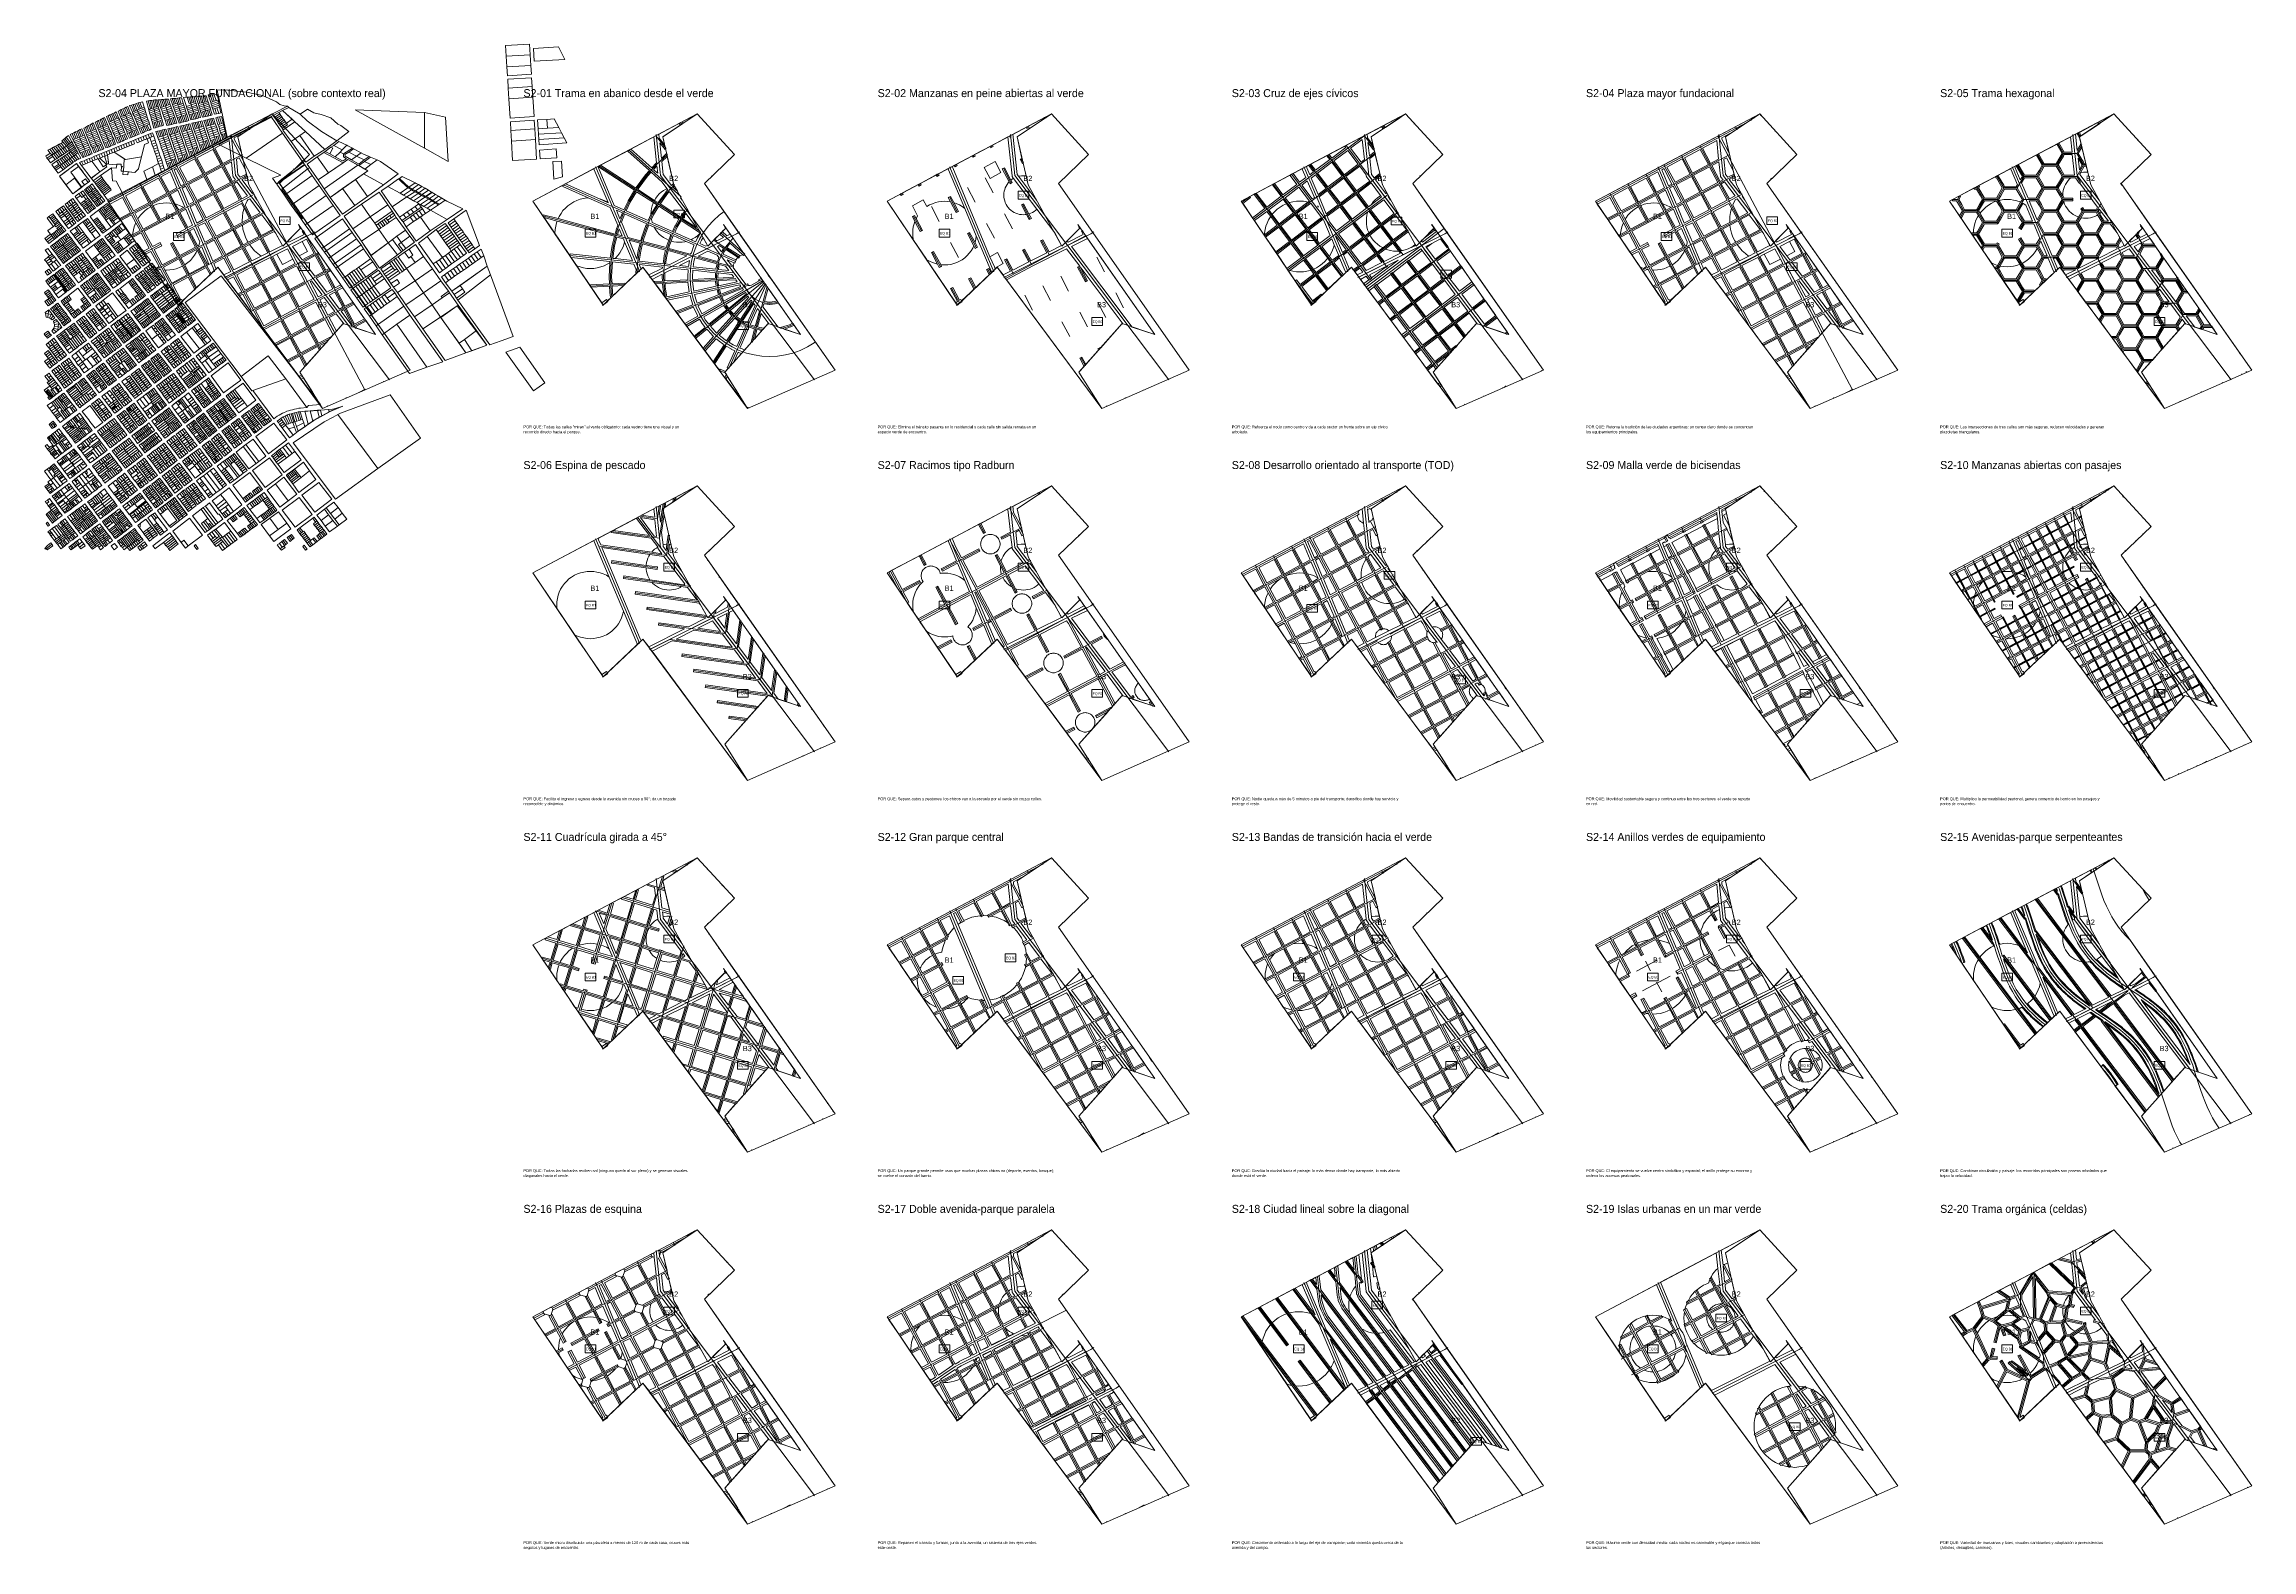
# Model space of a CAD drawing. Header units: metres. Extents: x 3873 to 16340, y -5213 to 3289.
import ezdxf

# ---------------------------------------------------------------- set-up
doc = ezdxf.new("R2010")
doc.units = ezdxf.units.M
for name, color, linetype, lineweight, plot in [('CONTEXTO-MANZANAS', 8, 'Continuous', 0, False), ('CONTEXTO-PARCELAS', 9, 'Continuous', 0, False), ('EQUIPAMIENTO', 5, 'Continuous', 0, False), ('LIMITE-INTERVENCION', 30, 'Continuous', 0, False), ('MANZANAS-PROPUESTAS', 33, 'Continuous', 0, False), ('SECTORES', 1, 'Continuous', 0, False), ('TEXTO', 7, 'Continuous', 0, False), ('VERDE-OBLIGATORIO', 3, 'Continuous', 0, False), ('VERDE-PROPUESTO', 82, 'Continuous', 0, False), ('VIA-BOULEVARD', 30, 'Continuous', 0, False), ('VIA-PEATONAL', 42, 'Continuous', 0, False), ('VIA-PRIMARIA', 1, 'Continuous', 0, False), ('VIA-SECUNDARIA', 8, 'Continuous', 0, False), ('VIA-TERCIARIA', 9, 'Continuous', 0, False)]:
    doc.layers.add(name, color=color, linetype=linetype, lineweight=lineweight, plot=plot)

msp = doc.modelspace()

# ---------------------------------------------------------------- linework, layer by layer
at = {"layer": 'CONTEXTO-MANZANAS'}
for points in [[(4720, 2992), (4728, 2964), (4731, 2955), (4734, 2945), (4738, 2936), (4741, 2926), (4744, 2917), (4747, 2907), (4756, 2875), (4747, 2873), (4738, 2870), (4729, 2868), (4720, 2865), (4710, 2863), (4701, 2861), (4692, 2890), (4689, 2899), (4686, 2909), (4683, 2918), (4680, 2928), (4677, 2937), (4661, 2988), (4681, 2989), (4690, 2990), (4700, 2991), (4710, 2992), (4720, 2992)], [(4789, 2998), (4798, 2967), (4801, 2960), (4804, 2950), (4807, 2940), (4810, 2931), (4813, 2921), (4823, 2889), (4814, 2887), (4804, 2885), (4795, 2883), (4786, 2880), (4777, 2878), (4767, 2876), (4758, 2904), (4755, 2914), (4752, 2923), (4749, 2933), (4746, 2942), (4743, 2953), (4730, 2994), (4742, 2995), (4752, 2995), (4761, 2996), (4771, 2997), (4781, 2997), (4789, 2998)], [(4850, 3004), (4857, 2972), (4858, 2965), (4860, 2955), (4862, 2945), (4864, 2935), (4871, 2901), (4859, 2898), (4847, 2895), (4836, 2893), (4826, 2921), (4823, 2931), (4820, 2940), (4817, 2950), (4814, 2959), (4800, 3002), (4811, 3002), (4823, 3003), (4834, 3003), (4850, 3004)], [(6491, 3091), (6626, 3099), (6629, 3049), (6633, 2990), (6640, 2880), (6504, 2871), (6498, 2981), (6494, 3041), (6491, 3091)], [(4215, 2875), (4232, 2836), (4231, 2836), (4235, 2827), (4239, 2818), (4243, 2808), (4247, 2799), (4251, 2790), (4254, 2781), (4258, 2771), (4262, 2762), (4266, 2753), (4277, 2725), (4268, 2721), (4259, 2718), (4250, 2714), (4240, 2710), (4231, 2706), (4222, 2703), (4210, 2730), (4207, 2740), (4203, 2749), (4199, 2758), (4195, 2767), (4191, 2776), (4187, 2786), (4184, 2795), (4180, 2804), (4176, 2813), (4161, 2848), (4170, 2853), (4180, 2857), (4189, 2861), (4194, 2864), (4194, 2865), (4197, 2866), (4206, 2871), (4215, 2875)], [(4280, 2906), (4294, 2873), (4298, 2863), (4303, 2852), (4307, 2842), (4311, 2832), (4316, 2822), (4320, 2812), (4324, 2802), (4328, 2792), (4332, 2781), (4344, 2754), (4334, 2750), (4325, 2746), (4316, 2742), (4307, 2738), (4298, 2734), (4288, 2730), (4277, 2758), (4273, 2768), (4268, 2778), (4264, 2788), (4260, 2799), (4256, 2809), (4252, 2819), (4247, 2829), (4243, 2839), (4239, 2849), (4226, 2880), (4235, 2884), (4244, 2889), (4253, 2893), (4262, 2897), (4271, 2902), (4280, 2906)], [(4327, 2928), (4336, 2933), (4345, 2937), (4360, 2901), (4364, 2892), (4368, 2882), (4372, 2873), (4376, 2864), (4380, 2855), (4383, 2845), (4387, 2836), (4391, 2827), (4395, 2818), (4399, 2808), (4410, 2781), (4401, 2777), (4392, 2773), (4383, 2769), (4373, 2765), (4364, 2762), (4355, 2758), (4343, 2785), (4340, 2795), (4336, 2804), (4332, 2813), (4328, 2822), (4324, 2832), (4320, 2841), (4317, 2850), (4313, 2859), (4309, 2869), (4305, 2878), (4291, 2911), (4300, 2915), (4309, 2920), (4318, 2924), (4327, 2928)], [(4405, 2957), (4414, 2960), (4428, 2964), (4438, 2933), (4441, 2923), (4444, 2914), (4447, 2904), (4450, 2895), (4453, 2885), (4456, 2876), (4459, 2866), (4462, 2857), (4466, 2847), (4469, 2837), (4478, 2809), (4468, 2804), (4458, 2801), (4449, 2797), (4440, 2793), (4431, 2789), (4421, 2785), (4410, 2813), (4406, 2822), (4402, 2832), (4398, 2841), (4395, 2850), (4391, 2859), (4387, 2868), (4383, 2878), (4379, 2887), (4375, 2896), (4372, 2905), (4356, 2942), (4366, 2945), (4376, 2948), (4385, 2951), (4395, 2954), (4405, 2957)], [(4508, 2975), (4518, 2939), (4520, 2929), (4523, 2920), (4526, 2910), (4528, 2900), (4531, 2891), (4534, 2881), (4536, 2871), (4539, 2862), (4548, 2831), (4539, 2828), (4529, 2825), (4520, 2823), (4511, 2820), (4502, 2817), (4493, 2815), (4485, 2842), (4483, 2852), (4480, 2861), (4477, 2871), (4475, 2881), (4475, 2881), (4472, 2889), (4472, 2890), (4469, 2900), (4467, 2910), (4464, 2919), (4451, 2968), (4460, 2969), (4470, 2970), (4479, 2971), (4489, 2972), (4498, 2974), (4508, 2975)], [(4575, 2979), (4585, 2949), (4589, 2939), (4593, 2928), (4597, 2917), (4600, 2908), (4603, 2897), (4607, 2887), (4611, 2877), (4622, 2843), (4613, 2841), (4604, 2839), (4594, 2836), (4585, 2834), (4576, 2832), (4566, 2830), (4557, 2859), (4553, 2869), (4549, 2879), (4546, 2890), (4542, 2900), (4539, 2911), (4535, 2921), (4531, 2931), (4516, 2974), (4526, 2975), (4536, 2976), (4546, 2977), (4555, 2978), (4565, 2978), (4575, 2979)], [(4649, 2986), (4659, 2955), (4662, 2945), (4666, 2934), (4669, 2924), (4672, 2912), (4676, 2902), (4679, 2892), (4690, 2857), (4681, 2855), (4672, 2853), (4662, 2850), (4653, 2848), (4644, 2845), (4635, 2843), (4624, 2875), (4620, 2885), (4617, 2895), (4613, 2906), (4609, 2916), (4606, 2927), (4602, 2937), (4598, 2948), (4587, 2981), (4597, 2982), (4606, 2982), (4616, 2983), (4626, 2984), (4636, 2985), (4649, 2986)], [(4812, 2867), (4821, 2869), (4830, 2872), (4840, 2841), (4845, 2828), (4848, 2818), (4852, 2807), (4855, 2795), (4859, 2784), (4863, 2773), (4871, 2747), (4863, 2742), (4855, 2737), (4846, 2733), (4838, 2728), (4829, 2723), (4822, 2718), (4813, 2745), (4809, 2756), (4805, 2768), (4802, 2779), (4798, 2790), (4794, 2802), (4790, 2813), (4786, 2825), (4775, 2857), (4784, 2860), (4793, 2862), (4803, 2865), (4812, 2867)], [(4853, 2876), (4863, 2878), (4875, 2881), (4884, 2844), (4886, 2833), (4889, 2821), (4892, 2809), (4895, 2797), (4897, 2786), (4903, 2762), (4897, 2759), (4890, 2755), (4883, 2751), (4874, 2778), (4870, 2789), (4866, 2801), (4863, 2812), (4859, 2824), (4855, 2835), (4842, 2873), (4853, 2876)], [(5157, 2876), (5220, 2786), (5343, 2609), (5185, 2501), (5162, 2533), (5209, 2549), (5015, 2645), (4860, 2722), (5157, 2876)], [(5220, 2914), (5273, 2866), (5289, 2851), (5224, 2805), (5218, 2814), (5211, 2823), (5205, 2831), (5199, 2840), (5193, 2849), (5187, 2858), (5180, 2867), (5174, 2875), (5166, 2886), (5199, 2903), (5220, 2914)], [(3974, 2744), (3982, 2751), (3990, 2757), (3998, 2763), (4010, 2773), (4030, 2737), (4035, 2728), (4040, 2719), (4045, 2710), (4050, 2702), (4055, 2693), (4060, 2684), (4064, 2675), (4081, 2645), (4070, 2640), (4058, 2635), (4041, 2657), (4035, 2665), (4029, 2673), (4023, 2681), (4017, 2689), (4016, 2690), (4011, 2697), (4005, 2705), (3999, 2713), (3981, 2736), (3974, 2744)], [(4068, 2802), (4077, 2807), (4086, 2811), (4101, 2775), (4105, 2766), (4109, 2756), (4112, 2747), (4116, 2738), (4120, 2729), (4124, 2718), (4129, 2708), (4133, 2698), (4144, 2670), (4135, 2667), (4126, 2663), (4117, 2659), (4107, 2655), (4098, 2651), (4092, 2649), (4077, 2675), (4072, 2685), (4067, 2695), (4061, 2704), (4056, 2713), (4051, 2722), (4046, 2731), (4041, 2739), (4037, 2748), (4020, 2779), (4032, 2785), (4041, 2789), (4050, 2793), (4059, 2798), (4068, 2802)], [(4554, 2577), (4536, 2568), (4501, 2549), (4453, 2524), (4314, 2451), (4232, 2410), (4212, 2437), (4206, 2445), (4200, 2453), (4194, 2460), (4188, 2468), (4182, 2476), (4176, 2484), (4171, 2491), (4165, 2499), (4159, 2507), (4151, 2517), (4139, 2532), (4085, 2604), (4073, 2621), (4085, 2626), (4099, 2631), (4113, 2637), (4127, 2643), (4140, 2648), (4154, 2654), (4168, 2660), (4182, 2665), (4196, 2671), (4210, 2677), (4224, 2683), (4238, 2688), (4252, 2694), (4266, 2699), (4279, 2705), (4293, 2711), (4307, 2716), (4321, 2722), (4334, 2728), (4349, 2733), (4363, 2739), (4377, 2745), (4390, 2750), (4404, 2756), (4418, 2762), (4432, 2767), (4446, 2773), (4460, 2779), (4474, 2784), (4486, 2789), (4492, 2770), (4500, 2747), (4504, 2732), (4509, 2718), (4514, 2704), (4518, 2690), (4523, 2675), (4527, 2661), (4532, 2647), (4537, 2633), (4541, 2618), (4546, 2604), (4550, 2590), (4554, 2577)], [(4133, 2834), (4142, 2839), (4150, 2844), (4165, 2809), (4169, 2800), (4172, 2790), (4176, 2781), (4180, 2772), (4184, 2763), (4188, 2753), (4192, 2744), (4195, 2735), (4199, 2726), (4211, 2698), (4202, 2694), (4192, 2690), (4183, 2686), (4174, 2683), (4165, 2679), (4155, 2675), (4144, 2703), (4140, 2712), (4136, 2721), (4132, 2731), (4128, 2740), (4124, 2750), (4120, 2759), (4117, 2768), (4113, 2777), (4109, 2786), (4098, 2814), (4107, 2819), (4115, 2824), (4124, 2829), (4133, 2834)], [(4542, 2805), (4551, 2807), (4560, 2809), (4570, 2780), (4574, 2768), (4578, 2757), (4582, 2746), (4585, 2734), (4589, 2723), (4593, 2712), (4597, 2700), (4601, 2689), (4605, 2678), (4609, 2666), (4613, 2655), (4616, 2644), (4626, 2615), (4618, 2611), (4609, 2606), (4601, 2602), (4592, 2597), (4584, 2592), (4575, 2588), (4566, 2614), (4563, 2625), (4559, 2636), (4555, 2648), (4551, 2659), (4547, 2671), (4543, 2682), (4539, 2693), (4535, 2705), (4532, 2716), (4528, 2727), (4524, 2739), (4520, 2750), (4516, 2761), (4504, 2796), (4514, 2798), (4524, 2800), (4532, 2802), (4542, 2805)], [(4609, 2819), (4619, 2822), (4628, 2824), (4637, 2796), (4641, 2784), (4645, 2773), (4649, 2762), (4653, 2752), (4656, 2740), (4660, 2729), (4664, 2717), (4668, 2706), (4672, 2695), (4676, 2683), (4680, 2672), (4688, 2647), (4680, 2643), (4671, 2638), (4663, 2634), (4654, 2629), (4646, 2625), (4637, 2620), (4630, 2642), (4626, 2654), (4622, 2665), (4618, 2676), (4614, 2688), (4610, 2699), (4606, 2710), (4602, 2722), (4599, 2733), (4595, 2745), (4591, 2754), (4588, 2765), (4584, 2776), (4572, 2811), (4581, 2813), (4591, 2815), (4600, 2817), (4609, 2819)], [(4677, 2835), (4687, 2837), (4696, 2839), (4705, 2811), (4709, 2799), (4713, 2788), (4717, 2777), (4721, 2765), (4725, 2754), (4728, 2743), (4732, 2731), (4736, 2720), (4740, 2709), (4750, 2679), (4741, 2675), (4733, 2671), (4724, 2666), (4716, 2662), (4707, 2658), (4699, 2653), (4690, 2679), (4686, 2690), (4682, 2702), (4678, 2713), (4674, 2724), (4671, 2736), (4667, 2747), (4663, 2758), (4659, 2770), (4655, 2781), (4651, 2792), (4640, 2825), (4649, 2828), (4659, 2830), (4668, 2832), (4677, 2835)], [(4744, 2851), (4754, 2853), (4763, 2856), (4773, 2826), (4777, 2815), (4781, 2803), (4784, 2792), (4788, 2781), (4792, 2770), (4796, 2759), (4800, 2748), (4811, 2715), (4803, 2710), (4794, 2705), (4786, 2701), (4777, 2696), (4769, 2691), (4760, 2687), (4750, 2718), (4746, 2729), (4742, 2741), (4738, 2752), (4734, 2762), (4731, 2774), (4727, 2785), (4723, 2796), (4719, 2808), (4707, 2842), (4716, 2844), (4726, 2847), (4735, 2849), (4744, 2851)], [(6506, 2851), (6641, 2860), (6644, 2810), (6648, 2750), (6654, 2640), (6519, 2632), (6512, 2742), (6509, 2802), (6506, 2851)], [(4023, 2681), (4041, 2658), (4058, 2636), (4048, 2629), (4038, 2622), (4029, 2615), (4019, 2608), (4009, 2601), (3999, 2594), (3990, 2587), (3980, 2580), (3953, 2560), (3940, 2577), (3934, 2585), (3928, 2593), (3916, 2610), (3943, 2628), (3953, 2635), (3963, 2641), (3973, 2648), (3983, 2655), (3993, 2661), (4003, 2668), (4013, 2675), (4023, 2681)], [(5538, 2739), (5582, 2718), (5589, 2715), (5614, 2702), (5621, 2698), (5664, 2676), (5677, 2668), (5708, 2655), (5717, 2651), (5754, 2635), (5719, 2609), (5684, 2584), (5650, 2603), (5588, 2638), (5561, 2619), (5453, 2678), (5461, 2683), (5493, 2707), (5509, 2717), (5538, 2739)], [(4064, 2605), (4079, 2585), (4091, 2569), (4092, 2567), (4131, 2515), (4079, 2477), (4035, 2444), (3960, 2543), (3972, 2552), (4057, 2615), (4064, 2605)], [(4125, 2485), (4133, 2491), (4144, 2500), (4162, 2476), (4168, 2468), (4174, 2460), (4180, 2452), (4186, 2444), (4192, 2436), (4198, 2428), (4217, 2404), (4206, 2396), (4198, 2390), (4189, 2384), (4181, 2378), (4173, 2372), (4155, 2396), (4149, 2404), (4143, 2412), (4137, 2419), (4131, 2427), (4125, 2435), (4119, 2443), (4113, 2451), (4107, 2459), (4101, 2467), (4109, 2473), (4117, 2479), (4125, 2485)], [(5990, 2388), (5979, 2394), (5960, 2405), (5941, 2415), (5922, 2426), (5921, 2427), (5903, 2436), (5884, 2447), (5814, 2486), (5875, 2528), (5880, 2531), (5896, 2542), (5968, 2506), (5974, 2503), (5988, 2496), (6007, 2485), (6025, 2475), (6044, 2464), (6061, 2454), (6063, 2454), (6065, 2452), (6083, 2441), (6101, 2430), (6120, 2419), (6138, 2409), (6105, 2386), (6100, 2382), (6055, 2352), (6027, 2333), (6010, 2321), (5993, 2310), (5977, 2298), (5960, 2287), (5918, 2258), (5900, 2285), (5894, 2293), (5880, 2313), (5902, 2328), (5924, 2343), (5946, 2358), (5968, 2373), (5989, 2388), (5990, 2388)], [(3982, 2377), (3996, 2358), (4004, 2348), (4011, 2339), (4018, 2329), (4025, 2319), (4033, 2308), (4040, 2298), (4053, 2281), (4042, 2272), (4032, 2264), (4010, 2248), (3997, 2265), (3990, 2275), (3983, 2285), (3968, 2306), (3961, 2315), (3954, 2325), (3939, 2345), (3950, 2353), (3961, 2361), (3972, 2369), (3982, 2377)], [(4035, 2418), (4049, 2398), (4056, 2389), (4063, 2379), (4070, 2369), (4077, 2360), (4084, 2350), (4091, 2340), (4106, 2321), (4095, 2313), (4084, 2305), (4073, 2296), (4063, 2288), (4049, 2307), (4041, 2317), (4034, 2327), (4027, 2336), (4020, 2346), (4013, 2356), (4006, 2365), (3992, 2385), (4003, 2393), (4013, 2401), (4024, 2410), (4035, 2418)], [(4070, 2445), (4080, 2452), (4091, 2460), (4106, 2440), (4121, 2420), (4127, 2412), (4133, 2404), (4139, 2396), (4145, 2388), (4163, 2365), (4155, 2359), (4147, 2353), (4139, 2347), (4131, 2341), (4120, 2332), (4103, 2356), (4096, 2364), (4091, 2372), (4085, 2379), (4079, 2388), (4056, 2418), (4048, 2428), (4070, 2445)], [(4230, 2390), (4236, 2382), (4242, 2374), (4248, 2366), (4254, 2358), (4260, 2350), (4266, 2342), (4272, 2334), (4278, 2326), (4284, 2318), (4291, 2310), (4297, 2302), (4303, 2294), (4276, 2274), (4268, 2268), (4252, 2256), (4225, 2236), (4205, 2221), (4198, 2229), (4192, 2237), (4187, 2245), (4181, 2252), (4175, 2260), (4168, 2268), (4162, 2276), (4156, 2284), (4150, 2292), (4133, 2315), (4180, 2352), (4188, 2358), (4196, 2364), (4204, 2370), (4230, 2390)], [(5964, 2170), (5916, 2135), (5900, 2123), (5892, 2117), (5868, 2099), (5768, 2025), (5719, 2096), (5665, 2176), (5616, 2246), (5567, 2317), (5666, 2385), (5765, 2453), (5814, 2382), (5838, 2346), (5846, 2335), (5854, 2323), (5862, 2311), (5913, 2239), (5938, 2205), (5964, 2170)], [(4118, 2305), (4134, 2283), (4142, 2272), (4150, 2262), (4158, 2251), (4166, 2241), (4190, 2209), (4164, 2189), (4138, 2170), (4129, 2164), (4094, 2137), (4080, 2156), (4072, 2166), (4065, 2175), (4058, 2185), (4049, 2196), (4043, 2204), (4037, 2212), (4021, 2233), (4046, 2251), (4056, 2258), (4065, 2266), (4092, 2285), (4100, 2291), (4108, 2297), (4118, 2305)], [(4272, 2245), (4280, 2251), (4288, 2258), (4296, 2264), (4312, 2276), (4333, 2248), (4354, 2221), (4360, 2213), (4367, 2205), (4376, 2192), (4385, 2181), (4369, 2169), (4361, 2163), (4353, 2156), (4322, 2132), (4314, 2126), (4306, 2120), (4298, 2114), (4290, 2108), (4272, 2131), (4266, 2139), (4259, 2148), (4252, 2157), (4246, 2165), (4240, 2173), (4233, 2181), (4225, 2191), (4217, 2202), (4237, 2218), (4244, 2224), (4253, 2230), (4264, 2239), (4272, 2245)], [(6087, 2242), (6138, 2277), (6147, 2265), (6155, 2253), (6164, 2241), (6173, 2228), (6181, 2216), (6190, 2204), (6199, 2192), (6207, 2180), (6215, 2169), (6223, 2157), (6258, 2108), (6241, 2096), (6224, 2084), (6208, 2072), (6191, 2060), (6174, 2048), (6157, 2036), (6140, 2023), (6123, 2011), (6106, 1998), (6071, 2048), (6088, 2060), (6105, 2072), (6121, 2084), (6139, 2096), (6156, 2108), (6172, 2121), (6164, 2133), (6156, 2144), (6148, 2156), (6139, 2168), (6131, 2180), (6122, 2192), (6113, 2205), (6105, 2217), (6096, 2229), (6087, 2242)], [(6154, 2280), (6187, 2303), (6256, 2352), (6331, 2152), (6306, 2134), (6273, 2111), (6265, 2122), (6257, 2134), (6249, 2145), (6240, 2158), (6232, 2170), (6223, 2182), (6215, 2194), (6206, 2207), (6197, 2219), (6189, 2231), (6180, 2243), (6171, 2256), (6163, 2268), (6154, 2280)], [(4005, 2219), (4020, 2200), (4027, 2191), (4033, 2183), (4039, 2175), (4045, 2168), (4051, 2160), (4057, 2151), (4063, 2143), (4078, 2124), (4070, 2117), (4061, 2111), (4052, 2104), (4043, 2098), (4035, 2091), (4024, 2083), (4017, 2077), (4008, 2071), (3999, 2064), (3991, 2058), (3982, 2051), (3967, 2071), (3961, 2079), (3955, 2087), (3949, 2095), (3943, 2103), (3937, 2111), (3931, 2119), (3925, 2127), (3910, 2147), (3918, 2154), (3927, 2160), (3936, 2166), (3944, 2173), (3952, 2179), (3961, 2186), (3970, 2193), (3979, 2199), (3988, 2206), (3996, 2212), (4005, 2219)], [(4202, 2192), (4220, 2168), (4226, 2160), (4232, 2152), (4238, 2144), (4257, 2119), (4274, 2096), (4257, 2083), (4246, 2075), (4236, 2067), (4227, 2060), (4214, 2050), (4206, 2044), (4198, 2038), (4179, 2023), (4172, 2032), (4166, 2040), (4160, 2048), (4154, 2056), (4148, 2064), (4142, 2072), (4106, 2120), (4154, 2156), (4162, 2162), (4170, 2168), (4178, 2174), (4186, 2180), (4194, 2186), (4202, 2192)], [(4338, 2043), (4300, 2092), (4343, 2125), (4381, 2076), (4419, 2027), (4375, 1994), (4338, 2043)], [(4412, 2058), (4406, 2067), (4399, 2076), (4392, 2084), (4386, 2093), (4379, 2102), (4372, 2111), (4355, 2133), (4366, 2142), (4376, 2150), (4387, 2158), (4398, 2166), (4416, 2143), (4422, 2134), (4429, 2126), (4436, 2117), (4442, 2108), (4449, 2099), (4456, 2091), (4473, 2068), (4462, 2060), (4451, 2051), (4441, 2043), (4430, 2035), (4412, 2058)], [(5971, 2157), (6016, 2090), (6066, 2020), (6114, 1952), (6156, 1894), (6163, 1884), (6211, 1816), (6314, 1672), (6373, 1589), (6288, 1558), (6255, 1546), (6137, 1503), (6012, 1681), (5964, 1749), (5916, 1817), (5868, 1886), (5846, 1917), (5832, 1937), (5820, 1954), (5812, 1966), (5803, 1978), (5794, 1991), (5786, 2003), (5774, 2020), (5823, 2054), (5835, 2063), (5848, 2071), (5860, 2080), (5872, 2088), (5909, 2114), (5934, 2131), (5971, 2157)], [(6342, 2132), (6356, 2094), (6342, 2084), (6325, 2072), (6308, 2060), (6292, 2048), (6275, 2037), (6258, 2025), (6241, 2013), (6224, 2001), (6208, 1990), (6191, 1978), (6174, 1966), (6157, 1955), (6140, 1942), (6117, 1976), (6134, 1987), (6151, 1999), (6168, 2011), (6185, 2023), (6201, 2034), (6218, 2046), (6235, 2058), (6252, 2069), (6269, 2081), (6285, 2093), (6302, 2105), (6319, 2116), (6342, 2132)], [(4007, 1897), (3990, 1919), (3984, 1927), (3977, 1936), (3971, 1944), (3964, 1953), (3958, 1962), (3951, 1970), (3935, 1992), (3943, 1999), (3952, 2006), (3960, 2012), (3969, 2019), (3978, 2025), (3994, 2003), (4001, 1995), (4007, 1986), (4014, 1977), (4020, 1969), (4027, 1960), (4033, 1952), (4050, 1930), (4041, 1923), (4033, 1916), (4024, 1910), (4016, 1903), (4007, 1897)], [(4067, 1941), (4039, 1978), (4032, 1988), (4024, 1997), (4017, 2007), (4010, 2017), (3994, 2037), (4004, 2044), (4015, 2052), (4026, 2060), (4037, 2068), (4046, 2075), (4057, 2084), (4068, 2092), (4079, 2100), (4090, 2108), (4104, 2089), (4111, 2080), (4118, 2071), (4125, 2062), (4131, 2053), (4138, 2045), (4144, 2036), (4153, 2024), (4162, 2012), (4152, 2004), (4144, 1999), (4136, 1992), (4127, 1986), (4117, 1979), (4109, 1973), (4098, 1964), (4088, 1957), (4067, 1941)], [(4174, 1996), (4181, 1988), (4193, 1972), (4199, 1964), (4205, 1956), (4211, 1948), (4217, 1939), (4224, 1931), (4230, 1923), (4236, 1915), (4242, 1907), (4249, 1898), (4225, 1880), (4217, 1874), (4209, 1868), (4201, 1862), (4191, 1855), (4181, 1848), (4172, 1841), (4162, 1834), (4152, 1826), (4138, 1846), (4131, 1855), (4117, 1873), (4110, 1882), (4103, 1892), (4095, 1902), (4079, 1923), (4089, 1930), (4098, 1937), (4098, 1938), (4104, 1943), (4106, 1945), (4107, 1945), (4108, 1945), (4117, 1952), (4127, 1959), (4135, 1966), (4143, 1972), (4150, 1978), (4158, 1984), (4166, 1990), (4174, 1996)], [(4264, 1911), (4250, 1928), (4244, 1937), (4239, 1945), (4233, 1953), (4227, 1961), (4221, 1969), (4215, 1977), (4193, 2009), (4205, 2017), (4217, 2026), (4229, 2035), (4242, 2044), (4254, 2052), (4264, 2060), (4277, 2069), (4289, 2078), (4304, 2059), (4311, 2050), (4318, 2041), (4326, 2031), (4333, 2022), (4340, 2012), (4348, 2003), (4362, 1984), (4349, 1974), (4334, 1963), (4325, 1957), (4317, 1951), (4310, 1946), (4299, 1937), (4288, 1929), (4264, 1911)], [(4431, 2010), (4443, 1995), (4449, 1987), (4455, 1979), (4461, 1971), (4468, 1963), (4474, 1955), (4480, 1947), (4486, 1939), (4492, 1931), (4503, 1916), (4482, 1900), (4471, 1892), (4460, 1884), (4449, 1898), (4443, 1906), (4437, 1914), (4431, 1922), (4425, 1930), (4419, 1938), (4413, 1946), (4407, 1954), (4401, 1961), (4388, 1977), (4399, 1986), (4410, 1994), (4420, 2002), (4431, 2010)], [(4482, 2053), (4525, 1997), (4531, 1989), (4537, 1981), (4543, 1973), (4555, 1957), (4544, 1949), (4533, 1941), (4522, 1933), (4512, 1925), (4499, 1941), (4493, 1949), (4487, 1957), (4481, 1964), (4475, 1972), (4470, 1980), (4463, 1988), (4457, 1996), (4451, 2004), (4439, 2020), (4450, 2028), (4461, 2036), (4471, 2044), (4482, 2053)], [(5717, 2077), (5729, 2060), (5756, 2021), (5689, 1974), (5676, 1965), (5664, 1956), (5651, 1947), (5638, 1938), (5625, 1929), (5612, 1920), (5599, 1911), (5560, 1967), (5573, 1976), (5586, 1985), (5598, 1994), (5611, 2003), (5624, 2012), (5637, 2021), (5650, 2030), (5717, 2077)], [(5605, 1902), (5619, 1912), (5633, 1922), (5647, 1932), (5661, 1941), (5675, 1951), (5689, 1961), (5703, 1971), (5717, 1981), (5762, 2013), (5773, 1997), (5784, 1981), (5796, 1965), (5831, 1914), (5772, 1872), (5758, 1863), (5744, 1853), (5730, 1843), (5716, 1833), (5702, 1824), (5688, 1814), (5675, 1804), (5639, 1855), (5605, 1902)], [(3882, 1952), (3921, 1982), (3930, 1989), (3945, 1969), (3957, 1953), (3975, 1929), (3987, 1913), (4002, 1893), (3994, 1886), (3955, 1856), (3940, 1876), (3928, 1892), (3922, 1900), (3916, 1908), (3910, 1916), (3897, 1932), (3882, 1952)], [(4064, 1911), (4101, 1863), (4107, 1854), (4114, 1845), (4121, 1837), (4137, 1815), (4129, 1809), (4121, 1803), (4113, 1797), (4105, 1790), (4097, 1784), (4082, 1773), (4074, 1767), (4066, 1761), (4058, 1755), (4050, 1748), (4042, 1742), (4025, 1764), (4019, 1773), (4012, 1781), (4005, 1790), (3999, 1799), (3992, 1807), (3985, 1816), (3969, 1838), (3977, 1844), (3985, 1850), (3993, 1856), (4001, 1862), (4010, 1869), (4064, 1911)], [(4260, 1885), (4336, 1786), (4290, 1751), (4281, 1744), (4267, 1733), (4239, 1712), (4221, 1736), (4208, 1753), (4195, 1770), (4187, 1781), (4183, 1787), (4165, 1811), (4183, 1825), (4195, 1834), (4206, 1843), (4260, 1885)], [(4314, 1844), (4308, 1852), (4302, 1860), (4296, 1868), (4278, 1892), (4290, 1901), (4302, 1910), (4349, 1947), (4357, 1953), (4365, 1959), (4373, 1965), (4391, 1941), (4397, 1933), (4403, 1925), (4409, 1917), (4416, 1909), (4422, 1901), (4428, 1893), (4446, 1870), (4438, 1864), (4430, 1857), (4422, 1851), (4412, 1844), (4403, 1837), (4393, 1830), (4384, 1822), (4374, 1815), (4350, 1797), (4332, 1821), (4326, 1829), (4320, 1837), (4314, 1844)], [(4570, 1938), (4585, 1918), (4594, 1906), (4603, 1895), (4611, 1884), (4619, 1873), (4627, 1862), (4642, 1842), (4634, 1836), (4626, 1830), (4618, 1824), (4610, 1818), (4602, 1812), (4594, 1806), (4586, 1800), (4578, 1794), (4570, 1788), (4562, 1782), (4554, 1776), (4547, 1770), (4532, 1790), (4523, 1801), (4515, 1812), (4507, 1823), (4498, 1834), (4489, 1846), (4474, 1866), (4482, 1872), (4490, 1878), (4498, 1884), (4506, 1890), (4514, 1896), (4525, 1904), (4535, 1912), (4547, 1920), (4559, 1930), (4570, 1938)], [(5838, 1904), (5853, 1884), (5867, 1864), (5825, 1834), (5808, 1822), (5792, 1811), (5776, 1799), (5759, 1788), (5743, 1776), (5727, 1765), (5710, 1753), (5681, 1794), (5698, 1806), (5714, 1817), (5730, 1829), (5747, 1840), (5763, 1852), (5780, 1863), (5796, 1875), (5838, 1904)], [(3934, 1814), (3942, 1820), (3951, 1827), (3964, 1810), (3970, 1802), (3976, 1794), (3982, 1786), (3988, 1778), (3995, 1770), (4001, 1762), (4006, 1754), (4012, 1746), (4025, 1729), (4016, 1722), (4008, 1716), (4000, 1710), (3993, 1704), (3986, 1699), (3972, 1716), (3967, 1724), (3960, 1732), (3954, 1740), (3948, 1747), (3942, 1755), (3936, 1763), (3929, 1771), (3923, 1779), (3910, 1795), (3918, 1802), (3926, 1808), (3934, 1814)], [(4057, 1723), (4068, 1731), (4077, 1738), (4086, 1746), (4097, 1754), (4114, 1733), (4120, 1724), (4127, 1715), (4134, 1707), (4141, 1698), (4147, 1689), (4154, 1681), (4171, 1659), (4160, 1651), (4151, 1644), (4131, 1628), (4114, 1649), (4107, 1658), (4100, 1667), (4094, 1675), (4087, 1684), (4080, 1693), (4073, 1701), (4057, 1723)], [(4111, 1765), (4122, 1773), (4131, 1781), (4141, 1788), (4152, 1796), (4168, 1775), (4175, 1766), (4182, 1758), (4188, 1749), (4195, 1740), (4202, 1732), (4209, 1723), (4225, 1702), (4215, 1693), (4205, 1686), (4185, 1670), (4168, 1692), (4162, 1700), (4155, 1709), (4148, 1718), (4141, 1726), (4135, 1735), (4128, 1744), (4111, 1765)], [(4368, 1740), (4375, 1730), (4382, 1721), (4388, 1713), (4394, 1705), (4400, 1697), (4418, 1673), (4411, 1668), (4403, 1662), (4393, 1654), (4383, 1646), (4374, 1639), (4362, 1655), (4356, 1663), (4350, 1671), (4344, 1678), (4338, 1687), (4334, 1685), (4371, 1637), (4366, 1633), (4357, 1627), (4349, 1620), (4340, 1614), (4331, 1607), (4323, 1601), (4305, 1625), (4299, 1633), (4293, 1641), (4287, 1649), (4281, 1656), (4275, 1664), (4250, 1697), (4266, 1709), (4275, 1716), (4283, 1723), (4292, 1730), (4293, 1729), (4298, 1732), (4309, 1740), (4321, 1750), (4334, 1760), (4346, 1769), (4360, 1750), (4368, 1740)], [(4458, 1853), (4476, 1829), (4484, 1820), (4491, 1810), (4498, 1801), (4505, 1791), (4512, 1782), (4531, 1758), (4523, 1752), (4515, 1746), (4507, 1740), (4499, 1734), (4491, 1728), (4483, 1721), (4475, 1715), (4467, 1709), (4459, 1703), (4451, 1697), (4443, 1691), (4435, 1685), (4417, 1709), (4410, 1719), (4402, 1728), (4395, 1738), (4388, 1747), (4381, 1757), (4363, 1781), (4379, 1793), (4387, 1799), (4394, 1805), (4402, 1811), (4411, 1817), (4419, 1823), (4427, 1829), (4435, 1835), (4442, 1841), (4450, 1847), (4458, 1853)], [(4604, 1787), (4605, 1785), (4617, 1769), (4616, 1763), (4623, 1754), (4633, 1741), (4643, 1728), (4650, 1719), (4657, 1711), (4663, 1710), (4675, 1695), (4677, 1692), (4668, 1685), (4660, 1679), (4651, 1672), (4643, 1666), (4634, 1659), (4632, 1661), (4617, 1680), (4610, 1689), (4604, 1697), (4597, 1706), (4590, 1715), (4583, 1723), (4577, 1732), (4562, 1751), (4560, 1753), (4569, 1761), (4578, 1767), (4586, 1774), (4594, 1780), (4604, 1787)], [(4728, 1732), (4719, 1725), (4711, 1719), (4703, 1712), (4694, 1706), (4685, 1699), (4683, 1701), (4671, 1716), (4672, 1723), (4662, 1736), (4652, 1749), (4645, 1758), (4639, 1766), (4632, 1775), (4625, 1776), (4613, 1791), (4611, 1793), (4621, 1801), (4629, 1807), (4637, 1813), (4646, 1820), (4655, 1827), (4657, 1825), (4671, 1806), (4678, 1797), (4685, 1788), (4692, 1780), (4698, 1771), (4705, 1762), (4712, 1754), (4727, 1735), (4728, 1732)], [(4628, 1768), (4665, 1721), (4666, 1720), (4666, 1719), (4666, 1718), (4665, 1717), (4664, 1716), (4663, 1716), (4662, 1716), (4661, 1717), (4660, 1717), (4623, 1765), (4623, 1765), (4623, 1767), (4623, 1768), (4624, 1769), (4625, 1769), (4626, 1770), (4627, 1769), (4628, 1769), (4628, 1768)], [(3928, 1628), (3943, 1608), (3950, 1599), (3957, 1589), (3964, 1580), (3972, 1570), (3979, 1560), (3986, 1551), (4000, 1532), (3990, 1523), (3987, 1521), (3979, 1515), (3968, 1507), (3957, 1499), (3942, 1518), (3935, 1527), (3928, 1537), (3921, 1547), (3913, 1557), (3906, 1566), (3899, 1575), (3885, 1594), (3896, 1603), (3907, 1611), (3917, 1620), (3928, 1628)], [(4077, 1665), (4086, 1652), (4094, 1641), (4112, 1616), (4101, 1608), (4090, 1600), (4080, 1592), (4070, 1585), (4060, 1577), (4050, 1569), (4040, 1562), (4017, 1544), (4004, 1560), (3993, 1576), (3987, 1583), (3980, 1592), (3974, 1600), (3968, 1608), (3962, 1616), (3956, 1624), (3950, 1632), (3944, 1640), (3966, 1656), (3987, 1672), (3999, 1681), (4020, 1697), (4042, 1713), (4048, 1705), (4054, 1697), (4060, 1689), (4065, 1681), (4071, 1673), (4077, 1665)], [(4274, 1635), (4280, 1627), (4287, 1619), (4293, 1611), (4310, 1589), (4300, 1582), (4291, 1575), (4281, 1568), (4272, 1560), (4262, 1553), (4254, 1548), (4246, 1542), (4235, 1534), (4226, 1527), (4213, 1517), (4197, 1538), (4191, 1546), (4185, 1554), (4179, 1562), (4172, 1572), (4165, 1581), (4160, 1588), (4158, 1586), (4156, 1590), (4157, 1591), (4150, 1600), (4148, 1599), (4139, 1610), (4141, 1612), (4140, 1613), (4144, 1616), (4145, 1614), (4165, 1630), (4165, 1631), (4174, 1638), (4184, 1645), (4193, 1653), (4205, 1661), (4216, 1670), (4226, 1678), (4236, 1685), (4251, 1666), (4259, 1655), (4267, 1645), (4274, 1635)], [(4432, 1659), (4448, 1637), (4457, 1625), (4465, 1615), (4473, 1605), (4480, 1594), (4488, 1584), (4504, 1563), (4492, 1554), (4482, 1546), (4472, 1538), (4461, 1530), (4454, 1525), (4447, 1519), (4440, 1514), (4432, 1508), (4424, 1502), (4408, 1490), (4397, 1504), (4385, 1519), (4379, 1527), (4372, 1537), (4364, 1547), (4359, 1553), (4355, 1560), (4350, 1566), (4343, 1575), (4335, 1585), (4359, 1603), (4367, 1610), (4375, 1616), (4383, 1622), (4391, 1628), (4399, 1633), (4409, 1641), (4420, 1650), (4432, 1659)], [(4490, 1702), (4502, 1687), (4514, 1671), (4526, 1655), (4538, 1639), (4550, 1623), (4562, 1607), (4551, 1598), (4519, 1574), (4482, 1624), (4447, 1670), (4479, 1694), (4490, 1702)], [(4542, 1742), (4560, 1718), (4567, 1710), (4573, 1703), (4579, 1695), (4585, 1687), (4591, 1679), (4597, 1671), (4615, 1647), (4593, 1630), (4572, 1614), (4554, 1638), (4548, 1646), (4542, 1654), (4536, 1662), (4530, 1670), (4523, 1678), (4517, 1686), (4499, 1710), (4508, 1716), (4517, 1723), (4525, 1729), (4534, 1736), (4542, 1742)], [(4611, 1613), (4620, 1620), (4630, 1627), (4643, 1609), (4652, 1598), (4659, 1588), (4666, 1578), (4674, 1569), (4681, 1559), (4688, 1550), (4703, 1531), (4692, 1523), (4681, 1514), (4670, 1506), (4660, 1498), (4645, 1517), (4638, 1527), (4631, 1536), (4623, 1546), (4616, 1555), (4609, 1565), (4600, 1576), (4586, 1594), (4602, 1606), (4611, 1613)], [(4678, 1663), (4710, 1687), (4719, 1694), (4742, 1711), (4760, 1688), (4767, 1678), (4774, 1669), (4782, 1659), (4789, 1649), (4796, 1640), (4815, 1616), (4793, 1599), (4783, 1592), (4751, 1568), (4719, 1544), (4646, 1639), (4678, 1663)], [(4012, 1516), (4027, 1496), (4034, 1486), (4041, 1477), (4049, 1467), (4056, 1458), (4063, 1448), (4070, 1439), (4085, 1420), (4074, 1411), (4063, 1403), (4053, 1395), (4042, 1387), (4027, 1406), (4020, 1416), (4013, 1425), (4005, 1435), (3998, 1444), (3991, 1454), (3984, 1464), (3969, 1483), (3979, 1491), (3990, 1499), (4001, 1507), (4012, 1516)], [(4124, 1601), (4139, 1580), (4147, 1571), (4163, 1550), (4163, 1550), (4172, 1539), (4180, 1528), (4197, 1505), (4183, 1494), (4172, 1486), (4148, 1468), (4144, 1464), (4131, 1455), (4130, 1455), (4124, 1450), (4111, 1441), (4100, 1433), (4087, 1450), (4074, 1468), (4066, 1477), (4055, 1492), (4056, 1493), (4044, 1507), (4044, 1507), (4029, 1527), (4031, 1528), (4031, 1529), (4034, 1531), (4034, 1531), (4037, 1533), (4037, 1534), (4042, 1538), (4052, 1545), (4053, 1546), (4067, 1557), (4081, 1568), (4092, 1576), (4102, 1584), (4113, 1593), (4124, 1601)], [(4299, 1557), (4310, 1565), (4320, 1573), (4335, 1554), (4342, 1545), (4350, 1535), (4357, 1525), (4363, 1517), (4369, 1510), (4375, 1502), (4394, 1477), (4385, 1470), (4376, 1464), (4369, 1458), (4361, 1452), (4345, 1440), (4339, 1436), (4331, 1430), (4329, 1429), (4313, 1417), (4297, 1405), (4287, 1417), (4279, 1429), (4273, 1436), (4266, 1445), (4260, 1452), (4253, 1462), (4246, 1472), (4238, 1482), (4223, 1501), (4234, 1509), (4244, 1517), (4255, 1524), (4265, 1532), (4278, 1542), (4288, 1549), (4299, 1557)], [(4466, 1503), (4482, 1481), (4489, 1472), (4495, 1464), (4502, 1455), (4509, 1446), (4515, 1437), (4522, 1429), (4538, 1407), (4530, 1401), (4522, 1394), (4513, 1387), (4505, 1380), (4496, 1374), (4479, 1396), (4472, 1405), (4466, 1414), (4459, 1422), (4452, 1431), (4446, 1440), (4439, 1448), (4423, 1470), (4431, 1476), (4440, 1483), (4448, 1489), (4458, 1496), (4466, 1503)], [(4501, 1530), (4510, 1536), (4518, 1543), (4534, 1522), (4541, 1513), (4548, 1504), (4555, 1495), (4561, 1487), (4568, 1478), (4575, 1469), (4592, 1446), (4584, 1440), (4575, 1434), (4566, 1426), (4557, 1420), (4549, 1413), (4532, 1436), (4525, 1445), (4518, 1453), (4512, 1462), (4505, 1471), (4498, 1480), (4491, 1488), (4475, 1510), (4484, 1517), (4492, 1523), (4501, 1530)], [(4559, 1574), (4566, 1579), (4577, 1587), (4591, 1569), (4600, 1558), (4607, 1549), (4615, 1539), (4622, 1530), (4629, 1521), (4637, 1511), (4651, 1492), (4640, 1484), (4630, 1476), (4619, 1468), (4608, 1459), (4593, 1478), (4586, 1488), (4578, 1497), (4571, 1507), (4564, 1516), (4556, 1526), (4548, 1536), (4534, 1554), (4551, 1567), (4559, 1574)], [(4716, 1515), (4726, 1501), (4737, 1487), (4748, 1473), (4754, 1465), (4757, 1460), (4788, 1420), (4776, 1411), (4764, 1402), (4756, 1396), (4748, 1389), (4740, 1383), (4732, 1377), (4724, 1371), (4716, 1365), (4692, 1347), (4686, 1355), (4680, 1363), (4674, 1371), (4668, 1379), (4662, 1387), (4656, 1395), (4644, 1411), (4633, 1425), (4620, 1443), (4632, 1452), (4644, 1461), (4656, 1470), (4668, 1479), (4680, 1489), (4692, 1497), (4704, 1506), (4716, 1515)], [(4800, 1579), (4811, 1587), (4827, 1600), (4842, 1581), (4857, 1562), (4871, 1543), (4886, 1524), (4901, 1505), (4892, 1499), (4884, 1492), (4874, 1485), (4864, 1478), (4854, 1470), (4844, 1463), (4824, 1448), (4804, 1433), (4763, 1487), (4749, 1505), (4731, 1528), (4743, 1537), (4756, 1547), (4764, 1553), (4772, 1559), (4781, 1565), (4800, 1579)], [(3959, 1476), (3974, 1456), (3981, 1447), (3989, 1437), (3996, 1428), (4003, 1418), (4011, 1409), (4018, 1399), (4033, 1380), (4022, 1371), (4011, 1363), (4000, 1355), (3989, 1347), (3975, 1366), (3967, 1376), (3960, 1386), (3953, 1395), (3946, 1404), (3938, 1414), (3931, 1424), (3917, 1443), (3927, 1451), (3938, 1459), (3949, 1467), (3959, 1476)], [(4097, 1403), (4113, 1382), (4116, 1379), (4123, 1370), (4129, 1361), (4136, 1353), (4142, 1344), (4151, 1332), (4160, 1321), (4169, 1309), (4160, 1301), (4150, 1294), (4137, 1284), (4128, 1277), (4118, 1269), (4107, 1261), (4096, 1252), (4085, 1244), (4074, 1235), (4064, 1248), (4055, 1259), (4046, 1271), (4039, 1280), (4033, 1289), (4026, 1297), (4019, 1307), (4010, 1318), (4005, 1325), (4000, 1331), (4045, 1364), (4055, 1372), (4065, 1379), (4073, 1385), (4081, 1391), (4089, 1397), (4097, 1403)], [(4139, 1435), (4147, 1442), (4156, 1448), (4171, 1429), (4176, 1422), (4182, 1414), (4189, 1405), (4195, 1397), (4201, 1390), (4208, 1381), (4214, 1372), (4227, 1355), (4226, 1351), (4220, 1347), (4212, 1341), (4204, 1335), (4185, 1321), (4164, 1349), (4158, 1357), (4151, 1366), (4147, 1372), (4139, 1382), (4133, 1390), (4128, 1397), (4113, 1416), (4122, 1422), (4130, 1429), (4139, 1435)], [(4190, 1475), (4199, 1482), (4208, 1488), (4223, 1469), (4230, 1459), (4237, 1450), (4244, 1441), (4252, 1431), (4259, 1422), (4267, 1412), (4282, 1393), (4273, 1386), (4264, 1380), (4256, 1373), (4247, 1367), (4239, 1361), (4224, 1379), (4217, 1389), (4209, 1399), (4202, 1408), (4195, 1418), (4187, 1427), (4180, 1437), (4165, 1455), (4174, 1462), (4182, 1469), (4190, 1475)], [(4264, 1348), (4274, 1356), (4285, 1364), (4296, 1373), (4303, 1363), (4310, 1353), (4318, 1344), (4324, 1334), (4332, 1325), (4339, 1316), (4347, 1306), (4346, 1306), (4354, 1296), (4369, 1277), (4358, 1269), (4347, 1261), (4336, 1253), (4325, 1244), (4311, 1263), (4304, 1273), (4296, 1282), (4289, 1292), (4282, 1301), (4274, 1311), (4267, 1321), (4253, 1340), (4264, 1348)], [(4333, 1401), (4355, 1417), (4362, 1407), (4369, 1398), (4377, 1388), (4384, 1379), (4391, 1369), (4398, 1360), (4406, 1350), (4413, 1341), (4420, 1331), (4427, 1321), (4406, 1305), (4384, 1289), (4377, 1299), (4370, 1308), (4363, 1317), (4355, 1327), (4348, 1337), (4341, 1346), (4334, 1356), (4326, 1365), (4312, 1384), (4333, 1401)], [(4415, 1448), (4422, 1438), (4429, 1429), (4437, 1419), (4444, 1409), (4451, 1400), (4458, 1390), (4465, 1381), (4472, 1371), (4480, 1361), (4458, 1345), (4437, 1328), (4430, 1338), (4423, 1347), (4416, 1357), (4408, 1367), (4401, 1377), (4400, 1376), (4393, 1386), (4393, 1387), (4387, 1395), (4379, 1405), (4372, 1415), (4365, 1424), (4387, 1441), (4408, 1457), (4415, 1448)], [(4580, 1262), (4566, 1281), (4559, 1291), (4552, 1300), (4544, 1310), (4537, 1320), (4530, 1329), (4523, 1339), (4508, 1359), (4519, 1367), (4530, 1375), (4540, 1383), (4551, 1391), (4560, 1398), (4571, 1406), (4582, 1414), (4593, 1422), (4604, 1430), (4618, 1411), (4626, 1401), (4633, 1392), (4640, 1382), (4647, 1372), (4655, 1363), (4662, 1354), (4676, 1335), (4665, 1327), (4654, 1319), (4644, 1311), (4633, 1302), (4623, 1295), (4612, 1287), (4602, 1278), (4580, 1262)], [(4705, 1332), (4718, 1342), (4727, 1348), (4737, 1356), (4746, 1363), (4760, 1373), (4785, 1392), (4793, 1398), (4801, 1404), (4817, 1383), (4823, 1374), (4830, 1365), (4836, 1356), (4843, 1347), (4850, 1338), (4856, 1329), (4872, 1308), (4864, 1302), (4856, 1295), (4848, 1289), (4840, 1283), (4831, 1277), (4817, 1266), (4809, 1260), (4801, 1254), (4793, 1248), (4785, 1242), (4776, 1235), (4760, 1257), (4754, 1266), (4748, 1274), (4741, 1283), (4735, 1291), (4729, 1300), (4720, 1312), (4705, 1332)], [(4887, 1321), (4816, 1417), (4913, 1489), (4984, 1392), (4887, 1321)], [(4939, 1331), (4949, 1339), (4998, 1375), (5069, 1278), (5021, 1243), (4973, 1207), (4956, 1229), (4946, 1242), (4937, 1255), (4928, 1267), (4919, 1279), (4901, 1303), (4910, 1310), (4920, 1317), (4930, 1325), (4939, 1331)], [(3985, 1319), (4000, 1299), (4006, 1291), (4012, 1283), (4018, 1275), (4024, 1267), (4034, 1254), (4042, 1245), (4058, 1223), (4049, 1217), (4040, 1210), (4023, 1197), (4014, 1190), (4005, 1184), (3997, 1177), (3987, 1170), (3963, 1152), (3945, 1176), (3939, 1184), (3933, 1192), (3924, 1203), (3915, 1216), (3903, 1232), (3891, 1248), (3915, 1266), (3924, 1272), (3933, 1279), (3941, 1286), (3950, 1292), (3952, 1294), (3959, 1299), (3967, 1306), (3976, 1312), (3985, 1319)], [(4131, 1249), (4146, 1229), (4154, 1219), (4161, 1210), (4168, 1200), (4175, 1191), (4183, 1181), (4190, 1172), (4204, 1153), (4193, 1145), (4182, 1136), (4171, 1128), (4161, 1120), (4147, 1139), (4139, 1149), (4132, 1158), (4125, 1168), (4118, 1177), (4110, 1187), (4103, 1196), (4089, 1215), (4099, 1224), (4110, 1232), (4121, 1240), (4131, 1249)], [(4183, 1289), (4199, 1269), (4206, 1259), (4213, 1250), (4221, 1240), (4228, 1231), (4235, 1221), (4242, 1212), (4256, 1194), (4246, 1185), (4235, 1177), (4224, 1169), (4214, 1160), (4199, 1179), (4192, 1189), (4185, 1198), (4178, 1208), (4170, 1217), (4163, 1227), (4156, 1236), (4141, 1256), (4151, 1264), (4162, 1272), (4173, 1281), (4183, 1289)], [(4213, 1310), (4230, 1323), (4243, 1333), (4259, 1312), (4270, 1298), (4281, 1284), (4287, 1275), (4294, 1265), (4301, 1257), (4316, 1237), (4305, 1229), (4294, 1221), (4283, 1213), (4273, 1205), (4258, 1223), (4255, 1228), (4251, 1232), (4244, 1242), (4237, 1251), (4226, 1265), (4216, 1279), (4200, 1300), (4213, 1310)], [(4363, 1248), (4372, 1254), (4381, 1261), (4397, 1239), (4405, 1229), (4413, 1218), (4421, 1208), (4429, 1198), (4436, 1188), (4453, 1166), (4444, 1159), (4436, 1153), (4428, 1146), (4419, 1139), (4410, 1133), (4393, 1155), (4386, 1165), (4378, 1176), (4370, 1186), (4370, 1186), (4362, 1196), (4354, 1206), (4355, 1206), (4350, 1212), (4338, 1228), (4343, 1233), (4349, 1237), (4355, 1242), (4363, 1248)], [(4492, 1346), (4512, 1321), (4518, 1312), (4525, 1303), (4531, 1294), (4538, 1285), (4544, 1276), (4564, 1250), (4556, 1244), (4548, 1238), (4541, 1232), (4530, 1224), (4523, 1218), (4515, 1213), (4508, 1207), (4500, 1201), (4484, 1189), (4468, 1176), (4456, 1193), (4449, 1202), (4441, 1212), (4429, 1229), (4410, 1255), (4410, 1256), (4397, 1274), (4414, 1286), (4432, 1300), (4450, 1314), (4458, 1320), (4466, 1326), (4475, 1333), (4483, 1339), (4492, 1346)], [(4689, 1320), (4707, 1295), (4716, 1284), (4725, 1271), (4734, 1259), (4743, 1248), (4762, 1221), (4754, 1215), (4746, 1209), (4738, 1203), (4723, 1191), (4715, 1185), (4707, 1179), (4691, 1167), (4683, 1161), (4667, 1149), (4661, 1157), (4655, 1165), (4647, 1175), (4639, 1186), (4629, 1199), (4612, 1223), (4594, 1247), (4617, 1265), (4632, 1277), (4641, 1283), (4649, 1290), (4665, 1301), (4689, 1320)], [(4791, 1217), (4811, 1232), (4831, 1247), (4843, 1257), (4865, 1273), (4887, 1289), (4893, 1281), (4898, 1274), (4904, 1266), (4910, 1258), (4916, 1250), (4922, 1242), (4928, 1233), (4934, 1225), (4940, 1217), (4946, 1209), (4952, 1201), (4958, 1193), (4937, 1177), (4915, 1160), (4910, 1157), (4903, 1151), (4893, 1144), (4883, 1136), (4873, 1128), (4862, 1120), (4848, 1140), (4841, 1149), (4834, 1158), (4828, 1167), (4821, 1176), (4814, 1185), (4808, 1193), (4803, 1201), (4797, 1209), (4791, 1217)], [(5083, 1260), (5100, 1239), (5107, 1230), (5113, 1222), (5120, 1213), (5127, 1204), (5134, 1196), (5145, 1181), (5157, 1166), (5149, 1159), (5140, 1153), (5131, 1146), (5122, 1139), (5114, 1133), (5097, 1154), (5091, 1163), (5084, 1171), (5077, 1180), (5070, 1189), (5064, 1197), (5057, 1206), (5040, 1227), (5049, 1234), (5057, 1240), (5066, 1247), (5075, 1254), (5083, 1260)], [(4073, 1205), (4091, 1180), (4097, 1172), (4103, 1164), (4109, 1156), (4115, 1148), (4121, 1139), (4127, 1131), (4144, 1108), (4137, 1102), (4129, 1096), (4121, 1090), (4113, 1084), (4105, 1078), (4097, 1072), (4089, 1066), (4081, 1059), (4074, 1053), (4051, 1036), (4045, 1044), (4039, 1052), (4033, 1060), (4027, 1068), (4020, 1076), (4014, 1084), (4008, 1092), (4000, 1101), (3992, 1113), (3977, 1131), (3999, 1148), (4007, 1155), (4015, 1161), (4025, 1168), (4035, 1176), (4048, 1186), (4060, 1195), (4073, 1205)], [(4247, 1160), (4258, 1168), (4268, 1176), (4286, 1153), (4293, 1145), (4298, 1137), (4305, 1129), (4311, 1121), (4317, 1113), (4323, 1105), (4341, 1081), (4330, 1073), (4320, 1065), (4309, 1057), (4299, 1048), (4288, 1041), (4278, 1033), (4267, 1025), (4257, 1017), (4247, 1009), (4229, 1033), (4223, 1041), (4216, 1049), (4210, 1057), (4204, 1065), (4198, 1073), (4192, 1080), (4174, 1104), (4184, 1112), (4195, 1120), (4205, 1128), (4216, 1136), (4226, 1144), (4237, 1152), (4247, 1160)], [(4328, 1221), (4345, 1199), (4353, 1189), (4360, 1179), (4368, 1168), (4376, 1158), (4384, 1148), (4401, 1126), (4392, 1119), (4384, 1113), (4375, 1106), (4366, 1099), (4357, 1093), (4340, 1115), (4332, 1125), (4324, 1135), (4317, 1145), (4309, 1155), (4301, 1166), (4284, 1188), (4294, 1195), (4302, 1202), (4311, 1208), (4319, 1215), (4328, 1221)], [(4445, 1134), (4453, 1140), (4465, 1150), (4481, 1128), (4497, 1107), (4485, 1098), (4477, 1092), (4469, 1086), (4461, 1080), (4453, 1074), (4445, 1068), (4437, 1062), (4429, 1056), (4421, 1050), (4413, 1044), (4401, 1035), (4385, 1056), (4369, 1077), (4381, 1086), (4389, 1092), (4397, 1098), (4405, 1104), (4413, 1110), (4421, 1116), (4429, 1122), (4437, 1128), (4445, 1134)], [(4578, 1235), (4596, 1210), (4602, 1202), (4608, 1194), (4614, 1185), (4621, 1177), (4627, 1169), (4633, 1161), (4650, 1137), (4642, 1131), (4635, 1125), (4627, 1118), (4619, 1112), (4611, 1106), (4603, 1100), (4593, 1093), (4584, 1086), (4574, 1078), (4555, 1064), (4548, 1073), (4541, 1083), (4533, 1093), (4526, 1103), (4518, 1113), (4511, 1123), (4503, 1133), (4496, 1142), (4481, 1162), (4497, 1174), (4504, 1179), (4513, 1185), (4521, 1192), (4529, 1198), (4537, 1204), (4545, 1210), (4553, 1216), (4561, 1222), (4569, 1228), (4578, 1235)], [(4707, 1154), (4714, 1160), (4721, 1165), (4734, 1148), (4740, 1140), (4746, 1132), (4752, 1124), (4758, 1116), (4764, 1108), (4770, 1100), (4776, 1092), (4782, 1084), (4795, 1067), (4789, 1062), (4781, 1057), (4774, 1052), (4752, 1035), (4746, 1044), (4740, 1052), (4734, 1060), (4728, 1068), (4716, 1084), (4709, 1092), (4704, 1100), (4697, 1108), (4691, 1116), (4678, 1133), (4700, 1149), (4707, 1154)], [(4774, 1205), (4787, 1188), (4792, 1181), (4799, 1172), (4805, 1164), (4811, 1156), (4817, 1148), (4823, 1140), (4829, 1132), (4835, 1124), (4848, 1107), (4841, 1102), (4834, 1096), (4827, 1091), (4820, 1086), (4812, 1080), (4805, 1074), (4792, 1091), (4786, 1099), (4780, 1107), (4773, 1116), (4768, 1123), (4762, 1131), (4756, 1139), (4750, 1147), (4744, 1155), (4731, 1172), (4738, 1178), (4745, 1183), (4753, 1189), (4760, 1194), (4767, 1200), (4774, 1205)], [(4919, 1136), (4936, 1114), (4942, 1106), (4949, 1097), (4956, 1088), (4962, 1079), (4969, 1071), (4976, 1062), (4992, 1040), (4980, 1031), (4971, 1024), (4961, 1017), (4949, 1008), (4933, 1030), (4926, 1038), (4919, 1047), (4913, 1056), (4906, 1065), (4899, 1073), (4893, 1082), (4876, 1104), (4885, 1110), (4893, 1116), (4902, 1123), (4911, 1129), (4919, 1136)], [(4972, 1175), (4989, 1154), (4995, 1145), (5002, 1137), (5009, 1128), (5015, 1119), (5022, 1110), (5029, 1102), (5045, 1080), (5033, 1071), (5023, 1064), (5014, 1057), (5002, 1048), (4985, 1069), (4979, 1078), (4972, 1087), (4956, 1108), (4945, 1122), (4929, 1143), (4938, 1150), (4946, 1156), (4955, 1163), (4964, 1169), (4972, 1175)], [(5061, 1092), (5045, 1114), (5038, 1122), (5033, 1130), (5027, 1137), (5020, 1145), (5014, 1153), (5008, 1161), (5001, 1171), (4994, 1180), (4988, 1187), (5010, 1205), (5021, 1213), (5031, 1220), (5051, 1194), (5057, 1186), (5063, 1178), (5069, 1170), (5075, 1162), (5082, 1154), (5088, 1147), (5104, 1125), (5093, 1117), (5083, 1109), (5072, 1101), (5061, 1092)], [(5204, 1103), (5206, 1104), (5243, 1055), (5140, 976), (5068, 1073), (5170, 1149), (5204, 1103)], [(5259, 1067), (5217, 1123), (5210, 1132), (5203, 1142), (5196, 1152), (5189, 1161), (5209, 1176), (5224, 1184), (5234, 1189), (5243, 1194), (5245, 1195), (5252, 1197), (5257, 1199), (5269, 1202), (5275, 1203), (5287, 1207), (5299, 1210), (5308, 1212), (5309, 1213), (5320, 1213), (5332, 1215), (5423, 1221), (5433, 1222), (5501, 1228), (5519, 1231), (5560, 1244), (5489, 1215), (5396, 1164), (5344, 1129), (5313, 1107), (5307, 1103), (5298, 1096), (5279, 1082), (5259, 1067)], [(4047, 997), (4053, 991), (4058, 984), (4061, 980), (4067, 972), (4076, 960), (4085, 948), (4097, 932), (4105, 921), (4115, 909), (4091, 890), (4079, 881), (4067, 872), (4055, 863), (4048, 859), (4043, 854), (4035, 848), (4019, 836), (4007, 852), (4001, 860), (3989, 876), (3980, 888), (3965, 908), (3960, 914), (3956, 920), (3947, 932), (3971, 950), (3979, 956), (3987, 962), (3995, 968), (4011, 980), (4019, 986), (4028, 993), (4042, 1004), (4047, 997)], [(4168, 1077), (4175, 1067), (4187, 1052), (4192, 1045), (4198, 1038), (4230, 996), (4220, 989), (4211, 981), (4198, 972), (4185, 962), (4171, 952), (4134, 924), (4113, 952), (4102, 966), (4091, 980), (4082, 992), (4077, 998), (4070, 1008), (4062, 1018), (4082, 1034), (4090, 1040), (4102, 1049), (4114, 1058), (4123, 1065), (4132, 1071), (4157, 1091), (4168, 1077)], [(4334, 1050), (4344, 1057), (4353, 1065), (4371, 1041), (4379, 1031), (4386, 1021), (4395, 1011), (4402, 1001), (4409, 992), (4428, 968), (4418, 960), (4408, 953), (4399, 946), (4389, 938), (4380, 931), (4370, 924), (4361, 916), (4351, 909), (4342, 902), (4332, 895), (4314, 919), (4307, 929), (4299, 938), (4291, 949), (4284, 958), (4276, 968), (4258, 992), (4267, 999), (4277, 1007), (4286, 1014), (4296, 1021), (4305, 1028), (4315, 1036), (4325, 1043), (4334, 1050)], [(4485, 1081), (4494, 1087), (4505, 1096), (4521, 1075), (4538, 1054), (4526, 1045), (4518, 1039), (4510, 1033), (4502, 1027), (4494, 1021), (4486, 1015), (4478, 1009), (4470, 1003), (4462, 997), (4454, 990), (4442, 981), (4434, 993), (4426, 1003), (4410, 1024), (4422, 1033), (4430, 1038), (4438, 1044), (4446, 1050), (4454, 1057), (4462, 1063), (4470, 1069), (4477, 1075), (4485, 1081)], [(4499, 996), (4509, 1003), (4519, 1011), (4530, 1019), (4541, 1028), (4551, 1036), (4566, 1016), (4574, 1006), (4581, 997), (4588, 987), (4595, 977), (4602, 968), (4610, 958), (4616, 950), (4625, 938), (4614, 930), (4604, 921), (4593, 913), (4582, 905), (4572, 898), (4562, 890), (4551, 882), (4541, 874), (4529, 865), (4513, 887), (4507, 895), (4500, 905), (4492, 915), (4485, 924), (4479, 933), (4472, 942), (4456, 963), (4467, 971), (4478, 979), (4488, 988), (4499, 996)], [(4610, 1079), (4626, 1058), (4633, 1049), (4640, 1040), (4647, 1030), (4654, 1021), (4661, 1012), (4669, 1002), (4684, 982), (4674, 973), (4663, 965), (4652, 957), (4641, 949), (4626, 970), (4619, 979), (4611, 988), (4604, 998), (4597, 1007), (4590, 1016), (4583, 1025), (4567, 1046), (4578, 1054), (4588, 1063), (4599, 1071), (4610, 1079)], [(4662, 1119), (4678, 1098), (4685, 1089), (4692, 1080), (4700, 1070), (4707, 1061), (4714, 1052), (4721, 1042), (4737, 1022), (4726, 1014), (4715, 1005), (4705, 997), (4694, 989), (4678, 1010), (4670, 1020), (4663, 1030), (4651, 1044), (4644, 1054), (4636, 1065), (4619, 1086), (4630, 1094), (4641, 1103), (4652, 1111), (4662, 1119)], [(4729, 991), (4739, 998), (4750, 1006), (4768, 983), (4777, 971), (4786, 959), (4795, 947), (4804, 935), (4823, 911), (4812, 903), (4802, 895), (4791, 887), (4781, 880), (4773, 873), (4771, 872), (4759, 863), (4727, 839), (4693, 883), (4678, 902), (4672, 910), (4666, 918), (4654, 934), (4665, 942), (4664, 943), (4674, 950), (4674, 950), (4675, 950), (4683, 956), (4686, 958), (4698, 968), (4708, 975), (4719, 983), (4729, 991)], [(4822, 942), (4816, 950), (4810, 958), (4804, 966), (4798, 974), (4792, 982), (4786, 990), (4780, 998), (4765, 1018), (4776, 1026), (4787, 1034), (4808, 1050), (4880, 955), (4859, 938), (4852, 933), (4846, 929), (4837, 922), (4822, 942)], [(4860, 1091), (4874, 1073), (4881, 1064), (4888, 1054), (4896, 1045), (4903, 1035), (4916, 1018), (4933, 996), (4923, 988), (4912, 979), (4901, 970), (4891, 962), (4875, 983), (4868, 992), (4860, 1002), (4853, 1011), (4846, 1021), (4839, 1030), (4831, 1040), (4818, 1057), (4829, 1066), (4830, 1067), (4835, 1071), (4840, 1075), (4842, 1077), (4849, 1083), (4850, 1083), (4860, 1091)], [(5030, 891), (4957, 986), (4998, 1017), (5012, 1028), (5053, 1059), (5125, 963), (5085, 932), (5070, 922), (5030, 891)], [(5253, 1037), (5281, 1000), (5282, 1001), (5285, 997), (5285, 997), (5285, 996), (5284, 995), (5289, 989), (5325, 942), (5229, 870), (5193, 917), (5184, 929), (5177, 939), (5170, 948), (5164, 957), (5157, 965), (5181, 984), (5189, 990), (5197, 996), (5205, 1002), (5221, 1013), (5237, 1025), (5253, 1037)], [(4110, 880), (4126, 892), (4144, 869), (4153, 856), (4162, 845), (4168, 837), (4174, 829), (4181, 821), (4199, 797), (4185, 787), (4177, 781), (4170, 775), (4159, 767), (4143, 755), (4127, 743), (4117, 735), (4104, 725), (4094, 737), (4093, 739), (4085, 748), (4079, 757), (4067, 772), (4057, 786), (4049, 796), (4031, 820), (4043, 829), (4047, 832), (4055, 838), (4071, 851), (4087, 863), (4102, 874), (4110, 880)], [(4242, 980), (4256, 961), (4264, 951), (4265, 950), (4271, 942), (4278, 932), (4285, 923), (4292, 913), (4300, 904), (4308, 893), (4314, 884), (4304, 877), (4301, 874), (4302, 872), (4296, 868), (4288, 862), (4287, 864), (4285, 863), (4276, 856), (4266, 848), (4256, 841), (4246, 833), (4241, 830), (4233, 824), (4230, 821), (4222, 815), (4217, 811), (4209, 823), (4208, 822), (4202, 830), (4204, 832), (4202, 834), (4196, 842), (4194, 845), (4193, 844), (4189, 849), (4188, 849), (4181, 858), (4182, 859), (4180, 861), (4179, 862), (4180, 864), (4175, 869), (4168, 879), (4161, 889), (4153, 898), (4146, 908), (4183, 936), (4194, 944), (4203, 951), (4214, 959), (4224, 966), (4233, 973), (4242, 980)], [(4387, 911), (4401, 893), (4416, 873), (4425, 861), (4434, 849), (4441, 840), (4448, 832), (4461, 814), (4451, 806), (4439, 798), (4429, 790), (4418, 782), (4405, 799), (4400, 805), (4394, 814), (4386, 823), (4373, 841), (4361, 857), (4344, 879), (4352, 886), (4364, 894), (4376, 903), (4387, 911)], [(4439, 952), (4453, 934), (4459, 925), (4466, 916), (4473, 907), (4480, 898), (4486, 889), (4493, 880), (4500, 871), (4513, 854), (4503, 846), (4492, 838), (4481, 829), (4471, 821), (4457, 839), (4450, 848), (4444, 857), (4437, 866), (4430, 874), (4424, 883), (4417, 892), (4410, 901), (4397, 919), (4407, 927), (4418, 935), (4429, 943), (4439, 952)], [(4583, 883), (4597, 864), (4605, 854), (4612, 845), (4619, 835), (4626, 825), (4633, 816), (4640, 806), (4654, 787), (4644, 778), (4633, 770), (4611, 754), (4602, 767), (4590, 783), (4583, 792), (4576, 802), (4569, 812), (4562, 821), (4555, 831), (4540, 850), (4551, 858), (4562, 867), (4573, 875), (4583, 883)], [(4614, 907), (4625, 915), (4636, 923), (4652, 903), (4659, 894), (4666, 885), (4674, 874), (4682, 864), (4689, 855), (4696, 846), (4710, 829), (4699, 821), (4688, 812), (4678, 804), (4666, 795), (4653, 812), (4645, 822), (4638, 831), (4636, 835), (4633, 838), (4631, 841), (4631, 841), (4629, 843), (4629, 844), (4628, 845), (4624, 850), (4616, 861), (4608, 871), (4593, 891), (4604, 899), (4614, 907)], [(4807, 728), (4800, 737), (4793, 746), (4780, 763), (4762, 787), (4755, 796), (4748, 805), (4734, 823), (4753, 838), (4773, 852), (4792, 866), (4811, 881), (4830, 895), (4848, 872), (4856, 861), (4864, 851), (4872, 841), (4879, 831), (4887, 821), (4895, 810), (4903, 800), (4884, 786), (4865, 771), (4845, 757), (4826, 742), (4807, 728)], [(4851, 906), (4868, 919), (4885, 932), (4894, 938), (4903, 945), (4912, 952), (4921, 958), (4929, 965), (4938, 971), (4946, 978), (4968, 949), (4976, 940), (4983, 930), (4990, 921), (4997, 911), (5005, 902), (5012, 892), (5019, 882), (4998, 866), (4976, 850), (4967, 843), (4945, 826), (4924, 810), (4917, 819), (4909, 829), (4902, 838), (4895, 848), (4888, 857), (4880, 867), (4873, 876), (4851, 906)], [(5145, 954), (5217, 858), (5121, 786), (5049, 882), (5145, 954)], [(5242, 855), (5289, 891), (5337, 928), (5372, 879), (5408, 831), (5312, 758), (5277, 806), (5242, 855)], [(4015, 808), (4026, 794), (4034, 784), (4045, 769), (4058, 752), (4064, 744), (4070, 736), (4088, 713), (4072, 701), (4064, 695), (4052, 686), (4045, 680), (4040, 676), (4032, 670), (4024, 664), (4016, 658), (4008, 652), (3991, 640), (3987, 646), (3979, 656), (3972, 666), (3964, 676), (3953, 690), (3949, 696), (3939, 710), (3931, 720), (3926, 727), (3919, 736), (3932, 746), (3939, 751), (3947, 757), (3955, 763), (3967, 772), (3991, 790), (4003, 799), (4015, 808)], [(4190, 759), (4214, 778), (4226, 762), (4232, 754), (4241, 742), (4250, 730), (4259, 718), (4268, 706), (4274, 698), (4280, 690), (4286, 682), (4263, 663), (4255, 657), (4247, 651), (4239, 645), (4231, 639), (4223, 633), (4215, 627), (4207, 621), (4191, 608), (4179, 625), (4173, 633), (4164, 645), (4155, 657), (4146, 669), (4141, 675), (4134, 685), (4125, 697), (4119, 704), (4140, 720), (4150, 728), (4160, 736), (4169, 743), (4178, 750), (4190, 759)], [(4278, 827), (4293, 807), (4301, 796), (4308, 787), (4317, 775), (4326, 764), (4334, 753), (4351, 731), (4340, 722), (4308, 698), (4302, 706), (4296, 713), (4291, 720), (4282, 731), (4276, 740), (4271, 745), (4265, 753), (4235, 793), (4261, 813), (4278, 827)], [(4328, 867), (4344, 845), (4352, 835), (4360, 824), (4368, 814), (4376, 803), (4384, 793), (4400, 771), (4389, 763), (4379, 755), (4369, 747), (4358, 738), (4341, 760), (4333, 770), (4326, 780), (4318, 791), (4310, 801), (4302, 812), (4285, 833), (4296, 842), (4307, 850), (4317, 858), (4328, 867)], [(4414, 753), (4426, 738), (4432, 730), (4448, 710), (4450, 706), (4453, 703), (4460, 693), (4468, 683), (4477, 672), (4486, 660), (4476, 652), (4467, 645), (4457, 638), (4447, 631), (4438, 624), (4430, 618), (4422, 612), (4414, 606), (4406, 600), (4390, 588), (4372, 611), (4364, 621), (4357, 631), (4354, 634), (4336, 657), (4336, 658), (4334, 657), (4332, 659), (4333, 660), (4332, 662), (4333, 662), (4328, 669), (4318, 681), (4342, 699), (4355, 708), (4363, 715), (4372, 721), (4381, 728), (4389, 734), (4397, 740), (4406, 746), (4414, 753)], [(4473, 798), (4489, 777), (4496, 768), (4503, 759), (4510, 750), (4516, 742), (4523, 733), (4530, 724), (4546, 703), (4538, 696), (4529, 689), (4520, 683), (4512, 676), (4503, 670), (4487, 691), (4474, 709), (4467, 717), (4460, 726), (4453, 735), (4447, 743), (4430, 765), (4439, 772), (4447, 778), (4456, 785), (4464, 791), (4473, 798)], [(4482, 805), (4491, 812), (4500, 818), (4508, 825), (4517, 832), (4525, 838), (4542, 817), (4548, 808), (4555, 799), (4562, 791), (4568, 783), (4574, 775), (4580, 767), (4599, 743), (4587, 734), (4578, 727), (4567, 719), (4556, 710), (4539, 731), (4531, 742), (4525, 750), (4519, 758), (4512, 766), (4506, 775), (4499, 784), (4482, 805)], [(4666, 772), (4683, 750), (4689, 741), (4696, 733), (4702, 724), (4709, 715), (4716, 706), (4724, 695), (4732, 684), (4710, 668), (4688, 651), (4681, 660), (4675, 669), (4668, 678), (4662, 686), (4655, 695), (4647, 706), (4638, 717), (4622, 739), (4640, 752), (4649, 759), (4657, 766), (4666, 772)], [(4718, 811), (4735, 789), (4742, 780), (4748, 771), (4755, 762), (4761, 754), (4768, 745), (4785, 723), (4773, 714), (4762, 706), (4751, 698), (4740, 690), (4724, 712), (4717, 721), (4710, 730), (4704, 739), (4697, 747), (4691, 756), (4674, 778), (4685, 786), (4696, 794), (4707, 803), (4718, 811)], [(4822, 711), (4870, 747), (4918, 783), (4990, 688), (4943, 651), (4895, 615), (4878, 637), (4866, 653), (4855, 668), (4844, 683), (4822, 711)], [(5035, 871), (5107, 775), (5098, 769), (5090, 762), (5081, 756), (5072, 750), (5064, 743), (5054, 736), (5046, 729), (5037, 723), (5028, 716), (5020, 710), (5011, 703), (4996, 724), (4939, 799), (5035, 871)], [(5092, 740), (5100, 746), (5115, 757), (5134, 731), (5140, 723), (5146, 714), (5152, 706), (5158, 698), (5164, 689), (5170, 681), (5187, 657), (5179, 651), (5171, 645), (5163, 639), (5155, 633), (5147, 627), (5139, 621), (5131, 615), (5123, 609), (5115, 603), (5092, 586), (5074, 610), (5035, 661), (5018, 684), (5034, 697), (5044, 704), (5053, 711), (5063, 718), (5073, 726), (5082, 733), (5092, 740)], [(5227, 844), (5300, 748), (5252, 711), (5204, 675), (5132, 771), (5180, 807), (5227, 844)], [(5425, 814), (5497, 719), (5402, 646), (5329, 742), (5425, 814)], [(4103, 693), (4114, 679), (4121, 669), (4126, 663), (4133, 653), (4140, 645), (4146, 637), (4151, 629), (4157, 621), (4163, 613), (4169, 605), (4175, 597), (4163, 588), (4151, 578), (4143, 572), (4134, 566), (4127, 560), (4119, 554), (4111, 548), (4103, 542), (4091, 533), (4079, 524), (4067, 540), (4061, 548), (4055, 555), (4048, 564), (4043, 571), (4037, 579), (4031, 587), (4025, 596), (4006, 621), (4018, 630), (4030, 639), (4038, 645), (4046, 651), (4054, 657), (4062, 663), (4070, 668), (4078, 674), (4090, 683), (4103, 693)], [(4269, 506), (4263, 514), (4257, 522), (4252, 529), (4245, 537), (4239, 545), (4228, 559), (4227, 561), (4218, 572), (4203, 593), (4210, 599), (4218, 605), (4226, 611), (4235, 617), (4242, 623), (4251, 629), (4258, 635), (4266, 641), (4275, 647), (4292, 661), (4299, 666), (4307, 656), (4311, 650), (4317, 642), (4323, 634), (4329, 626), (4335, 618), (4341, 610), (4347, 602), (4353, 594), (4359, 586), (4365, 578), (4371, 570), (4360, 562), (4340, 546), (4332, 540), (4324, 534), (4321, 532), (4316, 528), (4315, 527), (4308, 521), (4288, 507), (4276, 497), (4269, 506)], [(4498, 643), (4516, 619), (4570, 547), (4550, 532), (4530, 517), (4458, 614), (4478, 629), (4488, 636), (4498, 643)], [(4609, 729), (4681, 633), (4586, 559), (4575, 574), (4568, 583), (4562, 592), (4553, 603), (4514, 656), (4609, 729)], [(4772, 672), (4784, 681), (4808, 699), (4855, 636), (4856, 636), (4858, 636), (4861, 635), (4863, 633), (4877, 614), (4880, 610), (4882, 607), (4882, 607), (4855, 586), (4843, 577), (4831, 568), (4823, 561), (4815, 555), (4807, 549), (4794, 539), (4783, 531), (4712, 626), (4760, 663), (4772, 672)], [(5002, 672), (5019, 651), (5026, 642), (5033, 634), (5040, 625), (5046, 616), (5053, 607), (5062, 597), (5078, 576), (5070, 570), (5062, 564), (5054, 558), (5045, 552), (5037, 546), (5023, 535), (5014, 529), (5006, 523), (4998, 517), (4990, 511), (4981, 505), (4965, 526), (4907, 600), (4923, 612), (4931, 618), (4939, 624), (4948, 630), (4962, 641), (4970, 647), (4978, 654), (4986, 660), (4994, 666), (5002, 672)], [(5196, 648), (5243, 584), (5267, 552), (5170, 481), (5146, 513), (5099, 577), (5148, 613), (5196, 648)], [(5290, 562), (5218, 658), (5314, 729), (5387, 633), (5290, 562)], [(5509, 703), (5533, 672), (5557, 640), (5582, 606), (5539, 574), (5529, 567), (5485, 536), (5461, 567), (5437, 599), (5414, 630), (5457, 663), (5466, 670), (5509, 703)], [(3943, 572), (3980, 523), (3986, 516), (3992, 507), (3998, 500), (4015, 476), (4004, 467), (3996, 461), (3988, 455), (3980, 449), (3968, 440), (3950, 464), (3944, 472), (3938, 479), (3932, 487), (3912, 513), (3906, 522), (3902, 527), (3895, 535), (3906, 543), (3919, 554), (3932, 563), (3943, 572)], [(3990, 609), (4005, 589), (4011, 581), (4017, 573), (4023, 565), (4030, 556), (4036, 548), (4042, 540), (4048, 532), (4063, 512), (4051, 503), (4043, 497), (4035, 491), (4023, 482), (4013, 495), (4008, 502), (4002, 510), (3996, 518), (3990, 526), (3984, 534), (3978, 542), (3972, 550), (3966, 558), (3951, 578), (3963, 587), (3970, 593), (3978, 600), (3990, 609)], [(4159, 561), (4169, 568), (4187, 581), (4199, 565), (4206, 557), (4211, 550), (4217, 542), (4224, 534), (4230, 526), (4236, 517), (4242, 510), (4248, 502), (4260, 486), (4244, 474), (4232, 465), (4225, 459), (4217, 452), (4204, 468), (4199, 476), (4192, 484), (4186, 493), (4180, 501), (4174, 509), (4168, 517), (4162, 524), (4156, 532), (4143, 549), (4151, 555), (4159, 561)], [(4448, 606), (4478, 566), (4485, 557), (4493, 547), (4500, 537), (4507, 528), (4514, 518), (4491, 501), (4468, 483), (4460, 493), (4453, 503), (4446, 512), (4439, 522), (4432, 532), (4414, 556), (4402, 572), (4418, 584), (4448, 606)], [(4695, 613), (4767, 517), (4687, 456), (4672, 444), (4648, 476), (4600, 540), (4695, 613)], [(5398, 618), (5414, 597), (5421, 588), (5427, 579), (5434, 570), (5441, 562), (5447, 553), (5454, 544), (5470, 522), (5462, 516), (5454, 510), (5446, 504), (5438, 498), (5429, 492), (5415, 481), (5407, 475), (5391, 462), (5383, 456), (5374, 450), (5358, 472), (5351, 480), (5345, 489), (5338, 498), (5332, 507), (5325, 515), (5318, 524), (5302, 546), (5310, 552), (5318, 558), (5390, 612), (5398, 618)]]:
    msp.add_lwpolyline(points, dxfattribs=at)
at = {"layer": 'CONTEXTO-PARCELAS'}
for points in [[(6614, 3289), (6618, 3229), (6483, 3221), (6479, 3281), (6614, 3289)], [(6614, 3289), (6618, 3229), (6483, 3221), (6479, 3281), (6614, 3289)], [(6777, 3273), (6813, 3203), (6640, 3192), (6636, 3264), (6777, 3273)], [(6777, 3273), (6813, 3203), (6640, 3192), (6636, 3264), (6777, 3273)], [(6618, 3229), (6622, 3169), (6487, 3161), (6483, 3221), (6618, 3229)], [(6618, 3229), (6622, 3169), (6487, 3161), (6483, 3221), (6618, 3229)], [(6622, 3169), (6625, 3119), (6490, 3111), (6487, 3161), (6622, 3169)], [(6622, 3169), (6625, 3119), (6490, 3111), (6487, 3161), (6622, 3169)], [(4719, 2961), (4710, 2992), (4720, 2992), (4728, 2964), (4719, 2961)], [(4719, 2961), (4710, 2992), (4720, 2992), (4728, 2964), (4719, 2961)], [(4719, 2961), (4710, 2992), (4720, 2992), (4728, 2964), (4719, 2961)], [(4743, 2953), (4730, 2994), (4742, 2995), (4752, 2955), (4743, 2953)], [(4743, 2953), (4730, 2994), (4742, 2995), (4752, 2955), (4743, 2953)], [(4743, 2953), (4730, 2994), (4742, 2995), (4752, 2955), (4743, 2953)], [(4742, 2995), (4752, 2995), (4761, 2957), (4752, 2955), (4742, 2995)], [(4742, 2995), (4752, 2995), (4761, 2957), (4752, 2955), (4742, 2995)], [(4742, 2995), (4752, 2995), (4761, 2957), (4752, 2955), (4742, 2995)], [(4752, 2995), (4761, 2996), (4770, 2959), (4761, 2957), (4752, 2995)], [(4752, 2995), (4761, 2996), (4770, 2959), (4761, 2957), (4752, 2995)], [(4752, 2995), (4761, 2996), (4770, 2959), (4761, 2957), (4752, 2995)], [(4761, 2996), (4771, 2997), (4779, 2962), (4770, 2959), (4761, 2996)], [(4761, 2996), (4771, 2997), (4779, 2962), (4770, 2959), (4761, 2996)], [(4761, 2996), (4771, 2997), (4779, 2962), (4770, 2959), (4761, 2996)], [(4785, 2979), (4788, 2964), (4779, 2962), (4771, 2997), (4781, 2997), (4783, 2989), (4781, 2989), (4782, 2987), (4782, 2985), (4782, 2984), (4783, 2982), (4783, 2980), (4785, 2980), (4785, 2979)], [(4785, 2979), (4788, 2964), (4779, 2962), (4771, 2997), (4781, 2997), (4783, 2989), (4781, 2989), (4782, 2987), (4782, 2985), (4782, 2984), (4783, 2982), (4783, 2980), (4785, 2980), (4785, 2979)], [(4785, 2979), (4788, 2964), (4779, 2962), (4771, 2997), (4781, 2997), (4783, 2989), (4781, 2989), (4782, 2987), (4782, 2985), (4782, 2984), (4783, 2982), (4783, 2980), (4785, 2980), (4785, 2979)], [(4788, 2964), (4785, 2979), (4785, 2980), (4783, 2980), (4783, 2982), (4782, 2984), (4782, 2985), (4782, 2987), (4781, 2989), (4783, 2989), (4781, 2997), (4789, 2998), (4798, 2967), (4788, 2964)], [(4788, 2964), (4785, 2979), (4785, 2980), (4783, 2980), (4783, 2982), (4782, 2984), (4782, 2985), (4782, 2987), (4781, 2989), (4783, 2989), (4781, 2997), (4789, 2998), (4798, 2967), (4788, 2964)], [(4788, 2964), (4785, 2979), (4785, 2980), (4783, 2980), (4783, 2982), (4782, 2984), (4782, 2985), (4782, 2987), (4781, 2989), (4783, 2989), (4781, 2997), (4789, 2998), (4798, 2967), (4788, 2964)], [(4814, 2959), (4800, 3002), (4811, 3002), (4824, 2963), (4814, 2959)], [(4814, 2959), (4800, 3002), (4811, 3002), (4824, 2963), (4814, 2959)], [(4814, 2959), (4800, 3002), (4811, 3002), (4824, 2963), (4814, 2959)], [(4824, 2963), (4811, 3002), (4823, 3003), (4834, 2967), (4824, 2963)], [(4824, 2963), (4811, 3002), (4823, 3003), (4834, 2967), (4824, 2963)], [(4824, 2963), (4811, 3002), (4823, 3003), (4834, 2967), (4824, 2963)], [(4834, 3003), (4844, 2970), (4834, 2967), (4823, 3003), (4834, 3003)], [(4834, 3003), (4844, 2970), (4834, 2967), (4823, 3003), (4834, 3003)], [(4834, 3003), (4844, 2970), (4834, 2967), (4823, 3003), (4834, 3003)], [(4844, 2970), (4834, 3003), (4850, 3004), (4857, 2972), (4849, 2970), (4848, 2972), (4844, 2970)], [(4844, 2970), (4834, 3003), (4850, 3004), (4857, 2972), (4849, 2970), (4848, 2972), (4844, 2970)], [(4844, 2970), (4834, 3003), (4850, 3004), (4857, 2972), (4849, 2970), (4848, 2972), (4844, 2970)], [(4894, 3031), (5016, 3018), (5106, 2999), (5123, 2992), (5185, 2963), (5204, 2948), (5229, 2941), (5248, 2938), (4906, 2764), (4850, 3030), (4894, 3031)], [(4894, 3031), (5016, 3018), (5106, 2999), (5123, 2992), (5185, 2963), (5204, 2948), (5229, 2941), (5248, 2938), (4906, 2764), (4850, 3030), (4894, 3031)], [(6626, 3099), (6629, 3049), (6494, 3041), (6491, 3091), (6626, 3099)], [(6626, 3099), (6629, 3049), (6494, 3041), (6491, 3091), (6626, 3099)], [(6629, 3049), (6633, 2990), (6498, 2981), (6494, 3041), (6629, 3049)], [(6629, 3049), (6633, 2990), (6498, 2981), (6494, 3041), (6629, 3049)], [(4197, 2866), (4206, 2871), (4222, 2832), (4213, 2829), (4197, 2866)], [(4197, 2866), (4206, 2871), (4222, 2832), (4213, 2829), (4197, 2866)], [(4197, 2866), (4206, 2871), (4222, 2832), (4213, 2829), (4197, 2866)], [(4232, 2836), (4231, 2836), (4222, 2832), (4206, 2871), (4215, 2875), (4232, 2836)], [(4232, 2836), (4231, 2836), (4222, 2832), (4206, 2871), (4215, 2875), (4232, 2836)], [(4232, 2836), (4231, 2836), (4222, 2832), (4206, 2871), (4215, 2875), (4232, 2836)], [(4239, 2849), (4226, 2880), (4235, 2884), (4248, 2853), (4239, 2849)], [(4239, 2849), (4226, 2880), (4235, 2884), (4248, 2853), (4239, 2849)], [(4239, 2849), (4226, 2880), (4235, 2884), (4248, 2853), (4239, 2849)], [(4232, 2410), (4314, 2451), (4453, 2524), (4501, 2549), (4536, 2568), (4554, 2577), (4575, 2588), (4906, 2764), (5248, 2938), (5255, 2932), (5220, 2914), (5166, 2886), (4856, 2726), (4583, 2577), (4416, 2490), (4372, 2467), (4320, 2440), (4286, 2422), (4239, 2398), (4232, 2410)], [(4232, 2410), (4314, 2451), (4453, 2524), (4501, 2549), (4536, 2568), (4554, 2577), (4575, 2588), (4906, 2764), (5248, 2938), (5255, 2932), (5220, 2914), (5166, 2886), (4856, 2726), (4583, 2577), (4416, 2490), (4372, 2467), (4320, 2440), (4286, 2422), (4239, 2398), (4232, 2410)], [(4248, 2853), (4235, 2884), (4244, 2889), (4257, 2857), (4248, 2853)], [(4248, 2853), (4235, 2884), (4244, 2889), (4257, 2857), (4248, 2853)], [(4248, 2853), (4235, 2884), (4244, 2889), (4257, 2857), (4248, 2853)], [(4257, 2857), (4244, 2889), (4253, 2893), (4267, 2861), (4257, 2857)], [(4257, 2857), (4244, 2889), (4253, 2893), (4267, 2861), (4257, 2857)], [(4257, 2857), (4244, 2889), (4253, 2893), (4267, 2861), (4257, 2857)], [(4267, 2861), (4253, 2893), (4262, 2897), (4276, 2865), (4267, 2861)], [(4267, 2861), (4253, 2893), (4262, 2897), (4276, 2865), (4267, 2861)], [(4267, 2861), (4253, 2893), (4262, 2897), (4276, 2865), (4267, 2861)], [(4276, 2865), (4262, 2897), (4271, 2902), (4285, 2869), (4276, 2865)], [(4276, 2865), (4262, 2897), (4271, 2902), (4285, 2869), (4276, 2865)], [(4276, 2865), (4262, 2897), (4271, 2902), (4285, 2869), (4276, 2865)], [(4271, 2851), (4267, 2861), (4276, 2865), (4285, 2869), (4294, 2873), (4298, 2863), (4271, 2851)], [(4271, 2851), (4267, 2861), (4276, 2865), (4285, 2869), (4294, 2873), (4298, 2863), (4271, 2851)], [(4271, 2851), (4267, 2861), (4276, 2865), (4285, 2869), (4294, 2873), (4298, 2863), (4271, 2851)], [(4285, 2869), (4271, 2902), (4280, 2906), (4294, 2873), (4285, 2869)], [(4285, 2869), (4271, 2902), (4280, 2906), (4294, 2873), (4285, 2869)], [(4285, 2869), (4271, 2902), (4280, 2906), (4294, 2873), (4285, 2869)], [(4305, 2878), (4291, 2911), (4300, 2915), (4314, 2882), (4305, 2878)], [(4305, 2878), (4291, 2911), (4300, 2915), (4314, 2882), (4305, 2878)], [(4305, 2878), (4291, 2911), (4300, 2915), (4314, 2882), (4305, 2878)], [(4314, 2882), (4300, 2915), (4309, 2920), (4324, 2885), (4314, 2882)], [(4314, 2882), (4300, 2915), (4309, 2920), (4324, 2885), (4314, 2882)], [(4314, 2882), (4300, 2915), (4309, 2920), (4324, 2885), (4314, 2882)], [(4314, 2882), (4324, 2885), (4333, 2889), (4337, 2880), (4309, 2869), (4305, 2878), (4314, 2882)], [(4314, 2882), (4324, 2885), (4333, 2889), (4337, 2880), (4309, 2869), (4305, 2878), (4314, 2882)], [(4314, 2882), (4324, 2885), (4333, 2889), (4337, 2880), (4309, 2869), (4305, 2878), (4314, 2882)], [(4309, 2920), (4318, 2924), (4333, 2889), (4324, 2885), (4309, 2920)], [(4309, 2920), (4318, 2924), (4333, 2889), (4324, 2885), (4309, 2920)], [(4309, 2920), (4318, 2924), (4333, 2889), (4324, 2885), (4309, 2920)], [(4309, 2869), (4337, 2880), (4340, 2871), (4313, 2859), (4309, 2869)], [(4309, 2869), (4337, 2880), (4340, 2871), (4313, 2859), (4309, 2869)], [(4309, 2869), (4337, 2880), (4340, 2871), (4313, 2859), (4309, 2869)], [(4317, 2850), (4313, 2859), (4340, 2871), (4344, 2862), (4317, 2850)], [(4317, 2850), (4313, 2859), (4340, 2871), (4344, 2862), (4317, 2850)], [(4317, 2850), (4313, 2859), (4340, 2871), (4344, 2862), (4317, 2850)], [(4318, 2924), (4327, 2928), (4342, 2893), (4333, 2889), (4318, 2924)], [(4318, 2924), (4327, 2928), (4342, 2893), (4333, 2889), (4318, 2924)], [(4318, 2924), (4327, 2928), (4342, 2893), (4333, 2889), (4318, 2924)], [(4327, 2928), (4336, 2933), (4351, 2897), (4342, 2893), (4327, 2928)], [(4327, 2928), (4336, 2933), (4351, 2897), (4342, 2893), (4327, 2928)], [(4327, 2928), (4336, 2933), (4351, 2897), (4342, 2893), (4327, 2928)], [(4333, 2889), (4342, 2893), (4351, 2897), (4360, 2901), (4364, 2892), (4337, 2880), (4333, 2889)], [(4333, 2889), (4342, 2893), (4351, 2897), (4360, 2901), (4364, 2892), (4337, 2880), (4333, 2889)], [(4333, 2889), (4342, 2893), (4351, 2897), (4360, 2901), (4364, 2892), (4337, 2880), (4333, 2889)], [(4336, 2933), (4345, 2937), (4360, 2901), (4351, 2897), (4336, 2933)], [(4336, 2933), (4345, 2937), (4360, 2901), (4351, 2897), (4336, 2933)], [(4336, 2933), (4345, 2937), (4360, 2901), (4351, 2897), (4336, 2933)], [(4337, 2880), (4364, 2892), (4368, 2882), (4340, 2871), (4337, 2880)], [(4337, 2880), (4364, 2892), (4368, 2882), (4340, 2871), (4337, 2880)], [(4337, 2880), (4364, 2892), (4368, 2882), (4340, 2871), (4337, 2880)], [(4344, 2862), (4340, 2871), (4368, 2882), (4372, 2873), (4344, 2862)], [(4344, 2862), (4340, 2871), (4368, 2882), (4372, 2873), (4344, 2862)], [(4344, 2862), (4340, 2871), (4368, 2882), (4372, 2873), (4344, 2862)], [(4348, 2852), (4344, 2862), (4372, 2873), (4376, 2864), (4348, 2852)], [(4348, 2852), (4344, 2862), (4372, 2873), (4376, 2864), (4348, 2852)], [(4348, 2852), (4344, 2862), (4372, 2873), (4376, 2864), (4348, 2852)], [(4356, 2942), (4366, 2945), (4381, 2909), (4372, 2905), (4356, 2942)], [(4356, 2942), (4366, 2945), (4381, 2909), (4372, 2905), (4356, 2942)], [(4356, 2942), (4366, 2945), (4381, 2909), (4372, 2905), (4356, 2942)], [(4366, 2945), (4376, 2948), (4390, 2913), (4381, 2909), (4366, 2945)], [(4366, 2945), (4376, 2948), (4390, 2913), (4381, 2909), (4366, 2945)], [(4366, 2945), (4376, 2948), (4390, 2913), (4381, 2909), (4366, 2945)], [(4375, 2896), (4372, 2905), (4381, 2909), (4390, 2913), (4399, 2917), (4403, 2908), (4375, 2896)], [(4375, 2896), (4372, 2905), (4381, 2909), (4390, 2913), (4399, 2917), (4403, 2908), (4375, 2896)], [(4375, 2896), (4372, 2905), (4381, 2909), (4390, 2913), (4399, 2917), (4403, 2908), (4375, 2896)], [(4379, 2887), (4375, 2896), (4403, 2908), (4407, 2898), (4379, 2887)], [(4379, 2887), (4375, 2896), (4403, 2908), (4407, 2898), (4379, 2887)], [(4379, 2887), (4375, 2896), (4403, 2908), (4407, 2898), (4379, 2887)], [(4376, 2948), (4385, 2951), (4399, 2917), (4390, 2913), (4376, 2948)], [(4376, 2948), (4385, 2951), (4399, 2917), (4390, 2913), (4376, 2948)], [(4376, 2948), (4385, 2951), (4399, 2917), (4390, 2913), (4376, 2948)], [(4379, 2887), (4407, 2898), (4411, 2889), (4383, 2878), (4379, 2887)], [(4379, 2887), (4407, 2898), (4411, 2889), (4383, 2878), (4379, 2887)], [(4379, 2887), (4407, 2898), (4411, 2889), (4383, 2878), (4379, 2887)], [(4387, 2868), (4383, 2878), (4411, 2889), (4415, 2880), (4387, 2868)], [(4387, 2868), (4383, 2878), (4411, 2889), (4415, 2880), (4387, 2868)], [(4387, 2868), (4383, 2878), (4411, 2889), (4415, 2880), (4387, 2868)], [(4399, 2917), (4385, 2951), (4395, 2954), (4409, 2921), (4399, 2917)], [(4399, 2917), (4385, 2951), (4395, 2954), (4409, 2921), (4399, 2917)], [(4399, 2917), (4385, 2951), (4395, 2954), (4409, 2921), (4399, 2917)], [(4387, 2868), (4415, 2880), (4418, 2871), (4391, 2859), (4387, 2868)], [(4387, 2868), (4415, 2880), (4418, 2871), (4391, 2859), (4387, 2868)], [(4387, 2868), (4415, 2880), (4418, 2871), (4391, 2859), (4387, 2868)], [(4395, 2850), (4391, 2859), (4418, 2871), (4422, 2861), (4395, 2850)], [(4395, 2850), (4391, 2859), (4418, 2871), (4422, 2861), (4395, 2850)], [(4395, 2850), (4391, 2859), (4418, 2871), (4422, 2861), (4395, 2850)], [(4409, 2921), (4395, 2954), (4405, 2957), (4418, 2925), (4409, 2921)], [(4409, 2921), (4395, 2954), (4405, 2957), (4418, 2925), (4409, 2921)], [(4409, 2921), (4395, 2954), (4405, 2957), (4418, 2925), (4409, 2921)], [(4409, 2921), (4418, 2925), (4427, 2928), (4438, 2933), (4441, 2923), (4403, 2908), (4399, 2917), (4409, 2921)], [(4409, 2921), (4418, 2925), (4427, 2928), (4438, 2933), (4441, 2923), (4403, 2908), (4399, 2917), (4409, 2921)], [(4409, 2921), (4418, 2925), (4427, 2928), (4438, 2933), (4441, 2923), (4403, 2908), (4399, 2917), (4409, 2921)], [(4407, 2898), (4403, 2908), (4441, 2923), (4444, 2914), (4407, 2898)], [(4407, 2898), (4403, 2908), (4441, 2923), (4444, 2914), (4407, 2898)], [(4407, 2898), (4403, 2908), (4441, 2923), (4444, 2914), (4407, 2898)], [(4418, 2925), (4405, 2957), (4414, 2960), (4427, 2928), (4418, 2925)], [(4418, 2925), (4405, 2957), (4414, 2960), (4427, 2928), (4418, 2925)], [(4418, 2925), (4405, 2957), (4414, 2960), (4427, 2928), (4418, 2925)], [(4407, 2898), (4444, 2914), (4447, 2904), (4411, 2889), (4407, 2898)], [(4407, 2898), (4444, 2914), (4447, 2904), (4411, 2889), (4407, 2898)], [(4407, 2898), (4444, 2914), (4447, 2904), (4411, 2889), (4407, 2898)], [(4415, 2880), (4411, 2889), (4447, 2904), (4450, 2895), (4415, 2880)], [(4415, 2880), (4411, 2889), (4447, 2904), (4450, 2895), (4415, 2880)], [(4415, 2880), (4411, 2889), (4447, 2904), (4450, 2895), (4415, 2880)], [(4428, 2964), (4438, 2933), (4427, 2928), (4414, 2960), (4428, 2964)], [(4428, 2964), (4438, 2933), (4427, 2928), (4414, 2960), (4428, 2964)], [(4428, 2964), (4438, 2933), (4427, 2928), (4414, 2960), (4428, 2964)], [(4418, 2871), (4415, 2880), (4450, 2895), (4453, 2885), (4418, 2871)], [(4418, 2871), (4415, 2880), (4450, 2895), (4453, 2885), (4418, 2871)], [(4418, 2871), (4415, 2880), (4450, 2895), (4453, 2885), (4418, 2871)], [(4418, 2871), (4453, 2885), (4456, 2876), (4422, 2861), (4418, 2871)], [(4418, 2871), (4453, 2885), (4456, 2876), (4422, 2861), (4418, 2871)], [(4418, 2871), (4453, 2885), (4456, 2876), (4422, 2861), (4418, 2871)], [(4456, 2876), (4459, 2866), (4426, 2852), (4422, 2861), (4456, 2876)], [(4456, 2876), (4459, 2866), (4426, 2852), (4422, 2861), (4456, 2876)], [(4456, 2876), (4459, 2866), (4426, 2852), (4422, 2861), (4456, 2876)], [(4464, 2919), (4451, 2968), (4460, 2969), (4473, 2923), (4464, 2919)], [(4464, 2919), (4451, 2968), (4460, 2969), (4473, 2923), (4464, 2919)], [(4464, 2919), (4451, 2968), (4460, 2969), (4473, 2923), (4464, 2919)], [(4473, 2923), (4460, 2969), (4470, 2970), (4482, 2926), (4473, 2923)], [(4473, 2923), (4460, 2969), (4470, 2970), (4482, 2926), (4473, 2923)], [(4473, 2923), (4460, 2969), (4470, 2970), (4482, 2926), (4473, 2923)], [(4467, 2910), (4464, 2919), (4473, 2923), (4482, 2926), (4491, 2929), (4494, 2920), (4467, 2910)], [(4467, 2910), (4464, 2919), (4473, 2923), (4482, 2926), (4491, 2929), (4494, 2920), (4467, 2910)], [(4467, 2910), (4464, 2919), (4473, 2923), (4482, 2926), (4491, 2929), (4494, 2920), (4467, 2910)], [(4469, 2900), (4467, 2910), (4494, 2920), (4496, 2910), (4469, 2900)], [(4469, 2900), (4467, 2910), (4494, 2920), (4496, 2910), (4469, 2900)], [(4469, 2900), (4467, 2910), (4494, 2920), (4496, 2910), (4469, 2900)], [(4469, 2900), (4496, 2910), (4499, 2900), (4472, 2890), (4469, 2900)], [(4469, 2900), (4496, 2910), (4499, 2900), (4472, 2890), (4469, 2900)], [(4469, 2900), (4496, 2910), (4499, 2900), (4472, 2890), (4469, 2900)], [(4482, 2926), (4470, 2970), (4479, 2971), (4491, 2929), (4482, 2926)], [(4482, 2926), (4470, 2970), (4479, 2971), (4491, 2929), (4482, 2926)], [(4482, 2926), (4470, 2970), (4479, 2971), (4491, 2929), (4482, 2926)], [(4475, 2881), (4472, 2889), (4472, 2890), (4499, 2900), (4502, 2891), (4475, 2881)], [(4475, 2881), (4472, 2889), (4472, 2890), (4499, 2900), (4502, 2891), (4475, 2881)], [(4475, 2881), (4472, 2889), (4472, 2890), (4499, 2900), (4502, 2891), (4475, 2881)], [(4477, 2871), (4475, 2881), (4475, 2881), (4502, 2891), (4504, 2881), (4477, 2871)], [(4477, 2871), (4475, 2881), (4475, 2881), (4502, 2891), (4504, 2881), (4477, 2871)], [(4477, 2871), (4475, 2881), (4475, 2881), (4502, 2891), (4504, 2881), (4477, 2871)], [(4477, 2871), (4504, 2881), (4507, 2871), (4480, 2861), (4477, 2871)], [(4477, 2871), (4504, 2881), (4507, 2871), (4480, 2861), (4477, 2871)], [(4477, 2871), (4504, 2881), (4507, 2871), (4480, 2861), (4477, 2871)], [(4479, 2971), (4489, 2972), (4500, 2933), (4491, 2929), (4479, 2971)], [(4479, 2971), (4489, 2972), (4500, 2933), (4491, 2929), (4479, 2971)], [(4479, 2971), (4489, 2972), (4500, 2933), (4491, 2929), (4479, 2971)], [(4507, 2871), (4510, 2862), (4483, 2852), (4480, 2861), (4507, 2871)], [(4507, 2871), (4510, 2862), (4483, 2852), (4480, 2861), (4507, 2871)], [(4507, 2871), (4510, 2862), (4483, 2852), (4480, 2861), (4507, 2871)], [(4489, 2972), (4498, 2974), (4509, 2936), (4500, 2933), (4489, 2972)], [(4489, 2972), (4498, 2974), (4509, 2936), (4500, 2933), (4489, 2972)], [(4489, 2972), (4498, 2974), (4509, 2936), (4500, 2933), (4489, 2972)], [(4494, 2920), (4491, 2929), (4500, 2933), (4509, 2936), (4518, 2939), (4520, 2929), (4494, 2920)], [(4494, 2920), (4491, 2929), (4500, 2933), (4509, 2936), (4518, 2939), (4520, 2929), (4494, 2920)], [(4494, 2920), (4491, 2929), (4500, 2933), (4509, 2936), (4518, 2939), (4520, 2929), (4494, 2920)], [(4496, 2910), (4494, 2920), (4520, 2929), (4523, 2920), (4496, 2910)], [(4496, 2910), (4494, 2920), (4520, 2929), (4523, 2920), (4496, 2910)], [(4496, 2910), (4494, 2920), (4520, 2929), (4523, 2920), (4496, 2910)], [(4499, 2900), (4496, 2910), (4523, 2920), (4526, 2910), (4499, 2900)], [(4499, 2900), (4496, 2910), (4523, 2920), (4526, 2910), (4499, 2900)], [(4499, 2900), (4496, 2910), (4523, 2920), (4526, 2910), (4499, 2900)], [(4509, 2936), (4498, 2974), (4508, 2975), (4518, 2939), (4509, 2936)], [(4509, 2936), (4498, 2974), (4508, 2975), (4518, 2939), (4509, 2936)], [(4509, 2936), (4498, 2974), (4508, 2975), (4518, 2939), (4509, 2936)], [(4499, 2900), (4526, 2910), (4528, 2900), (4502, 2891), (4499, 2900)], [(4499, 2900), (4526, 2910), (4528, 2900), (4502, 2891), (4499, 2900)], [(4499, 2900), (4526, 2910), (4528, 2900), (4502, 2891), (4499, 2900)], [(4504, 2881), (4502, 2891), (4528, 2900), (4531, 2891), (4504, 2881)], [(4504, 2881), (4502, 2891), (4528, 2900), (4531, 2891), (4504, 2881)], [(4504, 2881), (4502, 2891), (4528, 2900), (4531, 2891), (4504, 2881)], [(4507, 2871), (4504, 2881), (4531, 2891), (4534, 2881), (4507, 2871)], [(4507, 2871), (4504, 2881), (4531, 2891), (4534, 2881), (4507, 2871)], [(4507, 2871), (4504, 2881), (4531, 2891), (4534, 2881), (4507, 2871)], [(4510, 2862), (4507, 2871), (4534, 2881), (4536, 2871), (4510, 2862)], [(4510, 2862), (4507, 2871), (4534, 2881), (4536, 2871), (4510, 2862)], [(4510, 2862), (4507, 2871), (4534, 2881), (4536, 2871), (4510, 2862)], [(4512, 2852), (4510, 2862), (4536, 2871), (4539, 2862), (4530, 2858), (4521, 2855), (4512, 2852)], [(4512, 2852), (4510, 2862), (4536, 2871), (4539, 2862), (4530, 2858), (4521, 2855), (4512, 2852)], [(4512, 2852), (4510, 2862), (4536, 2871), (4539, 2862), (4530, 2858), (4521, 2855), (4512, 2852)], [(4516, 2974), (4526, 2975), (4540, 2934), (4531, 2931), (4516, 2974)], [(4516, 2974), (4526, 2975), (4540, 2934), (4531, 2931), (4516, 2974)], [(4516, 2974), (4526, 2975), (4540, 2934), (4531, 2931), (4516, 2974)], [(4526, 2975), (4536, 2976), (4549, 2937), (4540, 2934), (4526, 2975)], [(4526, 2975), (4536, 2976), (4549, 2937), (4540, 2934), (4526, 2975)], [(4526, 2975), (4536, 2976), (4549, 2937), (4540, 2934), (4526, 2975)], [(4540, 2934), (4549, 2937), (4558, 2940), (4562, 2930), (4535, 2921), (4531, 2931), (4540, 2934)], [(4540, 2934), (4549, 2937), (4558, 2940), (4562, 2930), (4535, 2921), (4531, 2931), (4540, 2934)], [(4540, 2934), (4549, 2937), (4558, 2940), (4562, 2930), (4535, 2921), (4531, 2931), (4540, 2934)], [(4539, 2911), (4535, 2921), (4562, 2930), (4566, 2919), (4539, 2911)], [(4539, 2911), (4535, 2921), (4562, 2930), (4566, 2919), (4539, 2911)], [(4539, 2911), (4535, 2921), (4562, 2930), (4566, 2919), (4539, 2911)], [(4549, 2937), (4536, 2976), (4546, 2977), (4558, 2940), (4549, 2937)], [(4549, 2937), (4536, 2976), (4546, 2977), (4558, 2940), (4549, 2937)], [(4549, 2937), (4536, 2976), (4546, 2977), (4558, 2940), (4549, 2937)], [(4542, 2900), (4539, 2911), (4566, 2919), (4566, 2919), (4570, 2909), (4542, 2900)], [(4542, 2900), (4539, 2911), (4566, 2919), (4566, 2919), (4570, 2909), (4542, 2900)], [(4542, 2900), (4539, 2911), (4566, 2919), (4566, 2919), (4570, 2909), (4542, 2900)], [(4546, 2890), (4542, 2900), (4570, 2909), (4572, 2899), (4546, 2890)], [(4546, 2890), (4542, 2900), (4570, 2909), (4572, 2899), (4546, 2890)], [(4546, 2890), (4542, 2900), (4570, 2909), (4572, 2899), (4546, 2890)], [(4558, 2940), (4546, 2977), (4555, 2978), (4567, 2943), (4558, 2940)], [(4558, 2940), (4546, 2977), (4555, 2978), (4567, 2943), (4558, 2940)], [(4558, 2940), (4546, 2977), (4555, 2978), (4567, 2943), (4558, 2940)], [(4549, 2879), (4546, 2890), (4572, 2899), (4576, 2888), (4549, 2879)], [(4549, 2879), (4546, 2890), (4572, 2899), (4576, 2888), (4549, 2879)], [(4549, 2879), (4546, 2890), (4572, 2899), (4576, 2888), (4549, 2879)], [(4549, 2879), (4576, 2888), (4580, 2878), (4553, 2869), (4549, 2879)], [(4549, 2879), (4576, 2888), (4580, 2878), (4553, 2869), (4549, 2879)], [(4549, 2879), (4576, 2888), (4580, 2878), (4553, 2869), (4549, 2879)], [(4557, 2859), (4553, 2869), (4580, 2878), (4583, 2868), (4575, 2865), (4566, 2862), (4557, 2859)], [(4557, 2859), (4553, 2869), (4580, 2878), (4583, 2868), (4575, 2865), (4566, 2862), (4557, 2859)], [(4557, 2859), (4553, 2869), (4580, 2878), (4583, 2868), (4575, 2865), (4566, 2862), (4557, 2859)], [(4567, 2943), (4555, 2978), (4565, 2978), (4576, 2946), (4567, 2943)], [(4567, 2943), (4555, 2978), (4565, 2978), (4576, 2946), (4567, 2943)], [(4567, 2943), (4555, 2978), (4565, 2978), (4576, 2946), (4567, 2943)], [(4558, 2940), (4567, 2943), (4576, 2946), (4585, 2949), (4589, 2939), (4562, 2930), (4558, 2940)], [(4558, 2940), (4567, 2943), (4576, 2946), (4585, 2949), (4589, 2939), (4562, 2930), (4558, 2940)], [(4558, 2940), (4567, 2943), (4576, 2946), (4585, 2949), (4589, 2939), (4562, 2930), (4558, 2940)], [(4589, 2939), (4593, 2928), (4589, 2927), (4588, 2926), (4566, 2919), (4566, 2919), (4562, 2930), (4589, 2939)], [(4589, 2939), (4593, 2928), (4589, 2927), (4588, 2926), (4566, 2919), (4566, 2919), (4562, 2930), (4589, 2939)], [(4589, 2939), (4593, 2928), (4589, 2927), (4588, 2926), (4566, 2919), (4566, 2919), (4562, 2930), (4589, 2939)], [(4576, 2946), (4565, 2978), (4575, 2979), (4585, 2949), (4576, 2946)], [(4576, 2946), (4565, 2978), (4575, 2979), (4585, 2949), (4576, 2946)], [(4576, 2946), (4565, 2978), (4575, 2979), (4585, 2949), (4576, 2946)], [(4570, 2909), (4566, 2919), (4588, 2926), (4589, 2927), (4593, 2928), (4597, 2917), (4570, 2909)], [(4570, 2909), (4566, 2919), (4588, 2926), (4589, 2927), (4593, 2928), (4597, 2917), (4570, 2909)], [(4570, 2909), (4566, 2919), (4588, 2926), (4589, 2927), (4593, 2928), (4597, 2917), (4570, 2909)], [(4570, 2909), (4597, 2917), (4600, 2908), (4572, 2899), (4570, 2909)], [(4570, 2909), (4597, 2917), (4600, 2908), (4572, 2899), (4570, 2909)], [(4570, 2909), (4597, 2917), (4600, 2908), (4572, 2899), (4570, 2909)], [(4576, 2888), (4572, 2899), (4600, 2908), (4603, 2897), (4576, 2888)], [(4576, 2888), (4572, 2899), (4600, 2908), (4603, 2897), (4576, 2888)], [(4576, 2888), (4572, 2899), (4600, 2908), (4603, 2897), (4576, 2888)], [(4585, 2834), (4575, 2865), (4583, 2868), (4594, 2836), (4585, 2834)], [(4585, 2834), (4575, 2865), (4583, 2868), (4594, 2836), (4585, 2834)], [(4585, 2834), (4575, 2865), (4583, 2868), (4594, 2836), (4585, 2834)], [(4576, 2888), (4603, 2897), (4607, 2887), (4580, 2878), (4576, 2888)], [(4576, 2888), (4603, 2897), (4607, 2887), (4580, 2878), (4576, 2888)], [(4576, 2888), (4603, 2897), (4607, 2887), (4580, 2878), (4576, 2888)], [(4583, 2868), (4580, 2878), (4607, 2887), (4611, 2877), (4602, 2874), (4593, 2871), (4583, 2868)], [(4583, 2868), (4580, 2878), (4607, 2887), (4611, 2877), (4602, 2874), (4593, 2871), (4583, 2868)], [(4583, 2868), (4580, 2878), (4607, 2887), (4611, 2877), (4602, 2874), (4593, 2871), (4583, 2868)], [(4594, 2836), (4583, 2868), (4593, 2871), (4604, 2839), (4594, 2836)], [(4594, 2836), (4583, 2868), (4593, 2871), (4604, 2839), (4594, 2836)], [(4594, 2836), (4583, 2868), (4593, 2871), (4604, 2839), (4594, 2836)], [(4598, 2948), (4587, 2981), (4597, 2982), (4607, 2950), (4598, 2948)], [(4598, 2948), (4587, 2981), (4597, 2982), (4607, 2950), (4598, 2948)], [(4598, 2948), (4587, 2981), (4597, 2982), (4607, 2950), (4598, 2948)], [(4604, 2839), (4593, 2871), (4602, 2874), (4613, 2841), (4604, 2839)], [(4604, 2839), (4593, 2871), (4602, 2874), (4613, 2841), (4604, 2839)], [(4604, 2839), (4593, 2871), (4602, 2874), (4613, 2841), (4604, 2839)], [(4607, 2950), (4597, 2982), (4606, 2982), (4616, 2953), (4607, 2950)], [(4607, 2950), (4597, 2982), (4606, 2982), (4616, 2953), (4607, 2950)], [(4607, 2950), (4597, 2982), (4606, 2982), (4616, 2953), (4607, 2950)], [(4602, 2937), (4598, 2948), (4607, 2950), (4616, 2953), (4626, 2956), (4629, 2946), (4602, 2937)], [(4602, 2937), (4598, 2948), (4607, 2950), (4616, 2953), (4626, 2956), (4629, 2946), (4602, 2937)], [(4602, 2937), (4598, 2948), (4607, 2950), (4616, 2953), (4626, 2956), (4629, 2946), (4602, 2937)], [(4606, 2927), (4602, 2937), (4629, 2946), (4633, 2935), (4606, 2927)], [(4606, 2927), (4602, 2937), (4629, 2946), (4633, 2935), (4606, 2927)], [(4606, 2927), (4602, 2937), (4629, 2946), (4633, 2935), (4606, 2927)], [(4613, 2841), (4602, 2874), (4611, 2877), (4622, 2843), (4613, 2841)], [(4613, 2841), (4602, 2874), (4611, 2877), (4622, 2843), (4613, 2841)], [(4613, 2841), (4602, 2874), (4611, 2877), (4622, 2843), (4613, 2841)], [(4616, 2953), (4606, 2982), (4616, 2983), (4626, 2956), (4616, 2953)], [(4616, 2953), (4606, 2982), (4616, 2983), (4626, 2956), (4616, 2953)], [(4616, 2953), (4606, 2982), (4616, 2983), (4626, 2956), (4616, 2953)], [(4609, 2916), (4606, 2927), (4633, 2935), (4636, 2925), (4609, 2916)], [(4609, 2916), (4606, 2927), (4633, 2935), (4636, 2925), (4609, 2916)], [(4609, 2916), (4606, 2927), (4633, 2935), (4636, 2925), (4609, 2916)], [(4609, 2916), (4636, 2925), (4640, 2915), (4613, 2906), (4609, 2916)], [(4609, 2916), (4636, 2925), (4640, 2915), (4613, 2906), (4609, 2916)], [(4609, 2916), (4636, 2925), (4640, 2915), (4613, 2906), (4609, 2916)], [(4617, 2895), (4613, 2906), (4640, 2915), (4644, 2904), (4617, 2895)], [(4617, 2895), (4613, 2906), (4640, 2915), (4644, 2904), (4617, 2895)], [(4617, 2895), (4613, 2906), (4640, 2915), (4644, 2904), (4617, 2895)], [(4629, 2946), (4626, 2956), (4616, 2983), (4626, 2984), (4638, 2949), (4629, 2946)], [(4629, 2946), (4626, 2956), (4616, 2983), (4626, 2984), (4638, 2949), (4629, 2946)], [(4629, 2946), (4626, 2956), (4616, 2983), (4626, 2984), (4638, 2949), (4629, 2946)], [(4617, 2895), (4644, 2904), (4647, 2893), (4620, 2885), (4617, 2895)], [(4617, 2895), (4644, 2904), (4647, 2893), (4620, 2885), (4617, 2895)], [(4617, 2895), (4644, 2904), (4647, 2893), (4620, 2885), (4617, 2895)], [(4647, 2893), (4651, 2883), (4642, 2880), (4633, 2877), (4624, 2875), (4620, 2885), (4647, 2893)], [(4647, 2893), (4651, 2883), (4642, 2880), (4633, 2877), (4624, 2875), (4620, 2885), (4647, 2893)], [(4647, 2893), (4651, 2883), (4642, 2880), (4633, 2877), (4624, 2875), (4620, 2885), (4647, 2893)], [(4635, 2843), (4624, 2875), (4633, 2877), (4644, 2845), (4635, 2843)], [(4635, 2843), (4624, 2875), (4633, 2877), (4644, 2845), (4635, 2843)], [(4635, 2843), (4624, 2875), (4633, 2877), (4644, 2845), (4635, 2843)], [(4638, 2949), (4626, 2984), (4636, 2985), (4647, 2951), (4638, 2949)], [(4638, 2949), (4626, 2984), (4636, 2985), (4647, 2951), (4638, 2949)], [(4638, 2949), (4626, 2984), (4636, 2985), (4647, 2951), (4638, 2949)], [(4633, 2935), (4629, 2946), (4638, 2949), (4647, 2951), (4659, 2955), (4662, 2945), (4633, 2935)], [(4633, 2935), (4629, 2946), (4638, 2949), (4647, 2951), (4659, 2955), (4662, 2945), (4633, 2935)], [(4633, 2935), (4629, 2946), (4638, 2949), (4647, 2951), (4659, 2955), (4662, 2945), (4633, 2935)], [(4636, 2925), (4633, 2935), (4662, 2945), (4666, 2934), (4636, 2925)], [(4636, 2925), (4633, 2935), (4662, 2945), (4666, 2934), (4636, 2925)], [(4636, 2925), (4633, 2935), (4662, 2945), (4666, 2934), (4636, 2925)], [(4644, 2845), (4633, 2877), (4642, 2880), (4653, 2848), (4644, 2845)], [(4644, 2845), (4633, 2877), (4642, 2880), (4653, 2848), (4644, 2845)], [(4644, 2845), (4633, 2877), (4642, 2880), (4653, 2848), (4644, 2845)], [(4649, 2986), (4659, 2955), (4647, 2951), (4636, 2985), (4649, 2986)], [(4649, 2986), (4659, 2955), (4647, 2951), (4636, 2985), (4649, 2986)], [(4649, 2986), (4659, 2955), (4647, 2951), (4636, 2985), (4649, 2986)], [(4636, 2925), (4666, 2934), (4669, 2924), (4640, 2915), (4636, 2925)], [(4636, 2925), (4666, 2934), (4669, 2924), (4640, 2915), (4636, 2925)], [(4636, 2925), (4666, 2934), (4669, 2924), (4640, 2915), (4636, 2925)], [(4644, 2904), (4640, 2915), (4669, 2924), (4672, 2912), (4644, 2904)], [(4644, 2904), (4640, 2915), (4669, 2924), (4672, 2912), (4644, 2904)], [(4644, 2904), (4640, 2915), (4669, 2924), (4672, 2912), (4644, 2904)], [(4653, 2848), (4642, 2880), (4651, 2883), (4662, 2850), (4653, 2848)], [(4653, 2848), (4642, 2880), (4651, 2883), (4662, 2850), (4653, 2848)], [(4653, 2848), (4642, 2880), (4651, 2883), (4662, 2850), (4653, 2848)], [(4647, 2893), (4644, 2904), (4672, 2912), (4676, 2902), (4647, 2893)], [(4647, 2893), (4644, 2904), (4672, 2912), (4676, 2902), (4647, 2893)], [(4647, 2893), (4644, 2904), (4672, 2912), (4676, 2902), (4647, 2893)], [(4647, 2893), (4676, 2902), (4679, 2892), (4669, 2889), (4660, 2886), (4651, 2883), (4647, 2893)], [(4647, 2893), (4676, 2902), (4679, 2892), (4669, 2889), (4660, 2886), (4651, 2883), (4647, 2893)], [(4647, 2893), (4676, 2902), (4679, 2892), (4669, 2889), (4660, 2886), (4651, 2883), (4647, 2893)], [(4662, 2850), (4651, 2883), (4660, 2886), (4672, 2853), (4662, 2850)], [(4662, 2850), (4651, 2883), (4660, 2886), (4672, 2853), (4662, 2850)], [(4662, 2850), (4651, 2883), (4660, 2886), (4672, 2853), (4662, 2850)], [(4672, 2853), (4660, 2886), (4669, 2889), (4681, 2855), (4672, 2853)], [(4672, 2853), (4660, 2886), (4669, 2889), (4681, 2855), (4672, 2853)], [(4672, 2853), (4660, 2886), (4669, 2889), (4681, 2855), (4672, 2853)], [(4677, 2937), (4661, 2988), (4681, 2989), (4692, 2953), (4701, 2956), (4704, 2946), (4677, 2937)], [(4677, 2937), (4661, 2988), (4681, 2989), (4692, 2953), (4701, 2956), (4704, 2946), (4677, 2937)], [(4677, 2937), (4661, 2988), (4681, 2989), (4692, 2953), (4701, 2956), (4704, 2946), (4677, 2937)], [(4669, 2889), (4679, 2892), (4690, 2857), (4681, 2855), (4669, 2889)], [(4669, 2889), (4679, 2892), (4690, 2857), (4681, 2855), (4669, 2889)], [(4669, 2889), (4679, 2892), (4690, 2857), (4681, 2855), (4669, 2889)], [(4677, 2937), (4704, 2946), (4707, 2936), (4680, 2928), (4677, 2937)], [(4677, 2937), (4704, 2946), (4707, 2936), (4680, 2928), (4677, 2937)], [(4677, 2937), (4704, 2946), (4707, 2936), (4680, 2928), (4677, 2937)], [(4683, 2918), (4680, 2928), (4707, 2936), (4710, 2927), (4683, 2918)], [(4683, 2918), (4680, 2928), (4707, 2936), (4710, 2927), (4683, 2918)], [(4683, 2918), (4680, 2928), (4707, 2936), (4710, 2927), (4683, 2918)], [(4692, 2953), (4681, 2989), (4690, 2990), (4701, 2956), (4692, 2953)], [(4692, 2953), (4681, 2989), (4690, 2990), (4701, 2956), (4692, 2953)], [(4692, 2953), (4681, 2989), (4690, 2990), (4701, 2956), (4692, 2953)], [(4686, 2909), (4683, 2918), (4710, 2927), (4713, 2917), (4686, 2909)], [(4686, 2909), (4683, 2918), (4710, 2927), (4713, 2917), (4686, 2909)], [(4686, 2909), (4683, 2918), (4710, 2927), (4713, 2917), (4686, 2909)], [(4689, 2899), (4686, 2909), (4713, 2917), (4716, 2908), (4689, 2899)], [(4689, 2899), (4686, 2909), (4713, 2917), (4716, 2908), (4689, 2899)], [(4689, 2899), (4686, 2909), (4713, 2917), (4716, 2908), (4689, 2899)], [(4692, 2890), (4689, 2899), (4716, 2908), (4719, 2898), (4710, 2895), (4701, 2892), (4692, 2890)], [(4692, 2890), (4689, 2899), (4716, 2908), (4719, 2898), (4710, 2895), (4701, 2892), (4692, 2890)], [(4692, 2890), (4689, 2899), (4716, 2908), (4719, 2898), (4710, 2895), (4701, 2892), (4692, 2890)], [(4701, 2956), (4690, 2990), (4700, 2991), (4710, 2959), (4701, 2956)], [(4701, 2956), (4690, 2990), (4700, 2991), (4710, 2959), (4701, 2956)], [(4701, 2956), (4690, 2990), (4700, 2991), (4710, 2959), (4701, 2956)], [(4701, 2861), (4692, 2890), (4701, 2892), (4710, 2863), (4701, 2861)], [(4701, 2861), (4692, 2890), (4701, 2892), (4710, 2863), (4701, 2861)], [(4701, 2861), (4692, 2890), (4701, 2892), (4710, 2863), (4701, 2861)], [(4710, 2959), (4700, 2991), (4710, 2992), (4719, 2961), (4710, 2959)], [(4710, 2959), (4700, 2991), (4710, 2992), (4719, 2961), (4710, 2959)], [(4710, 2959), (4700, 2991), (4710, 2992), (4719, 2961), (4710, 2959)], [(4704, 2946), (4701, 2956), (4710, 2959), (4719, 2961), (4728, 2964), (4731, 2955), (4704, 2946)], [(4704, 2946), (4701, 2956), (4710, 2959), (4719, 2961), (4728, 2964), (4731, 2955), (4704, 2946)], [(4704, 2946), (4701, 2956), (4710, 2959), (4719, 2961), (4728, 2964), (4731, 2955), (4704, 2946)], [(4701, 2892), (4710, 2895), (4720, 2865), (4710, 2863), (4701, 2892)], [(4701, 2892), (4710, 2895), (4720, 2865), (4710, 2863), (4701, 2892)], [(4701, 2892), (4710, 2895), (4720, 2865), (4710, 2863), (4701, 2892)], [(4707, 2936), (4704, 2946), (4731, 2955), (4734, 2945), (4707, 2936)], [(4707, 2936), (4704, 2946), (4731, 2955), (4734, 2945), (4707, 2936)], [(4707, 2936), (4704, 2946), (4731, 2955), (4734, 2945), (4707, 2936)], [(4707, 2936), (4734, 2945), (4738, 2936), (4710, 2927), (4707, 2936)], [(4707, 2936), (4734, 2945), (4738, 2936), (4710, 2927), (4707, 2936)], [(4707, 2936), (4734, 2945), (4738, 2936), (4710, 2927), (4707, 2936)], [(4713, 2917), (4710, 2927), (4738, 2936), (4741, 2926), (4713, 2917)], [(4713, 2917), (4710, 2927), (4738, 2936), (4741, 2926), (4713, 2917)], [(4713, 2917), (4710, 2927), (4738, 2936), (4741, 2926), (4713, 2917)], [(4720, 2865), (4710, 2895), (4719, 2898), (4729, 2868), (4720, 2865)], [(4720, 2865), (4710, 2895), (4719, 2898), (4729, 2868), (4720, 2865)], [(4720, 2865), (4710, 2895), (4719, 2898), (4729, 2868), (4720, 2865)], [(4716, 2908), (4713, 2917), (4741, 2926), (4744, 2917), (4716, 2908)], [(4716, 2908), (4713, 2917), (4741, 2926), (4744, 2917), (4716, 2908)], [(4716, 2908), (4713, 2917), (4741, 2926), (4744, 2917), (4716, 2908)], [(4719, 2898), (4716, 2908), (4744, 2917), (4747, 2907), (4737, 2904), (4728, 2901), (4719, 2898)], [(4719, 2898), (4716, 2908), (4744, 2917), (4747, 2907), (4737, 2904), (4728, 2901), (4719, 2898)], [(4719, 2898), (4716, 2908), (4744, 2917), (4747, 2907), (4737, 2904), (4728, 2901), (4719, 2898)], [(4729, 2868), (4719, 2898), (4728, 2901), (4738, 2870), (4729, 2868)], [(4729, 2868), (4719, 2898), (4728, 2901), (4738, 2870), (4729, 2868)], [(4729, 2868), (4719, 2898), (4728, 2901), (4738, 2870), (4729, 2868)], [(4738, 2870), (4728, 2901), (4737, 2904), (4747, 2873), (4738, 2870)], [(4738, 2870), (4728, 2901), (4737, 2904), (4747, 2873), (4738, 2870)], [(4738, 2870), (4728, 2901), (4737, 2904), (4747, 2873), (4738, 2870)], [(4747, 2873), (4737, 2904), (4747, 2907), (4756, 2875), (4747, 2873)], [(4747, 2873), (4737, 2904), (4747, 2907), (4756, 2875), (4747, 2873)], [(4747, 2873), (4737, 2904), (4747, 2907), (4756, 2875), (4747, 2873)], [(4746, 2942), (4743, 2953), (4752, 2955), (4761, 2957), (4770, 2959), (4773, 2951), (4746, 2942)], [(4746, 2942), (4743, 2953), (4752, 2955), (4761, 2957), (4770, 2959), (4773, 2951), (4746, 2942)], [(4746, 2942), (4743, 2953), (4752, 2955), (4761, 2957), (4770, 2959), (4773, 2951), (4746, 2942)], [(4749, 2933), (4746, 2942), (4773, 2951), (4776, 2941), (4749, 2933)], [(4749, 2933), (4746, 2942), (4773, 2951), (4776, 2941), (4749, 2933)], [(4749, 2933), (4746, 2942), (4773, 2951), (4776, 2941), (4749, 2933)], [(4749, 2933), (4776, 2941), (4779, 2932), (4752, 2923), (4749, 2933)], [(4749, 2933), (4776, 2941), (4779, 2932), (4752, 2923), (4749, 2933)], [(4749, 2933), (4776, 2941), (4779, 2932), (4752, 2923), (4749, 2933)], [(4755, 2914), (4752, 2923), (4779, 2932), (4782, 2922), (4755, 2914)], [(4755, 2914), (4752, 2923), (4779, 2932), (4782, 2922), (4755, 2914)], [(4755, 2914), (4752, 2923), (4779, 2932), (4782, 2922), (4755, 2914)], [(4782, 2922), (4785, 2913), (4776, 2910), (4767, 2907), (4758, 2904), (4755, 2914), (4782, 2922)], [(4782, 2922), (4785, 2913), (4776, 2910), (4767, 2907), (4758, 2904), (4755, 2914), (4782, 2922)], [(4782, 2922), (4785, 2913), (4776, 2910), (4767, 2907), (4758, 2904), (4755, 2914), (4782, 2922)], [(4767, 2876), (4758, 2904), (4767, 2907), (4777, 2878), (4767, 2876)], [(4767, 2876), (4758, 2904), (4767, 2907), (4777, 2878), (4767, 2876)], [(4767, 2876), (4758, 2904), (4767, 2907), (4777, 2878), (4767, 2876)], [(4777, 2878), (4767, 2907), (4776, 2910), (4786, 2880), (4777, 2878)], [(4777, 2878), (4767, 2907), (4776, 2910), (4786, 2880), (4777, 2878)], [(4777, 2878), (4767, 2907), (4776, 2910), (4786, 2880), (4777, 2878)], [(4779, 2962), (4788, 2964), (4798, 2967), (4801, 2960), (4773, 2951), (4770, 2959), (4779, 2962)], [(4779, 2962), (4788, 2964), (4798, 2967), (4801, 2960), (4773, 2951), (4770, 2959), (4779, 2962)], [(4779, 2962), (4788, 2964), (4798, 2967), (4801, 2960), (4773, 2951), (4770, 2959), (4779, 2962)], [(4776, 2941), (4773, 2951), (4801, 2960), (4804, 2950), (4776, 2941)], [(4776, 2941), (4773, 2951), (4801, 2960), (4804, 2950), (4776, 2941)], [(4776, 2941), (4773, 2951), (4801, 2960), (4804, 2950), (4776, 2941)], [(4779, 2932), (4776, 2941), (4804, 2950), (4807, 2940), (4779, 2932)], [(4779, 2932), (4776, 2941), (4804, 2950), (4807, 2940), (4779, 2932)], [(4779, 2932), (4776, 2941), (4804, 2950), (4807, 2940), (4779, 2932)], [(4786, 2880), (4776, 2910), (4785, 2913), (4795, 2883), (4786, 2880)], [(4786, 2880), (4776, 2910), (4785, 2913), (4795, 2883), (4786, 2880)], [(4786, 2880), (4776, 2910), (4785, 2913), (4795, 2883), (4786, 2880)], [(4779, 2932), (4807, 2940), (4810, 2931), (4782, 2922), (4779, 2932)], [(4779, 2932), (4807, 2940), (4810, 2931), (4782, 2922), (4779, 2932)], [(4779, 2932), (4807, 2940), (4810, 2931), (4782, 2922), (4779, 2932)], [(4782, 2922), (4810, 2931), (4813, 2921), (4804, 2919), (4795, 2916), (4785, 2913), (4782, 2922)], [(4782, 2922), (4810, 2931), (4813, 2921), (4804, 2919), (4795, 2916), (4785, 2913), (4782, 2922)], [(4782, 2922), (4810, 2931), (4813, 2921), (4804, 2919), (4795, 2916), (4785, 2913), (4782, 2922)], [(4795, 2883), (4785, 2913), (4795, 2916), (4804, 2885), (4795, 2883)], [(4795, 2883), (4785, 2913), (4795, 2916), (4804, 2885), (4795, 2883)], [(4795, 2883), (4785, 2913), (4795, 2916), (4804, 2885), (4795, 2883)], [(4804, 2885), (4795, 2916), (4804, 2919), (4814, 2887), (4804, 2885)], [(4804, 2885), (4795, 2916), (4804, 2919), (4814, 2887), (4804, 2885)], [(4804, 2885), (4795, 2916), (4804, 2919), (4814, 2887), (4804, 2885)], [(4814, 2887), (4804, 2919), (4813, 2921), (4823, 2889), (4814, 2887)], [(4814, 2887), (4804, 2919), (4813, 2921), (4823, 2889), (4814, 2887)], [(4814, 2887), (4804, 2919), (4813, 2921), (4823, 2889), (4814, 2887)], [(4822, 2835), (4812, 2867), (4821, 2869), (4831, 2838), (4822, 2835)], [(4822, 2835), (4812, 2867), (4821, 2869), (4831, 2838), (4822, 2835)], [(4822, 2835), (4812, 2867), (4821, 2869), (4831, 2838), (4822, 2835)], [(4817, 2950), (4814, 2959), (4824, 2963), (4834, 2967), (4844, 2970), (4848, 2972), (4849, 2970), (4857, 2972), (4858, 2965), (4817, 2950)], [(4817, 2950), (4814, 2959), (4824, 2963), (4834, 2967), (4844, 2970), (4848, 2972), (4849, 2970), (4857, 2972), (4858, 2965), (4817, 2950)], [(4817, 2950), (4814, 2959), (4824, 2963), (4834, 2967), (4844, 2970), (4848, 2972), (4849, 2970), (4857, 2972), (4858, 2965), (4817, 2950)], [(4817, 2950), (4858, 2965), (4860, 2955), (4820, 2940), (4817, 2950)], [(4817, 2950), (4858, 2965), (4860, 2955), (4820, 2940), (4817, 2950)], [(4817, 2950), (4858, 2965), (4860, 2955), (4820, 2940), (4817, 2950)], [(4823, 2931), (4820, 2940), (4860, 2955), (4862, 2945), (4823, 2931)], [(4823, 2931), (4820, 2940), (4860, 2955), (4862, 2945), (4823, 2931)], [(4823, 2931), (4820, 2940), (4860, 2955), (4862, 2945), (4823, 2931)], [(4831, 2838), (4821, 2869), (4830, 2872), (4840, 2841), (4831, 2838)], [(4831, 2838), (4821, 2869), (4830, 2872), (4840, 2841), (4831, 2838)], [(4831, 2838), (4821, 2869), (4830, 2872), (4840, 2841), (4831, 2838)], [(4826, 2921), (4823, 2931), (4862, 2945), (4864, 2935), (4849, 2929), (4837, 2925), (4826, 2921)], [(4826, 2921), (4823, 2931), (4862, 2945), (4864, 2935), (4849, 2929), (4837, 2925), (4826, 2921)], [(4826, 2921), (4823, 2931), (4862, 2945), (4864, 2935), (4849, 2929), (4837, 2925), (4826, 2921)], [(4826, 2921), (4837, 2925), (4847, 2895), (4836, 2893), (4826, 2921)], [(4826, 2921), (4837, 2925), (4847, 2895), (4836, 2893), (4826, 2921)], [(4826, 2921), (4837, 2925), (4847, 2895), (4836, 2893), (4826, 2921)], [(4849, 2929), (4859, 2898), (4847, 2895), (4837, 2925), (4849, 2929)], [(4849, 2929), (4859, 2898), (4847, 2895), (4837, 2925), (4849, 2929)], [(4849, 2929), (4859, 2898), (4847, 2895), (4837, 2925), (4849, 2929)], [(4842, 2873), (4853, 2876), (4865, 2838), (4856, 2835), (4855, 2835), (4842, 2873)], [(4842, 2873), (4853, 2876), (4865, 2838), (4856, 2835), (4855, 2835), (4842, 2873)], [(4842, 2873), (4853, 2876), (4865, 2838), (4856, 2835), (4855, 2835), (4842, 2873)], [(4859, 2898), (4849, 2929), (4864, 2935), (4871, 2901), (4859, 2898)], [(4859, 2898), (4849, 2929), (4864, 2935), (4871, 2901), (4859, 2898)], [(4859, 2898), (4849, 2929), (4864, 2935), (4871, 2901), (4859, 2898)], [(4865, 2838), (4853, 2876), (4863, 2878), (4875, 2841), (4865, 2838)], [(4865, 2838), (4853, 2876), (4863, 2878), (4875, 2841), (4865, 2838)], [(4865, 2838), (4853, 2876), (4863, 2878), (4875, 2841), (4865, 2838)], [(5157, 2876), (5220, 2786), (5015, 2645), (4860, 2722), (5157, 2876)], [(5157, 2876), (5220, 2786), (5015, 2645), (4860, 2722), (5157, 2876)], [(4875, 2841), (4863, 2878), (4875, 2881), (4884, 2844), (4875, 2841)], [(4875, 2841), (4863, 2878), (4875, 2881), (4884, 2844), (4875, 2841)], [(4875, 2841), (4863, 2878), (4875, 2881), (4884, 2844), (4875, 2841)], [(5199, 2903), (5204, 2896), (5174, 2875), (5166, 2886), (5199, 2903)], [(5199, 2903), (5204, 2896), (5174, 2875), (5166, 2886), (5199, 2903)], [(5204, 2896), (5210, 2887), (5180, 2867), (5174, 2875), (5204, 2896)], [(5204, 2896), (5210, 2887), (5180, 2867), (5174, 2875), (5204, 2896)], [(5210, 2887), (5216, 2879), (5187, 2858), (5180, 2867), (5210, 2887)], [(5210, 2887), (5216, 2879), (5187, 2858), (5180, 2867), (5210, 2887)], [(5222, 2870), (5193, 2849), (5187, 2858), (5216, 2879), (5222, 2870)], [(5222, 2870), (5193, 2849), (5187, 2858), (5216, 2879), (5222, 2870)], [(5228, 2861), (5199, 2840), (5193, 2849), (5222, 2870), (5228, 2861)], [(5228, 2861), (5199, 2840), (5193, 2849), (5222, 2870), (5228, 2861)], [(5220, 2914), (5273, 2866), (5241, 2843), (5235, 2852), (5228, 2861), (5222, 2870), (5216, 2879), (5210, 2887), (5204, 2896), (5199, 2903), (5220, 2914)], [(5220, 2914), (5273, 2866), (5241, 2843), (5235, 2852), (5228, 2861), (5222, 2870), (5216, 2879), (5210, 2887), (5204, 2896), (5199, 2903), (5220, 2914)], [(5458, 2695), (5350, 2796), (5289, 2851), (5220, 2914), (5255, 2932), (5310, 2899), (5320, 2893), (5359, 2856), (5439, 2795), (5526, 2744), (5458, 2695)], [(5458, 2695), (5350, 2796), (5289, 2851), (5220, 2914), (5255, 2932), (5310, 2899), (5320, 2893), (5359, 2856), (5439, 2795), (5526, 2744), (5458, 2695)], [(5526, 2744), (5439, 2795), (5359, 2856), (5320, 2893), (5360, 2922), (5396, 2901), (5437, 2892), (5493, 2873), (5531, 2837), (5549, 2830), (5594, 2796), (5526, 2744)], [(5526, 2744), (5439, 2795), (5359, 2856), (5320, 2893), (5360, 2922), (5396, 2901), (5437, 2892), (5493, 2873), (5531, 2837), (5549, 2830), (5594, 2796), (5526, 2744)], [(5630, 2919), (6022, 2904), (6022, 2701), (5630, 2919)], [(5630, 2919), (6022, 2904), (6022, 2701), (5630, 2919)], [(6022, 2904), (6139, 2877), (6154, 2627), (6022, 2701), (6022, 2904)], [(6022, 2904), (6139, 2877), (6154, 2627), (6022, 2701), (6022, 2904)], [(6633, 2990), (6640, 2880), (6504, 2871), (6498, 2981), (6633, 2990)], [(6633, 2990), (6640, 2880), (6504, 2871), (6498, 2981), (6633, 2990)], [(3974, 2744), (3982, 2751), (4007, 2719), (3999, 2713), (3974, 2744)], [(3974, 2744), (3982, 2751), (4007, 2719), (3999, 2713), (3974, 2744)], [(3982, 2751), (3990, 2757), (4015, 2725), (4007, 2719), (3982, 2751)], [(3982, 2751), (3990, 2757), (4015, 2725), (4007, 2719), (3982, 2751)], [(3990, 2757), (3998, 2763), (4022, 2731), (4015, 2725), (3990, 2757)], [(3990, 2757), (3998, 2763), (4022, 2731), (4015, 2725), (3990, 2757)], [(3998, 2763), (4010, 2773), (4030, 2737), (4022, 2731), (3998, 2763)], [(3998, 2763), (4010, 2773), (4030, 2737), (4022, 2731), (3998, 2763)], [(4037, 2748), (4020, 2779), (4032, 2785), (4045, 2752), (4037, 2748)], [(4037, 2748), (4020, 2779), (4032, 2785), (4045, 2752), (4037, 2748)], [(4037, 2748), (4020, 2779), (4032, 2785), (4045, 2752), (4037, 2748)], [(4045, 2752), (4032, 2785), (4041, 2789), (4055, 2756), (4045, 2752)], [(4045, 2752), (4032, 2785), (4041, 2789), (4055, 2756), (4045, 2752)], [(4045, 2752), (4032, 2785), (4041, 2789), (4055, 2756), (4045, 2752)], [(4041, 2739), (4037, 2748), (4045, 2752), (4055, 2756), (4064, 2760), (4073, 2763), (4077, 2754), (4041, 2739)], [(4041, 2739), (4037, 2748), (4045, 2752), (4055, 2756), (4064, 2760), (4073, 2763), (4077, 2754), (4041, 2739)], [(4041, 2739), (4037, 2748), (4045, 2752), (4055, 2756), (4064, 2760), (4073, 2763), (4077, 2754), (4041, 2739)], [(4055, 2756), (4041, 2789), (4050, 2793), (4064, 2760), (4055, 2756)], [(4055, 2756), (4041, 2789), (4050, 2793), (4064, 2760), (4055, 2756)], [(4055, 2756), (4041, 2789), (4050, 2793), (4064, 2760), (4055, 2756)], [(4046, 2731), (4041, 2739), (4077, 2754), (4081, 2745), (4046, 2731)], [(4046, 2731), (4041, 2739), (4077, 2754), (4081, 2745), (4046, 2731)], [(4046, 2731), (4041, 2739), (4077, 2754), (4081, 2745), (4046, 2731)], [(4046, 2731), (4081, 2745), (4085, 2736), (4051, 2722), (4046, 2731)], [(4046, 2731), (4081, 2745), (4085, 2736), (4051, 2722), (4046, 2731)], [(4046, 2731), (4081, 2745), (4085, 2736), (4051, 2722), (4046, 2731)], [(4064, 2760), (4050, 2793), (4059, 2798), (4073, 2763), (4064, 2760)], [(4064, 2760), (4050, 2793), (4059, 2798), (4073, 2763), (4064, 2760)], [(4064, 2760), (4050, 2793), (4059, 2798), (4073, 2763), (4064, 2760)], [(4059, 2798), (4068, 2802), (4082, 2767), (4073, 2763), (4059, 2798)], [(4059, 2798), (4068, 2802), (4082, 2767), (4073, 2763), (4059, 2798)], [(4059, 2798), (4068, 2802), (4082, 2767), (4073, 2763), (4059, 2798)], [(4068, 2802), (4077, 2807), (4092, 2771), (4082, 2767), (4068, 2802)], [(4068, 2802), (4077, 2807), (4092, 2771), (4082, 2767), (4068, 2802)], [(4068, 2802), (4077, 2807), (4092, 2771), (4082, 2767), (4068, 2802)], [(4077, 2754), (4073, 2763), (4082, 2767), (4092, 2771), (4101, 2775), (4105, 2766), (4077, 2754)], [(4077, 2754), (4073, 2763), (4082, 2767), (4092, 2771), (4101, 2775), (4105, 2766), (4077, 2754)], [(4077, 2754), (4073, 2763), (4082, 2767), (4092, 2771), (4101, 2775), (4105, 2766), (4077, 2754)], [(4077, 2807), (4086, 2811), (4101, 2775), (4092, 2771), (4077, 2807)], [(4077, 2807), (4086, 2811), (4101, 2775), (4092, 2771), (4077, 2807)], [(4077, 2807), (4086, 2811), (4101, 2775), (4092, 2771), (4077, 2807)], [(4077, 2754), (4105, 2766), (4109, 2756), (4081, 2745), (4077, 2754)], [(4077, 2754), (4105, 2766), (4109, 2756), (4081, 2745), (4077, 2754)], [(4077, 2754), (4105, 2766), (4109, 2756), (4081, 2745), (4077, 2754)], [(4085, 2736), (4081, 2745), (4109, 2756), (4112, 2747), (4085, 2736)], [(4085, 2736), (4081, 2745), (4109, 2756), (4112, 2747), (4085, 2736)], [(4085, 2736), (4081, 2745), (4109, 2756), (4112, 2747), (4085, 2736)], [(4089, 2726), (4085, 2736), (4112, 2747), (4116, 2738), (4089, 2726)], [(4089, 2726), (4085, 2736), (4112, 2747), (4116, 2738), (4089, 2726)], [(4089, 2726), (4085, 2736), (4112, 2747), (4116, 2738), (4089, 2726)], [(4109, 2786), (4098, 2814), (4107, 2819), (4119, 2790), (4109, 2786)], [(4109, 2786), (4098, 2814), (4107, 2819), (4119, 2790), (4109, 2786)], [(4109, 2786), (4098, 2814), (4107, 2819), (4119, 2790), (4109, 2786)], [(4119, 2790), (4107, 2819), (4115, 2824), (4128, 2793), (4119, 2790)], [(4119, 2790), (4107, 2819), (4115, 2824), (4128, 2793), (4119, 2790)], [(4119, 2790), (4107, 2819), (4115, 2824), (4128, 2793), (4119, 2790)], [(4109, 2786), (4119, 2790), (4128, 2793), (4137, 2797), (4141, 2788), (4113, 2777), (4109, 2786)], [(4109, 2786), (4119, 2790), (4128, 2793), (4137, 2797), (4141, 2788), (4113, 2777), (4109, 2786)], [(4109, 2786), (4119, 2790), (4128, 2793), (4137, 2797), (4141, 2788), (4113, 2777), (4109, 2786)], [(4117, 2768), (4113, 2777), (4141, 2788), (4144, 2780), (4117, 2768)], [(4117, 2768), (4113, 2777), (4141, 2788), (4144, 2780), (4117, 2768)], [(4117, 2768), (4113, 2777), (4141, 2788), (4144, 2780), (4117, 2768)], [(4128, 2793), (4115, 2824), (4124, 2829), (4137, 2797), (4128, 2793)], [(4128, 2793), (4115, 2824), (4124, 2829), (4137, 2797), (4128, 2793)], [(4128, 2793), (4115, 2824), (4124, 2829), (4137, 2797), (4128, 2793)], [(4144, 2780), (4145, 2779), (4149, 2770), (4120, 2759), (4117, 2768), (4144, 2780)], [(4144, 2780), (4145, 2779), (4149, 2770), (4120, 2759), (4117, 2768), (4144, 2780)], [(4144, 2780), (4145, 2779), (4149, 2770), (4120, 2759), (4117, 2768), (4144, 2780)], [(4124, 2750), (4120, 2759), (4149, 2770), (4152, 2761), (4124, 2750)], [(4124, 2750), (4120, 2759), (4149, 2770), (4152, 2761), (4124, 2750)], [(4124, 2750), (4120, 2759), (4149, 2770), (4152, 2761), (4124, 2750)], [(4137, 2797), (4124, 2829), (4133, 2834), (4146, 2801), (4137, 2797)], [(4137, 2797), (4124, 2829), (4133, 2834), (4146, 2801), (4137, 2797)], [(4137, 2797), (4124, 2829), (4133, 2834), (4146, 2801), (4137, 2797)], [(4128, 2740), (4124, 2750), (4152, 2761), (4152, 2760), (4156, 2752), (4128, 2740)], [(4128, 2740), (4124, 2750), (4152, 2761), (4152, 2760), (4156, 2752), (4128, 2740)], [(4128, 2740), (4124, 2750), (4152, 2761), (4152, 2760), (4156, 2752), (4128, 2740)], [(4132, 2731), (4128, 2740), (4156, 2752), (4156, 2751), (4160, 2743), (4132, 2731)], [(4132, 2731), (4128, 2740), (4156, 2752), (4156, 2751), (4160, 2743), (4132, 2731)], [(4132, 2731), (4128, 2740), (4156, 2752), (4156, 2751), (4160, 2743), (4132, 2731)], [(4132, 2731), (4160, 2743), (4160, 2742), (4164, 2733), (4136, 2721), (4132, 2731)], [(4132, 2731), (4160, 2743), (4160, 2742), (4164, 2733), (4136, 2721), (4132, 2731)], [(4132, 2731), (4160, 2743), (4160, 2742), (4164, 2733), (4136, 2721), (4132, 2731)], [(4146, 2801), (4133, 2834), (4142, 2839), (4156, 2805), (4146, 2801)], [(4146, 2801), (4133, 2834), (4142, 2839), (4156, 2805), (4146, 2801)], [(4146, 2801), (4133, 2834), (4142, 2839), (4156, 2805), (4146, 2801)], [(4137, 2797), (4146, 2801), (4156, 2805), (4165, 2809), (4169, 2800), (4141, 2788), (4137, 2797)], [(4137, 2797), (4146, 2801), (4156, 2805), (4165, 2809), (4169, 2800), (4141, 2788), (4137, 2797)], [(4137, 2797), (4146, 2801), (4156, 2805), (4165, 2809), (4169, 2800), (4141, 2788), (4137, 2797)], [(4145, 2779), (4144, 2780), (4141, 2788), (4169, 2800), (4172, 2790), (4145, 2779)], [(4145, 2779), (4144, 2780), (4141, 2788), (4169, 2800), (4172, 2790), (4145, 2779)], [(4145, 2779), (4144, 2780), (4141, 2788), (4169, 2800), (4172, 2790), (4145, 2779)], [(4156, 2805), (4142, 2839), (4150, 2844), (4165, 2809), (4156, 2805)], [(4156, 2805), (4142, 2839), (4150, 2844), (4165, 2809), (4156, 2805)], [(4156, 2805), (4142, 2839), (4150, 2844), (4165, 2809), (4156, 2805)], [(4149, 2770), (4145, 2779), (4172, 2790), (4176, 2781), (4149, 2770)], [(4149, 2770), (4145, 2779), (4172, 2790), (4176, 2781), (4149, 2770)], [(4149, 2770), (4145, 2779), (4172, 2790), (4176, 2781), (4149, 2770)], [(4152, 2760), (4152, 2761), (4149, 2770), (4176, 2781), (4180, 2772), (4152, 2760)], [(4152, 2760), (4152, 2761), (4149, 2770), (4176, 2781), (4180, 2772), (4152, 2760)], [(4152, 2760), (4152, 2761), (4149, 2770), (4176, 2781), (4180, 2772), (4152, 2760)], [(4156, 2751), (4156, 2752), (4152, 2760), (4180, 2772), (4184, 2763), (4156, 2751)], [(4156, 2751), (4156, 2752), (4152, 2760), (4180, 2772), (4184, 2763), (4156, 2751)], [(4156, 2751), (4156, 2752), (4152, 2760), (4180, 2772), (4184, 2763), (4156, 2751)], [(4156, 2751), (4184, 2763), (4188, 2753), (4160, 2742), (4160, 2743), (4156, 2751)], [(4156, 2751), (4184, 2763), (4188, 2753), (4160, 2742), (4160, 2743), (4156, 2751)], [(4156, 2751), (4184, 2763), (4188, 2753), (4160, 2742), (4160, 2743), (4156, 2751)], [(4164, 2733), (4160, 2742), (4188, 2753), (4192, 2744), (4164, 2733)], [(4164, 2733), (4160, 2742), (4188, 2753), (4192, 2744), (4164, 2733)], [(4164, 2733), (4160, 2742), (4188, 2753), (4192, 2744), (4164, 2733)], [(4176, 2813), (4161, 2848), (4170, 2853), (4185, 2817), (4176, 2813)], [(4176, 2813), (4161, 2848), (4170, 2853), (4185, 2817), (4176, 2813)], [(4176, 2813), (4161, 2848), (4170, 2853), (4185, 2817), (4176, 2813)], [(4168, 2723), (4164, 2733), (4192, 2744), (4195, 2735), (4168, 2723)], [(4168, 2723), (4164, 2733), (4192, 2744), (4195, 2735), (4168, 2723)], [(4168, 2723), (4164, 2733), (4192, 2744), (4195, 2735), (4168, 2723)], [(4185, 2817), (4170, 2853), (4180, 2857), (4194, 2821), (4185, 2817)], [(4185, 2817), (4170, 2853), (4180, 2857), (4194, 2821), (4185, 2817)], [(4185, 2817), (4170, 2853), (4180, 2857), (4194, 2821), (4185, 2817)], [(4180, 2804), (4176, 2813), (4185, 2817), (4194, 2821), (4204, 2825), (4207, 2816), (4180, 2804)], [(4180, 2804), (4176, 2813), (4185, 2817), (4194, 2821), (4204, 2825), (4207, 2816), (4180, 2804)], [(4180, 2804), (4176, 2813), (4185, 2817), (4194, 2821), (4204, 2825), (4207, 2816), (4180, 2804)], [(4189, 2861), (4195, 2846), (4196, 2846), (4201, 2834), (4200, 2834), (4204, 2825), (4194, 2821), (4180, 2857), (4189, 2861)], [(4189, 2861), (4195, 2846), (4196, 2846), (4201, 2834), (4200, 2834), (4204, 2825), (4194, 2821), (4180, 2857), (4189, 2861)], [(4189, 2861), (4195, 2846), (4196, 2846), (4201, 2834), (4200, 2834), (4204, 2825), (4194, 2821), (4180, 2857), (4189, 2861)], [(4180, 2804), (4207, 2816), (4211, 2806), (4184, 2795), (4180, 2804)], [(4180, 2804), (4207, 2816), (4211, 2806), (4184, 2795), (4180, 2804)], [(4180, 2804), (4207, 2816), (4211, 2806), (4184, 2795), (4180, 2804)], [(4187, 2786), (4184, 2795), (4211, 2806), (4215, 2797), (4187, 2786)], [(4187, 2786), (4184, 2795), (4211, 2806), (4215, 2797), (4187, 2786)], [(4187, 2786), (4184, 2795), (4211, 2806), (4215, 2797), (4187, 2786)], [(4187, 2786), (4215, 2797), (4219, 2788), (4191, 2776), (4187, 2786)], [(4187, 2786), (4215, 2797), (4219, 2788), (4191, 2776), (4187, 2786)], [(4187, 2786), (4215, 2797), (4219, 2788), (4191, 2776), (4187, 2786)], [(4194, 2864), (4194, 2865), (4197, 2866), (4213, 2829), (4204, 2825), (4200, 2834), (4201, 2834), (4196, 2846), (4195, 2846), (4189, 2861), (4194, 2864)], [(4194, 2864), (4194, 2865), (4197, 2866), (4213, 2829), (4204, 2825), (4200, 2834), (4201, 2834), (4196, 2846), (4195, 2846), (4189, 2861), (4194, 2864)], [(4194, 2864), (4194, 2865), (4197, 2866), (4213, 2829), (4204, 2825), (4200, 2834), (4201, 2834), (4196, 2846), (4195, 2846), (4189, 2861), (4194, 2864)], [(4195, 2767), (4191, 2776), (4219, 2788), (4223, 2779), (4195, 2767)], [(4195, 2767), (4191, 2776), (4219, 2788), (4223, 2779), (4195, 2767)], [(4195, 2767), (4191, 2776), (4219, 2788), (4223, 2779), (4195, 2767)], [(4199, 2758), (4195, 2767), (4223, 2779), (4227, 2769), (4199, 2758)], [(4199, 2758), (4195, 2767), (4223, 2779), (4227, 2769), (4199, 2758)], [(4199, 2758), (4195, 2767), (4223, 2779), (4227, 2769), (4199, 2758)], [(4199, 2758), (4227, 2769), (4230, 2760), (4203, 2749), (4199, 2758)], [(4199, 2758), (4227, 2769), (4230, 2760), (4203, 2749), (4199, 2758)], [(4199, 2758), (4227, 2769), (4230, 2760), (4203, 2749), (4199, 2758)], [(4207, 2740), (4203, 2749), (4230, 2760), (4234, 2751), (4207, 2740)], [(4207, 2740), (4203, 2749), (4230, 2760), (4234, 2751), (4207, 2740)], [(4207, 2740), (4203, 2749), (4230, 2760), (4234, 2751), (4207, 2740)], [(4207, 2816), (4204, 2825), (4213, 2829), (4222, 2832), (4231, 2836), (4235, 2827), (4207, 2816)], [(4207, 2816), (4204, 2825), (4213, 2829), (4222, 2832), (4231, 2836), (4235, 2827), (4207, 2816)], [(4207, 2816), (4204, 2825), (4213, 2829), (4222, 2832), (4231, 2836), (4235, 2827), (4207, 2816)], [(4207, 2816), (4235, 2827), (4239, 2818), (4211, 2806), (4207, 2816)], [(4207, 2816), (4235, 2827), (4239, 2818), (4211, 2806), (4207, 2816)], [(4207, 2816), (4235, 2827), (4239, 2818), (4211, 2806), (4207, 2816)], [(4210, 2730), (4207, 2740), (4234, 2751), (4238, 2742), (4229, 2738), (4220, 2734), (4210, 2730)], [(4210, 2730), (4207, 2740), (4234, 2751), (4238, 2742), (4229, 2738), (4220, 2734), (4210, 2730)], [(4210, 2730), (4207, 2740), (4234, 2751), (4238, 2742), (4229, 2738), (4220, 2734), (4210, 2730)], [(4215, 2797), (4211, 2806), (4239, 2818), (4243, 2808), (4215, 2797)], [(4215, 2797), (4211, 2806), (4239, 2818), (4243, 2808), (4215, 2797)], [(4215, 2797), (4211, 2806), (4239, 2818), (4243, 2808), (4215, 2797)], [(4219, 2788), (4215, 2797), (4243, 2808), (4247, 2799), (4219, 2788)], [(4219, 2788), (4215, 2797), (4243, 2808), (4247, 2799), (4219, 2788)], [(4219, 2788), (4215, 2797), (4243, 2808), (4247, 2799), (4219, 2788)], [(4219, 2788), (4247, 2799), (4251, 2790), (4223, 2779), (4219, 2788)], [(4219, 2788), (4247, 2799), (4251, 2790), (4223, 2779), (4219, 2788)], [(4219, 2788), (4247, 2799), (4251, 2790), (4223, 2779), (4219, 2788)], [(4227, 2769), (4223, 2779), (4251, 2790), (4254, 2781), (4227, 2769)], [(4227, 2769), (4223, 2779), (4251, 2790), (4254, 2781), (4227, 2769)], [(4227, 2769), (4223, 2779), (4251, 2790), (4254, 2781), (4227, 2769)], [(4227, 2769), (4254, 2781), (4258, 2771), (4230, 2760), (4227, 2769)], [(4227, 2769), (4254, 2781), (4258, 2771), (4230, 2760), (4227, 2769)], [(4227, 2769), (4254, 2781), (4258, 2771), (4230, 2760), (4227, 2769)], [(4234, 2751), (4230, 2760), (4258, 2771), (4262, 2762), (4234, 2751)], [(4234, 2751), (4230, 2760), (4258, 2771), (4262, 2762), (4234, 2751)], [(4234, 2751), (4230, 2760), (4258, 2771), (4262, 2762), (4234, 2751)], [(4238, 2742), (4234, 2751), (4262, 2762), (4266, 2753), (4257, 2749), (4247, 2745), (4238, 2742)], [(4238, 2742), (4234, 2751), (4262, 2762), (4266, 2753), (4257, 2749), (4247, 2745), (4238, 2742)], [(4238, 2742), (4234, 2751), (4262, 2762), (4266, 2753), (4257, 2749), (4247, 2745), (4238, 2742)], [(4250, 2714), (4238, 2742), (4247, 2745), (4259, 2718), (4250, 2714)], [(4250, 2714), (4238, 2742), (4247, 2745), (4259, 2718), (4250, 2714)], [(4250, 2714), (4238, 2742), (4247, 2745), (4259, 2718), (4250, 2714)], [(4243, 2839), (4239, 2849), (4248, 2853), (4257, 2857), (4267, 2861), (4271, 2851), (4243, 2839)], [(4243, 2839), (4239, 2849), (4248, 2853), (4257, 2857), (4267, 2861), (4271, 2851), (4243, 2839)], [(4243, 2839), (4239, 2849), (4248, 2853), (4257, 2857), (4267, 2861), (4271, 2851), (4243, 2839)], [(4247, 2829), (4243, 2839), (4271, 2851), (4275, 2841), (4247, 2829)], [(4247, 2829), (4243, 2839), (4271, 2851), (4275, 2841), (4247, 2829)], [(4247, 2829), (4243, 2839), (4271, 2851), (4275, 2841), (4247, 2829)], [(4247, 2829), (4275, 2841), (4279, 2831), (4252, 2819), (4247, 2829)], [(4247, 2829), (4275, 2841), (4279, 2831), (4252, 2819), (4247, 2829)], [(4247, 2829), (4275, 2841), (4279, 2831), (4252, 2819), (4247, 2829)], [(4259, 2718), (4247, 2745), (4257, 2749), (4268, 2721), (4259, 2718)], [(4259, 2718), (4247, 2745), (4257, 2749), (4268, 2721), (4259, 2718)], [(4259, 2718), (4247, 2745), (4257, 2749), (4268, 2721), (4259, 2718)], [(4256, 2809), (4252, 2819), (4279, 2831), (4283, 2820), (4256, 2809)], [(4256, 2809), (4252, 2819), (4279, 2831), (4283, 2820), (4256, 2809)], [(4256, 2809), (4252, 2819), (4279, 2831), (4283, 2820), (4256, 2809)], [(4314, 2451), (4280, 2516), (4260, 2517), (4254, 2591), (4281, 2588), (4283, 2608), (4283, 2612), (4309, 2611), (4308, 2600), (4315, 2599), (4315, 2596), (4310, 2596), (4308, 2572), (4319, 2571), (4318, 2553), (4345, 2551), (4347, 2568), (4385, 2565), (4406, 2585), (4440, 2722), (4463, 2731), (4456, 2755), (4468, 2760), (4470, 2761), (4478, 2739), (4482, 2725), (4487, 2711), (4492, 2697), (4497, 2683), (4502, 2669), (4507, 2654), (4512, 2640), (4516, 2626), (4520, 2615), (4485, 2597), (4437, 2572), (4453, 2524), (4314, 2451)], [(4314, 2451), (4280, 2516), (4260, 2517), (4254, 2591), (4281, 2588), (4283, 2608), (4283, 2612), (4309, 2611), (4308, 2600), (4315, 2599), (4315, 2596), (4310, 2596), (4308, 2572), (4319, 2571), (4318, 2553), (4345, 2551), (4347, 2568), (4385, 2565), (4406, 2585), (4440, 2722), (4463, 2731), (4456, 2755), (4468, 2760), (4470, 2761), (4478, 2739), (4482, 2725), (4487, 2711), (4492, 2697), (4497, 2683), (4502, 2669), (4507, 2654), (4512, 2640), (4516, 2626), (4520, 2615), (4485, 2597), (4437, 2572), (4453, 2524), (4314, 2451)], [(4256, 2809), (4283, 2820), (4288, 2810), (4260, 2799), (4256, 2809)], [(4256, 2809), (4283, 2820), (4288, 2810), (4260, 2799), (4256, 2809)], [(4256, 2809), (4283, 2820), (4288, 2810), (4260, 2799), (4256, 2809)], [(4268, 2721), (4257, 2749), (4266, 2753), (4277, 2725), (4268, 2721)], [(4268, 2721), (4257, 2749), (4266, 2753), (4277, 2725), (4268, 2721)], [(4268, 2721), (4257, 2749), (4266, 2753), (4277, 2725), (4268, 2721)], [(4264, 2788), (4260, 2799), (4288, 2810), (4288, 2810), (4292, 2800), (4264, 2788)], [(4264, 2788), (4260, 2799), (4288, 2810), (4288, 2810), (4292, 2800), (4264, 2788)], [(4264, 2788), (4260, 2799), (4288, 2810), (4288, 2810), (4292, 2800), (4264, 2788)], [(4268, 2778), (4264, 2788), (4292, 2800), (4296, 2790), (4268, 2778)], [(4268, 2778), (4264, 2788), (4292, 2800), (4296, 2790), (4268, 2778)], [(4268, 2778), (4264, 2788), (4292, 2800), (4296, 2790), (4268, 2778)], [(4268, 2778), (4296, 2790), (4300, 2780), (4273, 2768), (4268, 2778)], [(4268, 2778), (4296, 2790), (4300, 2780), (4273, 2768), (4268, 2778)], [(4268, 2778), (4296, 2790), (4300, 2780), (4273, 2768), (4268, 2778)], [(4268, 2679), (4314, 2698), (4370, 2720), (4384, 2726), (4377, 2745), (4390, 2750), (4398, 2732), (4412, 2737), (4426, 2743), (4439, 2749), (4456, 2755), (4463, 2731), (4440, 2722), (4423, 2653), (4332, 2638), (4268, 2679)], [(4268, 2679), (4314, 2698), (4370, 2720), (4384, 2726), (4377, 2745), (4390, 2750), (4398, 2732), (4412, 2737), (4426, 2743), (4439, 2749), (4456, 2755), (4463, 2731), (4440, 2722), (4423, 2653), (4332, 2638), (4268, 2679)], [(4275, 2841), (4271, 2851), (4298, 2863), (4303, 2852), (4275, 2841)], [(4275, 2841), (4271, 2851), (4298, 2863), (4303, 2852), (4275, 2841)], [(4275, 2841), (4271, 2851), (4298, 2863), (4303, 2852), (4275, 2841)], [(4273, 2768), (4300, 2780), (4304, 2770), (4295, 2766), (4286, 2762), (4277, 2758), (4273, 2768)], [(4273, 2768), (4300, 2780), (4304, 2770), (4295, 2766), (4286, 2762), (4277, 2758), (4273, 2768)], [(4273, 2768), (4300, 2780), (4304, 2770), (4295, 2766), (4286, 2762), (4277, 2758), (4273, 2768)], [(4279, 2831), (4275, 2841), (4303, 2852), (4307, 2842), (4279, 2831)], [(4279, 2831), (4275, 2841), (4303, 2852), (4307, 2842), (4279, 2831)], [(4279, 2831), (4275, 2841), (4303, 2852), (4307, 2842), (4279, 2831)], [(4288, 2730), (4277, 2758), (4286, 2762), (4298, 2734), (4288, 2730)], [(4288, 2730), (4277, 2758), (4286, 2762), (4298, 2734), (4288, 2730)], [(4288, 2730), (4277, 2758), (4286, 2762), (4298, 2734), (4288, 2730)], [(4279, 2831), (4307, 2842), (4311, 2832), (4283, 2820), (4279, 2831)], [(4279, 2831), (4307, 2842), (4311, 2832), (4283, 2820), (4279, 2831)], [(4279, 2831), (4307, 2842), (4311, 2832), (4283, 2820), (4279, 2831)], [(4288, 2810), (4288, 2810), (4283, 2820), (4311, 2832), (4316, 2822), (4288, 2810)], [(4288, 2810), (4288, 2810), (4283, 2820), (4311, 2832), (4316, 2822), (4288, 2810)], [(4288, 2810), (4288, 2810), (4283, 2820), (4311, 2832), (4316, 2822), (4288, 2810)], [(4298, 2734), (4286, 2762), (4295, 2766), (4307, 2738), (4298, 2734)], [(4298, 2734), (4286, 2762), (4295, 2766), (4307, 2738), (4298, 2734)], [(4298, 2734), (4286, 2762), (4295, 2766), (4307, 2738), (4298, 2734)], [(4288, 2810), (4316, 2822), (4320, 2812), (4292, 2800), (4288, 2810)], [(4288, 2810), (4316, 2822), (4320, 2812), (4292, 2800), (4288, 2810)], [(4288, 2810), (4316, 2822), (4320, 2812), (4292, 2800), (4288, 2810)], [(4296, 2790), (4292, 2800), (4320, 2812), (4324, 2802), (4296, 2790)], [(4296, 2790), (4292, 2800), (4320, 2812), (4324, 2802), (4296, 2790)], [(4296, 2790), (4292, 2800), (4320, 2812), (4324, 2802), (4296, 2790)], [(4307, 2738), (4295, 2766), (4304, 2770), (4316, 2742), (4307, 2738)], [(4307, 2738), (4295, 2766), (4304, 2770), (4316, 2742), (4307, 2738)], [(4307, 2738), (4295, 2766), (4304, 2770), (4316, 2742), (4307, 2738)], [(4296, 2790), (4324, 2802), (4328, 2792), (4300, 2780), (4296, 2790)], [(4296, 2790), (4324, 2802), (4328, 2792), (4300, 2780), (4296, 2790)], [(4296, 2790), (4324, 2802), (4328, 2792), (4300, 2780), (4296, 2790)], [(4304, 2770), (4300, 2780), (4328, 2792), (4332, 2781), (4323, 2777), (4314, 2774), (4304, 2770)], [(4304, 2770), (4300, 2780), (4328, 2792), (4332, 2781), (4323, 2777), (4314, 2774), (4304, 2770)], [(4304, 2770), (4300, 2780), (4328, 2792), (4332, 2781), (4323, 2777), (4314, 2774), (4304, 2770)], [(4316, 2742), (4304, 2770), (4314, 2774), (4325, 2746), (4316, 2742)], [(4316, 2742), (4304, 2770), (4314, 2774), (4325, 2746), (4316, 2742)], [(4316, 2742), (4304, 2770), (4314, 2774), (4325, 2746), (4316, 2742)], [(4325, 2746), (4314, 2774), (4323, 2777), (4334, 2750), (4325, 2746)], [(4325, 2746), (4314, 2774), (4323, 2777), (4334, 2750), (4325, 2746)], [(4325, 2746), (4314, 2774), (4323, 2777), (4334, 2750), (4325, 2746)], [(4317, 2850), (4344, 2862), (4348, 2852), (4320, 2841), (4317, 2850)], [(4317, 2850), (4344, 2862), (4348, 2852), (4320, 2841), (4317, 2850)], [(4317, 2850), (4344, 2862), (4348, 2852), (4320, 2841), (4317, 2850)], [(4324, 2832), (4320, 2841), (4348, 2852), (4352, 2843), (4324, 2832)], [(4324, 2832), (4320, 2841), (4348, 2852), (4352, 2843), (4324, 2832)], [(4324, 2832), (4320, 2841), (4348, 2852), (4352, 2843), (4324, 2832)], [(4334, 2750), (4323, 2777), (4332, 2781), (4344, 2754), (4334, 2750)], [(4334, 2750), (4323, 2777), (4332, 2781), (4344, 2754), (4334, 2750)], [(4334, 2750), (4323, 2777), (4332, 2781), (4344, 2754), (4334, 2750)], [(4328, 2822), (4324, 2832), (4352, 2843), (4356, 2834), (4328, 2822)], [(4328, 2822), (4324, 2832), (4352, 2843), (4356, 2834), (4328, 2822)], [(4328, 2822), (4324, 2832), (4352, 2843), (4356, 2834), (4328, 2822)], [(4328, 2822), (4356, 2834), (4360, 2825), (4332, 2813), (4328, 2822)], [(4328, 2822), (4356, 2834), (4360, 2825), (4332, 2813), (4328, 2822)], [(4328, 2822), (4356, 2834), (4360, 2825), (4332, 2813), (4328, 2822)], [(4336, 2804), (4332, 2813), (4360, 2825), (4363, 2815), (4336, 2804)], [(4336, 2804), (4332, 2813), (4360, 2825), (4363, 2815), (4336, 2804)], [(4336, 2804), (4332, 2813), (4360, 2825), (4363, 2815), (4336, 2804)], [(4340, 2795), (4336, 2804), (4363, 2815), (4367, 2806), (4340, 2795)], [(4340, 2795), (4336, 2804), (4363, 2815), (4367, 2806), (4340, 2795)], [(4340, 2795), (4336, 2804), (4363, 2815), (4367, 2806), (4340, 2795)], [(4343, 2785), (4340, 2795), (4367, 2806), (4371, 2797), (4362, 2793), (4353, 2789), (4343, 2785)], [(4343, 2785), (4340, 2795), (4367, 2806), (4371, 2797), (4362, 2793), (4353, 2789), (4343, 2785)], [(4343, 2785), (4340, 2795), (4367, 2806), (4371, 2797), (4362, 2793), (4353, 2789), (4343, 2785)], [(4355, 2758), (4343, 2785), (4353, 2789), (4364, 2762), (4355, 2758)], [(4355, 2758), (4343, 2785), (4353, 2789), (4364, 2762), (4355, 2758)], [(4355, 2758), (4343, 2785), (4353, 2789), (4364, 2762), (4355, 2758)], [(4348, 2852), (4376, 2864), (4380, 2855), (4352, 2843), (4348, 2852)], [(4348, 2852), (4376, 2864), (4380, 2855), (4352, 2843), (4348, 2852)], [(4348, 2852), (4376, 2864), (4380, 2855), (4352, 2843), (4348, 2852)], [(4356, 2834), (4352, 2843), (4380, 2855), (4383, 2845), (4356, 2834)], [(4356, 2834), (4352, 2843), (4380, 2855), (4383, 2845), (4356, 2834)], [(4356, 2834), (4352, 2843), (4380, 2855), (4383, 2845), (4356, 2834)], [(4364, 2762), (4353, 2789), (4362, 2793), (4373, 2765), (4364, 2762)], [(4364, 2762), (4353, 2789), (4362, 2793), (4373, 2765), (4364, 2762)], [(4364, 2762), (4353, 2789), (4362, 2793), (4373, 2765), (4364, 2762)], [(4360, 2825), (4356, 2834), (4383, 2845), (4387, 2836), (4360, 2825)], [(4360, 2825), (4356, 2834), (4383, 2845), (4387, 2836), (4360, 2825)], [(4360, 2825), (4356, 2834), (4383, 2845), (4387, 2836), (4360, 2825)], [(4360, 2825), (4387, 2836), (4391, 2827), (4363, 2815), (4360, 2825)], [(4360, 2825), (4387, 2836), (4391, 2827), (4363, 2815), (4360, 2825)], [(4360, 2825), (4387, 2836), (4391, 2827), (4363, 2815), (4360, 2825)], [(4373, 2765), (4362, 2793), (4371, 2797), (4383, 2769), (4373, 2765)], [(4373, 2765), (4362, 2793), (4371, 2797), (4383, 2769), (4373, 2765)], [(4373, 2765), (4362, 2793), (4371, 2797), (4383, 2769), (4373, 2765)], [(4367, 2806), (4363, 2815), (4391, 2827), (4395, 2818), (4367, 2806)], [(4367, 2806), (4363, 2815), (4391, 2827), (4395, 2818), (4367, 2806)], [(4367, 2806), (4363, 2815), (4391, 2827), (4395, 2818), (4367, 2806)], [(4377, 2745), (4384, 2726), (4370, 2720), (4363, 2739), (4377, 2745)], [(4377, 2745), (4384, 2726), (4370, 2720), (4363, 2739), (4377, 2745)], [(4371, 2797), (4367, 2806), (4395, 2818), (4399, 2808), (4390, 2805), (4380, 2801), (4371, 2797)], [(4371, 2797), (4367, 2806), (4395, 2818), (4399, 2808), (4390, 2805), (4380, 2801), (4371, 2797)], [(4371, 2797), (4367, 2806), (4395, 2818), (4399, 2808), (4390, 2805), (4380, 2801), (4371, 2797)], [(4383, 2769), (4371, 2797), (4380, 2801), (4392, 2773), (4383, 2769)], [(4383, 2769), (4371, 2797), (4380, 2801), (4392, 2773), (4383, 2769)], [(4383, 2769), (4371, 2797), (4380, 2801), (4392, 2773), (4383, 2769)], [(4392, 2773), (4380, 2801), (4390, 2805), (4401, 2777), (4392, 2773)], [(4392, 2773), (4380, 2801), (4390, 2805), (4401, 2777), (4392, 2773)], [(4392, 2773), (4380, 2801), (4390, 2805), (4401, 2777), (4392, 2773)], [(4390, 2805), (4399, 2808), (4410, 2781), (4401, 2777), (4390, 2805)], [(4390, 2805), (4399, 2808), (4410, 2781), (4401, 2777), (4390, 2805)], [(4390, 2805), (4399, 2808), (4410, 2781), (4401, 2777), (4390, 2805)], [(4404, 2756), (4412, 2737), (4398, 2732), (4390, 2750), (4404, 2756)], [(4404, 2756), (4412, 2737), (4398, 2732), (4390, 2750), (4404, 2756)], [(4398, 2841), (4395, 2850), (4422, 2861), (4426, 2852), (4398, 2841)], [(4398, 2841), (4395, 2850), (4422, 2861), (4426, 2852), (4398, 2841)], [(4398, 2841), (4395, 2850), (4422, 2861), (4426, 2852), (4398, 2841)], [(4398, 2841), (4426, 2852), (4430, 2843), (4402, 2832), (4398, 2841)], [(4398, 2841), (4426, 2852), (4430, 2843), (4402, 2832), (4398, 2841)], [(4398, 2841), (4426, 2852), (4430, 2843), (4402, 2832), (4398, 2841)], [(4406, 2822), (4402, 2832), (4430, 2843), (4434, 2834), (4406, 2822)], [(4406, 2822), (4402, 2832), (4430, 2843), (4434, 2834), (4406, 2822)], [(4406, 2822), (4402, 2832), (4430, 2843), (4434, 2834), (4406, 2822)], [(4418, 2762), (4426, 2743), (4412, 2737), (4404, 2756), (4418, 2762)], [(4418, 2762), (4426, 2743), (4412, 2737), (4404, 2756), (4418, 2762)], [(4406, 2822), (4434, 2834), (4438, 2825), (4428, 2821), (4419, 2817), (4410, 2813), (4406, 2822)], [(4406, 2822), (4434, 2834), (4438, 2825), (4428, 2821), (4419, 2817), (4410, 2813), (4406, 2822)], [(4406, 2822), (4434, 2834), (4438, 2825), (4428, 2821), (4419, 2817), (4410, 2813), (4406, 2822)], [(4421, 2785), (4410, 2813), (4419, 2817), (4431, 2789), (4421, 2785)], [(4421, 2785), (4410, 2813), (4419, 2817), (4431, 2789), (4421, 2785)], [(4421, 2785), (4410, 2813), (4419, 2817), (4431, 2789), (4421, 2785)], [(4432, 2767), (4439, 2749), (4426, 2743), (4418, 2762), (4432, 2767)], [(4432, 2767), (4439, 2749), (4426, 2743), (4418, 2762), (4432, 2767)], [(4419, 2817), (4428, 2821), (4440, 2793), (4431, 2789), (4419, 2817)], [(4419, 2817), (4428, 2821), (4440, 2793), (4431, 2789), (4419, 2817)], [(4419, 2817), (4428, 2821), (4440, 2793), (4431, 2789), (4419, 2817)], [(4426, 2852), (4459, 2866), (4462, 2857), (4430, 2843), (4426, 2852)], [(4426, 2852), (4459, 2866), (4462, 2857), (4430, 2843), (4426, 2852)], [(4426, 2852), (4459, 2866), (4462, 2857), (4430, 2843), (4426, 2852)], [(4428, 2821), (4438, 2825), (4449, 2797), (4440, 2793), (4428, 2821)], [(4428, 2821), (4438, 2825), (4449, 2797), (4440, 2793), (4428, 2821)], [(4428, 2821), (4438, 2825), (4449, 2797), (4440, 2793), (4428, 2821)], [(4434, 2834), (4430, 2843), (4462, 2857), (4466, 2847), (4434, 2834)], [(4434, 2834), (4430, 2843), (4462, 2857), (4466, 2847), (4434, 2834)], [(4434, 2834), (4430, 2843), (4462, 2857), (4466, 2847), (4434, 2834)], [(4446, 2773), (4454, 2754), (4446, 2751), (4439, 2749), (4432, 2767), (4446, 2773)], [(4446, 2773), (4454, 2754), (4446, 2751), (4439, 2749), (4432, 2767), (4446, 2773)], [(4438, 2825), (4434, 2834), (4466, 2847), (4469, 2837), (4456, 2832), (4447, 2828), (4438, 2825)], [(4438, 2825), (4434, 2834), (4466, 2847), (4469, 2837), (4456, 2832), (4447, 2828), (4438, 2825)], [(4438, 2825), (4434, 2834), (4466, 2847), (4469, 2837), (4456, 2832), (4447, 2828), (4438, 2825)], [(4449, 2797), (4438, 2825), (4447, 2828), (4458, 2801), (4449, 2797)], [(4449, 2797), (4438, 2825), (4447, 2828), (4458, 2801), (4449, 2797)], [(4449, 2797), (4438, 2825), (4447, 2828), (4458, 2801), (4449, 2797)], [(4460, 2779), (4468, 2760), (4454, 2754), (4446, 2773), (4460, 2779)], [(4460, 2779), (4468, 2760), (4454, 2754), (4446, 2773), (4460, 2779)], [(4458, 2801), (4447, 2828), (4456, 2832), (4468, 2804), (4458, 2801)], [(4458, 2801), (4447, 2828), (4456, 2832), (4468, 2804), (4458, 2801)], [(4458, 2801), (4447, 2828), (4456, 2832), (4468, 2804), (4458, 2801)], [(4454, 2754), (4456, 2755), (4454, 2754)], [(4454, 2754), (4456, 2755), (4454, 2754)], [(4468, 2804), (4456, 2832), (4469, 2837), (4478, 2809), (4468, 2804)], [(4468, 2804), (4456, 2832), (4469, 2837), (4478, 2809), (4468, 2804)], [(4468, 2804), (4456, 2832), (4469, 2837), (4478, 2809), (4468, 2804)], [(4474, 2784), (4481, 2766), (4470, 2761), (4468, 2760), (4460, 2779), (4474, 2784)], [(4474, 2784), (4481, 2766), (4470, 2761), (4468, 2760), (4460, 2779), (4474, 2784)], [(4500, 2747), (4478, 2739), (4470, 2761), (4481, 2766), (4492, 2770), (4500, 2747)], [(4500, 2747), (4478, 2739), (4470, 2761), (4481, 2766), (4492, 2770), (4500, 2747)], [(4492, 2770), (4481, 2766), (4474, 2784), (4486, 2789), (4492, 2770)], [(4492, 2770), (4481, 2766), (4474, 2784), (4486, 2789), (4492, 2770)], [(4504, 2732), (4482, 2725), (4478, 2739), (4500, 2747), (4504, 2732)], [(4504, 2732), (4482, 2725), (4478, 2739), (4500, 2747), (4504, 2732)], [(4483, 2852), (4510, 2862), (4512, 2852), (4503, 2849), (4494, 2845), (4485, 2842), (4483, 2852)], [(4483, 2852), (4510, 2862), (4512, 2852), (4503, 2849), (4494, 2845), (4485, 2842), (4483, 2852)], [(4483, 2852), (4510, 2862), (4512, 2852), (4503, 2849), (4494, 2845), (4485, 2842), (4483, 2852)], [(4485, 2842), (4494, 2845), (4502, 2817), (4493, 2815), (4485, 2842)], [(4485, 2842), (4494, 2845), (4502, 2817), (4493, 2815), (4485, 2842)], [(4485, 2842), (4494, 2845), (4502, 2817), (4493, 2815), (4485, 2842)], [(4494, 2845), (4503, 2849), (4511, 2820), (4502, 2817), (4494, 2845)], [(4494, 2845), (4503, 2849), (4511, 2820), (4502, 2817), (4494, 2845)], [(4494, 2845), (4503, 2849), (4511, 2820), (4502, 2817), (4494, 2845)], [(4503, 2849), (4512, 2852), (4520, 2823), (4511, 2820), (4503, 2849)], [(4503, 2849), (4512, 2852), (4520, 2823), (4511, 2820), (4503, 2849)], [(4503, 2849), (4512, 2852), (4520, 2823), (4511, 2820), (4503, 2849)], [(4516, 2761), (4504, 2796), (4514, 2798), (4525, 2765), (4516, 2761)], [(4516, 2761), (4504, 2796), (4514, 2798), (4525, 2765), (4516, 2761)], [(4516, 2761), (4504, 2796), (4514, 2798), (4525, 2765), (4516, 2761)], [(4512, 2852), (4521, 2855), (4529, 2825), (4520, 2823), (4512, 2852)], [(4512, 2852), (4521, 2855), (4529, 2825), (4520, 2823), (4512, 2852)], [(4512, 2852), (4521, 2855), (4529, 2825), (4520, 2823), (4512, 2852)], [(4525, 2765), (4514, 2798), (4524, 2800), (4535, 2768), (4525, 2765)], [(4525, 2765), (4514, 2798), (4524, 2800), (4535, 2768), (4525, 2765)], [(4525, 2765), (4514, 2798), (4524, 2800), (4535, 2768), (4525, 2765)], [(4516, 2761), (4525, 2765), (4535, 2768), (4543, 2771), (4543, 2771), (4547, 2759), (4520, 2750), (4516, 2761)], [(4516, 2761), (4525, 2765), (4535, 2768), (4543, 2771), (4543, 2771), (4547, 2759), (4520, 2750), (4516, 2761)], [(4516, 2761), (4525, 2765), (4535, 2768), (4543, 2771), (4543, 2771), (4547, 2759), (4520, 2750), (4516, 2761)], [(4524, 2739), (4520, 2750), (4547, 2759), (4551, 2748), (4524, 2739)], [(4524, 2739), (4520, 2750), (4547, 2759), (4551, 2748), (4524, 2739)], [(4524, 2739), (4520, 2750), (4547, 2759), (4551, 2748), (4524, 2739)], [(4529, 2825), (4521, 2855), (4530, 2858), (4539, 2828), (4529, 2825)], [(4529, 2825), (4521, 2855), (4530, 2858), (4539, 2828), (4529, 2825)], [(4529, 2825), (4521, 2855), (4530, 2858), (4539, 2828), (4529, 2825)], [(4535, 2768), (4524, 2800), (4532, 2802), (4543, 2771), (4535, 2768)], [(4535, 2768), (4524, 2800), (4532, 2802), (4543, 2771), (4535, 2768)], [(4535, 2768), (4524, 2800), (4532, 2802), (4543, 2771), (4535, 2768)], [(4528, 2727), (4524, 2739), (4551, 2748), (4555, 2737), (4528, 2727)], [(4528, 2727), (4524, 2739), (4551, 2748), (4555, 2737), (4528, 2727)], [(4528, 2727), (4524, 2739), (4551, 2748), (4555, 2737), (4528, 2727)], [(4539, 2828), (4530, 2858), (4539, 2862), (4548, 2831), (4539, 2828)], [(4539, 2828), (4530, 2858), (4539, 2862), (4548, 2831), (4539, 2828)], [(4539, 2828), (4530, 2858), (4539, 2862), (4548, 2831), (4539, 2828)], [(4532, 2802), (4542, 2805), (4552, 2774), (4543, 2771), (4543, 2771), (4532, 2802)], [(4532, 2802), (4542, 2805), (4552, 2774), (4543, 2771), (4543, 2771), (4532, 2802)], [(4532, 2802), (4542, 2805), (4552, 2774), (4543, 2771), (4543, 2771), (4532, 2802)], [(4552, 2774), (4542, 2805), (4551, 2807), (4561, 2777), (4552, 2774)], [(4552, 2774), (4542, 2805), (4551, 2807), (4561, 2777), (4552, 2774)], [(4552, 2774), (4542, 2805), (4551, 2807), (4561, 2777), (4552, 2774)], [(4543, 2771), (4552, 2774), (4561, 2777), (4570, 2780), (4574, 2768), (4547, 2759), (4543, 2771)], [(4543, 2771), (4552, 2774), (4561, 2777), (4570, 2780), (4574, 2768), (4547, 2759), (4543, 2771)], [(4543, 2771), (4552, 2774), (4561, 2777), (4570, 2780), (4574, 2768), (4547, 2759), (4543, 2771)], [(4547, 2759), (4574, 2768), (4578, 2757), (4551, 2748), (4547, 2759)], [(4547, 2759), (4574, 2768), (4578, 2757), (4551, 2748), (4547, 2759)], [(4547, 2759), (4574, 2768), (4578, 2757), (4551, 2748), (4547, 2759)], [(4561, 2777), (4551, 2807), (4560, 2809), (4570, 2780), (4561, 2777)], [(4561, 2777), (4551, 2807), (4560, 2809), (4570, 2780), (4561, 2777)], [(4561, 2777), (4551, 2807), (4560, 2809), (4570, 2780), (4561, 2777)], [(4555, 2737), (4551, 2748), (4578, 2757), (4582, 2746), (4555, 2737)], [(4555, 2737), (4551, 2748), (4578, 2757), (4582, 2746), (4555, 2737)], [(4555, 2737), (4551, 2748), (4578, 2757), (4582, 2746), (4555, 2737)], [(4559, 2725), (4555, 2737), (4582, 2746), (4585, 2734), (4559, 2725)], [(4559, 2725), (4555, 2737), (4582, 2746), (4585, 2734), (4559, 2725)], [(4559, 2725), (4555, 2737), (4582, 2746), (4585, 2734), (4559, 2725)], [(4566, 2830), (4557, 2859), (4566, 2862), (4576, 2832), (4566, 2830)], [(4566, 2830), (4557, 2859), (4566, 2862), (4576, 2832), (4566, 2830)], [(4566, 2830), (4557, 2859), (4566, 2862), (4576, 2832), (4566, 2830)], [(4576, 2832), (4566, 2862), (4575, 2865), (4585, 2834), (4576, 2832)], [(4576, 2832), (4566, 2862), (4575, 2865), (4585, 2834), (4576, 2832)], [(4576, 2832), (4566, 2862), (4575, 2865), (4585, 2834), (4576, 2832)], [(4584, 2776), (4572, 2811), (4581, 2813), (4593, 2780), (4584, 2776)], [(4584, 2776), (4572, 2811), (4581, 2813), (4593, 2780), (4584, 2776)], [(4593, 2780), (4581, 2813), (4591, 2815), (4602, 2783), (4593, 2780)], [(4593, 2780), (4581, 2813), (4591, 2815), (4602, 2783), (4593, 2780)], [(4588, 2765), (4584, 2776), (4593, 2780), (4602, 2783), (4611, 2786), (4614, 2775), (4588, 2765)], [(4588, 2765), (4584, 2776), (4593, 2780), (4602, 2783), (4611, 2786), (4614, 2775), (4588, 2765)], [(4588, 2765), (4614, 2775), (4618, 2763), (4591, 2754), (4588, 2765)], [(4588, 2765), (4614, 2775), (4618, 2763), (4591, 2754), (4588, 2765)], [(4602, 2783), (4591, 2815), (4600, 2817), (4611, 2786), (4602, 2783)], [(4602, 2783), (4591, 2815), (4600, 2817), (4611, 2786), (4602, 2783)], [(4595, 2745), (4591, 2754), (4618, 2763), (4622, 2754), (4621, 2753), (4595, 2745)], [(4595, 2745), (4591, 2754), (4618, 2763), (4622, 2754), (4621, 2753), (4595, 2745)], [(4599, 2733), (4595, 2745), (4621, 2753), (4625, 2742), (4599, 2733)], [(4599, 2733), (4595, 2745), (4621, 2753), (4625, 2742), (4599, 2733)], [(4609, 2819), (4620, 2789), (4611, 2786), (4600, 2817), (4609, 2819)], [(4609, 2819), (4620, 2789), (4611, 2786), (4600, 2817), (4609, 2819)], [(4620, 2789), (4609, 2819), (4619, 2822), (4629, 2792), (4620, 2789)], [(4620, 2789), (4609, 2819), (4619, 2822), (4629, 2792), (4620, 2789)], [(4614, 2775), (4611, 2786), (4620, 2789), (4629, 2792), (4637, 2796), (4641, 2784), (4614, 2775)], [(4614, 2775), (4611, 2786), (4620, 2789), (4629, 2792), (4637, 2796), (4641, 2784), (4614, 2775)], [(4618, 2763), (4614, 2775), (4641, 2784), (4645, 2773), (4618, 2763)], [(4618, 2763), (4614, 2775), (4641, 2784), (4645, 2773), (4618, 2763)], [(4618, 2763), (4645, 2773), (4649, 2762), (4622, 2754), (4618, 2763)], [(4618, 2763), (4645, 2773), (4649, 2762), (4622, 2754), (4618, 2763)], [(4629, 2792), (4619, 2822), (4628, 2824), (4637, 2796), (4629, 2792)], [(4629, 2792), (4619, 2822), (4628, 2824), (4637, 2796), (4629, 2792)], [(4649, 2762), (4653, 2752), (4626, 2742), (4625, 2742), (4621, 2753), (4622, 2754), (4649, 2762)], [(4649, 2762), (4653, 2752), (4626, 2742), (4625, 2742), (4621, 2753), (4622, 2754), (4649, 2762)], [(4629, 2731), (4629, 2732), (4629, 2731), (4627, 2734), (4628, 2735), (4626, 2742), (4653, 2752), (4656, 2740), (4629, 2731)], [(4629, 2731), (4629, 2732), (4629, 2731), (4627, 2734), (4628, 2735), (4626, 2742), (4653, 2752), (4656, 2740), (4629, 2731)], [(4651, 2792), (4640, 2825), (4649, 2828), (4660, 2796), (4651, 2792)], [(4651, 2792), (4640, 2825), (4649, 2828), (4660, 2796), (4651, 2792)], [(4651, 2792), (4640, 2825), (4649, 2828), (4660, 2796), (4651, 2792)], [(4649, 2828), (4659, 2830), (4669, 2799), (4660, 2796), (4649, 2828)], [(4649, 2828), (4659, 2830), (4669, 2799), (4660, 2796), (4649, 2828)], [(4649, 2828), (4659, 2830), (4669, 2799), (4660, 2796), (4649, 2828)], [(4660, 2796), (4669, 2799), (4678, 2802), (4682, 2790), (4655, 2781), (4651, 2792), (4660, 2796)], [(4660, 2796), (4669, 2799), (4678, 2802), (4682, 2790), (4655, 2781), (4651, 2792), (4660, 2796)], [(4660, 2796), (4669, 2799), (4678, 2802), (4682, 2790), (4655, 2781), (4651, 2792), (4660, 2796)], [(4659, 2770), (4655, 2781), (4682, 2790), (4686, 2779), (4659, 2770)], [(4659, 2770), (4655, 2781), (4682, 2790), (4686, 2779), (4659, 2770)], [(4659, 2770), (4655, 2781), (4682, 2790), (4686, 2779), (4659, 2770)], [(4669, 2799), (4659, 2830), (4668, 2832), (4678, 2802), (4669, 2799)], [(4669, 2799), (4659, 2830), (4668, 2832), (4678, 2802), (4669, 2799)], [(4669, 2799), (4659, 2830), (4668, 2832), (4678, 2802), (4669, 2799)], [(4659, 2770), (4686, 2779), (4690, 2768), (4663, 2758), (4659, 2770)], [(4659, 2770), (4686, 2779), (4690, 2768), (4663, 2758), (4659, 2770)], [(4659, 2770), (4686, 2779), (4690, 2768), (4663, 2758), (4659, 2770)], [(4667, 2747), (4663, 2758), (4690, 2768), (4694, 2756), (4667, 2747)], [(4667, 2747), (4663, 2758), (4690, 2768), (4694, 2756), (4667, 2747)], [(4667, 2747), (4663, 2758), (4690, 2768), (4694, 2756), (4667, 2747)], [(4667, 2747), (4694, 2756), (4698, 2745), (4671, 2736), (4667, 2747)], [(4667, 2747), (4694, 2756), (4698, 2745), (4671, 2736), (4667, 2747)], [(4667, 2747), (4694, 2756), (4698, 2745), (4671, 2736), (4667, 2747)], [(4678, 2802), (4668, 2832), (4677, 2835), (4687, 2805), (4678, 2802)], [(4678, 2802), (4668, 2832), (4677, 2835), (4687, 2805), (4678, 2802)], [(4678, 2802), (4668, 2832), (4677, 2835), (4687, 2805), (4678, 2802)], [(4674, 2724), (4671, 2736), (4698, 2745), (4701, 2734), (4674, 2724)], [(4674, 2724), (4671, 2736), (4698, 2745), (4701, 2734), (4674, 2724)], [(4674, 2724), (4671, 2736), (4698, 2745), (4701, 2734), (4674, 2724)], [(4687, 2805), (4677, 2835), (4687, 2837), (4696, 2808), (4687, 2805)], [(4687, 2805), (4677, 2835), (4687, 2837), (4696, 2808), (4687, 2805)], [(4687, 2805), (4677, 2835), (4687, 2837), (4696, 2808), (4687, 2805)], [(4678, 2802), (4687, 2805), (4696, 2808), (4705, 2811), (4709, 2799), (4682, 2790), (4678, 2802)], [(4678, 2802), (4687, 2805), (4696, 2808), (4705, 2811), (4709, 2799), (4682, 2790), (4678, 2802)], [(4678, 2802), (4687, 2805), (4696, 2808), (4705, 2811), (4709, 2799), (4682, 2790), (4678, 2802)], [(4686, 2779), (4682, 2790), (4709, 2799), (4713, 2788), (4686, 2779)], [(4686, 2779), (4682, 2790), (4709, 2799), (4713, 2788), (4686, 2779)], [(4686, 2779), (4682, 2790), (4709, 2799), (4713, 2788), (4686, 2779)], [(4686, 2779), (4713, 2788), (4717, 2777), (4690, 2768), (4686, 2779)], [(4686, 2779), (4713, 2788), (4717, 2777), (4690, 2768), (4686, 2779)], [(4686, 2779), (4713, 2788), (4717, 2777), (4690, 2768), (4686, 2779)], [(4696, 2808), (4687, 2837), (4696, 2839), (4705, 2811), (4696, 2808)], [(4696, 2808), (4687, 2837), (4696, 2839), (4705, 2811), (4696, 2808)], [(4696, 2808), (4687, 2837), (4696, 2839), (4705, 2811), (4696, 2808)], [(4694, 2756), (4690, 2768), (4717, 2777), (4721, 2765), (4694, 2756)], [(4694, 2756), (4690, 2768), (4717, 2777), (4721, 2765), (4694, 2756)], [(4694, 2756), (4690, 2768), (4717, 2777), (4721, 2765), (4694, 2756)], [(4698, 2745), (4694, 2756), (4721, 2765), (4725, 2754), (4698, 2745)], [(4698, 2745), (4694, 2756), (4721, 2765), (4725, 2754), (4698, 2745)], [(4698, 2745), (4694, 2756), (4721, 2765), (4725, 2754), (4698, 2745)], [(4698, 2745), (4725, 2754), (4728, 2743), (4701, 2734), (4698, 2745)], [(4698, 2745), (4725, 2754), (4728, 2743), (4701, 2734), (4698, 2745)], [(4698, 2745), (4725, 2754), (4728, 2743), (4701, 2734), (4698, 2745)], [(4705, 2722), (4701, 2734), (4728, 2743), (4732, 2731), (4705, 2722)], [(4705, 2722), (4701, 2734), (4728, 2743), (4732, 2731), (4705, 2722)], [(4705, 2722), (4701, 2734), (4728, 2743), (4732, 2731), (4705, 2722)], [(4719, 2808), (4707, 2842), (4716, 2844), (4728, 2811), (4719, 2808)], [(4719, 2808), (4707, 2842), (4716, 2844), (4728, 2811), (4719, 2808)], [(4719, 2808), (4707, 2842), (4716, 2844), (4728, 2811), (4719, 2808)], [(4728, 2811), (4716, 2844), (4726, 2847), (4737, 2814), (4728, 2811)], [(4728, 2811), (4716, 2844), (4726, 2847), (4737, 2814), (4728, 2811)], [(4728, 2811), (4716, 2844), (4726, 2847), (4737, 2814), (4728, 2811)], [(4723, 2796), (4719, 2808), (4728, 2811), (4737, 2814), (4746, 2817), (4750, 2806), (4723, 2796)], [(4723, 2796), (4719, 2808), (4728, 2811), (4737, 2814), (4746, 2817), (4750, 2806), (4723, 2796)], [(4723, 2796), (4719, 2808), (4728, 2811), (4737, 2814), (4746, 2817), (4750, 2806), (4723, 2796)], [(4727, 2785), (4723, 2796), (4750, 2806), (4754, 2794), (4727, 2785)], [(4727, 2785), (4723, 2796), (4750, 2806), (4754, 2794), (4727, 2785)], [(4727, 2785), (4723, 2796), (4750, 2806), (4754, 2794), (4727, 2785)], [(4737, 2814), (4726, 2847), (4735, 2849), (4746, 2817), (4737, 2814)], [(4737, 2814), (4726, 2847), (4735, 2849), (4746, 2817), (4737, 2814)], [(4737, 2814), (4726, 2847), (4735, 2849), (4746, 2817), (4737, 2814)], [(4727, 2785), (4754, 2794), (4758, 2783), (4731, 2774), (4727, 2785)], [(4727, 2785), (4754, 2794), (4758, 2783), (4731, 2774), (4727, 2785)], [(4727, 2785), (4754, 2794), (4758, 2783), (4731, 2774), (4727, 2785)], [(4734, 2762), (4731, 2774), (4758, 2783), (4761, 2772), (4734, 2762)], [(4734, 2762), (4731, 2774), (4758, 2783), (4761, 2772), (4734, 2762)], [(4734, 2762), (4731, 2774), (4758, 2783), (4761, 2772), (4734, 2762)], [(4738, 2752), (4734, 2762), (4761, 2772), (4765, 2761), (4738, 2752)], [(4738, 2752), (4734, 2762), (4761, 2772), (4765, 2761), (4738, 2752)], [(4738, 2752), (4734, 2762), (4761, 2772), (4765, 2761), (4738, 2752)], [(4746, 2817), (4735, 2849), (4744, 2851), (4755, 2820), (4746, 2817)], [(4746, 2817), (4735, 2849), (4744, 2851), (4755, 2820), (4746, 2817)], [(4746, 2817), (4735, 2849), (4744, 2851), (4755, 2820), (4746, 2817)], [(4738, 2752), (4765, 2761), (4769, 2750), (4742, 2741), (4738, 2752)], [(4738, 2752), (4765, 2761), (4769, 2750), (4742, 2741), (4738, 2752)], [(4738, 2752), (4765, 2761), (4769, 2750), (4742, 2741), (4738, 2752)], [(4742, 2741), (4769, 2750), (4773, 2738), (4773, 2737), (4769, 2735), (4768, 2737), (4746, 2729), (4742, 2741)], [(4742, 2741), (4769, 2750), (4773, 2738), (4773, 2737), (4769, 2735), (4768, 2737), (4746, 2729), (4742, 2741)], [(4742, 2741), (4769, 2750), (4773, 2738), (4773, 2737), (4769, 2735), (4768, 2737), (4746, 2729), (4742, 2741)], [(4755, 2820), (4744, 2851), (4754, 2853), (4764, 2823), (4755, 2820)], [(4755, 2820), (4744, 2851), (4754, 2853), (4764, 2823), (4755, 2820)], [(4755, 2820), (4744, 2851), (4754, 2853), (4764, 2823), (4755, 2820)], [(4750, 2806), (4746, 2817), (4755, 2820), (4764, 2823), (4773, 2826), (4777, 2815), (4750, 2806)], [(4750, 2806), (4746, 2817), (4755, 2820), (4764, 2823), (4773, 2826), (4777, 2815), (4750, 2806)], [(4750, 2806), (4746, 2817), (4755, 2820), (4764, 2823), (4773, 2826), (4777, 2815), (4750, 2806)], [(4754, 2794), (4750, 2806), (4777, 2815), (4781, 2803), (4754, 2794)], [(4754, 2794), (4750, 2806), (4777, 2815), (4781, 2803), (4754, 2794)], [(4754, 2794), (4750, 2806), (4777, 2815), (4781, 2803), (4754, 2794)], [(4764, 2823), (4754, 2853), (4763, 2856), (4773, 2826), (4764, 2823)], [(4764, 2823), (4754, 2853), (4763, 2856), (4773, 2826), (4764, 2823)], [(4764, 2823), (4754, 2853), (4763, 2856), (4773, 2826), (4764, 2823)], [(4758, 2783), (4754, 2794), (4781, 2803), (4784, 2792), (4758, 2783)], [(4758, 2783), (4754, 2794), (4781, 2803), (4784, 2792), (4758, 2783)], [(4758, 2783), (4754, 2794), (4781, 2803), (4784, 2792), (4758, 2783)], [(4758, 2783), (4784, 2792), (4788, 2781), (4761, 2772), (4758, 2783)], [(4758, 2783), (4784, 2792), (4788, 2781), (4761, 2772), (4758, 2783)], [(4758, 2783), (4784, 2792), (4788, 2781), (4761, 2772), (4758, 2783)], [(4765, 2761), (4761, 2772), (4788, 2781), (4792, 2770), (4765, 2761)], [(4765, 2761), (4761, 2772), (4788, 2781), (4792, 2770), (4765, 2761)], [(4765, 2761), (4761, 2772), (4788, 2781), (4792, 2770), (4765, 2761)], [(4769, 2750), (4765, 2761), (4792, 2770), (4796, 2759), (4769, 2750)], [(4769, 2750), (4765, 2761), (4792, 2770), (4796, 2759), (4769, 2750)], [(4769, 2750), (4765, 2761), (4792, 2770), (4796, 2759), (4769, 2750)], [(4769, 2750), (4796, 2759), (4800, 2748), (4791, 2745), (4782, 2741), (4773, 2738), (4769, 2750)], [(4769, 2750), (4796, 2759), (4800, 2748), (4791, 2745), (4782, 2741), (4773, 2738), (4769, 2750)], [(4769, 2750), (4796, 2759), (4800, 2748), (4791, 2745), (4782, 2741), (4773, 2738), (4769, 2750)], [(4786, 2825), (4775, 2857), (4784, 2860), (4795, 2827), (4786, 2825)], [(4786, 2825), (4775, 2857), (4784, 2860), (4795, 2827), (4786, 2825)], [(4786, 2825), (4775, 2857), (4784, 2860), (4795, 2827), (4786, 2825)], [(4794, 2705), (4782, 2741), (4791, 2745), (4803, 2710), (4794, 2705)], [(4794, 2705), (4782, 2741), (4791, 2745), (4803, 2710), (4794, 2705)], [(4794, 2705), (4782, 2741), (4791, 2745), (4803, 2710), (4794, 2705)], [(4795, 2827), (4784, 2860), (4793, 2862), (4804, 2830), (4795, 2827)], [(4795, 2827), (4784, 2860), (4793, 2862), (4804, 2830), (4795, 2827)], [(4795, 2827), (4784, 2860), (4793, 2862), (4804, 2830), (4795, 2827)], [(4795, 2827), (4804, 2830), (4813, 2833), (4817, 2821), (4790, 2813), (4786, 2825), (4795, 2827)], [(4795, 2827), (4804, 2830), (4813, 2833), (4817, 2821), (4790, 2813), (4786, 2825), (4795, 2827)], [(4795, 2827), (4804, 2830), (4813, 2833), (4817, 2821), (4790, 2813), (4786, 2825), (4795, 2827)], [(4794, 2802), (4790, 2813), (4817, 2821), (4821, 2810), (4794, 2802)], [(4794, 2802), (4790, 2813), (4817, 2821), (4821, 2810), (4794, 2802)], [(4794, 2802), (4790, 2813), (4817, 2821), (4821, 2810), (4794, 2802)], [(4803, 2710), (4791, 2745), (4800, 2748), (4811, 2715), (4803, 2710)], [(4803, 2710), (4791, 2745), (4800, 2748), (4811, 2715), (4803, 2710)], [(4803, 2710), (4791, 2745), (4800, 2748), (4811, 2715), (4803, 2710)], [(4804, 2830), (4793, 2862), (4803, 2865), (4813, 2833), (4804, 2830)], [(4804, 2830), (4793, 2862), (4803, 2865), (4813, 2833), (4804, 2830)], [(4804, 2830), (4793, 2862), (4803, 2865), (4813, 2833), (4804, 2830)], [(4798, 2790), (4794, 2802), (4821, 2810), (4824, 2799), (4798, 2790)], [(4798, 2790), (4794, 2802), (4821, 2810), (4824, 2799), (4798, 2790)], [(4798, 2790), (4794, 2802), (4821, 2810), (4824, 2799), (4798, 2790)], [(4798, 2790), (4824, 2799), (4828, 2787), (4802, 2779), (4798, 2790)], [(4798, 2790), (4824, 2799), (4828, 2787), (4802, 2779), (4798, 2790)], [(4798, 2790), (4824, 2799), (4828, 2787), (4802, 2779), (4798, 2790)], [(4805, 2768), (4802, 2779), (4828, 2787), (4832, 2776), (4805, 2768)], [(4805, 2768), (4802, 2779), (4828, 2787), (4832, 2776), (4805, 2768)], [(4805, 2768), (4802, 2779), (4828, 2787), (4832, 2776), (4805, 2768)], [(4813, 2833), (4803, 2865), (4812, 2867), (4822, 2835), (4813, 2833)], [(4813, 2833), (4803, 2865), (4812, 2867), (4822, 2835), (4813, 2833)], [(4813, 2833), (4803, 2865), (4812, 2867), (4822, 2835), (4813, 2833)], [(4809, 2756), (4805, 2768), (4832, 2776), (4836, 2764), (4809, 2756)], [(4809, 2756), (4805, 2768), (4832, 2776), (4836, 2764), (4809, 2756)], [(4809, 2756), (4805, 2768), (4832, 2776), (4836, 2764), (4809, 2756)], [(4813, 2745), (4809, 2756), (4836, 2764), (4839, 2753), (4830, 2750), (4821, 2747), (4813, 2745)], [(4813, 2745), (4809, 2756), (4836, 2764), (4839, 2753), (4830, 2750), (4821, 2747), (4813, 2745)], [(4813, 2745), (4809, 2756), (4836, 2764), (4839, 2753), (4830, 2750), (4821, 2747), (4813, 2745)], [(4813, 2833), (4822, 2835), (4831, 2838), (4840, 2841), (4845, 2828), (4817, 2821), (4813, 2833)], [(4813, 2833), (4822, 2835), (4831, 2838), (4840, 2841), (4845, 2828), (4817, 2821), (4813, 2833)], [(4813, 2833), (4822, 2835), (4831, 2838), (4840, 2841), (4845, 2828), (4817, 2821), (4813, 2833)], [(4813, 2745), (4821, 2747), (4829, 2723), (4822, 2718), (4813, 2745)], [(4813, 2745), (4821, 2747), (4829, 2723), (4822, 2718), (4813, 2745)], [(4813, 2745), (4821, 2747), (4829, 2723), (4822, 2718), (4813, 2745)], [(4817, 2821), (4845, 2828), (4848, 2818), (4821, 2810), (4817, 2821)], [(4817, 2821), (4845, 2828), (4848, 2818), (4821, 2810), (4817, 2821)], [(4817, 2821), (4845, 2828), (4848, 2818), (4821, 2810), (4817, 2821)], [(4824, 2799), (4821, 2810), (4848, 2818), (4852, 2807), (4824, 2799)], [(4824, 2799), (4821, 2810), (4848, 2818), (4852, 2807), (4824, 2799)], [(4824, 2799), (4821, 2810), (4848, 2818), (4852, 2807), (4824, 2799)], [(4829, 2723), (4821, 2747), (4830, 2750), (4838, 2728), (4829, 2723)], [(4829, 2723), (4821, 2747), (4830, 2750), (4838, 2728), (4829, 2723)], [(4829, 2723), (4821, 2747), (4830, 2750), (4838, 2728), (4829, 2723)], [(4828, 2787), (4824, 2799), (4852, 2807), (4855, 2795), (4828, 2787)], [(4828, 2787), (4824, 2799), (4852, 2807), (4855, 2795), (4828, 2787)], [(4828, 2787), (4824, 2799), (4852, 2807), (4855, 2795), (4828, 2787)], [(4828, 2787), (4855, 2795), (4859, 2784), (4832, 2776), (4828, 2787)], [(4828, 2787), (4855, 2795), (4859, 2784), (4832, 2776), (4828, 2787)], [(4828, 2787), (4855, 2795), (4859, 2784), (4832, 2776), (4828, 2787)], [(4838, 2728), (4830, 2750), (4839, 2753), (4846, 2733), (4838, 2728)], [(4838, 2728), (4830, 2750), (4839, 2753), (4846, 2733), (4838, 2728)], [(4838, 2728), (4830, 2750), (4839, 2753), (4846, 2733), (4838, 2728)], [(4859, 2784), (4863, 2773), (4854, 2770), (4845, 2767), (4836, 2764), (4832, 2776), (4859, 2784)], [(4859, 2784), (4863, 2773), (4854, 2770), (4845, 2767), (4836, 2764), (4832, 2776), (4859, 2784)], [(4859, 2784), (4863, 2773), (4854, 2770), (4845, 2767), (4836, 2764), (4832, 2776), (4859, 2784)], [(4839, 2753), (4836, 2764), (4845, 2767), (4855, 2737), (4846, 2733), (4839, 2753)], [(4839, 2753), (4836, 2764), (4845, 2767), (4855, 2737), (4846, 2733), (4839, 2753)], [(4839, 2753), (4836, 2764), (4845, 2767), (4855, 2737), (4846, 2733), (4839, 2753)], [(4855, 2737), (4845, 2767), (4854, 2770), (4863, 2742), (4855, 2737)], [(4855, 2737), (4845, 2767), (4854, 2770), (4863, 2742), (4855, 2737)], [(4855, 2737), (4845, 2767), (4854, 2770), (4863, 2742), (4855, 2737)], [(4854, 2770), (4863, 2773), (4871, 2747), (4863, 2742), (4854, 2770)], [(4854, 2770), (4863, 2773), (4871, 2747), (4863, 2742), (4854, 2770)], [(4854, 2770), (4863, 2773), (4871, 2747), (4863, 2742), (4854, 2770)], [(4865, 2838), (4875, 2841), (4884, 2844), (4886, 2833), (4859, 2824), (4855, 2835), (4856, 2835), (4865, 2838)], [(4865, 2838), (4875, 2841), (4884, 2844), (4886, 2833), (4859, 2824), (4855, 2835), (4856, 2835), (4865, 2838)], [(4865, 2838), (4875, 2841), (4884, 2844), (4886, 2833), (4859, 2824), (4855, 2835), (4856, 2835), (4865, 2838)], [(4859, 2824), (4886, 2833), (4889, 2821), (4863, 2812), (4859, 2824)], [(4859, 2824), (4886, 2833), (4889, 2821), (4863, 2812), (4859, 2824)], [(4859, 2824), (4886, 2833), (4889, 2821), (4863, 2812), (4859, 2824)], [(4866, 2801), (4863, 2812), (4889, 2821), (4892, 2809), (4866, 2801)], [(4866, 2801), (4863, 2812), (4889, 2821), (4892, 2809), (4866, 2801)], [(4866, 2801), (4863, 2812), (4889, 2821), (4892, 2809), (4866, 2801)], [(4866, 2801), (4892, 2809), (4895, 2797), (4870, 2789), (4866, 2801)], [(4866, 2801), (4892, 2809), (4895, 2797), (4870, 2789), (4866, 2801)], [(4866, 2801), (4892, 2809), (4895, 2797), (4870, 2789), (4866, 2801)], [(4874, 2778), (4870, 2789), (4895, 2797), (4897, 2786), (4889, 2783), (4881, 2780), (4874, 2778)], [(4874, 2778), (4870, 2789), (4895, 2797), (4897, 2786), (4889, 2783), (4881, 2780), (4874, 2778)], [(4874, 2778), (4870, 2789), (4895, 2797), (4897, 2786), (4889, 2783), (4881, 2780), (4874, 2778)], [(4883, 2751), (4874, 2778), (4881, 2780), (4890, 2755), (4883, 2751)], [(4883, 2751), (4874, 2778), (4881, 2780), (4890, 2755), (4883, 2751)], [(4883, 2751), (4874, 2778), (4881, 2780), (4890, 2755), (4883, 2751)], [(4889, 2783), (4897, 2759), (4890, 2755), (4881, 2780), (4889, 2783)], [(4889, 2783), (4897, 2759), (4890, 2755), (4881, 2780), (4889, 2783)], [(4889, 2783), (4897, 2759), (4890, 2755), (4881, 2780), (4889, 2783)], [(4889, 2783), (4897, 2786), (4903, 2762), (4897, 2759), (4889, 2783)], [(4889, 2783), (4897, 2786), (4903, 2762), (4897, 2759), (4889, 2783)], [(4889, 2783), (4897, 2786), (4903, 2762), (4897, 2759), (4889, 2783)], [(5343, 2609), (5185, 2501), (5162, 2533), (5209, 2549), (5015, 2645), (5220, 2786), (5343, 2609)], [(5343, 2609), (5185, 2501), (5162, 2533), (5209, 2549), (5015, 2645), (5220, 2786), (5343, 2609)], [(5228, 2861), (5235, 2852), (5205, 2831), (5199, 2840), (5228, 2861)], [(5228, 2861), (5235, 2852), (5205, 2831), (5199, 2840), (5228, 2861)], [(5235, 2852), (5241, 2843), (5211, 2823), (5205, 2831), (5235, 2852)], [(5235, 2852), (5241, 2843), (5211, 2823), (5205, 2831), (5235, 2852)], [(5241, 2843), (5247, 2834), (5218, 2814), (5211, 2823), (5241, 2843)], [(5241, 2843), (5247, 2834), (5218, 2814), (5211, 2823), (5241, 2843)], [(5289, 2851), (5224, 2805), (5218, 2814), (5247, 2834), (5241, 2843), (5273, 2866), (5289, 2851)], [(5289, 2851), (5224, 2805), (5218, 2814), (5247, 2834), (5241, 2843), (5273, 2866), (5289, 2851)], [(5350, 2796), (5318, 2773), (5269, 2739), (5222, 2803), (5289, 2851), (5350, 2796)], [(5350, 2796), (5318, 2773), (5269, 2739), (5222, 2803), (5289, 2851), (5350, 2796)], [(5399, 2656), (5351, 2622), (5269, 2739), (5318, 2773), (5399, 2656)], [(5399, 2656), (5351, 2622), (5269, 2739), (5318, 2773), (5399, 2656)], [(5458, 2695), (5399, 2656), (5318, 2773), (5350, 2796), (5458, 2695)], [(5458, 2695), (5399, 2656), (5318, 2773), (5350, 2796), (5458, 2695)], [(6641, 2860), (6644, 2810), (6509, 2802), (6506, 2851), (6641, 2860)], [(6641, 2860), (6644, 2810), (6509, 2802), (6506, 2851), (6641, 2860)], [(6644, 2810), (6648, 2750), (6512, 2742), (6509, 2802), (6644, 2810)], [(6644, 2810), (6648, 2750), (6512, 2742), (6509, 2802), (6644, 2810)], [(6648, 2750), (6654, 2640), (6519, 2632), (6512, 2742), (6648, 2750)], [(6648, 2750), (6654, 2640), (6519, 2632), (6512, 2742), (6648, 2750)], [(6712, 2864), (6715, 2814), (6663, 2811), (6660, 2861), (6712, 2864)], [(6712, 2864), (6715, 2814), (6663, 2811), (6660, 2861), (6712, 2864)], [(6779, 2818), (6794, 2789), (6665, 2781), (6663, 2811), (6715, 2814), (6779, 2818)], [(6779, 2818), (6794, 2789), (6665, 2781), (6663, 2811), (6715, 2814), (6779, 2818)], [(6794, 2789), (6809, 2760), (6667, 2751), (6665, 2781), (6794, 2789)], [(6794, 2789), (6809, 2760), (6667, 2751), (6665, 2781), (6794, 2789)], [(6809, 2760), (6824, 2731), (6669, 2721), (6667, 2751), (6809, 2760)], [(6809, 2760), (6824, 2731), (6669, 2721), (6667, 2751), (6809, 2760)], [(6753, 2867), (6779, 2818), (6715, 2814), (6712, 2864), (6753, 2867)], [(6753, 2867), (6779, 2818), (6715, 2814), (6712, 2864), (6753, 2867)], [(3882, 2656), (3908, 2673), (3916, 2664), (3889, 2646), (3882, 2656)], [(3882, 2656), (3908, 2673), (3916, 2664), (3889, 2646), (3882, 2656)], [(3882, 2656), (3908, 2673), (3916, 2664), (3889, 2646), (3882, 2656)], [(3889, 2646), (3916, 2664), (3923, 2654), (3896, 2637), (3889, 2646)], [(3889, 2646), (3916, 2664), (3923, 2654), (3896, 2637), (3889, 2646)], [(3889, 2646), (3916, 2664), (3923, 2654), (3896, 2637), (3889, 2646)], [(3906, 2696), (3926, 2670), (3916, 2664), (3908, 2673), (3895, 2690), (3906, 2696)], [(3906, 2696), (3926, 2670), (3916, 2664), (3908, 2673), (3895, 2690), (3906, 2696)], [(3906, 2696), (3926, 2670), (3916, 2664), (3908, 2673), (3895, 2690), (3906, 2696)], [(3896, 2637), (3923, 2654), (3936, 2637), (3909, 2619), (3896, 2637)], [(3896, 2637), (3923, 2654), (3936, 2637), (3909, 2619), (3896, 2637)], [(3896, 2637), (3923, 2654), (3936, 2637), (3909, 2619), (3896, 2637)], [(3916, 2701), (3936, 2676), (3926, 2670), (3906, 2696), (3916, 2701)], [(3916, 2701), (3936, 2676), (3926, 2670), (3906, 2696), (3916, 2701)], [(3916, 2701), (3936, 2676), (3926, 2670), (3906, 2696), (3916, 2701)], [(3927, 2707), (3947, 2682), (3936, 2676), (3916, 2701), (3927, 2707)], [(3927, 2707), (3947, 2682), (3936, 2676), (3916, 2701), (3927, 2707)], [(3927, 2707), (3947, 2682), (3936, 2676), (3916, 2701), (3927, 2707)], [(3916, 2664), (3926, 2670), (3946, 2644), (3936, 2637), (3923, 2654), (3916, 2664)], [(3916, 2664), (3926, 2670), (3946, 2644), (3936, 2637), (3923, 2654), (3916, 2664)], [(3916, 2664), (3926, 2670), (3946, 2644), (3936, 2637), (3923, 2654), (3916, 2664)], [(3943, 2628), (3956, 2611), (3928, 2593), (3916, 2610), (3943, 2628)], [(3943, 2628), (3956, 2611), (3928, 2593), (3916, 2610), (3943, 2628)], [(3943, 2628), (3956, 2611), (3928, 2593), (3916, 2610), (3943, 2628)], [(3946, 2644), (3926, 2670), (3936, 2676), (3956, 2650), (3946, 2644)], [(3946, 2644), (3926, 2670), (3936, 2676), (3956, 2650), (3946, 2644)], [(3946, 2644), (3926, 2670), (3936, 2676), (3956, 2650), (3946, 2644)], [(3938, 2713), (3957, 2688), (3947, 2682), (3927, 2707), (3938, 2713)], [(3938, 2713), (3957, 2688), (3947, 2682), (3927, 2707), (3938, 2713)], [(3938, 2713), (3957, 2688), (3947, 2682), (3927, 2707), (3938, 2713)], [(3956, 2650), (3936, 2676), (3947, 2682), (3966, 2657), (3956, 2650)], [(3956, 2650), (3936, 2676), (3947, 2682), (3966, 2657), (3956, 2650)], [(3956, 2650), (3936, 2676), (3947, 2682), (3966, 2657), (3956, 2650)], [(3948, 2718), (3967, 2694), (3957, 2688), (3938, 2713), (3948, 2718)], [(3948, 2718), (3967, 2694), (3957, 2688), (3938, 2713), (3948, 2718)], [(3948, 2718), (3967, 2694), (3957, 2688), (3938, 2713), (3948, 2718)], [(3953, 2635), (3972, 2610), (3962, 2603), (3961, 2604), (3956, 2611), (3943, 2628), (3953, 2635)], [(3953, 2635), (3972, 2610), (3962, 2603), (3961, 2604), (3956, 2611), (3943, 2628), (3953, 2635)], [(3953, 2635), (3972, 2610), (3962, 2603), (3961, 2604), (3956, 2611), (3943, 2628), (3953, 2635)], [(3966, 2657), (3947, 2682), (3957, 2688), (3976, 2663), (3966, 2657)], [(3966, 2657), (3947, 2682), (3957, 2688), (3976, 2663), (3966, 2657)], [(3966, 2657), (3947, 2682), (3957, 2688), (3976, 2663), (3966, 2657)], [(3959, 2724), (3978, 2700), (3967, 2694), (3948, 2718), (3959, 2724)], [(3959, 2724), (3978, 2700), (3967, 2694), (3948, 2718), (3959, 2724)], [(3959, 2724), (3978, 2700), (3967, 2694), (3948, 2718), (3959, 2724)], [(3963, 2641), (3982, 2617), (3972, 2610), (3953, 2635), (3963, 2641)], [(3963, 2641), (3982, 2617), (3972, 2610), (3953, 2635), (3963, 2641)], [(3963, 2641), (3982, 2617), (3972, 2610), (3953, 2635), (3963, 2641)], [(3976, 2663), (3957, 2688), (3967, 2694), (3986, 2670), (3976, 2663)], [(3976, 2663), (3957, 2688), (3967, 2694), (3986, 2670), (3976, 2663)], [(3976, 2663), (3957, 2688), (3967, 2694), (3986, 2670), (3976, 2663)], [(3970, 2730), (3988, 2706), (3978, 2700), (3959, 2724), (3970, 2730)], [(3970, 2730), (3988, 2706), (3978, 2700), (3959, 2724), (3970, 2730)], [(3970, 2730), (3988, 2706), (3978, 2700), (3959, 2724), (3970, 2730)], [(3973, 2648), (3992, 2624), (3982, 2617), (3963, 2641), (3973, 2648)], [(3973, 2648), (3992, 2624), (3982, 2617), (3963, 2641), (3973, 2648)], [(3973, 2648), (3992, 2624), (3982, 2617), (3963, 2641), (3973, 2648)], [(3986, 2670), (3967, 2694), (3978, 2700), (3996, 2677), (3986, 2670)], [(3986, 2670), (3967, 2694), (3978, 2700), (3996, 2677), (3986, 2670)], [(3986, 2670), (3967, 2694), (3978, 2700), (3996, 2677), (3986, 2670)], [(3981, 2736), (3999, 2713), (3988, 2706), (3970, 2730), (3981, 2736)], [(3981, 2736), (3999, 2713), (3988, 2706), (3970, 2730), (3981, 2736)], [(3981, 2736), (3999, 2713), (3988, 2706), (3970, 2730), (3981, 2736)], [(3983, 2655), (4001, 2631), (3992, 2624), (3973, 2648), (3983, 2655)], [(3983, 2655), (4001, 2631), (3992, 2624), (3973, 2648), (3983, 2655)], [(3983, 2655), (4001, 2631), (3992, 2624), (3973, 2648), (3983, 2655)], [(3996, 2677), (3978, 2700), (3988, 2706), (4006, 2683), (3996, 2677)], [(3996, 2677), (3978, 2700), (3988, 2706), (4006, 2683), (3996, 2677)], [(3996, 2677), (3978, 2700), (3988, 2706), (4006, 2683), (3996, 2677)], [(3982, 2617), (3992, 2624), (4009, 2601), (3999, 2594), (3982, 2617)], [(3982, 2617), (3992, 2624), (4009, 2601), (3999, 2594), (3982, 2617)], [(3982, 2617), (3992, 2624), (4009, 2601), (3999, 2594), (3982, 2617)], [(3993, 2661), (4011, 2637), (4001, 2631), (3983, 2655), (3993, 2661)], [(3993, 2661), (4011, 2637), (4001, 2631), (3983, 2655), (3993, 2661)], [(3993, 2661), (4011, 2637), (4001, 2631), (3983, 2655), (3993, 2661)], [(4006, 2683), (3988, 2706), (3999, 2713), (4016, 2690), (4006, 2683)], [(4006, 2683), (3988, 2706), (3999, 2713), (4016, 2690), (4006, 2683)], [(4006, 2683), (3988, 2706), (3999, 2713), (4016, 2690), (4006, 2683)], [(3992, 2624), (4001, 2631), (4019, 2608), (4009, 2601), (3992, 2624)], [(3992, 2624), (4001, 2631), (4019, 2608), (4009, 2601), (3992, 2624)], [(3992, 2624), (4001, 2631), (4019, 2608), (4009, 2601), (3992, 2624)], [(4003, 2668), (4021, 2644), (4011, 2637), (3993, 2661), (4003, 2668)], [(4003, 2668), (4021, 2644), (4011, 2637), (3993, 2661), (4003, 2668)], [(4003, 2668), (4021, 2644), (4011, 2637), (3993, 2661), (4003, 2668)], [(4030, 2737), (4035, 2728), (4005, 2705), (3999, 2713), (4007, 2719), (4015, 2725), (4022, 2731), (4030, 2737)], [(4030, 2737), (4035, 2728), (4005, 2705), (3999, 2713), (4007, 2719), (4015, 2725), (4022, 2731), (4030, 2737)], [(4001, 2631), (4011, 2637), (4029, 2615), (4019, 2608), (4001, 2631)], [(4001, 2631), (4011, 2637), (4029, 2615), (4019, 2608), (4001, 2631)], [(4001, 2631), (4011, 2637), (4029, 2615), (4019, 2608), (4001, 2631)], [(4013, 2675), (4031, 2651), (4021, 2644), (4003, 2668), (4013, 2675)], [(4013, 2675), (4031, 2651), (4021, 2644), (4003, 2668), (4013, 2675)], [(4013, 2675), (4031, 2651), (4021, 2644), (4003, 2668), (4013, 2675)], [(4035, 2728), (4040, 2719), (4011, 2697), (4005, 2705), (4035, 2728)], [(4035, 2728), (4040, 2719), (4011, 2697), (4005, 2705), (4035, 2728)], [(4040, 2719), (4045, 2710), (4017, 2689), (4011, 2697), (4040, 2719)], [(4040, 2719), (4045, 2710), (4017, 2689), (4011, 2697), (4040, 2719)], [(4011, 2637), (4021, 2644), (4038, 2622), (4029, 2615), (4011, 2637)], [(4011, 2637), (4021, 2644), (4038, 2622), (4029, 2615), (4011, 2637)], [(4011, 2637), (4021, 2644), (4038, 2622), (4029, 2615), (4011, 2637)], [(4023, 2681), (4041, 2658), (4031, 2651), (4013, 2675), (4023, 2681)], [(4023, 2681), (4041, 2658), (4031, 2651), (4013, 2675), (4023, 2681)], [(4023, 2681), (4041, 2658), (4031, 2651), (4013, 2675), (4023, 2681)], [(4045, 2710), (4050, 2702), (4023, 2681), (4017, 2689), (4045, 2710)], [(4045, 2710), (4050, 2702), (4023, 2681), (4017, 2689), (4045, 2710)], [(4021, 2644), (4031, 2651), (4048, 2629), (4038, 2622), (4021, 2644)], [(4021, 2644), (4031, 2651), (4048, 2629), (4038, 2622), (4021, 2644)], [(4021, 2644), (4031, 2651), (4048, 2629), (4038, 2622), (4021, 2644)], [(4050, 2702), (4055, 2693), (4029, 2673), (4023, 2681), (4050, 2702)], [(4050, 2702), (4055, 2693), (4029, 2673), (4023, 2681), (4050, 2702)], [(4055, 2693), (4060, 2684), (4035, 2665), (4029, 2673), (4055, 2693)], [(4055, 2693), (4060, 2684), (4035, 2665), (4029, 2673), (4055, 2693)], [(4031, 2651), (4041, 2658), (4058, 2636), (4048, 2629), (4031, 2651)], [(4031, 2651), (4041, 2658), (4058, 2636), (4048, 2629), (4031, 2651)], [(4031, 2651), (4041, 2658), (4058, 2636), (4048, 2629), (4031, 2651)], [(4060, 2684), (4064, 2675), (4051, 2665), (4041, 2657), (4035, 2665), (4060, 2684)], [(4060, 2684), (4064, 2675), (4051, 2665), (4041, 2657), (4035, 2665), (4060, 2684)], [(4070, 2640), (4058, 2635), (4041, 2657), (4051, 2665), (4070, 2640)], [(4070, 2640), (4058, 2635), (4041, 2657), (4051, 2665), (4070, 2640)], [(4056, 2713), (4051, 2722), (4085, 2736), (4089, 2726), (4056, 2713)], [(4056, 2713), (4051, 2722), (4085, 2736), (4089, 2726), (4056, 2713)], [(4056, 2713), (4051, 2722), (4085, 2736), (4089, 2726), (4056, 2713)], [(4064, 2675), (4081, 2645), (4070, 2640), (4051, 2665), (4064, 2675)], [(4064, 2675), (4081, 2645), (4070, 2640), (4051, 2665), (4064, 2675)], [(4056, 2713), (4089, 2726), (4092, 2717), (4061, 2704), (4056, 2713)], [(4056, 2713), (4089, 2726), (4092, 2717), (4061, 2704), (4056, 2713)], [(4056, 2713), (4089, 2726), (4092, 2717), (4061, 2704), (4056, 2713)], [(4067, 2695), (4061, 2704), (4092, 2717), (4097, 2707), (4067, 2695)], [(4067, 2695), (4061, 2704), (4092, 2717), (4097, 2707), (4067, 2695)], [(4067, 2695), (4061, 2704), (4092, 2717), (4097, 2707), (4067, 2695)], [(4067, 2695), (4097, 2707), (4101, 2697), (4072, 2685), (4067, 2695)], [(4067, 2695), (4097, 2707), (4101, 2697), (4072, 2685), (4067, 2695)], [(4067, 2695), (4097, 2707), (4101, 2697), (4072, 2685), (4067, 2695)], [(4077, 2675), (4072, 2685), (4101, 2697), (4105, 2687), (4096, 2683), (4087, 2679), (4077, 2675)], [(4077, 2675), (4072, 2685), (4101, 2697), (4105, 2687), (4096, 2683), (4087, 2679), (4077, 2675)], [(4077, 2675), (4072, 2685), (4101, 2697), (4105, 2687), (4096, 2683), (4087, 2679), (4077, 2675)], [(4085, 2626), (4093, 2607), (4085, 2604), (4073, 2621), (4085, 2626)], [(4085, 2626), (4093, 2607), (4085, 2604), (4073, 2621), (4085, 2626)], [(4077, 2675), (4087, 2679), (4098, 2651), (4092, 2649), (4077, 2675)], [(4077, 2675), (4087, 2679), (4098, 2651), (4092, 2649), (4077, 2675)], [(4077, 2675), (4087, 2679), (4098, 2651), (4092, 2649), (4077, 2675)], [(4099, 2631), (4107, 2613), (4093, 2607), (4085, 2626), (4099, 2631)], [(4099, 2631), (4107, 2613), (4093, 2607), (4085, 2626), (4099, 2631)], [(4187, 2568), (4139, 2532), (4085, 2604), (4093, 2607), (4107, 2613), (4121, 2619), (4135, 2624), (4143, 2628), (4187, 2568)], [(4187, 2568), (4139, 2532), (4085, 2604), (4093, 2607), (4107, 2613), (4121, 2619), (4135, 2624), (4143, 2628), (4187, 2568)], [(4098, 2651), (4087, 2679), (4096, 2683), (4107, 2655), (4098, 2651)], [(4098, 2651), (4087, 2679), (4096, 2683), (4107, 2655), (4098, 2651)], [(4098, 2651), (4087, 2679), (4096, 2683), (4107, 2655), (4098, 2651)], [(4089, 2726), (4116, 2738), (4120, 2729), (4092, 2717), (4089, 2726)], [(4089, 2726), (4116, 2738), (4120, 2729), (4092, 2717), (4089, 2726)], [(4089, 2726), (4116, 2738), (4120, 2729), (4092, 2717), (4089, 2726)], [(4097, 2707), (4092, 2717), (4120, 2729), (4124, 2718), (4097, 2707)], [(4097, 2707), (4092, 2717), (4120, 2729), (4124, 2718), (4097, 2707)], [(4097, 2707), (4092, 2717), (4120, 2729), (4124, 2718), (4097, 2707)], [(4107, 2655), (4096, 2683), (4105, 2687), (4117, 2659), (4107, 2655)], [(4107, 2655), (4096, 2683), (4105, 2687), (4117, 2659), (4107, 2655)], [(4107, 2655), (4096, 2683), (4105, 2687), (4117, 2659), (4107, 2655)], [(4097, 2707), (4124, 2718), (4129, 2708), (4101, 2697), (4097, 2707)], [(4097, 2707), (4124, 2718), (4129, 2708), (4101, 2697), (4097, 2707)], [(4097, 2707), (4124, 2718), (4129, 2708), (4101, 2697), (4097, 2707)], [(4113, 2637), (4121, 2619), (4107, 2613), (4099, 2631), (4113, 2637)], [(4113, 2637), (4121, 2619), (4107, 2613), (4099, 2631), (4113, 2637)], [(4105, 2687), (4101, 2697), (4129, 2708), (4133, 2698), (4124, 2694), (4114, 2690), (4105, 2687)], [(4105, 2687), (4101, 2697), (4129, 2708), (4133, 2698), (4124, 2694), (4114, 2690), (4105, 2687)], [(4105, 2687), (4101, 2697), (4129, 2708), (4133, 2698), (4124, 2694), (4114, 2690), (4105, 2687)], [(4117, 2659), (4105, 2687), (4114, 2690), (4126, 2663), (4117, 2659)], [(4117, 2659), (4105, 2687), (4114, 2690), (4126, 2663), (4117, 2659)], [(4117, 2659), (4105, 2687), (4114, 2690), (4126, 2663), (4117, 2659)], [(4127, 2643), (4135, 2624), (4121, 2619), (4113, 2637), (4127, 2643)], [(4127, 2643), (4135, 2624), (4121, 2619), (4113, 2637), (4127, 2643)], [(4126, 2663), (4114, 2690), (4124, 2694), (4135, 2667), (4126, 2663)], [(4126, 2663), (4114, 2690), (4124, 2694), (4135, 2667), (4126, 2663)], [(4126, 2663), (4114, 2690), (4124, 2694), (4135, 2667), (4126, 2663)], [(4135, 2667), (4124, 2694), (4133, 2698), (4144, 2670), (4135, 2667)], [(4135, 2667), (4124, 2694), (4133, 2698), (4144, 2670), (4135, 2667)], [(4135, 2667), (4124, 2694), (4133, 2698), (4144, 2670), (4135, 2667)], [(4140, 2648), (4148, 2630), (4135, 2624), (4127, 2643), (4140, 2648)], [(4140, 2648), (4148, 2630), (4135, 2624), (4127, 2643), (4140, 2648)], [(4136, 2721), (4164, 2733), (4168, 2723), (4140, 2712), (4136, 2721)], [(4136, 2721), (4164, 2733), (4168, 2723), (4140, 2712), (4136, 2721)], [(4136, 2721), (4164, 2733), (4168, 2723), (4140, 2712), (4136, 2721)], [(4168, 2723), (4172, 2714), (4162, 2710), (4153, 2707), (4144, 2703), (4140, 2712), (4168, 2723)], [(4168, 2723), (4172, 2714), (4162, 2710), (4153, 2707), (4144, 2703), (4140, 2712), (4168, 2723)], [(4168, 2723), (4172, 2714), (4162, 2710), (4153, 2707), (4144, 2703), (4140, 2712), (4168, 2723)], [(4154, 2654), (4162, 2635), (4148, 2630), (4140, 2648), (4154, 2654)], [(4154, 2654), (4162, 2635), (4148, 2630), (4140, 2648), (4154, 2654)], [(4143, 2628), (4148, 2630), (4162, 2635), (4176, 2641), (4179, 2642), (4207, 2597), (4221, 2606), (4228, 2597), (4187, 2568), (4143, 2628)], [(4143, 2628), (4148, 2630), (4162, 2635), (4176, 2641), (4179, 2642), (4207, 2597), (4221, 2606), (4228, 2597), (4187, 2568), (4143, 2628)], [(4155, 2675), (4144, 2703), (4153, 2707), (4165, 2679), (4155, 2675)], [(4155, 2675), (4144, 2703), (4153, 2707), (4165, 2679), (4155, 2675)], [(4155, 2675), (4144, 2703), (4153, 2707), (4165, 2679), (4155, 2675)], [(4165, 2679), (4153, 2707), (4162, 2710), (4174, 2683), (4165, 2679)], [(4165, 2679), (4153, 2707), (4162, 2710), (4174, 2683), (4165, 2679)], [(4165, 2679), (4153, 2707), (4162, 2710), (4174, 2683), (4165, 2679)], [(4168, 2660), (4176, 2641), (4162, 2635), (4154, 2654), (4168, 2660)], [(4168, 2660), (4176, 2641), (4162, 2635), (4154, 2654), (4168, 2660)], [(4174, 2683), (4162, 2710), (4172, 2714), (4183, 2686), (4174, 2683)], [(4174, 2683), (4162, 2710), (4172, 2714), (4183, 2686), (4174, 2683)], [(4174, 2683), (4162, 2710), (4172, 2714), (4183, 2686), (4174, 2683)], [(4190, 2722), (4189, 2723), (4180, 2719), (4181, 2718), (4172, 2714), (4168, 2723), (4195, 2735), (4199, 2726), (4190, 2722)], [(4190, 2722), (4189, 2723), (4180, 2719), (4181, 2718), (4172, 2714), (4168, 2723), (4195, 2735), (4199, 2726), (4190, 2722)], [(4190, 2722), (4189, 2723), (4180, 2719), (4181, 2718), (4172, 2714), (4168, 2723), (4195, 2735), (4199, 2726), (4190, 2722)], [(4182, 2665), (4190, 2646), (4187, 2645), (4179, 2642), (4176, 2641), (4168, 2660), (4182, 2665)], [(4182, 2665), (4190, 2646), (4187, 2645), (4179, 2642), (4176, 2641), (4168, 2660), (4182, 2665)], [(4181, 2718), (4188, 2699), (4192, 2690), (4183, 2686), (4172, 2714), (4181, 2718)], [(4181, 2718), (4188, 2699), (4192, 2690), (4183, 2686), (4172, 2714), (4181, 2718)], [(4181, 2718), (4188, 2699), (4192, 2690), (4183, 2686), (4172, 2714), (4181, 2718)], [(4207, 2597), (4179, 2642), (4187, 2645), (4225, 2609), (4221, 2606), (4207, 2597)], [(4207, 2597), (4179, 2642), (4187, 2645), (4225, 2609), (4221, 2606), (4207, 2597)], [(4181, 2718), (4180, 2719), (4189, 2723), (4190, 2722), (4202, 2694), (4192, 2690), (4188, 2699), (4181, 2718)], [(4181, 2718), (4180, 2719), (4189, 2723), (4190, 2722), (4202, 2694), (4192, 2690), (4188, 2699), (4181, 2718)], [(4181, 2718), (4180, 2719), (4189, 2723), (4190, 2722), (4202, 2694), (4192, 2690), (4188, 2699), (4181, 2718)], [(4196, 2671), (4204, 2652), (4190, 2646), (4182, 2665), (4196, 2671)], [(4196, 2671), (4204, 2652), (4190, 2646), (4182, 2665), (4196, 2671)], [(4187, 2645), (4190, 2646), (4204, 2652), (4214, 2656), (4229, 2612), (4225, 2609), (4187, 2645)], [(4187, 2645), (4190, 2646), (4204, 2652), (4214, 2656), (4229, 2612), (4225, 2609), (4187, 2645)], [(4190, 2722), (4199, 2726), (4211, 2698), (4202, 2694), (4190, 2722)], [(4190, 2722), (4199, 2726), (4211, 2698), (4202, 2694), (4190, 2722)], [(4190, 2722), (4199, 2726), (4211, 2698), (4202, 2694), (4190, 2722)], [(4210, 2677), (4218, 2657), (4214, 2656), (4204, 2652), (4196, 2671), (4210, 2677)], [(4210, 2677), (4218, 2657), (4214, 2656), (4204, 2652), (4196, 2671), (4210, 2677)], [(4222, 2703), (4210, 2730), (4220, 2734), (4231, 2706), (4222, 2703)], [(4222, 2703), (4210, 2730), (4220, 2734), (4231, 2706), (4222, 2703)], [(4222, 2703), (4210, 2730), (4220, 2734), (4231, 2706), (4222, 2703)], [(4224, 2683), (4232, 2664), (4218, 2657), (4210, 2677), (4224, 2683)], [(4224, 2683), (4232, 2664), (4218, 2657), (4210, 2677), (4224, 2683)], [(4232, 2664), (4236, 2623), (4236, 2616), (4229, 2612), (4214, 2656), (4218, 2657), (4232, 2664)], [(4232, 2664), (4236, 2623), (4236, 2616), (4229, 2612), (4214, 2656), (4218, 2657), (4232, 2664)], [(4220, 2734), (4229, 2738), (4240, 2710), (4231, 2706), (4220, 2734)], [(4220, 2734), (4229, 2738), (4240, 2710), (4231, 2706), (4220, 2734)], [(4220, 2734), (4229, 2738), (4240, 2710), (4231, 2706), (4220, 2734)], [(4238, 2688), (4245, 2670), (4232, 2664), (4224, 2683), (4238, 2688)], [(4238, 2688), (4245, 2670), (4232, 2664), (4224, 2683), (4238, 2688)], [(4229, 2738), (4238, 2742), (4250, 2714), (4240, 2710), (4229, 2738)], [(4229, 2738), (4238, 2742), (4250, 2714), (4240, 2710), (4229, 2738)], [(4229, 2738), (4238, 2742), (4250, 2714), (4240, 2710), (4229, 2738)], [(4232, 2664), (4268, 2679), (4323, 2643), (4332, 2638), (4326, 2637), (4321, 2571), (4308, 2572), (4310, 2596), (4315, 2596), (4315, 2599), (4308, 2600), (4309, 2611), (4283, 2612), (4283, 2608), (4239, 2611), (4236, 2616), (4232, 2664)], [(4232, 2664), (4268, 2679), (4323, 2643), (4332, 2638), (4326, 2637), (4321, 2571), (4308, 2572), (4310, 2596), (4315, 2596), (4315, 2599), (4308, 2600), (4309, 2611), (4283, 2612), (4283, 2608), (4239, 2611), (4236, 2616), (4232, 2664)], [(4252, 2694), (4259, 2675), (4245, 2670), (4238, 2688), (4252, 2694)], [(4252, 2694), (4259, 2675), (4245, 2670), (4238, 2688), (4252, 2694)], [(4266, 2699), (4273, 2681), (4259, 2675), (4252, 2694), (4266, 2699)], [(4266, 2699), (4273, 2681), (4259, 2675), (4252, 2694), (4266, 2699)], [(4279, 2705), (4287, 2686), (4273, 2681), (4266, 2699), (4279, 2705)], [(4279, 2705), (4287, 2686), (4273, 2681), (4266, 2699), (4279, 2705)], [(4293, 2711), (4301, 2692), (4287, 2686), (4279, 2705), (4293, 2711)], [(4293, 2711), (4301, 2692), (4287, 2686), (4279, 2705), (4293, 2711)], [(4307, 2716), (4314, 2698), (4301, 2692), (4293, 2711), (4307, 2716)], [(4307, 2716), (4314, 2698), (4301, 2692), (4293, 2711), (4307, 2716)], [(4321, 2722), (4328, 2703), (4314, 2698), (4307, 2716), (4321, 2722)], [(4321, 2722), (4328, 2703), (4314, 2698), (4307, 2716), (4321, 2722)], [(4334, 2728), (4342, 2709), (4328, 2703), (4321, 2722), (4334, 2728)], [(4334, 2728), (4342, 2709), (4328, 2703), (4321, 2722), (4334, 2728)], [(4326, 2637), (4332, 2638), (4423, 2653), (4406, 2585), (4385, 2565), (4321, 2571), (4326, 2637)], [(4326, 2637), (4332, 2638), (4423, 2653), (4406, 2585), (4385, 2565), (4321, 2571), (4326, 2637)], [(4349, 2733), (4356, 2715), (4342, 2709), (4334, 2728), (4349, 2733)], [(4349, 2733), (4356, 2715), (4342, 2709), (4334, 2728), (4349, 2733)], [(4363, 2739), (4370, 2720), (4356, 2715), (4349, 2733), (4363, 2739)], [(4363, 2739), (4370, 2720), (4356, 2715), (4349, 2733), (4363, 2739)], [(4509, 2718), (4487, 2711), (4482, 2725), (4504, 2732), (4509, 2718)], [(4509, 2718), (4487, 2711), (4482, 2725), (4504, 2732), (4509, 2718)], [(4514, 2704), (4492, 2697), (4487, 2711), (4509, 2718), (4514, 2704)], [(4514, 2704), (4492, 2697), (4487, 2711), (4509, 2718), (4514, 2704)], [(4518, 2690), (4497, 2683), (4492, 2697), (4514, 2704), (4518, 2690)], [(4518, 2690), (4497, 2683), (4492, 2697), (4514, 2704), (4518, 2690)], [(4523, 2675), (4502, 2669), (4497, 2683), (4518, 2690), (4523, 2675)], [(4523, 2675), (4502, 2669), (4497, 2683), (4518, 2690), (4523, 2675)], [(4527, 2661), (4507, 2654), (4502, 2669), (4523, 2675), (4527, 2661)], [(4527, 2661), (4507, 2654), (4502, 2669), (4523, 2675), (4527, 2661)], [(4532, 2647), (4512, 2640), (4507, 2654), (4527, 2661), (4532, 2647)], [(4532, 2647), (4512, 2640), (4507, 2654), (4527, 2661), (4532, 2647)], [(4537, 2633), (4516, 2626), (4512, 2640), (4532, 2647), (4537, 2633)], [(4537, 2633), (4516, 2626), (4512, 2640), (4532, 2647), (4537, 2633)], [(4541, 2618), (4521, 2612), (4520, 2615), (4516, 2626), (4537, 2633), (4541, 2618)], [(4541, 2618), (4521, 2612), (4520, 2615), (4516, 2626), (4537, 2633), (4541, 2618)], [(4546, 2604), (4526, 2598), (4521, 2612), (4541, 2618), (4546, 2604)], [(4546, 2604), (4526, 2598), (4521, 2612), (4541, 2618), (4546, 2604)], [(4528, 2727), (4555, 2737), (4559, 2725), (4532, 2716), (4528, 2727)], [(4528, 2727), (4555, 2737), (4559, 2725), (4532, 2716), (4528, 2727)], [(4528, 2727), (4555, 2737), (4559, 2725), (4532, 2716), (4528, 2727)], [(4535, 2705), (4532, 2716), (4559, 2725), (4563, 2714), (4535, 2705)], [(4535, 2705), (4532, 2716), (4559, 2725), (4563, 2714), (4535, 2705)], [(4535, 2705), (4532, 2716), (4559, 2725), (4563, 2714), (4535, 2705)], [(4539, 2693), (4535, 2705), (4563, 2714), (4567, 2703), (4539, 2693)], [(4539, 2693), (4535, 2705), (4563, 2714), (4567, 2703), (4539, 2693)], [(4539, 2693), (4535, 2705), (4563, 2714), (4567, 2703), (4539, 2693)], [(4539, 2693), (4567, 2703), (4570, 2691), (4543, 2682), (4539, 2693)], [(4539, 2693), (4567, 2703), (4570, 2691), (4543, 2682), (4539, 2693)], [(4539, 2693), (4567, 2703), (4570, 2691), (4543, 2682), (4539, 2693)], [(4547, 2671), (4543, 2682), (4570, 2691), (4574, 2680), (4547, 2671)], [(4547, 2671), (4543, 2682), (4570, 2691), (4574, 2680), (4547, 2671)], [(4547, 2671), (4543, 2682), (4570, 2691), (4574, 2680), (4547, 2671)], [(4547, 2671), (4574, 2680), (4578, 2669), (4551, 2659), (4547, 2671)], [(4547, 2671), (4574, 2680), (4578, 2669), (4551, 2659), (4547, 2671)], [(4547, 2671), (4574, 2680), (4578, 2669), (4551, 2659), (4547, 2671)], [(4555, 2648), (4551, 2659), (4578, 2669), (4582, 2657), (4555, 2648)], [(4555, 2648), (4551, 2659), (4578, 2669), (4582, 2657), (4555, 2648)], [(4555, 2648), (4551, 2659), (4578, 2669), (4582, 2657), (4555, 2648)], [(4559, 2636), (4555, 2648), (4582, 2657), (4586, 2646), (4559, 2636)], [(4559, 2636), (4555, 2648), (4582, 2657), (4586, 2646), (4559, 2636)], [(4559, 2636), (4555, 2648), (4582, 2657), (4586, 2646), (4559, 2636)], [(4559, 2725), (4585, 2734), (4589, 2723), (4563, 2714), (4559, 2725)], [(4559, 2725), (4585, 2734), (4589, 2723), (4563, 2714), (4559, 2725)], [(4559, 2725), (4585, 2734), (4589, 2723), (4563, 2714), (4559, 2725)], [(4559, 2636), (4586, 2646), (4590, 2634), (4563, 2625), (4559, 2636)], [(4559, 2636), (4586, 2646), (4590, 2634), (4563, 2625), (4559, 2636)], [(4559, 2636), (4586, 2646), (4590, 2634), (4563, 2625), (4559, 2636)], [(4567, 2703), (4563, 2714), (4589, 2723), (4593, 2712), (4567, 2703)], [(4567, 2703), (4563, 2714), (4589, 2723), (4593, 2712), (4567, 2703)], [(4567, 2703), (4563, 2714), (4589, 2723), (4593, 2712), (4567, 2703)], [(4590, 2634), (4593, 2623), (4584, 2620), (4575, 2617), (4566, 2614), (4563, 2625), (4590, 2634)], [(4590, 2634), (4593, 2623), (4584, 2620), (4575, 2617), (4566, 2614), (4563, 2625), (4590, 2634)], [(4590, 2634), (4593, 2623), (4584, 2620), (4575, 2617), (4566, 2614), (4563, 2625), (4590, 2634)], [(4567, 2703), (4593, 2712), (4597, 2700), (4570, 2691), (4567, 2703)], [(4567, 2703), (4593, 2712), (4597, 2700), (4570, 2691), (4567, 2703)], [(4567, 2703), (4593, 2712), (4597, 2700), (4570, 2691), (4567, 2703)], [(4574, 2680), (4570, 2691), (4597, 2700), (4601, 2689), (4574, 2680)], [(4574, 2680), (4570, 2691), (4597, 2700), (4601, 2689), (4574, 2680)], [(4574, 2680), (4570, 2691), (4597, 2700), (4601, 2689), (4574, 2680)], [(4578, 2669), (4574, 2680), (4601, 2689), (4605, 2678), (4578, 2669)], [(4578, 2669), (4574, 2680), (4601, 2689), (4605, 2678), (4578, 2669)], [(4578, 2669), (4574, 2680), (4601, 2689), (4605, 2678), (4578, 2669)], [(4575, 2617), (4584, 2620), (4592, 2597), (4584, 2592), (4575, 2617)], [(4575, 2617), (4584, 2620), (4592, 2597), (4584, 2592), (4575, 2617)], [(4575, 2617), (4584, 2620), (4592, 2597), (4584, 2592), (4575, 2617)], [(4578, 2669), (4605, 2678), (4609, 2666), (4582, 2657), (4578, 2669)], [(4578, 2669), (4605, 2678), (4609, 2666), (4582, 2657), (4578, 2669)], [(4578, 2669), (4605, 2678), (4609, 2666), (4582, 2657), (4578, 2669)], [(4586, 2646), (4582, 2657), (4609, 2666), (4613, 2655), (4586, 2646)], [(4586, 2646), (4582, 2657), (4609, 2666), (4613, 2655), (4586, 2646)], [(4586, 2646), (4582, 2657), (4609, 2666), (4613, 2655), (4586, 2646)], [(4584, 2620), (4593, 2623), (4601, 2602), (4592, 2597), (4584, 2620)], [(4584, 2620), (4593, 2623), (4601, 2602), (4592, 2597), (4584, 2620)], [(4584, 2620), (4593, 2623), (4601, 2602), (4592, 2597), (4584, 2620)], [(4590, 2634), (4586, 2646), (4613, 2655), (4616, 2644), (4607, 2640), (4598, 2637), (4590, 2634)], [(4590, 2634), (4586, 2646), (4613, 2655), (4616, 2644), (4607, 2640), (4598, 2637), (4590, 2634)], [(4590, 2634), (4586, 2646), (4613, 2655), (4616, 2644), (4607, 2640), (4598, 2637), (4590, 2634)], [(4593, 2623), (4590, 2634), (4598, 2637), (4609, 2606), (4601, 2602), (4593, 2623)], [(4593, 2623), (4590, 2634), (4598, 2637), (4609, 2606), (4601, 2602), (4593, 2623)], [(4593, 2623), (4590, 2634), (4598, 2637), (4609, 2606), (4601, 2602), (4593, 2623)], [(4609, 2606), (4598, 2637), (4607, 2640), (4618, 2611), (4609, 2606)], [(4609, 2606), (4598, 2637), (4607, 2640), (4618, 2611), (4609, 2606)], [(4609, 2606), (4598, 2637), (4607, 2640), (4618, 2611), (4609, 2606)], [(4629, 2732), (4629, 2731), (4602, 2722), (4599, 2733), (4625, 2742), (4626, 2742), (4628, 2735), (4627, 2734), (4629, 2731), (4629, 2732)], [(4629, 2732), (4629, 2731), (4602, 2722), (4599, 2733), (4625, 2742), (4626, 2742), (4628, 2735), (4627, 2734), (4629, 2731), (4629, 2732)], [(4606, 2710), (4602, 2722), (4629, 2731), (4633, 2720), (4606, 2710)], [(4606, 2710), (4602, 2722), (4629, 2731), (4633, 2720), (4606, 2710)], [(4606, 2710), (4633, 2720), (4637, 2708), (4610, 2699), (4606, 2710)], [(4606, 2710), (4633, 2720), (4637, 2708), (4610, 2699), (4606, 2710)], [(4618, 2611), (4607, 2640), (4616, 2644), (4626, 2615), (4618, 2611)], [(4618, 2611), (4607, 2640), (4616, 2644), (4626, 2615), (4618, 2611)], [(4618, 2611), (4607, 2640), (4616, 2644), (4626, 2615), (4618, 2611)], [(4614, 2688), (4610, 2699), (4637, 2708), (4641, 2697), (4614, 2688)], [(4614, 2688), (4610, 2699), (4637, 2708), (4641, 2697), (4614, 2688)], [(4618, 2676), (4614, 2688), (4641, 2697), (4645, 2686), (4618, 2676)], [(4618, 2676), (4614, 2688), (4641, 2697), (4645, 2686), (4618, 2676)], [(4618, 2676), (4645, 2686), (4649, 2674), (4622, 2665), (4618, 2676)], [(4618, 2676), (4645, 2686), (4649, 2674), (4622, 2665), (4618, 2676)], [(4626, 2654), (4622, 2665), (4649, 2674), (4653, 2663), (4626, 2654)], [(4626, 2654), (4622, 2665), (4649, 2674), (4653, 2663), (4626, 2654)], [(4630, 2642), (4626, 2654), (4653, 2663), (4657, 2651), (4648, 2648), (4639, 2645), (4630, 2642)], [(4630, 2642), (4626, 2654), (4653, 2663), (4657, 2651), (4648, 2648), (4639, 2645), (4630, 2642)], [(4629, 2731), (4656, 2740), (4660, 2729), (4633, 2720), (4629, 2731)], [(4629, 2731), (4656, 2740), (4660, 2729), (4633, 2720), (4629, 2731)], [(4630, 2642), (4639, 2645), (4646, 2625), (4637, 2620), (4630, 2642)], [(4630, 2642), (4639, 2645), (4646, 2625), (4637, 2620), (4630, 2642)], [(4637, 2708), (4633, 2720), (4660, 2729), (4664, 2717), (4637, 2708)], [(4637, 2708), (4633, 2720), (4660, 2729), (4664, 2717), (4637, 2708)], [(4637, 2708), (4664, 2717), (4668, 2706), (4641, 2697), (4637, 2708)], [(4637, 2708), (4664, 2717), (4668, 2706), (4641, 2697), (4637, 2708)], [(4639, 2645), (4648, 2648), (4654, 2629), (4646, 2625), (4639, 2645)], [(4639, 2645), (4648, 2648), (4654, 2629), (4646, 2625), (4639, 2645)], [(4645, 2686), (4641, 2697), (4668, 2706), (4672, 2695), (4645, 2686)], [(4645, 2686), (4641, 2697), (4668, 2706), (4672, 2695), (4645, 2686)], [(4649, 2674), (4645, 2686), (4672, 2695), (4676, 2683), (4649, 2674)], [(4649, 2674), (4645, 2686), (4672, 2695), (4676, 2683), (4649, 2674)], [(4648, 2648), (4657, 2651), (4663, 2634), (4654, 2629), (4648, 2648)], [(4648, 2648), (4657, 2651), (4663, 2634), (4654, 2629), (4648, 2648)], [(4649, 2674), (4676, 2683), (4680, 2672), (4671, 2669), (4662, 2666), (4653, 2663), (4649, 2674)], [(4649, 2674), (4676, 2683), (4680, 2672), (4671, 2669), (4662, 2666), (4653, 2663), (4649, 2674)], [(4657, 2651), (4653, 2663), (4662, 2666), (4671, 2638), (4663, 2634), (4657, 2651)], [(4657, 2651), (4653, 2663), (4662, 2666), (4671, 2638), (4663, 2634), (4657, 2651)], [(4662, 2666), (4671, 2669), (4680, 2643), (4671, 2638), (4662, 2666)], [(4662, 2666), (4671, 2669), (4680, 2643), (4671, 2638), (4662, 2666)], [(4680, 2643), (4671, 2669), (4680, 2672), (4688, 2647), (4680, 2643)], [(4680, 2643), (4671, 2669), (4680, 2672), (4688, 2647), (4680, 2643)], [(4678, 2713), (4674, 2724), (4701, 2734), (4705, 2722), (4678, 2713)], [(4678, 2713), (4674, 2724), (4701, 2734), (4705, 2722), (4678, 2713)], [(4678, 2713), (4674, 2724), (4701, 2734), (4705, 2722), (4678, 2713)], [(4678, 2713), (4705, 2722), (4709, 2711), (4682, 2702), (4678, 2713)], [(4678, 2713), (4705, 2722), (4709, 2711), (4682, 2702), (4678, 2713)], [(4678, 2713), (4705, 2722), (4709, 2711), (4682, 2702), (4678, 2713)], [(4686, 2690), (4682, 2702), (4709, 2711), (4713, 2699), (4686, 2690)], [(4686, 2690), (4682, 2702), (4709, 2711), (4713, 2699), (4686, 2690)], [(4686, 2690), (4682, 2702), (4709, 2711), (4713, 2699), (4686, 2690)], [(4690, 2679), (4686, 2690), (4713, 2699), (4717, 2688), (4708, 2685), (4699, 2682), (4690, 2679)], [(4690, 2679), (4686, 2690), (4713, 2699), (4717, 2688), (4708, 2685), (4699, 2682), (4690, 2679)], [(4690, 2679), (4686, 2690), (4713, 2699), (4717, 2688), (4708, 2685), (4699, 2682), (4690, 2679)], [(4699, 2653), (4690, 2679), (4699, 2682), (4707, 2658), (4699, 2653)], [(4699, 2653), (4690, 2679), (4699, 2682), (4707, 2658), (4699, 2653)], [(4699, 2653), (4690, 2679), (4699, 2682), (4707, 2658), (4699, 2653)], [(4699, 2682), (4708, 2685), (4716, 2662), (4707, 2658), (4699, 2682)], [(4699, 2682), (4708, 2685), (4716, 2662), (4707, 2658), (4699, 2682)], [(4699, 2682), (4708, 2685), (4716, 2662), (4707, 2658), (4699, 2682)], [(4709, 2711), (4705, 2722), (4732, 2731), (4736, 2720), (4709, 2711)], [(4709, 2711), (4705, 2722), (4732, 2731), (4736, 2720), (4709, 2711)], [(4709, 2711), (4705, 2722), (4732, 2731), (4736, 2720), (4709, 2711)], [(4708, 2685), (4717, 2688), (4724, 2666), (4716, 2662), (4708, 2685)], [(4708, 2685), (4717, 2688), (4724, 2666), (4716, 2662), (4708, 2685)], [(4708, 2685), (4717, 2688), (4724, 2666), (4716, 2662), (4708, 2685)], [(4709, 2711), (4736, 2720), (4740, 2709), (4731, 2706), (4722, 2703), (4713, 2699), (4709, 2711)], [(4709, 2711), (4736, 2720), (4740, 2709), (4731, 2706), (4722, 2703), (4713, 2699), (4709, 2711)], [(4709, 2711), (4736, 2720), (4740, 2709), (4731, 2706), (4722, 2703), (4713, 2699), (4709, 2711)], [(4717, 2688), (4713, 2699), (4722, 2703), (4733, 2671), (4724, 2666), (4717, 2688)], [(4717, 2688), (4713, 2699), (4722, 2703), (4733, 2671), (4724, 2666), (4717, 2688)], [(4717, 2688), (4713, 2699), (4722, 2703), (4733, 2671), (4724, 2666), (4717, 2688)], [(4733, 2671), (4722, 2703), (4731, 2706), (4741, 2675), (4733, 2671)], [(4733, 2671), (4722, 2703), (4731, 2706), (4741, 2675), (4733, 2671)], [(4733, 2671), (4722, 2703), (4731, 2706), (4741, 2675), (4733, 2671)], [(4741, 2675), (4731, 2706), (4740, 2709), (4750, 2679), (4741, 2675)], [(4741, 2675), (4731, 2706), (4740, 2709), (4750, 2679), (4741, 2675)], [(4741, 2675), (4731, 2706), (4740, 2709), (4750, 2679), (4741, 2675)], [(4750, 2718), (4746, 2729), (4768, 2737), (4769, 2735), (4773, 2737), (4777, 2727), (4768, 2724), (4759, 2721), (4750, 2718)], [(4750, 2718), (4746, 2729), (4768, 2737), (4769, 2735), (4773, 2737), (4777, 2727), (4768, 2724), (4759, 2721), (4750, 2718)], [(4750, 2718), (4746, 2729), (4768, 2737), (4769, 2735), (4773, 2737), (4777, 2727), (4768, 2724), (4759, 2721), (4750, 2718)], [(4750, 2718), (4759, 2721), (4769, 2691), (4760, 2687), (4750, 2718)], [(4750, 2718), (4759, 2721), (4769, 2691), (4760, 2687), (4750, 2718)], [(4750, 2718), (4759, 2721), (4769, 2691), (4760, 2687), (4750, 2718)], [(4769, 2691), (4759, 2721), (4768, 2724), (4777, 2696), (4769, 2691)], [(4769, 2691), (4759, 2721), (4768, 2724), (4777, 2696), (4769, 2691)], [(4769, 2691), (4759, 2721), (4768, 2724), (4777, 2696), (4769, 2691)], [(4777, 2696), (4768, 2724), (4777, 2727), (4786, 2701), (4777, 2696)], [(4777, 2696), (4768, 2724), (4777, 2727), (4786, 2701), (4777, 2696)], [(4777, 2696), (4768, 2724), (4777, 2727), (4786, 2701), (4777, 2696)], [(4782, 2741), (4794, 2705), (4786, 2701), (4777, 2727), (4773, 2737), (4773, 2738), (4782, 2741)], [(4782, 2741), (4794, 2705), (4786, 2701), (4777, 2727), (4773, 2737), (4773, 2738), (4782, 2741)], [(4782, 2741), (4794, 2705), (4786, 2701), (4777, 2727), (4773, 2737), (4773, 2738), (4782, 2741)], [(5197, 2512), (5348, 2630)], [(5416, 2652), (5479, 2562), (5421, 2522), (5359, 2612), (5416, 2652)], [(5416, 2652), (5479, 2562), (5421, 2522), (5359, 2612), (5416, 2652)], [(5453, 2678), (5561, 2619), (5479, 2562), (5416, 2652), (5453, 2678)], [(5453, 2678), (5561, 2619), (5479, 2562), (5416, 2652), (5453, 2678)], [(5421, 2522), (5561, 2619), (5588, 2638), (5645, 2606), (5455, 2473), (5421, 2522)], [(5421, 2522), (5561, 2619), (5588, 2638), (5645, 2606), (5455, 2473), (5421, 2522)], [(5461, 2683), (5486, 2670), (5517, 2653), (5559, 2630), (5562, 2630), (5578, 2642), (5578, 2644), (5564, 2652), (5564, 2670), (5614, 2702), (5621, 2698), (5593, 2680), (5572, 2666), (5573, 2657), (5609, 2636), (5649, 2614), (5652, 2614), (5680, 2635), (5708, 2655), (5717, 2651), (5683, 2627), (5650, 2603), (5588, 2638), (5561, 2619), (5453, 2678), (5461, 2683)], [(5461, 2683), (5486, 2670), (5517, 2653), (5559, 2630), (5562, 2630), (5578, 2642), (5578, 2644), (5564, 2652), (5564, 2670), (5614, 2702), (5621, 2698), (5593, 2680), (5572, 2666), (5573, 2657), (5609, 2636), (5649, 2614), (5652, 2614), (5680, 2635), (5708, 2655), (5717, 2651), (5683, 2627), (5650, 2603), (5588, 2638), (5561, 2619), (5453, 2678), (5461, 2683)], [(5486, 2670), (5461, 2683), (5493, 2707), (5503, 2702), (5486, 2670)], [(5486, 2670), (5461, 2683), (5493, 2707), (5503, 2702), (5486, 2670)], [(5509, 2717), (5557, 2693), (5545, 2680), (5517, 2653), (5486, 2670), (5503, 2702), (5493, 2707), (5509, 2717)], [(5509, 2717), (5557, 2693), (5545, 2680), (5517, 2653), (5486, 2670), (5503, 2702), (5493, 2707), (5509, 2717)], [(5557, 2693), (5509, 2717), (5538, 2739), (5582, 2718), (5557, 2693)], [(5557, 2693), (5509, 2717), (5538, 2739), (5582, 2718), (5557, 2693)], [(5545, 2680), (5564, 2670), (5564, 2652), (5578, 2644), (5578, 2642), (5562, 2630), (5559, 2630), (5517, 2653), (5545, 2680)], [(5545, 2680), (5564, 2670), (5564, 2652), (5578, 2644), (5578, 2642), (5562, 2630), (5559, 2630), (5517, 2653), (5545, 2680)], [(5582, 2718), (5589, 2715), (5614, 2702), (5564, 2670), (5545, 2680), (5557, 2693), (5582, 2718)], [(5582, 2718), (5589, 2715), (5614, 2702), (5564, 2670), (5545, 2680), (5557, 2693), (5582, 2718)], [(5593, 2680), (5637, 2657), (5609, 2636), (5573, 2657), (5572, 2666), (5593, 2680)], [(5593, 2680), (5637, 2657), (5609, 2636), (5573, 2657), (5572, 2666), (5593, 2680)], [(5621, 2698), (5664, 2676), (5637, 2657), (5593, 2680), (5621, 2698)], [(5621, 2698), (5664, 2676), (5637, 2657), (5593, 2680), (5621, 2698)], [(5637, 2657), (5680, 2635), (5652, 2614), (5649, 2614), (5609, 2636), (5637, 2657)], [(5637, 2657), (5680, 2635), (5652, 2614), (5649, 2614), (5609, 2636), (5637, 2657)], [(5664, 2676), (5677, 2668), (5708, 2655), (5680, 2635), (5637, 2657), (5664, 2676)], [(5664, 2676), (5677, 2668), (5708, 2655), (5680, 2635), (5637, 2657), (5664, 2676)], [(5683, 2627), (5719, 2609), (5684, 2584), (5650, 2603), (5683, 2627)], [(5683, 2627), (5719, 2609), (5684, 2584), (5650, 2603), (5683, 2627)], [(5873, 2556), (5789, 2495), (5680, 2554), (5676, 2556), (5702, 2574), (5684, 2584), (5719, 2609), (5754, 2635), (5772, 2626), (5873, 2556)], [(5873, 2556), (5789, 2495), (5680, 2554), (5676, 2556), (5702, 2574), (5684, 2584), (5719, 2609), (5754, 2635), (5772, 2626), (5873, 2556)], [(5717, 2651), (5754, 2635), (5719, 2609), (5683, 2627), (5717, 2651)], [(5717, 2651), (5754, 2635), (5719, 2609), (5683, 2627), (5717, 2651)], [(6765, 2697), (6768, 2647), (6674, 2641), (6671, 2691), (6765, 2697)], [(6765, 2697), (6768, 2647), (6674, 2641), (6671, 2691), (6765, 2697)], [(6795, 2629), (6800, 2540), (6751, 2527), (6745, 2626), (6795, 2629)], [(6795, 2629), (6800, 2540), (6751, 2527), (6745, 2626), (6795, 2629)], [(3928, 2593), (3956, 2611), (3961, 2604), (3934, 2585), (3928, 2593)], [(3928, 2593), (3956, 2611), (3961, 2604), (3934, 2585), (3928, 2593)], [(3928, 2593), (3956, 2611), (3961, 2604), (3934, 2585), (3928, 2593)], [(3934, 2585), (3961, 2604), (3962, 2603), (3968, 2596), (3940, 2577), (3934, 2585)], [(3934, 2585), (3961, 2604), (3962, 2603), (3968, 2596), (3940, 2577), (3934, 2585)], [(3934, 2585), (3961, 2604), (3962, 2603), (3968, 2596), (3940, 2577), (3934, 2585)], [(3940, 2577), (3968, 2596), (3980, 2580), (3953, 2560), (3940, 2577)], [(3940, 2577), (3968, 2596), (3980, 2580), (3953, 2560), (3940, 2577)], [(3940, 2577), (3968, 2596), (3980, 2580), (3953, 2560), (3940, 2577)], [(4057, 2615), (4068, 2599), (4024, 2566), (4086, 2482), (4084, 2480), (4045, 2532), (3996, 2495), (3960, 2543), (4057, 2615)], [(4057, 2615), (4068, 2599), (4024, 2566), (4086, 2482), (4084, 2480), (4045, 2532), (3996, 2495), (3960, 2543), (4057, 2615)], [(4057, 2615), (4068, 2599), (4024, 2566), (4086, 2482), (4084, 2480), (4045, 2532), (3996, 2495), (3960, 2543), (4057, 2615)], [(3962, 2603), (3972, 2610), (3990, 2587), (3980, 2580), (3968, 2596), (3962, 2603)], [(3962, 2603), (3972, 2610), (3990, 2587), (3980, 2580), (3968, 2596), (3962, 2603)], [(3962, 2603), (3972, 2610), (3990, 2587), (3980, 2580), (3968, 2596), (3962, 2603)], [(3972, 2610), (3982, 2617), (3999, 2594), (3990, 2587), (3972, 2610)], [(3972, 2610), (3982, 2617), (3999, 2594), (3990, 2587), (3972, 2610)], [(3972, 2610), (3982, 2617), (3999, 2594), (3990, 2587), (3972, 2610)], [(3996, 2495), (4045, 2532), (4084, 2480), (4035, 2444), (3996, 2495)], [(3996, 2495), (4045, 2532), (4084, 2480), (4035, 2444), (3996, 2495)], [(3996, 2495), (4045, 2532), (4084, 2480), (4035, 2444), (3996, 2495)], [(4024, 2566), (4068, 2599), (4131, 2515), (4122, 2508), (4106, 2529), (4086, 2514), (4102, 2494), (4086, 2482), (4024, 2566)], [(4024, 2566), (4068, 2599), (4131, 2515), (4122, 2508), (4106, 2529), (4086, 2514), (4102, 2494), (4086, 2482), (4024, 2566)], [(4024, 2566), (4068, 2599), (4131, 2515), (4122, 2508), (4106, 2529), (4086, 2514), (4102, 2494), (4086, 2482), (4024, 2566)], [(4086, 2514), (4106, 2529), (4122, 2508), (4102, 2494), (4086, 2514)], [(4086, 2514), (4106, 2529), (4122, 2508), (4102, 2494), (4086, 2514)], [(4086, 2514), (4106, 2529), (4122, 2508), (4102, 2494), (4086, 2514)], [(4133, 2491), (4144, 2500), (4162, 2476), (4151, 2468), (4133, 2491)], [(4133, 2491), (4144, 2500), (4162, 2476), (4151, 2468), (4133, 2491)], [(4187, 2568), (4228, 2597), (4221, 2606), (4225, 2609), (4229, 2612), (4236, 2616), (4239, 2611), (4283, 2608), (4281, 2588), (4254, 2591), (4191, 2547), (4151, 2517), (4140, 2532), (4187, 2568)], [(4187, 2568), (4228, 2597), (4221, 2606), (4225, 2609), (4229, 2612), (4236, 2616), (4239, 2611), (4283, 2608), (4281, 2588), (4254, 2591), (4191, 2547), (4151, 2517), (4140, 2532), (4187, 2568)], [(4199, 2537), (4159, 2507), (4151, 2517), (4191, 2547), (4199, 2537)], [(4199, 2537), (4159, 2507), (4151, 2517), (4191, 2547), (4199, 2537)], [(4205, 2529), (4165, 2499), (4159, 2507), (4199, 2537), (4205, 2529)], [(4205, 2529), (4165, 2499), (4159, 2507), (4199, 2537), (4205, 2529)], [(4211, 2521), (4171, 2491), (4165, 2499), (4205, 2529), (4211, 2521)], [(4211, 2521), (4171, 2491), (4165, 2499), (4205, 2529), (4211, 2521)], [(4216, 2514), (4176, 2484), (4171, 2491), (4211, 2521), (4216, 2514)], [(4216, 2514), (4176, 2484), (4171, 2491), (4211, 2521), (4216, 2514)], [(4222, 2506), (4182, 2476), (4176, 2484), (4216, 2514), (4222, 2506)], [(4222, 2506), (4182, 2476), (4176, 2484), (4216, 2514), (4222, 2506)], [(4228, 2498), (4188, 2468), (4182, 2476), (4222, 2506), (4228, 2498)], [(4228, 2498), (4188, 2468), (4182, 2476), (4222, 2506), (4228, 2498)], [(4234, 2490), (4194, 2460), (4188, 2468), (4228, 2498), (4234, 2490)], [(4234, 2490), (4194, 2460), (4188, 2468), (4228, 2498), (4234, 2490)], [(4191, 2547), (4254, 2591), (4260, 2517), (4280, 2516), (4314, 2451), (4232, 2410), (4212, 2437), (4252, 2467), (4246, 2475), (4240, 2483), (4234, 2490), (4228, 2498), (4222, 2506), (4216, 2514), (4211, 2521), (4205, 2529), (4199, 2537), (4191, 2547)], [(4191, 2547), (4254, 2591), (4260, 2517), (4280, 2516), (4314, 2451), (4232, 2410), (4212, 2437), (4252, 2467), (4246, 2475), (4240, 2483), (4234, 2490), (4228, 2498), (4222, 2506), (4216, 2514), (4211, 2521), (4205, 2529), (4199, 2537), (4191, 2547)], [(4347, 2568), (4345, 2551), (4318, 2553), (4319, 2571), (4321, 2571), (4347, 2568), (4347, 2568)], [(4347, 2568), (4345, 2551), (4318, 2553), (4319, 2571), (4321, 2571), (4347, 2568), (4347, 2568)], [(4485, 2597), (4501, 2549), (4453, 2524), (4437, 2572), (4485, 2597)], [(4485, 2597), (4501, 2549), (4453, 2524), (4437, 2572), (4485, 2597)], [(4520, 2615), (4521, 2612), (4526, 2598), (4531, 2584), (4536, 2568), (4501, 2549), (4485, 2597), (4520, 2615)], [(4520, 2615), (4521, 2612), (4526, 2598), (4531, 2584), (4536, 2568), (4501, 2549), (4485, 2597), (4520, 2615)], [(4550, 2590), (4531, 2584), (4526, 2598), (4546, 2604), (4550, 2590)], [(4550, 2590), (4531, 2584), (4526, 2598), (4546, 2604), (4550, 2590)], [(4554, 2577), (4536, 2568), (4531, 2584), (4550, 2590), (4554, 2577)], [(4554, 2577), (4536, 2568), (4531, 2584), (4550, 2590), (4554, 2577)], [(4575, 2588), (4566, 2614), (4575, 2617), (4584, 2592), (4575, 2588)], [(4575, 2588), (4566, 2614), (4575, 2617), (4584, 2592), (4575, 2588)], [(4575, 2588), (4566, 2614), (4575, 2617), (4584, 2592), (4575, 2588)], [(5188, 2498), (5346, 2607), (5386, 2547), (5230, 2437), (5188, 2498)], [(5188, 2498), (5346, 2607), (5386, 2547), (5230, 2437), (5188, 2498)], [(5314, 2344), (5197, 2512)], [(5216, 2471), (5366, 2589)], [(5230, 2437), (5386, 2547), (5426, 2491), (5269, 2380), (5230, 2437)], [(5230, 2437), (5386, 2547), (5426, 2491), (5269, 2380), (5230, 2437)], [(5455, 2473), (5645, 2606), (5650, 2603), (5702, 2574), (5489, 2424), (5455, 2473)], [(5455, 2473), (5645, 2606), (5650, 2603), (5702, 2574), (5489, 2424), (5455, 2473)], [(5559, 2474), (5631, 2524), (5699, 2429), (5627, 2378), (5559, 2474)], [(5559, 2474), (5631, 2524), (5699, 2429), (5627, 2378), (5559, 2474)], [(5631, 2524), (5676, 2556), (5789, 2495), (5699, 2429), (5631, 2524)], [(5631, 2524), (5676, 2556), (5789, 2495), (5699, 2429), (5631, 2524)], [(5884, 2447), (5814, 2486), (5875, 2528), (5928, 2478), (5884, 2447)], [(5884, 2447), (5814, 2486), (5875, 2528), (5928, 2478), (5884, 2447)], [(5875, 2528), (5880, 2531), (5933, 2482), (5952, 2471), (5971, 2461), (5990, 2450), (6008, 2440), (6027, 2429), (6063, 2454), (6065, 2452), (6030, 2428), (6049, 2417), (6068, 2407), (6086, 2397), (6105, 2386), (6100, 2382), (6081, 2393), (6062, 2404), (6043, 2414), (6024, 2425), (6005, 2435), (5986, 2446), (5967, 2456), (5948, 2467), (5928, 2478), (5875, 2528)], [(5875, 2528), (5880, 2531), (5933, 2482), (5952, 2471), (5971, 2461), (5990, 2450), (6008, 2440), (6027, 2429), (6063, 2454), (6065, 2452), (6030, 2428), (6049, 2417), (6068, 2407), (6086, 2397), (6105, 2386), (6100, 2382), (6081, 2393), (6062, 2404), (6043, 2414), (6024, 2425), (6005, 2435), (5986, 2446), (5967, 2456), (5948, 2467), (5928, 2478), (5875, 2528)], [(5880, 2531), (5896, 2542), (5968, 2506), (5933, 2482), (5880, 2531)], [(5880, 2531), (5896, 2542), (5968, 2506), (5933, 2482), (5880, 2531)], [(5968, 2506), (5974, 2503), (5988, 2496), (5952, 2471), (5933, 2482), (5968, 2506)], [(5968, 2506), (5974, 2503), (5988, 2496), (5952, 2471), (5933, 2482), (5968, 2506)], [(5988, 2496), (6007, 2485), (5971, 2461), (5952, 2471), (5988, 2496)], [(5988, 2496), (6007, 2485), (5971, 2461), (5952, 2471), (5988, 2496)], [(3972, 2369), (3986, 2350), (3975, 2342), (3961, 2361), (3972, 2369)], [(3972, 2369), (3986, 2350), (3975, 2342), (3961, 2361), (3972, 2369)], [(3996, 2358), (3986, 2350), (3972, 2369), (3982, 2377), (3996, 2358)], [(3996, 2358), (3986, 2350), (3972, 2369), (3982, 2377), (3996, 2358)], [(4003, 2393), (4017, 2374), (4006, 2365), (3992, 2385), (4003, 2393)], [(4003, 2393), (4017, 2374), (4006, 2365), (3992, 2385), (4003, 2393)], [(4003, 2393), (4017, 2374), (4006, 2365), (3992, 2385), (4003, 2393)], [(4013, 2401), (4027, 2382), (4017, 2374), (4003, 2393), (4013, 2401)], [(4013, 2401), (4027, 2382), (4017, 2374), (4003, 2393), (4013, 2401)], [(4013, 2401), (4027, 2382), (4017, 2374), (4003, 2393), (4013, 2401)], [(4006, 2365), (4017, 2374), (4027, 2382), (4035, 2372), (4013, 2356), (4006, 2365)], [(4006, 2365), (4017, 2374), (4027, 2382), (4035, 2372), (4013, 2356), (4006, 2365)], [(4006, 2365), (4017, 2374), (4027, 2382), (4035, 2372), (4013, 2356), (4006, 2365)], [(4024, 2410), (4038, 2390), (4027, 2382), (4013, 2401), (4024, 2410)], [(4024, 2410), (4038, 2390), (4027, 2382), (4013, 2401), (4024, 2410)], [(4024, 2410), (4038, 2390), (4027, 2382), (4013, 2401), (4024, 2410)], [(4013, 2356), (4035, 2372), (4042, 2363), (4020, 2346), (4013, 2356)], [(4013, 2356), (4035, 2372), (4042, 2363), (4020, 2346), (4013, 2356)], [(4013, 2356), (4035, 2372), (4042, 2363), (4020, 2346), (4013, 2356)], [(4035, 2418), (4049, 2398), (4038, 2390), (4024, 2410), (4035, 2418)], [(4035, 2418), (4049, 2398), (4038, 2390), (4024, 2410), (4035, 2418)], [(4035, 2418), (4049, 2398), (4038, 2390), (4024, 2410), (4035, 2418)], [(4056, 2389), (4035, 2372), (4027, 2382), (4038, 2390), (4049, 2398), (4056, 2389)], [(4056, 2389), (4035, 2372), (4027, 2382), (4038, 2390), (4049, 2398), (4056, 2389)], [(4056, 2389), (4035, 2372), (4027, 2382), (4038, 2390), (4049, 2398), (4056, 2389)], [(4063, 2379), (4042, 2363), (4035, 2372), (4056, 2389), (4063, 2379)], [(4063, 2379), (4042, 2363), (4035, 2372), (4056, 2389), (4063, 2379)], [(4063, 2379), (4042, 2363), (4035, 2372), (4056, 2389), (4063, 2379)], [(4070, 2369), (4049, 2353), (4042, 2363), (4063, 2379), (4070, 2369)], [(4070, 2369), (4049, 2353), (4042, 2363), (4063, 2379), (4070, 2369)], [(4070, 2369), (4049, 2353), (4042, 2363), (4063, 2379), (4070, 2369)], [(4048, 2428), (4070, 2445), (4078, 2434), (4056, 2418), (4048, 2428)], [(4048, 2428), (4070, 2445), (4078, 2434), (4056, 2418), (4048, 2428)], [(4048, 2428), (4070, 2445), (4078, 2434), (4056, 2418), (4048, 2428)], [(4077, 2360), (4056, 2343), (4049, 2353), (4070, 2369), (4077, 2360)], [(4077, 2360), (4056, 2343), (4049, 2353), (4070, 2369), (4077, 2360)], [(4077, 2360), (4056, 2343), (4049, 2353), (4070, 2369), (4077, 2360)], [(4079, 2388), (4056, 2418), (4078, 2434), (4086, 2423), (4096, 2430), (4110, 2412), (4100, 2404), (4079, 2388)], [(4079, 2388), (4056, 2418), (4078, 2434), (4086, 2423), (4096, 2430), (4110, 2412), (4100, 2404), (4079, 2388)], [(4079, 2388), (4056, 2418), (4078, 2434), (4086, 2423), (4096, 2430), (4110, 2412), (4100, 2404), (4079, 2388)], [(4086, 2423), (4078, 2434), (4070, 2445), (4080, 2452), (4095, 2432), (4096, 2430), (4086, 2423)], [(4086, 2423), (4078, 2434), (4070, 2445), (4080, 2452), (4095, 2432), (4096, 2430), (4086, 2423)], [(4086, 2423), (4078, 2434), (4070, 2445), (4080, 2452), (4095, 2432), (4096, 2430), (4086, 2423)], [(4079, 2388), (4100, 2404), (4106, 2396), (4097, 2390), (4085, 2379), (4079, 2388)], [(4079, 2388), (4100, 2404), (4106, 2396), (4097, 2390), (4085, 2379), (4079, 2388)], [(4079, 2388), (4100, 2404), (4106, 2396), (4097, 2390), (4085, 2379), (4079, 2388)], [(4095, 2432), (4080, 2452), (4091, 2460), (4106, 2440), (4095, 2432)], [(4095, 2432), (4080, 2452), (4091, 2460), (4106, 2440), (4095, 2432)], [(4095, 2432), (4080, 2452), (4091, 2460), (4106, 2440), (4095, 2432)], [(4091, 2372), (4085, 2379), (4097, 2390), (4106, 2396), (4112, 2388), (4091, 2372)], [(4091, 2372), (4085, 2379), (4097, 2390), (4106, 2396), (4112, 2388), (4091, 2372)], [(4091, 2372), (4085, 2379), (4097, 2390), (4106, 2396), (4112, 2388), (4091, 2372)], [(4096, 2364), (4091, 2372), (4112, 2388), (4118, 2380), (4096, 2364)], [(4096, 2364), (4091, 2372), (4112, 2388), (4118, 2380), (4096, 2364)], [(4096, 2364), (4091, 2372), (4112, 2388), (4118, 2380), (4096, 2364)], [(4110, 2412), (4096, 2430), (4095, 2432), (4106, 2440), (4121, 2420), (4110, 2412)], [(4110, 2412), (4096, 2430), (4095, 2432), (4106, 2440), (4121, 2420), (4110, 2412)], [(4110, 2412), (4096, 2430), (4095, 2432), (4106, 2440), (4121, 2420), (4110, 2412)], [(4124, 2372), (4122, 2371), (4113, 2364), (4103, 2356), (4096, 2364), (4118, 2380), (4124, 2372)], [(4124, 2372), (4122, 2371), (4113, 2364), (4103, 2356), (4096, 2364), (4118, 2380), (4124, 2372)], [(4124, 2372), (4122, 2371), (4113, 2364), (4103, 2356), (4096, 2364), (4118, 2380), (4124, 2372)], [(4106, 2396), (4100, 2404), (4110, 2412), (4121, 2420), (4127, 2412), (4106, 2396)], [(4106, 2396), (4100, 2404), (4110, 2412), (4121, 2420), (4127, 2412), (4106, 2396)], [(4106, 2396), (4100, 2404), (4110, 2412), (4121, 2420), (4127, 2412), (4106, 2396)], [(4109, 2473), (4115, 2465), (4107, 2459), (4101, 2467), (4109, 2473)], [(4109, 2473), (4115, 2465), (4107, 2459), (4101, 2467), (4109, 2473)], [(4106, 2396), (4127, 2412), (4133, 2404), (4112, 2388), (4106, 2396)], [(4106, 2396), (4127, 2412), (4133, 2404), (4112, 2388), (4106, 2396)], [(4106, 2396), (4127, 2412), (4133, 2404), (4112, 2388), (4106, 2396)], [(4115, 2465), (4121, 2457), (4113, 2451), (4107, 2459), (4115, 2465)], [(4115, 2465), (4121, 2457), (4113, 2451), (4107, 2459), (4115, 2465)], [(4127, 2449), (4121, 2457), (4115, 2465), (4109, 2473), (4117, 2479), (4135, 2455), (4127, 2449)], [(4127, 2449), (4121, 2457), (4115, 2465), (4109, 2473), (4117, 2479), (4135, 2455), (4127, 2449)], [(4118, 2380), (4112, 2388), (4133, 2404), (4139, 2396), (4118, 2380)], [(4118, 2380), (4112, 2388), (4133, 2404), (4139, 2396), (4118, 2380)], [(4118, 2380), (4112, 2388), (4133, 2404), (4139, 2396), (4118, 2380)], [(4119, 2443), (4113, 2451), (4121, 2457), (4127, 2449), (4119, 2443)], [(4119, 2443), (4113, 2451), (4121, 2457), (4127, 2449), (4119, 2443)], [(4113, 2364), (4122, 2371), (4139, 2347), (4131, 2341), (4113, 2364)], [(4113, 2364), (4122, 2371), (4139, 2347), (4131, 2341), (4113, 2364)], [(4113, 2364), (4122, 2371), (4139, 2347), (4131, 2341), (4113, 2364)], [(4143, 2462), (4140, 2459), (4135, 2455), (4117, 2479), (4125, 2485), (4143, 2462)], [(4143, 2462), (4140, 2459), (4135, 2455), (4117, 2479), (4125, 2485), (4143, 2462)], [(4124, 2372), (4118, 2380), (4139, 2396), (4145, 2388), (4137, 2382), (4129, 2376), (4124, 2372)], [(4124, 2372), (4118, 2380), (4139, 2396), (4145, 2388), (4137, 2382), (4129, 2376), (4124, 2372)], [(4124, 2372), (4118, 2380), (4139, 2396), (4145, 2388), (4137, 2382), (4129, 2376), (4124, 2372)], [(4119, 2443), (4127, 2449), (4135, 2455), (4140, 2459), (4146, 2452), (4125, 2435), (4119, 2443)], [(4119, 2443), (4127, 2449), (4135, 2455), (4140, 2459), (4146, 2452), (4125, 2435), (4119, 2443)], [(4139, 2347), (4122, 2371), (4124, 2372), (4129, 2376), (4147, 2353), (4139, 2347)], [(4139, 2347), (4122, 2371), (4124, 2372), (4129, 2376), (4147, 2353), (4139, 2347)], [(4139, 2347), (4122, 2371), (4124, 2372), (4129, 2376), (4147, 2353), (4139, 2347)], [(4143, 2462), (4125, 2485), (4133, 2491), (4151, 2468), (4143, 2462)], [(4143, 2462), (4125, 2485), (4133, 2491), (4151, 2468), (4143, 2462)], [(4125, 2435), (4146, 2452), (4152, 2444), (4131, 2427), (4125, 2435)], [(4125, 2435), (4146, 2452), (4152, 2444), (4131, 2427), (4125, 2435)], [(4129, 2376), (4137, 2382), (4155, 2359), (4147, 2353), (4129, 2376)], [(4129, 2376), (4137, 2382), (4155, 2359), (4147, 2353), (4129, 2376)], [(4129, 2376), (4137, 2382), (4155, 2359), (4147, 2353), (4129, 2376)], [(4137, 2419), (4131, 2427), (4152, 2444), (4158, 2436), (4137, 2419)], [(4137, 2419), (4131, 2427), (4152, 2444), (4158, 2436), (4137, 2419)], [(4137, 2419), (4158, 2436), (4164, 2428), (4143, 2412), (4137, 2419)], [(4137, 2419), (4158, 2436), (4164, 2428), (4143, 2412), (4137, 2419)], [(4155, 2359), (4137, 2382), (4145, 2388), (4163, 2365), (4155, 2359)], [(4155, 2359), (4137, 2382), (4145, 2388), (4163, 2365), (4155, 2359)], [(4155, 2359), (4137, 2382), (4145, 2388), (4163, 2365), (4155, 2359)], [(4151, 2468), (4162, 2476), (4168, 2468), (4146, 2452), (4140, 2459), (4143, 2462), (4151, 2468)], [(4151, 2468), (4162, 2476), (4168, 2468), (4146, 2452), (4140, 2459), (4143, 2462), (4151, 2468)], [(4149, 2404), (4143, 2412), (4164, 2428), (4170, 2420), (4149, 2404)], [(4149, 2404), (4143, 2412), (4164, 2428), (4170, 2420), (4149, 2404)], [(4146, 2452), (4168, 2468), (4174, 2460), (4152, 2444), (4146, 2452)], [(4146, 2452), (4168, 2468), (4174, 2460), (4152, 2444), (4146, 2452)], [(4149, 2404), (4170, 2420), (4176, 2412), (4171, 2408), (4163, 2402), (4155, 2396), (4149, 2404)], [(4149, 2404), (4170, 2420), (4176, 2412), (4171, 2408), (4163, 2402), (4155, 2396), (4149, 2404)], [(4158, 2436), (4152, 2444), (4174, 2460), (4180, 2452), (4158, 2436)], [(4158, 2436), (4152, 2444), (4174, 2460), (4180, 2452), (4158, 2436)], [(4173, 2372), (4155, 2396), (4163, 2402), (4181, 2378), (4173, 2372)], [(4173, 2372), (4155, 2396), (4163, 2402), (4181, 2378), (4173, 2372)], [(4158, 2436), (4180, 2452), (4186, 2444), (4164, 2428), (4158, 2436)], [(4158, 2436), (4180, 2452), (4186, 2444), (4164, 2428), (4158, 2436)], [(4163, 2402), (4171, 2408), (4189, 2384), (4181, 2378), (4163, 2402)], [(4163, 2402), (4171, 2408), (4189, 2384), (4181, 2378), (4163, 2402)], [(4164, 2428), (4186, 2444), (4192, 2436), (4170, 2420), (4164, 2428)], [(4164, 2428), (4186, 2444), (4192, 2436), (4170, 2420), (4164, 2428)], [(4198, 2428), (4187, 2420), (4179, 2414), (4176, 2412), (4170, 2420), (4192, 2436), (4198, 2428)], [(4198, 2428), (4187, 2420), (4179, 2414), (4176, 2412), (4170, 2420), (4192, 2436), (4198, 2428)], [(4189, 2384), (4171, 2408), (4176, 2412), (4179, 2414), (4198, 2390), (4189, 2384)], [(4189, 2384), (4171, 2408), (4176, 2412), (4179, 2414), (4198, 2390), (4189, 2384)], [(4198, 2390), (4179, 2414), (4187, 2420), (4206, 2396), (4198, 2390)], [(4198, 2390), (4179, 2414), (4187, 2420), (4206, 2396), (4198, 2390)], [(4187, 2420), (4198, 2428), (4217, 2404), (4206, 2396), (4187, 2420)], [(4187, 2420), (4198, 2428), (4217, 2404), (4206, 2396), (4187, 2420)], [(4240, 2483), (4200, 2453), (4194, 2460), (4234, 2490), (4240, 2483)], [(4240, 2483), (4200, 2453), (4194, 2460), (4234, 2490), (4240, 2483)], [(4204, 2370), (4210, 2362), (4216, 2354), (4222, 2346), (4228, 2338), (4220, 2332), (4196, 2364), (4204, 2370)], [(4204, 2370), (4210, 2362), (4216, 2354), (4222, 2346), (4228, 2338), (4220, 2332), (4196, 2364), (4204, 2370)], [(4246, 2475), (4206, 2445), (4200, 2453), (4240, 2483), (4246, 2475)], [(4246, 2475), (4206, 2445), (4200, 2453), (4240, 2483), (4246, 2475)], [(4236, 2382), (4210, 2362), (4204, 2370), (4230, 2390), (4236, 2382)], [(4236, 2382), (4210, 2362), (4204, 2370), (4230, 2390), (4236, 2382)], [(4252, 2467), (4212, 2437), (4206, 2445), (4246, 2475), (4252, 2467)], [(4252, 2467), (4212, 2437), (4206, 2445), (4246, 2475), (4252, 2467)], [(4242, 2374), (4216, 2354), (4210, 2362), (4236, 2382), (4242, 2374)], [(4242, 2374), (4216, 2354), (4210, 2362), (4236, 2382), (4242, 2374)], [(4248, 2366), (4222, 2346), (4216, 2354), (4242, 2374), (4248, 2366)], [(4248, 2366), (4222, 2346), (4216, 2354), (4242, 2374), (4248, 2366)], [(5333, 2303), (5216, 2471)], [(5269, 2380), (5426, 2491), (5465, 2435), (5309, 2324), (5269, 2380)], [(5269, 2380), (5426, 2491), (5465, 2435), (5309, 2324), (5269, 2380)], [(5505, 2378), (5348, 2268), (5309, 2324), (5465, 2435), (5505, 2378)], [(5505, 2378), (5348, 2268), (5309, 2324), (5465, 2435), (5505, 2378)], [(5348, 2268), (5505, 2378), (5545, 2322), (5388, 2212), (5348, 2268)], [(5348, 2268), (5505, 2378), (5545, 2322), (5388, 2212), (5348, 2268)], [(5489, 2424), (5559, 2474), (5627, 2378), (5558, 2329), (5489, 2424)], [(5489, 2424), (5559, 2474), (5627, 2378), (5558, 2329), (5489, 2424)], [(5666, 2385), (5715, 2314), (5616, 2246), (5567, 2317), (5666, 2385)], [(5666, 2385), (5715, 2314), (5616, 2246), (5567, 2317), (5666, 2385)], [(5765, 2453), (5814, 2382), (5715, 2314), (5666, 2385), (5765, 2453)], [(5765, 2453), (5814, 2382), (5715, 2314), (5666, 2385), (5765, 2453)], [(5838, 2346), (5740, 2279), (5715, 2314), (5814, 2382), (5838, 2346)], [(5838, 2346), (5740, 2279), (5715, 2314), (5814, 2382), (5838, 2346)], [(5814, 2486), (5884, 2447), (5903, 2436), (5921, 2427), (5839, 2370), (5777, 2461), (5814, 2486)], [(5814, 2486), (5884, 2447), (5903, 2436), (5921, 2427), (5839, 2370), (5777, 2461), (5814, 2486)], [(5839, 2370), (5921, 2427), (5922, 2426), (5941, 2415), (5960, 2405), (5979, 2394), (5990, 2388), (5989, 2388), (5968, 2373), (5946, 2358), (5924, 2343), (5902, 2328), (5880, 2313), (5839, 2370)], [(5839, 2370), (5921, 2427), (5922, 2426), (5941, 2415), (5960, 2405), (5979, 2394), (5990, 2388), (5989, 2388), (5968, 2373), (5946, 2358), (5924, 2343), (5902, 2328), (5880, 2313), (5839, 2370)], [(5928, 2478), (5948, 2467), (5903, 2436), (5884, 2447), (5928, 2478)], [(5928, 2478), (5948, 2467), (5903, 2436), (5884, 2447), (5928, 2478)], [(5948, 2467), (5967, 2456), (5922, 2426), (5921, 2427), (5903, 2436), (5948, 2467)], [(5948, 2467), (5967, 2456), (5922, 2426), (5921, 2427), (5903, 2436), (5948, 2467)], [(5967, 2456), (5986, 2446), (5941, 2415), (5922, 2426), (5967, 2456)], [(5967, 2456), (5986, 2446), (5941, 2415), (5922, 2426), (5967, 2456)], [(5986, 2446), (6005, 2435), (5960, 2405), (5941, 2415), (5986, 2446)], [(5986, 2446), (6005, 2435), (5960, 2405), (5941, 2415), (5986, 2446)], [(5968, 2373), (5981, 2353), (5960, 2338), (5946, 2358), (5968, 2373)], [(5968, 2373), (5981, 2353), (5960, 2338), (5946, 2358), (5968, 2373)], [(6005, 2435), (6024, 2425), (5979, 2394), (5960, 2405), (6005, 2435)], [(6005, 2435), (6024, 2425), (5979, 2394), (5960, 2405), (6005, 2435)], [(6003, 2368), (5981, 2353), (5968, 2373), (5989, 2388), (6003, 2368)], [(6003, 2368), (5981, 2353), (5968, 2373), (5989, 2388), (6003, 2368)], [(6007, 2485), (6025, 2475), (5990, 2450), (5971, 2461), (6007, 2485)], [(6007, 2485), (6025, 2475), (5990, 2450), (5971, 2461), (6007, 2485)], [(6024, 2425), (6043, 2414), (5998, 2384), (5990, 2388), (5979, 2394), (6024, 2425)], [(6024, 2425), (6043, 2414), (5998, 2384), (5990, 2388), (5979, 2394), (6024, 2425)], [(5990, 2388), (5998, 2384), (6017, 2373), (6036, 2363), (6055, 2352), (6027, 2333), (6009, 2360), (6003, 2368), (5989, 2388), (5990, 2388)], [(5990, 2388), (5998, 2384), (6017, 2373), (6036, 2363), (6055, 2352), (6027, 2333), (6009, 2360), (6003, 2368), (5989, 2388), (5990, 2388)], [(6025, 2475), (6044, 2464), (6008, 2440), (5990, 2450), (6025, 2475)], [(6025, 2475), (6044, 2464), (6008, 2440), (5990, 2450), (6025, 2475)], [(6043, 2414), (6062, 2404), (6017, 2373), (5998, 2384), (6043, 2414)], [(6043, 2414), (6062, 2404), (6017, 2373), (5998, 2384), (6043, 2414)], [(6044, 2464), (6061, 2454), (6063, 2454), (6027, 2429), (6008, 2440), (6044, 2464)], [(6044, 2464), (6061, 2454), (6063, 2454), (6027, 2429), (6008, 2440), (6044, 2464)], [(6062, 2404), (6081, 2393), (6036, 2363), (6017, 2373), (6062, 2404)], [(6062, 2404), (6081, 2393), (6036, 2363), (6017, 2373), (6062, 2404)], [(6065, 2452), (6083, 2441), (6049, 2417), (6030, 2428), (6065, 2452)], [(6065, 2452), (6083, 2441), (6049, 2417), (6030, 2428), (6065, 2452)], [(6081, 2393), (6100, 2382), (6055, 2352), (6036, 2363), (6081, 2393)], [(6081, 2393), (6100, 2382), (6055, 2352), (6036, 2363), (6081, 2393)], [(6083, 2441), (6101, 2430), (6068, 2407), (6049, 2417), (6083, 2441)], [(6083, 2441), (6101, 2430), (6068, 2407), (6049, 2417), (6083, 2441)], [(6150, 2299), (6055, 2352), (6100, 2382), (6105, 2386), (6138, 2409), (6147, 2403), (6238, 2359), (6150, 2299)], [(6150, 2299), (6055, 2352), (6100, 2382), (6105, 2386), (6138, 2409), (6147, 2403), (6238, 2359), (6150, 2299)], [(6101, 2430), (6120, 2419), (6086, 2397), (6068, 2407), (6101, 2430)], [(6101, 2430), (6120, 2419), (6086, 2397), (6068, 2407), (6101, 2430)], [(6120, 2419), (6138, 2409), (6105, 2386), (6086, 2397), (6120, 2419)], [(6120, 2419), (6138, 2409), (6105, 2386), (6086, 2397), (6120, 2419)], [(3900, 2315), (3907, 2307), (3913, 2299), (3919, 2291), (3925, 2283), (3931, 2275), (3936, 2268), (3933, 2265), (3926, 2260), (3890, 2307), (3900, 2315)], [(3900, 2315), (3907, 2307), (3913, 2299), (3919, 2291), (3925, 2283), (3931, 2275), (3936, 2268), (3933, 2265), (3926, 2260), (3890, 2307), (3900, 2315)], [(3939, 2257), (3964, 2276), (3970, 2268), (3945, 2249), (3952, 2241), (3944, 2236), (3936, 2230), (3928, 2224), (3920, 2218), (3912, 2212), (3909, 2216), (3902, 2226), (3895, 2235), (3894, 2236), (3926, 2260), (3933, 2265), (3939, 2257)], [(3939, 2257), (3964, 2276), (3970, 2268), (3945, 2249), (3952, 2241), (3944, 2236), (3936, 2230), (3928, 2224), (3920, 2218), (3912, 2212), (3909, 2216), (3902, 2226), (3895, 2235), (3894, 2236), (3926, 2260), (3933, 2265), (3939, 2257)], [(3928, 2323), (3907, 2307), (3900, 2315), (3922, 2331), (3928, 2323)], [(3928, 2323), (3907, 2307), (3900, 2315), (3922, 2331), (3928, 2323)], [(3934, 2315), (3913, 2299), (3907, 2307), (3928, 2323), (3934, 2315)], [(3934, 2315), (3913, 2299), (3907, 2307), (3928, 2323), (3934, 2315)], [(3940, 2307), (3919, 2291), (3913, 2299), (3934, 2315), (3940, 2307)], [(3940, 2307), (3919, 2291), (3913, 2299), (3934, 2315), (3940, 2307)], [(3946, 2299), (3925, 2283), (3919, 2291), (3940, 2307), (3946, 2299)], [(3946, 2299), (3925, 2283), (3919, 2291), (3940, 2307), (3946, 2299)], [(3952, 2291), (3931, 2275), (3925, 2283), (3946, 2299), (3952, 2291)], [(3952, 2291), (3931, 2275), (3925, 2283), (3946, 2299), (3952, 2291)], [(3958, 2284), (3936, 2268), (3931, 2275), (3952, 2291), (3958, 2284)], [(3958, 2284), (3936, 2268), (3931, 2275), (3952, 2291), (3958, 2284)], [(3939, 2257), (3933, 2265), (3936, 2268), (3958, 2284), (3964, 2276), (3939, 2257)], [(3939, 2257), (3933, 2265), (3936, 2268), (3958, 2284), (3964, 2276), (3939, 2257)], [(3950, 2353), (3964, 2333), (3954, 2325), (3939, 2345), (3950, 2353)], [(3950, 2353), (3964, 2333), (3954, 2325), (3939, 2345), (3950, 2353)], [(3970, 2268), (3977, 2260), (3968, 2254), (3960, 2248), (3952, 2242), (3952, 2241), (3945, 2249), (3970, 2268)], [(3970, 2268), (3977, 2260), (3968, 2254), (3960, 2248), (3952, 2242), (3952, 2241), (3945, 2249), (3970, 2268)], [(3961, 2361), (3975, 2342), (3964, 2333), (3950, 2353), (3961, 2361)], [(3961, 2361), (3975, 2342), (3964, 2333), (3950, 2353), (3961, 2361)], [(3952, 2242), (3960, 2248), (3979, 2224), (3971, 2218), (3952, 2242)], [(3952, 2242), (3960, 2248), (3979, 2224), (3971, 2218), (3952, 2242)], [(3975, 2342), (3982, 2331), (3980, 2329), (3971, 2323), (3963, 2317), (3961, 2315), (3954, 2325), (3964, 2333), (3975, 2342)], [(3975, 2342), (3982, 2331), (3980, 2329), (3971, 2323), (3963, 2317), (3961, 2315), (3954, 2325), (3964, 2333), (3975, 2342)], [(3979, 2224), (3960, 2248), (3968, 2254), (3987, 2230), (3979, 2224)], [(3979, 2224), (3960, 2248), (3968, 2254), (3987, 2230), (3979, 2224)], [(3961, 2315), (3963, 2317), (3971, 2323), (3980, 2329), (3982, 2331), (3985, 2328), (3987, 2326), (3990, 2322), (3986, 2319), (3968, 2306), (3961, 2315)], [(3961, 2315), (3963, 2317), (3971, 2323), (3980, 2329), (3982, 2331), (3985, 2328), (3987, 2326), (3990, 2322), (3986, 2319), (3968, 2306), (3961, 2315)], [(3968, 2306), (3986, 2319), (3990, 2322), (3997, 2312), (4005, 2301), (3983, 2285), (3968, 2306)], [(3968, 2306), (3986, 2319), (3990, 2322), (3997, 2312), (4005, 2301), (3983, 2285), (3968, 2306)], [(3987, 2230), (3968, 2254), (3977, 2260), (3995, 2236), (3987, 2230)], [(3987, 2230), (3968, 2254), (3977, 2260), (3995, 2236), (3987, 2230)], [(4004, 2348), (3982, 2331), (3975, 2342), (3986, 2350), (3996, 2358), (4004, 2348)], [(4004, 2348), (3982, 2331), (3975, 2342), (3986, 2350), (3996, 2358), (4004, 2348)], [(4011, 2339), (3990, 2322), (3987, 2326), (3985, 2328), (3982, 2331), (4004, 2348), (4011, 2339)], [(4011, 2339), (3990, 2322), (3987, 2326), (3985, 2328), (3982, 2331), (4004, 2348), (4011, 2339)], [(3983, 2285), (4005, 2301), (4012, 2292), (3990, 2275), (3983, 2285)], [(3983, 2285), (4005, 2301), (4012, 2292), (3990, 2275), (3983, 2285)], [(4018, 2329), (3997, 2312), (3990, 2322), (4011, 2339), (4018, 2329)], [(4018, 2329), (3997, 2312), (3990, 2322), (4011, 2339), (4018, 2329)], [(3990, 2275), (4012, 2292), (4019, 2282), (3997, 2265), (3990, 2275)], [(3990, 2275), (4012, 2292), (4019, 2282), (3997, 2265), (3990, 2275)], [(4025, 2319), (4005, 2301), (3997, 2312), (4018, 2329), (4025, 2319)], [(4025, 2319), (4005, 2301), (3997, 2312), (4018, 2329), (4025, 2319)], [(3997, 2265), (4019, 2282), (4032, 2264), (4010, 2248), (3997, 2265)], [(3997, 2265), (4019, 2282), (4032, 2264), (4010, 2248), (3997, 2265)], [(4033, 2308), (4012, 2292), (4005, 2301), (4025, 2319), (4033, 2308)], [(4033, 2308), (4012, 2292), (4005, 2301), (4025, 2319), (4033, 2308)], [(4040, 2298), (4029, 2290), (4019, 2282), (4012, 2292), (4033, 2308), (4040, 2298)], [(4040, 2298), (4029, 2290), (4019, 2282), (4012, 2292), (4033, 2308), (4040, 2298)], [(4029, 2290), (4042, 2272), (4032, 2264), (4019, 2282), (4029, 2290)], [(4029, 2290), (4042, 2272), (4032, 2264), (4019, 2282), (4029, 2290)], [(4020, 2346), (4042, 2363), (4049, 2353), (4027, 2336), (4020, 2346)], [(4020, 2346), (4042, 2363), (4049, 2353), (4027, 2336), (4020, 2346)], [(4020, 2346), (4042, 2363), (4049, 2353), (4027, 2336), (4020, 2346)], [(4046, 2251), (4062, 2231), (4037, 2212), (4021, 2233), (4046, 2251)], [(4046, 2251), (4062, 2231), (4037, 2212), (4021, 2233), (4046, 2251)], [(4027, 2336), (4049, 2353), (4056, 2343), (4034, 2327), (4027, 2336)], [(4027, 2336), (4049, 2353), (4056, 2343), (4034, 2327), (4027, 2336)], [(4027, 2336), (4049, 2353), (4056, 2343), (4034, 2327), (4027, 2336)], [(4053, 2281), (4042, 2272), (4029, 2290), (4040, 2298), (4053, 2281)], [(4053, 2281), (4042, 2272), (4029, 2290), (4040, 2298), (4053, 2281)], [(4034, 2327), (4056, 2343), (4063, 2334), (4041, 2317), (4034, 2327)], [(4034, 2327), (4056, 2343), (4063, 2334), (4041, 2317), (4034, 2327)], [(4034, 2327), (4056, 2343), (4063, 2334), (4041, 2317), (4034, 2327)], [(4041, 2317), (4063, 2334), (4070, 2324), (4059, 2316), (4049, 2307), (4041, 2317)], [(4041, 2317), (4063, 2334), (4070, 2324), (4059, 2316), (4049, 2307), (4041, 2317)], [(4041, 2317), (4063, 2334), (4070, 2324), (4059, 2316), (4049, 2307), (4041, 2317)], [(4056, 2258), (4083, 2222), (4074, 2215), (4068, 2223), (4062, 2231), (4046, 2251), (4056, 2258)], [(4056, 2258), (4083, 2222), (4074, 2215), (4068, 2223), (4062, 2231), (4046, 2251), (4056, 2258)], [(4049, 2307), (4059, 2316), (4073, 2296), (4063, 2288), (4049, 2307)], [(4049, 2307), (4059, 2316), (4073, 2296), (4063, 2288), (4049, 2307)], [(4049, 2307), (4059, 2316), (4073, 2296), (4063, 2288), (4049, 2307)], [(4084, 2350), (4063, 2334), (4056, 2343), (4077, 2360), (4084, 2350)], [(4084, 2350), (4063, 2334), (4056, 2343), (4077, 2360), (4084, 2350)], [(4084, 2350), (4063, 2334), (4056, 2343), (4077, 2360), (4084, 2350)], [(4093, 2229), (4083, 2222), (4056, 2258), (4065, 2266), (4093, 2229)], [(4093, 2229), (4083, 2222), (4056, 2258), (4065, 2266), (4093, 2229)], [(4073, 2296), (4059, 2316), (4070, 2324), (4084, 2305), (4073, 2296)], [(4073, 2296), (4059, 2316), (4070, 2324), (4084, 2305), (4073, 2296)], [(4073, 2296), (4059, 2316), (4070, 2324), (4084, 2305), (4073, 2296)], [(4070, 2324), (4063, 2334), (4084, 2350), (4091, 2340), (4081, 2332), (4070, 2324)], [(4070, 2324), (4063, 2334), (4084, 2350), (4091, 2340), (4081, 2332), (4070, 2324)], [(4070, 2324), (4063, 2334), (4084, 2350), (4091, 2340), (4081, 2332), (4070, 2324)], [(4092, 2285), (4108, 2263), (4116, 2253), (4124, 2242), (4132, 2232), (4140, 2221), (4164, 2189), (4138, 2170), (4123, 2189), (4116, 2199), (4109, 2209), (4102, 2218), (4093, 2229), (4065, 2266), (4092, 2285)], [(4092, 2285), (4108, 2263), (4116, 2253), (4124, 2242), (4132, 2232), (4140, 2221), (4164, 2189), (4138, 2170), (4123, 2189), (4116, 2199), (4109, 2209), (4102, 2218), (4093, 2229), (4065, 2266), (4092, 2285)], [(4084, 2305), (4070, 2324), (4081, 2332), (4095, 2313), (4084, 2305)], [(4084, 2305), (4070, 2324), (4081, 2332), (4095, 2313), (4084, 2305)], [(4084, 2305), (4070, 2324), (4081, 2332), (4095, 2313), (4084, 2305)], [(4095, 2313), (4081, 2332), (4091, 2340), (4106, 2321), (4095, 2313)], [(4095, 2313), (4081, 2332), (4091, 2340), (4106, 2321), (4095, 2313)], [(4095, 2313), (4081, 2332), (4091, 2340), (4106, 2321), (4095, 2313)], [(4116, 2269), (4108, 2263), (4092, 2285), (4100, 2291), (4116, 2269)], [(4116, 2269), (4108, 2263), (4092, 2285), (4100, 2291), (4116, 2269)], [(4124, 2276), (4116, 2269), (4100, 2291), (4108, 2297), (4124, 2276)], [(4124, 2276), (4116, 2269), (4100, 2291), (4108, 2297), (4124, 2276)], [(4103, 2356), (4113, 2364), (4131, 2341), (4120, 2332), (4103, 2356)], [(4103, 2356), (4113, 2364), (4131, 2341), (4120, 2332), (4103, 2356)], [(4103, 2356), (4113, 2364), (4131, 2341), (4120, 2332), (4103, 2356)], [(4118, 2305), (4134, 2283), (4124, 2276), (4108, 2297), (4118, 2305)], [(4118, 2305), (4134, 2283), (4124, 2276), (4108, 2297), (4118, 2305)], [(4108, 2263), (4116, 2269), (4124, 2276), (4134, 2283), (4142, 2272), (4116, 2253), (4108, 2263)], [(4108, 2263), (4116, 2269), (4124, 2276), (4134, 2283), (4142, 2272), (4116, 2253), (4108, 2263)], [(4116, 2253), (4142, 2272), (4150, 2262), (4124, 2242), (4116, 2253)], [(4116, 2253), (4142, 2272), (4150, 2262), (4124, 2242), (4116, 2253)], [(4124, 2242), (4150, 2262), (4158, 2251), (4132, 2232), (4124, 2242)], [(4124, 2242), (4150, 2262), (4158, 2251), (4132, 2232), (4124, 2242)], [(4132, 2232), (4158, 2251), (4166, 2241), (4140, 2221), (4132, 2232)], [(4132, 2232), (4158, 2251), (4166, 2241), (4140, 2221), (4132, 2232)], [(4180, 2352), (4216, 2304), (4222, 2296), (4252, 2256), (4225, 2236), (4219, 2244), (4213, 2253), (4214, 2254), (4208, 2261), (4202, 2269), (4196, 2277), (4190, 2285), (4184, 2293), (4178, 2301), (4172, 2309), (4150, 2292), (4133, 2315), (4180, 2352)], [(4180, 2352), (4216, 2304), (4222, 2296), (4252, 2256), (4225, 2236), (4219, 2244), (4213, 2253), (4214, 2254), (4208, 2261), (4202, 2269), (4196, 2277), (4190, 2285), (4184, 2293), (4178, 2301), (4172, 2309), (4150, 2292), (4133, 2315), (4180, 2352)], [(4150, 2292), (4172, 2309), (4178, 2301), (4156, 2284), (4150, 2292)], [(4150, 2292), (4172, 2309), (4178, 2301), (4156, 2284), (4150, 2292)], [(4156, 2284), (4178, 2301), (4184, 2293), (4162, 2276), (4156, 2284)], [(4156, 2284), (4178, 2301), (4184, 2293), (4162, 2276), (4156, 2284)], [(4162, 2276), (4184, 2293), (4190, 2285), (4168, 2268), (4162, 2276)], [(4162, 2276), (4184, 2293), (4190, 2285), (4168, 2268), (4162, 2276)], [(4168, 2268), (4190, 2285), (4196, 2277), (4175, 2260), (4168, 2268)], [(4168, 2268), (4190, 2285), (4196, 2277), (4175, 2260), (4168, 2268)], [(4175, 2260), (4196, 2277), (4202, 2269), (4181, 2252), (4175, 2260)], [(4175, 2260), (4196, 2277), (4202, 2269), (4181, 2252), (4175, 2260)], [(4216, 2304), (4180, 2352), (4188, 2358), (4212, 2326), (4218, 2318), (4224, 2310), (4216, 2304)], [(4216, 2304), (4180, 2352), (4188, 2358), (4212, 2326), (4218, 2318), (4224, 2310), (4216, 2304)], [(4181, 2252), (4202, 2269), (4208, 2261), (4187, 2245), (4181, 2252)], [(4181, 2252), (4202, 2269), (4208, 2261), (4187, 2245), (4181, 2252)], [(4187, 2245), (4208, 2261), (4214, 2254), (4213, 2253), (4192, 2237), (4187, 2245)], [(4187, 2245), (4208, 2261), (4214, 2254), (4213, 2253), (4192, 2237), (4187, 2245)], [(4196, 2364), (4220, 2332), (4212, 2326), (4188, 2358), (4196, 2364)], [(4196, 2364), (4220, 2332), (4212, 2326), (4188, 2358), (4196, 2364)], [(4213, 2253), (4219, 2244), (4198, 2229), (4192, 2237), (4213, 2253)], [(4213, 2253), (4219, 2244), (4198, 2229), (4192, 2237), (4213, 2253)], [(4198, 2229), (4219, 2244), (4225, 2236), (4205, 2221), (4198, 2229)], [(4198, 2229), (4219, 2244), (4225, 2236), (4205, 2221), (4198, 2229)], [(4260, 2350), (4218, 2318), (4212, 2326), (4220, 2332), (4228, 2338), (4254, 2358), (4260, 2350)], [(4260, 2350), (4218, 2318), (4212, 2326), (4220, 2332), (4228, 2338), (4254, 2358), (4260, 2350)], [(4266, 2342), (4272, 2334), (4238, 2308), (4222, 2296), (4216, 2304), (4224, 2310), (4266, 2342)], [(4266, 2342), (4272, 2334), (4238, 2308), (4222, 2296), (4216, 2304), (4224, 2310), (4266, 2342)], [(4224, 2310), (4218, 2318), (4260, 2350), (4266, 2342), (4224, 2310)], [(4224, 2310), (4218, 2318), (4260, 2350), (4266, 2342), (4224, 2310)], [(4254, 2358), (4228, 2338), (4222, 2346), (4248, 2366), (4254, 2358)], [(4254, 2358), (4228, 2338), (4222, 2346), (4248, 2366), (4254, 2358)], [(4238, 2308), (4244, 2300), (4250, 2292), (4268, 2268), (4252, 2256), (4222, 2296), (4238, 2308)], [(4238, 2308), (4244, 2300), (4250, 2292), (4268, 2268), (4252, 2256), (4222, 2296), (4238, 2308)], [(4272, 2334), (4278, 2326), (4244, 2300), (4238, 2308), (4272, 2334)], [(4272, 2334), (4278, 2326), (4244, 2300), (4238, 2308), (4272, 2334)], [(4278, 2326), (4284, 2318), (4258, 2298), (4250, 2292), (4244, 2300), (4278, 2326)], [(4278, 2326), (4284, 2318), (4258, 2298), (4250, 2292), (4244, 2300), (4278, 2326)], [(4258, 2298), (4264, 2290), (4276, 2274), (4268, 2268), (4250, 2292), (4258, 2298)], [(4258, 2298), (4264, 2290), (4276, 2274), (4268, 2268), (4250, 2292), (4258, 2298)], [(4284, 2318), (4291, 2310), (4264, 2290), (4258, 2298), (4284, 2318)], [(4284, 2318), (4291, 2310), (4264, 2290), (4258, 2298), (4284, 2318)], [(4291, 2310), (4303, 2294), (4276, 2274), (4264, 2290), (4291, 2310)], [(4291, 2310), (4303, 2294), (4276, 2274), (4264, 2290), (4291, 2310)], [(4286, 2212), (4264, 2239), (4272, 2245), (4294, 2218), (4286, 2212)], [(4286, 2212), (4264, 2239), (4272, 2245), (4294, 2218), (4286, 2212)], [(4294, 2218), (4272, 2245), (4280, 2251), (4302, 2224), (4294, 2218)], [(4294, 2218), (4272, 2245), (4280, 2251), (4302, 2224), (4294, 2218)], [(4280, 2251), (4288, 2258), (4309, 2230), (4302, 2224), (4280, 2251)], [(4280, 2251), (4288, 2258), (4309, 2230), (4302, 2224), (4280, 2251)], [(4294, 2218), (4302, 2224), (4309, 2230), (4317, 2236), (4333, 2248), (4354, 2221), (4322, 2196), (4307, 2185), (4290, 2207), (4286, 2212), (4294, 2218)], [(4294, 2218), (4302, 2224), (4309, 2230), (4317, 2236), (4333, 2248), (4354, 2221), (4322, 2196), (4307, 2185), (4290, 2207), (4286, 2212), (4294, 2218)], [(4309, 2230), (4288, 2258), (4296, 2264), (4317, 2236), (4309, 2230)], [(4309, 2230), (4288, 2258), (4296, 2264), (4317, 2236), (4309, 2230)], [(4317, 2236), (4296, 2264), (4312, 2276), (4333, 2248), (4317, 2236)], [(4317, 2236), (4296, 2264), (4312, 2276), (4333, 2248), (4317, 2236)], [(5401, 2192), (5558, 2303), (5598, 2247), (5441, 2136), (5401, 2192)], [(5401, 2192), (5558, 2303), (5598, 2247), (5441, 2136), (5401, 2192)], [(5441, 2136), (5598, 2247), (5613, 2225), (5457, 2114), (5441, 2136)], [(5441, 2136), (5598, 2247), (5613, 2225), (5457, 2114), (5441, 2136)], [(5715, 2314), (5740, 2279), (5748, 2267), (5764, 2243), (5665, 2176), (5616, 2246), (5715, 2314)], [(5715, 2314), (5740, 2279), (5748, 2267), (5764, 2243), (5665, 2176), (5616, 2246), (5715, 2314)], [(5846, 2335), (5825, 2321), (5805, 2306), (5793, 2299), (5782, 2291), (5770, 2283), (5759, 2275), (5748, 2267), (5740, 2279), (5838, 2346), (5846, 2335)], [(5846, 2335), (5825, 2321), (5805, 2306), (5793, 2299), (5782, 2291), (5770, 2283), (5759, 2275), (5748, 2267), (5740, 2279), (5838, 2346), (5846, 2335)], [(5775, 2251), (5764, 2243), (5748, 2267), (5759, 2275), (5775, 2251)], [(5775, 2251), (5764, 2243), (5748, 2267), (5759, 2275), (5775, 2251)], [(5787, 2259), (5775, 2251), (5759, 2275), (5770, 2283), (5787, 2259)], [(5787, 2259), (5775, 2251), (5759, 2275), (5770, 2283), (5787, 2259)], [(5862, 2311), (5913, 2239), (5865, 2204), (5840, 2186), (5816, 2168), (5764, 2243), (5775, 2251), (5787, 2259), (5798, 2267), (5810, 2275), (5821, 2283), (5862, 2311)], [(5862, 2311), (5913, 2239), (5865, 2204), (5840, 2186), (5816, 2168), (5764, 2243), (5775, 2251), (5787, 2259), (5798, 2267), (5810, 2275), (5821, 2283), (5862, 2311)], [(5798, 2267), (5787, 2259), (5770, 2283), (5782, 2291), (5798, 2267)], [(5798, 2267), (5787, 2259), (5770, 2283), (5782, 2291), (5798, 2267)], [(5810, 2275), (5798, 2267), (5782, 2291), (5793, 2299), (5810, 2275)], [(5810, 2275), (5798, 2267), (5782, 2291), (5793, 2299), (5810, 2275)], [(5821, 2283), (5810, 2275), (5793, 2299), (5805, 2306), (5813, 2295), (5821, 2283)], [(5821, 2283), (5810, 2275), (5793, 2299), (5805, 2306), (5813, 2295), (5821, 2283)], [(5833, 2309), (5813, 2295), (5805, 2306), (5825, 2321), (5833, 2309)], [(5833, 2309), (5813, 2295), (5805, 2306), (5825, 2321), (5833, 2309)], [(5862, 2311), (5821, 2283), (5813, 2295), (5833, 2309), (5854, 2323), (5862, 2311)], [(5862, 2311), (5821, 2283), (5813, 2295), (5833, 2309), (5854, 2323), (5862, 2311)], [(5854, 2323), (5833, 2309), (5825, 2321), (5846, 2335), (5854, 2323)], [(5854, 2323), (5833, 2309), (5825, 2321), (5846, 2335), (5854, 2323)], [(5902, 2328), (5916, 2308), (5894, 2293), (5880, 2313), (5902, 2328)], [(5902, 2328), (5916, 2308), (5894, 2293), (5880, 2313), (5902, 2328)], [(6003, 2368), (6009, 2360), (5992, 2348), (5975, 2337), (5958, 2325), (5941, 2313), (5900, 2285), (5894, 2293), (5916, 2308), (5938, 2323), (5960, 2338), (5981, 2353), (6003, 2368)], [(6003, 2368), (6009, 2360), (5992, 2348), (5975, 2337), (5958, 2325), (5941, 2313), (5900, 2285), (5894, 2293), (5916, 2308), (5938, 2323), (5960, 2338), (5981, 2353), (6003, 2368)], [(5941, 2313), (5960, 2287), (5918, 2258), (5900, 2285), (5941, 2313)], [(5941, 2313), (5960, 2287), (5918, 2258), (5900, 2285), (5941, 2313)], [(5938, 2323), (5916, 2308), (5902, 2328), (5924, 2343), (5938, 2323)], [(5938, 2323), (5916, 2308), (5902, 2328), (5924, 2343), (5938, 2323)], [(5918, 2258), (5960, 2287), (5977, 2298), (5993, 2310), (5998, 2313), (6054, 2235), (5974, 2176), (5918, 2258)], [(5918, 2258), (5960, 2287), (5977, 2298), (5993, 2310), (5998, 2313), (6054, 2235), (5974, 2176), (5918, 2258)], [(5946, 2358), (5960, 2338), (5938, 2323), (5924, 2343), (5946, 2358)], [(5946, 2358), (5960, 2338), (5938, 2323), (5924, 2343), (5946, 2358)], [(5960, 2287), (5941, 2313), (5958, 2325), (5977, 2298), (5960, 2287)], [(5960, 2287), (5941, 2313), (5958, 2325), (5977, 2298), (5960, 2287)], [(5975, 2337), (5993, 2310), (5977, 2298), (5958, 2325), (5975, 2337)], [(5975, 2337), (5993, 2310), (5977, 2298), (5958, 2325), (5975, 2337)], [(5992, 2348), (6010, 2321), (5998, 2313), (5993, 2310), (5975, 2337), (5992, 2348)], [(5992, 2348), (6010, 2321), (5998, 2313), (5993, 2310), (5975, 2337), (5992, 2348)], [(6009, 2360), (6027, 2333), (6010, 2321), (5992, 2348), (6009, 2360)], [(6009, 2360), (6027, 2333), (6010, 2321), (5992, 2348), (6009, 2360)], [(6054, 2235), (5998, 2313), (6010, 2321), (6027, 2333), (6055, 2352), (6150, 2299), (6054, 2235)], [(6054, 2235), (5998, 2313), (6010, 2321), (6027, 2333), (6055, 2352), (6150, 2299), (6054, 2235)], [(6147, 2265), (6096, 2229), (6087, 2242), (6138, 2277), (6147, 2265)], [(6147, 2265), (6096, 2229), (6087, 2242), (6138, 2277), (6147, 2265)], [(6155, 2253), (6105, 2217), (6096, 2229), (6147, 2265), (6155, 2253)], [(6155, 2253), (6105, 2217), (6096, 2229), (6147, 2265), (6155, 2253)], [(6164, 2241), (6113, 2205), (6105, 2217), (6155, 2253), (6164, 2241)], [(6164, 2241), (6113, 2205), (6105, 2217), (6155, 2253), (6164, 2241)], [(6195, 2291), (6163, 2268), (6154, 2280), (6187, 2303), (6195, 2291)], [(6195, 2291), (6163, 2268), (6154, 2280), (6187, 2303), (6195, 2291)], [(6204, 2279), (6171, 2256), (6163, 2268), (6195, 2291), (6204, 2279)], [(6204, 2279), (6171, 2256), (6163, 2268), (6195, 2291), (6204, 2279)], [(6213, 2266), (6180, 2243), (6171, 2256), (6204, 2279), (6213, 2266)], [(6213, 2266), (6180, 2243), (6171, 2256), (6204, 2279), (6213, 2266)], [(6213, 2266), (6221, 2254), (6189, 2231), (6180, 2243), (6213, 2266)], [(6213, 2266), (6221, 2254), (6189, 2231), (6180, 2243), (6213, 2266)], [(6256, 2352), (6331, 2152), (6306, 2134), (6298, 2145), (6290, 2157), (6282, 2168), (6273, 2181), (6265, 2193), (6256, 2205), (6247, 2217), (6239, 2230), (6230, 2242), (6221, 2254), (6213, 2266), (6204, 2279), (6195, 2291), (6187, 2303), (6256, 2352)], [(6256, 2352), (6331, 2152), (6306, 2134), (6298, 2145), (6290, 2157), (6282, 2168), (6273, 2181), (6265, 2193), (6256, 2205), (6247, 2217), (6239, 2230), (6230, 2242), (6221, 2254), (6213, 2266), (6204, 2279), (6195, 2291), (6187, 2303), (6256, 2352)], [(6230, 2242), (6197, 2219), (6189, 2231), (6221, 2254), (6230, 2242)], [(6230, 2242), (6197, 2219), (6189, 2231), (6221, 2254), (6230, 2242)], [(3909, 2216), (3912, 2212), (3916, 2207), (3885, 2182), (3877, 2192), (3909, 2216)], [(3909, 2216), (3912, 2212), (3916, 2207), (3885, 2182), (3877, 2192), (3909, 2216)], [(3895, 2136), (3919, 2104), (3904, 2093), (3880, 2125), (3895, 2136)], [(3895, 2136), (3919, 2104), (3904, 2093), (3880, 2125), (3895, 2136)], [(3916, 2207), (3924, 2197), (3892, 2173), (3885, 2182), (3916, 2207)], [(3916, 2207), (3924, 2197), (3892, 2173), (3885, 2182), (3916, 2207)], [(3924, 2197), (3931, 2188), (3899, 2163), (3892, 2173), (3924, 2197)], [(3924, 2197), (3931, 2188), (3899, 2163), (3892, 2173), (3924, 2197)], [(3925, 2127), (3910, 2147), (3918, 2154), (3933, 2133), (3925, 2127)], [(3925, 2127), (3910, 2147), (3918, 2154), (3933, 2133), (3925, 2127)], [(3912, 2212), (3920, 2218), (3939, 2194), (3931, 2188), (3924, 2197), (3916, 2207), (3912, 2212)], [(3912, 2212), (3920, 2218), (3939, 2194), (3931, 2188), (3924, 2197), (3916, 2207), (3912, 2212)], [(3918, 2154), (3927, 2160), (3942, 2140), (3933, 2133), (3918, 2154)], [(3918, 2154), (3927, 2160), (3942, 2140), (3933, 2133), (3918, 2154)], [(3939, 2194), (3920, 2218), (3928, 2224), (3947, 2200), (3939, 2194)], [(3939, 2194), (3920, 2218), (3928, 2224), (3947, 2200), (3939, 2194)], [(3942, 2140), (3950, 2147), (3957, 2138), (3931, 2119), (3925, 2127), (3933, 2133), (3942, 2140)], [(3942, 2140), (3950, 2147), (3957, 2138), (3931, 2119), (3925, 2127), (3933, 2133), (3942, 2140)], [(3927, 2160), (3936, 2166), (3950, 2147), (3942, 2140), (3927, 2160)], [(3927, 2160), (3936, 2166), (3950, 2147), (3942, 2140), (3927, 2160)], [(3947, 2200), (3928, 2224), (3936, 2230), (3955, 2206), (3947, 2200)], [(3947, 2200), (3928, 2224), (3936, 2230), (3955, 2206), (3947, 2200)], [(3957, 2138), (3965, 2145), (3973, 2151), (3979, 2155), (3985, 2147), (3937, 2111), (3931, 2119), (3957, 2138)], [(3957, 2138), (3965, 2145), (3973, 2151), (3979, 2155), (3985, 2147), (3937, 2111), (3931, 2119), (3957, 2138)], [(3955, 2206), (3936, 2230), (3944, 2236), (3963, 2212), (3955, 2206)], [(3955, 2206), (3936, 2230), (3944, 2236), (3963, 2212), (3955, 2206)], [(3957, 2138), (3950, 2147), (3936, 2166), (3944, 2173), (3965, 2145), (3957, 2138)], [(3957, 2138), (3950, 2147), (3936, 2166), (3944, 2173), (3965, 2145), (3957, 2138)], [(3937, 2111), (3985, 2147), (3991, 2139), (3943, 2103), (3937, 2111)], [(3937, 2111), (3985, 2147), (3991, 2139), (3943, 2103), (3937, 2111)], [(3991, 2139), (3997, 2131), (3967, 2109), (3967, 2108), (3961, 2103), (3961, 2103), (3958, 2100), (3957, 2102), (3953, 2099), (3953, 2098), (3949, 2095), (3943, 2103), (3991, 2139)], [(3991, 2139), (3997, 2131), (3967, 2109), (3967, 2108), (3961, 2103), (3961, 2103), (3958, 2100), (3957, 2102), (3953, 2099), (3953, 2098), (3949, 2095), (3943, 2103), (3991, 2139)], [(3944, 2236), (3952, 2241), (3952, 2242), (3971, 2218), (3963, 2212), (3944, 2236)], [(3944, 2236), (3952, 2241), (3952, 2242), (3971, 2218), (3963, 2212), (3944, 2236)], [(3965, 2145), (3944, 2173), (3952, 2179), (3973, 2151), (3965, 2145)], [(3965, 2145), (3944, 2173), (3952, 2179), (3973, 2151), (3965, 2145)], [(3961, 2103), (3961, 2103), (3967, 2108), (3967, 2109), (3997, 2131), (4003, 2123), (3955, 2087), (3949, 2095), (3953, 2098), (3953, 2099), (3957, 2102), (3958, 2100), (3961, 2103)], [(3961, 2103), (3961, 2103), (3967, 2108), (3967, 2109), (3997, 2131), (4003, 2123), (3955, 2087), (3949, 2095), (3953, 2098), (3953, 2099), (3957, 2102), (3958, 2100), (3961, 2103)], [(3982, 2158), (3979, 2155), (3973, 2151), (3952, 2179), (3961, 2186), (3982, 2158)], [(3982, 2158), (3979, 2155), (3973, 2151), (3952, 2179), (3961, 2186), (3982, 2158)], [(3955, 2087), (4003, 2123), (4009, 2115), (4003, 2111), (3996, 2105), (3987, 2098), (3961, 2079), (3955, 2087)], [(3955, 2087), (4003, 2123), (4009, 2115), (4003, 2111), (3996, 2105), (3987, 2098), (3961, 2079), (3955, 2087)], [(3982, 2158), (3961, 2186), (3970, 2193), (3991, 2164), (3982, 2158)], [(3982, 2158), (3961, 2186), (3970, 2193), (3991, 2164), (3982, 2158)], [(3979, 2199), (3994, 2179), (4000, 2171), (3991, 2164), (3970, 2193), (3979, 2199)], [(3979, 2199), (3994, 2179), (4000, 2171), (3991, 2164), (3970, 2193), (3979, 2199)], [(3979, 2199), (3988, 2206), (4002, 2186), (3994, 2179), (3979, 2199)], [(3979, 2199), (3988, 2206), (4002, 2186), (3994, 2179), (3979, 2199)], [(3991, 2164), (4000, 2171), (4027, 2191), (4033, 2183), (3985, 2147), (3979, 2155), (3982, 2158), (3991, 2164)], [(3991, 2164), (4000, 2171), (4027, 2191), (4033, 2183), (3985, 2147), (3979, 2155), (3982, 2158), (3991, 2164)], [(3985, 2147), (4033, 2183), (4039, 2175), (3991, 2139), (3985, 2147)], [(3985, 2147), (4033, 2183), (4039, 2175), (3991, 2139), (3985, 2147)], [(3988, 2206), (3996, 2212), (4011, 2193), (4002, 2186), (3988, 2206)], [(3988, 2206), (3996, 2212), (4011, 2193), (4002, 2186), (3988, 2206)], [(3997, 2131), (3991, 2139), (4039, 2175), (4045, 2168), (3997, 2131)], [(3997, 2131), (3991, 2139), (4039, 2175), (4045, 2168), (3997, 2131)], [(4000, 2171), (3994, 2179), (4002, 2186), (4011, 2193), (4020, 2200), (4027, 2191), (4000, 2171)], [(4000, 2171), (3994, 2179), (4002, 2186), (4011, 2193), (4020, 2200), (4027, 2191), (4000, 2171)], [(3996, 2212), (4005, 2219), (4020, 2200), (4011, 2193), (3996, 2212)], [(3996, 2212), (4005, 2219), (4020, 2200), (4011, 2193), (3996, 2212)], [(3997, 2131), (4045, 2168), (4051, 2160), (4003, 2123), (3997, 2131)], [(3997, 2131), (4045, 2168), (4051, 2160), (4003, 2123), (3997, 2131)], [(4009, 2115), (4003, 2123), (4051, 2160), (4057, 2151), (4031, 2132), (4022, 2125), (4012, 2118), (4009, 2115)], [(4009, 2115), (4003, 2123), (4051, 2160), (4057, 2151), (4031, 2132), (4022, 2125), (4012, 2118), (4009, 2115)], [(4035, 2091), (4020, 2111), (4018, 2109), (4012, 2118), (4022, 2125), (4043, 2098), (4035, 2091)], [(4035, 2091), (4020, 2111), (4018, 2109), (4012, 2118), (4022, 2125), (4043, 2098), (4035, 2091)], [(4043, 2098), (4022, 2125), (4031, 2132), (4037, 2124), (4052, 2104), (4043, 2098)], [(4043, 2098), (4022, 2125), (4031, 2132), (4037, 2124), (4052, 2104), (4043, 2098)], [(4031, 2132), (4057, 2151), (4063, 2143), (4055, 2137), (4046, 2130), (4037, 2124), (4031, 2132)], [(4031, 2132), (4057, 2151), (4063, 2143), (4055, 2137), (4046, 2130), (4037, 2124), (4031, 2132)], [(4037, 2212), (4062, 2231), (4068, 2223), (4043, 2204), (4037, 2212)], [(4037, 2212), (4062, 2231), (4068, 2223), (4043, 2204), (4037, 2212)], [(4037, 2124), (4046, 2130), (4061, 2111), (4052, 2104), (4037, 2124)], [(4037, 2124), (4046, 2130), (4061, 2111), (4052, 2104), (4037, 2124)], [(4043, 2204), (4068, 2223), (4074, 2215), (4049, 2196), (4043, 2204)], [(4043, 2204), (4068, 2223), (4074, 2215), (4049, 2196), (4043, 2204)], [(4046, 2130), (4055, 2137), (4070, 2117), (4061, 2111), (4046, 2130)], [(4046, 2130), (4055, 2137), (4070, 2117), (4061, 2111), (4046, 2130)], [(4058, 2185), (4049, 2196), (4074, 2215), (4083, 2222), (4093, 2229), (4102, 2218), (4058, 2185)], [(4058, 2185), (4049, 2196), (4074, 2215), (4083, 2222), (4093, 2229), (4102, 2218), (4058, 2185)], [(4070, 2117), (4055, 2137), (4063, 2143), (4078, 2124), (4070, 2117)], [(4070, 2117), (4055, 2137), (4063, 2143), (4078, 2124), (4070, 2117)], [(4109, 2209), (4065, 2175), (4058, 2185), (4102, 2218), (4109, 2209)], [(4109, 2209), (4065, 2175), (4058, 2185), (4102, 2218), (4109, 2209)], [(4116, 2199), (4072, 2166), (4065, 2175), (4109, 2209), (4116, 2199)], [(4116, 2199), (4072, 2166), (4065, 2175), (4109, 2209), (4116, 2199)], [(4123, 2189), (4115, 2183), (4080, 2156), (4072, 2166), (4116, 2199), (4123, 2189)], [(4123, 2189), (4115, 2183), (4080, 2156), (4072, 2166), (4116, 2199), (4123, 2189)], [(4129, 2164), (4094, 2137), (4080, 2156), (4115, 2183), (4129, 2164)], [(4129, 2164), (4094, 2137), (4080, 2156), (4115, 2183), (4129, 2164)], [(4106, 2120), (4154, 2156), (4172, 2132), (4177, 2125), (4184, 2116), (4190, 2108), (4163, 2088), (4142, 2072), (4106, 2120)], [(4106, 2120), (4154, 2156), (4172, 2132), (4177, 2125), (4184, 2116), (4190, 2108), (4163, 2088), (4142, 2072), (4106, 2120)], [(4106, 2120), (4154, 2156), (4172, 2132), (4177, 2125), (4184, 2116), (4190, 2108), (4163, 2088), (4142, 2072), (4106, 2120)], [(4123, 2189), (4138, 2170), (4129, 2164), (4115, 2183), (4123, 2189)], [(4123, 2189), (4138, 2170), (4129, 2164), (4115, 2183), (4123, 2189)], [(4140, 2221), (4166, 2241), (4190, 2209), (4164, 2189), (4140, 2221)], [(4140, 2221), (4166, 2241), (4190, 2209), (4164, 2189), (4140, 2221)], [(4154, 2156), (4162, 2162), (4180, 2138), (4172, 2132), (4154, 2156)], [(4154, 2156), (4162, 2162), (4180, 2138), (4172, 2132), (4154, 2156)], [(4154, 2156), (4162, 2162), (4180, 2138), (4172, 2132), (4154, 2156)], [(4180, 2138), (4162, 2162), (4170, 2168), (4188, 2144), (4180, 2138)], [(4180, 2138), (4162, 2162), (4170, 2168), (4188, 2144), (4180, 2138)], [(4180, 2138), (4162, 2162), (4170, 2168), (4188, 2144), (4180, 2138)], [(4170, 2168), (4178, 2174), (4196, 2150), (4188, 2144), (4170, 2168)], [(4170, 2168), (4178, 2174), (4196, 2150), (4188, 2144), (4170, 2168)], [(4170, 2168), (4178, 2174), (4196, 2150), (4188, 2144), (4170, 2168)], [(4188, 2144), (4196, 2150), (4203, 2156), (4212, 2162), (4220, 2168), (4226, 2160), (4177, 2125), (4172, 2132), (4180, 2138), (4188, 2144)], [(4188, 2144), (4196, 2150), (4203, 2156), (4212, 2162), (4220, 2168), (4226, 2160), (4177, 2125), (4172, 2132), (4180, 2138), (4188, 2144)], [(4188, 2144), (4196, 2150), (4203, 2156), (4212, 2162), (4220, 2168), (4226, 2160), (4177, 2125), (4172, 2132), (4180, 2138), (4188, 2144)], [(4177, 2125), (4226, 2160), (4232, 2152), (4184, 2116), (4177, 2125)], [(4177, 2125), (4226, 2160), (4232, 2152), (4184, 2116), (4177, 2125)], [(4177, 2125), (4226, 2160), (4232, 2152), (4184, 2116), (4177, 2125)], [(4178, 2174), (4186, 2180), (4203, 2156), (4196, 2150), (4178, 2174)], [(4178, 2174), (4186, 2180), (4203, 2156), (4196, 2150), (4178, 2174)], [(4178, 2174), (4186, 2180), (4203, 2156), (4196, 2150), (4178, 2174)], [(4184, 2116), (4232, 2152), (4238, 2144), (4190, 2108), (4184, 2116)], [(4184, 2116), (4232, 2152), (4238, 2144), (4190, 2108), (4184, 2116)], [(4184, 2116), (4232, 2152), (4238, 2144), (4190, 2108), (4184, 2116)], [(4186, 2180), (4194, 2186), (4212, 2162), (4203, 2156), (4186, 2180)], [(4186, 2180), (4194, 2186), (4212, 2162), (4203, 2156), (4186, 2180)], [(4186, 2180), (4194, 2186), (4212, 2162), (4203, 2156), (4186, 2180)], [(4196, 2100), (4190, 2108), (4238, 2144), (4244, 2136), (4196, 2100)], [(4196, 2100), (4190, 2108), (4238, 2144), (4244, 2136), (4196, 2100)], [(4196, 2100), (4190, 2108), (4238, 2144), (4244, 2136), (4196, 2100)], [(4194, 2186), (4202, 2192), (4220, 2168), (4212, 2162), (4194, 2186)], [(4194, 2186), (4202, 2192), (4220, 2168), (4212, 2162), (4194, 2186)], [(4194, 2186), (4202, 2192), (4220, 2168), (4212, 2162), (4194, 2186)], [(4196, 2100), (4244, 2136), (4250, 2128), (4202, 2092), (4196, 2100)], [(4196, 2100), (4244, 2136), (4250, 2128), (4202, 2092), (4196, 2100)], [(4196, 2100), (4244, 2136), (4250, 2128), (4202, 2092), (4196, 2100)], [(4202, 2092), (4250, 2128), (4257, 2119), (4239, 2106), (4229, 2098), (4219, 2090), (4209, 2083), (4202, 2092)], [(4202, 2092), (4250, 2128), (4257, 2119), (4239, 2106), (4229, 2098), (4219, 2090), (4209, 2083), (4202, 2092)], [(4202, 2092), (4250, 2128), (4257, 2119), (4239, 2106), (4229, 2098), (4219, 2090), (4209, 2083), (4202, 2092)], [(4245, 2207), (4225, 2191), (4217, 2202), (4237, 2218), (4245, 2207)], [(4245, 2207), (4225, 2191), (4217, 2202), (4237, 2218), (4245, 2207)], [(4253, 2196), (4233, 2181), (4225, 2191), (4245, 2207), (4253, 2196)], [(4253, 2196), (4233, 2181), (4225, 2191), (4245, 2207), (4253, 2196)], [(4233, 2181), (4253, 2196), (4255, 2198), (4261, 2190), (4240, 2173), (4233, 2181)], [(4233, 2181), (4253, 2196), (4255, 2198), (4261, 2190), (4240, 2173), (4233, 2181)], [(4261, 2202), (4255, 2198), (4253, 2196), (4245, 2207), (4237, 2218), (4244, 2224), (4261, 2202)], [(4261, 2202), (4255, 2198), (4253, 2196), (4245, 2207), (4237, 2218), (4244, 2224), (4261, 2202)], [(4240, 2173), (4261, 2190), (4267, 2182), (4246, 2165), (4240, 2173)], [(4240, 2173), (4261, 2190), (4267, 2182), (4246, 2165), (4240, 2173)], [(4270, 2209), (4261, 2202), (4244, 2224), (4253, 2230), (4270, 2209)], [(4270, 2209), (4261, 2202), (4244, 2224), (4253, 2230), (4270, 2209)], [(4246, 2165), (4267, 2182), (4273, 2174), (4252, 2157), (4246, 2165)], [(4246, 2165), (4267, 2182), (4273, 2174), (4252, 2157), (4246, 2165)], [(4255, 2198), (4261, 2202), (4270, 2209), (4278, 2198), (4290, 2207), (4307, 2185), (4290, 2172), (4259, 2148), (4252, 2157), (4273, 2174), (4267, 2182), (4261, 2190), (4255, 2198)], [(4255, 2198), (4261, 2202), (4270, 2209), (4278, 2198), (4290, 2207), (4307, 2185), (4290, 2172), (4259, 2148), (4252, 2157), (4273, 2174), (4267, 2182), (4261, 2190), (4255, 2198)], [(4290, 2207), (4278, 2198), (4270, 2209), (4253, 2230), (4264, 2239), (4286, 2212), (4290, 2207)], [(4290, 2207), (4278, 2198), (4270, 2209), (4253, 2230), (4264, 2239), (4286, 2212), (4290, 2207)], [(4297, 2163), (4266, 2139), (4259, 2148), (4290, 2172), (4297, 2163)], [(4297, 2163), (4266, 2139), (4259, 2148), (4290, 2172), (4297, 2163)], [(4304, 2155), (4296, 2149), (4288, 2143), (4280, 2137), (4272, 2131), (4266, 2139), (4297, 2163), (4304, 2155)], [(4304, 2155), (4296, 2149), (4288, 2143), (4280, 2137), (4272, 2131), (4266, 2139), (4297, 2163), (4304, 2155)], [(4290, 2108), (4272, 2131), (4280, 2137), (4298, 2114), (4290, 2108)], [(4290, 2108), (4272, 2131), (4280, 2137), (4298, 2114), (4290, 2108)], [(4298, 2114), (4280, 2137), (4288, 2143), (4306, 2120), (4298, 2114)], [(4298, 2114), (4280, 2137), (4288, 2143), (4306, 2120), (4298, 2114)], [(4306, 2120), (4288, 2143), (4296, 2149), (4314, 2126), (4306, 2120)], [(4306, 2120), (4288, 2143), (4296, 2149), (4314, 2126), (4306, 2120)], [(4290, 2172), (4307, 2185), (4322, 2196), (4328, 2189), (4353, 2156), (4322, 2132), (4304, 2155), (4297, 2163), (4290, 2172)], [(4290, 2172), (4307, 2185), (4322, 2196), (4328, 2189), (4353, 2156), (4322, 2132), (4304, 2155), (4297, 2163), (4290, 2172)], [(4314, 2126), (4296, 2149), (4304, 2155), (4322, 2132), (4314, 2126)], [(4314, 2126), (4296, 2149), (4304, 2155), (4322, 2132), (4314, 2126)], [(4382, 2075), (4339, 2042), (4300, 2092), (4343, 2125), (4382, 2075)], [(4382, 2075), (4339, 2042), (4300, 2092), (4343, 2125), (4382, 2075)], [(4354, 2221), (4360, 2213), (4336, 2195), (4328, 2189), (4322, 2196), (4354, 2221)], [(4354, 2221), (4360, 2213), (4336, 2195), (4328, 2189), (4322, 2196), (4354, 2221)], [(4328, 2189), (4336, 2195), (4342, 2187), (4361, 2163), (4353, 2156), (4328, 2189)], [(4328, 2189), (4336, 2195), (4342, 2187), (4361, 2163), (4353, 2156), (4328, 2189)], [(4367, 2205), (4351, 2193), (4342, 2187), (4336, 2195), (4360, 2213), (4367, 2205)], [(4367, 2205), (4351, 2193), (4342, 2187), (4336, 2195), (4360, 2213), (4367, 2205)], [(4361, 2163), (4342, 2187), (4351, 2193), (4360, 2180), (4369, 2169), (4361, 2163)], [(4361, 2163), (4342, 2187), (4351, 2193), (4360, 2180), (4369, 2169), (4361, 2163)], [(4376, 2192), (4360, 2180), (4351, 2193), (4367, 2205), (4376, 2192)], [(4376, 2192), (4360, 2180), (4351, 2193), (4367, 2205), (4376, 2192)], [(4366, 2142), (4383, 2119), (4372, 2111), (4355, 2133), (4366, 2142)], [(4366, 2142), (4383, 2119), (4372, 2111), (4355, 2133), (4366, 2142)], [(4369, 2169), (4360, 2180), (4376, 2192), (4385, 2181), (4369, 2169)], [(4369, 2169), (4360, 2180), (4376, 2192), (4385, 2181), (4369, 2169)], [(4376, 2150), (4394, 2127), (4383, 2119), (4366, 2142), (4376, 2150)], [(4376, 2150), (4394, 2127), (4383, 2119), (4366, 2142), (4376, 2150)], [(4372, 2111), (4383, 2119), (4394, 2127), (4401, 2118), (4379, 2102), (4372, 2111)], [(4372, 2111), (4383, 2119), (4394, 2127), (4401, 2118), (4379, 2102), (4372, 2111)], [(4387, 2158), (4405, 2135), (4394, 2127), (4376, 2150), (4387, 2158)], [(4387, 2158), (4405, 2135), (4394, 2127), (4376, 2150), (4387, 2158)], [(4398, 2166), (4416, 2143), (4405, 2135), (4387, 2158), (4398, 2166)], [(4398, 2166), (4416, 2143), (4405, 2135), (4387, 2158), (4398, 2166)], [(4394, 2127), (4405, 2135), (4416, 2143), (4422, 2134), (4401, 2118), (4394, 2127)], [(4394, 2127), (4405, 2135), (4416, 2143), (4422, 2134), (4401, 2118), (4394, 2127)], [(4401, 2118), (4422, 2134), (4429, 2126), (4407, 2109), (4401, 2118)], [(4401, 2118), (4422, 2134), (4429, 2126), (4407, 2109), (4401, 2118)], [(4407, 2109), (4429, 2126), (4436, 2117), (4414, 2101), (4407, 2109)], [(4407, 2109), (4429, 2126), (4436, 2117), (4414, 2101), (4407, 2109)], [(5457, 2114), (5613, 2225), (5637, 2190), (5481, 2080), (5457, 2114)], [(5457, 2114), (5613, 2225), (5637, 2190), (5481, 2080), (5457, 2114)], [(5663, 2155), (5505, 2045), (5481, 2080), (5637, 2190), (5663, 2155)], [(5663, 2155), (5505, 2045), (5481, 2080), (5637, 2190), (5663, 2155)], [(5677, 2134), (5520, 2024), (5505, 2045), (5663, 2155), (5677, 2134)], [(5677, 2134), (5520, 2024), (5505, 2045), (5663, 2155), (5677, 2134)], [(5520, 2024), (5677, 2134), (5717, 2077), (5650, 2030), (5637, 2021), (5624, 2012), (5611, 2003), (5598, 1994), (5586, 1985), (5573, 1976), (5560, 1967), (5520, 2024)], [(5520, 2024), (5677, 2134), (5717, 2077), (5650, 2030), (5637, 2021), (5624, 2012), (5611, 2003), (5598, 1994), (5586, 1985), (5573, 1976), (5560, 1967), (5520, 2024)], [(5764, 2243), (5816, 2168), (5720, 2096), (5665, 2176), (5764, 2243)], [(5764, 2243), (5816, 2168), (5720, 2096), (5665, 2176), (5764, 2243)], [(5816, 2168), (5868, 2099), (5768, 2025), (5719, 2096), (5816, 2168)], [(5816, 2168), (5868, 2099), (5768, 2025), (5719, 2096), (5816, 2168)], [(5840, 2186), (5892, 2117), (5868, 2099), (5816, 2168), (5840, 2186)], [(5840, 2186), (5892, 2117), (5868, 2099), (5816, 2168), (5840, 2186)], [(5865, 2204), (5890, 2169), (5874, 2157), (5900, 2123), (5892, 2117), (5840, 2186), (5865, 2204)], [(5865, 2204), (5890, 2169), (5874, 2157), (5900, 2123), (5892, 2117), (5840, 2186), (5865, 2204)], [(5938, 2205), (5890, 2169), (5865, 2204), (5913, 2239), (5938, 2205)], [(5938, 2205), (5890, 2169), (5865, 2204), (5913, 2239), (5938, 2205)], [(5890, 2169), (5916, 2135), (5900, 2123), (5874, 2157), (5890, 2169)], [(5890, 2169), (5916, 2135), (5900, 2123), (5874, 2157), (5890, 2169)], [(5964, 2170), (5916, 2135), (5890, 2169), (5938, 2205), (5964, 2170)], [(5964, 2170), (5916, 2135), (5890, 2169), (5938, 2205), (5964, 2170)], [(5956, 2098), (5944, 2090), (5932, 2081), (5909, 2114), (5934, 2131), (5956, 2098)], [(5956, 2098), (5944, 2090), (5932, 2081), (5909, 2114), (5934, 2131), (5956, 2098)], [(5971, 2157), (6016, 2090), (5968, 2056), (5944, 2090), (5956, 2098), (5934, 2131), (5971, 2157)], [(5971, 2157), (6016, 2090), (5968, 2056), (5944, 2090), (5956, 2098), (5934, 2131), (5971, 2157)], [(6037, 2202), (6122, 2084), (6105, 2072), (6088, 2060), (6071, 2048), (5988, 2166), (6037, 2202)], [(6037, 2202), (6122, 2084), (6105, 2072), (6088, 2060), (6071, 2048), (5988, 2166), (6037, 2202)], [(6037, 2202), (6087, 2242), (6096, 2229), (6105, 2217), (6113, 2205), (6122, 2193), (6131, 2180), (6139, 2168), (6148, 2156), (6156, 2144), (6164, 2133), (6172, 2121), (6156, 2108), (6139, 2096), (6122, 2084), (6037, 2202)], [(6037, 2202), (6087, 2242), (6096, 2229), (6105, 2217), (6113, 2205), (6122, 2193), (6131, 2180), (6139, 2168), (6148, 2156), (6156, 2144), (6164, 2133), (6172, 2121), (6156, 2108), (6139, 2096), (6122, 2084), (6037, 2202)], [(6173, 2228), (6122, 2193), (6113, 2205), (6164, 2241), (6173, 2228)], [(6173, 2228), (6122, 2193), (6113, 2205), (6164, 2241), (6173, 2228)], [(6181, 2216), (6131, 2180), (6122, 2193), (6173, 2228), (6181, 2216)], [(6181, 2216), (6131, 2180), (6122, 2193), (6173, 2228), (6181, 2216)], [(6181, 2216), (6190, 2204), (6139, 2168), (6131, 2180), (6181, 2216)], [(6181, 2216), (6190, 2204), (6139, 2168), (6131, 2180), (6181, 2216)], [(6199, 2191), (6148, 2156), (6139, 2168), (6190, 2204), (6199, 2191)], [(6199, 2191), (6148, 2156), (6139, 2168), (6190, 2204), (6199, 2191)], [(6207, 2180), (6156, 2144), (6148, 2156), (6199, 2191), (6207, 2180)], [(6207, 2180), (6156, 2144), (6148, 2156), (6199, 2191), (6207, 2180)], [(6207, 2180), (6215, 2169), (6164, 2133), (6156, 2144), (6207, 2180)], [(6207, 2180), (6215, 2169), (6164, 2133), (6156, 2144), (6207, 2180)], [(6156, 2108), (6172, 2121), (6208, 2072), (6191, 2060), (6156, 2108)], [(6156, 2108), (6172, 2121), (6208, 2072), (6191, 2060), (6156, 2108)], [(6215, 2169), (6223, 2157), (6206, 2145), (6189, 2133), (6172, 2121), (6164, 2133), (6215, 2169)], [(6215, 2169), (6223, 2157), (6206, 2145), (6189, 2133), (6172, 2121), (6164, 2133), (6215, 2169)], [(6172, 2121), (6189, 2133), (6224, 2084), (6208, 2072), (6172, 2121)], [(6172, 2121), (6189, 2133), (6224, 2084), (6208, 2072), (6172, 2121)], [(6189, 2133), (6206, 2145), (6241, 2096), (6224, 2084), (6189, 2133)], [(6189, 2133), (6206, 2145), (6241, 2096), (6224, 2084), (6189, 2133)], [(6239, 2230), (6206, 2207), (6197, 2219), (6230, 2242), (6239, 2230)], [(6239, 2230), (6206, 2207), (6197, 2219), (6230, 2242), (6239, 2230)], [(6247, 2217), (6215, 2194), (6206, 2207), (6239, 2230), (6247, 2217)], [(6247, 2217), (6215, 2194), (6206, 2207), (6239, 2230), (6247, 2217)], [(6206, 2145), (6223, 2157), (6258, 2108), (6241, 2096), (6206, 2145)], [(6206, 2145), (6223, 2157), (6258, 2108), (6241, 2096), (6206, 2145)], [(6256, 2205), (6223, 2182), (6215, 2194), (6247, 2217), (6256, 2205)], [(6256, 2205), (6223, 2182), (6215, 2194), (6247, 2217), (6256, 2205)], [(6265, 2193), (6232, 2170), (6223, 2182), (6256, 2205), (6265, 2193)], [(6265, 2193), (6232, 2170), (6223, 2182), (6256, 2205), (6265, 2193)], [(6273, 2181), (6240, 2158), (6232, 2170), (6265, 2193), (6273, 2181)], [(6273, 2181), (6240, 2158), (6232, 2170), (6265, 2193), (6273, 2181)], [(6273, 2181), (6282, 2168), (6249, 2145), (6240, 2158), (6273, 2181)], [(6273, 2181), (6282, 2168), (6249, 2145), (6240, 2158), (6273, 2181)], [(6282, 2168), (6290, 2157), (6257, 2134), (6249, 2145), (6282, 2168)], [(6282, 2168), (6290, 2157), (6257, 2134), (6249, 2145), (6282, 2168)], [(6290, 2157), (6298, 2145), (6265, 2122), (6257, 2134), (6290, 2157)], [(6290, 2157), (6298, 2145), (6265, 2122), (6257, 2134), (6290, 2157)], [(6298, 2145), (6306, 2134), (6273, 2111), (6265, 2122), (6298, 2145)], [(6298, 2145), (6306, 2134), (6273, 2111), (6265, 2122), (6298, 2145)], [(6342, 2132), (6356, 2094), (6342, 2084), (6319, 2116), (6342, 2132)], [(6342, 2132), (6356, 2094), (6342, 2084), (6319, 2116), (6342, 2132)], [(3876, 2071), (3890, 2082), (3897, 2088), (3904, 2080), (3906, 2077), (3884, 2061), (3876, 2071)], [(3876, 2071), (3890, 2082), (3897, 2088), (3904, 2080), (3906, 2077), (3884, 2061), (3876, 2071)], [(3879, 2003), (3889, 2011), (3904, 1992), (3893, 1984), (3879, 2003)], [(3879, 2003), (3889, 2011), (3904, 1992), (3893, 1984), (3879, 2003)], [(3884, 2061), (3906, 2077), (3910, 2072), (3914, 2066), (3892, 2050), (3884, 2061)], [(3884, 2061), (3906, 2077), (3910, 2072), (3914, 2066), (3892, 2050), (3884, 2061)], [(3889, 2011), (3900, 2019), (3915, 2000), (3904, 1992), (3889, 2011)], [(3889, 2011), (3900, 2019), (3915, 2000), (3904, 1992), (3889, 2011)], [(3922, 2056), (3913, 2049), (3900, 2039), (3892, 2050), (3914, 2066), (3922, 2056)], [(3922, 2056), (3913, 2049), (3900, 2039), (3892, 2050), (3914, 2066), (3922, 2056)], [(3919, 2104), (3925, 2096), (3904, 2080), (3897, 2088), (3904, 2093), (3919, 2104)], [(3919, 2104), (3925, 2096), (3904, 2080), (3897, 2088), (3904, 2093), (3919, 2104)], [(3937, 2017), (3924, 2007), (3900, 2039), (3913, 2049), (3937, 2017)], [(3937, 2017), (3924, 2007), (3900, 2039), (3913, 2049), (3937, 2017)], [(3931, 2088), (3910, 2072), (3906, 2077), (3904, 2080), (3925, 2096), (3931, 2088)], [(3931, 2088), (3910, 2072), (3906, 2077), (3904, 2080), (3925, 2096), (3931, 2088)], [(3943, 2072), (3930, 2062), (3922, 2056), (3914, 2066), (3910, 2072), (3931, 2088), (3943, 2072)], [(3943, 2072), (3930, 2062), (3922, 2056), (3914, 2066), (3910, 2072), (3931, 2088), (3943, 2072)], [(3954, 2031), (3937, 2017), (3913, 2049), (3922, 2056), (3930, 2062), (3954, 2031)], [(3954, 2031), (3937, 2017), (3913, 2049), (3922, 2056), (3930, 2062), (3954, 2031)], [(3943, 2072), (3967, 2040), (3954, 2031), (3930, 2062), (3943, 2072)], [(3943, 2072), (3967, 2040), (3954, 2031), (3930, 2062), (3943, 2072)], [(3943, 1999), (3960, 1977), (3951, 1970), (3935, 1992), (3943, 1999)], [(3943, 1999), (3960, 1977), (3951, 1970), (3935, 1992), (3943, 1999)], [(3943, 1999), (3960, 1977), (3951, 1970), (3935, 1992), (3943, 1999)], [(3952, 2006), (3969, 1984), (3960, 1977), (3943, 1999), (3952, 2006)], [(3952, 2006), (3969, 1984), (3960, 1977), (3943, 1999), (3952, 2006)], [(3952, 2006), (3969, 1984), (3960, 1977), (3943, 1999), (3952, 2006)], [(3960, 2012), (3977, 1990), (3969, 1984), (3952, 2006), (3960, 2012)], [(3960, 2012), (3977, 1990), (3969, 1984), (3952, 2006), (3960, 2012)], [(3960, 2012), (3977, 1990), (3969, 1984), (3952, 2006), (3960, 2012)], [(3969, 2019), (3986, 1997), (3977, 1990), (3960, 2012), (3969, 2019)], [(3969, 2019), (3986, 1997), (3977, 1990), (3960, 2012), (3969, 2019)], [(3969, 2019), (3986, 1997), (3977, 1990), (3960, 2012), (3969, 2019)], [(3987, 2098), (3993, 2090), (3985, 2084), (3975, 2077), (3967, 2071), (3961, 2079), (3987, 2098)], [(3987, 2098), (3993, 2090), (3985, 2084), (3975, 2077), (3967, 2071), (3961, 2079), (3987, 2098)], [(3967, 2071), (3975, 2077), (3991, 2058), (3982, 2051), (3967, 2071)], [(3967, 2071), (3975, 2077), (3991, 2058), (3982, 2051), (3967, 2071)], [(3978, 2025), (3994, 2003), (3986, 1997), (3969, 2019), (3978, 2025)], [(3978, 2025), (3994, 2003), (3986, 1997), (3969, 2019), (3978, 2025)], [(3978, 2025), (3994, 2003), (3986, 1997), (3969, 2019), (3978, 2025)], [(4001, 1995), (3979, 1978), (3973, 1987), (3977, 1990), (3986, 1997), (3994, 2003), (4001, 1995)], [(4001, 1995), (3979, 1978), (3973, 1987), (3977, 1990), (3986, 1997), (3994, 2003), (4001, 1995)], [(4001, 1995), (3979, 1978), (3973, 1987), (3977, 1990), (3986, 1997), (3994, 2003), (4001, 1995)], [(3975, 2077), (3985, 2084), (3999, 2064), (3991, 2058), (3975, 2077)], [(3975, 2077), (3985, 2084), (3999, 2064), (3991, 2058), (3975, 2077)], [(3999, 2064), (3985, 2084), (3993, 2090), (4008, 2071), (3999, 2064)], [(3999, 2064), (3985, 2084), (3993, 2090), (4008, 2071), (3999, 2064)], [(3993, 2090), (3987, 2098), (3996, 2105), (4017, 2077), (4008, 2071), (3993, 2090)], [(3993, 2090), (3987, 2098), (3996, 2105), (4017, 2077), (4008, 2071), (3993, 2090)], [(4010, 2017), (3994, 2037), (4004, 2044), (4020, 2024), (4010, 2017)], [(4010, 2017), (3994, 2037), (4004, 2044), (4020, 2024), (4010, 2017)], [(4017, 2077), (3996, 2105), (4003, 2111), (4024, 2083), (4017, 2077)], [(4017, 2077), (3996, 2105), (4003, 2111), (4024, 2083), (4017, 2077)], [(4024, 2083), (4003, 2111), (4009, 2115), (4012, 2118), (4018, 2109), (4020, 2111), (4035, 2091), (4024, 2083)], [(4024, 2083), (4003, 2111), (4009, 2115), (4012, 2118), (4018, 2109), (4020, 2111), (4035, 2091), (4024, 2083)], [(4004, 2044), (4015, 2052), (4030, 2032), (4020, 2024), (4004, 2044)], [(4004, 2044), (4015, 2052), (4030, 2032), (4020, 2024), (4004, 2044)], [(4017, 2007), (4010, 2017), (4020, 2024), (4030, 2032), (4037, 2023), (4017, 2007)], [(4017, 2007), (4010, 2017), (4020, 2024), (4030, 2032), (4037, 2023), (4017, 2007)], [(4015, 2052), (4026, 2060), (4041, 2040), (4030, 2032), (4015, 2052)], [(4015, 2052), (4026, 2060), (4041, 2040), (4030, 2032), (4015, 2052)], [(4017, 2007), (4037, 2023), (4045, 2013), (4024, 1997), (4017, 2007)], [(4017, 2007), (4037, 2023), (4045, 2013), (4024, 1997), (4017, 2007)], [(4024, 1997), (4045, 2013), (4052, 2003), (4032, 1988), (4024, 1997)], [(4024, 1997), (4045, 2013), (4052, 2003), (4032, 1988), (4024, 1997)], [(4026, 2060), (4037, 2068), (4052, 2048), (4041, 2040), (4026, 2060)], [(4026, 2060), (4037, 2068), (4052, 2048), (4041, 2040), (4026, 2060)], [(4030, 2032), (4041, 2040), (4052, 2048), (4059, 2039), (4037, 2023), (4030, 2032)], [(4030, 2032), (4041, 2040), (4052, 2048), (4059, 2039), (4037, 2023), (4030, 2032)], [(4039, 1978), (4032, 1988), (4052, 2003), (4059, 1994), (4039, 1978)], [(4039, 1978), (4032, 1988), (4052, 2003), (4059, 1994), (4039, 1978)], [(4091, 1997), (4081, 2010), (4073, 2020), (4066, 2029), (4059, 2039), (4052, 2048), (4037, 2068), (4046, 2075), (4061, 2056), (4069, 2045), (4077, 2034), (4085, 2024), (4092, 2013), (4100, 2003), (4091, 1997)], [(4091, 1997), (4081, 2010), (4073, 2020), (4066, 2029), (4059, 2039), (4052, 2048), (4037, 2068), (4046, 2075), (4061, 2056), (4069, 2045), (4077, 2034), (4085, 2024), (4092, 2013), (4100, 2003), (4091, 1997)], [(4037, 2023), (4059, 2039), (4066, 2029), (4045, 2013), (4037, 2023)], [(4037, 2023), (4059, 2039), (4066, 2029), (4045, 2013), (4037, 2023)], [(4059, 1994), (4069, 2001), (4084, 1983), (4086, 1980), (4076, 1972), (4088, 1957), (4067, 1941), (4039, 1978), (4059, 1994)], [(4059, 1994), (4069, 2001), (4084, 1983), (4086, 1980), (4076, 1972), (4088, 1957), (4067, 1941), (4039, 1978), (4059, 1994)], [(4045, 2013), (4066, 2029), (4073, 2020), (4052, 2003), (4045, 2013)], [(4045, 2013), (4066, 2029), (4073, 2020), (4052, 2003), (4045, 2013)], [(4046, 2075), (4057, 2084), (4072, 2064), (4061, 2056), (4046, 2075)], [(4046, 2075), (4057, 2084), (4072, 2064), (4061, 2056), (4046, 2075)], [(4081, 2010), (4069, 2001), (4059, 1994), (4052, 2003), (4073, 2020), (4081, 2010)], [(4081, 2010), (4069, 2001), (4059, 1994), (4052, 2003), (4073, 2020), (4081, 2010)], [(4057, 2084), (4068, 2092), (4083, 2072), (4072, 2064), (4057, 2084)], [(4057, 2084), (4068, 2092), (4083, 2072), (4072, 2064), (4057, 2084)], [(4061, 2056), (4072, 2064), (4083, 2072), (4090, 2063), (4091, 2062), (4069, 2045), (4061, 2056)], [(4061, 2056), (4072, 2064), (4083, 2072), (4090, 2063), (4091, 2062), (4069, 2045), (4061, 2056)], [(4068, 2092), (4079, 2100), (4094, 2081), (4083, 2072), (4068, 2092)], [(4068, 2092), (4079, 2100), (4094, 2081), (4083, 2072), (4068, 2092)], [(4069, 2045), (4091, 2062), (4096, 2054), (4099, 2051), (4077, 2034), (4069, 2045)], [(4069, 2045), (4091, 2062), (4096, 2054), (4099, 2051), (4077, 2034), (4069, 2045)], [(4081, 2010), (4095, 1991), (4084, 1983), (4069, 2001), (4081, 2010)], [(4081, 2010), (4095, 1991), (4084, 1983), (4069, 2001), (4081, 2010)], [(4103, 2046), (4107, 2040), (4085, 2024), (4077, 2034), (4099, 2051), (4103, 2046)], [(4103, 2046), (4107, 2040), (4085, 2024), (4077, 2034), (4099, 2051), (4103, 2046)], [(4079, 2100), (4090, 2108), (4104, 2089), (4094, 2081), (4079, 2100)], [(4079, 2100), (4090, 2108), (4104, 2089), (4094, 2081), (4079, 2100)], [(4094, 2081), (4104, 2089), (4111, 2080), (4090, 2063), (4083, 2072), (4094, 2081)], [(4094, 2081), (4104, 2089), (4111, 2080), (4090, 2063), (4083, 2072), (4094, 2081)], [(4092, 2013), (4085, 2024), (4107, 2040), (4110, 2037), (4115, 2030), (4092, 2013)], [(4092, 2013), (4085, 2024), (4107, 2040), (4110, 2037), (4115, 2030), (4092, 2013)], [(4091, 2062), (4090, 2063), (4111, 2080), (4118, 2071), (4096, 2054), (4091, 2062)], [(4091, 2062), (4090, 2063), (4111, 2080), (4118, 2071), (4096, 2054), (4091, 2062)], [(4091, 1997), (4100, 2003), (4100, 2002), (4117, 1979), (4109, 1973), (4095, 1991), (4091, 1997)], [(4091, 1997), (4100, 2003), (4100, 2002), (4117, 1979), (4109, 1973), (4095, 1991), (4091, 1997)], [(4092, 2013), (4115, 2030), (4116, 2028), (4123, 2019), (4118, 2016), (4109, 2009), (4100, 2002), (4092, 2013)], [(4092, 2013), (4115, 2030), (4116, 2028), (4123, 2019), (4118, 2016), (4109, 2009), (4100, 2002), (4092, 2013)], [(4103, 2046), (4099, 2051), (4096, 2054), (4118, 2071), (4125, 2062), (4103, 2046)], [(4103, 2046), (4099, 2051), (4096, 2054), (4118, 2071), (4125, 2062), (4103, 2046)], [(4117, 1979), (4100, 2002), (4109, 2009), (4127, 1986), (4117, 1979)], [(4117, 1979), (4100, 2002), (4109, 2009), (4127, 1986), (4117, 1979)], [(4107, 2040), (4103, 2046), (4125, 2062), (4131, 2053), (4110, 2037), (4107, 2040)], [(4107, 2040), (4103, 2046), (4125, 2062), (4131, 2053), (4110, 2037), (4107, 2040)], [(4109, 2009), (4118, 2016), (4136, 1992), (4127, 1986), (4109, 2009)], [(4109, 2009), (4118, 2016), (4136, 1992), (4127, 1986), (4109, 2009)], [(4116, 2028), (4115, 2030), (4110, 2037), (4131, 2053), (4138, 2045), (4116, 2028)], [(4116, 2028), (4115, 2030), (4110, 2037), (4131, 2053), (4138, 2045), (4116, 2028)], [(4123, 2019), (4116, 2028), (4138, 2045), (4144, 2036), (4134, 2028), (4126, 2022), (4123, 2019)], [(4123, 2019), (4116, 2028), (4138, 2045), (4144, 2036), (4134, 2028), (4126, 2022), (4123, 2019)], [(4118, 2016), (4123, 2019), (4126, 2022), (4144, 1999), (4136, 1992), (4118, 2016)], [(4118, 2016), (4123, 2019), (4126, 2022), (4144, 1999), (4136, 1992), (4118, 2016)], [(4126, 2022), (4134, 2028), (4143, 2016), (4152, 2004), (4144, 1999), (4126, 2022)], [(4126, 2022), (4134, 2028), (4143, 2016), (4152, 2004), (4144, 1999), (4126, 2022)], [(4153, 2024), (4143, 2016), (4134, 2028), (4144, 2036), (4153, 2024)], [(4153, 2024), (4143, 2016), (4134, 2028), (4144, 2036), (4153, 2024)], [(4148, 2064), (4142, 2072), (4163, 2088), (4169, 2080), (4148, 2064)], [(4148, 2064), (4142, 2072), (4163, 2088), (4169, 2080), (4148, 2064)], [(4148, 2064), (4142, 2072), (4163, 2088), (4169, 2080), (4148, 2064)], [(4153, 2024), (4162, 2012), (4152, 2004), (4143, 2016), (4153, 2024)], [(4153, 2024), (4162, 2012), (4152, 2004), (4143, 2016), (4153, 2024)], [(4148, 2064), (4169, 2080), (4175, 2072), (4154, 2056), (4148, 2064)], [(4148, 2064), (4169, 2080), (4175, 2072), (4154, 2056), (4148, 2064)], [(4148, 2064), (4169, 2080), (4175, 2072), (4154, 2056), (4148, 2064)], [(4154, 2056), (4175, 2072), (4181, 2064), (4179, 2063), (4160, 2048), (4154, 2056)], [(4154, 2056), (4175, 2072), (4181, 2064), (4179, 2063), (4160, 2048), (4154, 2056)], [(4154, 2056), (4175, 2072), (4181, 2064), (4179, 2063), (4160, 2048), (4154, 2056)], [(4166, 2040), (4160, 2048), (4179, 2063), (4185, 2055), (4166, 2040)], [(4166, 2040), (4160, 2048), (4179, 2063), (4185, 2055), (4166, 2040)], [(4166, 2040), (4160, 2048), (4179, 2063), (4185, 2055), (4166, 2040)], [(4169, 2080), (4163, 2088), (4190, 2108), (4196, 2100), (4202, 2092), (4209, 2083), (4227, 2060), (4214, 2050), (4195, 2075), (4187, 2069), (4181, 2064), (4175, 2072), (4169, 2080)], [(4169, 2080), (4163, 2088), (4190, 2108), (4196, 2100), (4202, 2092), (4209, 2083), (4227, 2060), (4214, 2050), (4195, 2075), (4187, 2069), (4181, 2064), (4175, 2072), (4169, 2080)], [(4169, 2080), (4163, 2088), (4190, 2108), (4196, 2100), (4202, 2092), (4209, 2083), (4227, 2060), (4214, 2050), (4195, 2075), (4187, 2069), (4181, 2064), (4175, 2072), (4169, 2080)], [(4166, 2040), (4185, 2055), (4191, 2047), (4172, 2032), (4166, 2040)], [(4166, 2040), (4185, 2055), (4191, 2047), (4172, 2032), (4166, 2040)], [(4166, 2040), (4185, 2055), (4191, 2047), (4172, 2032), (4166, 2040)], [(4166, 1990), (4174, 1996), (4181, 1988), (4173, 1982), (4166, 1990)], [(4166, 1990), (4174, 1996), (4181, 1988), (4173, 1982), (4166, 1990)], [(4179, 2023), (4172, 2032), (4191, 2047), (4198, 2038), (4179, 2023)], [(4179, 2023), (4172, 2032), (4191, 2047), (4198, 2038), (4179, 2023)], [(4179, 2023), (4172, 2032), (4191, 2047), (4198, 2038), (4179, 2023)], [(4198, 2038), (4191, 2047), (4185, 2055), (4179, 2063), (4181, 2064), (4187, 2069), (4206, 2044), (4198, 2038)], [(4198, 2038), (4191, 2047), (4185, 2055), (4179, 2063), (4181, 2064), (4187, 2069), (4206, 2044), (4198, 2038)], [(4198, 2038), (4191, 2047), (4185, 2055), (4179, 2063), (4181, 2064), (4187, 2069), (4206, 2044), (4198, 2038)], [(4206, 2044), (4187, 2069), (4195, 2075), (4214, 2050), (4206, 2044)], [(4206, 2044), (4187, 2069), (4195, 2075), (4214, 2050), (4206, 2044)], [(4206, 2044), (4187, 2069), (4195, 2075), (4214, 2050), (4206, 2044)], [(4215, 1977), (4193, 2009), (4205, 2017), (4228, 1986), (4215, 1977)], [(4215, 1977), (4193, 2009), (4205, 2017), (4228, 1986), (4215, 1977)], [(4215, 1977), (4193, 2009), (4205, 2017), (4228, 1986), (4215, 1977)], [(4205, 2017), (4217, 2026), (4240, 1995), (4239, 1995), (4228, 1986), (4205, 2017)], [(4205, 2017), (4217, 2026), (4240, 1995), (4239, 1995), (4228, 1986), (4205, 2017)], [(4205, 2017), (4217, 2026), (4240, 1995), (4239, 1995), (4228, 1986), (4205, 2017)], [(4209, 2083), (4219, 2090), (4236, 2067), (4227, 2060), (4209, 2083)], [(4209, 2083), (4219, 2090), (4236, 2067), (4227, 2060), (4209, 2083)], [(4209, 2083), (4219, 2090), (4236, 2067), (4227, 2060), (4209, 2083)], [(4240, 1995), (4217, 2026), (4229, 2035), (4252, 2004), (4240, 1995)], [(4240, 1995), (4217, 2026), (4229, 2035), (4252, 2004), (4240, 1995)], [(4240, 1995), (4217, 2026), (4229, 2035), (4252, 2004), (4240, 1995)], [(4219, 2090), (4229, 2098), (4246, 2075), (4236, 2067), (4219, 2090)], [(4219, 2090), (4229, 2098), (4246, 2075), (4236, 2067), (4219, 2090)], [(4219, 2090), (4229, 2098), (4246, 2075), (4236, 2067), (4219, 2090)], [(4229, 2098), (4239, 2106), (4257, 2083), (4246, 2075), (4229, 2098)], [(4229, 2098), (4239, 2106), (4257, 2083), (4246, 2075), (4229, 2098)], [(4229, 2098), (4239, 2106), (4257, 2083), (4246, 2075), (4229, 2098)], [(4229, 2035), (4240, 2042), (4242, 2044), (4264, 2013), (4260, 2011), (4252, 2004), (4229, 2035)], [(4229, 2035), (4240, 2042), (4242, 2044), (4264, 2013), (4260, 2011), (4252, 2004), (4229, 2035)], [(4229, 2035), (4240, 2042), (4242, 2044), (4264, 2013), (4260, 2011), (4252, 2004), (4229, 2035)], [(4239, 2106), (4257, 2119), (4274, 2096), (4257, 2083), (4239, 2106)], [(4239, 2106), (4257, 2119), (4274, 2096), (4257, 2083), (4239, 2106)], [(4239, 2106), (4257, 2119), (4274, 2096), (4257, 2083), (4239, 2106)], [(4244, 1987), (4239, 1995), (4240, 1995), (4252, 2004), (4260, 2011), (4266, 2003), (4244, 1987)], [(4244, 1987), (4239, 1995), (4240, 1995), (4252, 2004), (4260, 2011), (4266, 2003), (4244, 1987)], [(4244, 1987), (4239, 1995), (4240, 1995), (4252, 2004), (4260, 2011), (4266, 2003), (4244, 1987)], [(4242, 2044), (4254, 2052), (4276, 2023), (4268, 2016), (4264, 2013), (4242, 2044)], [(4242, 2044), (4254, 2052), (4276, 2023), (4268, 2016), (4264, 2013), (4242, 2044)], [(4242, 2044), (4254, 2052), (4276, 2023), (4268, 2016), (4264, 2013), (4242, 2044)], [(4244, 1987), (4266, 2003), (4272, 1995), (4250, 1979), (4244, 1987)], [(4244, 1987), (4266, 2003), (4272, 1995), (4250, 1979), (4244, 1987)], [(4244, 1987), (4266, 2003), (4272, 1995), (4250, 1979), (4244, 1987)], [(4257, 1971), (4250, 1979), (4272, 1995), (4278, 1987), (4257, 1971)], [(4257, 1971), (4250, 1979), (4272, 1995), (4278, 1987), (4257, 1971)], [(4257, 1971), (4250, 1979), (4272, 1995), (4278, 1987), (4257, 1971)], [(4254, 2052), (4264, 2060), (4278, 2040), (4285, 2030), (4276, 2023), (4254, 2052)], [(4254, 2052), (4264, 2060), (4278, 2040), (4285, 2030), (4276, 2023), (4254, 2052)], [(4254, 2052), (4264, 2060), (4278, 2040), (4285, 2030), (4276, 2023), (4254, 2052)], [(4317, 1951), (4310, 1946), (4290, 1971), (4284, 1979), (4278, 1987), (4272, 1995), (4266, 2003), (4260, 2011), (4264, 2013), (4268, 2016), (4273, 2009), (4279, 2001), (4289, 1988), (4299, 1975), (4317, 1951)], [(4317, 1951), (4310, 1946), (4290, 1971), (4284, 1979), (4278, 1987), (4272, 1995), (4266, 2003), (4260, 2011), (4264, 2013), (4268, 2016), (4273, 2009), (4279, 2001), (4289, 1988), (4299, 1975), (4317, 1951)], [(4278, 2040), (4264, 2060), (4277, 2069), (4291, 2050), (4278, 2040)], [(4278, 2040), (4264, 2060), (4277, 2069), (4291, 2050), (4278, 2040)], [(4278, 2040), (4264, 2060), (4277, 2069), (4291, 2050), (4278, 2040)], [(4268, 2016), (4276, 2023), (4285, 2030), (4291, 2022), (4273, 2009), (4268, 2016)], [(4268, 2016), (4276, 2023), (4285, 2030), (4291, 2022), (4273, 2009), (4268, 2016)], [(4268, 2016), (4276, 2023), (4285, 2030), (4291, 2022), (4273, 2009), (4268, 2016)], [(4279, 2001), (4273, 2009), (4291, 2022), (4292, 2021), (4297, 2014), (4279, 2001)], [(4279, 2001), (4273, 2009), (4291, 2022), (4292, 2021), (4297, 2014), (4279, 2001)], [(4279, 2001), (4273, 2009), (4291, 2022), (4292, 2021), (4297, 2014), (4279, 2001)], [(4277, 2069), (4289, 2078), (4304, 2059), (4291, 2050), (4277, 2069)], [(4277, 2069), (4289, 2078), (4304, 2059), (4291, 2050), (4277, 2069)], [(4277, 2069), (4289, 2078), (4304, 2059), (4291, 2050), (4277, 2069)], [(4291, 2050), (4304, 2059), (4311, 2050), (4285, 2030), (4278, 2040), (4291, 2050)], [(4291, 2050), (4304, 2059), (4311, 2050), (4285, 2030), (4278, 2040), (4291, 2050)], [(4291, 2050), (4304, 2059), (4311, 2050), (4285, 2030), (4278, 2040), (4291, 2050)], [(4289, 1988), (4279, 2001), (4297, 2014), (4299, 2011), (4306, 2001), (4306, 2000), (4289, 1988)], [(4289, 1988), (4279, 2001), (4297, 2014), (4299, 2011), (4306, 2001), (4306, 2000), (4289, 1988)], [(4289, 1988), (4279, 2001), (4297, 2014), (4299, 2011), (4306, 2001), (4306, 2000), (4289, 1988)], [(4292, 2021), (4291, 2022), (4285, 2030), (4311, 2050), (4318, 2041), (4292, 2021)], [(4292, 2021), (4291, 2022), (4285, 2030), (4311, 2050), (4318, 2041), (4292, 2021)], [(4289, 1988), (4306, 2000), (4313, 1992), (4316, 1987), (4308, 1981), (4299, 1975), (4289, 1988)], [(4289, 1988), (4306, 2000), (4313, 1992), (4316, 1987), (4308, 1981), (4299, 1975), (4289, 1988)], [(4292, 2021), (4318, 2041), (4326, 2031), (4299, 2011), (4297, 2014), (4292, 2021)], [(4292, 2021), (4318, 2041), (4326, 2031), (4299, 2011), (4297, 2014), (4292, 2021)], [(4292, 2021), (4318, 2041), (4326, 2031), (4299, 2011), (4297, 2014), (4292, 2021)], [(4306, 2001), (4299, 2011), (4326, 2031), (4333, 2022), (4306, 2001)], [(4306, 2001), (4299, 2011), (4326, 2031), (4333, 2022), (4306, 2001)], [(4306, 2001), (4299, 2011), (4326, 2031), (4333, 2022), (4306, 2001)], [(4325, 2001), (4325, 2001), (4317, 1995), (4317, 1995), (4313, 1992), (4306, 2000), (4306, 2001), (4333, 2022), (4340, 2012), (4325, 2001)], [(4325, 2001), (4325, 2001), (4317, 1995), (4317, 1995), (4313, 1992), (4306, 2000), (4306, 2001), (4333, 2022), (4340, 2012), (4325, 2001)], [(4325, 2001), (4325, 2001), (4317, 1995), (4317, 1995), (4313, 1992), (4306, 2000), (4306, 2001), (4333, 2022), (4340, 2012), (4325, 2001)], [(4320, 1982), (4316, 1987), (4313, 1992), (4317, 1995), (4317, 1995), (4325, 2001), (4325, 2001), (4340, 2012), (4348, 2003), (4334, 1993), (4320, 1982)], [(4320, 1982), (4316, 1987), (4313, 1992), (4317, 1995), (4317, 1995), (4325, 2001), (4325, 2001), (4340, 2012), (4348, 2003), (4334, 1993), (4320, 1982)], [(4349, 1974), (4334, 1993), (4348, 2003), (4362, 1984), (4349, 1974)], [(4349, 1974), (4334, 1993), (4348, 2003), (4362, 1984), (4349, 1974)], [(4391, 2040), (4380, 2032), (4370, 2024), (4359, 2016), (4339, 2042), (4382, 2075), (4418, 2027), (4408, 2019), (4391, 2040)], [(4391, 2040), (4380, 2032), (4370, 2024), (4359, 2016), (4339, 2042), (4382, 2075), (4418, 2027), (4408, 2019), (4391, 2040)], [(4370, 2024), (4386, 2002), (4375, 1994), (4359, 2016), (4370, 2024)], [(4370, 2024), (4386, 2002), (4375, 1994), (4359, 2016), (4370, 2024)], [(4380, 2032), (4397, 2011), (4386, 2002), (4370, 2024), (4380, 2032)], [(4380, 2032), (4397, 2011), (4386, 2002), (4370, 2024), (4380, 2032)], [(4379, 2102), (4401, 2118), (4407, 2109), (4386, 2093), (4379, 2102)], [(4379, 2102), (4401, 2118), (4407, 2109), (4386, 2093), (4379, 2102)], [(4391, 2040), (4408, 2019), (4397, 2011), (4380, 2032), (4391, 2040)], [(4391, 2040), (4408, 2019), (4397, 2011), (4380, 2032), (4391, 2040)], [(4386, 2093), (4407, 2109), (4414, 2101), (4392, 2084), (4386, 2093)], [(4386, 2093), (4407, 2109), (4414, 2101), (4392, 2084), (4386, 2093)], [(4421, 2092), (4399, 2076), (4392, 2084), (4414, 2101), (4421, 2092)], [(4421, 2092), (4399, 2076), (4392, 2084), (4414, 2101), (4421, 2092)], [(4427, 2083), (4406, 2067), (4399, 2076), (4421, 2092), (4427, 2083)], [(4427, 2083), (4406, 2067), (4399, 2076), (4421, 2092), (4427, 2083)], [(4434, 2074), (4423, 2066), (4412, 2058), (4406, 2067), (4427, 2083), (4434, 2074)], [(4434, 2074), (4423, 2066), (4412, 2058), (4406, 2067), (4427, 2083), (4434, 2074)], [(4422, 1978), (4410, 1994), (4420, 2002), (4433, 1986), (4422, 1978)], [(4422, 1978), (4410, 1994), (4420, 2002), (4433, 1986), (4422, 1978)], [(4430, 2035), (4412, 2058), (4423, 2066), (4441, 2043), (4430, 2035)], [(4430, 2035), (4412, 2058), (4423, 2066), (4441, 2043), (4430, 2035)], [(4442, 2108), (4421, 2092), (4414, 2101), (4436, 2117), (4442, 2108)], [(4442, 2108), (4421, 2092), (4414, 2101), (4436, 2117), (4442, 2108)], [(4433, 1986), (4420, 2002), (4431, 2011), (4443, 1995), (4433, 1986)], [(4433, 1986), (4420, 2002), (4431, 2011), (4443, 1995), (4433, 1986)], [(4449, 2099), (4427, 2083), (4421, 2092), (4442, 2108), (4449, 2099)], [(4449, 2099), (4427, 2083), (4421, 2092), (4442, 2108), (4449, 2099)], [(4441, 2043), (4423, 2066), (4434, 2074), (4451, 2051), (4441, 2043)], [(4441, 2043), (4423, 2066), (4434, 2074), (4451, 2051), (4441, 2043)], [(4456, 2091), (4445, 2082), (4434, 2074), (4427, 2083), (4449, 2099), (4456, 2091)], [(4456, 2091), (4445, 2082), (4434, 2074), (4427, 2083), (4449, 2099), (4456, 2091)], [(4451, 2051), (4434, 2074), (4445, 2082), (4462, 2060), (4451, 2051)], [(4451, 2051), (4434, 2074), (4445, 2082), (4462, 2060), (4451, 2051)], [(4450, 2028), (4462, 2012), (4451, 2004), (4439, 2020), (4450, 2028)], [(4450, 2028), (4462, 2012), (4451, 2004), (4439, 2020), (4450, 2028)], [(4462, 2060), (4445, 2082), (4456, 2091), (4473, 2068), (4462, 2060)], [(4462, 2060), (4445, 2082), (4456, 2091), (4473, 2068), (4462, 2060)], [(4461, 2036), (4473, 2020), (4462, 2012), (4450, 2028), (4461, 2036)], [(4461, 2036), (4473, 2020), (4462, 2012), (4450, 2028), (4461, 2036)], [(4451, 2004), (4462, 2012), (4473, 2020), (4479, 2012), (4457, 1996), (4451, 2004)], [(4451, 2004), (4462, 2012), (4473, 2020), (4479, 2012), (4457, 1996), (4451, 2004)], [(4457, 1996), (4479, 2012), (4485, 2004), (4463, 1988), (4457, 1996)], [(4457, 1996), (4479, 2012), (4485, 2004), (4463, 1988), (4457, 1996)], [(4471, 2044), (4483, 2029), (4473, 2020), (4461, 2036), (4471, 2044)], [(4471, 2044), (4483, 2029), (4473, 2020), (4461, 2036), (4471, 2044)], [(4463, 1988), (4485, 2004), (4491, 1996), (4470, 1980), (4463, 1988)], [(4463, 1988), (4485, 2004), (4491, 1996), (4470, 1980), (4463, 1988)], [(4470, 1980), (4491, 1996), (4497, 1989), (4475, 1972), (4470, 1980)], [(4470, 1980), (4491, 1996), (4497, 1989), (4475, 1972), (4470, 1980)], [(4470, 1980), (4491, 1996), (4497, 1989), (4475, 1972), (4470, 1980)], [(4482, 2053), (4494, 2037), (4483, 2029), (4471, 2044), (4482, 2053)], [(4482, 2053), (4494, 2037), (4483, 2029), (4471, 2044), (4482, 2053)], [(4500, 2029), (4479, 2012), (4473, 2020), (4483, 2029), (4494, 2037), (4500, 2029)], [(4500, 2029), (4479, 2012), (4473, 2020), (4483, 2029), (4494, 2037), (4500, 2029)], [(4506, 2021), (4485, 2004), (4479, 2012), (4500, 2029), (4506, 2021)], [(4506, 2021), (4485, 2004), (4479, 2012), (4500, 2029), (4506, 2021)], [(4512, 2013), (4491, 1996), (4485, 2004), (4506, 2021), (4512, 2013)], [(4512, 2013), (4491, 1996), (4485, 2004), (4506, 2021), (4512, 2013)], [(4518, 2005), (4497, 1989), (4491, 1996), (4512, 2013), (4518, 2005)], [(4518, 2005), (4497, 1989), (4491, 1996), (4512, 2013), (4518, 2005)], [(4518, 2005), (4497, 1989), (4491, 1996), (4512, 2013), (4518, 2005)], [(4525, 1997), (4503, 1981), (4497, 1989), (4518, 2005), (4525, 1997)], [(4525, 1997), (4503, 1981), (4497, 1989), (4518, 2005), (4525, 1997)], [(4525, 1997), (4503, 1981), (4497, 1989), (4518, 2005), (4525, 1997)], [(4531, 1989), (4509, 1973), (4503, 1981), (4525, 1997), (4531, 1989)], [(4531, 1989), (4509, 1973), (4503, 1981), (4525, 1997), (4531, 1989)], [(4531, 1989), (4509, 1973), (4503, 1981), (4525, 1997), (4531, 1989)], [(5611, 2003), (5651, 1947), (5638, 1938), (5598, 1994), (5611, 2003)], [(5611, 2003), (5651, 1947), (5638, 1938), (5598, 1994), (5611, 2003)], [(5624, 2012), (5664, 1956), (5651, 1947), (5611, 2003), (5624, 2012)], [(5624, 2012), (5664, 1956), (5651, 1947), (5611, 2003), (5624, 2012)], [(5637, 2021), (5676, 1965), (5664, 1956), (5624, 2012), (5637, 2021)], [(5637, 2021), (5676, 1965), (5664, 1956), (5624, 2012), (5637, 2021)], [(5650, 2030), (5662, 2014), (5689, 1974), (5676, 1965), (5637, 2021), (5650, 2030)], [(5650, 2030), (5662, 2014), (5689, 1974), (5676, 1965), (5637, 2021), (5650, 2030)], [(5729, 2060), (5662, 2014), (5650, 2030), (5717, 2077), (5729, 2060)], [(5729, 2060), (5662, 2014), (5650, 2030), (5717, 2077), (5729, 2060)], [(5756, 2021), (5689, 1974), (5662, 2014), (5729, 2060), (5756, 2021)], [(5756, 2021), (5689, 1974), (5662, 2014), (5729, 2060), (5756, 2021)], [(5728, 1965), (5717, 1981), (5762, 2013), (5773, 1997), (5728, 1965)], [(5728, 1965), (5717, 1981), (5762, 2013), (5773, 1997), (5728, 1965)], [(5739, 1949), (5728, 1965), (5773, 1997), (5784, 1981), (5739, 1949)], [(5739, 1949), (5728, 1965), (5773, 1997), (5784, 1981), (5739, 1949)], [(5835, 2037), (5786, 2003), (5774, 2020), (5823, 2054), (5835, 2037)], [(5835, 2037), (5786, 2003), (5774, 2020), (5823, 2054), (5835, 2037)], [(5844, 2025), (5794, 1991), (5786, 2003), (5835, 2037), (5844, 2025)], [(5844, 2025), (5794, 1991), (5786, 2003), (5835, 2037), (5844, 2025)], [(5853, 2012), (5803, 1978), (5794, 1991), (5844, 2025), (5853, 2012)], [(5853, 2012), (5803, 1978), (5794, 1991), (5844, 2025), (5853, 2012)], [(5874, 2009), (5812, 1966), (5803, 1978), (5853, 2012), (5865, 2021), (5874, 2009)], [(5874, 2009), (5812, 1966), (5803, 1978), (5853, 2012), (5865, 2021), (5874, 2009)], [(5882, 1996), (5820, 1954), (5812, 1966), (5874, 2009), (5882, 1996)], [(5882, 1996), (5820, 1954), (5812, 1966), (5874, 2009), (5882, 1996)], [(5919, 2022), (5968, 1953), (5868, 1886), (5846, 1917), (5880, 1940), (5866, 1960), (5832, 1937), (5820, 1954), (5882, 1996), (5895, 2004), (5907, 2013), (5919, 2022)], [(5919, 2022), (5968, 1953), (5868, 1886), (5846, 1917), (5880, 1940), (5866, 1960), (5832, 1937), (5820, 1954), (5882, 1996), (5895, 2004), (5907, 2013), (5919, 2022)], [(5835, 2063), (5865, 2021), (5853, 2012), (5844, 2025), (5835, 2037), (5823, 2054), (5835, 2063)], [(5835, 2063), (5865, 2021), (5853, 2012), (5844, 2025), (5835, 2037), (5823, 2054), (5835, 2063)], [(5848, 2071), (5895, 2004), (5882, 1996), (5874, 2009), (5865, 2021), (5835, 2063), (5848, 2071)], [(5848, 2071), (5895, 2004), (5882, 1996), (5874, 2009), (5865, 2021), (5835, 2063), (5848, 2071)], [(5860, 2080), (5907, 2013), (5895, 2004), (5848, 2071), (5860, 2080)], [(5860, 2080), (5907, 2013), (5895, 2004), (5848, 2071), (5860, 2080)], [(5872, 2088), (5919, 2022), (5907, 2013), (5860, 2080), (5872, 2088)], [(5872, 2088), (5919, 2022), (5907, 2013), (5860, 2080), (5872, 2088)], [(5944, 2090), (5968, 2056), (5919, 2022), (5872, 2088), (5909, 2114), (5932, 2081), (5944, 2090)], [(5944, 2090), (5968, 2056), (5919, 2022), (5872, 2088), (5909, 2114), (5932, 2081), (5944, 2090)], [(6016, 2090), (6066, 2020), (5968, 1953), (5919, 2022), (5968, 2056), (6016, 2090)], [(6016, 2090), (6066, 2020), (5968, 1953), (5919, 2022), (5968, 2056), (6016, 2090)], [(5968, 1953), (6066, 2020), (6114, 1952), (6016, 1885), (5968, 1953)], [(5968, 1953), (6066, 2020), (6114, 1952), (6016, 1885), (5968, 1953)], [(6071, 2048), (6088, 2060), (6123, 2011), (6106, 1998), (6071, 2048)], [(6071, 2048), (6088, 2060), (6123, 2011), (6106, 1998), (6071, 2048)], [(6088, 2060), (6105, 2072), (6140, 2023), (6123, 2011), (6088, 2060)], [(6088, 2060), (6105, 2072), (6140, 2023), (6123, 2011), (6088, 2060)], [(6105, 2072), (6122, 2084), (6157, 2036), (6140, 2023), (6105, 2072)], [(6105, 2072), (6122, 2084), (6157, 2036), (6140, 2023), (6105, 2072)], [(6122, 2084), (6139, 2096), (6174, 2048), (6157, 2036), (6122, 2084)], [(6122, 2084), (6139, 2096), (6174, 2048), (6157, 2036), (6122, 2084)], [(6151, 1999), (6174, 1966), (6157, 1955), (6134, 1987), (6151, 1999)], [(6151, 1999), (6174, 1966), (6157, 1955), (6134, 1987), (6151, 1999)], [(6139, 2096), (6156, 2108), (6191, 2060), (6174, 2048), (6139, 2096)], [(6139, 2096), (6156, 2108), (6191, 2060), (6174, 2048), (6139, 2096)], [(6375, 2036), (6175, 1894), (6140, 1942), (6157, 1955), (6174, 1966), (6191, 1978), (6208, 1990), (6224, 2001), (6241, 2013), (6258, 2025), (6275, 2037), (6292, 2048), (6308, 2060), (6325, 2072), (6342, 2084), (6356, 2094), (6375, 2036)], [(6375, 2036), (6175, 1894), (6140, 1942), (6157, 1955), (6174, 1966), (6191, 1978), (6208, 1990), (6224, 2001), (6241, 2013), (6258, 2025), (6275, 2037), (6292, 2048), (6308, 2060), (6325, 2072), (6342, 2084), (6356, 2094), (6375, 2036)], [(6168, 2011), (6191, 1978), (6174, 1966), (6151, 1999), (6168, 2011)], [(6168, 2011), (6191, 1978), (6174, 1966), (6151, 1999), (6168, 2011)], [(6185, 2023), (6208, 1990), (6191, 1978), (6168, 2011), (6185, 2023)], [(6185, 2023), (6208, 1990), (6191, 1978), (6168, 2011), (6185, 2023)], [(6201, 2034), (6224, 2001), (6208, 1990), (6185, 2023), (6201, 2034)], [(6201, 2034), (6224, 2001), (6208, 1990), (6185, 2023), (6201, 2034)], [(6218, 2046), (6241, 2013), (6224, 2001), (6201, 2034), (6218, 2046)], [(6218, 2046), (6241, 2013), (6224, 2001), (6201, 2034), (6218, 2046)], [(6393, 1986), (6310, 1921), (6209, 1844), (6202, 1855), (6249, 1888), (6235, 1908), (6222, 1927), (6375, 2036), (6393, 1986)], [(6393, 1986), (6310, 1921), (6209, 1844), (6202, 1855), (6249, 1888), (6235, 1908), (6222, 1927), (6375, 2036), (6393, 1986)], [(6235, 2058), (6258, 2025), (6241, 2013), (6218, 2046), (6235, 2058)], [(6235, 2058), (6258, 2025), (6241, 2013), (6218, 2046), (6235, 2058)], [(6252, 2069), (6275, 2037), (6258, 2025), (6235, 2058), (6252, 2069)], [(6252, 2069), (6275, 2037), (6258, 2025), (6235, 2058), (6252, 2069)], [(6269, 2081), (6292, 2048), (6275, 2037), (6252, 2069), (6269, 2081)], [(6269, 2081), (6292, 2048), (6275, 2037), (6252, 2069), (6269, 2081)], [(6285, 2093), (6308, 2060), (6292, 2048), (6269, 2081), (6285, 2093)], [(6285, 2093), (6308, 2060), (6292, 2048), (6269, 2081), (6285, 2093)], [(6302, 2105), (6325, 2072), (6308, 2060), (6285, 2093), (6302, 2105)], [(6302, 2105), (6325, 2072), (6308, 2060), (6285, 2093), (6302, 2105)], [(6319, 2116), (6342, 2084), (6325, 2072), (6302, 2105), (6319, 2116)], [(6319, 2116), (6342, 2084), (6325, 2072), (6302, 2105), (6319, 2116)], [(3875, 1886), (3897, 1902), (3903, 1894), (3881, 1878), (3875, 1886)], [(3875, 1886), (3897, 1902), (3903, 1894), (3881, 1878), (3875, 1886)], [(3875, 1886), (3897, 1902), (3903, 1894), (3881, 1878), (3875, 1886)], [(3888, 1869), (3881, 1878), (3903, 1894), (3909, 1885), (3888, 1869)], [(3888, 1869), (3881, 1878), (3903, 1894), (3909, 1885), (3888, 1869)], [(3888, 1869), (3881, 1878), (3903, 1894), (3909, 1885), (3888, 1869)], [(3891, 1959), (3906, 1939), (3897, 1932), (3882, 1952), (3891, 1959)], [(3891, 1959), (3906, 1939), (3897, 1932), (3882, 1952), (3891, 1959)], [(3894, 1861), (3888, 1868), (3888, 1869), (3909, 1885), (3915, 1877), (3894, 1861)], [(3894, 1861), (3888, 1868), (3888, 1869), (3909, 1885), (3915, 1877), (3894, 1861)], [(3894, 1861), (3888, 1868), (3888, 1869), (3909, 1885), (3915, 1877), (3894, 1861)], [(3900, 1965), (3915, 1945), (3906, 1939), (3891, 1959), (3900, 1965)], [(3900, 1965), (3915, 1945), (3906, 1939), (3891, 1959), (3900, 1965)], [(3894, 1861), (3915, 1877), (3921, 1868), (3913, 1862), (3904, 1856), (3900, 1852), (3894, 1861)], [(3894, 1861), (3915, 1877), (3921, 1868), (3913, 1862), (3904, 1856), (3900, 1852), (3894, 1861)], [(3894, 1861), (3915, 1877), (3921, 1868), (3913, 1862), (3904, 1856), (3900, 1852), (3894, 1861)], [(3941, 1965), (3953, 1949), (3931, 1933), (3910, 1916), (3897, 1932), (3906, 1939), (3915, 1945), (3923, 1952), (3932, 1958), (3941, 1965)], [(3941, 1965), (3953, 1949), (3931, 1933), (3910, 1916), (3897, 1932), (3906, 1939), (3915, 1945), (3923, 1952), (3932, 1958), (3941, 1965)], [(3908, 1972), (3923, 1952), (3915, 1945), (3900, 1965), (3908, 1972)], [(3908, 1972), (3923, 1952), (3915, 1945), (3900, 1965), (3908, 1972)], [(3917, 1978), (3932, 1958), (3923, 1952), (3908, 1972), (3917, 1978)], [(3917, 1978), (3932, 1958), (3923, 1952), (3908, 1972), (3917, 1978)], [(3910, 1916), (3931, 1933), (3937, 1924), (3916, 1908), (3910, 1916)], [(3910, 1916), (3931, 1933), (3937, 1924), (3916, 1908), (3910, 1916)], [(3916, 1908), (3937, 1924), (3943, 1917), (3922, 1900), (3916, 1908)], [(3916, 1908), (3937, 1924), (3943, 1917), (3922, 1900), (3916, 1908)], [(3925, 1985), (3941, 1965), (3932, 1958), (3917, 1978), (3925, 1985)], [(3925, 1985), (3941, 1965), (3932, 1958), (3917, 1978), (3925, 1985)], [(3943, 1917), (3949, 1909), (3928, 1892), (3922, 1900), (3943, 1917)], [(3943, 1917), (3949, 1909), (3928, 1892), (3922, 1900), (3943, 1917)], [(3983, 1909), (3979, 1906), (3940, 1876), (3928, 1892), (3949, 1909), (3971, 1925), (3983, 1909)], [(3983, 1909), (3979, 1906), (3940, 1876), (3928, 1892), (3949, 1909), (3971, 1925), (3983, 1909)], [(3953, 1949), (3971, 1925), (3949, 1909), (3943, 1917), (3937, 1924), (3931, 1933), (3953, 1949)], [(3953, 1949), (3971, 1925), (3949, 1909), (3943, 1917), (3937, 1924), (3931, 1933), (3953, 1949)], [(3940, 1876), (3979, 1906), (3994, 1886), (3955, 1856), (3940, 1876)], [(3940, 1876), (3979, 1906), (3994, 1886), (3955, 1856), (3940, 1876)], [(3951, 1970), (3960, 1977), (3969, 1984), (3973, 1987), (3979, 1978), (3958, 1962), (3951, 1970)], [(3951, 1970), (3960, 1977), (3969, 1984), (3973, 1987), (3979, 1978), (3958, 1962), (3951, 1970)], [(3951, 1970), (3960, 1977), (3969, 1984), (3973, 1987), (3979, 1978), (3958, 1962), (3951, 1970)], [(3958, 1962), (3979, 1978), (3986, 1970), (3964, 1953), (3958, 1962)], [(3958, 1962), (3979, 1978), (3986, 1970), (3964, 1953), (3958, 1962)], [(3958, 1962), (3979, 1978), (3986, 1970), (3964, 1953), (3958, 1962)], [(3964, 1953), (3986, 1970), (3992, 1961), (3971, 1944), (3964, 1953)], [(3964, 1953), (3986, 1970), (3992, 1961), (3971, 1944), (3964, 1953)], [(3964, 1953), (3986, 1970), (3992, 1961), (3971, 1944), (3964, 1953)], [(3971, 1944), (3992, 1961), (3999, 1952), (3977, 1936), (3971, 1944)], [(3971, 1944), (3992, 1961), (3999, 1952), (3977, 1936), (3971, 1944)], [(3971, 1944), (3992, 1961), (3999, 1952), (3977, 1936), (3971, 1944)], [(3977, 1936), (3999, 1952), (4005, 1944), (3984, 1927), (3977, 1936)], [(3977, 1936), (3999, 1952), (4005, 1944), (3984, 1927), (3977, 1936)], [(3977, 1936), (3999, 1952), (4005, 1944), (3984, 1927), (3977, 1936)], [(4007, 1986), (3986, 1970), (3979, 1978), (4001, 1995), (4007, 1986)], [(4007, 1986), (3986, 1970), (3979, 1978), (4001, 1995), (4007, 1986)], [(4007, 1986), (3986, 1970), (3979, 1978), (4001, 1995), (4007, 1986)], [(3983, 1909), (3998, 1889), (3994, 1886), (3979, 1906), (3983, 1909)], [(3983, 1909), (3998, 1889), (3994, 1886), (3979, 1906), (3983, 1909)], [(3984, 1927), (4005, 1944), (4012, 1935), (4008, 1932), (3999, 1925), (3990, 1919), (3984, 1927)], [(3984, 1927), (4005, 1944), (4012, 1935), (4008, 1932), (3999, 1925), (3990, 1919), (3984, 1927)], [(3984, 1927), (4005, 1944), (4012, 1935), (4008, 1932), (3999, 1925), (3990, 1919), (3984, 1927)], [(4014, 1977), (3992, 1961), (3986, 1970), (4007, 1986), (4014, 1977)], [(4014, 1977), (3992, 1961), (3986, 1970), (4007, 1986), (4014, 1977)], [(4014, 1977), (3992, 1961), (3986, 1970), (4007, 1986), (4014, 1977)], [(3990, 1919), (3999, 1925), (4016, 1903), (4007, 1897), (3990, 1919)], [(3990, 1919), (3999, 1925), (4016, 1903), (4007, 1897), (3990, 1919)], [(3990, 1919), (3999, 1925), (4016, 1903), (4007, 1897), (3990, 1919)], [(4020, 1969), (3999, 1952), (3992, 1961), (4014, 1977), (4020, 1969)], [(4020, 1969), (3999, 1952), (3992, 1961), (4014, 1977), (4020, 1969)], [(4020, 1969), (3999, 1952), (3992, 1961), (4014, 1977), (4020, 1969)], [(4027, 1960), (4005, 1944), (3999, 1952), (4020, 1969), (4027, 1960)], [(4027, 1960), (4005, 1944), (3999, 1952), (4020, 1969), (4027, 1960)], [(4027, 1960), (4005, 1944), (3999, 1952), (4020, 1969), (4027, 1960)], [(4016, 1903), (3999, 1925), (4008, 1932), (4024, 1910), (4016, 1903)], [(4016, 1903), (3999, 1925), (4008, 1932), (4024, 1910), (4016, 1903)], [(4016, 1903), (3999, 1925), (4008, 1932), (4024, 1910), (4016, 1903)], [(4012, 1935), (4005, 1944), (4027, 1960), (4033, 1952), (4025, 1945), (4016, 1938), (4012, 1935)], [(4012, 1935), (4005, 1944), (4027, 1960), (4033, 1952), (4025, 1945), (4016, 1938), (4012, 1935)], [(4012, 1935), (4005, 1944), (4027, 1960), (4033, 1952), (4025, 1945), (4016, 1938), (4012, 1935)], [(4064, 1911), (4101, 1863), (4081, 1847), (4087, 1839), (4094, 1830), (4101, 1821), (4096, 1818), (4088, 1812), (4080, 1806), (4097, 1784), (4082, 1773), (4066, 1795), (4058, 1789), (4050, 1782), (4046, 1779), (4039, 1788), (4032, 1797), (4026, 1805), (4019, 1814), (4012, 1823), (4006, 1832), (4010, 1835), (4018, 1841), (4026, 1847), (4010, 1869), (4064, 1911)], [(4064, 1911), (4101, 1863), (4081, 1847), (4087, 1839), (4094, 1830), (4101, 1821), (4096, 1818), (4088, 1812), (4080, 1806), (4097, 1784), (4082, 1773), (4066, 1795), (4058, 1789), (4050, 1782), (4046, 1779), (4039, 1788), (4032, 1797), (4026, 1805), (4019, 1814), (4012, 1823), (4006, 1832), (4010, 1835), (4018, 1841), (4026, 1847), (4010, 1869), (4064, 1911)], [(4024, 1910), (4008, 1932), (4016, 1938), (4033, 1916), (4024, 1910)], [(4024, 1910), (4008, 1932), (4016, 1938), (4033, 1916), (4024, 1910)], [(4024, 1910), (4008, 1932), (4016, 1938), (4033, 1916), (4024, 1910)], [(4033, 1916), (4016, 1938), (4025, 1945), (4041, 1923), (4033, 1916)], [(4033, 1916), (4016, 1938), (4025, 1945), (4041, 1923), (4033, 1916)], [(4033, 1916), (4016, 1938), (4025, 1945), (4041, 1923), (4033, 1916)], [(4041, 1923), (4025, 1945), (4033, 1952), (4050, 1930), (4041, 1923)], [(4041, 1923), (4025, 1945), (4033, 1952), (4050, 1930), (4041, 1923)], [(4041, 1923), (4025, 1945), (4033, 1952), (4050, 1930), (4041, 1923)], [(4088, 1957), (4076, 1972), (4086, 1980), (4098, 1964), (4088, 1957)], [(4088, 1957), (4076, 1972), (4086, 1980), (4098, 1964), (4088, 1957)], [(4079, 1923), (4089, 1930), (4104, 1910), (4095, 1902), (4079, 1923)], [(4079, 1923), (4089, 1930), (4104, 1910), (4095, 1902), (4079, 1923)], [(4095, 1991), (4109, 1973), (4098, 1964), (4086, 1980), (4084, 1983), (4095, 1991)], [(4095, 1991), (4109, 1973), (4098, 1964), (4086, 1980), (4084, 1983), (4095, 1991)], [(4089, 1930), (4098, 1937), (4114, 1917), (4104, 1910), (4089, 1930)], [(4089, 1930), (4098, 1937), (4114, 1917), (4104, 1910), (4089, 1930)], [(4095, 1902), (4104, 1910), (4114, 1917), (4122, 1906), (4103, 1892), (4095, 1902)], [(4095, 1902), (4104, 1910), (4114, 1917), (4122, 1906), (4103, 1892), (4095, 1902)], [(4122, 1906), (4114, 1917), (4098, 1937), (4098, 1938), (4104, 1943), (4106, 1945), (4107, 1945), (4108, 1945), (4131, 1913), (4122, 1906)], [(4122, 1906), (4114, 1917), (4098, 1937), (4098, 1938), (4104, 1943), (4106, 1945), (4107, 1945), (4108, 1945), (4131, 1913), (4122, 1906)], [(4103, 1892), (4122, 1906), (4131, 1913), (4139, 1904), (4110, 1882), (4103, 1892)], [(4103, 1892), (4122, 1906), (4131, 1913), (4139, 1904), (4110, 1882), (4103, 1892)], [(4131, 1913), (4108, 1945), (4117, 1952), (4148, 1911), (4139, 1904), (4131, 1913)], [(4131, 1913), (4108, 1945), (4117, 1952), (4148, 1911), (4139, 1904), (4131, 1913)], [(4139, 1904), (4148, 1911), (4154, 1903), (4156, 1902), (4117, 1873), (4110, 1882), (4139, 1904)], [(4139, 1904), (4148, 1911), (4154, 1903), (4156, 1902), (4117, 1873), (4110, 1882), (4139, 1904)], [(4148, 1911), (4117, 1952), (4127, 1959), (4151, 1927), (4157, 1919), (4163, 1911), (4164, 1911), (4154, 1903), (4148, 1911)], [(4148, 1911), (4117, 1952), (4127, 1959), (4151, 1927), (4157, 1919), (4163, 1911), (4164, 1911), (4154, 1903), (4148, 1911)], [(4168, 1885), (4159, 1877), (4149, 1870), (4131, 1855), (4117, 1873), (4156, 1902), (4168, 1885)], [(4168, 1885), (4159, 1877), (4149, 1870), (4131, 1855), (4117, 1873), (4156, 1902), (4168, 1885)], [(4127, 1959), (4135, 1966), (4159, 1934), (4151, 1927), (4127, 1959)], [(4127, 1959), (4135, 1966), (4159, 1934), (4151, 1927), (4127, 1959)], [(4159, 1934), (4135, 1966), (4143, 1972), (4167, 1940), (4159, 1934)], [(4159, 1934), (4135, 1966), (4143, 1972), (4167, 1940), (4159, 1934)], [(4143, 1972), (4150, 1978), (4168, 1954), (4175, 1946), (4167, 1940), (4143, 1972)], [(4143, 1972), (4150, 1978), (4168, 1954), (4175, 1946), (4167, 1940), (4143, 1972)], [(4157, 1861), (4149, 1870), (4159, 1877), (4181, 1848), (4172, 1841), (4157, 1861)], [(4157, 1861), (4149, 1870), (4159, 1877), (4181, 1848), (4172, 1841), (4157, 1861)], [(4168, 1954), (4150, 1978), (4158, 1984), (4177, 1960), (4168, 1954)], [(4168, 1954), (4150, 1978), (4158, 1984), (4177, 1960), (4168, 1954)], [(4167, 1940), (4175, 1946), (4199, 1964), (4205, 1956), (4157, 1919), (4151, 1927), (4159, 1934), (4167, 1940)], [(4167, 1940), (4175, 1946), (4199, 1964), (4205, 1956), (4157, 1919), (4151, 1927), (4159, 1934), (4167, 1940)], [(4164, 1911), (4170, 1903), (4201, 1862), (4191, 1855), (4168, 1885), (4156, 1902), (4154, 1903), (4164, 1911)], [(4164, 1911), (4170, 1903), (4201, 1862), (4191, 1855), (4168, 1885), (4156, 1902), (4154, 1903), (4164, 1911)], [(4157, 1919), (4205, 1956), (4211, 1948), (4163, 1911), (4157, 1919)], [(4157, 1919), (4205, 1956), (4211, 1948), (4163, 1911), (4157, 1919)], [(4177, 1960), (4158, 1984), (4166, 1990), (4173, 1982), (4185, 1966), (4177, 1960)], [(4177, 1960), (4158, 1984), (4166, 1990), (4173, 1982), (4185, 1966), (4177, 1960)], [(4159, 1877), (4168, 1885), (4191, 1855), (4181, 1848), (4159, 1877)], [(4159, 1877), (4168, 1885), (4191, 1855), (4181, 1848), (4159, 1877)], [(4170, 1903), (4164, 1911), (4163, 1911), (4211, 1948), (4217, 1939), (4194, 1921), (4186, 1915), (4177, 1909), (4170, 1903)], [(4170, 1903), (4164, 1911), (4163, 1911), (4211, 1948), (4217, 1939), (4194, 1921), (4186, 1915), (4177, 1909), (4170, 1903)], [(4185, 1966), (4193, 1972), (4199, 1964), (4175, 1946), (4168, 1954), (4177, 1960), (4185, 1966)], [(4185, 1966), (4193, 1972), (4199, 1964), (4175, 1946), (4168, 1954), (4177, 1960), (4185, 1966)], [(4170, 1903), (4177, 1909), (4209, 1868), (4201, 1862), (4170, 1903)], [(4170, 1903), (4177, 1909), (4209, 1868), (4201, 1862), (4170, 1903)], [(4173, 1982), (4181, 1988), (4193, 1972), (4185, 1966), (4173, 1982)], [(4173, 1982), (4181, 1988), (4193, 1972), (4185, 1966), (4173, 1982)], [(4209, 1868), (4177, 1909), (4186, 1915), (4217, 1874), (4209, 1868)], [(4209, 1868), (4177, 1909), (4186, 1915), (4217, 1874), (4209, 1868)], [(4186, 1915), (4194, 1921), (4200, 1913), (4206, 1905), (4212, 1897), (4218, 1888), (4225, 1880), (4217, 1874), (4186, 1915)], [(4186, 1915), (4194, 1921), (4200, 1913), (4206, 1905), (4212, 1897), (4218, 1888), (4225, 1880), (4217, 1874), (4186, 1915)], [(4194, 1921), (4217, 1939), (4224, 1931), (4200, 1913), (4194, 1921)], [(4194, 1921), (4217, 1939), (4224, 1931), (4200, 1913), (4194, 1921)], [(4206, 1905), (4200, 1913), (4224, 1931), (4230, 1923), (4206, 1905)], [(4206, 1905), (4200, 1913), (4224, 1931), (4230, 1923), (4206, 1905)], [(4206, 1905), (4230, 1923), (4236, 1915), (4212, 1897), (4206, 1905)], [(4206, 1905), (4230, 1923), (4236, 1915), (4212, 1897), (4206, 1905)], [(4224, 1819), (4206, 1843), (4260, 1885), (4336, 1786), (4290, 1751), (4234, 1827), (4224, 1819)], [(4224, 1819), (4206, 1843), (4260, 1885), (4336, 1786), (4290, 1751), (4234, 1827), (4224, 1819)], [(4218, 1888), (4212, 1897), (4236, 1915), (4242, 1907), (4218, 1888)], [(4218, 1888), (4212, 1897), (4236, 1915), (4242, 1907), (4218, 1888)], [(4215, 1977), (4228, 1986), (4239, 1995), (4244, 1987), (4221, 1969), (4215, 1977)], [(4215, 1977), (4228, 1986), (4239, 1995), (4244, 1987), (4221, 1969), (4215, 1977)], [(4215, 1977), (4228, 1986), (4239, 1995), (4244, 1987), (4221, 1969), (4215, 1977)], [(4218, 1888), (4242, 1907), (4249, 1898), (4225, 1880), (4218, 1888)], [(4218, 1888), (4242, 1907), (4249, 1898), (4225, 1880), (4218, 1888)], [(4227, 1961), (4221, 1969), (4244, 1987), (4250, 1979), (4227, 1961)], [(4227, 1961), (4221, 1969), (4244, 1987), (4250, 1979), (4227, 1961)], [(4227, 1961), (4221, 1969), (4244, 1987), (4250, 1979), (4227, 1961)], [(4227, 1961), (4250, 1979), (4257, 1971), (4233, 1953), (4227, 1961)], [(4227, 1961), (4250, 1979), (4257, 1971), (4233, 1953), (4227, 1961)], [(4227, 1961), (4250, 1979), (4257, 1971), (4233, 1953), (4227, 1961)], [(4239, 1945), (4233, 1953), (4257, 1971), (4262, 1963), (4239, 1945)], [(4239, 1945), (4233, 1953), (4257, 1971), (4262, 1963), (4239, 1945)], [(4239, 1945), (4233, 1953), (4257, 1971), (4262, 1963), (4239, 1945)], [(4239, 1945), (4262, 1963), (4268, 1955), (4244, 1937), (4239, 1945)], [(4239, 1945), (4262, 1963), (4268, 1955), (4244, 1937), (4239, 1945)], [(4239, 1945), (4262, 1963), (4268, 1955), (4244, 1937), (4239, 1945)], [(4244, 1937), (4268, 1955), (4275, 1947), (4250, 1928), (4244, 1937)], [(4244, 1937), (4268, 1955), (4275, 1947), (4250, 1928), (4244, 1937)], [(4244, 1937), (4268, 1955), (4275, 1947), (4250, 1928), (4244, 1937)], [(4275, 1947), (4288, 1929), (4264, 1911), (4250, 1928), (4275, 1947)], [(4275, 1947), (4288, 1929), (4264, 1911), (4250, 1928), (4275, 1947)], [(4275, 1947), (4288, 1929), (4264, 1911), (4250, 1928), (4275, 1947)], [(4257, 1971), (4278, 1987), (4284, 1979), (4262, 1963), (4257, 1971)], [(4257, 1971), (4278, 1987), (4284, 1979), (4262, 1963), (4257, 1971)], [(4257, 1971), (4278, 1987), (4284, 1979), (4262, 1963), (4257, 1971)], [(4268, 1955), (4262, 1963), (4284, 1979), (4290, 1971), (4279, 1963), (4268, 1955)], [(4268, 1955), (4262, 1963), (4284, 1979), (4290, 1971), (4279, 1963), (4268, 1955)], [(4268, 1955), (4262, 1963), (4284, 1979), (4290, 1971), (4279, 1963), (4268, 1955)], [(4268, 1955), (4279, 1963), (4299, 1937), (4288, 1929), (4275, 1947), (4268, 1955)], [(4268, 1955), (4279, 1963), (4299, 1937), (4288, 1929), (4275, 1947), (4268, 1955)], [(4268, 1955), (4279, 1963), (4299, 1937), (4288, 1929), (4275, 1947), (4268, 1955)], [(4290, 1901), (4308, 1877), (4296, 1868), (4278, 1892), (4290, 1901)], [(4290, 1901), (4308, 1877), (4296, 1868), (4278, 1892), (4290, 1901)], [(4279, 1963), (4290, 1971), (4310, 1946), (4308, 1944), (4299, 1937), (4279, 1963)], [(4279, 1963), (4290, 1971), (4310, 1946), (4308, 1944), (4299, 1937), (4279, 1963)], [(4279, 1963), (4290, 1971), (4310, 1946), (4308, 1944), (4299, 1937), (4279, 1963)], [(4302, 1910), (4320, 1887), (4308, 1877), (4290, 1901), (4302, 1910)], [(4302, 1910), (4320, 1887), (4308, 1877), (4290, 1901), (4302, 1910)], [(4326, 1879), (4302, 1860), (4296, 1868), (4308, 1877), (4320, 1887), (4326, 1879)], [(4326, 1879), (4302, 1860), (4296, 1868), (4308, 1877), (4320, 1887), (4326, 1879)], [(4299, 1975), (4308, 1981), (4325, 1957), (4317, 1951), (4299, 1975)], [(4299, 1975), (4308, 1981), (4325, 1957), (4317, 1951), (4299, 1975)], [(4367, 1923), (4373, 1915), (4380, 1907), (4386, 1899), (4392, 1891), (4398, 1883), (4404, 1875), (4394, 1868), (4385, 1861), (4403, 1837), (4393, 1830), (4375, 1853), (4366, 1846), (4356, 1839), (4350, 1847), (4344, 1855), (4338, 1863), (4332, 1871), (4326, 1879), (4320, 1887), (4302, 1910), (4349, 1947), (4367, 1923)], [(4367, 1923), (4373, 1915), (4380, 1907), (4386, 1899), (4392, 1891), (4398, 1883), (4404, 1875), (4394, 1868), (4385, 1861), (4403, 1837), (4393, 1830), (4375, 1853), (4366, 1846), (4356, 1839), (4350, 1847), (4344, 1855), (4338, 1863), (4332, 1871), (4326, 1879), (4320, 1887), (4302, 1910), (4349, 1947), (4367, 1923)], [(4332, 1871), (4308, 1852), (4302, 1860), (4326, 1879), (4332, 1871)], [(4332, 1871), (4308, 1852), (4302, 1860), (4326, 1879), (4332, 1871)], [(4316, 1987), (4320, 1982), (4334, 1963), (4325, 1957), (4308, 1981), (4316, 1987)], [(4316, 1987), (4320, 1982), (4334, 1963), (4325, 1957), (4308, 1981), (4316, 1987)], [(4316, 1987), (4320, 1982), (4334, 1963), (4325, 1957), (4308, 1981), (4316, 1987)], [(4332, 1871), (4338, 1863), (4314, 1844), (4308, 1852), (4332, 1871)], [(4332, 1871), (4338, 1863), (4314, 1844), (4308, 1852), (4332, 1871)], [(4320, 1982), (4334, 1993), (4349, 1974), (4334, 1963), (4320, 1982)], [(4320, 1982), (4334, 1993), (4349, 1974), (4334, 1963), (4320, 1982)], [(4357, 1953), (4375, 1929), (4367, 1923), (4349, 1947), (4357, 1953)], [(4357, 1953), (4375, 1929), (4367, 1923), (4349, 1947), (4357, 1953)], [(4365, 1959), (4383, 1935), (4375, 1929), (4357, 1953), (4365, 1959)], [(4365, 1959), (4383, 1935), (4375, 1929), (4357, 1953), (4365, 1959)], [(4373, 1965), (4391, 1941), (4383, 1935), (4365, 1959), (4373, 1965)], [(4373, 1965), (4391, 1941), (4383, 1935), (4365, 1959), (4373, 1965)], [(4391, 1941), (4397, 1933), (4373, 1915), (4367, 1923), (4375, 1929), (4383, 1935), (4391, 1941)], [(4391, 1941), (4397, 1933), (4373, 1915), (4367, 1923), (4375, 1929), (4383, 1935), (4391, 1941)], [(4403, 1925), (4380, 1907), (4373, 1915), (4397, 1933), (4403, 1925)], [(4403, 1925), (4380, 1907), (4373, 1915), (4397, 1933), (4403, 1925)], [(4403, 1925), (4409, 1917), (4386, 1899), (4380, 1907), (4403, 1925)], [(4403, 1925), (4409, 1917), (4386, 1899), (4380, 1907), (4403, 1925)], [(4409, 1917), (4416, 1909), (4392, 1891), (4386, 1899), (4409, 1917)], [(4409, 1917), (4416, 1909), (4392, 1891), (4386, 1899), (4409, 1917)], [(4388, 1977), (4399, 1986), (4411, 1970), (4401, 1961), (4388, 1977)], [(4388, 1977), (4399, 1986), (4411, 1970), (4401, 1961), (4388, 1977)], [(4422, 1901), (4398, 1883), (4392, 1891), (4416, 1909), (4422, 1901)], [(4422, 1901), (4398, 1883), (4392, 1891), (4416, 1909), (4422, 1901)], [(4404, 1875), (4422, 1851), (4412, 1844), (4394, 1868), (4404, 1875)], [(4404, 1875), (4422, 1851), (4412, 1844), (4394, 1868), (4404, 1875)], [(4422, 1901), (4428, 1893), (4420, 1887), (4412, 1881), (4404, 1875), (4398, 1883), (4422, 1901)], [(4422, 1901), (4428, 1893), (4420, 1887), (4412, 1881), (4404, 1875), (4398, 1883), (4422, 1901)], [(4411, 1970), (4399, 1986), (4410, 1994), (4422, 1978), (4411, 1970)], [(4411, 1970), (4399, 1986), (4410, 1994), (4422, 1978), (4411, 1970)], [(4411, 1970), (4399, 1986), (4410, 1994), (4422, 1978), (4411, 1970)], [(4401, 1961), (4411, 1970), (4422, 1978), (4428, 1970), (4407, 1954), (4401, 1961)], [(4401, 1961), (4411, 1970), (4422, 1978), (4428, 1970), (4407, 1954), (4401, 1961)], [(4401, 1961), (4411, 1970), (4422, 1978), (4428, 1970), (4407, 1954), (4401, 1961)], [(4404, 1875), (4412, 1881), (4430, 1857), (4422, 1851), (4404, 1875)], [(4404, 1875), (4412, 1881), (4430, 1857), (4422, 1851), (4404, 1875)], [(4407, 1954), (4428, 1970), (4434, 1962), (4413, 1946), (4407, 1954)], [(4407, 1954), (4428, 1970), (4434, 1962), (4413, 1946), (4407, 1954)], [(4412, 1881), (4420, 1887), (4438, 1864), (4430, 1857), (4412, 1881)], [(4412, 1881), (4420, 1887), (4438, 1864), (4430, 1857), (4412, 1881)], [(4413, 1946), (4434, 1962), (4440, 1954), (4419, 1938), (4413, 1946)], [(4413, 1946), (4434, 1962), (4440, 1954), (4419, 1938), (4413, 1946)], [(4413, 1946), (4434, 1962), (4440, 1954), (4419, 1938), (4413, 1946)], [(4419, 1938), (4440, 1954), (4446, 1946), (4425, 1930), (4419, 1938)], [(4419, 1938), (4440, 1954), (4446, 1946), (4425, 1930), (4419, 1938)], [(4419, 1938), (4440, 1954), (4446, 1946), (4425, 1930), (4419, 1938)], [(4420, 1887), (4428, 1893), (4446, 1870), (4438, 1864), (4420, 1887)], [(4420, 1887), (4428, 1893), (4446, 1870), (4438, 1864), (4420, 1887)], [(4449, 1987), (4428, 1970), (4422, 1978), (4433, 1986), (4443, 1995), (4449, 1987)], [(4449, 1987), (4428, 1970), (4422, 1978), (4433, 1986), (4443, 1995), (4449, 1987)], [(4449, 1987), (4428, 1970), (4422, 1978), (4433, 1986), (4443, 1995), (4449, 1987)], [(4425, 1930), (4446, 1946), (4452, 1938), (4431, 1922), (4425, 1930)], [(4425, 1930), (4446, 1946), (4452, 1938), (4431, 1922), (4425, 1930)], [(4425, 1930), (4446, 1946), (4452, 1938), (4431, 1922), (4425, 1930)], [(4455, 1979), (4434, 1962), (4428, 1970), (4449, 1987), (4455, 1979)], [(4455, 1979), (4434, 1962), (4428, 1970), (4449, 1987), (4455, 1979)], [(4455, 1979), (4434, 1962), (4428, 1970), (4449, 1987), (4455, 1979)], [(4431, 1922), (4452, 1938), (4458, 1930), (4437, 1914), (4431, 1922)], [(4431, 1922), (4452, 1938), (4458, 1930), (4437, 1914), (4431, 1922)], [(4431, 1922), (4452, 1938), (4458, 1930), (4437, 1914), (4431, 1922)], [(4461, 1971), (4440, 1954), (4434, 1962), (4455, 1979), (4461, 1971)], [(4461, 1971), (4440, 1954), (4434, 1962), (4455, 1979), (4461, 1971)], [(4461, 1971), (4440, 1954), (4434, 1962), (4455, 1979), (4461, 1971)], [(4437, 1914), (4458, 1930), (4464, 1922), (4443, 1906), (4437, 1914)], [(4437, 1914), (4458, 1930), (4464, 1922), (4443, 1906), (4437, 1914)], [(4437, 1914), (4458, 1930), (4464, 1922), (4443, 1906), (4437, 1914)], [(4468, 1963), (4446, 1946), (4440, 1954), (4461, 1971), (4468, 1963)], [(4468, 1963), (4446, 1946), (4440, 1954), (4461, 1971), (4468, 1963)], [(4443, 1906), (4464, 1922), (4470, 1914), (4460, 1906), (4449, 1898), (4443, 1906)], [(4443, 1906), (4464, 1922), (4470, 1914), (4460, 1906), (4449, 1898), (4443, 1906)], [(4474, 1955), (4452, 1938), (4446, 1946), (4468, 1963), (4474, 1955)], [(4474, 1955), (4452, 1938), (4446, 1946), (4468, 1963), (4474, 1955)], [(4449, 1898), (4460, 1906), (4471, 1892), (4460, 1884), (4449, 1898)], [(4449, 1898), (4460, 1906), (4471, 1892), (4460, 1884), (4449, 1898)], [(4449, 1898), (4460, 1906), (4471, 1892), (4460, 1884), (4449, 1898)], [(4480, 1947), (4458, 1930), (4452, 1938), (4474, 1955), (4480, 1947)], [(4480, 1947), (4458, 1930), (4452, 1938), (4474, 1955), (4480, 1947)], [(4486, 1939), (4464, 1922), (4458, 1930), (4480, 1947), (4486, 1939)], [(4486, 1939), (4464, 1922), (4458, 1930), (4480, 1947), (4486, 1939)], [(4471, 1892), (4460, 1906), (4470, 1914), (4482, 1900), (4471, 1892)], [(4471, 1892), (4460, 1906), (4470, 1914), (4482, 1900), (4471, 1892)], [(4470, 1914), (4464, 1922), (4486, 1939), (4492, 1931), (4470, 1914)], [(4470, 1914), (4464, 1922), (4486, 1939), (4492, 1931), (4470, 1914)], [(4470, 1914), (4464, 1922), (4486, 1939), (4492, 1931), (4470, 1914)], [(4489, 1846), (4474, 1866), (4482, 1872), (4497, 1852), (4489, 1846)], [(4489, 1846), (4474, 1866), (4482, 1872), (4497, 1852), (4489, 1846)], [(4475, 1972), (4497, 1989), (4503, 1981), (4481, 1964), (4475, 1972)], [(4475, 1972), (4497, 1989), (4503, 1981), (4481, 1964), (4475, 1972)], [(4475, 1972), (4497, 1989), (4503, 1981), (4481, 1964), (4475, 1972)], [(4481, 1964), (4503, 1981), (4509, 1973), (4487, 1957), (4481, 1964)], [(4481, 1964), (4503, 1981), (4509, 1973), (4487, 1957), (4481, 1964)], [(4481, 1964), (4503, 1981), (4509, 1973), (4487, 1957), (4481, 1964)], [(4497, 1852), (4482, 1872), (4490, 1878), (4505, 1858), (4497, 1852)], [(4497, 1852), (4482, 1872), (4490, 1878), (4505, 1858), (4497, 1852)], [(4487, 1957), (4509, 1973), (4515, 1965), (4493, 1949), (4487, 1957)], [(4487, 1957), (4509, 1973), (4515, 1965), (4493, 1949), (4487, 1957)], [(4487, 1957), (4509, 1973), (4515, 1965), (4493, 1949), (4487, 1957)], [(4505, 1858), (4513, 1864), (4521, 1870), (4529, 1876), (4537, 1882), (4546, 1870), (4498, 1834), (4489, 1846), (4497, 1852), (4505, 1858)], [(4505, 1858), (4513, 1864), (4521, 1870), (4529, 1876), (4537, 1882), (4546, 1870), (4498, 1834), (4489, 1846), (4497, 1852), (4505, 1858)], [(4505, 1858), (4490, 1878), (4498, 1884), (4513, 1864), (4505, 1858)], [(4505, 1858), (4490, 1878), (4498, 1884), (4513, 1864), (4505, 1858)], [(4493, 1949), (4515, 1965), (4521, 1957), (4510, 1949), (4499, 1941), (4493, 1949)], [(4493, 1949), (4515, 1965), (4521, 1957), (4510, 1949), (4499, 1941), (4493, 1949)], [(4493, 1949), (4515, 1965), (4521, 1957), (4510, 1949), (4499, 1941), (4493, 1949)], [(4498, 1884), (4506, 1890), (4521, 1870), (4513, 1864), (4498, 1884)], [(4498, 1884), (4506, 1890), (4521, 1870), (4513, 1864), (4498, 1884)], [(4498, 1884), (4506, 1890), (4521, 1870), (4513, 1864), (4498, 1884)], [(4499, 1941), (4510, 1949), (4522, 1933), (4512, 1925), (4499, 1941)], [(4499, 1941), (4510, 1949), (4522, 1933), (4512, 1925), (4499, 1941)], [(4499, 1941), (4510, 1949), (4522, 1933), (4512, 1925), (4499, 1941)], [(4506, 1890), (4514, 1896), (4529, 1876), (4521, 1870), (4506, 1890)], [(4506, 1890), (4514, 1896), (4529, 1876), (4521, 1870), (4506, 1890)], [(4506, 1890), (4514, 1896), (4529, 1876), (4521, 1870), (4506, 1890)], [(4537, 1981), (4515, 1965), (4509, 1973), (4531, 1989), (4537, 1981)], [(4537, 1981), (4515, 1965), (4509, 1973), (4531, 1989), (4537, 1981)], [(4537, 1981), (4515, 1965), (4509, 1973), (4531, 1989), (4537, 1981)], [(4522, 1933), (4510, 1949), (4521, 1957), (4533, 1941), (4522, 1933)], [(4522, 1933), (4510, 1949), (4521, 1957), (4533, 1941), (4522, 1933)], [(4522, 1933), (4510, 1949), (4521, 1957), (4533, 1941), (4522, 1933)], [(4529, 1876), (4514, 1896), (4525, 1904), (4526, 1901), (4527, 1900), (4531, 1895), (4531, 1895), (4539, 1884), (4537, 1882), (4529, 1876)], [(4529, 1876), (4514, 1896), (4525, 1904), (4526, 1901), (4527, 1900), (4531, 1895), (4531, 1895), (4539, 1884), (4537, 1882), (4529, 1876)], [(4521, 1957), (4515, 1965), (4537, 1981), (4543, 1973), (4532, 1965), (4521, 1957)], [(4521, 1957), (4515, 1965), (4537, 1981), (4543, 1973), (4532, 1965), (4521, 1957)], [(4533, 1941), (4521, 1957), (4532, 1965), (4544, 1949), (4533, 1941)], [(4533, 1941), (4521, 1957), (4532, 1965), (4544, 1949), (4533, 1941)], [(4533, 1941), (4521, 1957), (4532, 1965), (4544, 1949), (4533, 1941)], [(4527, 1900), (4526, 1901), (4525, 1904), (4535, 1912), (4550, 1892), (4539, 1884), (4531, 1895), (4531, 1895), (4527, 1900)], [(4527, 1900), (4526, 1901), (4525, 1904), (4535, 1912), (4550, 1892), (4539, 1884), (4531, 1895), (4531, 1895), (4527, 1900)], [(4527, 1900), (4526, 1901), (4525, 1904), (4535, 1912), (4550, 1892), (4539, 1884), (4531, 1895), (4531, 1895), (4527, 1900)], [(4544, 1949), (4532, 1965), (4543, 1973), (4555, 1957), (4544, 1949)], [(4544, 1949), (4532, 1965), (4543, 1973), (4555, 1957), (4544, 1949)], [(4544, 1949), (4532, 1965), (4543, 1973), (4555, 1957), (4544, 1949)], [(4550, 1891), (4550, 1892), (4535, 1912), (4547, 1920), (4562, 1900), (4550, 1891)], [(4550, 1891), (4550, 1892), (4535, 1912), (4547, 1920), (4562, 1900), (4550, 1891)], [(4550, 1891), (4550, 1892), (4535, 1912), (4547, 1920), (4562, 1900), (4550, 1891)], [(4537, 1882), (4539, 1884), (4550, 1892), (4550, 1891), (4562, 1900), (4572, 1908), (4572, 1908), (4574, 1910), (4585, 1918), (4594, 1906), (4546, 1870), (4537, 1882)], [(4537, 1882), (4539, 1884), (4550, 1892), (4550, 1891), (4562, 1900), (4572, 1908), (4572, 1908), (4574, 1910), (4585, 1918), (4594, 1906), (4546, 1870), (4537, 1882)], [(4537, 1882), (4539, 1884), (4550, 1892), (4550, 1891), (4562, 1900), (4572, 1908), (4572, 1908), (4574, 1910), (4585, 1918), (4594, 1906), (4546, 1870), (4537, 1882)], [(4554, 1859), (4546, 1870), (4594, 1906), (4603, 1895), (4554, 1859)], [(4554, 1859), (4546, 1870), (4594, 1906), (4603, 1895), (4554, 1859)], [(4554, 1859), (4546, 1870), (4594, 1906), (4603, 1895), (4554, 1859)], [(4559, 1930), (4574, 1910), (4572, 1908), (4572, 1908), (4562, 1900), (4547, 1920), (4559, 1930)], [(4559, 1930), (4574, 1910), (4572, 1908), (4572, 1908), (4562, 1900), (4547, 1920), (4559, 1930)], [(4559, 1930), (4574, 1910), (4572, 1908), (4572, 1908), (4562, 1900), (4547, 1920), (4559, 1930)], [(4563, 1848), (4554, 1859), (4603, 1895), (4611, 1884), (4563, 1848)], [(4563, 1848), (4554, 1859), (4603, 1895), (4611, 1884), (4563, 1848)], [(4559, 1930), (4570, 1938), (4585, 1918), (4574, 1910), (4559, 1930)], [(4559, 1930), (4570, 1938), (4585, 1918), (4574, 1910), (4559, 1930)], [(4563, 1848), (4611, 1884), (4619, 1873), (4571, 1837), (4563, 1848)], [(4563, 1848), (4611, 1884), (4619, 1873), (4571, 1837), (4563, 1848)], [(4563, 1848), (4611, 1884), (4619, 1873), (4571, 1837), (4563, 1848)], [(4619, 1873), (4627, 1862), (4619, 1857), (4611, 1850), (4603, 1845), (4595, 1838), (4587, 1832), (4579, 1826), (4571, 1837), (4619, 1873)], [(4619, 1873), (4627, 1862), (4619, 1857), (4611, 1850), (4603, 1845), (4595, 1838), (4587, 1832), (4579, 1826), (4571, 1837), (4619, 1873)], [(5433, 1255), (5367, 1249), (5356, 1238), (5238, 1399), (5139, 1529), (4985, 1413), (4669, 1830), (4873, 1981), (5433, 1255)], [(5433, 1255), (5367, 1249), (5356, 1238), (5238, 1399), (5139, 1529), (4985, 1413), (4669, 1830), (4873, 1981), (5433, 1255)], [(5433, 1255), (5367, 1249), (5356, 1238), (5238, 1399), (5139, 1529), (4985, 1413), (4669, 1830), (4873, 1981), (5433, 1255)], [(5573, 1976), (5612, 1920), (5599, 1911), (5560, 1967), (5573, 1976)], [(5573, 1976), (5612, 1920), (5599, 1911), (5560, 1967), (5573, 1976)], [(5586, 1985), (5625, 1929), (5612, 1920), (5573, 1976), (5586, 1985)], [(5586, 1985), (5625, 1929), (5612, 1920), (5573, 1976), (5586, 1985)], [(5598, 1994), (5638, 1938), (5625, 1929), (5586, 1985), (5598, 1994)], [(5598, 1994), (5638, 1938), (5625, 1929), (5586, 1985), (5598, 1994)], [(5639, 1855), (5605, 1902), (5619, 1912), (5653, 1864), (5639, 1855)], [(5639, 1855), (5605, 1902), (5619, 1912), (5653, 1864), (5639, 1855)], [(5653, 1864), (5619, 1912), (5633, 1922), (5667, 1874), (5653, 1864)], [(5653, 1864), (5619, 1912), (5633, 1922), (5667, 1874), (5653, 1864)], [(5667, 1874), (5633, 1922), (5647, 1932), (5681, 1884), (5667, 1874)], [(5667, 1874), (5633, 1922), (5647, 1932), (5681, 1884), (5667, 1874)], [(5681, 1884), (5647, 1932), (5661, 1941), (5694, 1894), (5681, 1884)], [(5681, 1884), (5647, 1932), (5661, 1941), (5694, 1894), (5681, 1884)], [(5702, 1824), (5688, 1814), (5653, 1864), (5667, 1874), (5702, 1824)], [(5702, 1824), (5688, 1814), (5653, 1864), (5667, 1874), (5702, 1824)], [(5694, 1894), (5661, 1941), (5675, 1951), (5708, 1904), (5694, 1894)], [(5694, 1894), (5661, 1941), (5675, 1951), (5708, 1904), (5694, 1894)], [(5716, 1833), (5702, 1824), (5667, 1874), (5681, 1884), (5716, 1833)], [(5716, 1833), (5702, 1824), (5667, 1874), (5681, 1884), (5716, 1833)], [(5708, 1904), (5675, 1951), (5689, 1961), (5722, 1913), (5708, 1904)], [(5708, 1904), (5675, 1951), (5689, 1961), (5722, 1913), (5708, 1904)], [(5730, 1843), (5716, 1833), (5681, 1884), (5694, 1894), (5730, 1843)], [(5730, 1843), (5716, 1833), (5681, 1884), (5694, 1894), (5730, 1843)], [(5722, 1913), (5689, 1961), (5703, 1971), (5736, 1923), (5722, 1913)], [(5722, 1913), (5689, 1961), (5703, 1971), (5736, 1923), (5722, 1913)], [(5744, 1853), (5730, 1843), (5694, 1894), (5708, 1904), (5744, 1853)], [(5744, 1853), (5730, 1843), (5694, 1894), (5708, 1904), (5744, 1853)], [(5736, 1923), (5703, 1971), (5717, 1981), (5728, 1965), (5739, 1949), (5750, 1933), (5736, 1923)], [(5736, 1923), (5703, 1971), (5717, 1981), (5728, 1965), (5739, 1949), (5750, 1933), (5736, 1923)], [(5758, 1863), (5744, 1853), (5708, 1904), (5722, 1913), (5758, 1863)], [(5758, 1863), (5744, 1853), (5708, 1904), (5722, 1913), (5758, 1863)], [(5772, 1872), (5758, 1863), (5722, 1913), (5736, 1923), (5772, 1872)], [(5772, 1872), (5758, 1863), (5722, 1913), (5736, 1923), (5772, 1872)], [(5772, 1872), (5736, 1923), (5750, 1933), (5796, 1965), (5831, 1914), (5772, 1872)], [(5772, 1872), (5736, 1923), (5750, 1933), (5796, 1965), (5831, 1914), (5772, 1872)], [(5750, 1933), (5739, 1949), (5784, 1981), (5796, 1965), (5750, 1933)], [(5750, 1933), (5739, 1949), (5784, 1981), (5796, 1965), (5750, 1933)], [(5825, 1834), (5808, 1822), (5780, 1863), (5796, 1875), (5810, 1854), (5825, 1834)], [(5825, 1834), (5808, 1822), (5780, 1863), (5796, 1875), (5810, 1854), (5825, 1834)], [(5796, 1875), (5838, 1904), (5853, 1884), (5810, 1854), (5796, 1875)], [(5796, 1875), (5838, 1904), (5853, 1884), (5810, 1854), (5796, 1875)], [(5825, 1834), (5810, 1854), (5853, 1884), (5867, 1864), (5825, 1834)], [(5825, 1834), (5810, 1854), (5853, 1884), (5867, 1864), (5825, 1834)], [(5880, 1940), (5846, 1917), (5832, 1937), (5866, 1960), (5880, 1940)], [(5880, 1940), (5846, 1917), (5832, 1937), (5866, 1960), (5880, 1940)], [(5868, 1886), (5968, 1953), (6016, 1885), (5916, 1817), (5868, 1886)], [(5868, 1886), (5968, 1953), (6016, 1885), (5916, 1817), (5868, 1886)], [(6064, 1817), (5964, 1749), (5916, 1817), (6016, 1885), (6064, 1817)], [(6064, 1817), (5964, 1749), (5916, 1817), (6016, 1885), (6064, 1817)], [(6016, 1885), (6114, 1952), (6156, 1894), (6115, 1865), (6121, 1856), (6064, 1817), (6016, 1885)], [(6016, 1885), (6114, 1952), (6156, 1894), (6115, 1865), (6121, 1856), (6064, 1817), (6016, 1885)], [(6064, 1817), (6121, 1856), (6163, 1884), (6211, 1816), (6112, 1748), (6064, 1817)], [(6064, 1817), (6121, 1856), (6163, 1884), (6211, 1816), (6112, 1748), (6064, 1817)], [(6115, 1865), (6156, 1894), (6163, 1884), (6121, 1856), (6115, 1865)], [(6115, 1865), (6156, 1894), (6163, 1884), (6121, 1856), (6115, 1865)], [(6134, 1987), (6157, 1955), (6140, 1942), (6117, 1976), (6134, 1987)], [(6134, 1987), (6157, 1955), (6140, 1942), (6117, 1976), (6134, 1987)], [(6175, 1894), (6222, 1927), (6235, 1908), (6188, 1875), (6175, 1894)], [(6175, 1894), (6222, 1927), (6235, 1908), (6188, 1875), (6175, 1894)], [(6188, 1875), (6235, 1908), (6249, 1888), (6202, 1855), (6188, 1875)], [(6188, 1875), (6235, 1908), (6249, 1888), (6202, 1855), (6188, 1875)], [(6209, 1844), (6310, 1921), (6393, 1986), (6521, 1639), (6454, 1614), (6391, 1591), (6209, 1844)], [(6209, 1844), (6310, 1921), (6393, 1986), (6521, 1639), (6454, 1614), (6391, 1591), (6209, 1844)], [(3897, 1811), (3878, 1836), (3887, 1843), (3906, 1818), (3897, 1811)], [(3897, 1811), (3878, 1836), (3887, 1843), (3906, 1818), (3897, 1811)], [(3897, 1811), (3878, 1836), (3887, 1843), (3906, 1818), (3897, 1811)], [(3897, 1766), (3881, 1768), (3880, 1773), (3900, 1788), (3897, 1766)], [(3897, 1766), (3881, 1768), (3880, 1773), (3900, 1788), (3897, 1766)], [(3897, 1766), (3881, 1768), (3880, 1773), (3900, 1788), (3897, 1766)], [(3884, 1747), (3881, 1768), (3897, 1766), (3894, 1746), (3884, 1747)], [(3884, 1747), (3881, 1768), (3897, 1766), (3894, 1746), (3884, 1747)], [(3884, 1747), (3881, 1768), (3897, 1766), (3894, 1746), (3884, 1747)], [(3906, 1818), (3887, 1843), (3896, 1849), (3915, 1824), (3906, 1818)], [(3906, 1818), (3887, 1843), (3896, 1849), (3915, 1824), (3906, 1818)], [(3906, 1818), (3887, 1843), (3896, 1849), (3915, 1824), (3906, 1818)], [(3894, 1746), (3897, 1766), (3913, 1763), (3903, 1742), (3894, 1746)], [(3894, 1746), (3897, 1766), (3913, 1763), (3903, 1742), (3894, 1746)], [(3894, 1746), (3897, 1766), (3913, 1763), (3903, 1742), (3894, 1746)], [(3904, 1856), (3923, 1831), (3925, 1829), (3922, 1827), (3921, 1829), (3915, 1824), (3896, 1849), (3900, 1852), (3904, 1856)], [(3904, 1856), (3923, 1831), (3925, 1829), (3922, 1827), (3921, 1829), (3915, 1824), (3896, 1849), (3900, 1852), (3904, 1856)], [(3904, 1856), (3923, 1831), (3925, 1829), (3922, 1827), (3921, 1829), (3915, 1824), (3896, 1849), (3900, 1852), (3904, 1856)], [(3897, 1766), (3900, 1788), (3915, 1768), (3913, 1763), (3897, 1766)], [(3897, 1766), (3900, 1788), (3915, 1768), (3913, 1763), (3897, 1766)], [(3897, 1766), (3900, 1788), (3915, 1768), (3913, 1763), (3897, 1766)], [(3903, 1742), (3913, 1763), (3915, 1768), (3925, 1755), (3922, 1751), (3920, 1750), (3912, 1738), (3903, 1742)], [(3903, 1742), (3913, 1763), (3915, 1768), (3925, 1755), (3922, 1751), (3920, 1750), (3912, 1738), (3903, 1742)], [(3903, 1742), (3913, 1763), (3915, 1768), (3925, 1755), (3922, 1751), (3920, 1750), (3912, 1738), (3903, 1742)], [(3923, 1831), (3904, 1856), (3913, 1862), (3931, 1837), (3923, 1831)], [(3923, 1831), (3904, 1856), (3913, 1862), (3931, 1837), (3923, 1831)], [(3923, 1831), (3904, 1856), (3913, 1862), (3931, 1837), (3923, 1831)], [(3923, 1779), (3910, 1795), (3918, 1802), (3931, 1785), (3923, 1779)], [(3923, 1779), (3910, 1795), (3918, 1802), (3931, 1785), (3923, 1779)], [(3923, 1779), (3910, 1795), (3918, 1802), (3931, 1785), (3923, 1779)], [(3912, 1738), (3920, 1750), (3922, 1751), (3925, 1755), (3934, 1744), (3919, 1733), (3912, 1738)], [(3912, 1738), (3920, 1750), (3922, 1751), (3925, 1755), (3934, 1744), (3919, 1733), (3912, 1738)], [(3912, 1738), (3920, 1750), (3922, 1751), (3925, 1755), (3934, 1744), (3919, 1733), (3912, 1738)], [(3931, 1837), (3913, 1862), (3921, 1868), (3940, 1844), (3931, 1837)], [(3931, 1837), (3913, 1862), (3921, 1868), (3940, 1844), (3931, 1837)], [(3931, 1837), (3913, 1862), (3921, 1868), (3940, 1844), (3931, 1837)], [(3918, 1802), (3926, 1808), (3939, 1791), (3931, 1785), (3918, 1802)], [(3918, 1802), (3926, 1808), (3939, 1791), (3931, 1785), (3918, 1802)], [(3918, 1802), (3926, 1808), (3939, 1791), (3931, 1785), (3918, 1802)], [(3929, 1771), (3923, 1779), (3931, 1785), (3939, 1791), (3944, 1795), (3950, 1787), (3929, 1771)], [(3929, 1771), (3923, 1779), (3931, 1785), (3939, 1791), (3944, 1795), (3950, 1787), (3929, 1771)], [(3929, 1771), (3923, 1779), (3931, 1785), (3939, 1791), (3944, 1795), (3950, 1787), (3929, 1771)], [(3939, 1791), (3926, 1808), (3934, 1814), (3947, 1797), (3944, 1795), (3939, 1791)], [(3939, 1791), (3926, 1808), (3934, 1814), (3947, 1797), (3944, 1795), (3939, 1791)], [(3939, 1791), (3926, 1808), (3934, 1814), (3947, 1797), (3944, 1795), (3939, 1791)], [(3929, 1771), (3950, 1787), (3956, 1779), (3936, 1763), (3929, 1771)], [(3929, 1771), (3950, 1787), (3956, 1779), (3936, 1763), (3929, 1771)], [(3929, 1771), (3950, 1787), (3956, 1779), (3936, 1763), (3929, 1771)], [(3947, 1797), (3934, 1814), (3942, 1820), (3955, 1803), (3947, 1797)], [(3947, 1797), (3934, 1814), (3942, 1820), (3955, 1803), (3947, 1797)], [(3947, 1797), (3934, 1814), (3942, 1820), (3955, 1803), (3947, 1797)], [(3936, 1763), (3956, 1779), (3962, 1771), (3942, 1755), (3936, 1763)], [(3936, 1763), (3956, 1779), (3962, 1771), (3942, 1755), (3936, 1763)], [(3936, 1763), (3956, 1779), (3962, 1771), (3942, 1755), (3936, 1763)], [(3955, 1803), (3942, 1820), (3951, 1827), (3964, 1810), (3960, 1807), (3955, 1803)], [(3955, 1803), (3942, 1820), (3951, 1827), (3964, 1810), (3960, 1807), (3955, 1803)], [(3955, 1803), (3942, 1820), (3951, 1827), (3964, 1810), (3960, 1807), (3955, 1803)], [(3948, 1747), (3942, 1755), (3962, 1771), (3968, 1763), (3948, 1747)], [(3948, 1747), (3942, 1755), (3962, 1771), (3968, 1763), (3948, 1747)], [(3948, 1747), (3942, 1755), (3962, 1771), (3968, 1763), (3948, 1747)], [(3955, 1803), (3960, 1807), (3964, 1810), (3970, 1802), (3950, 1787), (3944, 1795), (3947, 1797), (3955, 1803)], [(3955, 1803), (3960, 1807), (3964, 1810), (3970, 1802), (3950, 1787), (3944, 1795), (3947, 1797), (3955, 1803)], [(3955, 1803), (3960, 1807), (3964, 1810), (3970, 1802), (3950, 1787), (3944, 1795), (3947, 1797), (3955, 1803)], [(3948, 1747), (3968, 1763), (3974, 1755), (3954, 1740), (3948, 1747)], [(3948, 1747), (3968, 1763), (3974, 1755), (3954, 1740), (3948, 1747)], [(3948, 1747), (3968, 1763), (3974, 1755), (3954, 1740), (3948, 1747)], [(3956, 1779), (3950, 1787), (3970, 1802), (3976, 1794), (3956, 1779)], [(3956, 1779), (3950, 1787), (3970, 1802), (3976, 1794), (3956, 1779)], [(3956, 1779), (3950, 1787), (3970, 1802), (3976, 1794), (3956, 1779)], [(3954, 1740), (3974, 1755), (3980, 1747), (3960, 1732), (3954, 1740)], [(3954, 1740), (3974, 1755), (3980, 1747), (3960, 1732), (3954, 1740)], [(3954, 1740), (3974, 1755), (3980, 1747), (3960, 1732), (3954, 1740)], [(3956, 1779), (3976, 1794), (3982, 1786), (3979, 1784), (3962, 1771), (3956, 1779)], [(3956, 1779), (3976, 1794), (3982, 1786), (3979, 1784), (3962, 1771), (3956, 1779)], [(3956, 1779), (3976, 1794), (3982, 1786), (3979, 1784), (3962, 1771), (3956, 1779)], [(3967, 1724), (3960, 1732), (3980, 1747), (3986, 1739), (3970, 1726), (3967, 1724)], [(3967, 1724), (3960, 1732), (3980, 1747), (3986, 1739), (3970, 1726), (3967, 1724)], [(3967, 1724), (3960, 1732), (3980, 1747), (3986, 1739), (3970, 1726), (3967, 1724)], [(3968, 1763), (3962, 1771), (3979, 1784), (3982, 1786), (3988, 1778), (3968, 1763)], [(3968, 1763), (3962, 1771), (3979, 1784), (3982, 1786), (3988, 1778), (3968, 1763)], [(3968, 1763), (3962, 1771), (3979, 1784), (3982, 1786), (3988, 1778), (3968, 1763)], [(3968, 1763), (3988, 1778), (3995, 1770), (3974, 1755), (3968, 1763)], [(3968, 1763), (3988, 1778), (3995, 1770), (3974, 1755), (3968, 1763)], [(3968, 1763), (3988, 1778), (3995, 1770), (3974, 1755), (3968, 1763)], [(3977, 1844), (3993, 1822), (3985, 1816), (3969, 1838), (3977, 1844)], [(3977, 1844), (3993, 1822), (3985, 1816), (3969, 1838), (3977, 1844)], [(3974, 1755), (3995, 1770), (4001, 1762), (3980, 1747), (3974, 1755)], [(3974, 1755), (3995, 1770), (4001, 1762), (3980, 1747), (3974, 1755)], [(3974, 1755), (3995, 1770), (4001, 1762), (3980, 1747), (3974, 1755)], [(3985, 1850), (4002, 1829), (3993, 1822), (3977, 1844), (3985, 1850)], [(3985, 1850), (4002, 1829), (3993, 1822), (3977, 1844), (3985, 1850)], [(3986, 1739), (3980, 1747), (4001, 1762), (4006, 1754), (3986, 1739)], [(3986, 1739), (3980, 1747), (4001, 1762), (4006, 1754), (3986, 1739)], [(3986, 1739), (3980, 1747), (4001, 1762), (4006, 1754), (3986, 1739)], [(3993, 1856), (4010, 1835), (4006, 1832), (4002, 1829), (3985, 1850), (3993, 1856)], [(3993, 1856), (4010, 1835), (4006, 1832), (4002, 1829), (3985, 1850), (3993, 1856)], [(4012, 1823), (3992, 1807), (3985, 1816), (3993, 1822), (4002, 1829), (4006, 1832), (4012, 1823)], [(4012, 1823), (3992, 1807), (3985, 1816), (3993, 1822), (4002, 1829), (4006, 1832), (4012, 1823)], [(3986, 1739), (4006, 1754), (4012, 1746), (4003, 1739), (3995, 1733), (3992, 1731), (3986, 1739)], [(3986, 1739), (4006, 1754), (4012, 1746), (4003, 1739), (3995, 1733), (3992, 1731), (3986, 1739)], [(3986, 1739), (4006, 1754), (4012, 1746), (4003, 1739), (3995, 1733), (3992, 1731), (3986, 1739)], [(4012, 1823), (4019, 1814), (3999, 1799), (3992, 1807), (4012, 1823)], [(4012, 1823), (4019, 1814), (3999, 1799), (3992, 1807), (4012, 1823)], [(4001, 1862), (4018, 1841), (4010, 1835), (3993, 1856), (4001, 1862)], [(4001, 1862), (4018, 1841), (4010, 1835), (3993, 1856), (4001, 1862)], [(4019, 1814), (4026, 1805), (4005, 1790), (3999, 1799), (4019, 1814)], [(4019, 1814), (4026, 1805), (4005, 1790), (3999, 1799), (4019, 1814)], [(4010, 1869), (4026, 1847), (4018, 1841), (4001, 1862), (4010, 1869)], [(4010, 1869), (4026, 1847), (4018, 1841), (4001, 1862), (4010, 1869)], [(4016, 1722), (4003, 1739), (4012, 1746), (4025, 1729), (4016, 1722)], [(4016, 1722), (4003, 1739), (4012, 1746), (4025, 1729), (4016, 1722)], [(4016, 1722), (4003, 1739), (4012, 1746), (4025, 1729), (4016, 1722)], [(4026, 1805), (4032, 1797), (4012, 1781), (4005, 1790), (4026, 1805)], [(4026, 1805), (4032, 1797), (4012, 1781), (4005, 1790), (4026, 1805)], [(4032, 1797), (4039, 1788), (4019, 1773), (4012, 1781), (4032, 1797)], [(4032, 1797), (4039, 1788), (4019, 1773), (4012, 1781), (4032, 1797)], [(4039, 1788), (4046, 1779), (4042, 1776), (4034, 1770), (4025, 1764), (4019, 1773), (4039, 1788)], [(4039, 1788), (4046, 1779), (4042, 1776), (4034, 1770), (4025, 1764), (4019, 1773), (4039, 1788)], [(4034, 1770), (4050, 1748), (4042, 1742), (4025, 1764), (4034, 1770)], [(4034, 1770), (4050, 1748), (4042, 1742), (4025, 1764), (4034, 1770)], [(4042, 1776), (4058, 1755), (4050, 1748), (4034, 1770), (4042, 1776)], [(4042, 1776), (4058, 1755), (4050, 1748), (4034, 1770), (4042, 1776)], [(4050, 1782), (4066, 1761), (4058, 1755), (4042, 1776), (4046, 1779), (4050, 1782)], [(4050, 1782), (4066, 1761), (4058, 1755), (4042, 1776), (4046, 1779), (4050, 1782)], [(4058, 1789), (4074, 1767), (4066, 1761), (4050, 1782), (4058, 1789)], [(4058, 1789), (4074, 1767), (4066, 1761), (4050, 1782), (4058, 1789)], [(4066, 1795), (4082, 1773), (4074, 1767), (4058, 1789), (4066, 1795)], [(4066, 1795), (4082, 1773), (4074, 1767), (4058, 1789), (4066, 1795)], [(4086, 1746), (4103, 1724), (4094, 1717), (4077, 1738), (4086, 1746)], [(4086, 1746), (4103, 1724), (4094, 1717), (4077, 1738), (4086, 1746)], [(4088, 1812), (4105, 1790), (4097, 1784), (4080, 1806), (4088, 1812)], [(4088, 1812), (4105, 1790), (4097, 1784), (4080, 1806), (4088, 1812)], [(4107, 1854), (4087, 1839), (4081, 1847), (4101, 1863), (4107, 1854)], [(4107, 1854), (4087, 1839), (4081, 1847), (4101, 1863), (4107, 1854)], [(4097, 1754), (4114, 1733), (4103, 1724), (4086, 1746), (4097, 1754)], [(4097, 1754), (4114, 1733), (4103, 1724), (4086, 1746), (4097, 1754)], [(4114, 1845), (4094, 1830), (4087, 1839), (4107, 1854), (4114, 1845)], [(4114, 1845), (4094, 1830), (4087, 1839), (4107, 1854), (4114, 1845)], [(4096, 1818), (4113, 1797), (4105, 1790), (4088, 1812), (4096, 1818)], [(4096, 1818), (4113, 1797), (4105, 1790), (4088, 1812), (4096, 1818)], [(4114, 1845), (4121, 1837), (4113, 1830), (4105, 1824), (4101, 1821), (4094, 1830), (4114, 1845)], [(4114, 1845), (4121, 1837), (4113, 1830), (4105, 1824), (4101, 1821), (4094, 1830), (4114, 1845)], [(4105, 1824), (4121, 1803), (4113, 1797), (4096, 1818), (4101, 1821), (4105, 1824)], [(4105, 1824), (4121, 1803), (4113, 1797), (4096, 1818), (4101, 1821), (4105, 1824)], [(4113, 1830), (4129, 1809), (4121, 1803), (4105, 1824), (4113, 1830)], [(4113, 1830), (4129, 1809), (4121, 1803), (4105, 1824), (4113, 1830)], [(4122, 1773), (4139, 1752), (4128, 1744), (4111, 1765), (4122, 1773)], [(4122, 1773), (4139, 1752), (4128, 1744), (4111, 1765), (4122, 1773)], [(4122, 1773), (4139, 1752), (4128, 1744), (4111, 1765), (4122, 1773)], [(4121, 1837), (4137, 1815), (4129, 1809), (4113, 1830), (4121, 1837)], [(4121, 1837), (4137, 1815), (4129, 1809), (4113, 1830), (4121, 1837)], [(4131, 1781), (4148, 1759), (4139, 1752), (4122, 1773), (4131, 1781)], [(4131, 1781), (4148, 1759), (4139, 1752), (4122, 1773), (4131, 1781)], [(4131, 1781), (4148, 1759), (4139, 1752), (4122, 1773), (4131, 1781)], [(4148, 1759), (4155, 1751), (4135, 1735), (4128, 1744), (4139, 1752), (4148, 1759)], [(4148, 1759), (4155, 1751), (4135, 1735), (4128, 1744), (4139, 1752), (4148, 1759)], [(4148, 1759), (4155, 1751), (4135, 1735), (4128, 1744), (4139, 1752), (4148, 1759)], [(4131, 1855), (4149, 1870), (4157, 1861), (4147, 1853), (4138, 1846), (4131, 1855)], [(4131, 1855), (4149, 1870), (4157, 1861), (4147, 1853), (4138, 1846), (4131, 1855)], [(4141, 1788), (4157, 1767), (4148, 1759), (4131, 1781), (4141, 1788)], [(4141, 1788), (4157, 1767), (4148, 1759), (4131, 1781), (4141, 1788)], [(4141, 1788), (4157, 1767), (4148, 1759), (4131, 1781), (4141, 1788)], [(4155, 1751), (4162, 1742), (4141, 1726), (4135, 1735), (4155, 1751)], [(4155, 1751), (4162, 1742), (4141, 1726), (4135, 1735), (4155, 1751)], [(4155, 1751), (4162, 1742), (4141, 1726), (4135, 1735), (4155, 1751)], [(4138, 1846), (4147, 1853), (4162, 1834), (4152, 1826), (4138, 1846)], [(4138, 1846), (4147, 1853), (4162, 1834), (4152, 1826), (4138, 1846)], [(4152, 1796), (4168, 1775), (4157, 1767), (4141, 1788), (4152, 1796)], [(4152, 1796), (4168, 1775), (4157, 1767), (4141, 1788), (4152, 1796)], [(4152, 1796), (4168, 1775), (4157, 1767), (4141, 1788), (4152, 1796)], [(4147, 1853), (4157, 1861), (4172, 1841), (4162, 1834), (4147, 1853)], [(4147, 1853), (4157, 1861), (4172, 1841), (4162, 1834), (4147, 1853)], [(4168, 1775), (4175, 1766), (4155, 1751), (4148, 1759), (4157, 1767), (4168, 1775)], [(4168, 1775), (4175, 1766), (4155, 1751), (4148, 1759), (4157, 1767), (4168, 1775)], [(4168, 1775), (4175, 1766), (4155, 1751), (4148, 1759), (4157, 1767), (4168, 1775)], [(4175, 1766), (4182, 1758), (4162, 1742), (4155, 1751), (4175, 1766)], [(4175, 1766), (4182, 1758), (4162, 1742), (4155, 1751), (4175, 1766)], [(4175, 1766), (4182, 1758), (4162, 1742), (4155, 1751), (4175, 1766)], [(4182, 1758), (4188, 1749), (4168, 1733), (4162, 1742), (4182, 1758)], [(4182, 1758), (4188, 1749), (4168, 1733), (4162, 1742), (4182, 1758)], [(4182, 1758), (4188, 1749), (4168, 1733), (4162, 1742), (4182, 1758)], [(4165, 1811), (4183, 1825), (4201, 1801), (4183, 1787), (4165, 1811)], [(4165, 1811), (4183, 1825), (4201, 1801), (4183, 1787), (4165, 1811)], [(4188, 1749), (4195, 1740), (4175, 1725), (4168, 1733), (4188, 1749)], [(4188, 1749), (4195, 1740), (4175, 1725), (4168, 1733), (4188, 1749)], [(4188, 1749), (4195, 1740), (4175, 1725), (4168, 1733), (4188, 1749)], [(4183, 1825), (4195, 1834), (4212, 1810), (4203, 1803), (4204, 1803), (4201, 1801), (4183, 1825)], [(4183, 1825), (4195, 1834), (4212, 1810), (4203, 1803), (4204, 1803), (4201, 1801), (4183, 1825)], [(4183, 1787), (4201, 1801), (4204, 1803), (4208, 1797), (4187, 1781), (4183, 1787)], [(4183, 1787), (4201, 1801), (4204, 1803), (4208, 1797), (4187, 1781), (4183, 1787)], [(4187, 1781), (4208, 1797), (4216, 1786), (4216, 1786), (4195, 1770), (4187, 1781)], [(4187, 1781), (4208, 1797), (4216, 1786), (4216, 1786), (4195, 1770), (4187, 1781)], [(4195, 1834), (4206, 1843), (4224, 1819), (4212, 1810), (4195, 1834)], [(4195, 1834), (4206, 1843), (4224, 1819), (4212, 1810), (4195, 1834)], [(4208, 1753), (4195, 1770), (4216, 1786), (4229, 1769), (4208, 1753)], [(4208, 1753), (4195, 1770), (4216, 1786), (4229, 1769), (4208, 1753)], [(4212, 1810), (4224, 1819), (4237, 1803), (4216, 1786), (4204, 1803), (4203, 1803), (4212, 1810)], [(4212, 1810), (4224, 1819), (4237, 1803), (4216, 1786), (4204, 1803), (4203, 1803), (4212, 1810)], [(4229, 1769), (4241, 1753), (4227, 1741), (4227, 1741), (4221, 1736), (4208, 1753), (4229, 1769)], [(4229, 1769), (4241, 1753), (4227, 1741), (4227, 1741), (4221, 1736), (4208, 1753), (4229, 1769)], [(4229, 1769), (4216, 1786), (4216, 1786), (4237, 1803), (4249, 1786), (4229, 1769)], [(4229, 1769), (4216, 1786), (4216, 1786), (4237, 1803), (4249, 1786), (4229, 1769)], [(4248, 1758), (4267, 1733), (4239, 1712), (4221, 1736), (4227, 1741), (4227, 1741), (4241, 1753), (4248, 1758)], [(4248, 1758), (4267, 1733), (4239, 1712), (4221, 1736), (4227, 1741), (4227, 1741), (4241, 1753), (4248, 1758)], [(4237, 1803), (4224, 1819), (4234, 1827), (4290, 1751), (4281, 1744), (4262, 1769), (4249, 1786), (4237, 1803)], [(4237, 1803), (4224, 1819), (4234, 1827), (4290, 1751), (4281, 1744), (4262, 1769), (4249, 1786), (4237, 1803)], [(4241, 1753), (4229, 1769), (4249, 1786), (4262, 1769), (4248, 1758), (4241, 1753)], [(4241, 1753), (4229, 1769), (4249, 1786), (4262, 1769), (4248, 1758), (4241, 1753)], [(4267, 1733), (4248, 1758), (4262, 1769), (4281, 1744), (4267, 1733)], [(4267, 1733), (4248, 1758), (4262, 1769), (4281, 1744), (4267, 1733)], [(4309, 1740), (4321, 1750), (4335, 1731), (4323, 1722), (4309, 1740)], [(4309, 1740), (4321, 1750), (4335, 1731), (4323, 1722), (4309, 1740)], [(4314, 1844), (4338, 1863), (4344, 1855), (4320, 1837), (4314, 1844)], [(4314, 1844), (4338, 1863), (4344, 1855), (4320, 1837), (4314, 1844)], [(4320, 1837), (4344, 1855), (4350, 1847), (4326, 1829), (4320, 1837)], [(4320, 1837), (4344, 1855), (4350, 1847), (4326, 1829), (4320, 1837)], [(4335, 1731), (4321, 1750), (4334, 1760), (4349, 1740), (4335, 1731)], [(4335, 1731), (4321, 1750), (4334, 1760), (4349, 1740), (4335, 1731)], [(4326, 1829), (4350, 1847), (4356, 1839), (4332, 1821), (4326, 1829)], [(4326, 1829), (4350, 1847), (4356, 1839), (4332, 1821), (4326, 1829)], [(4356, 1839), (4374, 1815), (4350, 1797), (4332, 1821), (4356, 1839)], [(4356, 1839), (4374, 1815), (4350, 1797), (4332, 1821), (4356, 1839)], [(4349, 1740), (4334, 1760), (4346, 1769), (4360, 1750), (4349, 1740)], [(4349, 1740), (4334, 1760), (4346, 1769), (4360, 1750), (4349, 1740)], [(4335, 1731), (4349, 1740), (4360, 1750), (4368, 1740), (4343, 1721), (4335, 1731)], [(4335, 1731), (4349, 1740), (4360, 1750), (4368, 1740), (4343, 1721), (4335, 1731)], [(4366, 1846), (4384, 1822), (4374, 1815), (4356, 1839), (4366, 1846)], [(4366, 1846), (4384, 1822), (4374, 1815), (4356, 1839), (4366, 1846)], [(4379, 1793), (4397, 1769), (4381, 1757), (4363, 1781), (4379, 1793)], [(4379, 1793), (4397, 1769), (4381, 1757), (4363, 1781), (4379, 1793)], [(4375, 1853), (4393, 1830), (4384, 1822), (4366, 1846), (4375, 1853)], [(4375, 1853), (4393, 1830), (4384, 1822), (4366, 1846), (4375, 1853)], [(4397, 1769), (4379, 1793), (4387, 1799), (4405, 1775), (4397, 1769)], [(4397, 1769), (4379, 1793), (4387, 1799), (4405, 1775), (4397, 1769)], [(4388, 1747), (4381, 1757), (4397, 1769), (4405, 1775), (4413, 1781), (4421, 1787), (4429, 1793), (4436, 1784), (4414, 1767), (4388, 1747)], [(4388, 1747), (4381, 1757), (4397, 1769), (4405, 1775), (4413, 1781), (4421, 1787), (4429, 1793), (4436, 1784), (4414, 1767), (4388, 1747)], [(4394, 1868), (4412, 1844), (4403, 1837), (4385, 1861), (4394, 1868)], [(4394, 1868), (4412, 1844), (4403, 1837), (4385, 1861), (4394, 1868)], [(4405, 1775), (4387, 1799), (4394, 1805), (4413, 1781), (4405, 1775)], [(4405, 1775), (4387, 1799), (4394, 1805), (4413, 1781), (4405, 1775)], [(4414, 1767), (4420, 1760), (4393, 1740), (4388, 1747), (4414, 1767)], [(4414, 1767), (4420, 1760), (4393, 1740), (4388, 1747), (4414, 1767)], [(4420, 1760), (4422, 1758), (4395, 1738), (4393, 1740), (4420, 1760)], [(4420, 1760), (4422, 1758), (4395, 1738), (4393, 1740), (4420, 1760)], [(4413, 1781), (4394, 1805), (4402, 1811), (4421, 1787), (4413, 1781)], [(4413, 1781), (4394, 1805), (4402, 1811), (4421, 1787), (4413, 1781)], [(4402, 1728), (4395, 1738), (4422, 1758), (4443, 1774), (4443, 1774), (4451, 1765), (4402, 1728)], [(4402, 1728), (4395, 1738), (4422, 1758), (4443, 1774), (4443, 1774), (4451, 1765), (4402, 1728)], [(4402, 1811), (4411, 1817), (4429, 1793), (4421, 1787), (4402, 1811)], [(4402, 1811), (4411, 1817), (4429, 1793), (4421, 1787), (4402, 1811)], [(4410, 1719), (4402, 1728), (4451, 1765), (4458, 1755), (4410, 1719)], [(4410, 1719), (4402, 1728), (4451, 1765), (4458, 1755), (4410, 1719)], [(4417, 1709), (4410, 1719), (4458, 1755), (4465, 1746), (4457, 1739), (4449, 1734), (4441, 1727), (4433, 1721), (4425, 1715), (4417, 1709)], [(4417, 1709), (4410, 1719), (4458, 1755), (4465, 1746), (4457, 1739), (4449, 1734), (4441, 1727), (4433, 1721), (4425, 1715), (4417, 1709)], [(4429, 1793), (4411, 1817), (4419, 1823), (4437, 1799), (4429, 1793)], [(4429, 1793), (4411, 1817), (4419, 1823), (4437, 1799), (4429, 1793)], [(4414, 1767), (4436, 1784), (4443, 1774), (4422, 1758), (4420, 1760), (4414, 1767)], [(4414, 1767), (4436, 1784), (4443, 1774), (4422, 1758), (4420, 1760), (4414, 1767)], [(4437, 1799), (4419, 1823), (4427, 1829), (4444, 1805), (4437, 1799)], [(4437, 1799), (4419, 1823), (4427, 1829), (4444, 1805), (4437, 1799)], [(4444, 1805), (4427, 1829), (4435, 1835), (4452, 1811), (4444, 1805)], [(4444, 1805), (4427, 1829), (4435, 1835), (4452, 1811), (4444, 1805)], [(4460, 1817), (4468, 1823), (4476, 1829), (4484, 1820), (4436, 1784), (4429, 1793), (4437, 1799), (4444, 1805), (4452, 1811), (4460, 1817)], [(4460, 1817), (4468, 1823), (4476, 1829), (4484, 1820), (4436, 1784), (4429, 1793), (4437, 1799), (4444, 1805), (4452, 1811), (4460, 1817)], [(4452, 1811), (4435, 1835), (4442, 1841), (4460, 1817), (4452, 1811)], [(4452, 1811), (4435, 1835), (4442, 1841), (4460, 1817), (4452, 1811)], [(4443, 1774), (4436, 1784), (4484, 1820), (4491, 1810), (4443, 1774), (4443, 1774)], [(4443, 1774), (4436, 1784), (4484, 1820), (4491, 1810), (4443, 1774), (4443, 1774)], [(4442, 1841), (4450, 1847), (4468, 1823), (4460, 1817), (4442, 1841)], [(4442, 1841), (4450, 1847), (4468, 1823), (4460, 1817), (4442, 1841)], [(4443, 1774), (4491, 1810), (4498, 1801), (4451, 1765), (4443, 1774)], [(4443, 1774), (4491, 1810), (4498, 1801), (4451, 1765), (4443, 1774)], [(4468, 1823), (4450, 1847), (4458, 1853), (4476, 1829), (4468, 1823)], [(4468, 1823), (4450, 1847), (4458, 1853), (4476, 1829), (4468, 1823)], [(4458, 1755), (4451, 1765), (4498, 1801), (4505, 1791), (4458, 1755)], [(4458, 1755), (4451, 1765), (4498, 1801), (4505, 1791), (4458, 1755)], [(4475, 1715), (4457, 1739), (4465, 1746), (4483, 1721), (4475, 1715)], [(4475, 1715), (4457, 1739), (4465, 1746), (4483, 1721), (4475, 1715)], [(4505, 1791), (4512, 1782), (4505, 1776), (4497, 1770), (4489, 1764), (4481, 1758), (4473, 1752), (4465, 1746), (4458, 1755), (4505, 1791)], [(4505, 1791), (4512, 1782), (4505, 1776), (4497, 1770), (4489, 1764), (4481, 1758), (4473, 1752), (4465, 1746), (4458, 1755), (4505, 1791)], [(4483, 1721), (4465, 1746), (4473, 1752), (4491, 1728), (4483, 1721)], [(4483, 1721), (4465, 1746), (4473, 1752), (4491, 1728), (4483, 1721)], [(4473, 1752), (4481, 1758), (4499, 1734), (4491, 1728), (4473, 1752)], [(4473, 1752), (4481, 1758), (4499, 1734), (4491, 1728), (4473, 1752)], [(4499, 1734), (4481, 1758), (4489, 1764), (4507, 1740), (4499, 1734)], [(4499, 1734), (4481, 1758), (4489, 1764), (4507, 1740), (4499, 1734)], [(4507, 1740), (4489, 1764), (4497, 1770), (4515, 1746), (4507, 1740)], [(4507, 1740), (4489, 1764), (4497, 1770), (4515, 1746), (4507, 1740)], [(4515, 1746), (4497, 1770), (4505, 1776), (4523, 1752), (4515, 1746)], [(4515, 1746), (4497, 1770), (4505, 1776), (4523, 1752), (4515, 1746)], [(4507, 1823), (4498, 1834), (4546, 1870), (4554, 1859), (4507, 1823)], [(4507, 1823), (4498, 1834), (4546, 1870), (4554, 1859), (4507, 1823)], [(4523, 1752), (4505, 1776), (4512, 1782), (4531, 1758), (4523, 1752)], [(4523, 1752), (4505, 1776), (4512, 1782), (4531, 1758), (4523, 1752)], [(4515, 1812), (4507, 1823), (4554, 1859), (4563, 1848), (4515, 1812)], [(4515, 1812), (4507, 1823), (4554, 1859), (4563, 1848), (4515, 1812)], [(4523, 1801), (4515, 1812), (4563, 1848), (4571, 1837), (4523, 1801)], [(4523, 1801), (4515, 1812), (4563, 1848), (4571, 1837), (4523, 1801)], [(4523, 1801), (4515, 1812), (4563, 1848), (4571, 1837), (4523, 1801)], [(4566, 1816), (4564, 1814), (4556, 1808), (4548, 1802), (4541, 1797), (4532, 1790), (4523, 1801), (4571, 1837), (4579, 1826), (4572, 1820), (4566, 1816)], [(4566, 1816), (4564, 1814), (4556, 1808), (4548, 1802), (4541, 1797), (4532, 1790), (4523, 1801), (4571, 1837), (4579, 1826), (4572, 1820), (4566, 1816)], [(4566, 1816), (4564, 1814), (4556, 1808), (4548, 1802), (4541, 1797), (4532, 1790), (4523, 1801), (4571, 1837), (4579, 1826), (4572, 1820), (4566, 1816)], [(4532, 1790), (4540, 1796), (4554, 1776), (4547, 1770), (4532, 1790)], [(4532, 1790), (4540, 1796), (4554, 1776), (4547, 1770), (4532, 1790)], [(4532, 1790), (4540, 1796), (4554, 1776), (4547, 1770), (4532, 1790)], [(4540, 1796), (4548, 1802), (4562, 1782), (4554, 1776), (4540, 1796)], [(4540, 1796), (4548, 1802), (4562, 1782), (4554, 1776), (4540, 1796)], [(4548, 1802), (4556, 1808), (4570, 1788), (4562, 1782), (4548, 1802)], [(4548, 1802), (4556, 1808), (4570, 1788), (4562, 1782), (4548, 1802)], [(4548, 1802), (4556, 1808), (4570, 1788), (4562, 1782), (4548, 1802)], [(4556, 1808), (4564, 1814), (4578, 1794), (4570, 1788), (4556, 1808)], [(4556, 1808), (4564, 1814), (4578, 1794), (4570, 1788), (4556, 1808)], [(4562, 1751), (4571, 1758), (4586, 1739), (4577, 1732), (4562, 1751)], [(4562, 1751), (4571, 1758), (4586, 1739), (4577, 1732), (4562, 1751)], [(4578, 1794), (4564, 1814), (4566, 1816), (4572, 1820), (4586, 1800), (4578, 1794)], [(4578, 1794), (4564, 1814), (4566, 1816), (4572, 1820), (4586, 1800), (4578, 1794)], [(4578, 1794), (4564, 1814), (4566, 1816), (4572, 1820), (4586, 1800), (4578, 1794)], [(4578, 1767), (4594, 1746), (4586, 1739), (4571, 1758), (4569, 1761), (4578, 1767)], [(4578, 1767), (4594, 1746), (4586, 1739), (4571, 1758), (4569, 1761), (4578, 1767)], [(4578, 1767), (4594, 1746), (4586, 1739), (4571, 1758), (4569, 1761), (4578, 1767)], [(4586, 1800), (4572, 1820), (4579, 1826), (4594, 1806), (4586, 1800)], [(4586, 1800), (4572, 1820), (4579, 1826), (4594, 1806), (4586, 1800)], [(4596, 1747), (4603, 1739), (4583, 1723), (4577, 1732), (4586, 1739), (4594, 1746), (4596, 1747)], [(4596, 1747), (4603, 1739), (4583, 1723), (4577, 1732), (4586, 1739), (4594, 1746), (4596, 1747)], [(4596, 1747), (4603, 1739), (4583, 1723), (4577, 1732), (4586, 1739), (4594, 1746), (4596, 1747)], [(4586, 1774), (4603, 1752), (4596, 1747), (4594, 1746), (4578, 1767), (4586, 1774)], [(4586, 1774), (4603, 1752), (4596, 1747), (4594, 1746), (4578, 1767), (4586, 1774)], [(4579, 1826), (4587, 1832), (4602, 1812), (4594, 1806), (4579, 1826)], [(4579, 1826), (4587, 1832), (4602, 1812), (4594, 1806), (4579, 1826)], [(4594, 1780), (4596, 1778), (4611, 1759), (4603, 1752), (4586, 1774), (4594, 1780)], [(4594, 1780), (4596, 1778), (4611, 1759), (4603, 1752), (4586, 1774), (4594, 1780)], [(4594, 1780), (4596, 1778), (4611, 1759), (4603, 1752), (4586, 1774), (4594, 1780)], [(4587, 1832), (4595, 1838), (4610, 1818), (4602, 1812), (4587, 1832)], [(4587, 1832), (4595, 1838), (4610, 1818), (4602, 1812), (4587, 1832)], [(4595, 1838), (4603, 1845), (4618, 1824), (4610, 1818), (4595, 1838)], [(4595, 1838), (4603, 1845), (4618, 1824), (4610, 1818), (4595, 1838)], [(4616, 1763), (4611, 1759), (4596, 1778), (4605, 1785), (4617, 1769), (4616, 1763)], [(4616, 1763), (4611, 1759), (4596, 1778), (4605, 1785), (4617, 1769), (4616, 1763)], [(4616, 1763), (4611, 1759), (4596, 1778), (4605, 1785), (4617, 1769), (4616, 1763)], [(4623, 1754), (4603, 1739), (4596, 1747), (4603, 1752), (4611, 1759), (4616, 1763), (4623, 1754)], [(4623, 1754), (4603, 1739), (4596, 1747), (4603, 1752), (4611, 1759), (4616, 1763), (4623, 1754)], [(4623, 1754), (4603, 1739), (4596, 1747), (4603, 1752), (4611, 1759), (4616, 1763), (4623, 1754)], [(4618, 1824), (4603, 1845), (4611, 1850), (4626, 1830), (4618, 1824)], [(4618, 1824), (4603, 1845), (4611, 1850), (4626, 1830), (4618, 1824)], [(4618, 1824), (4603, 1845), (4611, 1850), (4626, 1830), (4618, 1824)], [(4633, 1741), (4613, 1726), (4610, 1730), (4603, 1739), (4623, 1754), (4633, 1741)], [(4633, 1741), (4613, 1726), (4610, 1730), (4603, 1739), (4623, 1754), (4633, 1741)], [(4626, 1830), (4611, 1850), (4619, 1857), (4634, 1836), (4626, 1830)], [(4626, 1830), (4611, 1850), (4619, 1857), (4634, 1836), (4626, 1830)], [(4626, 1830), (4611, 1850), (4619, 1857), (4634, 1836), (4626, 1830)], [(4613, 1791), (4623, 1798), (4637, 1779), (4632, 1775), (4625, 1776), (4613, 1791)], [(4613, 1791), (4623, 1798), (4637, 1779), (4632, 1775), (4625, 1776), (4613, 1791)], [(4619, 1857), (4627, 1862), (4642, 1842), (4634, 1836), (4619, 1857)], [(4619, 1857), (4627, 1862), (4642, 1842), (4634, 1836), (4619, 1857)], [(4629, 1807), (4646, 1786), (4637, 1779), (4623, 1798), (4621, 1801), (4629, 1807)], [(4629, 1807), (4646, 1786), (4637, 1779), (4623, 1798), (4621, 1801), (4629, 1807)], [(4629, 1807), (4646, 1786), (4637, 1779), (4623, 1798), (4621, 1801), (4629, 1807)], [(4637, 1813), (4654, 1792), (4652, 1790), (4646, 1786), (4629, 1807), (4637, 1813)], [(4637, 1813), (4654, 1792), (4652, 1790), (4646, 1786), (4629, 1807), (4637, 1813)], [(4637, 1813), (4654, 1792), (4652, 1790), (4646, 1786), (4629, 1807), (4637, 1813)], [(4652, 1790), (4658, 1782), (4639, 1766), (4632, 1775), (4637, 1779), (4646, 1786), (4652, 1790)], [(4652, 1790), (4658, 1782), (4639, 1766), (4632, 1775), (4637, 1779), (4646, 1786), (4652, 1790)], [(4646, 1820), (4647, 1817), (4662, 1799), (4654, 1792), (4637, 1813), (4646, 1820)], [(4646, 1820), (4647, 1817), (4662, 1799), (4654, 1792), (4637, 1813), (4646, 1820)], [(4658, 1782), (4665, 1773), (4645, 1758), (4639, 1766), (4658, 1782)], [(4658, 1782), (4665, 1773), (4645, 1758), (4639, 1766), (4658, 1782)], [(4665, 1773), (4672, 1764), (4652, 1749), (4645, 1758), (4665, 1773)], [(4665, 1773), (4672, 1764), (4652, 1749), (4645, 1758), (4665, 1773)], [(4665, 1773), (4672, 1764), (4652, 1749), (4645, 1758), (4665, 1773)], [(4671, 1806), (4662, 1799), (4647, 1817), (4657, 1825), (4671, 1806)], [(4671, 1806), (4662, 1799), (4647, 1817), (4657, 1825), (4671, 1806)], [(4678, 1797), (4658, 1782), (4652, 1790), (4654, 1792), (4662, 1799), (4671, 1806), (4678, 1797)], [(4678, 1797), (4658, 1782), (4652, 1790), (4654, 1792), (4662, 1799), (4671, 1806), (4678, 1797)], [(4682, 1751), (4662, 1736), (4652, 1749), (4672, 1764), (4679, 1756), (4682, 1751)], [(4682, 1751), (4662, 1736), (4652, 1749), (4672, 1764), (4679, 1756), (4682, 1751)], [(4685, 1788), (4665, 1773), (4658, 1782), (4678, 1797), (4685, 1788)], [(4685, 1788), (4665, 1773), (4658, 1782), (4678, 1797), (4685, 1788)], [(4672, 1723), (4662, 1736), (4682, 1751), (4685, 1747), (4692, 1738), (4686, 1734), (4678, 1727), (4672, 1723)], [(4672, 1723), (4662, 1736), (4682, 1751), (4685, 1747), (4692, 1738), (4686, 1734), (4678, 1727), (4672, 1723)], [(4692, 1780), (4672, 1764), (4665, 1773), (4685, 1788), (4692, 1780)], [(4692, 1780), (4672, 1764), (4665, 1773), (4685, 1788), (4692, 1780)], [(4698, 1771), (4679, 1756), (4672, 1764), (4692, 1780), (4698, 1771)], [(4698, 1771), (4679, 1756), (4672, 1764), (4692, 1780), (4698, 1771)], [(4698, 1771), (4679, 1756), (4672, 1764), (4692, 1780), (4698, 1771)], [(4705, 1762), (4685, 1747), (4682, 1751), (4679, 1756), (4698, 1771), (4705, 1762)], [(4705, 1762), (4685, 1747), (4682, 1751), (4679, 1756), (4698, 1771), (4705, 1762)], [(4712, 1754), (4703, 1746), (4694, 1740), (4692, 1738), (4685, 1747), (4705, 1762), (4712, 1754)], [(4712, 1754), (4703, 1746), (4694, 1740), (4692, 1738), (4685, 1747), (4705, 1762), (4712, 1754)], [(4711, 1719), (4694, 1740), (4703, 1746), (4717, 1727), (4719, 1725), (4711, 1719)], [(4711, 1719), (4694, 1740), (4703, 1746), (4717, 1727), (4719, 1725), (4711, 1719)], [(4711, 1719), (4694, 1740), (4703, 1746), (4717, 1727), (4719, 1725), (4711, 1719)], [(4727, 1735), (4717, 1727), (4703, 1746), (4712, 1754), (4727, 1735)], [(4727, 1735), (4717, 1727), (4703, 1746), (4712, 1754), (4727, 1735)], [(4727, 1735), (4717, 1727), (4703, 1746), (4712, 1754), (4727, 1735)], [(5688, 1814), (5675, 1804), (5639, 1855), (5653, 1864), (5688, 1814)], [(5688, 1814), (5675, 1804), (5639, 1855), (5653, 1864), (5688, 1814)], [(5727, 1765), (5710, 1753), (5681, 1794), (5698, 1806), (5727, 1765)], [(5727, 1765), (5710, 1753), (5681, 1794), (5698, 1806), (5727, 1765)], [(5743, 1776), (5727, 1765), (5698, 1806), (5714, 1817), (5743, 1776)], [(5743, 1776), (5727, 1765), (5698, 1806), (5714, 1817), (5743, 1776)], [(5904, 1810), (5748, 1699), (5710, 1753), (5727, 1765), (5743, 1776), (5759, 1788), (5776, 1799), (5792, 1811), (5808, 1822), (5825, 1834), (5867, 1864), (5904, 1810)], [(5904, 1810), (5748, 1699), (5710, 1753), (5727, 1765), (5743, 1776), (5759, 1788), (5776, 1799), (5792, 1811), (5808, 1822), (5825, 1834), (5867, 1864), (5904, 1810)], [(5759, 1788), (5743, 1776), (5714, 1817), (5730, 1829), (5759, 1788)], [(5759, 1788), (5743, 1776), (5714, 1817), (5730, 1829), (5759, 1788)], [(5776, 1799), (5759, 1788), (5730, 1829), (5747, 1840), (5776, 1799)], [(5776, 1799), (5759, 1788), (5730, 1829), (5747, 1840), (5776, 1799)], [(5792, 1811), (5776, 1799), (5747, 1840), (5763, 1852), (5792, 1811)], [(5792, 1811), (5776, 1799), (5747, 1840), (5763, 1852), (5792, 1811)], [(5939, 1759), (5865, 1707), (5782, 1648), (5748, 1699), (5904, 1810), (5939, 1759)], [(5939, 1759), (5865, 1707), (5782, 1648), (5748, 1699), (5904, 1810), (5939, 1759)], [(5808, 1822), (5792, 1811), (5763, 1852), (5780, 1863), (5808, 1822)], [(5808, 1822), (5792, 1811), (5763, 1852), (5780, 1863), (5808, 1822)], [(6035, 1466), (5865, 1707), (5939, 1759), (6125, 1496), (6035, 1466)], [(6035, 1466), (5865, 1707), (5939, 1759), (6125, 1496), (6035, 1466)], [(5964, 1749), (6064, 1817), (6112, 1748), (6012, 1681), (5964, 1749)], [(5964, 1749), (6064, 1817), (6112, 1748), (6012, 1681), (5964, 1749)], [(6112, 1748), (6217, 1600), (6255, 1546), (6137, 1503), (6012, 1681), (6112, 1748)], [(6112, 1748), (6217, 1600), (6255, 1546), (6137, 1503), (6012, 1681), (6112, 1748)], [(6112, 1748), (6211, 1816), (6314, 1672), (6247, 1622), (6217, 1600), (6112, 1748)], [(6112, 1748), (6211, 1816), (6314, 1672), (6247, 1622), (6217, 1600), (6112, 1748)], [(6254, 1546), (6113, 1746), (6205, 1812), (6373, 1589), (6254, 1546)], [(6254, 1546), (6113, 1746), (6205, 1812), (6373, 1589), (6254, 1546)], [(3873, 1653), (3895, 1669), (3902, 1661), (3880, 1644), (3873, 1653)], [(3873, 1653), (3895, 1669), (3902, 1661), (3880, 1644), (3873, 1653)], [(3873, 1653), (3895, 1669), (3902, 1661), (3880, 1644), (3873, 1653)], [(3886, 1636), (3880, 1644), (3902, 1661), (3908, 1652), (3886, 1636)], [(3886, 1636), (3880, 1644), (3902, 1661), (3908, 1652), (3886, 1636)], [(3886, 1636), (3880, 1644), (3902, 1661), (3908, 1652), (3886, 1636)], [(3886, 1636), (3908, 1652), (3914, 1645), (3892, 1628), (3886, 1636)], [(3886, 1636), (3908, 1652), (3914, 1645), (3892, 1628), (3886, 1636)], [(3886, 1636), (3908, 1652), (3914, 1645), (3892, 1628), (3886, 1636)], [(3928, 1655), (3917, 1670), (3925, 1679), (3941, 1665), (3928, 1655)], [(3928, 1655), (3917, 1670), (3925, 1679), (3941, 1665), (3928, 1655)], [(3928, 1655), (3917, 1670), (3925, 1679), (3941, 1665), (3928, 1655)], [(3917, 1620), (3928, 1628), (3943, 1608), (3932, 1600), (3917, 1620)], [(3917, 1620), (3928, 1628), (3943, 1608), (3932, 1600), (3917, 1620)], [(3917, 1620), (3928, 1628), (3943, 1608), (3932, 1600), (3917, 1620)], [(3941, 1665), (3925, 1679), (3929, 1686), (3950, 1677), (3954, 1675), (3941, 1665)], [(3941, 1665), (3925, 1679), (3929, 1686), (3950, 1677), (3954, 1675), (3941, 1665)], [(3941, 1665), (3925, 1679), (3929, 1686), (3950, 1677), (3954, 1675), (3941, 1665)], [(3929, 1715), (3926, 1724), (3941, 1735), (3949, 1724), (3929, 1715)], [(3929, 1715), (3926, 1724), (3941, 1735), (3949, 1724), (3929, 1715)], [(3929, 1715), (3926, 1724), (3941, 1735), (3949, 1724), (3929, 1715)], [(3932, 1706), (3929, 1715), (3949, 1724), (3960, 1710), (3954, 1709), (3932, 1706)], [(3932, 1706), (3929, 1715), (3949, 1724), (3960, 1710), (3954, 1709), (3932, 1706)], [(3932, 1706), (3929, 1715), (3949, 1724), (3960, 1710), (3954, 1709), (3932, 1706)], [(3929, 1686), (3932, 1696), (3952, 1693), (3950, 1677), (3929, 1686)], [(3929, 1686), (3932, 1696), (3952, 1693), (3950, 1677), (3929, 1686)], [(3929, 1686), (3932, 1696), (3952, 1693), (3950, 1677), (3929, 1686)], [(3952, 1693), (3932, 1696), (3932, 1706), (3954, 1709), (3952, 1693)], [(3952, 1693), (3932, 1696), (3932, 1706), (3954, 1709), (3952, 1693)], [(3952, 1693), (3932, 1696), (3932, 1706), (3954, 1709), (3952, 1693)], [(3966, 1656), (3972, 1648), (3950, 1632), (3944, 1640), (3966, 1656)], [(3966, 1656), (3972, 1648), (3950, 1632), (3944, 1640), (3966, 1656)], [(3954, 1675), (3950, 1677), (3952, 1693), (3974, 1690), (3954, 1675)], [(3954, 1675), (3950, 1677), (3952, 1693), (3974, 1690), (3954, 1675)], [(3954, 1675), (3950, 1677), (3952, 1693), (3974, 1690), (3954, 1675)], [(3972, 1648), (3978, 1640), (3956, 1624), (3950, 1632), (3972, 1648)], [(3972, 1648), (3978, 1640), (3956, 1624), (3950, 1632), (3972, 1648)], [(3952, 1693), (3954, 1709), (3960, 1710), (3974, 1690), (3974, 1690), (3952, 1693)], [(3952, 1693), (3954, 1709), (3960, 1710), (3974, 1690), (3974, 1690), (3952, 1693)], [(3952, 1693), (3954, 1709), (3960, 1710), (3974, 1690), (3974, 1690), (3952, 1693)], [(3978, 1640), (3984, 1632), (3962, 1616), (3956, 1624), (3978, 1640)], [(3978, 1640), (3984, 1632), (3962, 1616), (3956, 1624), (3978, 1640)], [(3984, 1632), (3990, 1624), (3968, 1608), (3962, 1616), (3984, 1632)], [(3984, 1632), (3990, 1624), (3968, 1608), (3962, 1616), (3984, 1632)], [(3987, 1672), (3993, 1664), (3972, 1648), (3966, 1656), (3987, 1672)], [(3987, 1672), (3993, 1664), (3972, 1648), (3966, 1656), (3987, 1672)], [(3972, 1716), (3967, 1724), (3970, 1726), (3986, 1739), (3992, 1731), (3988, 1727), (3980, 1721), (3972, 1716)], [(3972, 1716), (3967, 1724), (3970, 1726), (3986, 1739), (3992, 1731), (3988, 1727), (3980, 1721), (3972, 1716)], [(3972, 1716), (3967, 1724), (3970, 1726), (3986, 1739), (3992, 1731), (3988, 1727), (3980, 1721), (3972, 1716)], [(3990, 1624), (3996, 1616), (3974, 1600), (3968, 1608), (3990, 1624)], [(3990, 1624), (3996, 1616), (3974, 1600), (3968, 1608), (3990, 1624)], [(3986, 1699), (3972, 1716), (3980, 1721), (3993, 1704), (3986, 1699)], [(3986, 1699), (3972, 1716), (3980, 1721), (3993, 1704), (3986, 1699)], [(3986, 1699), (3972, 1716), (3980, 1721), (3993, 1704), (3986, 1699)], [(3993, 1664), (3999, 1656), (3978, 1640), (3972, 1648), (3993, 1664)], [(3993, 1664), (3999, 1656), (3978, 1640), (3972, 1648), (3993, 1664)], [(3999, 1656), (4005, 1648), (3984, 1632), (3978, 1640), (3999, 1656)], [(3999, 1656), (4005, 1648), (3984, 1632), (3978, 1640), (3999, 1656)], [(3980, 1721), (3988, 1727), (4000, 1710), (3993, 1704), (3980, 1721)], [(3980, 1721), (3988, 1727), (4000, 1710), (3993, 1704), (3980, 1721)], [(3980, 1721), (3988, 1727), (4000, 1710), (3993, 1704), (3980, 1721)], [(4005, 1648), (4011, 1640), (4008, 1638), (3990, 1624), (3984, 1632), (4005, 1648)], [(4005, 1648), (4011, 1640), (4008, 1638), (3990, 1624), (3984, 1632), (4005, 1648)], [(4025, 1651), (4031, 1643), (4037, 1635), (4034, 1632), (4024, 1625), (4020, 1622), (4014, 1630), (4008, 1638), (4011, 1640), (4005, 1648), (3999, 1656), (3993, 1664), (3987, 1672), (3999, 1681), (4005, 1673), (4010, 1665), (4016, 1657), (4022, 1648), (4025, 1651)], [(4025, 1651), (4031, 1643), (4037, 1635), (4034, 1632), (4024, 1625), (4020, 1622), (4014, 1630), (4008, 1638), (4011, 1640), (4005, 1648), (3999, 1656), (3993, 1664), (3987, 1672), (3999, 1681), (4005, 1673), (4010, 1665), (4016, 1657), (4022, 1648), (4025, 1651)], [(4000, 1710), (3988, 1727), (3992, 1731), (3995, 1733), (4008, 1716), (4000, 1710)], [(4000, 1710), (3988, 1727), (3992, 1731), (3995, 1733), (4008, 1716), (4000, 1710)], [(4000, 1710), (3988, 1727), (3992, 1731), (3995, 1733), (4008, 1716), (4000, 1710)], [(4008, 1638), (4014, 1630), (3996, 1616), (3990, 1624), (4008, 1638)], [(4008, 1638), (4014, 1630), (3996, 1616), (3990, 1624), (4008, 1638)], [(4008, 1716), (3995, 1733), (4003, 1739), (4016, 1722), (4008, 1716)], [(4008, 1716), (3995, 1733), (4003, 1739), (4016, 1722), (4008, 1716)], [(4008, 1716), (3995, 1733), (4003, 1739), (4016, 1722), (4008, 1716)], [(4020, 1622), (4013, 1617), (4002, 1608), (3996, 1616), (4014, 1630), (4020, 1622)], [(4020, 1622), (4013, 1617), (4002, 1608), (3996, 1616), (4014, 1630), (4020, 1622)], [(3999, 1681), (4020, 1697), (4026, 1689), (4005, 1673), (3999, 1681)], [(3999, 1681), (4020, 1697), (4026, 1689), (4005, 1673), (3999, 1681)], [(4005, 1673), (4026, 1689), (4032, 1681), (4010, 1665), (4005, 1673)], [(4005, 1673), (4026, 1689), (4032, 1681), (4010, 1665), (4005, 1673)], [(4010, 1665), (4032, 1681), (4038, 1673), (4016, 1657), (4010, 1665)], [(4010, 1665), (4032, 1681), (4038, 1673), (4016, 1657), (4010, 1665)], [(4050, 1569), (4013, 1617), (4020, 1622), (4024, 1625), (4060, 1577), (4050, 1569)], [(4050, 1569), (4013, 1617), (4020, 1622), (4024, 1625), (4060, 1577), (4050, 1569)], [(4016, 1657), (4038, 1673), (4044, 1665), (4025, 1651), (4022, 1648), (4016, 1657)], [(4016, 1657), (4038, 1673), (4044, 1665), (4025, 1651), (4022, 1648), (4016, 1657)], [(4020, 1697), (4042, 1713), (4048, 1705), (4026, 1689), (4020, 1697)], [(4020, 1697), (4042, 1713), (4048, 1705), (4026, 1689), (4020, 1697)], [(4060, 1577), (4024, 1625), (4034, 1632), (4070, 1585), (4060, 1577)], [(4060, 1577), (4024, 1625), (4034, 1632), (4070, 1585), (4060, 1577)], [(4025, 1651), (4044, 1665), (4050, 1657), (4031, 1643), (4025, 1651)], [(4025, 1651), (4044, 1665), (4050, 1657), (4031, 1643), (4025, 1651)], [(4026, 1689), (4048, 1705), (4054, 1697), (4032, 1681), (4026, 1689)], [(4026, 1689), (4048, 1705), (4054, 1697), (4032, 1681), (4026, 1689)], [(4031, 1643), (4050, 1657), (4055, 1648), (4054, 1648), (4044, 1640), (4037, 1635), (4031, 1643)], [(4031, 1643), (4050, 1657), (4055, 1648), (4054, 1648), (4044, 1640), (4037, 1635), (4031, 1643)], [(4032, 1681), (4054, 1697), (4060, 1689), (4038, 1673), (4032, 1681)], [(4032, 1681), (4054, 1697), (4060, 1689), (4038, 1673), (4032, 1681)], [(4034, 1632), (4037, 1635), (4044, 1640), (4080, 1592), (4070, 1585), (4034, 1632)], [(4034, 1632), (4037, 1635), (4044, 1640), (4080, 1592), (4070, 1585), (4034, 1632)], [(4038, 1673), (4060, 1689), (4065, 1681), (4044, 1665), (4038, 1673)], [(4038, 1673), (4060, 1689), (4065, 1681), (4044, 1665), (4038, 1673)], [(4044, 1665), (4065, 1681), (4071, 1673), (4050, 1657), (4044, 1665)], [(4044, 1665), (4065, 1681), (4071, 1673), (4050, 1657), (4044, 1665)], [(4044, 1640), (4054, 1648), (4090, 1600), (4080, 1592), (4044, 1640)], [(4044, 1640), (4054, 1648), (4090, 1600), (4080, 1592), (4044, 1640)], [(4050, 1657), (4071, 1673), (4077, 1665), (4064, 1655), (4055, 1648), (4050, 1657)], [(4050, 1657), (4071, 1673), (4077, 1665), (4064, 1655), (4055, 1648), (4050, 1657)], [(4090, 1600), (4054, 1648), (4055, 1648), (4064, 1655), (4073, 1643), (4082, 1632), (4101, 1608), (4090, 1600)], [(4090, 1600), (4054, 1648), (4055, 1648), (4064, 1655), (4073, 1643), (4082, 1632), (4101, 1608), (4090, 1600)], [(4068, 1731), (4084, 1710), (4073, 1701), (4057, 1723), (4068, 1731)], [(4068, 1731), (4084, 1710), (4073, 1701), (4057, 1723), (4068, 1731)], [(4077, 1665), (4086, 1652), (4073, 1643), (4064, 1655), (4077, 1665)], [(4077, 1665), (4086, 1652), (4073, 1643), (4064, 1655), (4077, 1665)], [(4077, 1738), (4094, 1717), (4084, 1710), (4068, 1731), (4077, 1738)], [(4077, 1738), (4094, 1717), (4084, 1710), (4068, 1731), (4077, 1738)], [(4094, 1717), (4100, 1708), (4080, 1693), (4073, 1701), (4084, 1710), (4094, 1717)], [(4094, 1717), (4100, 1708), (4080, 1693), (4073, 1701), (4084, 1710), (4094, 1717)], [(4086, 1652), (4094, 1641), (4082, 1632), (4073, 1643), (4086, 1652)], [(4086, 1652), (4094, 1641), (4082, 1632), (4073, 1643), (4086, 1652)], [(4100, 1708), (4107, 1700), (4087, 1684), (4080, 1693), (4100, 1708)], [(4100, 1708), (4107, 1700), (4087, 1684), (4080, 1693), (4100, 1708)], [(4082, 1632), (4094, 1641), (4112, 1616), (4101, 1608), (4082, 1632)], [(4082, 1632), (4094, 1641), (4112, 1616), (4101, 1608), (4082, 1632)], [(4107, 1700), (4114, 1691), (4094, 1675), (4087, 1684), (4107, 1700)], [(4107, 1700), (4114, 1691), (4094, 1675), (4087, 1684), (4107, 1700)], [(4114, 1733), (4120, 1724), (4100, 1708), (4094, 1717), (4103, 1724), (4114, 1733)], [(4114, 1733), (4120, 1724), (4100, 1708), (4094, 1717), (4103, 1724), (4114, 1733)], [(4114, 1691), (4121, 1682), (4100, 1667), (4094, 1675), (4114, 1691)], [(4114, 1691), (4121, 1682), (4100, 1667), (4094, 1675), (4114, 1691)], [(4120, 1724), (4127, 1715), (4107, 1700), (4100, 1708), (4120, 1724)], [(4120, 1724), (4127, 1715), (4107, 1700), (4100, 1708), (4120, 1724)], [(4121, 1682), (4127, 1674), (4107, 1658), (4100, 1667), (4121, 1682)], [(4121, 1682), (4127, 1674), (4107, 1658), (4100, 1667), (4121, 1682)], [(4127, 1715), (4134, 1707), (4114, 1691), (4107, 1700), (4127, 1715)], [(4127, 1715), (4134, 1707), (4114, 1691), (4107, 1700), (4127, 1715)], [(4127, 1674), (4134, 1665), (4123, 1657), (4114, 1649), (4107, 1658), (4127, 1674)], [(4127, 1674), (4134, 1665), (4123, 1657), (4114, 1649), (4107, 1658), (4127, 1674)], [(4134, 1707), (4141, 1698), (4121, 1682), (4114, 1691), (4134, 1707)], [(4134, 1707), (4141, 1698), (4121, 1682), (4114, 1691), (4134, 1707)], [(4123, 1657), (4140, 1635), (4131, 1628), (4114, 1649), (4123, 1657)], [(4123, 1657), (4140, 1635), (4131, 1628), (4114, 1649), (4123, 1657)], [(4141, 1698), (4147, 1689), (4127, 1674), (4121, 1682), (4141, 1698)], [(4141, 1698), (4147, 1689), (4127, 1674), (4121, 1682), (4141, 1698)], [(4134, 1665), (4151, 1644), (4140, 1635), (4123, 1657), (4134, 1665)], [(4134, 1665), (4151, 1644), (4140, 1635), (4123, 1657), (4134, 1665)], [(4147, 1689), (4154, 1681), (4144, 1672), (4134, 1665), (4127, 1674), (4147, 1689)], [(4147, 1689), (4154, 1681), (4144, 1672), (4134, 1665), (4127, 1674), (4147, 1689)], [(4144, 1672), (4160, 1651), (4151, 1644), (4134, 1665), (4144, 1672)], [(4144, 1672), (4160, 1651), (4151, 1644), (4134, 1665), (4144, 1672)], [(4148, 1599), (4139, 1610), (4141, 1612), (4140, 1613), (4144, 1616), (4145, 1614), (4165, 1630), (4175, 1617), (4174, 1616), (4173, 1617), (4150, 1600), (4148, 1599)], [(4148, 1599), (4139, 1610), (4141, 1612), (4140, 1613), (4144, 1616), (4145, 1614), (4165, 1630), (4175, 1617), (4174, 1616), (4173, 1617), (4150, 1600), (4148, 1599)], [(4148, 1599), (4139, 1610), (4141, 1612), (4140, 1613), (4144, 1616), (4145, 1614), (4165, 1630), (4175, 1617), (4174, 1616), (4173, 1617), (4150, 1600), (4148, 1599)], [(4162, 1742), (4168, 1733), (4148, 1718), (4141, 1726), (4162, 1742)], [(4162, 1742), (4168, 1733), (4148, 1718), (4141, 1726), (4162, 1742)], [(4162, 1742), (4168, 1733), (4148, 1718), (4141, 1726), (4162, 1742)], [(4154, 1681), (4171, 1659), (4160, 1651), (4144, 1672), (4154, 1681)], [(4154, 1681), (4171, 1659), (4160, 1651), (4144, 1672), (4154, 1681)], [(4168, 1733), (4175, 1725), (4155, 1709), (4148, 1718), (4168, 1733)], [(4168, 1733), (4175, 1725), (4155, 1709), (4148, 1718), (4168, 1733)], [(4168, 1733), (4175, 1725), (4155, 1709), (4148, 1718), (4168, 1733)], [(4175, 1725), (4182, 1716), (4162, 1700), (4155, 1709), (4175, 1725)], [(4175, 1725), (4182, 1716), (4162, 1700), (4155, 1709), (4175, 1725)], [(4175, 1725), (4182, 1716), (4162, 1700), (4155, 1709), (4175, 1725)], [(4182, 1716), (4189, 1707), (4168, 1692), (4162, 1700), (4182, 1716)], [(4182, 1716), (4189, 1707), (4168, 1692), (4162, 1700), (4182, 1716)], [(4182, 1716), (4189, 1707), (4168, 1692), (4162, 1700), (4182, 1716)], [(4165, 1631), (4174, 1638), (4191, 1617), (4181, 1609), (4175, 1617), (4165, 1630), (4165, 1631)], [(4165, 1631), (4174, 1638), (4191, 1617), (4181, 1609), (4175, 1617), (4165, 1630), (4165, 1631)], [(4165, 1631), (4174, 1638), (4191, 1617), (4181, 1609), (4175, 1617), (4165, 1630), (4165, 1631)], [(4185, 1670), (4168, 1692), (4189, 1707), (4205, 1686), (4185, 1670)], [(4185, 1670), (4168, 1692), (4189, 1707), (4205, 1686), (4185, 1670)], [(4185, 1670), (4168, 1692), (4189, 1707), (4205, 1686), (4185, 1670)], [(4174, 1638), (4184, 1645), (4200, 1624), (4191, 1617), (4174, 1638)], [(4174, 1638), (4184, 1645), (4200, 1624), (4191, 1617), (4174, 1638)], [(4174, 1638), (4184, 1645), (4200, 1624), (4191, 1617), (4174, 1638)], [(4195, 1740), (4202, 1732), (4182, 1716), (4175, 1725), (4195, 1740)], [(4195, 1740), (4202, 1732), (4182, 1716), (4175, 1725), (4195, 1740)], [(4195, 1740), (4202, 1732), (4182, 1716), (4175, 1725), (4195, 1740)], [(4181, 1609), (4191, 1617), (4200, 1624), (4207, 1614), (4188, 1600), (4182, 1608), (4181, 1609)], [(4181, 1609), (4191, 1617), (4200, 1624), (4207, 1614), (4188, 1600), (4182, 1608), (4181, 1609)], [(4181, 1609), (4191, 1617), (4200, 1624), (4207, 1614), (4188, 1600), (4182, 1608), (4181, 1609)], [(4202, 1732), (4209, 1723), (4198, 1715), (4189, 1707), (4182, 1716), (4202, 1732)], [(4202, 1732), (4209, 1723), (4198, 1715), (4189, 1707), (4182, 1716), (4202, 1732)], [(4202, 1732), (4209, 1723), (4198, 1715), (4189, 1707), (4182, 1716), (4202, 1732)], [(4184, 1645), (4193, 1653), (4205, 1637), (4212, 1628), (4219, 1619), (4227, 1612), (4228, 1608), (4227, 1606), (4226, 1604), (4225, 1602), (4222, 1600), (4218, 1600), (4216, 1601), (4213, 1603), (4207, 1614), (4200, 1624), (4184, 1645)], [(4184, 1645), (4193, 1653), (4205, 1637), (4212, 1628), (4219, 1619), (4227, 1612), (4228, 1608), (4227, 1606), (4226, 1604), (4225, 1602), (4222, 1600), (4218, 1600), (4216, 1601), (4213, 1603), (4207, 1614), (4200, 1624), (4184, 1645)], [(4184, 1645), (4193, 1653), (4205, 1637), (4212, 1628), (4219, 1619), (4227, 1612), (4228, 1608), (4227, 1606), (4226, 1604), (4225, 1602), (4222, 1600), (4218, 1600), (4216, 1601), (4213, 1603), (4207, 1614), (4200, 1624), (4184, 1645)], [(4198, 1715), (4215, 1693), (4205, 1686), (4189, 1707), (4198, 1715)], [(4198, 1715), (4215, 1693), (4205, 1686), (4189, 1707), (4198, 1715)], [(4198, 1715), (4215, 1693), (4205, 1686), (4189, 1707), (4198, 1715)], [(4193, 1653), (4205, 1661), (4217, 1646), (4205, 1637), (4193, 1653)], [(4193, 1653), (4205, 1661), (4217, 1646), (4205, 1637), (4193, 1653)], [(4193, 1653), (4205, 1661), (4217, 1646), (4205, 1637), (4193, 1653)], [(4209, 1723), (4225, 1702), (4215, 1693), (4198, 1715), (4209, 1723)], [(4209, 1723), (4225, 1702), (4215, 1693), (4198, 1715), (4209, 1723)], [(4209, 1723), (4225, 1702), (4215, 1693), (4198, 1715), (4209, 1723)], [(4205, 1661), (4216, 1670), (4229, 1654), (4217, 1646), (4205, 1661)], [(4205, 1661), (4216, 1670), (4229, 1654), (4217, 1646), (4205, 1661)], [(4205, 1661), (4216, 1670), (4229, 1654), (4217, 1646), (4205, 1661)], [(4205, 1637), (4217, 1646), (4229, 1654), (4232, 1650), (4235, 1646), (4212, 1628), (4205, 1637)], [(4205, 1637), (4217, 1646), (4229, 1654), (4232, 1650), (4235, 1646), (4212, 1628), (4205, 1637)], [(4205, 1637), (4217, 1646), (4229, 1654), (4232, 1650), (4235, 1646), (4212, 1628), (4205, 1637)], [(4212, 1628), (4235, 1646), (4239, 1640), (4242, 1637), (4219, 1619), (4212, 1628)], [(4212, 1628), (4235, 1646), (4239, 1640), (4242, 1637), (4219, 1619), (4212, 1628)], [(4212, 1628), (4235, 1646), (4239, 1640), (4242, 1637), (4219, 1619), (4212, 1628)], [(4226, 1678), (4241, 1658), (4232, 1650), (4229, 1654), (4216, 1670), (4226, 1678)], [(4226, 1678), (4241, 1658), (4232, 1650), (4229, 1654), (4216, 1670), (4226, 1678)], [(4226, 1678), (4241, 1658), (4232, 1650), (4229, 1654), (4216, 1670), (4226, 1678)], [(4242, 1637), (4247, 1630), (4249, 1628), (4227, 1612), (4219, 1619), (4242, 1637)], [(4242, 1637), (4247, 1630), (4249, 1628), (4227, 1612), (4219, 1619), (4242, 1637)], [(4242, 1637), (4247, 1630), (4249, 1628), (4227, 1612), (4219, 1619), (4242, 1637)], [(4225, 1602), (4226, 1604), (4227, 1606), (4228, 1608), (4227, 1612), (4249, 1628), (4255, 1620), (4247, 1614), (4237, 1607), (4228, 1600), (4227, 1599), (4225, 1602)], [(4225, 1602), (4226, 1604), (4227, 1606), (4228, 1608), (4227, 1612), (4249, 1628), (4255, 1620), (4247, 1614), (4237, 1607), (4228, 1600), (4227, 1599), (4225, 1602)], [(4225, 1602), (4226, 1604), (4227, 1606), (4228, 1608), (4227, 1612), (4249, 1628), (4255, 1620), (4247, 1614), (4237, 1607), (4228, 1600), (4227, 1599), (4225, 1602)], [(4251, 1666), (4241, 1658), (4226, 1678), (4236, 1685), (4251, 1666)], [(4251, 1666), (4241, 1658), (4226, 1678), (4236, 1685), (4251, 1666)], [(4251, 1666), (4241, 1658), (4226, 1678), (4236, 1685), (4251, 1666)], [(4239, 1640), (4235, 1646), (4232, 1650), (4241, 1658), (4251, 1666), (4259, 1655), (4239, 1640)], [(4239, 1640), (4235, 1646), (4232, 1650), (4241, 1658), (4251, 1666), (4259, 1655), (4239, 1640)], [(4239, 1640), (4235, 1646), (4232, 1650), (4241, 1658), (4251, 1666), (4259, 1655), (4239, 1640)], [(4267, 1645), (4247, 1630), (4242, 1637), (4239, 1640), (4259, 1655), (4267, 1645)], [(4267, 1645), (4247, 1630), (4242, 1637), (4239, 1640), (4259, 1655), (4267, 1645)], [(4267, 1645), (4247, 1630), (4242, 1637), (4239, 1640), (4259, 1655), (4267, 1645)], [(4247, 1630), (4267, 1645), (4274, 1635), (4255, 1620), (4249, 1628), (4247, 1630)], [(4247, 1630), (4267, 1645), (4274, 1635), (4255, 1620), (4249, 1628), (4247, 1630)], [(4247, 1630), (4267, 1645), (4274, 1635), (4255, 1620), (4249, 1628), (4247, 1630)], [(4247, 1614), (4255, 1620), (4274, 1635), (4280, 1627), (4253, 1606), (4247, 1614)], [(4247, 1614), (4255, 1620), (4274, 1635), (4280, 1627), (4253, 1606), (4247, 1614)], [(4247, 1614), (4255, 1620), (4274, 1635), (4280, 1627), (4253, 1606), (4247, 1614)], [(4266, 1709), (4281, 1688), (4290, 1676), (4275, 1664), (4250, 1697), (4266, 1709)], [(4266, 1709), (4281, 1688), (4290, 1676), (4275, 1664), (4250, 1697), (4266, 1709)], [(4259, 1598), (4253, 1606), (4280, 1627), (4287, 1619), (4259, 1598)], [(4259, 1598), (4253, 1606), (4280, 1627), (4287, 1619), (4259, 1598)], [(4259, 1598), (4253, 1606), (4280, 1627), (4287, 1619), (4259, 1598)], [(4266, 1709), (4275, 1716), (4290, 1695), (4281, 1688), (4266, 1709)], [(4266, 1709), (4275, 1716), (4290, 1695), (4281, 1688), (4266, 1709)], [(4275, 1716), (4283, 1723), (4299, 1702), (4290, 1695), (4275, 1716)], [(4275, 1716), (4283, 1723), (4299, 1702), (4290, 1695), (4275, 1716)], [(4281, 1656), (4275, 1664), (4290, 1676), (4296, 1681), (4302, 1673), (4281, 1656)], [(4281, 1656), (4275, 1664), (4290, 1676), (4296, 1681), (4302, 1673), (4281, 1656)], [(4299, 1702), (4308, 1709), (4318, 1697), (4296, 1681), (4290, 1676), (4281, 1688), (4290, 1695), (4299, 1702)], [(4299, 1702), (4308, 1709), (4318, 1697), (4296, 1681), (4290, 1676), (4281, 1688), (4290, 1695), (4299, 1702)], [(4287, 1649), (4281, 1656), (4302, 1673), (4308, 1665), (4287, 1649)], [(4287, 1649), (4281, 1656), (4302, 1673), (4308, 1665), (4287, 1649)], [(4292, 1730), (4293, 1729), (4308, 1709), (4299, 1702), (4283, 1723), (4292, 1730)], [(4292, 1730), (4293, 1729), (4308, 1709), (4299, 1702), (4283, 1723), (4292, 1730)], [(4287, 1649), (4308, 1665), (4314, 1657), (4293, 1641), (4287, 1649)], [(4287, 1649), (4308, 1665), (4314, 1657), (4293, 1641), (4287, 1649)], [(4318, 1697), (4308, 1709), (4293, 1729), (4298, 1732), (4312, 1714), (4320, 1704), (4327, 1694), (4334, 1685), (4371, 1637), (4366, 1633), (4348, 1657), (4342, 1665), (4336, 1673), (4330, 1681), (4324, 1689), (4318, 1697)], [(4318, 1697), (4308, 1709), (4293, 1729), (4298, 1732), (4312, 1714), (4320, 1704), (4327, 1694), (4334, 1685), (4371, 1637), (4366, 1633), (4348, 1657), (4342, 1665), (4336, 1673), (4330, 1681), (4324, 1689), (4318, 1697)], [(4299, 1633), (4293, 1641), (4314, 1657), (4320, 1649), (4299, 1633)], [(4299, 1633), (4293, 1641), (4314, 1657), (4320, 1649), (4299, 1633)], [(4296, 1681), (4318, 1697), (4324, 1689), (4302, 1673), (4296, 1681)], [(4296, 1681), (4318, 1697), (4324, 1689), (4302, 1673), (4296, 1681)], [(4298, 1732), (4309, 1740), (4323, 1722), (4312, 1714), (4298, 1732)], [(4298, 1732), (4309, 1740), (4323, 1722), (4312, 1714), (4298, 1732)], [(4299, 1633), (4320, 1649), (4326, 1641), (4322, 1638), (4313, 1631), (4305, 1625), (4299, 1633)], [(4299, 1633), (4320, 1649), (4326, 1641), (4322, 1638), (4313, 1631), (4305, 1625), (4299, 1633)], [(4308, 1665), (4302, 1673), (4324, 1689), (4330, 1681), (4308, 1665)], [(4308, 1665), (4302, 1673), (4324, 1689), (4330, 1681), (4308, 1665)], [(4323, 1601), (4305, 1625), (4313, 1631), (4331, 1607), (4323, 1601)], [(4323, 1601), (4305, 1625), (4313, 1631), (4331, 1607), (4323, 1601)], [(4308, 1665), (4330, 1681), (4336, 1673), (4314, 1657), (4308, 1665)], [(4308, 1665), (4330, 1681), (4336, 1673), (4314, 1657), (4308, 1665)], [(4312, 1714), (4323, 1722), (4335, 1731), (4343, 1721), (4320, 1704), (4312, 1714)], [(4312, 1714), (4323, 1722), (4335, 1731), (4343, 1721), (4320, 1704), (4312, 1714)], [(4313, 1631), (4322, 1638), (4340, 1614), (4331, 1607), (4313, 1631)], [(4313, 1631), (4322, 1638), (4340, 1614), (4331, 1607), (4313, 1631)], [(4314, 1657), (4336, 1673), (4342, 1665), (4320, 1649), (4314, 1657)], [(4314, 1657), (4336, 1673), (4342, 1665), (4320, 1649), (4314, 1657)], [(4327, 1694), (4320, 1704), (4343, 1721), (4350, 1712), (4327, 1694)], [(4327, 1694), (4320, 1704), (4343, 1721), (4350, 1712), (4327, 1694)], [(4348, 1657), (4339, 1651), (4331, 1644), (4326, 1641), (4320, 1649), (4342, 1665), (4348, 1657)], [(4348, 1657), (4339, 1651), (4331, 1644), (4326, 1641), (4320, 1649), (4342, 1665), (4348, 1657)], [(4340, 1614), (4322, 1638), (4326, 1641), (4331, 1644), (4349, 1620), (4340, 1614)], [(4340, 1614), (4322, 1638), (4326, 1641), (4331, 1644), (4349, 1620), (4340, 1614)], [(4327, 1694), (4350, 1712), (4357, 1702), (4338, 1687), (4334, 1685), (4327, 1694)], [(4327, 1694), (4350, 1712), (4357, 1702), (4338, 1687), (4334, 1685), (4327, 1694)], [(4349, 1620), (4331, 1644), (4339, 1651), (4357, 1627), (4349, 1620)], [(4349, 1620), (4331, 1644), (4339, 1651), (4357, 1627), (4349, 1620)], [(4344, 1678), (4338, 1687), (4357, 1702), (4358, 1703), (4364, 1695), (4365, 1694), (4344, 1678)], [(4344, 1678), (4338, 1687), (4357, 1702), (4358, 1703), (4364, 1695), (4365, 1694), (4344, 1678)], [(4339, 1651), (4348, 1657), (4366, 1633), (4357, 1627), (4339, 1651)], [(4339, 1651), (4348, 1657), (4366, 1633), (4357, 1627), (4339, 1651)], [(4368, 1740), (4375, 1730), (4350, 1712), (4343, 1721), (4368, 1740)], [(4368, 1740), (4375, 1730), (4350, 1712), (4343, 1721), (4368, 1740)], [(4344, 1678), (4365, 1694), (4370, 1687), (4371, 1686), (4350, 1671), (4344, 1678)], [(4344, 1678), (4365, 1694), (4370, 1687), (4371, 1686), (4350, 1671), (4344, 1678)], [(4344, 1678), (4365, 1694), (4370, 1687), (4371, 1686), (4350, 1671), (4344, 1678)], [(4350, 1712), (4375, 1730), (4382, 1721), (4358, 1703), (4357, 1702), (4350, 1712)], [(4350, 1712), (4375, 1730), (4382, 1721), (4358, 1703), (4357, 1702), (4350, 1712)], [(4356, 1663), (4350, 1671), (4371, 1686), (4376, 1679), (4375, 1678), (4356, 1663)], [(4356, 1663), (4350, 1671), (4371, 1686), (4376, 1679), (4375, 1678), (4356, 1663)], [(4356, 1663), (4375, 1678), (4381, 1670), (4371, 1662), (4362, 1655), (4356, 1663)], [(4356, 1663), (4375, 1678), (4381, 1670), (4371, 1662), (4362, 1655), (4356, 1663)], [(4358, 1703), (4382, 1721), (4388, 1713), (4364, 1695), (4358, 1703)], [(4358, 1703), (4382, 1721), (4388, 1713), (4364, 1695), (4358, 1703)], [(4374, 1639), (4362, 1655), (4371, 1662), (4383, 1646), (4374, 1639)], [(4374, 1639), (4362, 1655), (4371, 1662), (4383, 1646), (4374, 1639)], [(4365, 1694), (4364, 1695), (4388, 1713), (4394, 1705), (4370, 1687), (4365, 1694)], [(4365, 1694), (4364, 1695), (4388, 1713), (4394, 1705), (4370, 1687), (4365, 1694)], [(4376, 1679), (4371, 1686), (4370, 1687), (4394, 1705), (4400, 1697), (4393, 1692), (4385, 1685), (4376, 1679)], [(4376, 1679), (4371, 1686), (4370, 1687), (4394, 1705), (4400, 1697), (4393, 1692), (4385, 1685), (4376, 1679)], [(4383, 1646), (4371, 1662), (4381, 1670), (4393, 1654), (4383, 1646)], [(4383, 1646), (4371, 1662), (4381, 1670), (4393, 1654), (4383, 1646)], [(4393, 1654), (4381, 1670), (4375, 1678), (4376, 1679), (4385, 1685), (4403, 1662), (4393, 1654)], [(4393, 1654), (4381, 1670), (4375, 1678), (4376, 1679), (4385, 1685), (4403, 1662), (4393, 1654)], [(4426, 1548), (4375, 1616), (4383, 1622), (4434, 1554), (4433, 1553), (4426, 1548)], [(4426, 1548), (4375, 1616), (4383, 1622), (4434, 1554), (4433, 1553), (4426, 1548)], [(4391, 1628), (4442, 1560), (4440, 1559), (4434, 1554), (4383, 1622), (4391, 1628)], [(4391, 1628), (4442, 1560), (4440, 1559), (4434, 1554), (4383, 1622), (4391, 1628)], [(4403, 1662), (4385, 1685), (4393, 1692), (4411, 1668), (4403, 1662)], [(4403, 1662), (4385, 1685), (4393, 1692), (4411, 1668), (4403, 1662)], [(4442, 1560), (4391, 1628), (4399, 1633), (4416, 1611), (4450, 1566), (4442, 1560)], [(4442, 1560), (4391, 1628), (4399, 1633), (4416, 1611), (4450, 1566), (4442, 1560)], [(4393, 1692), (4400, 1697), (4418, 1673), (4411, 1668), (4393, 1692)], [(4393, 1692), (4400, 1697), (4418, 1673), (4411, 1668), (4393, 1692)], [(4399, 1633), (4409, 1641), (4426, 1619), (4416, 1611), (4399, 1633)], [(4399, 1633), (4409, 1641), (4426, 1619), (4416, 1611), (4399, 1633)], [(4409, 1641), (4420, 1650), (4437, 1628), (4426, 1619), (4409, 1641)], [(4409, 1641), (4420, 1650), (4437, 1628), (4426, 1619), (4409, 1641)], [(4435, 1685), (4417, 1709), (4425, 1715), (4443, 1691), (4435, 1685)], [(4435, 1685), (4417, 1709), (4425, 1715), (4443, 1691), (4435, 1685)], [(4437, 1628), (4420, 1650), (4432, 1659), (4448, 1637), (4437, 1628)], [(4437, 1628), (4420, 1650), (4432, 1659), (4448, 1637), (4437, 1628)], [(4443, 1691), (4425, 1715), (4433, 1721), (4451, 1697), (4443, 1691)], [(4443, 1691), (4425, 1715), (4433, 1721), (4451, 1697), (4443, 1691)], [(4426, 1619), (4437, 1628), (4448, 1637), (4457, 1625), (4434, 1608), (4426, 1619)], [(4426, 1619), (4437, 1628), (4448, 1637), (4457, 1625), (4434, 1608), (4426, 1619)], [(4433, 1721), (4441, 1727), (4459, 1703), (4451, 1697), (4433, 1721)], [(4433, 1721), (4441, 1727), (4459, 1703), (4451, 1697), (4433, 1721)], [(4457, 1625), (4465, 1615), (4442, 1598), (4434, 1608), (4457, 1625)], [(4457, 1625), (4465, 1615), (4442, 1598), (4434, 1608), (4457, 1625)], [(4459, 1703), (4441, 1727), (4449, 1734), (4467, 1709), (4459, 1703)], [(4459, 1703), (4441, 1727), (4449, 1734), (4467, 1709), (4459, 1703)], [(4447, 1670), (4479, 1694), (4491, 1678), (4503, 1662), (4513, 1648), (4482, 1624), (4447, 1670)], [(4447, 1670), (4479, 1694), (4491, 1678), (4503, 1662), (4513, 1648), (4482, 1624), (4447, 1670)], [(4467, 1709), (4449, 1734), (4457, 1739), (4475, 1715), (4467, 1709)], [(4467, 1709), (4449, 1734), (4457, 1739), (4475, 1715), (4467, 1709)], [(4490, 1702), (4502, 1687), (4491, 1678), (4479, 1694), (4490, 1702)], [(4490, 1702), (4502, 1687), (4491, 1678), (4479, 1694), (4490, 1702)], [(4519, 1574), (4482, 1624), (4513, 1648), (4515, 1646), (4527, 1630), (4539, 1614), (4551, 1598), (4519, 1574)], [(4519, 1574), (4482, 1624), (4513, 1648), (4515, 1646), (4527, 1630), (4539, 1614), (4551, 1598), (4519, 1574)], [(4502, 1687), (4514, 1671), (4503, 1662), (4491, 1678), (4502, 1687)], [(4502, 1687), (4514, 1671), (4503, 1662), (4491, 1678), (4502, 1687)], [(4508, 1716), (4526, 1692), (4517, 1686), (4499, 1710), (4508, 1716)], [(4508, 1716), (4526, 1692), (4517, 1686), (4499, 1710), (4508, 1716)], [(4514, 1671), (4526, 1655), (4515, 1646), (4513, 1648), (4503, 1662), (4514, 1671)], [(4514, 1671), (4526, 1655), (4515, 1646), (4513, 1648), (4503, 1662), (4514, 1671)], [(4517, 1723), (4535, 1699), (4526, 1692), (4508, 1716), (4517, 1723)], [(4517, 1723), (4535, 1699), (4526, 1692), (4508, 1716), (4517, 1723)], [(4526, 1655), (4538, 1639), (4527, 1630), (4515, 1646), (4526, 1655)], [(4526, 1655), (4538, 1639), (4527, 1630), (4515, 1646), (4526, 1655)], [(4525, 1729), (4543, 1705), (4539, 1702), (4535, 1699), (4517, 1723), (4525, 1729)], [(4525, 1729), (4543, 1705), (4539, 1702), (4535, 1699), (4517, 1723), (4525, 1729)], [(4545, 1694), (4523, 1678), (4517, 1686), (4526, 1692), (4535, 1699), (4539, 1702), (4545, 1694)], [(4545, 1694), (4523, 1678), (4517, 1686), (4526, 1692), (4535, 1699), (4539, 1702), (4545, 1694)], [(4551, 1686), (4530, 1670), (4523, 1678), (4545, 1694), (4551, 1686)], [(4551, 1686), (4530, 1670), (4523, 1678), (4545, 1694), (4551, 1686)], [(4534, 1736), (4552, 1712), (4543, 1705), (4525, 1729), (4534, 1736)], [(4534, 1736), (4552, 1712), (4543, 1705), (4525, 1729), (4534, 1736)], [(4538, 1639), (4550, 1623), (4539, 1614), (4527, 1630), (4538, 1639)], [(4538, 1639), (4550, 1623), (4539, 1614), (4527, 1630), (4538, 1639)], [(4557, 1678), (4536, 1662), (4530, 1670), (4551, 1686), (4557, 1678)], [(4557, 1678), (4536, 1662), (4530, 1670), (4551, 1686), (4557, 1678)], [(4542, 1742), (4560, 1718), (4552, 1712), (4534, 1736), (4542, 1742)], [(4542, 1742), (4560, 1718), (4552, 1712), (4534, 1736), (4542, 1742)], [(4563, 1670), (4542, 1654), (4536, 1662), (4557, 1678), (4563, 1670)], [(4563, 1670), (4542, 1654), (4536, 1662), (4557, 1678), (4563, 1670)], [(4567, 1710), (4545, 1694), (4539, 1702), (4543, 1705), (4552, 1712), (4560, 1718), (4567, 1710)], [(4567, 1710), (4545, 1694), (4539, 1702), (4543, 1705), (4552, 1712), (4560, 1718), (4567, 1710)], [(4550, 1623), (4562, 1607), (4551, 1598), (4539, 1614), (4550, 1623)], [(4550, 1623), (4562, 1607), (4551, 1598), (4539, 1614), (4550, 1623)], [(4569, 1662), (4548, 1646), (4542, 1654), (4563, 1670), (4569, 1662)], [(4569, 1662), (4548, 1646), (4542, 1654), (4563, 1670), (4569, 1662)], [(4573, 1703), (4551, 1686), (4545, 1694), (4567, 1710), (4573, 1703)], [(4573, 1703), (4551, 1686), (4545, 1694), (4567, 1710), (4573, 1703)], [(4575, 1654), (4554, 1638), (4548, 1646), (4569, 1662), (4575, 1654)], [(4575, 1654), (4554, 1638), (4548, 1646), (4569, 1662), (4575, 1654)], [(4579, 1695), (4557, 1678), (4551, 1686), (4573, 1703), (4579, 1695)], [(4579, 1695), (4557, 1678), (4551, 1686), (4573, 1703), (4579, 1695)], [(4593, 1630), (4572, 1614), (4554, 1638), (4575, 1654), (4593, 1630)], [(4593, 1630), (4572, 1614), (4554, 1638), (4575, 1654), (4593, 1630)], [(4585, 1687), (4563, 1670), (4557, 1678), (4579, 1695), (4585, 1687)], [(4585, 1687), (4563, 1670), (4557, 1678), (4579, 1695), (4585, 1687)], [(4591, 1679), (4569, 1662), (4563, 1670), (4585, 1687), (4591, 1679)], [(4591, 1679), (4569, 1662), (4563, 1670), (4585, 1687), (4591, 1679)], [(4597, 1671), (4575, 1654), (4569, 1662), (4591, 1679), (4597, 1671)], [(4597, 1671), (4575, 1654), (4569, 1662), (4591, 1679), (4597, 1671)], [(4597, 1671), (4615, 1647), (4593, 1630), (4575, 1654), (4597, 1671)], [(4597, 1671), (4615, 1647), (4593, 1630), (4575, 1654), (4597, 1671)], [(4603, 1739), (4610, 1730), (4590, 1715), (4583, 1723), (4603, 1739)], [(4603, 1739), (4610, 1730), (4590, 1715), (4583, 1723), (4603, 1739)], [(4603, 1739), (4610, 1730), (4590, 1715), (4583, 1723), (4603, 1739)], [(4590, 1715), (4610, 1730), (4613, 1726), (4617, 1721), (4597, 1706), (4590, 1715)], [(4590, 1715), (4610, 1730), (4613, 1726), (4617, 1721), (4597, 1706), (4590, 1715)], [(4590, 1715), (4610, 1730), (4613, 1726), (4617, 1721), (4597, 1706), (4590, 1715)], [(4597, 1706), (4617, 1721), (4623, 1713), (4604, 1697), (4597, 1706)], [(4597, 1706), (4617, 1721), (4623, 1713), (4604, 1697), (4597, 1706)], [(4597, 1706), (4617, 1721), (4623, 1713), (4604, 1697), (4597, 1706)], [(4604, 1697), (4623, 1713), (4630, 1704), (4610, 1689), (4604, 1697)], [(4604, 1697), (4623, 1713), (4630, 1704), (4610, 1689), (4604, 1697)], [(4604, 1697), (4623, 1713), (4630, 1704), (4610, 1689), (4604, 1697)], [(4630, 1704), (4637, 1695), (4635, 1694), (4626, 1687), (4617, 1680), (4610, 1689), (4630, 1704)], [(4630, 1704), (4637, 1695), (4635, 1694), (4626, 1687), (4617, 1680), (4610, 1689), (4630, 1704)], [(4643, 1728), (4623, 1713), (4617, 1721), (4613, 1726), (4633, 1741), (4643, 1728)], [(4643, 1728), (4623, 1713), (4617, 1721), (4613, 1726), (4633, 1741), (4643, 1728)], [(4643, 1728), (4623, 1713), (4617, 1721), (4613, 1726), (4633, 1741), (4643, 1728)], [(4641, 1668), (4632, 1661), (4617, 1680), (4626, 1687), (4641, 1668)], [(4641, 1668), (4632, 1661), (4617, 1680), (4626, 1687), (4641, 1668)], [(4634, 1602), (4620, 1620), (4630, 1627), (4643, 1609), (4634, 1602)], [(4634, 1602), (4620, 1620), (4630, 1627), (4643, 1609), (4634, 1602)], [(4650, 1719), (4630, 1704), (4623, 1713), (4643, 1728), (4650, 1719)], [(4650, 1719), (4630, 1704), (4623, 1713), (4643, 1728), (4650, 1719)], [(4643, 1666), (4641, 1668), (4626, 1687), (4635, 1694), (4651, 1672), (4643, 1666)], [(4643, 1666), (4641, 1668), (4626, 1687), (4635, 1694), (4651, 1672), (4643, 1666)], [(4657, 1711), (4651, 1707), (4643, 1700), (4637, 1695), (4630, 1704), (4650, 1719), (4657, 1711)], [(4657, 1711), (4651, 1707), (4643, 1700), (4637, 1695), (4630, 1704), (4650, 1719), (4657, 1711)], [(4657, 1711), (4651, 1707), (4643, 1700), (4637, 1695), (4630, 1704), (4650, 1719), (4657, 1711)], [(4651, 1672), (4635, 1694), (4637, 1695), (4643, 1700), (4660, 1679), (4651, 1672)], [(4651, 1672), (4635, 1694), (4637, 1695), (4643, 1700), (4660, 1679), (4651, 1672)], [(4660, 1679), (4643, 1700), (4651, 1707), (4666, 1688), (4668, 1685), (4660, 1679)], [(4660, 1679), (4643, 1700), (4651, 1707), (4666, 1688), (4668, 1685), (4660, 1679)], [(4660, 1679), (4643, 1700), (4651, 1707), (4666, 1688), (4668, 1685), (4660, 1679)], [(4719, 1544), (4646, 1639), (4678, 1663), (4751, 1568), (4719, 1544)], [(4719, 1544), (4646, 1639), (4678, 1663), (4751, 1568), (4719, 1544)], [(4675, 1695), (4666, 1688), (4651, 1707), (4657, 1711), (4663, 1710), (4675, 1695)], [(4675, 1695), (4666, 1688), (4651, 1707), (4657, 1711), (4663, 1710), (4675, 1695)], [(4692, 1708), (4683, 1701), (4671, 1716), (4672, 1723), (4678, 1727), (4692, 1708)], [(4692, 1708), (4683, 1701), (4671, 1716), (4672, 1723), (4678, 1727), (4692, 1708)], [(4692, 1708), (4683, 1701), (4671, 1716), (4672, 1723), (4678, 1727), (4692, 1708)], [(4694, 1706), (4692, 1708), (4678, 1727), (4686, 1734), (4703, 1712), (4694, 1706)], [(4694, 1706), (4692, 1708), (4678, 1727), (4686, 1734), (4703, 1712), (4694, 1706)], [(4678, 1663), (4710, 1687), (4728, 1663), (4765, 1616), (4783, 1592), (4751, 1568), (4678, 1663)], [(4678, 1663), (4710, 1687), (4728, 1663), (4765, 1616), (4783, 1592), (4751, 1568), (4678, 1663)], [(4703, 1712), (4686, 1734), (4692, 1738), (4694, 1740), (4711, 1719), (4703, 1712)], [(4703, 1712), (4686, 1734), (4692, 1738), (4694, 1740), (4711, 1719), (4703, 1712)], [(4703, 1712), (4686, 1734), (4692, 1738), (4694, 1740), (4711, 1719), (4703, 1712)], [(4719, 1694), (4738, 1670), (4736, 1669), (4728, 1663), (4710, 1687), (4719, 1694)], [(4719, 1694), (4738, 1670), (4736, 1669), (4728, 1663), (4710, 1687), (4719, 1694)], [(4719, 1694), (4742, 1711), (4760, 1688), (4738, 1670), (4719, 1694)], [(4719, 1694), (4742, 1711), (4760, 1688), (4738, 1670), (4719, 1694)], [(4782, 1659), (4758, 1641), (4765, 1631), (4773, 1622), (4765, 1616), (4728, 1663), (4736, 1669), (4743, 1660), (4751, 1650), (4774, 1669), (4782, 1659)], [(4782, 1659), (4758, 1641), (4765, 1631), (4773, 1622), (4765, 1616), (4728, 1663), (4736, 1669), (4743, 1660), (4751, 1650), (4774, 1669), (4782, 1659)], [(4767, 1678), (4743, 1660), (4736, 1669), (4738, 1670), (4760, 1688), (4767, 1678)], [(4767, 1678), (4743, 1660), (4736, 1669), (4738, 1670), (4760, 1688), (4767, 1678)], [(4774, 1669), (4751, 1650), (4743, 1660), (4767, 1678), (4774, 1669)], [(4774, 1669), (4751, 1650), (4743, 1660), (4767, 1678), (4774, 1669)], [(4789, 1649), (4765, 1631), (4758, 1641), (4782, 1659), (4789, 1649)], [(4789, 1649), (4765, 1631), (4758, 1641), (4782, 1659), (4789, 1649)], [(4796, 1640), (4774, 1623), (4773, 1622), (4765, 1631), (4789, 1649), (4796, 1640)], [(4796, 1640), (4774, 1623), (4773, 1622), (4765, 1631), (4789, 1649), (4796, 1640)], [(4774, 1623), (4793, 1599), (4783, 1592), (4765, 1616), (4773, 1622), (4774, 1623)], [(4774, 1623), (4793, 1599), (4783, 1592), (4765, 1616), (4773, 1622), (4774, 1623)], [(4774, 1623), (4796, 1640), (4815, 1616), (4793, 1599), (4774, 1623)], [(4774, 1623), (4796, 1640), (4815, 1616), (4793, 1599), (4774, 1623)], [(5936, 1430), (5782, 1648), (5865, 1707), (6035, 1466), (5936, 1430)], [(5936, 1430), (5782, 1648), (5865, 1707), (6035, 1466), (5936, 1430)], [(6255, 1546), (6217, 1600), (6247, 1622), (6288, 1558), (6255, 1546)], [(6255, 1546), (6217, 1600), (6247, 1622), (6288, 1558), (6255, 1546)], [(6247, 1622), (6314, 1672), (6373, 1589), (6288, 1558), (6247, 1622)], [(6247, 1622), (6314, 1672), (6373, 1589), (6288, 1558), (6247, 1622)], [(3876, 1543), (3897, 1559), (3904, 1549), (3883, 1533), (3876, 1543)], [(3876, 1543), (3897, 1559), (3904, 1549), (3883, 1533), (3876, 1543)], [(3906, 1503), (3885, 1486), (3876, 1498), (3898, 1514), (3906, 1503)], [(3906, 1503), (3885, 1486), (3876, 1498), (3898, 1514), (3906, 1503)], [(3883, 1533), (3904, 1549), (3912, 1540), (3890, 1523), (3883, 1533)], [(3883, 1533), (3904, 1549), (3912, 1540), (3890, 1523), (3883, 1533)], [(3899, 1575), (3885, 1594), (3896, 1603), (3910, 1584), (3899, 1575)], [(3899, 1575), (3885, 1594), (3896, 1603), (3910, 1584), (3899, 1575)], [(3899, 1575), (3885, 1594), (3896, 1603), (3910, 1584), (3899, 1575)], [(3891, 1478), (3885, 1486), (3906, 1503), (3912, 1495), (3903, 1488), (3891, 1478)], [(3891, 1478), (3885, 1486), (3906, 1503), (3912, 1495), (3903, 1488), (3891, 1478)], [(3898, 1514), (3890, 1523), (3912, 1540), (3919, 1530), (3898, 1514)], [(3898, 1514), (3890, 1523), (3912, 1540), (3919, 1530), (3898, 1514)], [(3896, 1603), (3907, 1611), (3921, 1592), (3910, 1584), (3896, 1603)], [(3896, 1603), (3907, 1611), (3921, 1592), (3910, 1584), (3896, 1603)], [(3896, 1603), (3907, 1611), (3921, 1592), (3910, 1584), (3896, 1603)], [(3898, 1514), (3919, 1530), (3926, 1520), (3905, 1505), (3898, 1514)], [(3898, 1514), (3919, 1530), (3926, 1520), (3905, 1505), (3898, 1514)], [(3906, 1566), (3899, 1575), (3910, 1584), (3921, 1592), (3928, 1582), (3906, 1566)], [(3906, 1566), (3899, 1575), (3910, 1584), (3921, 1592), (3928, 1582), (3906, 1566)], [(3906, 1566), (3899, 1575), (3910, 1584), (3921, 1592), (3928, 1582), (3906, 1566)], [(3905, 1505), (3926, 1520), (3933, 1511), (3923, 1503), (3912, 1495), (3906, 1503), (3905, 1505)], [(3905, 1505), (3926, 1520), (3933, 1511), (3923, 1503), (3912, 1495), (3906, 1503), (3905, 1505)], [(3906, 1566), (3928, 1582), (3935, 1573), (3913, 1557), (3906, 1566)], [(3906, 1566), (3928, 1582), (3935, 1573), (3913, 1557), (3906, 1566)], [(3906, 1566), (3928, 1582), (3935, 1573), (3913, 1557), (3906, 1566)], [(3907, 1611), (3917, 1620), (3932, 1600), (3921, 1592), (3907, 1611)], [(3907, 1611), (3917, 1620), (3932, 1600), (3921, 1592), (3907, 1611)], [(3907, 1611), (3917, 1620), (3932, 1600), (3921, 1592), (3907, 1611)], [(3926, 1476), (3912, 1495), (3923, 1503), (3937, 1484), (3926, 1476)], [(3926, 1476), (3912, 1495), (3923, 1503), (3937, 1484), (3926, 1476)], [(3913, 1557), (3935, 1573), (3943, 1563), (3921, 1547), (3913, 1557)], [(3913, 1557), (3935, 1573), (3943, 1563), (3921, 1547), (3913, 1557)], [(3913, 1557), (3935, 1573), (3943, 1563), (3921, 1547), (3913, 1557)], [(3932, 1600), (3943, 1608), (3950, 1599), (3928, 1582), (3921, 1592), (3932, 1600)], [(3932, 1600), (3943, 1608), (3950, 1599), (3928, 1582), (3921, 1592), (3932, 1600)], [(3932, 1600), (3943, 1608), (3950, 1599), (3928, 1582), (3921, 1592), (3932, 1600)], [(3928, 1537), (3921, 1547), (3943, 1563), (3950, 1554), (3928, 1537)], [(3928, 1537), (3921, 1547), (3943, 1563), (3950, 1554), (3928, 1537)], [(3928, 1537), (3921, 1547), (3943, 1563), (3950, 1554), (3928, 1537)], [(3937, 1484), (3923, 1503), (3933, 1511), (3948, 1492), (3937, 1484)], [(3937, 1484), (3923, 1503), (3933, 1511), (3948, 1492), (3937, 1484)], [(3928, 1582), (3950, 1599), (3957, 1589), (3935, 1573), (3928, 1582)], [(3928, 1582), (3950, 1599), (3957, 1589), (3935, 1573), (3928, 1582)], [(3928, 1582), (3950, 1599), (3957, 1589), (3935, 1573), (3928, 1582)], [(3928, 1537), (3950, 1554), (3957, 1544), (3935, 1527), (3928, 1537)], [(3928, 1537), (3950, 1554), (3957, 1544), (3935, 1527), (3928, 1537)], [(3928, 1537), (3950, 1554), (3957, 1544), (3935, 1527), (3928, 1537)], [(3935, 1573), (3957, 1589), (3964, 1580), (3943, 1563), (3935, 1573)], [(3935, 1573), (3957, 1589), (3964, 1580), (3943, 1563), (3935, 1573)], [(3935, 1573), (3957, 1589), (3964, 1580), (3943, 1563), (3935, 1573)], [(3942, 1518), (3935, 1527), (3957, 1544), (3964, 1534), (3953, 1526), (3942, 1518)], [(3942, 1518), (3935, 1527), (3957, 1544), (3964, 1534), (3953, 1526), (3942, 1518)], [(3942, 1518), (3935, 1527), (3957, 1544), (3964, 1534), (3953, 1526), (3942, 1518)], [(3957, 1499), (3942, 1518), (3953, 1526), (3960, 1517), (3965, 1512), (3968, 1507), (3957, 1499)], [(3957, 1499), (3942, 1518), (3953, 1526), (3960, 1517), (3965, 1512), (3968, 1507), (3957, 1499)], [(3957, 1499), (3942, 1518), (3953, 1526), (3960, 1517), (3965, 1512), (3968, 1507), (3957, 1499)], [(3943, 1563), (3964, 1580), (3972, 1570), (3950, 1554), (3943, 1563)], [(3943, 1563), (3964, 1580), (3972, 1570), (3950, 1554), (3943, 1563)], [(3943, 1563), (3964, 1580), (3972, 1570), (3950, 1554), (3943, 1563)], [(3957, 1544), (3950, 1554), (3972, 1570), (3979, 1560), (3957, 1544)], [(3957, 1544), (3950, 1554), (3972, 1570), (3979, 1560), (3957, 1544)], [(3957, 1544), (3950, 1554), (3972, 1570), (3979, 1560), (3957, 1544)], [(3968, 1507), (3965, 1512), (3960, 1517), (3953, 1526), (3964, 1534), (3979, 1515), (3968, 1507)], [(3968, 1507), (3965, 1512), (3960, 1517), (3953, 1526), (3964, 1534), (3979, 1515), (3968, 1507)], [(3968, 1507), (3965, 1512), (3960, 1517), (3953, 1526), (3964, 1534), (3979, 1515), (3968, 1507)], [(3957, 1544), (3979, 1560), (3986, 1551), (3975, 1543), (3964, 1534), (3957, 1544)], [(3957, 1544), (3979, 1560), (3986, 1551), (3975, 1543), (3964, 1534), (3957, 1544)], [(3957, 1544), (3979, 1560), (3986, 1551), (3975, 1543), (3964, 1534), (3957, 1544)], [(3979, 1515), (3964, 1534), (3975, 1543), (3990, 1523), (3987, 1521), (3979, 1515)], [(3979, 1515), (3964, 1534), (3975, 1543), (3990, 1523), (3987, 1521), (3979, 1515)], [(3979, 1515), (3964, 1534), (3975, 1543), (3990, 1523), (3987, 1521), (3979, 1515)], [(3996, 1616), (4002, 1608), (3980, 1592), (3974, 1600), (3996, 1616)], [(3996, 1616), (4002, 1608), (3980, 1592), (3974, 1600), (3996, 1616)], [(3975, 1543), (3986, 1551), (4000, 1532), (3990, 1523), (3975, 1543)], [(3975, 1543), (3986, 1551), (4000, 1532), (3990, 1523), (3975, 1543)], [(3975, 1543), (3986, 1551), (4000, 1532), (3990, 1523), (3975, 1543)], [(3979, 1491), (3990, 1499), (4005, 1480), (3994, 1472), (3979, 1491)], [(3979, 1491), (3990, 1499), (4005, 1480), (3994, 1472), (3979, 1491)], [(3979, 1491), (3990, 1499), (4005, 1480), (3994, 1472), (3979, 1491)], [(3980, 1592), (4002, 1608), (4010, 1602), (3988, 1585), (3987, 1583), (3980, 1592)], [(3980, 1592), (4002, 1608), (4010, 1602), (3988, 1585), (3987, 1583), (3980, 1592)], [(3993, 1576), (3987, 1583), (3988, 1585), (4010, 1602), (4016, 1594), (3993, 1576)], [(3993, 1576), (3987, 1583), (3988, 1585), (4010, 1602), (4016, 1594), (3993, 1576)], [(4005, 1480), (3990, 1499), (4001, 1507), (4016, 1488), (4005, 1480)], [(4005, 1480), (3990, 1499), (4001, 1507), (4016, 1488), (4005, 1480)], [(4005, 1480), (3990, 1499), (4001, 1507), (4016, 1488), (4005, 1480)], [(4016, 1594), (4028, 1578), (4004, 1560), (3993, 1576), (4016, 1594)], [(4016, 1594), (4028, 1578), (4004, 1560), (3993, 1576), (4016, 1594)], [(4016, 1488), (4001, 1507), (4012, 1516), (4027, 1496), (4016, 1488)], [(4016, 1488), (4001, 1507), (4012, 1516), (4027, 1496), (4016, 1488)], [(4016, 1488), (4001, 1507), (4012, 1516), (4027, 1496), (4016, 1488)], [(4013, 1617), (4050, 1569), (4040, 1562), (4028, 1578), (4016, 1594), (4010, 1602), (4002, 1608), (4013, 1617)], [(4013, 1617), (4050, 1569), (4040, 1562), (4028, 1578), (4016, 1594), (4010, 1602), (4002, 1608), (4013, 1617)], [(4017, 1544), (4004, 1560), (4028, 1578), (4040, 1562), (4017, 1544)], [(4017, 1544), (4004, 1560), (4028, 1578), (4040, 1562), (4017, 1544)], [(4005, 1480), (4016, 1488), (4027, 1496), (4034, 1486), (4013, 1470), (4005, 1480)], [(4005, 1480), (4016, 1488), (4027, 1496), (4034, 1486), (4013, 1470), (4005, 1480)], [(4005, 1480), (4016, 1488), (4027, 1496), (4034, 1486), (4013, 1470), (4005, 1480)], [(4044, 1507), (4029, 1527), (4031, 1528), (4031, 1529), (4034, 1531), (4034, 1531), (4037, 1533), (4037, 1534), (4042, 1538), (4052, 1545), (4053, 1546), (4068, 1525), (4044, 1507), (4044, 1507)], [(4044, 1507), (4029, 1527), (4031, 1528), (4031, 1529), (4034, 1531), (4034, 1531), (4037, 1533), (4037, 1534), (4042, 1538), (4052, 1545), (4053, 1546), (4068, 1525), (4044, 1507), (4044, 1507)], [(4044, 1507), (4029, 1527), (4031, 1528), (4031, 1529), (4034, 1531), (4034, 1531), (4037, 1533), (4037, 1534), (4042, 1538), (4052, 1545), (4053, 1546), (4068, 1525), (4044, 1507), (4044, 1507)], [(4044, 1507), (4068, 1525), (4080, 1510), (4079, 1510), (4056, 1493), (4044, 1507)], [(4044, 1507), (4068, 1525), (4080, 1510), (4079, 1510), (4056, 1493), (4044, 1507)], [(4044, 1507), (4068, 1525), (4080, 1510), (4079, 1510), (4056, 1493), (4044, 1507)], [(4090, 1495), (4079, 1510), (4080, 1510), (4068, 1525), (4053, 1546), (4067, 1557), (4090, 1527), (4105, 1507), (4090, 1495)], [(4090, 1495), (4079, 1510), (4080, 1510), (4068, 1525), (4053, 1546), (4067, 1557), (4090, 1527), (4105, 1507), (4090, 1495)], [(4090, 1495), (4079, 1510), (4080, 1510), (4068, 1525), (4053, 1546), (4067, 1557), (4090, 1527), (4105, 1507), (4090, 1495)], [(4055, 1492), (4056, 1493), (4079, 1510), (4090, 1495), (4066, 1477), (4055, 1492)], [(4055, 1492), (4056, 1493), (4079, 1510), (4090, 1495), (4066, 1477), (4055, 1492)], [(4055, 1492), (4056, 1493), (4079, 1510), (4090, 1495), (4066, 1477), (4055, 1492)], [(4108, 1555), (4115, 1546), (4090, 1527), (4067, 1557), (4081, 1568), (4092, 1576), (4108, 1555)], [(4108, 1555), (4115, 1546), (4090, 1527), (4067, 1557), (4081, 1568), (4092, 1576), (4108, 1555)], [(4108, 1555), (4115, 1546), (4090, 1527), (4067, 1557), (4081, 1568), (4092, 1576), (4108, 1555)], [(4090, 1527), (4115, 1546), (4147, 1571), (4163, 1550), (4138, 1531), (4114, 1513), (4105, 1507), (4090, 1527)], [(4090, 1527), (4115, 1546), (4147, 1571), (4163, 1550), (4138, 1531), (4114, 1513), (4105, 1507), (4090, 1527)], [(4090, 1527), (4115, 1546), (4147, 1571), (4163, 1550), (4138, 1531), (4114, 1513), (4105, 1507), (4090, 1527)], [(4105, 1507), (4114, 1513), (4148, 1468), (4144, 1464), (4131, 1455), (4130, 1455), (4124, 1450), (4110, 1468), (4097, 1486), (4090, 1495), (4105, 1507)], [(4105, 1507), (4114, 1513), (4148, 1468), (4144, 1464), (4131, 1455), (4130, 1455), (4124, 1450), (4110, 1468), (4097, 1486), (4090, 1495), (4105, 1507)], [(4105, 1507), (4114, 1513), (4148, 1468), (4144, 1464), (4131, 1455), (4130, 1455), (4124, 1450), (4110, 1468), (4097, 1486), (4090, 1495), (4105, 1507)], [(4108, 1555), (4092, 1576), (4102, 1584), (4103, 1584), (4102, 1583), (4117, 1563), (4108, 1555)], [(4108, 1555), (4092, 1576), (4102, 1584), (4103, 1584), (4102, 1583), (4117, 1563), (4108, 1555)], [(4108, 1555), (4092, 1576), (4102, 1584), (4103, 1584), (4102, 1583), (4117, 1563), (4108, 1555)], [(4117, 1563), (4102, 1583), (4103, 1584), (4102, 1584), (4113, 1593), (4118, 1587), (4117, 1586), (4128, 1571), (4117, 1563)], [(4117, 1563), (4102, 1583), (4103, 1584), (4102, 1584), (4113, 1593), (4118, 1587), (4117, 1586), (4128, 1571), (4117, 1563)], [(4117, 1563), (4102, 1583), (4103, 1584), (4102, 1584), (4113, 1593), (4118, 1587), (4117, 1586), (4128, 1571), (4117, 1563)], [(4117, 1563), (4128, 1571), (4139, 1580), (4147, 1571), (4115, 1546), (4108, 1555), (4117, 1563)], [(4117, 1563), (4128, 1571), (4139, 1580), (4147, 1571), (4115, 1546), (4108, 1555), (4117, 1563)], [(4117, 1563), (4128, 1571), (4139, 1580), (4147, 1571), (4115, 1546), (4108, 1555), (4117, 1563)], [(4124, 1601), (4139, 1580), (4128, 1571), (4117, 1586), (4118, 1587), (4113, 1593), (4124, 1601)], [(4124, 1601), (4139, 1580), (4128, 1571), (4117, 1586), (4118, 1587), (4113, 1593), (4124, 1601)], [(4124, 1601), (4139, 1580), (4128, 1571), (4117, 1586), (4118, 1587), (4113, 1593), (4124, 1601)], [(4148, 1468), (4114, 1513), (4138, 1531), (4146, 1520), (4155, 1509), (4172, 1486), (4148, 1468)], [(4148, 1468), (4114, 1513), (4138, 1531), (4146, 1520), (4155, 1509), (4172, 1486), (4148, 1468)], [(4148, 1468), (4114, 1513), (4138, 1531), (4146, 1520), (4155, 1509), (4172, 1486), (4148, 1468)], [(4163, 1550), (4172, 1539), (4146, 1520), (4138, 1531), (4163, 1550), (4163, 1550)], [(4163, 1550), (4172, 1539), (4146, 1520), (4138, 1531), (4163, 1550), (4163, 1550)], [(4163, 1550), (4172, 1539), (4146, 1520), (4138, 1531), (4163, 1550), (4163, 1550)], [(4172, 1539), (4180, 1528), (4166, 1517), (4155, 1509), (4146, 1520), (4172, 1539)], [(4172, 1539), (4180, 1528), (4166, 1517), (4155, 1509), (4146, 1520), (4172, 1539)], [(4172, 1539), (4180, 1528), (4166, 1517), (4155, 1509), (4146, 1520), (4172, 1539)], [(4182, 1608), (4181, 1607), (4180, 1608), (4157, 1591), (4150, 1600), (4173, 1617), (4174, 1616), (4175, 1617), (4182, 1608)], [(4182, 1608), (4181, 1607), (4180, 1608), (4157, 1591), (4150, 1600), (4173, 1617), (4174, 1616), (4175, 1617), (4182, 1608)], [(4182, 1608), (4181, 1607), (4180, 1608), (4157, 1591), (4150, 1600), (4173, 1617), (4174, 1616), (4175, 1617), (4182, 1608)], [(4155, 1509), (4166, 1517), (4183, 1494), (4172, 1486), (4155, 1509)], [(4155, 1509), (4166, 1517), (4183, 1494), (4172, 1486), (4155, 1509)], [(4155, 1509), (4166, 1517), (4183, 1494), (4172, 1486), (4155, 1509)], [(4165, 1581), (4160, 1588), (4158, 1586), (4156, 1590), (4157, 1591), (4180, 1608), (4181, 1607), (4182, 1608), (4189, 1598), (4165, 1581)], [(4165, 1581), (4160, 1588), (4158, 1586), (4156, 1590), (4157, 1591), (4180, 1608), (4181, 1607), (4182, 1608), (4189, 1598), (4165, 1581)], [(4165, 1581), (4160, 1588), (4158, 1586), (4156, 1590), (4157, 1591), (4180, 1608), (4181, 1607), (4182, 1608), (4189, 1598), (4165, 1581)], [(4165, 1581), (4189, 1598), (4196, 1589), (4195, 1588), (4195, 1589), (4172, 1572), (4165, 1581)], [(4165, 1581), (4189, 1598), (4196, 1589), (4195, 1588), (4195, 1589), (4172, 1572), (4165, 1581)], [(4165, 1581), (4189, 1598), (4196, 1589), (4195, 1588), (4195, 1589), (4172, 1572), (4165, 1581)], [(4180, 1528), (4197, 1505), (4183, 1494), (4166, 1517), (4180, 1528)], [(4180, 1528), (4197, 1505), (4183, 1494), (4166, 1517), (4180, 1528)], [(4180, 1528), (4197, 1505), (4183, 1494), (4166, 1517), (4180, 1528)], [(4203, 1580), (4201, 1579), (4202, 1579), (4179, 1562), (4172, 1572), (4195, 1589), (4195, 1588), (4196, 1589), (4203, 1580)], [(4203, 1580), (4201, 1579), (4202, 1579), (4179, 1562), (4172, 1572), (4195, 1589), (4195, 1588), (4196, 1589), (4203, 1580)], [(4203, 1580), (4201, 1579), (4202, 1579), (4179, 1562), (4172, 1572), (4195, 1589), (4195, 1588), (4196, 1589), (4203, 1580)], [(4202, 1579), (4208, 1571), (4185, 1554), (4179, 1562), (4202, 1579)], [(4202, 1579), (4208, 1571), (4185, 1554), (4179, 1562), (4202, 1579)], [(4202, 1579), (4208, 1571), (4185, 1554), (4179, 1562), (4202, 1579)], [(4208, 1571), (4214, 1563), (4191, 1546), (4185, 1554), (4208, 1571)], [(4208, 1571), (4214, 1563), (4191, 1546), (4185, 1554), (4208, 1571)], [(4208, 1571), (4214, 1563), (4191, 1546), (4185, 1554), (4208, 1571)], [(4207, 1614), (4213, 1603), (4196, 1590), (4189, 1598), (4188, 1600), (4207, 1614)], [(4207, 1614), (4213, 1603), (4196, 1590), (4189, 1598), (4188, 1600), (4207, 1614)], [(4207, 1614), (4213, 1603), (4196, 1590), (4189, 1598), (4188, 1600), (4207, 1614)], [(4214, 1563), (4220, 1555), (4211, 1548), (4197, 1538), (4191, 1546), (4214, 1563)], [(4214, 1563), (4220, 1555), (4211, 1548), (4197, 1538), (4191, 1546), (4214, 1563)], [(4214, 1563), (4220, 1555), (4211, 1548), (4197, 1538), (4191, 1546), (4214, 1563)], [(4213, 1603), (4216, 1601), (4218, 1600), (4222, 1600), (4225, 1602), (4227, 1599), (4220, 1594), (4212, 1587), (4203, 1580), (4196, 1589), (4196, 1590), (4213, 1603)], [(4213, 1603), (4216, 1601), (4218, 1600), (4222, 1600), (4225, 1602), (4227, 1599), (4220, 1594), (4212, 1587), (4203, 1580), (4196, 1589), (4196, 1590), (4213, 1603)], [(4213, 1603), (4216, 1601), (4218, 1600), (4222, 1600), (4225, 1602), (4227, 1599), (4220, 1594), (4212, 1587), (4203, 1580), (4196, 1589), (4196, 1590), (4213, 1603)], [(4226, 1527), (4213, 1517), (4197, 1538), (4211, 1548), (4226, 1527)], [(4226, 1527), (4213, 1517), (4197, 1538), (4211, 1548), (4226, 1527)], [(4226, 1527), (4213, 1517), (4197, 1538), (4211, 1548), (4226, 1527)], [(4203, 1580), (4212, 1587), (4246, 1542), (4235, 1534), (4220, 1555), (4214, 1563), (4208, 1571), (4202, 1579), (4201, 1579), (4203, 1580)], [(4203, 1580), (4212, 1587), (4246, 1542), (4235, 1534), (4220, 1555), (4214, 1563), (4208, 1571), (4202, 1579), (4201, 1579), (4203, 1580)], [(4203, 1580), (4212, 1587), (4246, 1542), (4235, 1534), (4220, 1555), (4214, 1563), (4208, 1571), (4202, 1579), (4201, 1579), (4203, 1580)], [(4220, 1555), (4235, 1534), (4226, 1527), (4211, 1548), (4220, 1555)], [(4220, 1555), (4235, 1534), (4226, 1527), (4211, 1548), (4220, 1555)], [(4220, 1555), (4235, 1534), (4226, 1527), (4211, 1548), (4220, 1555)], [(4246, 1542), (4212, 1587), (4220, 1594), (4254, 1548), (4246, 1542)], [(4246, 1542), (4212, 1587), (4220, 1594), (4254, 1548), (4246, 1542)], [(4246, 1542), (4212, 1587), (4220, 1594), (4254, 1548), (4246, 1542)], [(4254, 1548), (4220, 1594), (4227, 1599), (4228, 1600), (4262, 1553), (4254, 1548)], [(4254, 1548), (4220, 1594), (4227, 1599), (4228, 1600), (4262, 1553), (4254, 1548)], [(4254, 1548), (4220, 1594), (4227, 1599), (4228, 1600), (4262, 1553), (4254, 1548)], [(4238, 1482), (4223, 1501), (4234, 1509), (4249, 1489), (4238, 1482)], [(4238, 1482), (4223, 1501), (4234, 1509), (4249, 1489), (4238, 1482)], [(4228, 1600), (4237, 1607), (4272, 1560), (4262, 1553), (4228, 1600)], [(4228, 1600), (4237, 1607), (4272, 1560), (4262, 1553), (4228, 1600)], [(4228, 1600), (4237, 1607), (4272, 1560), (4262, 1553), (4228, 1600)], [(4249, 1489), (4234, 1509), (4244, 1517), (4259, 1497), (4249, 1489)], [(4249, 1489), (4234, 1509), (4244, 1517), (4259, 1497), (4249, 1489)], [(4272, 1560), (4237, 1607), (4247, 1614), (4253, 1606), (4259, 1598), (4265, 1590), (4281, 1568), (4272, 1560)], [(4272, 1560), (4237, 1607), (4247, 1614), (4253, 1606), (4259, 1598), (4265, 1590), (4281, 1568), (4272, 1560)], [(4272, 1560), (4237, 1607), (4247, 1614), (4253, 1606), (4259, 1598), (4265, 1590), (4281, 1568), (4272, 1560)], [(4249, 1489), (4259, 1497), (4270, 1505), (4276, 1510), (4280, 1513), (4287, 1503), (4246, 1472), (4238, 1482), (4249, 1489)], [(4249, 1489), (4259, 1497), (4270, 1505), (4276, 1510), (4280, 1513), (4287, 1503), (4246, 1472), (4238, 1482), (4249, 1489)], [(4259, 1497), (4244, 1517), (4255, 1524), (4270, 1505), (4259, 1497)], [(4259, 1497), (4244, 1517), (4255, 1524), (4270, 1505), (4259, 1497)], [(4253, 1462), (4246, 1472), (4287, 1503), (4295, 1494), (4271, 1476), (4253, 1462)], [(4253, 1462), (4246, 1472), (4287, 1503), (4295, 1494), (4271, 1476), (4253, 1462)], [(4270, 1505), (4255, 1524), (4265, 1532), (4280, 1513), (4276, 1510), (4270, 1505)], [(4270, 1505), (4255, 1524), (4265, 1532), (4280, 1513), (4276, 1510), (4270, 1505)], [(4259, 1598), (4287, 1619), (4293, 1611), (4283, 1604), (4274, 1597), (4265, 1590), (4259, 1598)], [(4259, 1598), (4287, 1619), (4293, 1611), (4283, 1604), (4274, 1597), (4265, 1590), (4259, 1598)], [(4259, 1598), (4287, 1619), (4293, 1611), (4283, 1604), (4274, 1597), (4265, 1590), (4259, 1598)], [(4265, 1590), (4274, 1597), (4291, 1575), (4281, 1568), (4265, 1590)], [(4265, 1590), (4274, 1597), (4291, 1575), (4281, 1568), (4265, 1590)], [(4265, 1590), (4274, 1597), (4291, 1575), (4281, 1568), (4265, 1590)], [(4287, 1503), (4280, 1513), (4265, 1532), (4278, 1542), (4293, 1522), (4300, 1513), (4307, 1503), (4314, 1493), (4308, 1489), (4302, 1484), (4295, 1494), (4287, 1503)], [(4287, 1503), (4280, 1513), (4265, 1532), (4278, 1542), (4293, 1522), (4300, 1513), (4307, 1503), (4314, 1493), (4308, 1489), (4302, 1484), (4295, 1494), (4287, 1503)], [(4274, 1597), (4283, 1604), (4300, 1582), (4291, 1575), (4274, 1597)], [(4274, 1597), (4283, 1604), (4300, 1582), (4291, 1575), (4274, 1597)], [(4274, 1597), (4283, 1604), (4300, 1582), (4291, 1575), (4274, 1597)], [(4278, 1542), (4288, 1549), (4303, 1530), (4293, 1522), (4278, 1542)], [(4278, 1542), (4288, 1549), (4303, 1530), (4293, 1522), (4278, 1542)], [(4283, 1604), (4293, 1611), (4310, 1589), (4300, 1582), (4283, 1604)], [(4283, 1604), (4293, 1611), (4310, 1589), (4300, 1582), (4283, 1604)], [(4283, 1604), (4293, 1611), (4310, 1589), (4300, 1582), (4283, 1604)], [(4288, 1549), (4299, 1557), (4313, 1538), (4303, 1530), (4288, 1549)], [(4288, 1549), (4299, 1557), (4313, 1538), (4303, 1530), (4288, 1549)], [(4324, 1546), (4331, 1552), (4335, 1554), (4342, 1545), (4300, 1513), (4293, 1522), (4303, 1530), (4313, 1538), (4324, 1546)], [(4324, 1546), (4331, 1552), (4335, 1554), (4342, 1545), (4300, 1513), (4293, 1522), (4303, 1530), (4313, 1538), (4324, 1546)], [(4299, 1557), (4310, 1565), (4324, 1546), (4313, 1538), (4299, 1557)], [(4299, 1557), (4310, 1565), (4324, 1546), (4313, 1538), (4299, 1557)], [(4307, 1503), (4300, 1513), (4342, 1545), (4350, 1535), (4307, 1503)], [(4307, 1503), (4300, 1513), (4342, 1545), (4350, 1535), (4307, 1503)], [(4307, 1503), (4350, 1535), (4357, 1525), (4324, 1500), (4314, 1493), (4307, 1503)], [(4307, 1503), (4350, 1535), (4357, 1525), (4324, 1500), (4314, 1493), (4307, 1503)], [(4345, 1440), (4308, 1489), (4314, 1493), (4324, 1500), (4330, 1493), (4336, 1485), (4342, 1477), (4361, 1452), (4345, 1440)], [(4345, 1440), (4308, 1489), (4314, 1493), (4324, 1500), (4330, 1493), (4336, 1485), (4342, 1477), (4361, 1452), (4345, 1440)], [(4324, 1546), (4310, 1565), (4320, 1573), (4335, 1554), (4331, 1552), (4324, 1546)], [(4324, 1546), (4310, 1565), (4320, 1573), (4335, 1554), (4331, 1552), (4324, 1546)], [(4324, 1500), (4357, 1525), (4363, 1517), (4330, 1493), (4324, 1500)], [(4324, 1500), (4357, 1525), (4363, 1517), (4330, 1493), (4324, 1500)], [(4336, 1485), (4330, 1493), (4363, 1517), (4369, 1510), (4336, 1485)], [(4336, 1485), (4330, 1493), (4363, 1517), (4369, 1510), (4336, 1485)], [(4359, 1603), (4367, 1593), (4343, 1575), (4335, 1585), (4359, 1603)], [(4359, 1603), (4367, 1593), (4343, 1575), (4335, 1585), (4359, 1603)], [(4342, 1477), (4336, 1485), (4369, 1510), (4375, 1502), (4366, 1495), (4358, 1489), (4350, 1483), (4342, 1477)], [(4342, 1477), (4336, 1485), (4369, 1510), (4375, 1502), (4366, 1495), (4358, 1489), (4350, 1483), (4342, 1477)], [(4367, 1593), (4374, 1584), (4350, 1566), (4343, 1575), (4367, 1593)], [(4367, 1593), (4374, 1584), (4350, 1566), (4343, 1575), (4367, 1593)], [(4350, 1566), (4374, 1584), (4379, 1577), (4365, 1567), (4365, 1568), (4359, 1564), (4360, 1563), (4355, 1560), (4350, 1566)], [(4350, 1566), (4374, 1584), (4379, 1577), (4365, 1567), (4365, 1568), (4359, 1564), (4360, 1563), (4355, 1560), (4350, 1566)], [(4379, 1577), (4383, 1571), (4359, 1553), (4355, 1560), (4360, 1563), (4359, 1564), (4365, 1568), (4365, 1567), (4379, 1577)], [(4379, 1577), (4383, 1571), (4359, 1553), (4355, 1560), (4360, 1563), (4359, 1564), (4365, 1568), (4365, 1567), (4379, 1577)], [(4374, 1584), (4367, 1593), (4359, 1603), (4367, 1610), (4396, 1571), (4388, 1565), (4383, 1571), (4379, 1577), (4374, 1584)], [(4374, 1584), (4367, 1593), (4359, 1603), (4367, 1610), (4396, 1571), (4388, 1565), (4383, 1571), (4379, 1577), (4374, 1584)], [(4359, 1553), (4383, 1571), (4388, 1565), (4364, 1547), (4359, 1553)], [(4359, 1553), (4383, 1571), (4388, 1565), (4364, 1547), (4359, 1553)], [(4364, 1547), (4388, 1565), (4396, 1571), (4404, 1561), (4372, 1537), (4364, 1547)], [(4364, 1547), (4388, 1565), (4396, 1571), (4404, 1561), (4372, 1537), (4364, 1547)], [(4366, 1495), (4375, 1502), (4394, 1477), (4385, 1470), (4366, 1495)], [(4366, 1495), (4375, 1502), (4394, 1477), (4385, 1470), (4366, 1495)], [(4417, 1544), (4412, 1550), (4404, 1561), (4396, 1571), (4367, 1610), (4375, 1616), (4426, 1548), (4426, 1547), (4418, 1542), (4417, 1544)], [(4417, 1544), (4412, 1550), (4404, 1561), (4396, 1571), (4367, 1610), (4375, 1616), (4426, 1548), (4426, 1547), (4418, 1542), (4417, 1544)], [(4379, 1527), (4372, 1537), (4404, 1561), (4412, 1550), (4379, 1527)], [(4379, 1527), (4372, 1537), (4404, 1561), (4412, 1550), (4379, 1527)], [(4412, 1550), (4417, 1544), (4409, 1537), (4401, 1531), (4402, 1531), (4385, 1519), (4379, 1527), (4412, 1550)], [(4412, 1550), (4417, 1544), (4409, 1537), (4401, 1531), (4402, 1531), (4385, 1519), (4379, 1527), (4412, 1550)], [(4397, 1504), (4385, 1519), (4402, 1531), (4413, 1516), (4397, 1504)], [(4397, 1504), (4385, 1519), (4402, 1531), (4413, 1516), (4397, 1504)], [(4408, 1490), (4397, 1504), (4413, 1516), (4424, 1502), (4408, 1490)], [(4408, 1490), (4397, 1504), (4413, 1516), (4424, 1502), (4408, 1490)], [(4424, 1502), (4413, 1516), (4402, 1531), (4401, 1531), (4409, 1537), (4432, 1508), (4424, 1502)], [(4424, 1502), (4413, 1516), (4402, 1531), (4401, 1531), (4409, 1537), (4432, 1508), (4424, 1502)], [(4432, 1508), (4409, 1537), (4417, 1544), (4418, 1542), (4440, 1514), (4432, 1508)], [(4432, 1508), (4409, 1537), (4417, 1544), (4418, 1542), (4440, 1514), (4432, 1508)], [(4426, 1619), (4434, 1608), (4442, 1598), (4450, 1587), (4458, 1577), (4460, 1574), (4466, 1567), (4482, 1546), (4472, 1538), (4450, 1566), (4416, 1611), (4426, 1619)], [(4426, 1619), (4434, 1608), (4442, 1598), (4450, 1587), (4458, 1577), (4460, 1574), (4466, 1567), (4482, 1546), (4472, 1538), (4450, 1566), (4416, 1611), (4426, 1619)], [(4440, 1514), (4418, 1542), (4426, 1547), (4447, 1519), (4440, 1514)], [(4440, 1514), (4418, 1542), (4426, 1547), (4447, 1519), (4440, 1514)], [(4426, 1548), (4433, 1553), (4454, 1525), (4447, 1519), (4426, 1547), (4426, 1548)], [(4426, 1548), (4433, 1553), (4454, 1525), (4447, 1519), (4426, 1547), (4426, 1548)], [(4454, 1525), (4433, 1553), (4434, 1554), (4440, 1559), (4461, 1530), (4454, 1525)], [(4454, 1525), (4433, 1553), (4434, 1554), (4440, 1559), (4461, 1530), (4454, 1525)], [(4440, 1559), (4442, 1560), (4450, 1566), (4472, 1538), (4461, 1530), (4440, 1559)], [(4440, 1559), (4442, 1560), (4450, 1566), (4472, 1538), (4461, 1530), (4440, 1559)], [(4465, 1615), (4473, 1605), (4450, 1587), (4442, 1598), (4465, 1615)], [(4465, 1615), (4473, 1605), (4450, 1587), (4442, 1598), (4465, 1615)], [(4448, 1489), (4458, 1496), (4474, 1475), (4465, 1468), (4448, 1489)], [(4448, 1489), (4458, 1496), (4474, 1475), (4465, 1468), (4448, 1489)], [(4448, 1489), (4458, 1496), (4474, 1475), (4465, 1468), (4448, 1489)], [(4458, 1577), (4450, 1587), (4473, 1605), (4480, 1594), (4458, 1577)], [(4458, 1577), (4450, 1587), (4473, 1605), (4480, 1594), (4458, 1577)], [(4466, 1567), (4460, 1574), (4458, 1577), (4480, 1594), (4488, 1584), (4476, 1575), (4466, 1567)], [(4466, 1567), (4460, 1574), (4458, 1577), (4480, 1594), (4488, 1584), (4476, 1575), (4466, 1567)], [(4458, 1496), (4466, 1503), (4482, 1481), (4474, 1475), (4458, 1496)], [(4458, 1496), (4466, 1503), (4482, 1481), (4474, 1475), (4458, 1496)], [(4458, 1496), (4466, 1503), (4482, 1481), (4474, 1475), (4458, 1496)], [(4466, 1567), (4476, 1575), (4492, 1554), (4482, 1546), (4466, 1567)], [(4466, 1567), (4476, 1575), (4492, 1554), (4482, 1546), (4466, 1567)], [(4475, 1510), (4484, 1517), (4485, 1514), (4490, 1509), (4493, 1505), (4500, 1495), (4491, 1488), (4475, 1510)], [(4475, 1510), (4484, 1517), (4485, 1514), (4490, 1509), (4493, 1505), (4500, 1495), (4491, 1488), (4475, 1510)], [(4475, 1510), (4484, 1517), (4485, 1514), (4490, 1509), (4493, 1505), (4500, 1495), (4491, 1488), (4475, 1510)], [(4476, 1575), (4488, 1584), (4504, 1563), (4492, 1554), (4476, 1575)], [(4476, 1575), (4488, 1584), (4504, 1563), (4492, 1554), (4476, 1575)], [(4484, 1517), (4492, 1523), (4495, 1519), (4502, 1511), (4509, 1502), (4500, 1495), (4493, 1505), (4490, 1509), (4485, 1514), (4484, 1517)], [(4484, 1517), (4492, 1523), (4495, 1519), (4502, 1511), (4509, 1502), (4500, 1495), (4493, 1505), (4490, 1509), (4485, 1514), (4484, 1517)], [(4484, 1517), (4492, 1523), (4495, 1519), (4502, 1511), (4509, 1502), (4500, 1495), (4493, 1505), (4490, 1509), (4485, 1514), (4484, 1517)], [(4498, 1480), (4491, 1488), (4500, 1495), (4509, 1502), (4513, 1505), (4520, 1496), (4498, 1480)], [(4498, 1480), (4491, 1488), (4500, 1495), (4509, 1502), (4513, 1505), (4520, 1496), (4498, 1480)], [(4498, 1480), (4491, 1488), (4500, 1495), (4509, 1502), (4513, 1505), (4520, 1496), (4498, 1480)], [(4509, 1502), (4502, 1511), (4495, 1519), (4492, 1523), (4501, 1530), (4505, 1525), (4517, 1509), (4513, 1505), (4509, 1502)], [(4509, 1502), (4502, 1511), (4495, 1519), (4492, 1523), (4501, 1530), (4505, 1525), (4517, 1509), (4513, 1505), (4509, 1502)], [(4509, 1502), (4502, 1511), (4495, 1519), (4492, 1523), (4501, 1530), (4505, 1525), (4517, 1509), (4513, 1505), (4509, 1502)], [(4498, 1480), (4520, 1496), (4526, 1487), (4505, 1471), (4498, 1480)], [(4498, 1480), (4520, 1496), (4526, 1487), (4505, 1471), (4498, 1480)], [(4498, 1480), (4520, 1496), (4526, 1487), (4505, 1471), (4498, 1480)], [(4517, 1509), (4505, 1525), (4501, 1530), (4510, 1536), (4526, 1515), (4517, 1509)], [(4517, 1509), (4505, 1525), (4501, 1530), (4510, 1536), (4526, 1515), (4517, 1509)], [(4517, 1509), (4505, 1525), (4501, 1530), (4510, 1536), (4526, 1515), (4517, 1509)], [(4526, 1515), (4510, 1536), (4518, 1543), (4534, 1522), (4526, 1515)], [(4526, 1515), (4510, 1536), (4518, 1543), (4534, 1522), (4526, 1515)], [(4526, 1515), (4510, 1536), (4518, 1543), (4534, 1522), (4526, 1515)], [(4513, 1505), (4517, 1509), (4526, 1515), (4534, 1522), (4541, 1513), (4520, 1496), (4513, 1505)], [(4513, 1505), (4517, 1509), (4526, 1515), (4534, 1522), (4541, 1513), (4520, 1496), (4513, 1505)], [(4513, 1505), (4517, 1509), (4526, 1515), (4534, 1522), (4541, 1513), (4520, 1496), (4513, 1505)], [(4526, 1487), (4520, 1496), (4541, 1513), (4548, 1504), (4526, 1487)], [(4526, 1487), (4520, 1496), (4541, 1513), (4548, 1504), (4526, 1487)], [(4526, 1487), (4520, 1496), (4541, 1513), (4548, 1504), (4526, 1487)], [(4529, 1484), (4526, 1487), (4548, 1504), (4555, 1495), (4533, 1479), (4530, 1482), (4529, 1484)], [(4529, 1484), (4526, 1487), (4548, 1504), (4555, 1495), (4533, 1479), (4530, 1482), (4529, 1484)], [(4548, 1536), (4534, 1554), (4551, 1567), (4564, 1548), (4548, 1536)], [(4548, 1536), (4534, 1554), (4551, 1567), (4564, 1548), (4548, 1536)], [(4548, 1536), (4534, 1554), (4551, 1567), (4564, 1548), (4548, 1536)], [(4556, 1526), (4548, 1536), (4564, 1548), (4570, 1553), (4578, 1542), (4556, 1526)], [(4556, 1526), (4548, 1536), (4564, 1548), (4570, 1553), (4578, 1542), (4556, 1526)], [(4564, 1548), (4551, 1567), (4559, 1574), (4573, 1555), (4570, 1553), (4564, 1548)], [(4564, 1548), (4551, 1567), (4559, 1574), (4573, 1555), (4570, 1553), (4564, 1548)], [(4556, 1526), (4578, 1542), (4586, 1533), (4564, 1516), (4556, 1526)], [(4556, 1526), (4578, 1542), (4586, 1533), (4564, 1516), (4556, 1526)], [(4556, 1526), (4578, 1542), (4586, 1533), (4564, 1516), (4556, 1526)], [(4559, 1574), (4566, 1579), (4580, 1561), (4573, 1555), (4559, 1574)], [(4559, 1574), (4566, 1579), (4580, 1561), (4573, 1555), (4559, 1574)], [(4586, 1533), (4586, 1533), (4590, 1527), (4590, 1527), (4593, 1523), (4571, 1507), (4564, 1516), (4586, 1533)], [(4586, 1533), (4586, 1533), (4590, 1527), (4590, 1527), (4593, 1523), (4571, 1507), (4564, 1516), (4586, 1533)], [(4566, 1579), (4577, 1587), (4591, 1569), (4580, 1561), (4566, 1579)], [(4566, 1579), (4577, 1587), (4591, 1569), (4580, 1561), (4566, 1579)], [(4570, 1553), (4573, 1555), (4580, 1561), (4591, 1569), (4600, 1558), (4578, 1542), (4570, 1553)], [(4570, 1553), (4573, 1555), (4580, 1561), (4591, 1569), (4600, 1558), (4578, 1542), (4570, 1553)], [(4570, 1553), (4573, 1555), (4580, 1561), (4591, 1569), (4600, 1558), (4578, 1542), (4570, 1553)], [(4578, 1497), (4571, 1507), (4593, 1523), (4600, 1513), (4578, 1497)], [(4578, 1497), (4571, 1507), (4593, 1523), (4600, 1513), (4578, 1497)], [(4578, 1542), (4600, 1558), (4607, 1549), (4586, 1533), (4586, 1533), (4578, 1542)], [(4578, 1542), (4600, 1558), (4607, 1549), (4586, 1533), (4586, 1533), (4578, 1542)], [(4578, 1497), (4600, 1513), (4607, 1504), (4586, 1488), (4578, 1497)], [(4578, 1497), (4600, 1513), (4607, 1504), (4586, 1488), (4578, 1497)], [(4586, 1594), (4602, 1606), (4616, 1588), (4600, 1576), (4586, 1594)], [(4586, 1594), (4602, 1606), (4616, 1588), (4600, 1576), (4586, 1594)], [(4586, 1594), (4602, 1606), (4616, 1588), (4600, 1576), (4586, 1594)], [(4586, 1533), (4607, 1549), (4615, 1539), (4593, 1523), (4590, 1527), (4590, 1527), (4586, 1533)], [(4586, 1533), (4607, 1549), (4615, 1539), (4593, 1523), (4590, 1527), (4590, 1527), (4586, 1533)], [(4586, 1488), (4607, 1504), (4615, 1494), (4604, 1486), (4593, 1478), (4586, 1488)], [(4586, 1488), (4607, 1504), (4615, 1494), (4604, 1486), (4593, 1478), (4586, 1488)], [(4593, 1523), (4615, 1539), (4622, 1530), (4600, 1513), (4593, 1523)], [(4593, 1523), (4615, 1539), (4622, 1530), (4600, 1513), (4593, 1523)], [(4593, 1523), (4615, 1539), (4622, 1530), (4600, 1513), (4593, 1523)], [(4616, 1588), (4622, 1593), (4630, 1581), (4609, 1565), (4600, 1576), (4616, 1588)], [(4616, 1588), (4622, 1593), (4630, 1581), (4609, 1565), (4600, 1576), (4616, 1588)], [(4607, 1504), (4600, 1513), (4622, 1530), (4629, 1521), (4607, 1504)], [(4607, 1504), (4600, 1513), (4622, 1530), (4629, 1521), (4607, 1504)], [(4607, 1504), (4600, 1513), (4622, 1530), (4629, 1521), (4607, 1504)], [(4616, 1588), (4602, 1606), (4611, 1613), (4625, 1595), (4622, 1593), (4616, 1588)], [(4616, 1588), (4602, 1606), (4611, 1613), (4625, 1595), (4622, 1593), (4616, 1588)], [(4615, 1494), (4607, 1504), (4629, 1521), (4637, 1511), (4625, 1502), (4615, 1494)], [(4615, 1494), (4607, 1504), (4629, 1521), (4637, 1511), (4625, 1502), (4615, 1494)], [(4616, 1555), (4609, 1565), (4630, 1581), (4630, 1582), (4638, 1572), (4638, 1572), (4616, 1555)], [(4616, 1555), (4609, 1565), (4630, 1581), (4630, 1582), (4638, 1572), (4638, 1572), (4616, 1555)], [(4625, 1595), (4611, 1613), (4620, 1620), (4634, 1602), (4625, 1595)], [(4625, 1595), (4611, 1613), (4620, 1620), (4634, 1602), (4625, 1595)], [(4630, 1476), (4615, 1494), (4625, 1502), (4627, 1499), (4628, 1500), (4640, 1484), (4630, 1476)], [(4630, 1476), (4615, 1494), (4625, 1502), (4627, 1499), (4628, 1500), (4640, 1484), (4630, 1476)], [(4630, 1476), (4615, 1494), (4625, 1502), (4627, 1499), (4628, 1500), (4640, 1484), (4630, 1476)], [(4616, 1555), (4638, 1572), (4645, 1562), (4623, 1546), (4616, 1555)], [(4616, 1555), (4638, 1572), (4645, 1562), (4623, 1546), (4616, 1555)], [(4622, 1593), (4625, 1595), (4634, 1602), (4643, 1609), (4652, 1598), (4630, 1582), (4630, 1581), (4622, 1593)], [(4622, 1593), (4625, 1595), (4634, 1602), (4643, 1609), (4652, 1598), (4630, 1582), (4630, 1581), (4622, 1593)], [(4623, 1546), (4645, 1562), (4652, 1553), (4631, 1536), (4623, 1546)], [(4623, 1546), (4645, 1562), (4652, 1553), (4631, 1536), (4623, 1546)], [(4623, 1546), (4645, 1562), (4652, 1553), (4631, 1536), (4623, 1546)], [(4628, 1500), (4627, 1499), (4625, 1502), (4637, 1511), (4651, 1492), (4640, 1484), (4628, 1500)], [(4628, 1500), (4627, 1499), (4625, 1502), (4637, 1511), (4651, 1492), (4640, 1484), (4628, 1500)], [(4628, 1500), (4627, 1499), (4625, 1502), (4637, 1511), (4651, 1492), (4640, 1484), (4628, 1500)], [(4638, 1572), (4630, 1582), (4652, 1598), (4659, 1588), (4638, 1572)], [(4638, 1572), (4630, 1582), (4652, 1598), (4659, 1588), (4638, 1572)], [(4638, 1572), (4630, 1582), (4652, 1598), (4659, 1588), (4638, 1572)], [(4631, 1536), (4652, 1553), (4660, 1543), (4658, 1542), (4638, 1527), (4631, 1536)], [(4631, 1536), (4652, 1553), (4660, 1543), (4658, 1542), (4638, 1527), (4631, 1536)], [(4638, 1572), (4638, 1572), (4659, 1588), (4666, 1578), (4645, 1562), (4638, 1572)], [(4638, 1572), (4638, 1572), (4659, 1588), (4666, 1578), (4645, 1562), (4638, 1572)], [(4638, 1572), (4638, 1572), (4659, 1588), (4666, 1578), (4645, 1562), (4638, 1572)], [(4645, 1517), (4638, 1527), (4658, 1542), (4660, 1543), (4667, 1534), (4656, 1525), (4645, 1517)], [(4645, 1517), (4638, 1527), (4658, 1542), (4660, 1543), (4667, 1534), (4656, 1525), (4645, 1517)], [(4645, 1517), (4638, 1527), (4658, 1542), (4660, 1543), (4667, 1534), (4656, 1525), (4645, 1517)], [(4645, 1562), (4666, 1578), (4674, 1569), (4652, 1553), (4645, 1562)], [(4645, 1562), (4666, 1578), (4674, 1569), (4652, 1553), (4645, 1562)], [(4660, 1498), (4645, 1517), (4656, 1525), (4670, 1506), (4660, 1498)], [(4660, 1498), (4645, 1517), (4656, 1525), (4670, 1506), (4660, 1498)], [(4660, 1498), (4645, 1517), (4656, 1525), (4670, 1506), (4660, 1498)], [(4660, 1543), (4652, 1553), (4674, 1569), (4681, 1559), (4660, 1543)], [(4660, 1543), (4652, 1553), (4674, 1569), (4681, 1559), (4660, 1543)], [(4660, 1543), (4652, 1553), (4674, 1569), (4681, 1559), (4660, 1543)], [(4656, 1525), (4667, 1534), (4681, 1514), (4670, 1506), (4656, 1525)], [(4656, 1525), (4667, 1534), (4681, 1514), (4670, 1506), (4656, 1525)], [(4667, 1534), (4660, 1543), (4681, 1559), (4688, 1550), (4677, 1542), (4667, 1534)], [(4667, 1534), (4660, 1543), (4681, 1559), (4688, 1550), (4677, 1542), (4667, 1534)], [(4667, 1534), (4660, 1543), (4681, 1559), (4688, 1550), (4677, 1542), (4667, 1534)], [(4667, 1534), (4677, 1542), (4692, 1523), (4681, 1514), (4667, 1534)], [(4667, 1534), (4677, 1542), (4692, 1523), (4681, 1514), (4667, 1534)], [(4667, 1534), (4677, 1542), (4692, 1523), (4681, 1514), (4667, 1534)], [(4677, 1542), (4688, 1550), (4703, 1531), (4692, 1523), (4677, 1542)], [(4677, 1542), (4688, 1550), (4703, 1531), (4692, 1523), (4677, 1542)], [(4677, 1542), (4688, 1550), (4703, 1531), (4692, 1523), (4677, 1542)], [(4680, 1489), (4692, 1497), (4724, 1455), (4717, 1449), (4712, 1446), (4680, 1489)], [(4680, 1489), (4692, 1497), (4724, 1455), (4717, 1449), (4712, 1446), (4680, 1489)], [(4724, 1455), (4692, 1497), (4704, 1506), (4714, 1492), (4725, 1478), (4736, 1464), (4724, 1455)], [(4724, 1455), (4692, 1497), (4704, 1506), (4714, 1492), (4725, 1478), (4736, 1464), (4724, 1455)], [(4716, 1515), (4726, 1501), (4714, 1492), (4704, 1506), (4716, 1515)], [(4716, 1515), (4726, 1501), (4714, 1492), (4704, 1506), (4716, 1515)], [(4714, 1492), (4726, 1501), (4737, 1487), (4725, 1478), (4714, 1492)], [(4714, 1492), (4726, 1501), (4737, 1487), (4725, 1478), (4714, 1492)], [(4731, 1528), (4743, 1537), (4760, 1514), (4749, 1505), (4731, 1528)], [(4731, 1528), (4743, 1537), (4760, 1514), (4749, 1505), (4731, 1528)], [(4743, 1537), (4756, 1547), (4774, 1525), (4760, 1514), (4743, 1537)], [(4743, 1537), (4756, 1547), (4774, 1525), (4760, 1514), (4743, 1537)], [(4782, 1531), (4796, 1512), (4782, 1502), (4763, 1487), (4749, 1505), (4760, 1514), (4774, 1525), (4782, 1531)], [(4782, 1531), (4796, 1512), (4782, 1502), (4763, 1487), (4749, 1505), (4760, 1514), (4774, 1525), (4782, 1531)], [(4764, 1553), (4782, 1531), (4774, 1525), (4756, 1547), (4764, 1553)], [(4764, 1553), (4782, 1531), (4774, 1525), (4756, 1547), (4764, 1553)], [(4804, 1433), (4763, 1487), (4782, 1502), (4824, 1448), (4804, 1433)], [(4804, 1433), (4763, 1487), (4782, 1502), (4824, 1448), (4804, 1433)], [(4772, 1559), (4787, 1540), (4803, 1518), (4796, 1512), (4782, 1531), (4764, 1553), (4772, 1559)], [(4772, 1559), (4787, 1540), (4803, 1518), (4796, 1512), (4782, 1531), (4764, 1553), (4772, 1559)], [(4781, 1565), (4795, 1546), (4787, 1540), (4772, 1559), (4781, 1565)], [(4781, 1565), (4795, 1546), (4787, 1540), (4772, 1559), (4781, 1565)], [(4795, 1546), (4795, 1546), (4781, 1565), (4790, 1572), (4805, 1553), (4799, 1549), (4799, 1548), (4795, 1546)], [(4795, 1546), (4795, 1546), (4781, 1565), (4790, 1572), (4805, 1553), (4799, 1549), (4799, 1548), (4795, 1546)], [(4815, 1501), (4829, 1482), (4844, 1463), (4824, 1448), (4782, 1502), (4796, 1512), (4803, 1518), (4815, 1501)], [(4815, 1501), (4829, 1482), (4844, 1463), (4824, 1448), (4782, 1502), (4796, 1512), (4803, 1518), (4815, 1501)], [(4805, 1553), (4814, 1560), (4825, 1567), (4833, 1573), (4842, 1581), (4857, 1562), (4801, 1521), (4787, 1540), (4795, 1546), (4795, 1546), (4799, 1548), (4799, 1549), (4805, 1553)], [(4805, 1553), (4814, 1560), (4825, 1567), (4833, 1573), (4842, 1581), (4857, 1562), (4801, 1521), (4787, 1540), (4795, 1546), (4795, 1546), (4799, 1548), (4799, 1549), (4805, 1553)], [(4805, 1553), (4790, 1572), (4800, 1579), (4814, 1560), (4805, 1553)], [(4805, 1553), (4790, 1572), (4800, 1579), (4814, 1560), (4805, 1553)], [(4814, 1560), (4800, 1579), (4810, 1586), (4825, 1567), (4814, 1560)], [(4814, 1560), (4800, 1579), (4810, 1586), (4825, 1567), (4814, 1560)], [(4803, 1518), (4801, 1521), (4857, 1562), (4871, 1543), (4815, 1501), (4803, 1518)], [(4803, 1518), (4801, 1521), (4857, 1562), (4871, 1543), (4815, 1501), (4803, 1518)], [(4810, 1586), (4818, 1593), (4833, 1573), (4825, 1567), (4810, 1586)], [(4810, 1586), (4818, 1593), (4833, 1573), (4825, 1567), (4810, 1586)], [(4829, 1482), (4815, 1501), (4871, 1543), (4886, 1524), (4878, 1518), (4869, 1511), (4859, 1504), (4849, 1497), (4840, 1489), (4829, 1482)], [(4829, 1482), (4815, 1501), (4871, 1543), (4886, 1524), (4878, 1518), (4869, 1511), (4859, 1504), (4849, 1497), (4840, 1489), (4829, 1482)], [(4818, 1593), (4827, 1600), (4842, 1581), (4833, 1573), (4818, 1593)], [(4818, 1593), (4827, 1600), (4842, 1581), (4833, 1573), (4818, 1593)], [(4854, 1470), (4840, 1489), (4849, 1497), (4864, 1478), (4854, 1470)], [(4854, 1470), (4840, 1489), (4849, 1497), (4864, 1478), (4854, 1470)], [(4864, 1478), (4849, 1497), (4859, 1504), (4874, 1485), (4864, 1478)], [(4864, 1478), (4849, 1497), (4859, 1504), (4874, 1485), (4864, 1478)], [(4874, 1485), (4859, 1504), (4869, 1511), (4884, 1492), (4874, 1485)], [(4874, 1485), (4859, 1504), (4869, 1511), (4884, 1492), (4874, 1485)], [(4884, 1492), (4869, 1511), (4878, 1518), (4892, 1499), (4884, 1492)], [(4884, 1492), (4869, 1511), (4878, 1518), (4892, 1499), (4884, 1492)], [(4892, 1499), (4878, 1518), (4886, 1524), (4901, 1505), (4892, 1499)], [(4892, 1499), (4878, 1518), (4886, 1524), (4901, 1505), (4892, 1499)], [(5238, 1399), (5051, 1334), (5046, 1332), (4985, 1413), (5139, 1529), (5238, 1399)], [(5238, 1399), (5051, 1334), (5046, 1332), (4985, 1413), (5139, 1529), (5238, 1399)], [(5238, 1399), (5051, 1334), (5046, 1332), (4985, 1413), (5139, 1529), (5238, 1399)], [(6636, 1331), (6481, 1549), (6559, 1578), (6701, 1377), (6636, 1331)], [(6636, 1331), (6481, 1549), (6559, 1578), (6701, 1377), (6636, 1331)], [(3894, 1393), (3878, 1414), (3889, 1422), (3900, 1407), (3911, 1393), (3900, 1385), (3894, 1393)], [(3894, 1393), (3878, 1414), (3889, 1422), (3900, 1407), (3911, 1393), (3900, 1385), (3894, 1393)], [(3889, 1422), (3901, 1432), (3912, 1417), (3900, 1407), (3889, 1422)], [(3889, 1422), (3901, 1432), (3912, 1417), (3900, 1407), (3889, 1422)], [(3905, 1460), (3891, 1478), (3903, 1488), (3917, 1469), (3905, 1460)], [(3905, 1460), (3891, 1478), (3903, 1488), (3917, 1469), (3905, 1460)], [(3898, 1369), (3891, 1378), (3900, 1385), (3911, 1393), (3923, 1403), (3930, 1393), (3898, 1369)], [(3898, 1369), (3891, 1378), (3900, 1385), (3911, 1393), (3923, 1403), (3930, 1393), (3898, 1369)], [(3906, 1359), (3898, 1369), (3930, 1393), (3938, 1383), (3911, 1364), (3906, 1359)], [(3906, 1359), (3898, 1369), (3930, 1393), (3938, 1383), (3911, 1364), (3906, 1359)], [(3900, 1407), (3912, 1417), (3923, 1403), (3911, 1393), (3900, 1407)], [(3900, 1407), (3912, 1417), (3923, 1403), (3911, 1393), (3900, 1407)], [(3917, 1469), (3903, 1488), (3912, 1495), (3926, 1476), (3917, 1469)], [(3917, 1469), (3903, 1488), (3912, 1495), (3926, 1476), (3917, 1469)], [(3913, 1350), (3906, 1359), (3911, 1364), (3938, 1383), (3945, 1374), (3913, 1350)], [(3913, 1350), (3906, 1359), (3911, 1364), (3938, 1383), (3945, 1374), (3913, 1350)], [(3945, 1374), (3952, 1364), (3950, 1363), (3939, 1355), (3933, 1350), (3929, 1348), (3920, 1340), (3918, 1343), (3913, 1350), (3945, 1374)], [(3945, 1374), (3952, 1364), (3950, 1363), (3939, 1355), (3933, 1350), (3929, 1348), (3920, 1340), (3918, 1343), (3913, 1350), (3945, 1374)], [(3917, 1443), (3927, 1451), (3942, 1432), (3931, 1424), (3917, 1443)], [(3917, 1443), (3927, 1451), (3942, 1432), (3931, 1424), (3917, 1443)], [(3917, 1443), (3927, 1451), (3942, 1432), (3931, 1424), (3917, 1443)], [(3927, 1451), (3938, 1459), (3953, 1440), (3942, 1432), (3927, 1451)], [(3927, 1451), (3938, 1459), (3953, 1440), (3942, 1432), (3927, 1451)], [(3927, 1451), (3938, 1459), (3953, 1440), (3942, 1432), (3927, 1451)], [(3931, 1424), (3942, 1432), (3953, 1440), (3960, 1430), (3938, 1414), (3931, 1424)], [(3931, 1424), (3942, 1432), (3953, 1440), (3960, 1430), (3938, 1414), (3931, 1424)], [(3931, 1424), (3942, 1432), (3953, 1440), (3960, 1430), (3938, 1414), (3931, 1424)], [(3938, 1459), (3949, 1467), (3963, 1448), (3953, 1440), (3938, 1459)], [(3938, 1459), (3949, 1467), (3963, 1448), (3953, 1440), (3938, 1459)], [(3938, 1459), (3949, 1467), (3963, 1448), (3953, 1440), (3938, 1459)], [(3938, 1414), (3960, 1430), (3967, 1421), (3946, 1404), (3938, 1414)], [(3938, 1414), (3960, 1430), (3967, 1421), (3946, 1404), (3938, 1414)], [(3938, 1414), (3960, 1430), (3967, 1421), (3946, 1404), (3938, 1414)], [(3946, 1404), (3967, 1421), (3974, 1411), (3953, 1395), (3946, 1404)], [(3946, 1404), (3967, 1421), (3974, 1411), (3953, 1395), (3946, 1404)], [(3946, 1404), (3967, 1421), (3974, 1411), (3953, 1395), (3946, 1404)], [(3949, 1467), (3959, 1476), (3974, 1456), (3963, 1448), (3949, 1467)], [(3949, 1467), (3959, 1476), (3974, 1456), (3963, 1448), (3949, 1467)], [(3949, 1467), (3959, 1476), (3974, 1456), (3963, 1448), (3949, 1467)], [(3953, 1440), (3963, 1448), (3974, 1456), (3981, 1447), (3960, 1430), (3953, 1440)], [(3953, 1440), (3963, 1448), (3974, 1456), (3981, 1447), (3960, 1430), (3953, 1440)], [(3953, 1440), (3963, 1448), (3974, 1456), (3981, 1447), (3960, 1430), (3953, 1440)], [(3953, 1395), (3974, 1411), (3981, 1402), (3960, 1386), (3953, 1395)], [(3953, 1395), (3974, 1411), (3981, 1402), (3960, 1386), (3953, 1395)], [(3953, 1395), (3974, 1411), (3981, 1402), (3960, 1386), (3953, 1395)], [(3967, 1421), (3960, 1430), (3981, 1447), (3989, 1437), (3967, 1421)], [(3967, 1421), (3960, 1430), (3981, 1447), (3989, 1437), (3967, 1421)], [(3967, 1421), (3960, 1430), (3981, 1447), (3989, 1437), (3967, 1421)], [(3967, 1376), (3960, 1386), (3981, 1402), (3989, 1392), (3967, 1376)], [(3967, 1376), (3960, 1386), (3981, 1402), (3989, 1392), (3967, 1376)], [(3967, 1376), (3960, 1386), (3981, 1402), (3989, 1392), (3967, 1376)], [(3967, 1421), (3989, 1437), (3996, 1428), (3974, 1411), (3967, 1421)], [(3967, 1421), (3989, 1437), (3996, 1428), (3974, 1411), (3967, 1421)], [(3967, 1421), (3989, 1437), (3996, 1428), (3974, 1411), (3967, 1421)], [(3967, 1376), (3989, 1392), (3996, 1382), (3985, 1374), (3975, 1366), (3967, 1376)], [(3967, 1376), (3989, 1392), (3996, 1382), (3985, 1374), (3975, 1366), (3967, 1376)], [(3967, 1376), (3989, 1392), (3996, 1382), (3985, 1374), (3975, 1366), (3967, 1376)], [(3969, 1483), (3979, 1491), (3994, 1472), (3984, 1464), (3969, 1483)], [(3969, 1483), (3979, 1491), (3994, 1472), (3984, 1464), (3969, 1483)], [(3969, 1483), (3979, 1491), (3994, 1472), (3984, 1464), (3969, 1483)], [(3974, 1411), (3996, 1428), (4003, 1418), (3981, 1402), (3974, 1411)], [(3974, 1411), (3996, 1428), (4003, 1418), (3981, 1402), (3974, 1411)], [(3974, 1411), (3996, 1428), (4003, 1418), (3981, 1402), (3974, 1411)], [(3989, 1347), (3975, 1366), (3985, 1374), (4000, 1355), (3989, 1347)], [(3989, 1347), (3975, 1366), (3985, 1374), (4000, 1355), (3989, 1347)], [(3989, 1347), (3975, 1366), (3985, 1374), (4000, 1355), (3989, 1347)], [(3981, 1402), (4003, 1418), (4011, 1409), (3995, 1397), (3989, 1392), (3981, 1402)], [(3981, 1402), (4003, 1418), (4011, 1409), (3995, 1397), (3989, 1392), (3981, 1402)], [(3981, 1402), (4003, 1418), (4011, 1409), (3995, 1397), (3989, 1392), (3981, 1402)], [(3994, 1472), (4005, 1480), (4013, 1470), (3991, 1454), (3984, 1464), (3994, 1472)], [(3994, 1472), (4005, 1480), (4013, 1470), (3991, 1454), (3984, 1464), (3994, 1472)], [(3994, 1472), (4005, 1480), (4013, 1470), (3991, 1454), (3984, 1464), (3994, 1472)], [(3985, 1374), (3996, 1382), (4011, 1363), (4000, 1355), (3985, 1374)], [(3985, 1374), (3996, 1382), (4011, 1363), (4000, 1355), (3985, 1374)], [(3985, 1374), (3996, 1382), (4011, 1363), (4000, 1355), (3985, 1374)], [(3989, 1392), (3995, 1397), (4011, 1409), (4018, 1399), (4007, 1391), (3996, 1382), (3989, 1392)], [(3989, 1392), (3995, 1397), (4011, 1409), (4018, 1399), (4007, 1391), (3996, 1382), (3989, 1392)], [(3989, 1392), (3995, 1397), (4011, 1409), (4018, 1399), (4007, 1391), (3996, 1382), (3989, 1392)], [(3998, 1444), (3991, 1454), (4013, 1470), (4019, 1461), (3998, 1444)], [(3998, 1444), (3991, 1454), (4013, 1470), (4019, 1461), (3998, 1444)], [(3998, 1444), (3991, 1454), (4013, 1470), (4019, 1461), (3998, 1444)], [(3996, 1382), (4007, 1391), (4022, 1371), (4011, 1363), (3996, 1382)], [(3996, 1382), (4007, 1391), (4022, 1371), (4011, 1363), (3996, 1382)], [(3996, 1382), (4007, 1391), (4022, 1371), (4011, 1363), (3996, 1382)], [(3998, 1444), (4019, 1461), (4027, 1451), (4005, 1435), (3998, 1444)], [(3998, 1444), (4019, 1461), (4027, 1451), (4005, 1435), (3998, 1444)], [(3998, 1444), (4019, 1461), (4027, 1451), (4005, 1435), (3998, 1444)], [(4005, 1435), (4027, 1451), (4034, 1442), (4013, 1425), (4005, 1435)], [(4005, 1435), (4027, 1451), (4034, 1442), (4013, 1425), (4005, 1435)], [(4005, 1435), (4027, 1451), (4034, 1442), (4013, 1425), (4005, 1435)], [(4007, 1391), (4018, 1399), (4033, 1380), (4022, 1371), (4007, 1391)], [(4007, 1391), (4018, 1399), (4033, 1380), (4022, 1371), (4007, 1391)], [(4007, 1391), (4018, 1399), (4033, 1380), (4022, 1371), (4007, 1391)], [(4019, 1461), (4013, 1470), (4034, 1486), (4041, 1477), (4031, 1469), (4019, 1461)], [(4019, 1461), (4013, 1470), (4034, 1486), (4041, 1477), (4031, 1469), (4019, 1461)], [(4019, 1461), (4013, 1470), (4034, 1486), (4041, 1477), (4031, 1469), (4019, 1461)], [(4013, 1425), (4034, 1442), (4041, 1432), (4020, 1416), (4013, 1425)], [(4013, 1425), (4034, 1442), (4041, 1432), (4020, 1416), (4013, 1425)], [(4013, 1425), (4034, 1442), (4041, 1432), (4020, 1416), (4013, 1425)], [(4019, 1461), (4031, 1469), (4041, 1477), (4049, 1467), (4036, 1458), (4027, 1451), (4019, 1461)], [(4019, 1461), (4031, 1469), (4041, 1477), (4049, 1467), (4036, 1458), (4027, 1451), (4019, 1461)], [(4019, 1461), (4031, 1469), (4041, 1477), (4049, 1467), (4036, 1458), (4027, 1451), (4019, 1461)], [(4027, 1406), (4020, 1416), (4041, 1432), (4049, 1423), (4038, 1414), (4027, 1406)], [(4027, 1406), (4020, 1416), (4041, 1432), (4049, 1423), (4038, 1414), (4027, 1406)], [(4027, 1406), (4020, 1416), (4041, 1432), (4049, 1423), (4038, 1414), (4027, 1406)], [(4027, 1451), (4036, 1458), (4049, 1467), (4056, 1458), (4034, 1442), (4027, 1451)], [(4027, 1451), (4036, 1458), (4049, 1467), (4056, 1458), (4034, 1442), (4027, 1451)], [(4027, 1451), (4036, 1458), (4049, 1467), (4056, 1458), (4034, 1442), (4027, 1451)], [(4027, 1406), (4038, 1414), (4053, 1395), (4042, 1387), (4027, 1406)], [(4027, 1406), (4038, 1414), (4053, 1395), (4042, 1387), (4027, 1406)], [(4027, 1406), (4038, 1414), (4053, 1395), (4042, 1387), (4027, 1406)], [(4034, 1442), (4056, 1458), (4063, 1448), (4041, 1432), (4034, 1442)], [(4034, 1442), (4056, 1458), (4063, 1448), (4041, 1432), (4034, 1442)], [(4034, 1442), (4056, 1458), (4063, 1448), (4041, 1432), (4034, 1442)], [(4038, 1414), (4049, 1423), (4063, 1403), (4053, 1395), (4038, 1414)], [(4038, 1414), (4049, 1423), (4063, 1403), (4053, 1395), (4038, 1414)], [(4038, 1414), (4049, 1423), (4063, 1403), (4053, 1395), (4038, 1414)], [(4041, 1432), (4063, 1448), (4070, 1439), (4059, 1431), (4049, 1423), (4041, 1432)], [(4041, 1432), (4063, 1448), (4070, 1439), (4059, 1431), (4049, 1423), (4041, 1432)], [(4041, 1432), (4063, 1448), (4070, 1439), (4059, 1431), (4049, 1423), (4041, 1432)], [(4063, 1341), (4058, 1347), (4054, 1353), (4049, 1359), (4045, 1364), (4055, 1372), (4087, 1329), (4077, 1322), (4077, 1323), (4070, 1332), (4063, 1341)], [(4063, 1341), (4058, 1347), (4054, 1353), (4049, 1359), (4045, 1364), (4055, 1372), (4087, 1329), (4077, 1322), (4077, 1323), (4070, 1332), (4063, 1341)], [(4049, 1423), (4059, 1431), (4074, 1411), (4063, 1403), (4049, 1423)], [(4049, 1423), (4059, 1431), (4074, 1411), (4063, 1403), (4049, 1423)], [(4049, 1423), (4059, 1431), (4074, 1411), (4063, 1403), (4049, 1423)], [(4065, 1379), (4084, 1354), (4091, 1345), (4097, 1337), (4087, 1329), (4055, 1372), (4065, 1379)], [(4065, 1379), (4084, 1354), (4091, 1345), (4097, 1337), (4087, 1329), (4055, 1372), (4065, 1379)], [(4059, 1431), (4070, 1439), (4085, 1420), (4074, 1411), (4059, 1431)], [(4059, 1431), (4070, 1439), (4085, 1420), (4074, 1411), (4059, 1431)], [(4059, 1431), (4070, 1439), (4085, 1420), (4074, 1411), (4059, 1431)], [(4084, 1354), (4065, 1379), (4073, 1385), (4092, 1360), (4084, 1354)], [(4084, 1354), (4065, 1379), (4073, 1385), (4092, 1360), (4084, 1354)], [(4097, 1486), (4074, 1468), (4066, 1477), (4090, 1495), (4097, 1486)], [(4097, 1486), (4074, 1468), (4066, 1477), (4090, 1495), (4097, 1486)], [(4097, 1486), (4074, 1468), (4066, 1477), (4090, 1495), (4097, 1486)], [(4092, 1360), (4073, 1385), (4081, 1391), (4100, 1366), (4092, 1360)], [(4092, 1360), (4073, 1385), (4081, 1391), (4100, 1366), (4092, 1360)], [(4110, 1468), (4087, 1450), (4074, 1468), (4097, 1486), (4110, 1468)], [(4110, 1468), (4087, 1450), (4074, 1468), (4097, 1486), (4110, 1468)], [(4110, 1468), (4087, 1450), (4074, 1468), (4097, 1486), (4110, 1468)], [(4089, 1397), (4105, 1376), (4108, 1372), (4100, 1366), (4081, 1391), (4089, 1397)], [(4089, 1397), (4105, 1376), (4108, 1372), (4100, 1366), (4081, 1391), (4089, 1397)], [(4091, 1345), (4084, 1354), (4092, 1360), (4100, 1366), (4108, 1372), (4116, 1379), (4123, 1370), (4091, 1345)], [(4091, 1345), (4084, 1354), (4092, 1360), (4100, 1366), (4108, 1372), (4116, 1379), (4123, 1370), (4091, 1345)], [(4087, 1450), (4110, 1468), (4124, 1450), (4111, 1441), (4100, 1433), (4087, 1450)], [(4087, 1450), (4110, 1468), (4124, 1450), (4111, 1441), (4100, 1433), (4087, 1450)], [(4087, 1450), (4110, 1468), (4124, 1450), (4111, 1441), (4100, 1433), (4087, 1450)], [(4113, 1382), (4105, 1376), (4089, 1397), (4097, 1403), (4113, 1382)], [(4113, 1382), (4105, 1376), (4089, 1397), (4097, 1403), (4113, 1382)], [(4108, 1372), (4105, 1376), (4113, 1382), (4116, 1379), (4108, 1372)], [(4108, 1372), (4105, 1376), (4113, 1382), (4116, 1379), (4108, 1372)], [(4128, 1397), (4113, 1416), (4122, 1422), (4136, 1404), (4128, 1397)], [(4128, 1397), (4113, 1416), (4122, 1422), (4136, 1404), (4128, 1397)], [(4128, 1397), (4113, 1416), (4122, 1422), (4136, 1404), (4128, 1397)], [(4136, 1404), (4122, 1422), (4130, 1429), (4145, 1410), (4136, 1404)], [(4136, 1404), (4122, 1422), (4130, 1429), (4145, 1410), (4136, 1404)], [(4136, 1404), (4122, 1422), (4130, 1429), (4145, 1410), (4136, 1404)], [(4136, 1404), (4145, 1410), (4148, 1412), (4154, 1405), (4133, 1390), (4128, 1397), (4136, 1404)], [(4136, 1404), (4145, 1410), (4148, 1412), (4154, 1405), (4133, 1390), (4128, 1397), (4136, 1404)], [(4136, 1404), (4145, 1410), (4148, 1412), (4154, 1405), (4133, 1390), (4128, 1397), (4136, 1404)], [(4130, 1429), (4139, 1435), (4153, 1416), (4148, 1412), (4145, 1410), (4130, 1429)], [(4130, 1429), (4139, 1435), (4153, 1416), (4148, 1412), (4145, 1410), (4130, 1429)], [(4130, 1429), (4139, 1435), (4153, 1416), (4148, 1412), (4145, 1410), (4130, 1429)], [(4139, 1382), (4133, 1390), (4154, 1405), (4160, 1397), (4139, 1382)], [(4139, 1382), (4133, 1390), (4154, 1405), (4160, 1397), (4139, 1382)], [(4139, 1382), (4133, 1390), (4154, 1405), (4160, 1397), (4139, 1382)], [(4139, 1435), (4147, 1442), (4162, 1423), (4153, 1416), (4139, 1435)], [(4139, 1435), (4147, 1442), (4162, 1423), (4153, 1416), (4139, 1435)], [(4139, 1435), (4147, 1442), (4162, 1423), (4153, 1416), (4139, 1435)], [(4139, 1382), (4160, 1397), (4167, 1388), (4147, 1372), (4139, 1382)], [(4139, 1382), (4160, 1397), (4167, 1388), (4147, 1372), (4139, 1382)], [(4139, 1382), (4160, 1397), (4167, 1388), (4147, 1372), (4139, 1382)], [(4147, 1442), (4156, 1448), (4171, 1429), (4162, 1423), (4147, 1442)], [(4147, 1442), (4156, 1448), (4171, 1429), (4162, 1423), (4147, 1442)], [(4147, 1442), (4156, 1448), (4171, 1429), (4162, 1423), (4147, 1442)], [(4147, 1372), (4167, 1388), (4171, 1382), (4151, 1366), (4147, 1372)], [(4147, 1372), (4167, 1388), (4171, 1382), (4151, 1366), (4147, 1372)], [(4147, 1372), (4167, 1388), (4171, 1382), (4151, 1366), (4147, 1372)], [(4154, 1405), (4148, 1412), (4153, 1416), (4162, 1423), (4171, 1429), (4176, 1422), (4154, 1405)], [(4154, 1405), (4148, 1412), (4153, 1416), (4162, 1423), (4171, 1429), (4176, 1422), (4154, 1405)], [(4154, 1405), (4148, 1412), (4153, 1416), (4162, 1423), (4171, 1429), (4176, 1422), (4154, 1405)], [(4151, 1366), (4171, 1382), (4172, 1380), (4178, 1373), (4158, 1357), (4151, 1366)], [(4151, 1366), (4171, 1382), (4172, 1380), (4178, 1373), (4158, 1357), (4151, 1366)], [(4151, 1366), (4171, 1382), (4172, 1380), (4178, 1373), (4158, 1357), (4151, 1366)], [(4160, 1397), (4154, 1405), (4176, 1422), (4182, 1414), (4160, 1397)], [(4160, 1397), (4154, 1405), (4176, 1422), (4182, 1414), (4160, 1397)], [(4160, 1397), (4154, 1405), (4176, 1422), (4182, 1414), (4160, 1397)], [(4178, 1373), (4180, 1375), (4187, 1366), (4164, 1349), (4158, 1357), (4178, 1373)], [(4178, 1373), (4180, 1375), (4187, 1366), (4164, 1349), (4158, 1357), (4178, 1373)], [(4178, 1373), (4180, 1375), (4187, 1366), (4164, 1349), (4158, 1357), (4178, 1373)], [(4160, 1397), (4182, 1414), (4189, 1405), (4167, 1388), (4160, 1397)], [(4160, 1397), (4182, 1414), (4189, 1405), (4167, 1388), (4160, 1397)], [(4160, 1397), (4182, 1414), (4189, 1405), (4167, 1388), (4160, 1397)], [(4180, 1437), (4165, 1455), (4174, 1462), (4188, 1443), (4180, 1437)], [(4180, 1437), (4165, 1455), (4174, 1462), (4188, 1443), (4180, 1437)], [(4180, 1437), (4165, 1455), (4174, 1462), (4188, 1443), (4180, 1437)], [(4167, 1388), (4189, 1405), (4195, 1397), (4172, 1380), (4171, 1382), (4167, 1388)], [(4167, 1388), (4189, 1405), (4195, 1397), (4172, 1380), (4171, 1382), (4167, 1388)], [(4167, 1388), (4189, 1405), (4195, 1397), (4172, 1380), (4171, 1382), (4167, 1388)], [(4178, 1373), (4172, 1380), (4195, 1397), (4201, 1390), (4180, 1375), (4178, 1373)], [(4178, 1373), (4172, 1380), (4195, 1397), (4201, 1390), (4180, 1375), (4178, 1373)], [(4178, 1373), (4172, 1380), (4195, 1397), (4201, 1390), (4180, 1375), (4178, 1373)], [(4188, 1443), (4174, 1462), (4182, 1469), (4197, 1450), (4188, 1443)], [(4188, 1443), (4174, 1462), (4182, 1469), (4197, 1450), (4188, 1443)], [(4188, 1443), (4174, 1462), (4182, 1469), (4197, 1450), (4188, 1443)], [(4180, 1437), (4188, 1443), (4197, 1450), (4201, 1453), (4209, 1443), (4187, 1427), (4180, 1437)], [(4180, 1437), (4188, 1443), (4197, 1450), (4201, 1453), (4209, 1443), (4187, 1427), (4180, 1437)], [(4180, 1437), (4188, 1443), (4197, 1450), (4201, 1453), (4209, 1443), (4187, 1427), (4180, 1437)], [(4187, 1366), (4180, 1375), (4201, 1390), (4208, 1381), (4187, 1366)], [(4187, 1366), (4180, 1375), (4201, 1390), (4208, 1381), (4187, 1366)], [(4187, 1366), (4180, 1375), (4201, 1390), (4208, 1381), (4187, 1366)], [(4182, 1469), (4190, 1475), (4205, 1456), (4201, 1453), (4197, 1450), (4182, 1469)], [(4182, 1469), (4190, 1475), (4205, 1456), (4201, 1453), (4197, 1450), (4182, 1469)], [(4182, 1469), (4190, 1475), (4205, 1456), (4201, 1453), (4197, 1450), (4182, 1469)], [(4187, 1427), (4209, 1443), (4216, 1434), (4195, 1418), (4187, 1427)], [(4187, 1427), (4209, 1443), (4216, 1434), (4195, 1418), (4187, 1427)], [(4187, 1427), (4209, 1443), (4216, 1434), (4195, 1418), (4187, 1427)], [(4214, 1372), (4206, 1366), (4198, 1360), (4194, 1357), (4187, 1366), (4208, 1381), (4214, 1372)], [(4214, 1372), (4206, 1366), (4198, 1360), (4194, 1357), (4187, 1366), (4208, 1381), (4214, 1372)], [(4214, 1372), (4206, 1366), (4198, 1360), (4194, 1357), (4187, 1366), (4208, 1381), (4214, 1372)], [(4205, 1456), (4190, 1475), (4199, 1482), (4214, 1463), (4205, 1456)], [(4205, 1456), (4190, 1475), (4199, 1482), (4214, 1463), (4205, 1456)], [(4205, 1456), (4190, 1475), (4199, 1482), (4214, 1463), (4205, 1456)], [(4195, 1418), (4216, 1434), (4222, 1427), (4224, 1424), (4215, 1418), (4202, 1408), (4195, 1418)], [(4195, 1418), (4216, 1434), (4222, 1427), (4224, 1424), (4215, 1418), (4202, 1408), (4195, 1418)], [(4195, 1418), (4216, 1434), (4222, 1427), (4224, 1424), (4215, 1418), (4202, 1408), (4195, 1418)], [(4199, 1482), (4208, 1488), (4223, 1469), (4214, 1463), (4199, 1482)], [(4199, 1482), (4208, 1488), (4223, 1469), (4214, 1463), (4199, 1482)], [(4199, 1482), (4208, 1488), (4223, 1469), (4214, 1463), (4199, 1482)], [(4201, 1453), (4205, 1456), (4214, 1463), (4223, 1469), (4230, 1459), (4223, 1454), (4209, 1443), (4201, 1453)], [(4201, 1453), (4205, 1456), (4214, 1463), (4223, 1469), (4230, 1459), (4223, 1454), (4209, 1443), (4201, 1453)], [(4201, 1453), (4205, 1456), (4214, 1463), (4223, 1469), (4230, 1459), (4223, 1454), (4209, 1443), (4201, 1453)], [(4215, 1418), (4224, 1424), (4231, 1415), (4209, 1399), (4202, 1408), (4215, 1418)], [(4215, 1418), (4224, 1424), (4231, 1415), (4209, 1399), (4202, 1408), (4215, 1418)], [(4215, 1418), (4224, 1424), (4231, 1415), (4209, 1399), (4202, 1408), (4215, 1418)], [(4206, 1366), (4214, 1372), (4227, 1355), (4226, 1351), (4220, 1347), (4206, 1366)], [(4206, 1366), (4214, 1372), (4227, 1355), (4226, 1351), (4220, 1347), (4206, 1366)], [(4206, 1366), (4214, 1372), (4227, 1355), (4226, 1351), (4220, 1347), (4206, 1366)], [(4209, 1443), (4223, 1454), (4230, 1459), (4237, 1450), (4222, 1438), (4216, 1434), (4209, 1443)], [(4209, 1443), (4223, 1454), (4230, 1459), (4237, 1450), (4222, 1438), (4216, 1434), (4209, 1443)], [(4209, 1443), (4223, 1454), (4230, 1459), (4237, 1450), (4222, 1438), (4216, 1434), (4209, 1443)], [(4209, 1399), (4231, 1415), (4238, 1405), (4226, 1396), (4218, 1390), (4217, 1389), (4209, 1399)], [(4209, 1399), (4231, 1415), (4238, 1405), (4226, 1396), (4218, 1390), (4217, 1389), (4209, 1399)], [(4209, 1399), (4231, 1415), (4238, 1405), (4226, 1396), (4218, 1390), (4217, 1389), (4209, 1399)], [(4224, 1424), (4222, 1427), (4216, 1434), (4222, 1438), (4237, 1450), (4244, 1441), (4224, 1424)], [(4224, 1424), (4222, 1427), (4216, 1434), (4222, 1438), (4237, 1450), (4244, 1441), (4224, 1424)], [(4224, 1424), (4222, 1427), (4216, 1434), (4222, 1438), (4237, 1450), (4244, 1441), (4224, 1424)], [(4217, 1389), (4218, 1390), (4226, 1396), (4238, 1405), (4242, 1400), (4245, 1395), (4241, 1392), (4232, 1386), (4227, 1381), (4224, 1379), (4217, 1389)], [(4217, 1389), (4218, 1390), (4226, 1396), (4238, 1405), (4242, 1400), (4245, 1395), (4241, 1392), (4232, 1386), (4227, 1381), (4224, 1379), (4217, 1389)], [(4217, 1389), (4218, 1390), (4226, 1396), (4238, 1405), (4242, 1400), (4245, 1395), (4241, 1392), (4232, 1386), (4227, 1381), (4224, 1379), (4217, 1389)], [(4224, 1424), (4244, 1441), (4252, 1431), (4231, 1415), (4224, 1424)], [(4224, 1424), (4244, 1441), (4252, 1431), (4231, 1415), (4224, 1424)], [(4224, 1424), (4244, 1441), (4252, 1431), (4231, 1415), (4224, 1424)], [(4239, 1361), (4224, 1379), (4227, 1381), (4232, 1386), (4247, 1367), (4239, 1361)], [(4239, 1361), (4224, 1379), (4227, 1381), (4232, 1386), (4247, 1367), (4239, 1361)], [(4239, 1361), (4224, 1379), (4227, 1381), (4232, 1386), (4247, 1367), (4239, 1361)], [(4238, 1405), (4231, 1415), (4252, 1431), (4259, 1422), (4238, 1405)], [(4238, 1405), (4231, 1415), (4252, 1431), (4259, 1422), (4238, 1405)], [(4238, 1405), (4231, 1415), (4252, 1431), (4259, 1422), (4238, 1405)], [(4247, 1367), (4232, 1386), (4241, 1392), (4256, 1373), (4247, 1367)], [(4247, 1367), (4232, 1386), (4241, 1392), (4256, 1373), (4247, 1367)], [(4247, 1367), (4232, 1386), (4241, 1392), (4256, 1373), (4247, 1367)], [(4259, 1422), (4267, 1412), (4261, 1407), (4258, 1405), (4252, 1400), (4250, 1399), (4245, 1395), (4242, 1400), (4238, 1405), (4259, 1422)], [(4259, 1422), (4267, 1412), (4261, 1407), (4258, 1405), (4252, 1400), (4250, 1399), (4245, 1395), (4242, 1400), (4238, 1405), (4259, 1422)], [(4259, 1422), (4267, 1412), (4261, 1407), (4258, 1405), (4252, 1400), (4250, 1399), (4245, 1395), (4242, 1400), (4238, 1405), (4259, 1422)], [(4256, 1373), (4241, 1392), (4245, 1395), (4250, 1399), (4264, 1380), (4256, 1373)], [(4256, 1373), (4241, 1392), (4245, 1395), (4250, 1399), (4264, 1380), (4256, 1373)], [(4256, 1373), (4241, 1392), (4245, 1395), (4250, 1399), (4264, 1380), (4256, 1373)], [(4264, 1380), (4250, 1399), (4252, 1400), (4258, 1405), (4273, 1386), (4264, 1380)], [(4264, 1380), (4250, 1399), (4252, 1400), (4258, 1405), (4273, 1386), (4264, 1380)], [(4264, 1380), (4250, 1399), (4252, 1400), (4258, 1405), (4273, 1386), (4264, 1380)], [(4271, 1476), (4295, 1494), (4302, 1484), (4292, 1477), (4260, 1452), (4253, 1462), (4271, 1476)], [(4271, 1476), (4295, 1494), (4302, 1484), (4292, 1477), (4260, 1452), (4253, 1462), (4271, 1476)], [(4267, 1412), (4282, 1393), (4273, 1386), (4258, 1405), (4261, 1407), (4267, 1412)], [(4267, 1412), (4282, 1393), (4273, 1386), (4258, 1405), (4261, 1407), (4267, 1412)], [(4267, 1412), (4282, 1393), (4273, 1386), (4258, 1405), (4261, 1407), (4267, 1412)], [(4266, 1445), (4260, 1452), (4292, 1477), (4298, 1468), (4266, 1445)], [(4266, 1445), (4260, 1452), (4292, 1477), (4298, 1468), (4266, 1445)], [(4266, 1445), (4298, 1468), (4304, 1460), (4273, 1436), (4266, 1445)], [(4266, 1445), (4298, 1468), (4304, 1460), (4273, 1436), (4266, 1445)], [(4273, 1436), (4304, 1460), (4311, 1452), (4295, 1441), (4279, 1429), (4273, 1436)], [(4273, 1436), (4304, 1460), (4311, 1452), (4295, 1441), (4279, 1429), (4273, 1436)], [(4287, 1417), (4279, 1429), (4295, 1441), (4304, 1430), (4287, 1417)], [(4287, 1417), (4279, 1429), (4295, 1441), (4304, 1430), (4287, 1417)], [(4303, 1363), (4310, 1353), (4303, 1347), (4300, 1345), (4285, 1364), (4296, 1373), (4303, 1363)], [(4303, 1363), (4310, 1353), (4303, 1347), (4300, 1345), (4285, 1364), (4296, 1373), (4303, 1363)], [(4297, 1405), (4287, 1417), (4304, 1430), (4313, 1417), (4297, 1405)], [(4297, 1405), (4287, 1417), (4304, 1430), (4313, 1417), (4297, 1405)], [(4329, 1429), (4311, 1452), (4304, 1460), (4298, 1468), (4292, 1477), (4302, 1484), (4308, 1489), (4345, 1440), (4339, 1436), (4320, 1460), (4312, 1454), (4331, 1430), (4329, 1429)], [(4329, 1429), (4311, 1452), (4304, 1460), (4298, 1468), (4292, 1477), (4302, 1484), (4308, 1489), (4345, 1440), (4339, 1436), (4320, 1460), (4312, 1454), (4331, 1430), (4329, 1429)], [(4304, 1430), (4295, 1441), (4311, 1452), (4329, 1429), (4313, 1417), (4304, 1430)], [(4304, 1430), (4295, 1441), (4311, 1452), (4329, 1429), (4313, 1417), (4304, 1430)], [(4312, 1454), (4320, 1460), (4339, 1436), (4331, 1430), (4312, 1454)], [(4312, 1454), (4320, 1460), (4339, 1436), (4331, 1430), (4312, 1454)], [(4326, 1365), (4312, 1384), (4333, 1401), (4340, 1391), (4348, 1381), (4326, 1365)], [(4326, 1365), (4312, 1384), (4333, 1401), (4340, 1391), (4348, 1381), (4326, 1365)], [(4326, 1365), (4312, 1384), (4333, 1401), (4340, 1391), (4348, 1381), (4326, 1365)], [(4326, 1365), (4348, 1381), (4352, 1385), (4359, 1375), (4334, 1356), (4326, 1365)], [(4326, 1365), (4348, 1381), (4352, 1385), (4359, 1375), (4334, 1356), (4326, 1365)], [(4326, 1365), (4348, 1381), (4352, 1385), (4359, 1375), (4334, 1356), (4326, 1365)], [(4333, 1401), (4355, 1417), (4362, 1407), (4340, 1391), (4333, 1401)], [(4333, 1401), (4355, 1417), (4362, 1407), (4340, 1391), (4333, 1401)], [(4333, 1401), (4355, 1417), (4362, 1407), (4340, 1391), (4333, 1401)], [(4341, 1346), (4334, 1356), (4359, 1375), (4367, 1366), (4362, 1363), (4341, 1346)], [(4341, 1346), (4334, 1356), (4359, 1375), (4367, 1366), (4362, 1363), (4341, 1346)], [(4341, 1346), (4334, 1356), (4359, 1375), (4367, 1366), (4362, 1363), (4341, 1346)], [(4340, 1391), (4362, 1407), (4369, 1398), (4352, 1385), (4348, 1381), (4340, 1391)], [(4340, 1391), (4362, 1407), (4369, 1398), (4352, 1385), (4348, 1381), (4340, 1391)], [(4340, 1391), (4362, 1407), (4369, 1398), (4352, 1385), (4348, 1381), (4340, 1391)], [(4342, 1477), (4350, 1483), (4369, 1458), (4361, 1452), (4342, 1477)], [(4342, 1477), (4350, 1483), (4369, 1458), (4361, 1452), (4342, 1477)], [(4369, 1458), (4350, 1483), (4358, 1489), (4376, 1464), (4369, 1458)], [(4369, 1458), (4350, 1483), (4358, 1489), (4376, 1464), (4369, 1458)], [(4359, 1375), (4352, 1385), (4369, 1398), (4377, 1388), (4359, 1375)], [(4359, 1375), (4352, 1385), (4369, 1398), (4377, 1388), (4359, 1375)], [(4359, 1375), (4352, 1385), (4369, 1398), (4377, 1388), (4359, 1375)], [(4376, 1464), (4358, 1489), (4366, 1495), (4385, 1470), (4376, 1464)], [(4376, 1464), (4358, 1489), (4366, 1495), (4385, 1470), (4376, 1464)], [(4367, 1366), (4359, 1375), (4377, 1388), (4384, 1379), (4367, 1366)], [(4367, 1366), (4359, 1375), (4377, 1388), (4384, 1379), (4367, 1366)], [(4367, 1366), (4359, 1375), (4377, 1388), (4384, 1379), (4367, 1366)], [(4367, 1366), (4384, 1379), (4391, 1369), (4370, 1353), (4362, 1363), (4367, 1366)], [(4367, 1366), (4384, 1379), (4391, 1369), (4370, 1353), (4362, 1363), (4367, 1366)], [(4367, 1366), (4384, 1379), (4391, 1369), (4370, 1353), (4362, 1363), (4367, 1366)], [(4394, 1432), (4393, 1431), (4372, 1415), (4365, 1424), (4387, 1441), (4394, 1432)], [(4394, 1432), (4393, 1431), (4372, 1415), (4365, 1424), (4387, 1441), (4394, 1432)], [(4379, 1405), (4372, 1415), (4393, 1431), (4400, 1421), (4379, 1405)], [(4379, 1405), (4372, 1415), (4393, 1431), (4400, 1421), (4379, 1405)], [(4379, 1405), (4400, 1421), (4401, 1422), (4408, 1412), (4387, 1395), (4379, 1405)], [(4379, 1405), (4400, 1421), (4401, 1422), (4408, 1412), (4387, 1395), (4379, 1405)], [(4408, 1457), (4415, 1448), (4394, 1432), (4387, 1441), (4408, 1457)], [(4408, 1457), (4415, 1448), (4394, 1432), (4387, 1441), (4408, 1457)], [(4387, 1395), (4408, 1412), (4415, 1403), (4393, 1387), (4387, 1395)], [(4387, 1395), (4408, 1412), (4415, 1403), (4393, 1387), (4387, 1395)], [(4393, 1431), (4394, 1432), (4415, 1448), (4422, 1438), (4401, 1422), (4400, 1421), (4393, 1431)], [(4393, 1431), (4394, 1432), (4415, 1448), (4422, 1438), (4401, 1422), (4400, 1421), (4393, 1431)], [(4393, 1386), (4393, 1387), (4415, 1403), (4422, 1393), (4401, 1377), (4400, 1376), (4393, 1386)], [(4393, 1386), (4393, 1387), (4415, 1403), (4422, 1393), (4401, 1377), (4400, 1376), (4393, 1386)], [(4408, 1412), (4401, 1422), (4422, 1438), (4429, 1429), (4408, 1412)], [(4408, 1412), (4401, 1422), (4422, 1438), (4429, 1429), (4408, 1412)], [(4408, 1367), (4401, 1377), (4422, 1393), (4429, 1383), (4408, 1367)], [(4408, 1367), (4401, 1377), (4422, 1393), (4429, 1383), (4408, 1367)], [(4408, 1412), (4429, 1429), (4437, 1419), (4415, 1403), (4408, 1412)], [(4408, 1412), (4429, 1429), (4437, 1419), (4415, 1403), (4408, 1412)], [(4416, 1357), (4408, 1367), (4429, 1383), (4436, 1374), (4437, 1373), (4416, 1357)], [(4416, 1357), (4408, 1367), (4429, 1383), (4436, 1374), (4437, 1373), (4416, 1357)], [(4415, 1403), (4437, 1419), (4444, 1409), (4422, 1393), (4415, 1403)], [(4415, 1403), (4437, 1419), (4444, 1409), (4422, 1393), (4415, 1403)], [(4416, 1357), (4437, 1373), (4444, 1364), (4423, 1347), (4416, 1357)], [(4416, 1357), (4437, 1373), (4444, 1364), (4423, 1347), (4416, 1357)], [(4429, 1383), (4422, 1393), (4444, 1409), (4451, 1400), (4429, 1383)], [(4429, 1383), (4422, 1393), (4444, 1409), (4451, 1400), (4429, 1383)], [(4439, 1448), (4423, 1470), (4431, 1476), (4448, 1455), (4439, 1448)], [(4439, 1448), (4423, 1470), (4431, 1476), (4448, 1455), (4439, 1448)], [(4439, 1448), (4423, 1470), (4431, 1476), (4448, 1455), (4439, 1448)], [(4429, 1383), (4451, 1400), (4458, 1390), (4436, 1374), (4429, 1383)], [(4429, 1383), (4451, 1400), (4458, 1390), (4436, 1374), (4429, 1383)], [(4448, 1455), (4431, 1476), (4440, 1483), (4456, 1461), (4448, 1455)], [(4448, 1455), (4431, 1476), (4440, 1483), (4456, 1461), (4448, 1455)], [(4448, 1455), (4431, 1476), (4440, 1483), (4456, 1461), (4448, 1455)], [(4444, 1364), (4437, 1373), (4436, 1374), (4458, 1390), (4465, 1381), (4444, 1364)], [(4444, 1364), (4437, 1373), (4436, 1374), (4458, 1390), (4465, 1381), (4444, 1364)], [(4439, 1448), (4448, 1455), (4456, 1461), (4461, 1465), (4468, 1456), (4446, 1440), (4439, 1448)], [(4439, 1448), (4448, 1455), (4456, 1461), (4461, 1465), (4468, 1456), (4446, 1440), (4439, 1448)], [(4439, 1448), (4448, 1455), (4456, 1461), (4461, 1465), (4468, 1456), (4446, 1440), (4439, 1448)], [(4456, 1461), (4440, 1483), (4448, 1489), (4465, 1468), (4461, 1465), (4456, 1461)], [(4456, 1461), (4440, 1483), (4448, 1489), (4465, 1468), (4461, 1465), (4456, 1461)], [(4456, 1461), (4440, 1483), (4448, 1489), (4465, 1468), (4461, 1465), (4456, 1461)], [(4444, 1364), (4465, 1381), (4472, 1371), (4451, 1354), (4444, 1364)], [(4444, 1364), (4465, 1381), (4472, 1371), (4451, 1354), (4444, 1364)], [(4446, 1440), (4468, 1456), (4474, 1448), (4452, 1431), (4446, 1440)], [(4446, 1440), (4468, 1456), (4474, 1448), (4452, 1431), (4446, 1440)], [(4446, 1440), (4468, 1456), (4474, 1448), (4452, 1431), (4446, 1440)], [(4459, 1422), (4452, 1431), (4474, 1448), (4481, 1439), (4459, 1422)], [(4459, 1422), (4452, 1431), (4474, 1448), (4481, 1439), (4459, 1422)], [(4459, 1422), (4452, 1431), (4474, 1448), (4481, 1439), (4459, 1422)], [(4459, 1422), (4481, 1439), (4487, 1430), (4466, 1414), (4459, 1422)], [(4459, 1422), (4481, 1439), (4487, 1430), (4466, 1414), (4459, 1422)], [(4459, 1422), (4481, 1439), (4487, 1430), (4466, 1414), (4459, 1422)], [(4468, 1456), (4461, 1465), (4465, 1468), (4474, 1475), (4482, 1481), (4489, 1472), (4468, 1456)], [(4468, 1456), (4461, 1465), (4465, 1468), (4474, 1475), (4482, 1481), (4489, 1472), (4468, 1456)], [(4468, 1456), (4461, 1465), (4465, 1468), (4474, 1475), (4482, 1481), (4489, 1472), (4468, 1456)], [(4466, 1414), (4487, 1430), (4494, 1421), (4472, 1405), (4466, 1414)], [(4466, 1414), (4487, 1430), (4494, 1421), (4472, 1405), (4466, 1414)], [(4466, 1414), (4487, 1430), (4494, 1421), (4472, 1405), (4466, 1414)], [(4468, 1456), (4489, 1472), (4495, 1464), (4474, 1448), (4468, 1456)], [(4468, 1456), (4489, 1472), (4495, 1464), (4474, 1448), (4468, 1456)], [(4468, 1456), (4489, 1472), (4495, 1464), (4474, 1448), (4468, 1456)], [(4479, 1396), (4472, 1405), (4494, 1421), (4501, 1413), (4496, 1409), (4488, 1403), (4479, 1396)], [(4479, 1396), (4472, 1405), (4494, 1421), (4501, 1413), (4496, 1409), (4488, 1403), (4479, 1396)], [(4479, 1396), (4472, 1405), (4494, 1421), (4501, 1413), (4496, 1409), (4488, 1403), (4479, 1396)], [(4474, 1448), (4495, 1464), (4502, 1455), (4481, 1439), (4474, 1448)], [(4474, 1448), (4495, 1464), (4502, 1455), (4481, 1439), (4474, 1448)], [(4474, 1448), (4495, 1464), (4502, 1455), (4481, 1439), (4474, 1448)], [(4479, 1396), (4488, 1403), (4505, 1380), (4496, 1374), (4479, 1396)], [(4479, 1396), (4488, 1403), (4505, 1380), (4496, 1374), (4479, 1396)], [(4479, 1396), (4488, 1403), (4505, 1380), (4496, 1374), (4479, 1396)], [(4487, 1430), (4481, 1439), (4502, 1455), (4509, 1446), (4487, 1430)], [(4487, 1430), (4481, 1439), (4502, 1455), (4509, 1446), (4487, 1430)], [(4487, 1430), (4481, 1439), (4502, 1455), (4509, 1446), (4487, 1430)], [(4487, 1430), (4509, 1446), (4515, 1437), (4494, 1421), (4487, 1430)], [(4487, 1430), (4509, 1446), (4515, 1437), (4494, 1421), (4487, 1430)], [(4487, 1430), (4509, 1446), (4515, 1437), (4494, 1421), (4487, 1430)], [(4488, 1403), (4496, 1409), (4513, 1387), (4505, 1380), (4488, 1403)], [(4488, 1403), (4496, 1409), (4513, 1387), (4505, 1380), (4488, 1403)], [(4488, 1403), (4496, 1409), (4513, 1387), (4505, 1380), (4488, 1403)], [(4494, 1421), (4515, 1437), (4522, 1429), (4514, 1422), (4505, 1416), (4501, 1413), (4494, 1421)], [(4494, 1421), (4515, 1437), (4522, 1429), (4514, 1422), (4505, 1416), (4501, 1413), (4494, 1421)], [(4494, 1421), (4515, 1437), (4522, 1429), (4514, 1422), (4505, 1416), (4501, 1413), (4494, 1421)], [(4513, 1387), (4496, 1409), (4501, 1413), (4505, 1416), (4522, 1394), (4513, 1387)], [(4513, 1387), (4496, 1409), (4501, 1413), (4505, 1416), (4522, 1394), (4513, 1387)], [(4513, 1387), (4496, 1409), (4501, 1413), (4505, 1416), (4522, 1394), (4513, 1387)], [(4512, 1462), (4505, 1471), (4526, 1487), (4529, 1484), (4530, 1482), (4533, 1479), (4512, 1462)], [(4512, 1462), (4505, 1471), (4526, 1487), (4529, 1484), (4530, 1482), (4533, 1479), (4512, 1462)], [(4512, 1462), (4505, 1471), (4526, 1487), (4529, 1484), (4530, 1482), (4533, 1479), (4512, 1462)], [(4505, 1416), (4514, 1422), (4530, 1401), (4522, 1394), (4505, 1416)], [(4505, 1416), (4514, 1422), (4530, 1401), (4522, 1394), (4505, 1416)], [(4505, 1416), (4514, 1422), (4530, 1401), (4522, 1394), (4505, 1416)], [(4518, 1453), (4512, 1462), (4533, 1479), (4540, 1470), (4518, 1453)], [(4518, 1453), (4512, 1462), (4533, 1479), (4540, 1470), (4518, 1453)], [(4518, 1453), (4512, 1462), (4533, 1479), (4540, 1470), (4518, 1453)], [(4514, 1422), (4522, 1429), (4538, 1407), (4530, 1401), (4514, 1422)], [(4514, 1422), (4522, 1429), (4538, 1407), (4530, 1401), (4514, 1422)], [(4514, 1422), (4522, 1429), (4538, 1407), (4530, 1401), (4514, 1422)], [(4518, 1453), (4540, 1470), (4546, 1461), (4525, 1445), (4518, 1453)], [(4518, 1453), (4540, 1470), (4546, 1461), (4525, 1445), (4518, 1453)], [(4518, 1453), (4540, 1470), (4546, 1461), (4525, 1445), (4518, 1453)], [(4519, 1367), (4530, 1375), (4544, 1355), (4534, 1347), (4519, 1367)], [(4519, 1367), (4530, 1375), (4544, 1355), (4534, 1347), (4519, 1367)], [(4519, 1367), (4530, 1375), (4544, 1355), (4534, 1347), (4519, 1367)], [(4525, 1445), (4546, 1461), (4553, 1452), (4549, 1449), (4540, 1442), (4532, 1436), (4525, 1445)], [(4525, 1445), (4546, 1461), (4553, 1452), (4549, 1449), (4540, 1442), (4532, 1436), (4525, 1445)], [(4525, 1445), (4546, 1461), (4553, 1452), (4549, 1449), (4540, 1442), (4532, 1436), (4525, 1445)], [(4544, 1355), (4530, 1375), (4540, 1383), (4555, 1363), (4544, 1355)], [(4544, 1355), (4530, 1375), (4540, 1383), (4555, 1363), (4544, 1355)], [(4544, 1355), (4530, 1375), (4540, 1383), (4555, 1363), (4544, 1355)], [(4549, 1413), (4532, 1436), (4540, 1442), (4557, 1420), (4549, 1413)], [(4549, 1413), (4532, 1436), (4540, 1442), (4557, 1420), (4549, 1413)], [(4549, 1413), (4532, 1436), (4540, 1442), (4557, 1420), (4549, 1413)], [(4533, 1479), (4555, 1495), (4561, 1487), (4540, 1470), (4533, 1479)], [(4533, 1479), (4555, 1495), (4561, 1487), (4540, 1470), (4533, 1479)], [(4533, 1479), (4555, 1495), (4561, 1487), (4540, 1470), (4533, 1479)], [(4546, 1461), (4540, 1470), (4561, 1487), (4568, 1478), (4546, 1461)], [(4546, 1461), (4540, 1470), (4561, 1487), (4568, 1478), (4546, 1461)], [(4557, 1420), (4540, 1442), (4549, 1449), (4566, 1426), (4557, 1420)], [(4557, 1420), (4540, 1442), (4549, 1449), (4566, 1426), (4557, 1420)], [(4557, 1420), (4540, 1442), (4549, 1449), (4566, 1426), (4557, 1420)], [(4555, 1363), (4540, 1383), (4551, 1391), (4565, 1372), (4566, 1371), (4555, 1363)], [(4555, 1363), (4540, 1383), (4551, 1391), (4565, 1372), (4566, 1371), (4555, 1363)], [(4555, 1363), (4540, 1383), (4551, 1391), (4565, 1372), (4566, 1371), (4555, 1363)], [(4575, 1469), (4566, 1462), (4558, 1456), (4553, 1452), (4546, 1461), (4568, 1478), (4575, 1469)], [(4575, 1469), (4566, 1462), (4558, 1456), (4553, 1452), (4546, 1461), (4568, 1478), (4575, 1469)], [(4566, 1426), (4549, 1449), (4553, 1452), (4558, 1456), (4575, 1434), (4566, 1426)], [(4566, 1426), (4549, 1449), (4553, 1452), (4558, 1456), (4575, 1434), (4566, 1426)], [(4566, 1426), (4549, 1449), (4553, 1452), (4558, 1456), (4575, 1434), (4566, 1426)], [(4551, 1391), (4560, 1398), (4575, 1379), (4575, 1378), (4566, 1371), (4565, 1372), (4551, 1391)], [(4551, 1391), (4560, 1398), (4575, 1379), (4575, 1378), (4566, 1371), (4565, 1372), (4551, 1391)], [(4558, 1456), (4566, 1462), (4584, 1440), (4575, 1434), (4558, 1456)], [(4558, 1456), (4566, 1462), (4584, 1440), (4575, 1434), (4558, 1456)], [(4558, 1456), (4566, 1462), (4584, 1440), (4575, 1434), (4558, 1456)], [(4575, 1378), (4575, 1379), (4560, 1398), (4571, 1406), (4586, 1387), (4575, 1378)], [(4575, 1378), (4575, 1379), (4560, 1398), (4571, 1406), (4586, 1387), (4575, 1378)], [(4575, 1378), (4575, 1379), (4560, 1398), (4571, 1406), (4586, 1387), (4575, 1378)], [(4566, 1462), (4575, 1469), (4592, 1446), (4584, 1440), (4566, 1462)], [(4566, 1462), (4575, 1469), (4592, 1446), (4584, 1440), (4566, 1462)], [(4566, 1462), (4575, 1469), (4592, 1446), (4584, 1440), (4566, 1462)], [(4633, 1302), (4623, 1295), (4609, 1314), (4602, 1323), (4595, 1333), (4588, 1342), (4580, 1352), (4573, 1362), (4566, 1371), (4575, 1378), (4583, 1369), (4590, 1359), (4597, 1350), (4604, 1340), (4612, 1331), (4619, 1321), (4633, 1302)], [(4633, 1302), (4623, 1295), (4609, 1314), (4602, 1323), (4595, 1333), (4588, 1342), (4580, 1352), (4573, 1362), (4566, 1371), (4575, 1378), (4583, 1369), (4590, 1359), (4597, 1350), (4604, 1340), (4612, 1331), (4619, 1321), (4633, 1302)], [(4586, 1387), (4571, 1406), (4582, 1414), (4597, 1395), (4586, 1387)], [(4586, 1387), (4571, 1406), (4582, 1414), (4597, 1395), (4586, 1387)], [(4586, 1387), (4571, 1406), (4582, 1414), (4597, 1395), (4586, 1387)], [(4604, 1386), (4604, 1385), (4583, 1369), (4575, 1378), (4586, 1387), (4597, 1395), (4604, 1386)], [(4604, 1386), (4604, 1385), (4583, 1369), (4575, 1378), (4586, 1387), (4597, 1395), (4604, 1386)], [(4604, 1386), (4604, 1385), (4583, 1369), (4575, 1378), (4586, 1387), (4597, 1395), (4604, 1386)], [(4582, 1414), (4593, 1422), (4603, 1409), (4607, 1403), (4597, 1395), (4582, 1414)], [(4582, 1414), (4593, 1422), (4603, 1409), (4607, 1403), (4597, 1395), (4582, 1414)], [(4604, 1385), (4604, 1385), (4611, 1375), (4590, 1359), (4583, 1369), (4604, 1385)], [(4604, 1385), (4604, 1385), (4611, 1375), (4590, 1359), (4583, 1369), (4604, 1385)], [(4604, 1385), (4604, 1385), (4611, 1375), (4590, 1359), (4583, 1369), (4604, 1385)], [(4597, 1350), (4590, 1359), (4611, 1375), (4619, 1366), (4597, 1350)], [(4597, 1350), (4590, 1359), (4611, 1375), (4619, 1366), (4597, 1350)], [(4597, 1350), (4590, 1359), (4611, 1375), (4619, 1366), (4597, 1350)], [(4608, 1459), (4593, 1478), (4604, 1486), (4619, 1468), (4608, 1459)], [(4608, 1459), (4593, 1478), (4604, 1486), (4619, 1468), (4608, 1459)], [(4593, 1422), (4604, 1430), (4618, 1411), (4607, 1403), (4603, 1409), (4593, 1422)], [(4593, 1422), (4604, 1430), (4618, 1411), (4607, 1403), (4603, 1409), (4593, 1422)], [(4593, 1422), (4604, 1430), (4618, 1411), (4607, 1403), (4603, 1409), (4593, 1422)], [(4604, 1385), (4604, 1385), (4604, 1386), (4597, 1395), (4607, 1403), (4618, 1411), (4626, 1401), (4604, 1385)], [(4604, 1385), (4604, 1385), (4604, 1386), (4597, 1395), (4607, 1403), (4618, 1411), (4626, 1401), (4604, 1385)], [(4619, 1468), (4604, 1486), (4615, 1494), (4630, 1476), (4619, 1468)], [(4619, 1468), (4604, 1486), (4615, 1494), (4630, 1476), (4619, 1468)], [(4604, 1385), (4626, 1401), (4633, 1392), (4611, 1375), (4604, 1385)], [(4604, 1385), (4626, 1401), (4633, 1392), (4611, 1375), (4604, 1385)], [(4619, 1366), (4611, 1375), (4633, 1392), (4640, 1382), (4619, 1366)], [(4619, 1366), (4611, 1375), (4633, 1392), (4640, 1382), (4619, 1366)], [(4619, 1366), (4611, 1375), (4633, 1392), (4640, 1382), (4619, 1366)], [(4619, 1366), (4640, 1382), (4647, 1372), (4626, 1356), (4619, 1366)], [(4619, 1366), (4640, 1382), (4647, 1372), (4626, 1356), (4619, 1366)], [(4620, 1443), (4632, 1452), (4645, 1435), (4633, 1425), (4620, 1443)], [(4620, 1443), (4632, 1452), (4645, 1435), (4633, 1425), (4620, 1443)], [(4626, 1356), (4647, 1372), (4655, 1363), (4633, 1347), (4626, 1356)], [(4626, 1356), (4647, 1372), (4655, 1363), (4633, 1347), (4626, 1356)], [(4632, 1452), (4644, 1461), (4668, 1429), (4657, 1421), (4656, 1420), (4645, 1435), (4632, 1452)], [(4632, 1452), (4644, 1461), (4668, 1429), (4657, 1421), (4656, 1420), (4645, 1435), (4632, 1452)], [(4633, 1425), (4645, 1435), (4656, 1420), (4652, 1417), (4644, 1411), (4633, 1425)], [(4633, 1425), (4645, 1435), (4656, 1420), (4652, 1417), (4644, 1411), (4633, 1425)], [(4668, 1429), (4644, 1461), (4656, 1470), (4680, 1438), (4668, 1429)], [(4668, 1429), (4644, 1461), (4656, 1470), (4680, 1438), (4668, 1429)], [(4644, 1411), (4652, 1417), (4656, 1420), (4657, 1421), (4668, 1429), (4680, 1438), (4692, 1447), (4700, 1437), (4704, 1431), (4666, 1403), (4656, 1395), (4644, 1411)], [(4644, 1411), (4652, 1417), (4656, 1420), (4657, 1421), (4668, 1429), (4680, 1438), (4692, 1447), (4700, 1437), (4704, 1431), (4666, 1403), (4656, 1395), (4644, 1411)], [(4656, 1470), (4668, 1479), (4692, 1447), (4680, 1438), (4656, 1470)], [(4656, 1470), (4668, 1479), (4692, 1447), (4680, 1438), (4656, 1470)], [(4656, 1395), (4666, 1403), (4704, 1431), (4710, 1423), (4662, 1387), (4656, 1395)], [(4656, 1395), (4666, 1403), (4704, 1431), (4710, 1423), (4662, 1387), (4656, 1395)], [(4708, 1409), (4700, 1403), (4692, 1397), (4687, 1394), (4668, 1379), (4662, 1387), (4710, 1423), (4716, 1416), (4713, 1413), (4708, 1409)], [(4708, 1409), (4700, 1403), (4692, 1397), (4687, 1394), (4668, 1379), (4662, 1387), (4710, 1423), (4716, 1416), (4713, 1413), (4708, 1409)], [(4692, 1447), (4668, 1479), (4680, 1489), (4712, 1446), (4708, 1443), (4700, 1437), (4692, 1447)], [(4692, 1447), (4668, 1479), (4680, 1489), (4712, 1446), (4708, 1443), (4700, 1437), (4692, 1447)], [(4668, 1379), (4687, 1394), (4692, 1397), (4698, 1389), (4674, 1371), (4668, 1379)], [(4668, 1379), (4687, 1394), (4692, 1397), (4698, 1389), (4674, 1371), (4668, 1379)], [(4680, 1363), (4674, 1371), (4698, 1389), (4704, 1382), (4692, 1372), (4680, 1363)], [(4680, 1363), (4674, 1371), (4698, 1389), (4704, 1382), (4692, 1372), (4680, 1363)], [(4680, 1363), (4692, 1372), (4704, 1382), (4710, 1373), (4686, 1355), (4680, 1363)], [(4680, 1363), (4692, 1372), (4704, 1382), (4710, 1373), (4686, 1355), (4680, 1363)], [(4686, 1355), (4710, 1373), (4716, 1365), (4692, 1347), (4686, 1355)], [(4686, 1355), (4710, 1373), (4716, 1365), (4692, 1347), (4686, 1355)], [(4692, 1397), (4700, 1403), (4724, 1371), (4716, 1365), (4710, 1373), (4704, 1382), (4698, 1389), (4692, 1397)], [(4692, 1397), (4700, 1403), (4724, 1371), (4716, 1365), (4710, 1373), (4704, 1382), (4698, 1389), (4692, 1397)], [(4704, 1431), (4700, 1437), (4708, 1443), (4714, 1435), (4716, 1432), (4726, 1419), (4718, 1413), (4716, 1416), (4710, 1423), (4704, 1431)], [(4704, 1431), (4700, 1437), (4708, 1443), (4714, 1435), (4716, 1432), (4726, 1419), (4718, 1413), (4716, 1416), (4710, 1423), (4704, 1431)], [(4715, 1400), (4732, 1377), (4724, 1371), (4700, 1403), (4708, 1409), (4715, 1400)], [(4715, 1400), (4732, 1377), (4724, 1371), (4700, 1403), (4708, 1409), (4715, 1400)], [(4708, 1443), (4712, 1446), (4717, 1449), (4724, 1455), (4736, 1464), (4748, 1473), (4754, 1465), (4714, 1435), (4708, 1443)], [(4708, 1443), (4712, 1446), (4717, 1449), (4724, 1455), (4736, 1464), (4748, 1473), (4754, 1465), (4714, 1435), (4708, 1443)], [(4708, 1409), (4713, 1413), (4716, 1416), (4718, 1413), (4725, 1404), (4740, 1383), (4732, 1377), (4715, 1400), (4708, 1409)], [(4708, 1409), (4713, 1413), (4716, 1416), (4718, 1413), (4725, 1404), (4740, 1383), (4732, 1377), (4715, 1400), (4708, 1409)], [(4744, 1453), (4732, 1444), (4724, 1438), (4716, 1432), (4714, 1435), (4754, 1465), (4756, 1462), (4744, 1453)], [(4744, 1453), (4732, 1444), (4724, 1438), (4716, 1432), (4714, 1435), (4754, 1465), (4756, 1462), (4744, 1453)], [(4716, 1432), (4724, 1438), (4756, 1396), (4748, 1389), (4726, 1419), (4716, 1432)], [(4716, 1432), (4724, 1438), (4756, 1396), (4748, 1389), (4726, 1419), (4716, 1432)], [(4740, 1383), (4725, 1404), (4718, 1413), (4726, 1419), (4748, 1389), (4740, 1383)], [(4740, 1383), (4725, 1404), (4718, 1413), (4726, 1419), (4748, 1389), (4740, 1383)], [(4756, 1396), (4724, 1438), (4732, 1444), (4764, 1402), (4756, 1396)], [(4756, 1396), (4724, 1438), (4732, 1444), (4764, 1402), (4756, 1396)], [(4736, 1464), (4725, 1478), (4737, 1487), (4748, 1473), (4736, 1464)], [(4736, 1464), (4725, 1478), (4737, 1487), (4748, 1473), (4736, 1464)], [(4744, 1453), (4761, 1431), (4776, 1411), (4764, 1402), (4732, 1444), (4744, 1453)], [(4744, 1453), (4761, 1431), (4776, 1411), (4764, 1402), (4732, 1444), (4744, 1453)], [(4744, 1453), (4756, 1462), (4773, 1440), (4761, 1431), (4744, 1453)], [(4744, 1453), (4756, 1462), (4773, 1440), (4761, 1431), (4744, 1453)], [(4746, 1363), (4760, 1373), (4782, 1343), (4789, 1334), (4796, 1325), (4802, 1316), (4809, 1308), (4815, 1299), (4831, 1277), (4817, 1266), (4801, 1288), (4795, 1296), (4788, 1305), (4782, 1313), (4776, 1322), (4770, 1330), (4762, 1341), (4746, 1363)], [(4746, 1363), (4760, 1373), (4782, 1343), (4789, 1334), (4796, 1325), (4802, 1316), (4809, 1308), (4815, 1299), (4831, 1277), (4817, 1266), (4801, 1288), (4795, 1296), (4788, 1305), (4782, 1313), (4776, 1322), (4770, 1330), (4762, 1341), (4746, 1363)], [(4782, 1343), (4760, 1373), (4785, 1392), (4800, 1370), (4796, 1367), (4803, 1359), (4782, 1343)], [(4782, 1343), (4760, 1373), (4785, 1392), (4800, 1370), (4796, 1367), (4803, 1359), (4782, 1343)], [(4761, 1431), (4773, 1440), (4788, 1420), (4776, 1411), (4761, 1431)], [(4761, 1431), (4773, 1440), (4788, 1420), (4776, 1411), (4761, 1431)], [(4785, 1392), (4793, 1398), (4809, 1376), (4800, 1370), (4785, 1392)], [(4785, 1392), (4793, 1398), (4809, 1376), (4800, 1370), (4785, 1392)], [(4809, 1376), (4793, 1398), (4801, 1404), (4817, 1383), (4809, 1376)], [(4809, 1376), (4793, 1398), (4801, 1404), (4817, 1383), (4809, 1376)], [(4796, 1367), (4800, 1370), (4809, 1376), (4817, 1383), (4823, 1374), (4803, 1359), (4796, 1367)], [(4796, 1367), (4800, 1370), (4809, 1376), (4817, 1383), (4823, 1374), (4803, 1359), (4796, 1367)], [(4809, 1350), (4803, 1359), (4823, 1374), (4830, 1365), (4809, 1350)], [(4809, 1350), (4803, 1359), (4823, 1374), (4830, 1365), (4809, 1350)], [(4887, 1321), (4816, 1417), (4913, 1489), (4984, 1392), (4887, 1321)], [(4887, 1321), (4816, 1417), (4913, 1489), (4984, 1392), (4887, 1321)], [(4829, 1482), (4840, 1489), (4854, 1470), (4844, 1463), (4829, 1482)], [(4829, 1482), (4840, 1489), (4854, 1470), (4844, 1463), (4829, 1482)], [(5021, 1243), (5004, 1265), (4995, 1278), (4985, 1291), (4978, 1300), (4949, 1339), (4998, 1375), (5069, 1278), (5021, 1243)], [(5021, 1243), (5004, 1265), (4995, 1278), (4985, 1291), (4978, 1300), (4949, 1339), (4998, 1375), (5069, 1278), (5021, 1243)], [(5238, 1399), (5356, 1237), (5321, 1234), (5311, 1233), (5298, 1230), (5287, 1228), (5275, 1225), (5264, 1222), (5253, 1219), (5244, 1216), (5231, 1210), (5220, 1205), (5210, 1200), (5200, 1194), (5189, 1188), (5180, 1181), (5170, 1174), (5051, 1334), (5238, 1399)], [(5238, 1399), (5356, 1237), (5321, 1234), (5311, 1233), (5298, 1230), (5287, 1228), (5275, 1225), (5264, 1222), (5253, 1219), (5244, 1216), (5231, 1210), (5220, 1205), (5210, 1200), (5200, 1194), (5189, 1188), (5180, 1181), (5170, 1174), (5051, 1334), (5238, 1399)], [(3896, 1339), (3890, 1334), (3885, 1330), (3880, 1327), (3880, 1327), (3874, 1335), (3889, 1347), (3890, 1347), (3906, 1359), (3913, 1350), (3918, 1343), (3912, 1338), (3918, 1330), (3916, 1328), (3933, 1305), (3926, 1300), (3896, 1339)], [(3896, 1339), (3890, 1334), (3885, 1330), (3880, 1327), (3880, 1327), (3874, 1335), (3889, 1347), (3890, 1347), (3906, 1359), (3913, 1350), (3918, 1343), (3912, 1338), (3918, 1330), (3916, 1328), (3933, 1305), (3926, 1300), (3896, 1339)], [(3885, 1330), (3906, 1303), (3907, 1304), (3910, 1301), (3909, 1300), (3915, 1291), (3910, 1287), (3901, 1299), (3892, 1311), (3886, 1319), (3880, 1327), (3885, 1330)], [(3885, 1330), (3906, 1303), (3907, 1304), (3910, 1301), (3909, 1300), (3915, 1291), (3910, 1287), (3901, 1299), (3892, 1311), (3886, 1319), (3880, 1327), (3885, 1330)], [(3920, 1295), (3915, 1291), (3909, 1300), (3910, 1301), (3907, 1304), (3906, 1303), (3885, 1330), (3890, 1334), (3920, 1295)], [(3920, 1295), (3915, 1291), (3909, 1300), (3910, 1301), (3907, 1304), (3906, 1303), (3885, 1330), (3890, 1334), (3920, 1295)], [(3896, 1339), (3926, 1300), (3920, 1295), (3890, 1334), (3896, 1339)], [(3896, 1339), (3926, 1300), (3920, 1295), (3890, 1334), (3896, 1339)], [(3915, 1266), (3927, 1250), (3903, 1232), (3891, 1248), (3915, 1266)], [(3915, 1266), (3927, 1250), (3903, 1232), (3891, 1248), (3915, 1266)], [(3915, 1266), (3927, 1250), (3903, 1232), (3891, 1248), (3915, 1266)], [(3903, 1282), (3894, 1294), (3901, 1299), (3910, 1287), (3903, 1282)], [(3903, 1282), (3894, 1294), (3901, 1299), (3910, 1287), (3903, 1282)], [(3903, 1232), (3927, 1250), (3931, 1245), (3939, 1234), (3915, 1216), (3903, 1232)], [(3903, 1232), (3927, 1250), (3931, 1245), (3939, 1234), (3915, 1216), (3903, 1232)], [(3903, 1232), (3927, 1250), (3931, 1245), (3939, 1234), (3915, 1216), (3903, 1232)], [(3918, 1330), (3912, 1338), (3918, 1343), (3920, 1340), (3942, 1312), (3933, 1305), (3916, 1328), (3918, 1330)], [(3918, 1330), (3912, 1338), (3918, 1343), (3920, 1340), (3942, 1312), (3933, 1305), (3916, 1328), (3918, 1330)], [(3942, 1230), (3939, 1234), (3931, 1245), (3927, 1250), (3915, 1266), (3924, 1272), (3944, 1246), (3954, 1233), (3946, 1226), (3942, 1230)], [(3942, 1230), (3939, 1234), (3931, 1245), (3927, 1250), (3915, 1266), (3924, 1272), (3944, 1246), (3954, 1233), (3946, 1226), (3942, 1230)], [(3942, 1230), (3939, 1234), (3931, 1245), (3927, 1250), (3915, 1266), (3924, 1272), (3944, 1246), (3954, 1233), (3946, 1226), (3942, 1230)], [(3942, 1312), (3920, 1340), (3929, 1348), (3933, 1350), (3954, 1322), (3951, 1319), (3942, 1312)], [(3942, 1312), (3920, 1340), (3929, 1348), (3933, 1350), (3954, 1322), (3951, 1319), (3942, 1312)], [(3954, 1233), (3944, 1246), (3924, 1272), (3933, 1279), (3947, 1260), (3963, 1239), (3954, 1233)], [(3954, 1233), (3944, 1246), (3924, 1272), (3933, 1279), (3947, 1260), (3963, 1239), (3954, 1233)], [(3954, 1233), (3944, 1246), (3924, 1272), (3933, 1279), (3947, 1260), (3963, 1239), (3954, 1233)], [(3954, 1322), (3933, 1350), (3939, 1355), (3952, 1338), (3961, 1326), (3954, 1322)], [(3954, 1322), (3933, 1350), (3939, 1355), (3952, 1338), (3961, 1326), (3954, 1322)], [(3933, 1279), (3941, 1286), (3990, 1222), (3981, 1215), (3975, 1223), (3963, 1239), (3947, 1260), (3933, 1279)], [(3933, 1279), (3941, 1286), (3990, 1222), (3981, 1215), (3975, 1223), (3963, 1239), (3947, 1260), (3933, 1279)], [(3933, 1279), (3941, 1286), (3990, 1222), (3981, 1215), (3975, 1223), (3963, 1239), (3947, 1260), (3933, 1279)], [(3939, 1355), (3950, 1363), (3952, 1364), (3965, 1348), (3952, 1338), (3939, 1355)], [(3939, 1355), (3950, 1363), (3952, 1364), (3965, 1348), (3952, 1338), (3939, 1355)], [(3990, 1222), (3941, 1286), (3950, 1292), (3998, 1229), (3990, 1222)], [(3990, 1222), (3941, 1286), (3950, 1292), (3998, 1229), (3990, 1222)], [(3990, 1222), (3941, 1286), (3950, 1292), (3998, 1229), (3990, 1222)], [(3986, 1263), (3992, 1255), (3998, 1247), (4007, 1235), (3998, 1229), (3950, 1292), (3952, 1294), (3973, 1266), (3980, 1271), (3986, 1263)], [(3986, 1263), (3992, 1255), (3998, 1247), (4007, 1235), (3998, 1229), (3950, 1292), (3952, 1294), (3973, 1266), (3980, 1271), (3986, 1263)], [(3986, 1263), (3992, 1255), (3998, 1247), (4007, 1235), (3998, 1229), (3950, 1292), (3952, 1294), (3973, 1266), (3980, 1271), (3986, 1263)], [(3965, 1348), (3974, 1336), (3961, 1326), (3952, 1338), (3965, 1348)], [(3965, 1348), (3974, 1336), (3961, 1326), (3952, 1338), (3965, 1348)], [(3959, 1299), (3963, 1293), (3974, 1279), (3980, 1271), (3973, 1266), (3952, 1294), (3959, 1299)], [(3959, 1299), (3963, 1293), (3974, 1279), (3980, 1271), (3973, 1266), (3952, 1294), (3959, 1299)], [(3959, 1299), (3963, 1293), (3974, 1279), (3980, 1271), (3973, 1266), (3952, 1294), (3959, 1299)], [(3963, 1293), (3959, 1299), (3967, 1306), (3983, 1286), (3974, 1279), (3963, 1293)], [(3963, 1293), (3959, 1299), (3967, 1306), (3983, 1286), (3974, 1279), (3963, 1293)], [(3963, 1293), (3959, 1299), (3967, 1306), (3983, 1286), (3974, 1279), (3963, 1293)], [(3967, 1306), (3976, 1312), (3991, 1292), (3983, 1286), (3967, 1306)], [(3967, 1306), (3976, 1312), (3991, 1292), (3983, 1286), (3967, 1306)], [(3967, 1306), (3976, 1312), (3991, 1292), (3983, 1286), (3967, 1306)], [(3974, 1279), (3983, 1286), (3991, 1292), (4000, 1299), (4006, 1291), (3980, 1271), (3974, 1279)], [(3974, 1279), (3983, 1286), (3991, 1292), (4000, 1299), (4006, 1291), (3980, 1271), (3974, 1279)], [(3974, 1279), (3983, 1286), (3991, 1292), (4000, 1299), (4006, 1291), (3980, 1271), (3974, 1279)], [(3976, 1312), (3985, 1319), (4000, 1299), (3991, 1292), (3976, 1312)], [(3976, 1312), (3985, 1319), (4000, 1299), (3991, 1292), (3976, 1312)], [(3976, 1312), (3985, 1319), (4000, 1299), (3991, 1292), (3976, 1312)], [(3986, 1263), (3980, 1271), (4006, 1291), (4012, 1283), (3986, 1263)], [(3986, 1263), (3980, 1271), (4006, 1291), (4012, 1283), (3986, 1263)], [(3986, 1263), (3980, 1271), (4006, 1291), (4012, 1283), (3986, 1263)], [(3986, 1263), (4012, 1283), (4018, 1275), (3992, 1255), (3986, 1263)], [(3986, 1263), (4012, 1283), (4018, 1275), (3992, 1255), (3986, 1263)], [(3986, 1263), (4012, 1283), (4018, 1275), (3992, 1255), (3986, 1263)], [(3998, 1247), (3992, 1255), (4018, 1275), (4024, 1267), (3998, 1247)], [(3998, 1247), (3992, 1255), (4018, 1275), (4024, 1267), (3998, 1247)], [(3998, 1247), (3992, 1255), (4018, 1275), (4024, 1267), (3998, 1247)], [(4034, 1254), (4017, 1241), (4016, 1242), (4007, 1235), (3998, 1247), (4024, 1267), (4034, 1254)], [(4034, 1254), (4017, 1241), (4016, 1242), (4007, 1235), (3998, 1247), (4024, 1267), (4034, 1254)], [(4034, 1254), (4017, 1241), (4016, 1242), (4007, 1235), (3998, 1247), (4024, 1267), (4034, 1254)], [(4005, 1325), (4000, 1331), (4045, 1364), (4049, 1359), (4005, 1325)], [(4005, 1325), (4000, 1331), (4045, 1364), (4049, 1359), (4005, 1325)], [(4010, 1318), (4005, 1325), (4049, 1359), (4054, 1353), (4010, 1318)], [(4010, 1318), (4005, 1325), (4049, 1359), (4054, 1353), (4010, 1318)], [(4019, 1307), (4014, 1313), (4010, 1318), (4054, 1353), (4058, 1347), (4063, 1341), (4019, 1307)], [(4019, 1307), (4014, 1313), (4010, 1318), (4054, 1353), (4058, 1347), (4063, 1341), (4019, 1307)], [(4017, 1241), (4034, 1254), (4042, 1245), (4032, 1238), (4024, 1231), (4017, 1241)], [(4017, 1241), (4034, 1254), (4042, 1245), (4032, 1238), (4024, 1231), (4017, 1241)], [(4017, 1241), (4034, 1254), (4042, 1245), (4032, 1238), (4024, 1231), (4017, 1241)], [(4026, 1297), (4019, 1307), (4063, 1341), (4070, 1332), (4026, 1297)], [(4026, 1297), (4019, 1307), (4063, 1341), (4070, 1332), (4026, 1297)], [(4026, 1297), (4070, 1332), (4077, 1323), (4033, 1289), (4026, 1297)], [(4026, 1297), (4070, 1332), (4077, 1323), (4033, 1289), (4026, 1297)], [(4039, 1280), (4033, 1289), (4077, 1323), (4077, 1322), (4084, 1314), (4039, 1280)], [(4039, 1280), (4033, 1289), (4077, 1323), (4077, 1322), (4084, 1314), (4039, 1280)], [(4080, 1297), (4068, 1288), (4058, 1280), (4046, 1271), (4039, 1280), (4084, 1314), (4090, 1305), (4080, 1297)], [(4080, 1297), (4068, 1288), (4058, 1280), (4046, 1271), (4039, 1280), (4084, 1314), (4090, 1305), (4080, 1297)], [(4058, 1280), (4067, 1268), (4055, 1259), (4046, 1271), (4058, 1280)], [(4058, 1280), (4067, 1268), (4055, 1259), (4046, 1271), (4058, 1280)], [(4064, 1248), (4055, 1259), (4067, 1268), (4076, 1257), (4074, 1255), (4073, 1256), (4064, 1248)], [(4064, 1248), (4055, 1259), (4067, 1268), (4076, 1257), (4074, 1255), (4073, 1256), (4064, 1248)], [(4076, 1257), (4067, 1268), (4058, 1280), (4068, 1288), (4096, 1252), (4085, 1244), (4076, 1257)], [(4076, 1257), (4067, 1268), (4058, 1280), (4068, 1288), (4096, 1252), (4085, 1244), (4076, 1257)], [(4064, 1248), (4073, 1256), (4074, 1255), (4076, 1257), (4085, 1244), (4074, 1235), (4064, 1248)], [(4064, 1248), (4073, 1256), (4074, 1255), (4076, 1257), (4085, 1244), (4074, 1235), (4064, 1248)], [(4080, 1297), (4107, 1261), (4096, 1252), (4068, 1288), (4080, 1297)], [(4080, 1297), (4107, 1261), (4096, 1252), (4068, 1288), (4080, 1297)], [(4077, 1322), (4087, 1329), (4097, 1337), (4129, 1361), (4136, 1353), (4084, 1314), (4077, 1322)], [(4077, 1322), (4087, 1329), (4097, 1337), (4129, 1361), (4136, 1353), (4084, 1314), (4077, 1322)], [(4080, 1297), (4090, 1305), (4118, 1269), (4107, 1261), (4080, 1297)], [(4080, 1297), (4090, 1305), (4118, 1269), (4107, 1261), (4080, 1297)], [(4084, 1314), (4136, 1353), (4142, 1344), (4110, 1320), (4101, 1313), (4090, 1305), (4084, 1314)], [(4084, 1314), (4136, 1353), (4142, 1344), (4110, 1320), (4101, 1313), (4090, 1305), (4084, 1314)], [(4118, 1269), (4090, 1305), (4101, 1313), (4128, 1277), (4118, 1269)], [(4118, 1269), (4090, 1305), (4101, 1313), (4128, 1277), (4118, 1269)], [(4097, 1337), (4091, 1345), (4123, 1370), (4129, 1361), (4097, 1337)], [(4097, 1337), (4091, 1345), (4123, 1370), (4129, 1361), (4097, 1337)], [(4128, 1277), (4101, 1313), (4110, 1320), (4120, 1308), (4137, 1284), (4128, 1277)], [(4128, 1277), (4101, 1313), (4110, 1320), (4120, 1308), (4137, 1284), (4128, 1277)], [(4120, 1308), (4110, 1320), (4142, 1344), (4151, 1332), (4132, 1317), (4120, 1308)], [(4120, 1308), (4110, 1320), (4142, 1344), (4151, 1332), (4132, 1317), (4120, 1308)], [(4120, 1308), (4132, 1317), (4141, 1306), (4150, 1294), (4137, 1284), (4120, 1308)], [(4120, 1308), (4132, 1317), (4141, 1306), (4150, 1294), (4137, 1284), (4120, 1308)], [(4141, 1306), (4132, 1317), (4151, 1332), (4160, 1321), (4150, 1313), (4141, 1306)], [(4141, 1306), (4132, 1317), (4151, 1332), (4160, 1321), (4150, 1313), (4141, 1306)], [(4141, 1306), (4150, 1313), (4160, 1301), (4150, 1294), (4141, 1306)], [(4141, 1306), (4150, 1313), (4160, 1301), (4150, 1294), (4141, 1306)], [(4156, 1236), (4141, 1256), (4151, 1264), (4166, 1245), (4156, 1236)], [(4156, 1236), (4141, 1256), (4151, 1264), (4166, 1245), (4156, 1236)], [(4160, 1301), (4150, 1313), (4160, 1321), (4169, 1309), (4160, 1301)], [(4160, 1301), (4150, 1313), (4160, 1321), (4169, 1309), (4160, 1301)], [(4166, 1245), (4151, 1264), (4162, 1272), (4177, 1253), (4166, 1245)], [(4166, 1245), (4151, 1264), (4162, 1272), (4177, 1253), (4166, 1245)], [(4156, 1236), (4166, 1245), (4177, 1253), (4185, 1243), (4163, 1227), (4156, 1236)], [(4156, 1236), (4166, 1245), (4177, 1253), (4185, 1243), (4163, 1227), (4156, 1236)], [(4177, 1253), (4162, 1272), (4173, 1281), (4188, 1261), (4177, 1253)], [(4177, 1253), (4162, 1272), (4173, 1281), (4188, 1261), (4177, 1253)], [(4164, 1349), (4187, 1366), (4194, 1357), (4190, 1354), (4204, 1335), (4185, 1321), (4164, 1349)], [(4164, 1349), (4187, 1366), (4194, 1357), (4190, 1354), (4204, 1335), (4185, 1321), (4164, 1349)], [(4164, 1349), (4187, 1366), (4194, 1357), (4190, 1354), (4204, 1335), (4185, 1321), (4164, 1349)], [(4188, 1261), (4173, 1281), (4183, 1289), (4199, 1269), (4188, 1261)], [(4188, 1261), (4173, 1281), (4183, 1289), (4199, 1269), (4188, 1261)], [(4177, 1253), (4188, 1261), (4199, 1269), (4206, 1259), (4185, 1243), (4177, 1253)], [(4177, 1253), (4188, 1261), (4199, 1269), (4206, 1259), (4185, 1243), (4177, 1253)], [(4206, 1259), (4221, 1240), (4199, 1224), (4192, 1233), (4185, 1243), (4206, 1259)], [(4206, 1259), (4221, 1240), (4199, 1224), (4192, 1233), (4185, 1243), (4206, 1259)], [(4204, 1335), (4190, 1354), (4194, 1357), (4198, 1360), (4212, 1341), (4204, 1335)], [(4204, 1335), (4190, 1354), (4194, 1357), (4198, 1360), (4212, 1341), (4204, 1335)], [(4204, 1335), (4190, 1354), (4194, 1357), (4198, 1360), (4212, 1341), (4204, 1335)], [(4198, 1360), (4206, 1366), (4220, 1347), (4212, 1341), (4198, 1360)], [(4198, 1360), (4206, 1366), (4220, 1347), (4212, 1341), (4198, 1360)], [(4198, 1360), (4206, 1366), (4220, 1347), (4212, 1341), (4198, 1360)], [(4213, 1310), (4223, 1297), (4224, 1298), (4230, 1290), (4216, 1279), (4200, 1300), (4213, 1310)], [(4213, 1310), (4223, 1297), (4224, 1298), (4230, 1290), (4216, 1279), (4200, 1300), (4213, 1310)], [(4230, 1290), (4224, 1298), (4223, 1297), (4213, 1310), (4230, 1323), (4245, 1302), (4256, 1288), (4267, 1274), (4259, 1267), (4251, 1261), (4240, 1276), (4230, 1290)], [(4230, 1290), (4224, 1298), (4223, 1297), (4213, 1310), (4230, 1323), (4245, 1302), (4256, 1288), (4267, 1274), (4259, 1267), (4251, 1261), (4240, 1276), (4230, 1290)], [(4216, 1279), (4230, 1290), (4240, 1276), (4238, 1274), (4226, 1265), (4216, 1279)], [(4216, 1279), (4230, 1290), (4240, 1276), (4238, 1274), (4226, 1265), (4216, 1279)], [(4226, 1265), (4238, 1274), (4240, 1276), (4251, 1261), (4237, 1251), (4226, 1265)], [(4226, 1265), (4238, 1274), (4240, 1276), (4251, 1261), (4237, 1251), (4226, 1265)], [(4230, 1323), (4243, 1333), (4259, 1312), (4245, 1302), (4230, 1323)], [(4230, 1323), (4243, 1333), (4259, 1312), (4245, 1302), (4230, 1323)], [(4244, 1242), (4237, 1251), (4251, 1261), (4259, 1267), (4266, 1258), (4244, 1242)], [(4244, 1242), (4237, 1251), (4251, 1261), (4259, 1267), (4266, 1258), (4244, 1242)], [(4244, 1242), (4266, 1258), (4273, 1249), (4251, 1232), (4244, 1242)], [(4244, 1242), (4266, 1258), (4273, 1249), (4251, 1232), (4244, 1242)], [(4256, 1288), (4245, 1302), (4259, 1312), (4270, 1298), (4256, 1288)], [(4256, 1288), (4245, 1302), (4259, 1312), (4270, 1298), (4256, 1288)], [(4276, 1244), (4255, 1228), (4251, 1232), (4273, 1249), (4276, 1244)], [(4276, 1244), (4255, 1228), (4251, 1232), (4273, 1249), (4276, 1244)], [(4267, 1321), (4253, 1340), (4264, 1348), (4264, 1347), (4275, 1334), (4279, 1329), (4267, 1321)], [(4267, 1321), (4253, 1340), (4264, 1348), (4264, 1347), (4275, 1334), (4279, 1329), (4267, 1321)], [(4267, 1274), (4256, 1288), (4270, 1298), (4281, 1284), (4267, 1274)], [(4267, 1274), (4256, 1288), (4270, 1298), (4281, 1284), (4267, 1274)], [(4267, 1274), (4281, 1284), (4287, 1275), (4266, 1258), (4259, 1267), (4267, 1274)], [(4267, 1274), (4281, 1284), (4287, 1275), (4266, 1258), (4259, 1267), (4267, 1274)], [(4279, 1329), (4275, 1334), (4264, 1347), (4264, 1348), (4274, 1356), (4289, 1337), (4279, 1329)], [(4279, 1329), (4275, 1334), (4264, 1347), (4264, 1348), (4274, 1356), (4289, 1337), (4279, 1329)], [(4266, 1258), (4287, 1275), (4294, 1265), (4273, 1249), (4266, 1258)], [(4266, 1258), (4287, 1275), (4294, 1265), (4273, 1249), (4266, 1258)], [(4267, 1321), (4279, 1329), (4289, 1337), (4296, 1327), (4274, 1311), (4267, 1321)], [(4267, 1321), (4279, 1329), (4289, 1337), (4296, 1327), (4274, 1311), (4267, 1321)], [(4280, 1240), (4276, 1244), (4273, 1249), (4294, 1265), (4301, 1257), (4290, 1248), (4280, 1240)], [(4280, 1240), (4276, 1244), (4273, 1249), (4294, 1265), (4301, 1257), (4290, 1248), (4280, 1240)], [(4289, 1337), (4274, 1356), (4285, 1364), (4300, 1345), (4292, 1339), (4289, 1337)], [(4289, 1337), (4274, 1356), (4285, 1364), (4300, 1345), (4292, 1339), (4289, 1337)], [(4282, 1301), (4274, 1311), (4296, 1327), (4303, 1318), (4288, 1306), (4282, 1301)], [(4282, 1301), (4274, 1311), (4296, 1327), (4303, 1318), (4288, 1306), (4282, 1301)], [(4280, 1240), (4290, 1248), (4305, 1229), (4294, 1221), (4280, 1240)], [(4280, 1240), (4290, 1248), (4305, 1229), (4294, 1221), (4280, 1240)], [(4282, 1301), (4288, 1306), (4303, 1318), (4310, 1308), (4289, 1292), (4282, 1301)], [(4282, 1301), (4288, 1306), (4303, 1318), (4310, 1308), (4289, 1292), (4282, 1301)], [(4289, 1337), (4292, 1339), (4300, 1345), (4303, 1347), (4310, 1353), (4318, 1344), (4315, 1341), (4296, 1327), (4289, 1337)], [(4289, 1337), (4292, 1339), (4300, 1345), (4303, 1347), (4310, 1353), (4318, 1344), (4315, 1341), (4296, 1327), (4289, 1337)], [(4289, 1292), (4310, 1308), (4318, 1299), (4310, 1293), (4296, 1282), (4289, 1292)], [(4289, 1292), (4310, 1308), (4318, 1299), (4310, 1293), (4296, 1282), (4289, 1292)], [(4305, 1229), (4290, 1248), (4301, 1257), (4316, 1237), (4305, 1229)], [(4305, 1229), (4290, 1248), (4301, 1257), (4316, 1237), (4305, 1229)], [(4303, 1318), (4296, 1327), (4315, 1341), (4318, 1344), (4324, 1334), (4303, 1318)], [(4303, 1318), (4296, 1327), (4315, 1341), (4318, 1344), (4324, 1334), (4303, 1318)], [(4304, 1273), (4296, 1282), (4310, 1293), (4318, 1299), (4325, 1289), (4304, 1273)], [(4304, 1273), (4296, 1282), (4310, 1293), (4318, 1299), (4325, 1289), (4304, 1273)], [(4303, 1318), (4324, 1334), (4332, 1325), (4310, 1308), (4303, 1318)], [(4303, 1318), (4324, 1334), (4332, 1325), (4310, 1308), (4303, 1318)], [(4304, 1273), (4325, 1289), (4332, 1280), (4322, 1272), (4311, 1263), (4304, 1273)], [(4304, 1273), (4325, 1289), (4332, 1280), (4322, 1272), (4311, 1263), (4304, 1273)], [(4318, 1299), (4310, 1308), (4332, 1325), (4347, 1306), (4346, 1306), (4325, 1289), (4318, 1299)], [(4339, 1316), (4318, 1299), (4310, 1308), (4332, 1325), (4339, 1316)], [(4318, 1299), (4310, 1308), (4332, 1325), (4347, 1306), (4346, 1306), (4325, 1289), (4318, 1299)], [(4339, 1316), (4318, 1299), (4310, 1308), (4332, 1325), (4339, 1316)], [(4325, 1244), (4311, 1263), (4322, 1272), (4336, 1253), (4325, 1244)], [(4325, 1244), (4311, 1263), (4322, 1272), (4336, 1253), (4325, 1244)], [(4318, 1299), (4339, 1316), (4347, 1306), (4346, 1306), (4325, 1289), (4318, 1299)], [(4318, 1299), (4339, 1316), (4347, 1306), (4346, 1306), (4325, 1289), (4318, 1299)], [(4336, 1253), (4322, 1272), (4332, 1280), (4347, 1261), (4336, 1253)], [(4336, 1253), (4322, 1272), (4332, 1280), (4347, 1261), (4336, 1253)], [(4354, 1296), (4343, 1288), (4332, 1280), (4325, 1289), (4346, 1306), (4354, 1296)], [(4354, 1296), (4343, 1288), (4332, 1280), (4325, 1289), (4346, 1306), (4354, 1296)], [(4347, 1261), (4332, 1280), (4343, 1288), (4358, 1269), (4347, 1261)], [(4347, 1261), (4332, 1280), (4343, 1288), (4358, 1269), (4347, 1261)], [(4341, 1346), (4362, 1363), (4370, 1353), (4355, 1342), (4348, 1337), (4341, 1346)], [(4341, 1346), (4362, 1363), (4370, 1353), (4355, 1342), (4348, 1337), (4341, 1346)], [(4341, 1346), (4362, 1363), (4370, 1353), (4355, 1342), (4348, 1337), (4341, 1346)], [(4358, 1269), (4343, 1288), (4354, 1296), (4369, 1277), (4358, 1269)], [(4358, 1269), (4343, 1288), (4354, 1296), (4369, 1277), (4358, 1269)], [(4355, 1327), (4348, 1337), (4355, 1342), (4370, 1353), (4377, 1343), (4355, 1327)], [(4355, 1327), (4348, 1337), (4355, 1342), (4370, 1353), (4377, 1343), (4355, 1327)], [(4355, 1327), (4348, 1337), (4355, 1342), (4370, 1353), (4377, 1343), (4355, 1327)], [(4355, 1327), (4377, 1343), (4384, 1334), (4363, 1317), (4355, 1327)], [(4355, 1327), (4377, 1343), (4384, 1334), (4363, 1317), (4355, 1327)], [(4355, 1327), (4377, 1343), (4384, 1334), (4363, 1317), (4355, 1327)], [(4363, 1248), (4380, 1226), (4375, 1222), (4372, 1219), (4367, 1225), (4355, 1242), (4363, 1248)], [(4363, 1248), (4380, 1226), (4375, 1222), (4372, 1219), (4367, 1225), (4355, 1242), (4363, 1248)], [(4363, 1317), (4384, 1334), (4391, 1324), (4370, 1308), (4363, 1317)], [(4363, 1317), (4384, 1334), (4391, 1324), (4370, 1308), (4363, 1317)], [(4363, 1317), (4384, 1334), (4391, 1324), (4370, 1308), (4363, 1317)], [(4363, 1248), (4372, 1254), (4389, 1232), (4380, 1226), (4363, 1248)], [(4363, 1248), (4372, 1254), (4389, 1232), (4380, 1226), (4363, 1248)], [(4377, 1343), (4370, 1353), (4391, 1369), (4398, 1360), (4377, 1343)], [(4377, 1343), (4370, 1353), (4391, 1369), (4398, 1360), (4377, 1343)], [(4377, 1343), (4370, 1353), (4391, 1369), (4398, 1360), (4377, 1343)], [(4377, 1299), (4370, 1308), (4391, 1324), (4398, 1315), (4377, 1299)], [(4377, 1299), (4370, 1308), (4391, 1324), (4398, 1315), (4377, 1299)], [(4377, 1299), (4370, 1308), (4391, 1324), (4398, 1315), (4377, 1299)], [(4390, 1234), (4390, 1233), (4389, 1232), (4372, 1254), (4381, 1261), (4397, 1239), (4390, 1234)], [(4390, 1234), (4390, 1233), (4389, 1232), (4372, 1254), (4381, 1261), (4397, 1239), (4390, 1234)], [(4377, 1343), (4398, 1360), (4406, 1350), (4384, 1334), (4377, 1343)], [(4377, 1343), (4398, 1360), (4406, 1350), (4384, 1334), (4377, 1343)], [(4377, 1343), (4398, 1360), (4406, 1350), (4384, 1334), (4377, 1343)], [(4377, 1299), (4398, 1315), (4399, 1315), (4406, 1305), (4384, 1289), (4377, 1299)], [(4377, 1299), (4398, 1315), (4399, 1315), (4406, 1305), (4384, 1289), (4377, 1299)], [(4377, 1299), (4398, 1315), (4399, 1315), (4406, 1305), (4384, 1289), (4377, 1299)], [(4391, 1324), (4384, 1334), (4406, 1350), (4413, 1341), (4403, 1333), (4391, 1324)], [(4391, 1324), (4384, 1334), (4406, 1350), (4413, 1341), (4403, 1333), (4391, 1324)], [(4391, 1324), (4384, 1334), (4406, 1350), (4413, 1341), (4403, 1333), (4391, 1324)], [(4391, 1324), (4403, 1333), (4413, 1341), (4420, 1331), (4399, 1315), (4398, 1315), (4391, 1324)], [(4391, 1324), (4403, 1333), (4413, 1341), (4420, 1331), (4399, 1315), (4398, 1315), (4391, 1324)], [(4391, 1324), (4403, 1333), (4413, 1341), (4420, 1331), (4399, 1315), (4398, 1315), (4391, 1324)], [(4429, 1229), (4410, 1255), (4410, 1256), (4397, 1274), (4414, 1286), (4447, 1242), (4429, 1229)], [(4429, 1229), (4410, 1255), (4410, 1256), (4397, 1274), (4414, 1286), (4447, 1242), (4429, 1229)], [(4429, 1229), (4410, 1255), (4410, 1256), (4397, 1274), (4414, 1286), (4447, 1242), (4429, 1229)], [(4399, 1315), (4420, 1331), (4427, 1321), (4406, 1305), (4399, 1315)], [(4399, 1315), (4420, 1331), (4427, 1321), (4406, 1305), (4399, 1315)], [(4399, 1315), (4420, 1331), (4427, 1321), (4406, 1305), (4399, 1315)], [(4447, 1242), (4414, 1286), (4432, 1300), (4464, 1256), (4447, 1242)], [(4447, 1242), (4414, 1286), (4432, 1300), (4464, 1256), (4447, 1242)], [(4447, 1242), (4414, 1286), (4432, 1300), (4464, 1256), (4447, 1242)], [(4423, 1347), (4444, 1364), (4451, 1354), (4430, 1338), (4423, 1347)], [(4423, 1347), (4444, 1364), (4451, 1354), (4430, 1338), (4423, 1347)], [(4480, 1268), (4486, 1259), (4493, 1251), (4489, 1248), (4481, 1242), (4473, 1235), (4458, 1224), (4441, 1212), (4429, 1229), (4447, 1242), (4464, 1256), (4480, 1268)], [(4480, 1268), (4486, 1259), (4493, 1251), (4489, 1248), (4481, 1242), (4473, 1235), (4458, 1224), (4441, 1212), (4429, 1229), (4447, 1242), (4464, 1256), (4480, 1268)], [(4480, 1268), (4486, 1259), (4493, 1251), (4489, 1248), (4481, 1242), (4473, 1235), (4458, 1224), (4441, 1212), (4429, 1229), (4447, 1242), (4464, 1256), (4480, 1268)], [(4437, 1328), (4430, 1338), (4451, 1354), (4458, 1345), (4437, 1328)], [(4437, 1328), (4430, 1338), (4451, 1354), (4458, 1345), (4437, 1328)], [(4464, 1256), (4432, 1300), (4450, 1314), (4468, 1288), (4475, 1278), (4482, 1269), (4480, 1268), (4464, 1256)], [(4464, 1256), (4432, 1300), (4450, 1314), (4468, 1288), (4475, 1278), (4482, 1269), (4480, 1268), (4464, 1256)], [(4464, 1256), (4432, 1300), (4450, 1314), (4468, 1288), (4475, 1278), (4482, 1269), (4480, 1268), (4464, 1256)], [(4468, 1288), (4450, 1314), (4458, 1320), (4477, 1294), (4468, 1288)], [(4468, 1288), (4450, 1314), (4458, 1320), (4477, 1294), (4468, 1288)], [(4468, 1288), (4450, 1314), (4458, 1320), (4477, 1294), (4468, 1288)], [(4458, 1345), (4451, 1354), (4472, 1371), (4480, 1361), (4458, 1345)], [(4458, 1345), (4451, 1354), (4472, 1371), (4480, 1361), (4458, 1345)], [(4477, 1294), (4458, 1320), (4466, 1326), (4485, 1300), (4477, 1294)], [(4477, 1294), (4458, 1320), (4466, 1326), (4485, 1300), (4477, 1294)], [(4477, 1294), (4458, 1320), (4466, 1326), (4485, 1300), (4477, 1294)], [(4485, 1300), (4466, 1326), (4475, 1333), (4493, 1307), (4485, 1300)], [(4485, 1300), (4466, 1326), (4475, 1333), (4493, 1307), (4485, 1300)], [(4485, 1300), (4466, 1326), (4475, 1333), (4493, 1307), (4485, 1300)], [(4468, 1288), (4477, 1294), (4485, 1300), (4493, 1307), (4502, 1313), (4512, 1321), (4518, 1312), (4475, 1278), (4468, 1288)], [(4468, 1288), (4477, 1294), (4485, 1300), (4493, 1307), (4502, 1313), (4512, 1321), (4518, 1312), (4475, 1278), (4468, 1288)], [(4468, 1288), (4477, 1294), (4485, 1300), (4493, 1307), (4502, 1313), (4512, 1321), (4518, 1312), (4475, 1278), (4468, 1288)], [(4493, 1307), (4475, 1333), (4483, 1339), (4502, 1313), (4493, 1307)], [(4493, 1307), (4475, 1333), (4483, 1339), (4502, 1313), (4493, 1307)], [(4493, 1307), (4475, 1333), (4483, 1339), (4502, 1313), (4493, 1307)], [(4475, 1278), (4518, 1312), (4525, 1303), (4482, 1269), (4475, 1278)], [(4475, 1278), (4518, 1312), (4525, 1303), (4482, 1269), (4475, 1278)], [(4475, 1278), (4518, 1312), (4525, 1303), (4482, 1269), (4475, 1278)], [(4482, 1269), (4525, 1303), (4531, 1294), (4486, 1259), (4480, 1268), (4482, 1269)], [(4482, 1269), (4525, 1303), (4531, 1294), (4486, 1259), (4480, 1268), (4482, 1269)], [(4482, 1269), (4525, 1303), (4531, 1294), (4486, 1259), (4480, 1268), (4482, 1269)], [(4508, 1207), (4481, 1242), (4489, 1248), (4515, 1213), (4508, 1207)], [(4508, 1207), (4481, 1242), (4489, 1248), (4515, 1213), (4508, 1207)], [(4508, 1207), (4481, 1242), (4489, 1248), (4515, 1213), (4508, 1207)], [(4483, 1339), (4492, 1346), (4512, 1321), (4502, 1313), (4483, 1339)], [(4483, 1339), (4492, 1346), (4512, 1321), (4502, 1313), (4483, 1339)], [(4483, 1339), (4492, 1346), (4512, 1321), (4502, 1313), (4483, 1339)], [(4531, 1294), (4538, 1285), (4503, 1259), (4493, 1251), (4486, 1259), (4531, 1294)], [(4531, 1294), (4538, 1285), (4503, 1259), (4493, 1251), (4486, 1259), (4531, 1294)], [(4531, 1294), (4538, 1285), (4503, 1259), (4493, 1251), (4486, 1259), (4531, 1294)], [(4515, 1213), (4489, 1248), (4493, 1251), (4496, 1253), (4523, 1218), (4515, 1213)], [(4515, 1213), (4489, 1248), (4493, 1251), (4496, 1253), (4523, 1218), (4515, 1213)], [(4515, 1213), (4489, 1248), (4493, 1251), (4496, 1253), (4523, 1218), (4515, 1213)], [(4496, 1253), (4503, 1259), (4529, 1223), (4523, 1218), (4496, 1253)], [(4496, 1253), (4503, 1259), (4529, 1223), (4523, 1218), (4496, 1253)], [(4496, 1253), (4503, 1259), (4529, 1223), (4523, 1218), (4496, 1253)], [(4529, 1223), (4503, 1259), (4503, 1259), (4515, 1268), (4541, 1232), (4529, 1223)], [(4529, 1223), (4503, 1259), (4503, 1259), (4515, 1268), (4541, 1232), (4529, 1223)], [(4529, 1223), (4503, 1259), (4503, 1259), (4515, 1268), (4541, 1232), (4529, 1223)], [(4508, 1359), (4519, 1367), (4534, 1347), (4523, 1339), (4508, 1359)], [(4508, 1359), (4519, 1367), (4534, 1347), (4523, 1339), (4508, 1359)], [(4508, 1359), (4519, 1367), (4534, 1347), (4523, 1339), (4508, 1359)], [(4544, 1276), (4521, 1259), (4515, 1268), (4538, 1285), (4544, 1276)], [(4544, 1276), (4521, 1259), (4515, 1268), (4538, 1285), (4544, 1276)], [(4544, 1276), (4521, 1259), (4515, 1268), (4538, 1285), (4544, 1276)], [(4541, 1232), (4521, 1259), (4529, 1265), (4548, 1238), (4541, 1232)], [(4541, 1232), (4521, 1259), (4529, 1265), (4548, 1238), (4541, 1232)], [(4541, 1232), (4521, 1259), (4529, 1265), (4548, 1238), (4541, 1232)], [(4530, 1329), (4523, 1339), (4534, 1347), (4544, 1355), (4552, 1346), (4530, 1329)], [(4530, 1329), (4523, 1339), (4534, 1347), (4544, 1355), (4552, 1346), (4530, 1329)], [(4530, 1329), (4523, 1339), (4534, 1347), (4544, 1355), (4552, 1346), (4530, 1329)], [(4548, 1238), (4529, 1265), (4537, 1271), (4556, 1244), (4548, 1238)], [(4548, 1238), (4529, 1265), (4537, 1271), (4556, 1244), (4548, 1238)], [(4548, 1238), (4529, 1265), (4537, 1271), (4556, 1244), (4548, 1238)], [(4537, 1320), (4530, 1329), (4552, 1346), (4559, 1336), (4537, 1320)], [(4537, 1320), (4530, 1329), (4552, 1346), (4559, 1336), (4537, 1320)], [(4537, 1320), (4530, 1329), (4552, 1346), (4559, 1336), (4537, 1320)], [(4537, 1320), (4559, 1336), (4566, 1326), (4544, 1310), (4537, 1320)], [(4537, 1320), (4559, 1336), (4566, 1326), (4544, 1310), (4537, 1320)], [(4537, 1320), (4559, 1336), (4566, 1326), (4544, 1310), (4537, 1320)], [(4556, 1244), (4537, 1271), (4544, 1276), (4564, 1250), (4556, 1244)], [(4556, 1244), (4537, 1271), (4544, 1276), (4564, 1250), (4556, 1244)], [(4556, 1244), (4537, 1271), (4544, 1276), (4564, 1250), (4556, 1244)], [(4544, 1355), (4555, 1363), (4566, 1371), (4573, 1362), (4552, 1346), (4544, 1355)], [(4544, 1355), (4555, 1363), (4566, 1371), (4573, 1362), (4552, 1346), (4544, 1355)], [(4544, 1355), (4555, 1363), (4566, 1371), (4573, 1362), (4552, 1346), (4544, 1355)], [(4544, 1310), (4566, 1326), (4573, 1317), (4552, 1300), (4544, 1310)], [(4544, 1310), (4566, 1326), (4573, 1317), (4552, 1300), (4544, 1310)], [(4544, 1310), (4566, 1326), (4573, 1317), (4552, 1300), (4544, 1310)], [(4559, 1336), (4552, 1346), (4573, 1362), (4580, 1352), (4559, 1336)], [(4559, 1336), (4552, 1346), (4573, 1362), (4580, 1352), (4559, 1336)], [(4559, 1336), (4552, 1346), (4573, 1362), (4580, 1352), (4559, 1336)], [(4559, 1291), (4552, 1300), (4573, 1317), (4580, 1307), (4559, 1291)], [(4559, 1291), (4552, 1300), (4573, 1317), (4580, 1307), (4559, 1291)], [(4559, 1291), (4552, 1300), (4573, 1317), (4580, 1307), (4559, 1291)], [(4559, 1336), (4580, 1352), (4588, 1342), (4566, 1326), (4559, 1336)], [(4559, 1336), (4580, 1352), (4588, 1342), (4566, 1326), (4559, 1336)], [(4559, 1336), (4580, 1352), (4588, 1342), (4566, 1326), (4559, 1336)], [(4559, 1291), (4580, 1307), (4587, 1297), (4566, 1281), (4559, 1291)], [(4559, 1291), (4580, 1307), (4587, 1297), (4566, 1281), (4559, 1291)], [(4559, 1291), (4580, 1307), (4587, 1297), (4566, 1281), (4559, 1291)], [(4566, 1326), (4588, 1342), (4595, 1333), (4573, 1317), (4566, 1326)], [(4566, 1326), (4588, 1342), (4595, 1333), (4573, 1317), (4566, 1326)], [(4566, 1326), (4588, 1342), (4595, 1333), (4573, 1317), (4566, 1326)], [(4566, 1281), (4587, 1297), (4602, 1278), (4580, 1262), (4566, 1281)], [(4566, 1281), (4587, 1297), (4602, 1278), (4580, 1262), (4566, 1281)], [(4566, 1281), (4587, 1297), (4602, 1278), (4580, 1262), (4566, 1281)], [(4573, 1317), (4595, 1333), (4602, 1323), (4580, 1307), (4573, 1317)], [(4573, 1317), (4595, 1333), (4602, 1323), (4580, 1307), (4573, 1317)], [(4573, 1317), (4595, 1333), (4602, 1323), (4580, 1307), (4573, 1317)], [(4580, 1307), (4602, 1323), (4609, 1314), (4598, 1306), (4587, 1297), (4580, 1307)], [(4580, 1307), (4602, 1323), (4609, 1314), (4598, 1306), (4587, 1297), (4580, 1307)], [(4580, 1307), (4602, 1323), (4609, 1314), (4598, 1306), (4587, 1297), (4580, 1307)], [(4587, 1297), (4598, 1306), (4612, 1287), (4602, 1278), (4587, 1297)], [(4587, 1297), (4598, 1306), (4612, 1287), (4602, 1278), (4587, 1297)], [(4587, 1297), (4598, 1306), (4612, 1287), (4602, 1278), (4587, 1297)], [(4612, 1223), (4594, 1247), (4618, 1265), (4630, 1250), (4636, 1241), (4612, 1223)], [(4612, 1223), (4594, 1247), (4618, 1265), (4630, 1250), (4636, 1241), (4612, 1223)], [(4597, 1350), (4619, 1366), (4626, 1356), (4604, 1340), (4597, 1350)], [(4597, 1350), (4619, 1366), (4626, 1356), (4604, 1340), (4597, 1350)], [(4597, 1350), (4619, 1366), (4626, 1356), (4604, 1340), (4597, 1350)], [(4598, 1306), (4609, 1314), (4623, 1295), (4612, 1287), (4598, 1306)], [(4598, 1306), (4609, 1314), (4623, 1295), (4612, 1287), (4598, 1306)], [(4598, 1306), (4609, 1314), (4623, 1295), (4612, 1287), (4598, 1306)], [(4604, 1340), (4626, 1356), (4633, 1347), (4612, 1331), (4604, 1340)], [(4604, 1340), (4626, 1356), (4633, 1347), (4612, 1331), (4604, 1340)], [(4619, 1321), (4612, 1331), (4633, 1347), (4640, 1337), (4629, 1329), (4619, 1321)], [(4619, 1321), (4612, 1331), (4633, 1347), (4640, 1337), (4629, 1329), (4619, 1321)], [(4619, 1321), (4612, 1331), (4633, 1347), (4640, 1337), (4629, 1329), (4619, 1321)], [(4618, 1265), (4629, 1274), (4641, 1258), (4630, 1250), (4618, 1265)], [(4618, 1265), (4629, 1274), (4641, 1258), (4630, 1250), (4618, 1265)], [(4619, 1321), (4629, 1329), (4644, 1311), (4633, 1302), (4619, 1321)], [(4619, 1321), (4629, 1329), (4644, 1311), (4633, 1302), (4619, 1321)], [(4619, 1321), (4629, 1329), (4644, 1311), (4633, 1302), (4619, 1321)], [(4629, 1329), (4640, 1337), (4654, 1319), (4644, 1311), (4629, 1329)], [(4629, 1329), (4640, 1337), (4654, 1319), (4644, 1311), (4629, 1329)], [(4629, 1329), (4640, 1337), (4654, 1319), (4644, 1311), (4629, 1329)], [(4641, 1258), (4629, 1274), (4633, 1278), (4670, 1230), (4654, 1218), (4636, 1241), (4630, 1250), (4641, 1258)], [(4641, 1258), (4629, 1274), (4633, 1278), (4670, 1230), (4654, 1218), (4636, 1241), (4630, 1250), (4641, 1258)], [(4640, 1337), (4633, 1347), (4655, 1363), (4662, 1354), (4651, 1346), (4640, 1337)], [(4640, 1337), (4633, 1347), (4655, 1363), (4662, 1354), (4651, 1346), (4640, 1337)], [(4670, 1230), (4633, 1278), (4641, 1283), (4677, 1235), (4670, 1230)], [(4670, 1230), (4633, 1278), (4641, 1283), (4677, 1235), (4670, 1230)], [(4654, 1319), (4640, 1337), (4651, 1346), (4665, 1327), (4654, 1319)], [(4654, 1319), (4640, 1337), (4651, 1346), (4665, 1327), (4654, 1319)], [(4654, 1319), (4640, 1337), (4651, 1346), (4665, 1327), (4654, 1319)], [(4677, 1235), (4641, 1283), (4649, 1290), (4685, 1241), (4677, 1235)], [(4677, 1235), (4641, 1283), (4649, 1290), (4685, 1241), (4677, 1235)], [(4649, 1290), (4665, 1301), (4683, 1277), (4692, 1265), (4701, 1253), (4685, 1241), (4649, 1290)], [(4649, 1290), (4665, 1301), (4683, 1277), (4692, 1265), (4701, 1253), (4685, 1241), (4649, 1290)], [(4665, 1327), (4651, 1346), (4662, 1354), (4676, 1335), (4665, 1327)], [(4665, 1327), (4651, 1346), (4662, 1354), (4676, 1335), (4665, 1327)], [(4689, 1320), (4707, 1295), (4683, 1277), (4665, 1301), (4689, 1320)], [(4689, 1320), (4707, 1295), (4683, 1277), (4665, 1301), (4689, 1320)], [(4707, 1295), (4716, 1284), (4692, 1265), (4683, 1277), (4707, 1295)], [(4707, 1295), (4716, 1284), (4692, 1265), (4683, 1277), (4707, 1295)], [(4723, 1191), (4685, 1241), (4701, 1253), (4701, 1253), (4710, 1241), (4719, 1229), (4738, 1203), (4723, 1191)], [(4723, 1191), (4685, 1241), (4701, 1253), (4701, 1253), (4710, 1241), (4719, 1229), (4738, 1203), (4723, 1191)], [(4692, 1265), (4716, 1284), (4725, 1271), (4701, 1253), (4701, 1253), (4692, 1265)], [(4692, 1265), (4716, 1284), (4725, 1271), (4701, 1253), (4701, 1253), (4692, 1265)], [(4725, 1271), (4734, 1259), (4710, 1241), (4701, 1253), (4725, 1271)], [(4725, 1271), (4734, 1259), (4710, 1241), (4701, 1253), (4725, 1271)], [(4720, 1312), (4705, 1332), (4718, 1342), (4733, 1322), (4720, 1312)], [(4720, 1312), (4705, 1332), (4718, 1342), (4733, 1322), (4720, 1312)], [(4719, 1229), (4710, 1241), (4734, 1259), (4743, 1248), (4735, 1242), (4727, 1236), (4726, 1235), (4727, 1235), (4719, 1229)], [(4719, 1229), (4710, 1241), (4734, 1259), (4743, 1248), (4735, 1242), (4727, 1236), (4726, 1235), (4727, 1235), (4719, 1229)], [(4718, 1342), (4727, 1348), (4742, 1328), (4733, 1322), (4718, 1342)], [(4718, 1342), (4727, 1348), (4742, 1328), (4733, 1322), (4718, 1342)], [(4729, 1300), (4720, 1312), (4733, 1322), (4742, 1328), (4743, 1327), (4751, 1316), (4749, 1315), (4729, 1300)], [(4729, 1300), (4720, 1312), (4733, 1322), (4742, 1328), (4743, 1327), (4751, 1316), (4749, 1315), (4729, 1300)], [(4743, 1327), (4742, 1328), (4727, 1348), (4737, 1356), (4753, 1334), (4743, 1327)], [(4743, 1327), (4742, 1328), (4727, 1348), (4737, 1356), (4753, 1334), (4743, 1327)], [(4729, 1300), (4749, 1315), (4756, 1307), (4735, 1291), (4729, 1300)], [(4729, 1300), (4749, 1315), (4756, 1307), (4735, 1291), (4729, 1300)], [(4729, 1300), (4749, 1315), (4756, 1307), (4735, 1291), (4729, 1300)], [(4735, 1291), (4756, 1307), (4762, 1298), (4741, 1283), (4735, 1291)], [(4735, 1291), (4756, 1307), (4762, 1298), (4741, 1283), (4735, 1291)], [(4754, 1215), (4735, 1242), (4743, 1248), (4762, 1221), (4754, 1215)], [(4754, 1215), (4735, 1242), (4743, 1248), (4762, 1221), (4754, 1215)], [(4737, 1356), (4746, 1363), (4762, 1341), (4753, 1334), (4737, 1356)], [(4737, 1356), (4746, 1363), (4762, 1341), (4753, 1334), (4737, 1356)], [(4748, 1274), (4741, 1283), (4762, 1298), (4768, 1290), (4748, 1274)], [(4748, 1274), (4741, 1283), (4762, 1298), (4768, 1290), (4748, 1274)], [(4751, 1316), (4743, 1327), (4753, 1334), (4762, 1341), (4770, 1330), (4751, 1316)], [(4751, 1316), (4743, 1327), (4753, 1334), (4762, 1341), (4770, 1330), (4751, 1316)], [(4748, 1274), (4768, 1290), (4774, 1281), (4754, 1266), (4748, 1274)], [(4748, 1274), (4768, 1290), (4774, 1281), (4754, 1266), (4748, 1274)], [(4756, 1307), (4749, 1315), (4751, 1316), (4770, 1330), (4776, 1322), (4756, 1307)], [(4756, 1307), (4749, 1315), (4751, 1316), (4770, 1330), (4776, 1322), (4756, 1307)], [(4754, 1266), (4774, 1281), (4781, 1273), (4777, 1269), (4769, 1263), (4760, 1257), (4754, 1266)], [(4754, 1266), (4774, 1281), (4781, 1273), (4777, 1269), (4769, 1263), (4760, 1257), (4754, 1266)], [(4762, 1298), (4756, 1307), (4776, 1322), (4782, 1313), (4762, 1298)], [(4762, 1298), (4756, 1307), (4776, 1322), (4782, 1313), (4762, 1298)], [(4776, 1235), (4760, 1257), (4769, 1263), (4785, 1242), (4776, 1235)], [(4776, 1235), (4760, 1257), (4769, 1263), (4785, 1242), (4776, 1235)], [(4768, 1290), (4762, 1298), (4782, 1313), (4788, 1305), (4768, 1290)], [(4768, 1290), (4762, 1298), (4782, 1313), (4788, 1305), (4768, 1290)], [(4774, 1281), (4768, 1290), (4788, 1305), (4795, 1296), (4774, 1281)], [(4774, 1281), (4768, 1290), (4788, 1305), (4795, 1296), (4774, 1281)], [(4769, 1263), (4777, 1269), (4793, 1248), (4785, 1242), (4769, 1263)], [(4769, 1263), (4777, 1269), (4793, 1248), (4785, 1242), (4769, 1263)], [(4781, 1273), (4774, 1281), (4795, 1296), (4801, 1288), (4793, 1282), (4785, 1276), (4781, 1273)], [(4781, 1273), (4774, 1281), (4795, 1296), (4801, 1288), (4793, 1282), (4785, 1276), (4781, 1273)], [(4793, 1248), (4777, 1269), (4781, 1273), (4785, 1276), (4801, 1254), (4793, 1248)], [(4793, 1248), (4777, 1269), (4781, 1273), (4785, 1276), (4801, 1254), (4793, 1248)], [(4789, 1334), (4782, 1343), (4803, 1359), (4809, 1350), (4789, 1334)], [(4789, 1334), (4782, 1343), (4803, 1359), (4809, 1350), (4789, 1334)], [(4785, 1276), (4793, 1282), (4809, 1260), (4801, 1254), (4785, 1276)], [(4785, 1276), (4793, 1282), (4809, 1260), (4801, 1254), (4785, 1276)], [(4796, 1325), (4789, 1334), (4809, 1350), (4816, 1341), (4796, 1325)], [(4796, 1325), (4789, 1334), (4809, 1350), (4816, 1341), (4796, 1325)], [(4809, 1260), (4793, 1282), (4801, 1288), (4817, 1266), (4809, 1260)], [(4809, 1260), (4793, 1282), (4801, 1288), (4817, 1266), (4809, 1260)], [(4802, 1316), (4796, 1325), (4816, 1341), (4823, 1332), (4802, 1316)], [(4802, 1316), (4796, 1325), (4816, 1341), (4823, 1332), (4802, 1316)], [(4809, 1308), (4802, 1316), (4823, 1332), (4829, 1323), (4809, 1308)], [(4809, 1308), (4802, 1316), (4823, 1332), (4829, 1323), (4809, 1308)], [(4809, 1350), (4830, 1365), (4836, 1356), (4816, 1341), (4809, 1350)], [(4809, 1350), (4830, 1365), (4836, 1356), (4816, 1341), (4809, 1350)], [(4815, 1299), (4809, 1308), (4829, 1323), (4836, 1314), (4832, 1311), (4824, 1305), (4815, 1299)], [(4815, 1299), (4809, 1308), (4829, 1323), (4836, 1314), (4832, 1311), (4824, 1305), (4815, 1299)], [(4837, 1239), (4817, 1224), (4811, 1232), (4831, 1247), (4837, 1239)], [(4837, 1239), (4817, 1224), (4811, 1232), (4831, 1247), (4837, 1239)], [(4815, 1299), (4824, 1305), (4840, 1283), (4831, 1277), (4815, 1299)], [(4815, 1299), (4824, 1305), (4840, 1283), (4831, 1277), (4815, 1299)], [(4816, 1341), (4836, 1356), (4843, 1347), (4823, 1332), (4816, 1341)], [(4816, 1341), (4836, 1356), (4843, 1347), (4823, 1332), (4816, 1341)], [(4829, 1323), (4823, 1332), (4843, 1347), (4850, 1338), (4829, 1323)], [(4829, 1323), (4823, 1332), (4843, 1347), (4850, 1338), (4829, 1323)], [(4840, 1283), (4824, 1305), (4832, 1311), (4848, 1289), (4840, 1283)], [(4840, 1283), (4824, 1305), (4832, 1311), (4848, 1289), (4840, 1283)], [(4829, 1323), (4850, 1338), (4856, 1329), (4848, 1323), (4840, 1317), (4836, 1314), (4829, 1323)], [(4829, 1323), (4850, 1338), (4856, 1329), (4848, 1323), (4840, 1317), (4836, 1314), (4829, 1323)], [(4855, 1216), (4849, 1224), (4843, 1231), (4837, 1239), (4831, 1247), (4843, 1257), (4849, 1249), (4855, 1241), (4861, 1233), (4867, 1225), (4862, 1222), (4855, 1216)], [(4855, 1216), (4849, 1224), (4843, 1231), (4837, 1239), (4831, 1247), (4843, 1257), (4849, 1249), (4855, 1241), (4861, 1233), (4867, 1225), (4862, 1222), (4855, 1216)], [(4832, 1311), (4836, 1314), (4840, 1317), (4856, 1295), (4848, 1289), (4832, 1311)], [(4832, 1311), (4836, 1314), (4840, 1317), (4856, 1295), (4848, 1289), (4832, 1311)], [(4840, 1317), (4848, 1323), (4864, 1302), (4856, 1295), (4840, 1317)], [(4840, 1317), (4848, 1323), (4864, 1302), (4856, 1295), (4840, 1317)], [(4871, 1265), (4849, 1249), (4843, 1257), (4865, 1273), (4871, 1265)], [(4871, 1265), (4849, 1249), (4843, 1257), (4865, 1273), (4871, 1265)], [(4848, 1323), (4856, 1329), (4872, 1308), (4864, 1302), (4848, 1323)], [(4848, 1323), (4856, 1329), (4872, 1308), (4864, 1302), (4848, 1323)], [(4877, 1257), (4855, 1241), (4849, 1249), (4871, 1265), (4877, 1257)], [(4877, 1257), (4855, 1241), (4849, 1249), (4871, 1265), (4877, 1257)], [(4883, 1249), (4861, 1233), (4855, 1241), (4877, 1257), (4883, 1249)], [(4883, 1249), (4861, 1233), (4855, 1241), (4877, 1257), (4883, 1249)], [(4867, 1225), (4861, 1233), (4883, 1249), (4889, 1242), (4867, 1225)], [(4867, 1225), (4861, 1233), (4883, 1249), (4889, 1242), (4867, 1225)], [(4893, 1281), (4871, 1265), (4865, 1273), (4887, 1289), (4893, 1281)], [(4893, 1281), (4871, 1265), (4865, 1273), (4887, 1289), (4893, 1281)], [(4898, 1274), (4877, 1257), (4871, 1265), (4893, 1281), (4898, 1274)], [(4898, 1274), (4877, 1257), (4871, 1265), (4893, 1281), (4898, 1274)], [(4904, 1266), (4883, 1249), (4877, 1257), (4898, 1274), (4904, 1266)], [(4904, 1266), (4883, 1249), (4877, 1257), (4898, 1274), (4904, 1266)], [(4889, 1242), (4883, 1249), (4904, 1266), (4910, 1258), (4889, 1242)], [(4889, 1242), (4883, 1249), (4904, 1266), (4910, 1258), (4889, 1242)], [(4916, 1250), (4894, 1234), (4889, 1242), (4910, 1258), (4916, 1250)], [(4916, 1250), (4894, 1234), (4889, 1242), (4910, 1258), (4916, 1250)], [(4922, 1242), (4900, 1225), (4894, 1234), (4916, 1250), (4922, 1242)], [(4922, 1242), (4900, 1225), (4894, 1234), (4916, 1250), (4922, 1242)], [(4923, 1275), (4901, 1303), (4910, 1310), (4932, 1281), (4923, 1275)], [(4923, 1275), (4901, 1303), (4910, 1310), (4932, 1281), (4923, 1275)], [(4932, 1281), (4910, 1310), (4920, 1317), (4942, 1289), (4932, 1281)], [(4932, 1281), (4910, 1310), (4920, 1317), (4942, 1289), (4932, 1281)], [(4942, 1289), (4920, 1317), (4930, 1325), (4951, 1296), (4942, 1289)], [(4942, 1289), (4920, 1317), (4930, 1325), (4951, 1296), (4942, 1289)], [(4923, 1275), (4932, 1282), (4942, 1289), (4951, 1296), (4959, 1286), (4930, 1265), (4923, 1275)], [(4923, 1275), (4932, 1282), (4942, 1289), (4951, 1296), (4959, 1286), (4930, 1265), (4923, 1275)], [(4951, 1296), (4930, 1325), (4939, 1331), (4968, 1293), (4959, 1286), (4957, 1289), (4951, 1296)], [(4951, 1296), (4930, 1325), (4939, 1331), (4968, 1293), (4959, 1286), (4957, 1289), (4951, 1296)], [(4937, 1255), (4930, 1265), (4959, 1286), (4968, 1293), (4975, 1284), (4937, 1255)], [(4937, 1255), (4930, 1265), (4959, 1286), (4968, 1293), (4975, 1284), (4937, 1255)], [(4985, 1291), (4995, 1278), (4946, 1242), (4937, 1255), (4985, 1291)], [(4985, 1291), (4995, 1278), (4946, 1242), (4937, 1255), (4985, 1291)], [(4939, 1331), (4949, 1339), (4985, 1291), (4975, 1284), (4939, 1331)], [(4939, 1331), (4949, 1339), (4985, 1291), (4975, 1284), (4939, 1331)], [(5004, 1265), (4956, 1229), (4946, 1242), (4995, 1278), (5004, 1265)], [(5004, 1265), (4956, 1229), (4946, 1242), (4995, 1278), (5004, 1265)], [(4956, 1229), (5004, 1265), (5021, 1243), (4973, 1207), (4956, 1229)], [(4956, 1229), (5004, 1265), (5021, 1243), (4973, 1207), (4956, 1229)], [(5066, 1247), (5083, 1226), (5078, 1222), (5074, 1219), (5057, 1240), (5066, 1247)], [(5066, 1247), (5083, 1226), (5078, 1222), (5074, 1219), (5057, 1240), (5066, 1247)], [(5075, 1254), (5091, 1233), (5083, 1226), (5066, 1247), (5075, 1254)], [(5075, 1254), (5091, 1233), (5083, 1226), (5066, 1247), (5075, 1254)], [(5083, 1260), (5100, 1239), (5091, 1233), (5075, 1254), (5083, 1260)], [(5083, 1260), (5100, 1239), (5091, 1233), (5075, 1254), (5083, 1260)], [(5532, 1197), (5546, 1205), (5828, 1308), (5998, 1065), (5758, 892), (5532, 1197)], [(5532, 1197), (5546, 1205), (5828, 1308), (5998, 1065), (5758, 892), (5532, 1197)], [(3919, 1118), (3901, 1141), (3908, 1147), (3913, 1141), (3927, 1123), (3919, 1118)], [(3919, 1118), (3901, 1141), (3908, 1147), (3913, 1141), (3927, 1123), (3919, 1118)], [(3917, 1142), (3915, 1143), (3913, 1141), (3908, 1147), (3925, 1160), (3930, 1152), (3925, 1148), (3917, 1142)], [(3917, 1142), (3915, 1143), (3913, 1141), (3908, 1147), (3925, 1160), (3930, 1152), (3925, 1148), (3917, 1142)], [(3915, 1143), (3917, 1142), (3925, 1148), (3927, 1144), (3926, 1143), (3931, 1138), (3929, 1137), (3935, 1129), (3927, 1123), (3913, 1141), (3915, 1143)], [(3915, 1143), (3917, 1142), (3925, 1148), (3927, 1144), (3926, 1143), (3931, 1138), (3929, 1137), (3935, 1129), (3927, 1123), (3913, 1141), (3915, 1143)], [(3924, 1203), (3915, 1216), (3939, 1234), (3942, 1230), (3946, 1226), (3949, 1222), (3924, 1203)], [(3924, 1203), (3915, 1216), (3939, 1234), (3942, 1230), (3946, 1226), (3949, 1222), (3924, 1203)], [(3924, 1203), (3915, 1216), (3939, 1234), (3942, 1230), (3946, 1226), (3949, 1222), (3924, 1203)], [(3949, 1222), (3958, 1210), (3933, 1192), (3924, 1203), (3949, 1222)], [(3949, 1222), (3958, 1210), (3933, 1192), (3924, 1203), (3949, 1222)], [(3949, 1222), (3958, 1210), (3933, 1192), (3924, 1203), (3949, 1222)], [(3931, 1138), (3926, 1143), (3927, 1144), (3925, 1148), (3930, 1152), (3937, 1143), (3932, 1139), (3931, 1139), (3931, 1138)], [(3931, 1138), (3926, 1143), (3927, 1144), (3925, 1148), (3930, 1152), (3937, 1143), (3932, 1139), (3931, 1139), (3931, 1138)], [(3931, 1138), (3931, 1139), (3932, 1139), (3937, 1143), (3943, 1136), (3935, 1129), (3929, 1137), (3931, 1138)], [(3931, 1138), (3931, 1139), (3932, 1139), (3937, 1143), (3943, 1136), (3935, 1129), (3929, 1137), (3931, 1138)], [(3939, 1184), (3933, 1192), (3958, 1210), (3964, 1202), (3939, 1184)], [(3939, 1184), (3933, 1192), (3958, 1210), (3964, 1202), (3939, 1184)], [(3939, 1184), (3933, 1192), (3958, 1210), (3964, 1202), (3939, 1184)], [(3939, 1184), (3964, 1202), (3970, 1194), (3945, 1176), (3939, 1184)], [(3939, 1184), (3964, 1202), (3970, 1194), (3945, 1176), (3939, 1184)], [(3939, 1184), (3964, 1202), (3970, 1194), (3945, 1176), (3939, 1184)], [(3970, 1194), (3987, 1170), (3963, 1152), (3945, 1176), (3970, 1194)], [(3970, 1194), (3987, 1170), (3963, 1152), (3945, 1176), (3970, 1194)], [(3970, 1194), (3987, 1170), (3963, 1152), (3945, 1176), (3970, 1194)], [(3958, 1210), (3949, 1222), (3946, 1226), (3954, 1233), (3963, 1239), (3975, 1223), (3967, 1217), (3997, 1177), (3987, 1170), (3970, 1194), (3964, 1202), (3958, 1210)], [(3958, 1210), (3949, 1222), (3946, 1226), (3954, 1233), (3963, 1239), (3975, 1223), (3967, 1217), (3997, 1177), (3987, 1170), (3970, 1194), (3964, 1202), (3958, 1210)], [(3958, 1210), (3949, 1222), (3946, 1226), (3954, 1233), (3963, 1239), (3975, 1223), (3967, 1217), (3997, 1177), (3987, 1170), (3970, 1194), (3964, 1202), (3958, 1210)], [(3981, 1215), (4005, 1184), (3997, 1177), (3967, 1217), (3975, 1223), (3981, 1215)], [(3981, 1215), (4005, 1184), (3997, 1177), (3967, 1217), (3975, 1223), (3981, 1215)], [(3981, 1215), (4005, 1184), (3997, 1177), (3967, 1217), (3975, 1223), (3981, 1215)], [(3999, 1148), (4009, 1135), (3987, 1119), (3977, 1131), (3999, 1148)], [(3999, 1148), (4009, 1135), (3987, 1119), (3977, 1131), (3999, 1148)], [(4005, 1184), (3981, 1215), (3990, 1222), (4014, 1190), (4005, 1184)], [(4005, 1184), (3981, 1215), (3990, 1222), (4014, 1190), (4005, 1184)], [(4005, 1184), (3981, 1215), (3990, 1222), (4014, 1190), (4005, 1184)], [(3987, 1119), (4009, 1135), (4014, 1129), (3992, 1113), (3987, 1119)], [(3987, 1119), (4009, 1135), (4014, 1129), (3992, 1113), (3987, 1119)], [(3990, 1222), (3998, 1229), (4023, 1197), (4014, 1190), (3990, 1222)], [(3990, 1222), (3998, 1229), (4023, 1197), (4014, 1190), (3990, 1222)], [(3990, 1222), (3998, 1229), (4023, 1197), (4014, 1190), (3990, 1222)], [(3992, 1113), (4014, 1129), (4018, 1132), (4026, 1121), (4000, 1101), (3992, 1113)], [(3992, 1113), (4014, 1129), (4018, 1132), (4026, 1121), (4000, 1101), (3992, 1113)], [(4007, 1235), (4016, 1242), (4017, 1241), (4024, 1231), (4040, 1210), (4023, 1197), (3998, 1229), (4007, 1235)], [(4007, 1235), (4016, 1242), (4017, 1241), (4024, 1231), (4040, 1210), (4023, 1197), (3998, 1229), (4007, 1235)], [(4007, 1235), (4016, 1242), (4017, 1241), (4024, 1231), (4040, 1210), (4023, 1197), (3998, 1229), (4007, 1235)], [(4009, 1135), (3999, 1148), (4007, 1155), (4026, 1130), (4028, 1131), (4032, 1126), (4026, 1121), (4018, 1132), (4014, 1129), (4009, 1135)], [(4009, 1135), (3999, 1148), (4007, 1155), (4026, 1130), (4028, 1131), (4032, 1126), (4026, 1121), (4018, 1132), (4014, 1129), (4009, 1135)], [(4026, 1121), (4032, 1126), (4040, 1116), (4008, 1092), (4000, 1101), (4026, 1121)], [(4026, 1121), (4032, 1126), (4040, 1116), (4008, 1092), (4000, 1101), (4026, 1121)], [(4028, 1131), (4026, 1130), (4007, 1155), (4015, 1161), (4038, 1130), (4045, 1120), (4040, 1116), (4032, 1126), (4028, 1131)], [(4028, 1131), (4026, 1130), (4007, 1155), (4015, 1161), (4038, 1130), (4045, 1120), (4040, 1116), (4032, 1126), (4028, 1131)], [(4008, 1092), (4040, 1116), (4045, 1120), (4055, 1128), (4061, 1119), (4014, 1084), (4008, 1092)], [(4008, 1092), (4040, 1116), (4045, 1120), (4055, 1128), (4061, 1119), (4014, 1084), (4008, 1092)], [(4038, 1130), (4015, 1161), (4025, 1168), (4048, 1137), (4038, 1130)], [(4038, 1130), (4015, 1161), (4025, 1168), (4048, 1137), (4038, 1130)], [(4024, 1231), (4032, 1238), (4049, 1217), (4040, 1210), (4024, 1231)], [(4024, 1231), (4032, 1238), (4049, 1217), (4040, 1210), (4024, 1231)], [(4024, 1231), (4032, 1238), (4049, 1217), (4040, 1210), (4024, 1231)], [(4061, 1119), (4055, 1128), (4048, 1137), (4025, 1168), (4035, 1176), (4072, 1128), (4069, 1125), (4061, 1119)], [(4061, 1119), (4055, 1128), (4048, 1137), (4025, 1168), (4035, 1176), (4072, 1128), (4069, 1125), (4061, 1119)], [(4076, 1099), (4079, 1096), (4071, 1089), (4063, 1083), (4055, 1077), (4033, 1060), (4027, 1068), (4073, 1103), (4067, 1111), (4061, 1119), (4069, 1125), (4075, 1117), (4084, 1106), (4076, 1099)], [(4076, 1099), (4079, 1096), (4071, 1089), (4063, 1083), (4055, 1077), (4033, 1060), (4027, 1068), (4073, 1103), (4067, 1111), (4061, 1119), (4069, 1125), (4075, 1117), (4084, 1106), (4076, 1099)], [(4049, 1217), (4032, 1238), (4042, 1245), (4058, 1223), (4049, 1217)], [(4049, 1217), (4032, 1238), (4042, 1245), (4058, 1223), (4049, 1217)], [(4049, 1217), (4032, 1238), (4042, 1245), (4058, 1223), (4049, 1217)], [(4042, 1181), (4064, 1152), (4071, 1157), (4073, 1153), (4079, 1145), (4085, 1138), (4072, 1128), (4035, 1176), (4042, 1181)], [(4042, 1181), (4064, 1152), (4071, 1157), (4073, 1153), (4079, 1145), (4085, 1138), (4072, 1128), (4035, 1176), (4042, 1181)], [(4045, 1120), (4038, 1130), (4048, 1137), (4055, 1128), (4045, 1120)], [(4045, 1120), (4038, 1130), (4048, 1137), (4055, 1128), (4045, 1120)], [(4042, 1181), (4048, 1186), (4067, 1161), (4071, 1157), (4064, 1152), (4042, 1181)], [(4042, 1181), (4048, 1186), (4067, 1161), (4071, 1157), (4064, 1152), (4042, 1181)], [(4048, 1186), (4060, 1195), (4079, 1170), (4067, 1161), (4048, 1186)], [(4048, 1186), (4060, 1195), (4079, 1170), (4067, 1161), (4048, 1186)], [(4079, 1170), (4060, 1195), (4073, 1205), (4091, 1180), (4079, 1170)], [(4079, 1170), (4060, 1195), (4073, 1205), (4091, 1180), (4079, 1170)], [(4067, 1161), (4079, 1170), (4091, 1180), (4097, 1172), (4073, 1153), (4071, 1157), (4067, 1161)], [(4067, 1161), (4079, 1170), (4091, 1180), (4097, 1172), (4073, 1153), (4071, 1157), (4067, 1161)], [(4075, 1117), (4069, 1125), (4072, 1128), (4085, 1138), (4109, 1156), (4115, 1148), (4083, 1123), (4075, 1117)], [(4075, 1117), (4069, 1125), (4072, 1128), (4085, 1138), (4109, 1156), (4115, 1148), (4083, 1123), (4075, 1117)], [(4079, 1145), (4073, 1153), (4097, 1172), (4103, 1164), (4079, 1145)], [(4079, 1145), (4073, 1153), (4097, 1172), (4103, 1164), (4079, 1145)], [(4105, 1078), (4084, 1106), (4075, 1117), (4083, 1123), (4089, 1116), (4113, 1084), (4105, 1078)], [(4105, 1078), (4084, 1106), (4075, 1117), (4083, 1123), (4089, 1116), (4113, 1084), (4105, 1078)], [(4079, 1145), (4103, 1164), (4109, 1156), (4085, 1138), (4079, 1145)], [(4079, 1145), (4103, 1164), (4109, 1156), (4085, 1138), (4079, 1145)], [(4089, 1116), (4083, 1123), (4115, 1148), (4121, 1139), (4097, 1122), (4089, 1116)], [(4089, 1116), (4083, 1123), (4115, 1148), (4121, 1139), (4097, 1122), (4089, 1116)], [(4121, 1139), (4127, 1131), (4119, 1126), (4111, 1120), (4103, 1114), (4097, 1122), (4121, 1139)], [(4121, 1139), (4127, 1131), (4119, 1126), (4111, 1120), (4103, 1114), (4097, 1122), (4121, 1139)], [(4129, 1096), (4111, 1120), (4119, 1126), (4137, 1102), (4129, 1096)], [(4129, 1096), (4111, 1120), (4119, 1126), (4137, 1102), (4129, 1096)], [(4137, 1102), (4119, 1126), (4127, 1131), (4144, 1108), (4137, 1102)], [(4137, 1102), (4119, 1126), (4127, 1131), (4144, 1108), (4137, 1102)], [(4163, 1227), (4185, 1243), (4192, 1233), (4170, 1217), (4163, 1227)], [(4163, 1227), (4185, 1243), (4192, 1233), (4170, 1217), (4163, 1227)], [(4178, 1208), (4170, 1217), (4192, 1233), (4199, 1224), (4178, 1208)], [(4178, 1208), (4170, 1217), (4192, 1233), (4199, 1224), (4178, 1208)], [(4178, 1208), (4199, 1224), (4206, 1214), (4185, 1198), (4178, 1208)], [(4178, 1208), (4199, 1224), (4206, 1214), (4185, 1198), (4178, 1208)], [(4185, 1198), (4206, 1214), (4214, 1205), (4192, 1189), (4185, 1198)], [(4185, 1198), (4206, 1214), (4214, 1205), (4192, 1189), (4185, 1198)], [(4192, 1189), (4214, 1205), (4221, 1195), (4210, 1187), (4199, 1179), (4192, 1189)], [(4192, 1189), (4214, 1205), (4221, 1195), (4210, 1187), (4199, 1179), (4192, 1189)], [(4195, 1120), (4205, 1128), (4224, 1104), (4213, 1096), (4195, 1120)], [(4195, 1120), (4205, 1128), (4224, 1104), (4213, 1096), (4195, 1120)], [(4195, 1120), (4205, 1128), (4224, 1104), (4213, 1096), (4195, 1120)], [(4199, 1224), (4221, 1240), (4228, 1231), (4206, 1214), (4199, 1224)], [(4199, 1224), (4221, 1240), (4228, 1231), (4206, 1214), (4199, 1224)], [(4199, 1179), (4210, 1187), (4224, 1169), (4214, 1160), (4199, 1179)], [(4199, 1179), (4210, 1187), (4224, 1169), (4214, 1160), (4199, 1179)], [(4205, 1128), (4216, 1136), (4234, 1113), (4224, 1104), (4205, 1128)], [(4205, 1128), (4216, 1136), (4234, 1113), (4224, 1104), (4205, 1128)], [(4205, 1128), (4216, 1136), (4234, 1113), (4224, 1104), (4205, 1128)], [(4206, 1214), (4228, 1231), (4235, 1221), (4214, 1205), (4206, 1214)], [(4206, 1214), (4228, 1231), (4235, 1221), (4214, 1205), (4206, 1214)], [(4224, 1169), (4210, 1187), (4221, 1195), (4235, 1177), (4224, 1169)], [(4224, 1169), (4210, 1187), (4221, 1195), (4235, 1177), (4224, 1169)], [(4242, 1212), (4232, 1204), (4221, 1195), (4214, 1205), (4235, 1221), (4242, 1212)], [(4242, 1212), (4232, 1204), (4221, 1195), (4214, 1205), (4235, 1221), (4242, 1212)], [(4216, 1136), (4226, 1144), (4244, 1120), (4239, 1116), (4234, 1113), (4216, 1136)], [(4216, 1136), (4226, 1144), (4244, 1120), (4239, 1116), (4234, 1113), (4216, 1136)], [(4216, 1136), (4226, 1144), (4244, 1120), (4239, 1116), (4234, 1113), (4216, 1136)], [(4235, 1177), (4221, 1195), (4232, 1204), (4246, 1185), (4235, 1177)], [(4235, 1177), (4221, 1195), (4232, 1204), (4246, 1185), (4235, 1177)], [(4226, 1144), (4237, 1152), (4255, 1129), (4244, 1120), (4226, 1144)], [(4226, 1144), (4237, 1152), (4255, 1129), (4244, 1120), (4226, 1144)], [(4226, 1144), (4237, 1152), (4255, 1129), (4244, 1120), (4226, 1144)], [(4246, 1185), (4232, 1204), (4242, 1212), (4256, 1194), (4246, 1185)], [(4246, 1185), (4232, 1204), (4242, 1212), (4256, 1194), (4246, 1185)], [(4237, 1152), (4247, 1160), (4266, 1137), (4255, 1129), (4237, 1152)], [(4237, 1152), (4247, 1160), (4266, 1137), (4255, 1129), (4237, 1152)], [(4237, 1152), (4247, 1160), (4266, 1137), (4255, 1129), (4237, 1152)], [(4255, 1129), (4266, 1137), (4277, 1145), (4286, 1153), (4293, 1145), (4245, 1108), (4245, 1108), (4239, 1116), (4244, 1120), (4255, 1129)], [(4255, 1129), (4266, 1137), (4277, 1145), (4286, 1153), (4293, 1145), (4245, 1108), (4245, 1108), (4239, 1116), (4244, 1120), (4255, 1129)], [(4255, 1129), (4266, 1137), (4277, 1145), (4286, 1153), (4293, 1145), (4245, 1108), (4245, 1108), (4239, 1116), (4244, 1120), (4255, 1129)], [(4251, 1100), (4251, 1100), (4245, 1108), (4293, 1145), (4298, 1137), (4251, 1100)], [(4251, 1100), (4251, 1100), (4245, 1108), (4293, 1145), (4298, 1137), (4251, 1100)], [(4251, 1100), (4251, 1100), (4245, 1108), (4293, 1145), (4298, 1137), (4251, 1100)], [(4247, 1160), (4258, 1168), (4277, 1145), (4266, 1137), (4247, 1160)], [(4247, 1160), (4258, 1168), (4277, 1145), (4266, 1137), (4247, 1160)], [(4247, 1160), (4258, 1168), (4277, 1145), (4266, 1137), (4247, 1160)], [(4257, 1092), (4251, 1100), (4298, 1137), (4305, 1129), (4257, 1092)], [(4257, 1092), (4251, 1100), (4298, 1137), (4305, 1129), (4257, 1092)], [(4257, 1092), (4251, 1100), (4298, 1137), (4305, 1129), (4257, 1092)], [(4280, 1240), (4269, 1232), (4258, 1223), (4255, 1228), (4276, 1244), (4280, 1240)], [(4280, 1240), (4269, 1232), (4258, 1223), (4255, 1228), (4276, 1244), (4280, 1240)], [(4257, 1092), (4305, 1129), (4311, 1121), (4263, 1085), (4257, 1092)], [(4257, 1092), (4305, 1129), (4311, 1121), (4263, 1085), (4257, 1092)], [(4257, 1092), (4305, 1129), (4311, 1121), (4263, 1085), (4257, 1092)], [(4258, 1223), (4269, 1232), (4283, 1213), (4273, 1205), (4258, 1223)], [(4258, 1223), (4269, 1232), (4283, 1213), (4273, 1205), (4258, 1223)], [(4258, 1168), (4268, 1176), (4286, 1153), (4277, 1145), (4258, 1168)], [(4258, 1168), (4268, 1176), (4286, 1153), (4277, 1145), (4258, 1168)], [(4258, 1168), (4268, 1176), (4286, 1153), (4277, 1145), (4258, 1168)], [(4269, 1232), (4280, 1240), (4294, 1221), (4283, 1213), (4269, 1232)], [(4269, 1232), (4280, 1240), (4294, 1221), (4283, 1213), (4269, 1232)], [(4284, 1188), (4294, 1195), (4311, 1173), (4301, 1166), (4284, 1188)], [(4284, 1188), (4294, 1195), (4311, 1173), (4301, 1166), (4284, 1188)], [(4284, 1188), (4294, 1195), (4311, 1173), (4301, 1166), (4284, 1188)], [(4294, 1195), (4302, 1202), (4319, 1180), (4311, 1173), (4294, 1195)], [(4294, 1195), (4302, 1202), (4319, 1180), (4311, 1173), (4294, 1195)], [(4294, 1195), (4302, 1202), (4319, 1180), (4311, 1173), (4294, 1195)], [(4319, 1180), (4323, 1182), (4331, 1172), (4309, 1155), (4301, 1166), (4311, 1173), (4319, 1180)], [(4319, 1180), (4323, 1182), (4331, 1172), (4309, 1155), (4301, 1166), (4311, 1173), (4319, 1180)], [(4319, 1180), (4323, 1182), (4331, 1172), (4309, 1155), (4301, 1166), (4311, 1173), (4319, 1180)], [(4319, 1180), (4302, 1202), (4311, 1208), (4328, 1186), (4323, 1182), (4319, 1180)], [(4319, 1180), (4302, 1202), (4311, 1208), (4328, 1186), (4323, 1182), (4319, 1180)], [(4319, 1180), (4302, 1202), (4311, 1208), (4328, 1186), (4323, 1182), (4319, 1180)], [(4309, 1155), (4331, 1172), (4339, 1162), (4317, 1145), (4309, 1155)], [(4309, 1155), (4331, 1172), (4339, 1162), (4317, 1145), (4309, 1155)], [(4309, 1155), (4331, 1172), (4339, 1162), (4317, 1145), (4309, 1155)], [(4328, 1186), (4311, 1208), (4319, 1215), (4336, 1192), (4328, 1186)], [(4328, 1186), (4311, 1208), (4319, 1215), (4336, 1192), (4328, 1186)], [(4328, 1186), (4311, 1208), (4319, 1215), (4336, 1192), (4328, 1186)], [(4317, 1145), (4339, 1162), (4347, 1152), (4324, 1135), (4317, 1145)], [(4317, 1145), (4339, 1162), (4347, 1152), (4324, 1135), (4317, 1145)], [(4317, 1145), (4339, 1162), (4347, 1152), (4324, 1135), (4317, 1145)], [(4319, 1215), (4328, 1221), (4345, 1199), (4336, 1192), (4319, 1215)], [(4319, 1215), (4328, 1221), (4345, 1199), (4336, 1192), (4319, 1215)], [(4319, 1215), (4328, 1221), (4345, 1199), (4336, 1192), (4319, 1215)], [(4331, 1172), (4323, 1182), (4328, 1186), (4336, 1192), (4345, 1199), (4353, 1189), (4331, 1172)], [(4331, 1172), (4323, 1182), (4328, 1186), (4336, 1192), (4345, 1199), (4353, 1189), (4331, 1172)], [(4331, 1172), (4323, 1182), (4328, 1186), (4336, 1192), (4345, 1199), (4353, 1189), (4331, 1172)], [(4324, 1135), (4347, 1152), (4354, 1142), (4332, 1125), (4324, 1135)], [(4324, 1135), (4347, 1152), (4354, 1142), (4332, 1125), (4324, 1135)], [(4324, 1135), (4347, 1152), (4354, 1142), (4332, 1125), (4324, 1135)], [(4339, 1162), (4331, 1172), (4353, 1189), (4360, 1179), (4339, 1162)], [(4339, 1162), (4331, 1172), (4353, 1189), (4360, 1179), (4339, 1162)], [(4339, 1162), (4331, 1172), (4353, 1189), (4360, 1179), (4339, 1162)], [(4332, 1125), (4354, 1142), (4362, 1131), (4358, 1128), (4349, 1121), (4340, 1115), (4332, 1125)], [(4332, 1125), (4354, 1142), (4362, 1131), (4358, 1128), (4349, 1121), (4340, 1115), (4332, 1125)], [(4332, 1125), (4354, 1142), (4362, 1131), (4358, 1128), (4349, 1121), (4340, 1115), (4332, 1125)], [(4338, 1228), (4343, 1233), (4355, 1216), (4350, 1212), (4338, 1228)], [(4338, 1228), (4343, 1233), (4355, 1216), (4350, 1212), (4338, 1228)], [(4339, 1162), (4360, 1179), (4368, 1168), (4347, 1152), (4339, 1162)], [(4339, 1162), (4360, 1179), (4368, 1168), (4347, 1152), (4339, 1162)], [(4339, 1162), (4360, 1179), (4368, 1168), (4347, 1152), (4339, 1162)], [(4343, 1233), (4349, 1237), (4361, 1221), (4355, 1216), (4343, 1233)], [(4343, 1233), (4349, 1237), (4361, 1221), (4355, 1216), (4343, 1233)], [(4347, 1152), (4368, 1168), (4376, 1158), (4354, 1142), (4347, 1152)], [(4347, 1152), (4368, 1168), (4376, 1158), (4354, 1142), (4347, 1152)], [(4347, 1152), (4368, 1168), (4376, 1158), (4354, 1142), (4347, 1152)], [(4349, 1237), (4355, 1242), (4367, 1225), (4361, 1221), (4349, 1237)], [(4349, 1237), (4355, 1242), (4367, 1225), (4361, 1221), (4349, 1237)], [(4349, 1121), (4358, 1128), (4375, 1106), (4366, 1099), (4349, 1121)], [(4349, 1121), (4358, 1128), (4375, 1106), (4366, 1099), (4349, 1121)], [(4349, 1121), (4358, 1128), (4375, 1106), (4366, 1099), (4349, 1121)], [(4350, 1212), (4355, 1216), (4361, 1221), (4367, 1225), (4372, 1219), (4355, 1206), (4350, 1212)], [(4350, 1212), (4355, 1216), (4361, 1221), (4367, 1225), (4372, 1219), (4355, 1206), (4350, 1212)], [(4362, 1196), (4354, 1206), (4355, 1206), (4372, 1219), (4375, 1222), (4383, 1212), (4362, 1196)], [(4362, 1196), (4354, 1206), (4355, 1206), (4372, 1219), (4375, 1222), (4383, 1212), (4362, 1196)], [(4362, 1131), (4354, 1142), (4376, 1158), (4384, 1148), (4375, 1141), (4367, 1135), (4362, 1131)], [(4362, 1131), (4354, 1142), (4376, 1158), (4384, 1148), (4375, 1141), (4367, 1135), (4362, 1131)], [(4362, 1131), (4354, 1142), (4376, 1158), (4384, 1148), (4375, 1141), (4367, 1135), (4362, 1131)], [(4362, 1131), (4367, 1135), (4374, 1126), (4373, 1125), (4377, 1121), (4377, 1121), (4384, 1113), (4375, 1106), (4358, 1128), (4362, 1131)], [(4362, 1131), (4367, 1135), (4374, 1126), (4373, 1125), (4377, 1121), (4377, 1121), (4384, 1113), (4375, 1106), (4358, 1128), (4362, 1131)], [(4362, 1131), (4367, 1135), (4374, 1126), (4373, 1125), (4377, 1121), (4377, 1121), (4384, 1113), (4375, 1106), (4358, 1128), (4362, 1131)], [(4370, 1186), (4362, 1196), (4383, 1212), (4391, 1201), (4370, 1186), (4370, 1186)], [(4370, 1186), (4362, 1196), (4383, 1212), (4391, 1201), (4370, 1186), (4370, 1186)], [(4384, 1113), (4377, 1121), (4377, 1121), (4373, 1125), (4374, 1126), (4367, 1135), (4375, 1141), (4392, 1119), (4384, 1113)], [(4384, 1113), (4377, 1121), (4377, 1121), (4373, 1125), (4374, 1126), (4367, 1135), (4375, 1141), (4392, 1119), (4384, 1113)], [(4384, 1113), (4377, 1121), (4377, 1121), (4373, 1125), (4374, 1126), (4367, 1135), (4375, 1141), (4392, 1119), (4384, 1113)], [(4391, 1201), (4392, 1202), (4399, 1192), (4378, 1176), (4370, 1186), (4391, 1201)], [(4391, 1201), (4392, 1202), (4399, 1192), (4378, 1176), (4370, 1186), (4391, 1201)], [(4389, 1232), (4390, 1233), (4390, 1234), (4397, 1239), (4405, 1229), (4383, 1212), (4375, 1222), (4380, 1226), (4389, 1232)], [(4389, 1232), (4390, 1233), (4390, 1234), (4397, 1239), (4405, 1229), (4383, 1212), (4375, 1222), (4380, 1226), (4389, 1232)], [(4375, 1141), (4384, 1148), (4401, 1126), (4392, 1119), (4375, 1141)], [(4375, 1141), (4384, 1148), (4401, 1126), (4392, 1119), (4375, 1141)], [(4375, 1141), (4384, 1148), (4401, 1126), (4392, 1119), (4375, 1141)], [(4378, 1176), (4399, 1192), (4407, 1182), (4386, 1165), (4378, 1176)], [(4378, 1176), (4399, 1192), (4407, 1182), (4386, 1165), (4378, 1176)], [(4391, 1201), (4383, 1212), (4405, 1229), (4413, 1218), (4407, 1213), (4406, 1214), (4398, 1208), (4399, 1207), (4392, 1202), (4391, 1201)], [(4391, 1201), (4383, 1212), (4405, 1229), (4413, 1218), (4407, 1213), (4406, 1214), (4398, 1208), (4399, 1207), (4392, 1202), (4391, 1201)], [(4393, 1155), (4386, 1165), (4407, 1182), (4415, 1171), (4410, 1168), (4402, 1162), (4393, 1155)], [(4393, 1155), (4386, 1165), (4407, 1182), (4415, 1171), (4410, 1168), (4402, 1162), (4393, 1155)], [(4406, 1214), (4407, 1213), (4413, 1218), (4421, 1208), (4399, 1192), (4392, 1202), (4399, 1207), (4398, 1208), (4406, 1214)], [(4406, 1214), (4407, 1213), (4413, 1218), (4421, 1208), (4399, 1192), (4392, 1202), (4399, 1207), (4398, 1208), (4406, 1214)], [(4393, 1155), (4402, 1162), (4419, 1139), (4410, 1133), (4393, 1155)], [(4393, 1155), (4402, 1162), (4419, 1139), (4410, 1133), (4393, 1155)], [(4399, 1192), (4421, 1208), (4429, 1198), (4407, 1182), (4399, 1192)], [(4399, 1192), (4421, 1208), (4429, 1198), (4407, 1182), (4399, 1192)], [(4419, 1139), (4402, 1162), (4410, 1168), (4428, 1146), (4419, 1139)], [(4419, 1139), (4402, 1162), (4410, 1168), (4428, 1146), (4419, 1139)], [(4407, 1182), (4429, 1198), (4436, 1188), (4427, 1181), (4419, 1175), (4415, 1171), (4407, 1182)], [(4407, 1182), (4429, 1198), (4436, 1188), (4427, 1181), (4419, 1175), (4415, 1171), (4407, 1182)], [(4428, 1146), (4410, 1168), (4415, 1171), (4419, 1175), (4436, 1153), (4428, 1146)], [(4428, 1146), (4410, 1168), (4415, 1171), (4419, 1175), (4436, 1153), (4428, 1146)], [(4419, 1175), (4427, 1181), (4444, 1159), (4436, 1153), (4419, 1175)], [(4419, 1175), (4427, 1181), (4444, 1159), (4436, 1153), (4419, 1175)], [(4437, 1095), (4421, 1116), (4429, 1122), (4445, 1101), (4437, 1095)], [(4437, 1095), (4421, 1116), (4429, 1122), (4445, 1101), (4437, 1095)], [(4437, 1095), (4421, 1116), (4429, 1122), (4445, 1101), (4437, 1095)], [(4427, 1181), (4436, 1188), (4453, 1166), (4444, 1159), (4427, 1181)], [(4427, 1181), (4436, 1188), (4453, 1166), (4444, 1159), (4427, 1181)], [(4429, 1122), (4437, 1128), (4453, 1107), (4445, 1101), (4429, 1122)], [(4429, 1122), (4437, 1128), (4453, 1107), (4445, 1101), (4429, 1122)], [(4429, 1122), (4437, 1128), (4453, 1107), (4445, 1101), (4429, 1122)], [(4437, 1128), (4445, 1134), (4461, 1113), (4453, 1107), (4437, 1128)], [(4437, 1128), (4445, 1134), (4461, 1113), (4453, 1107), (4437, 1128)], [(4437, 1128), (4445, 1134), (4461, 1113), (4453, 1107), (4437, 1128)], [(4449, 1202), (4441, 1212), (4458, 1224), (4465, 1214), (4449, 1202)], [(4449, 1202), (4441, 1212), (4458, 1224), (4465, 1214), (4449, 1202)], [(4449, 1202), (4441, 1212), (4458, 1224), (4465, 1214), (4449, 1202)], [(4445, 1134), (4453, 1140), (4469, 1119), (4461, 1113), (4445, 1134)], [(4445, 1134), (4453, 1140), (4469, 1119), (4461, 1113), (4445, 1134)], [(4445, 1134), (4453, 1140), (4469, 1119), (4461, 1113), (4445, 1134)], [(4456, 1193), (4449, 1202), (4465, 1214), (4472, 1205), (4456, 1193)], [(4456, 1193), (4449, 1202), (4465, 1214), (4472, 1205), (4456, 1193)], [(4456, 1193), (4449, 1202), (4465, 1214), (4472, 1205), (4456, 1193)], [(4469, 1119), (4453, 1140), (4465, 1150), (4481, 1128), (4469, 1119)], [(4469, 1119), (4453, 1140), (4465, 1150), (4481, 1128), (4469, 1119)], [(4469, 1119), (4453, 1140), (4465, 1150), (4481, 1128), (4469, 1119)], [(4468, 1176), (4456, 1193), (4472, 1205), (4484, 1189), (4468, 1176)], [(4468, 1176), (4456, 1193), (4472, 1205), (4484, 1189), (4468, 1176)], [(4468, 1176), (4456, 1193), (4472, 1205), (4484, 1189), (4468, 1176)], [(4484, 1189), (4472, 1205), (4465, 1214), (4458, 1224), (4473, 1235), (4500, 1201), (4484, 1189)], [(4484, 1189), (4472, 1205), (4465, 1214), (4458, 1224), (4473, 1235), (4500, 1201), (4484, 1189)], [(4484, 1189), (4472, 1205), (4465, 1214), (4458, 1224), (4473, 1235), (4500, 1201), (4484, 1189)], [(4469, 1119), (4481, 1128), (4497, 1107), (4485, 1098), (4469, 1119)], [(4469, 1119), (4481, 1128), (4497, 1107), (4485, 1098), (4469, 1119)], [(4469, 1119), (4481, 1128), (4497, 1107), (4485, 1098), (4469, 1119)], [(4473, 1235), (4481, 1242), (4508, 1207), (4500, 1201), (4473, 1235)], [(4473, 1235), (4481, 1242), (4508, 1207), (4500, 1201), (4473, 1235)], [(4473, 1235), (4481, 1242), (4508, 1207), (4500, 1201), (4473, 1235)], [(4497, 1174), (4512, 1155), (4496, 1142), (4481, 1162), (4497, 1174)], [(4497, 1174), (4512, 1155), (4496, 1142), (4481, 1162), (4497, 1174)], [(4519, 1160), (4526, 1150), (4503, 1133), (4496, 1142), (4512, 1155), (4519, 1160)], [(4519, 1160), (4526, 1150), (4503, 1133), (4496, 1142), (4512, 1155), (4519, 1160)], [(4504, 1179), (4519, 1160), (4512, 1155), (4497, 1174), (4504, 1179)], [(4504, 1179), (4519, 1160), (4512, 1155), (4497, 1174), (4504, 1179)], [(4503, 1133), (4526, 1150), (4534, 1157), (4542, 1163), (4551, 1169), (4553, 1166), (4558, 1159), (4511, 1123), (4503, 1133)], [(4503, 1133), (4526, 1150), (4534, 1157), (4542, 1163), (4551, 1169), (4553, 1166), (4558, 1159), (4511, 1123), (4503, 1133)], [(4519, 1160), (4504, 1179), (4513, 1185), (4534, 1157), (4526, 1150), (4519, 1160)], [(4519, 1160), (4504, 1179), (4513, 1185), (4534, 1157), (4526, 1150), (4519, 1160)], [(4518, 1113), (4511, 1123), (4558, 1159), (4560, 1157), (4566, 1149), (4518, 1113)], [(4518, 1113), (4511, 1123), (4558, 1159), (4560, 1157), (4566, 1149), (4518, 1113)], [(4534, 1157), (4513, 1185), (4521, 1192), (4542, 1163), (4534, 1157)], [(4534, 1157), (4513, 1185), (4521, 1192), (4542, 1163), (4534, 1157)], [(4518, 1113), (4566, 1149), (4572, 1141), (4574, 1139), (4526, 1103), (4518, 1113)], [(4518, 1113), (4566, 1149), (4572, 1141), (4574, 1139), (4526, 1103), (4518, 1113)], [(4542, 1163), (4521, 1192), (4529, 1198), (4551, 1169), (4542, 1163)], [(4542, 1163), (4521, 1192), (4529, 1198), (4551, 1169), (4542, 1163)], [(4533, 1093), (4526, 1103), (4574, 1139), (4581, 1129), (4572, 1122), (4562, 1114), (4552, 1107), (4533, 1093)], [(4533, 1093), (4526, 1103), (4574, 1139), (4581, 1129), (4572, 1122), (4562, 1114), (4552, 1107), (4533, 1093)], [(4553, 1166), (4551, 1169), (4529, 1198), (4537, 1204), (4561, 1172), (4553, 1166)], [(4553, 1166), (4551, 1169), (4529, 1198), (4537, 1204), (4561, 1172), (4553, 1166)], [(4537, 1204), (4545, 1210), (4569, 1178), (4561, 1172), (4537, 1204)], [(4537, 1204), (4545, 1210), (4569, 1178), (4561, 1172), (4537, 1204)], [(4553, 1216), (4571, 1192), (4577, 1184), (4569, 1178), (4545, 1210), (4553, 1216)], [(4553, 1216), (4571, 1192), (4577, 1184), (4569, 1178), (4545, 1210), (4553, 1216)], [(4553, 1216), (4561, 1222), (4579, 1198), (4571, 1192), (4553, 1216)], [(4553, 1216), (4561, 1222), (4579, 1198), (4571, 1192), (4553, 1216)], [(4569, 1178), (4577, 1184), (4602, 1202), (4608, 1194), (4560, 1157), (4558, 1159), (4553, 1166), (4561, 1172), (4569, 1178)], [(4569, 1178), (4577, 1184), (4602, 1202), (4608, 1194), (4560, 1157), (4558, 1159), (4553, 1166), (4561, 1172), (4569, 1178)], [(4560, 1157), (4608, 1194), (4614, 1185), (4566, 1149), (4560, 1157)], [(4560, 1157), (4608, 1194), (4614, 1185), (4566, 1149), (4560, 1157)], [(4579, 1198), (4561, 1222), (4569, 1228), (4587, 1204), (4579, 1198)], [(4579, 1198), (4561, 1222), (4569, 1228), (4587, 1204), (4579, 1198)], [(4566, 1149), (4614, 1185), (4621, 1177), (4596, 1159), (4588, 1153), (4580, 1147), (4580, 1147), (4572, 1141), (4566, 1149)], [(4566, 1149), (4614, 1185), (4621, 1177), (4596, 1159), (4588, 1153), (4580, 1147), (4580, 1147), (4572, 1141), (4566, 1149)], [(4569, 1228), (4578, 1235), (4596, 1210), (4587, 1204), (4569, 1228)], [(4569, 1228), (4578, 1235), (4596, 1210), (4587, 1204), (4569, 1228)], [(4587, 1204), (4596, 1210), (4602, 1202), (4577, 1184), (4571, 1192), (4579, 1198), (4587, 1204)], [(4587, 1204), (4596, 1210), (4602, 1202), (4577, 1184), (4571, 1192), (4579, 1198), (4587, 1204)], [(4603, 1100), (4581, 1129), (4574, 1139), (4572, 1141), (4580, 1147), (4580, 1147), (4611, 1106), (4603, 1100)], [(4603, 1100), (4581, 1129), (4574, 1139), (4572, 1141), (4580, 1147), (4580, 1147), (4611, 1106), (4603, 1100)], [(4593, 1093), (4572, 1122), (4581, 1129), (4603, 1100), (4593, 1093)], [(4593, 1093), (4572, 1122), (4581, 1129), (4603, 1100), (4593, 1093)], [(4580, 1147), (4588, 1153), (4619, 1112), (4611, 1106), (4580, 1147)], [(4580, 1147), (4588, 1153), (4619, 1112), (4611, 1106), (4580, 1147)], [(4619, 1112), (4588, 1153), (4596, 1159), (4602, 1151), (4608, 1143), (4627, 1118), (4619, 1112)], [(4619, 1112), (4588, 1153), (4596, 1159), (4602, 1151), (4608, 1143), (4627, 1118), (4619, 1112)], [(4596, 1159), (4621, 1177), (4627, 1169), (4602, 1151), (4596, 1159)], [(4596, 1159), (4621, 1177), (4627, 1169), (4602, 1151), (4596, 1159)], [(4602, 1151), (4627, 1169), (4633, 1161), (4624, 1154), (4616, 1149), (4608, 1143), (4602, 1151)], [(4602, 1151), (4627, 1169), (4633, 1161), (4624, 1154), (4616, 1149), (4608, 1143), (4602, 1151)], [(4627, 1118), (4608, 1143), (4616, 1149), (4635, 1125), (4627, 1118)], [(4627, 1118), (4608, 1143), (4616, 1149), (4635, 1125), (4627, 1118)], [(4629, 1199), (4612, 1223), (4636, 1241), (4654, 1218), (4629, 1199)], [(4629, 1199), (4612, 1223), (4636, 1241), (4654, 1218), (4629, 1199)], [(4635, 1125), (4616, 1149), (4624, 1154), (4642, 1131), (4635, 1125)], [(4635, 1125), (4616, 1149), (4624, 1154), (4642, 1131), (4635, 1125)], [(4624, 1154), (4633, 1161), (4650, 1137), (4642, 1131), (4624, 1154)], [(4624, 1154), (4633, 1161), (4650, 1137), (4642, 1131), (4624, 1154)], [(4639, 1186), (4629, 1199), (4654, 1218), (4663, 1205), (4639, 1186)], [(4639, 1186), (4629, 1199), (4654, 1218), (4663, 1205), (4639, 1186)], [(4647, 1175), (4639, 1186), (4663, 1205), (4671, 1193), (4647, 1175)], [(4647, 1175), (4639, 1186), (4663, 1205), (4671, 1193), (4647, 1175)], [(4647, 1175), (4671, 1193), (4679, 1183), (4671, 1177), (4655, 1165), (4647, 1175)], [(4647, 1175), (4671, 1193), (4679, 1183), (4671, 1177), (4655, 1165), (4647, 1175)], [(4691, 1167), (4679, 1183), (4671, 1193), (4663, 1205), (4654, 1218), (4670, 1230), (4681, 1213), (4707, 1179), (4691, 1167)], [(4691, 1167), (4679, 1183), (4671, 1193), (4663, 1205), (4654, 1218), (4670, 1230), (4681, 1213), (4707, 1179), (4691, 1167)], [(4671, 1177), (4677, 1169), (4661, 1157), (4655, 1165), (4671, 1177)], [(4671, 1177), (4677, 1169), (4661, 1157), (4655, 1165), (4671, 1177)], [(4677, 1169), (4683, 1161), (4667, 1149), (4661, 1157), (4677, 1169)], [(4677, 1169), (4683, 1161), (4667, 1149), (4661, 1157), (4677, 1169)], [(4685, 1241), (4723, 1191), (4715, 1185), (4689, 1219), (4681, 1213), (4670, 1230), (4677, 1235), (4685, 1241)], [(4685, 1241), (4723, 1191), (4715, 1185), (4689, 1219), (4681, 1213), (4670, 1230), (4677, 1235), (4685, 1241)], [(4679, 1183), (4691, 1167), (4683, 1161), (4677, 1169), (4671, 1177), (4679, 1183)], [(4679, 1183), (4691, 1167), (4683, 1161), (4677, 1169), (4671, 1177), (4679, 1183)], [(4689, 1141), (4702, 1124), (4691, 1116), (4678, 1133), (4689, 1141)], [(4689, 1141), (4702, 1124), (4691, 1116), (4678, 1133), (4689, 1141)], [(4689, 1219), (4715, 1185), (4707, 1179), (4681, 1213), (4689, 1219)], [(4689, 1219), (4715, 1185), (4707, 1179), (4681, 1213), (4689, 1219)], [(4700, 1149), (4713, 1132), (4702, 1124), (4689, 1141), (4700, 1149)], [(4700, 1149), (4713, 1132), (4702, 1124), (4689, 1141), (4700, 1149)], [(4691, 1116), (4702, 1124), (4713, 1132), (4719, 1124), (4697, 1108), (4691, 1116)], [(4691, 1116), (4702, 1124), (4713, 1132), (4719, 1124), (4697, 1108), (4691, 1116)], [(4697, 1108), (4719, 1124), (4725, 1116), (4704, 1100), (4697, 1108)], [(4697, 1108), (4719, 1124), (4725, 1116), (4704, 1100), (4697, 1108)], [(4713, 1132), (4700, 1149), (4707, 1154), (4720, 1137), (4713, 1132)], [(4713, 1132), (4700, 1149), (4707, 1154), (4720, 1137), (4713, 1132)], [(4707, 1154), (4714, 1160), (4727, 1143), (4720, 1137), (4707, 1154)], [(4707, 1154), (4714, 1160), (4727, 1143), (4720, 1137), (4707, 1154)], [(4719, 1124), (4713, 1132), (4720, 1137), (4727, 1143), (4734, 1148), (4740, 1140), (4719, 1124)], [(4719, 1124), (4713, 1132), (4720, 1137), (4727, 1143), (4734, 1148), (4740, 1140), (4719, 1124)], [(4727, 1143), (4714, 1160), (4721, 1165), (4734, 1148), (4727, 1143)], [(4727, 1143), (4714, 1160), (4721, 1165), (4734, 1148), (4727, 1143)], [(4738, 1203), (4719, 1229), (4727, 1235), (4726, 1235), (4727, 1236), (4746, 1209), (4738, 1203)], [(4738, 1203), (4719, 1229), (4727, 1235), (4726, 1235), (4727, 1236), (4746, 1209), (4738, 1203)], [(4719, 1124), (4740, 1140), (4746, 1132), (4725, 1116), (4719, 1124)], [(4719, 1124), (4740, 1140), (4746, 1132), (4725, 1116), (4719, 1124)], [(4725, 1116), (4746, 1132), (4752, 1124), (4731, 1108), (4725, 1116)], [(4725, 1116), (4746, 1132), (4752, 1124), (4731, 1108), (4725, 1116)], [(4746, 1209), (4727, 1236), (4735, 1242), (4754, 1215), (4746, 1209)], [(4746, 1209), (4727, 1236), (4735, 1242), (4754, 1215), (4746, 1209)], [(4731, 1172), (4738, 1178), (4740, 1175), (4745, 1169), (4750, 1162), (4751, 1161), (4750, 1160), (4744, 1156), (4744, 1155), (4731, 1172)], [(4731, 1172), (4738, 1178), (4740, 1175), (4745, 1169), (4750, 1162), (4751, 1161), (4750, 1160), (4744, 1156), (4744, 1155), (4731, 1172)], [(4737, 1100), (4731, 1108), (4752, 1124), (4758, 1116), (4737, 1100)], [(4737, 1100), (4731, 1108), (4752, 1124), (4758, 1116), (4737, 1100)], [(4740, 1175), (4738, 1178), (4745, 1183), (4752, 1174), (4758, 1167), (4755, 1164), (4753, 1162), (4751, 1161), (4750, 1162), (4745, 1169), (4740, 1175)], [(4740, 1175), (4738, 1178), (4745, 1183), (4752, 1174), (4758, 1167), (4755, 1164), (4753, 1162), (4751, 1161), (4750, 1162), (4745, 1169), (4740, 1175)], [(4740, 1175), (4738, 1178), (4745, 1183), (4752, 1174), (4758, 1167), (4755, 1164), (4753, 1162), (4751, 1161), (4750, 1162), (4745, 1169), (4740, 1175)], [(4744, 1155), (4744, 1156), (4750, 1160), (4751, 1161), (4753, 1162), (4755, 1164), (4758, 1167), (4765, 1172), (4772, 1164), (4765, 1159), (4761, 1156), (4758, 1154), (4752, 1149), (4750, 1147), (4744, 1155)], [(4744, 1155), (4744, 1156), (4750, 1160), (4751, 1161), (4753, 1162), (4755, 1164), (4758, 1167), (4765, 1172), (4772, 1164), (4765, 1159), (4761, 1156), (4758, 1154), (4752, 1149), (4750, 1147), (4744, 1155)], [(4744, 1155), (4744, 1156), (4750, 1160), (4751, 1161), (4753, 1162), (4755, 1164), (4758, 1167), (4765, 1172), (4772, 1164), (4765, 1159), (4761, 1156), (4758, 1154), (4752, 1149), (4750, 1147), (4744, 1155)], [(4753, 1189), (4765, 1172), (4758, 1167), (4752, 1174), (4745, 1183), (4753, 1189)], [(4753, 1189), (4765, 1172), (4758, 1167), (4752, 1174), (4745, 1183), (4753, 1189)], [(4750, 1147), (4752, 1149), (4758, 1154), (4761, 1156), (4765, 1159), (4772, 1164), (4778, 1156), (4756, 1139), (4750, 1147)], [(4750, 1147), (4752, 1149), (4758, 1154), (4761, 1156), (4765, 1159), (4772, 1164), (4778, 1156), (4756, 1139), (4750, 1147)], [(4750, 1147), (4752, 1149), (4758, 1154), (4761, 1156), (4765, 1159), (4772, 1164), (4778, 1156), (4756, 1139), (4750, 1147)], [(4765, 1172), (4753, 1189), (4760, 1194), (4761, 1192), (4764, 1188), (4773, 1177), (4765, 1172)], [(4765, 1172), (4753, 1189), (4760, 1194), (4761, 1192), (4764, 1188), (4773, 1177), (4765, 1172)], [(4765, 1172), (4753, 1189), (4760, 1194), (4761, 1192), (4764, 1188), (4773, 1177), (4765, 1172)], [(4756, 1139), (4778, 1156), (4784, 1148), (4762, 1131), (4756, 1139)], [(4756, 1139), (4778, 1156), (4784, 1148), (4762, 1131), (4756, 1139)], [(4767, 1200), (4769, 1197), (4772, 1194), (4773, 1191), (4780, 1183), (4776, 1180), (4773, 1177), (4764, 1188), (4761, 1192), (4760, 1194), (4767, 1200)], [(4767, 1200), (4769, 1197), (4772, 1194), (4773, 1191), (4780, 1183), (4776, 1180), (4773, 1177), (4764, 1188), (4761, 1192), (4760, 1194), (4767, 1200)], [(4767, 1200), (4769, 1197), (4772, 1194), (4773, 1191), (4780, 1183), (4776, 1180), (4773, 1177), (4764, 1188), (4761, 1192), (4760, 1194), (4767, 1200)], [(4768, 1123), (4762, 1131), (4784, 1148), (4790, 1140), (4779, 1132), (4768, 1123)], [(4768, 1123), (4762, 1131), (4784, 1148), (4790, 1140), (4779, 1132), (4768, 1123)], [(4776, 1180), (4780, 1183), (4787, 1188), (4792, 1181), (4772, 1164), (4765, 1172), (4773, 1177), (4776, 1180)], [(4776, 1180), (4780, 1183), (4787, 1188), (4792, 1181), (4772, 1164), (4765, 1172), (4773, 1177), (4776, 1180)], [(4773, 1191), (4772, 1194), (4769, 1197), (4767, 1200), (4774, 1205), (4787, 1188), (4780, 1183), (4773, 1191)], [(4773, 1191), (4772, 1194), (4769, 1197), (4767, 1200), (4774, 1205), (4787, 1188), (4780, 1183), (4773, 1191)], [(4768, 1123), (4779, 1132), (4790, 1140), (4795, 1133), (4776, 1119), (4773, 1116), (4768, 1123)], [(4768, 1123), (4779, 1132), (4790, 1140), (4795, 1133), (4776, 1119), (4773, 1116), (4768, 1123)], [(4778, 1156), (4772, 1164), (4792, 1181), (4799, 1172), (4778, 1156)], [(4778, 1156), (4772, 1164), (4792, 1181), (4799, 1172), (4778, 1156)], [(4778, 1156), (4772, 1164), (4792, 1181), (4799, 1172), (4778, 1156)], [(4776, 1119), (4795, 1133), (4796, 1132), (4799, 1128), (4802, 1124), (4797, 1120), (4792, 1117), (4782, 1109), (4780, 1107), (4773, 1116), (4776, 1119)], [(4776, 1119), (4795, 1133), (4796, 1132), (4799, 1128), (4802, 1124), (4797, 1120), (4792, 1117), (4782, 1109), (4780, 1107), (4773, 1116), (4776, 1119)], [(4776, 1119), (4795, 1133), (4796, 1132), (4799, 1128), (4802, 1124), (4797, 1120), (4792, 1117), (4782, 1109), (4780, 1107), (4773, 1116), (4776, 1119)], [(4778, 1156), (4799, 1172), (4805, 1164), (4784, 1148), (4778, 1156)], [(4778, 1156), (4799, 1172), (4805, 1164), (4784, 1148), (4778, 1156)], [(4786, 1099), (4780, 1107), (4782, 1109), (4792, 1117), (4797, 1120), (4802, 1124), (4808, 1116), (4804, 1113), (4798, 1109), (4786, 1099)], [(4786, 1099), (4780, 1107), (4782, 1109), (4792, 1117), (4797, 1120), (4802, 1124), (4808, 1116), (4804, 1113), (4798, 1109), (4786, 1099)], [(4786, 1099), (4780, 1107), (4782, 1109), (4792, 1117), (4797, 1120), (4802, 1124), (4808, 1116), (4804, 1113), (4798, 1109), (4786, 1099)], [(4784, 1148), (4805, 1164), (4811, 1156), (4790, 1140), (4784, 1148)], [(4784, 1148), (4805, 1164), (4811, 1156), (4790, 1140), (4784, 1148)], [(4796, 1132), (4795, 1133), (4790, 1140), (4811, 1156), (4817, 1148), (4807, 1140), (4796, 1132)], [(4796, 1132), (4795, 1133), (4790, 1140), (4811, 1156), (4817, 1148), (4807, 1140), (4796, 1132)], [(4796, 1132), (4795, 1133), (4790, 1140), (4811, 1156), (4817, 1148), (4807, 1140), (4796, 1132)], [(4817, 1224), (4797, 1209), (4791, 1217), (4811, 1232), (4817, 1224)], [(4817, 1224), (4797, 1209), (4791, 1217), (4811, 1232), (4817, 1224)], [(4799, 1128), (4796, 1132), (4807, 1140), (4817, 1148), (4823, 1140), (4802, 1124), (4799, 1128)], [(4799, 1128), (4796, 1132), (4807, 1140), (4817, 1148), (4823, 1140), (4802, 1124), (4799, 1128)], [(4799, 1128), (4796, 1132), (4807, 1140), (4817, 1148), (4823, 1140), (4802, 1124), (4799, 1128)], [(4823, 1216), (4803, 1201), (4797, 1209), (4817, 1224), (4823, 1216)], [(4823, 1216), (4803, 1201), (4797, 1209), (4817, 1224), (4823, 1216)], [(4829, 1132), (4819, 1124), (4810, 1117), (4808, 1116), (4802, 1124), (4823, 1140), (4829, 1132)], [(4829, 1132), (4819, 1124), (4810, 1117), (4808, 1116), (4802, 1124), (4823, 1140), (4829, 1132)], [(4829, 1132), (4819, 1124), (4810, 1117), (4808, 1116), (4802, 1124), (4823, 1140), (4829, 1132)], [(4829, 1208), (4808, 1193), (4803, 1201), (4823, 1216), (4829, 1208)], [(4829, 1208), (4808, 1193), (4803, 1201), (4823, 1216), (4829, 1208)], [(4814, 1185), (4808, 1193), (4829, 1208), (4835, 1201), (4814, 1185)], [(4814, 1185), (4808, 1193), (4829, 1208), (4835, 1201), (4814, 1185)], [(4835, 1124), (4831, 1121), (4828, 1119), (4822, 1115), (4821, 1113), (4818, 1111), (4814, 1108), (4812, 1110), (4812, 1111), (4810, 1113), (4810, 1113), (4808, 1116), (4810, 1117), (4819, 1124), (4829, 1132), (4835, 1124)], [(4835, 1124), (4831, 1121), (4828, 1119), (4822, 1115), (4821, 1113), (4818, 1111), (4814, 1108), (4812, 1110), (4812, 1111), (4810, 1113), (4810, 1113), (4808, 1116), (4810, 1117), (4819, 1124), (4829, 1132), (4835, 1124)], [(4835, 1124), (4831, 1121), (4828, 1119), (4822, 1115), (4821, 1113), (4818, 1111), (4814, 1108), (4812, 1110), (4812, 1111), (4810, 1113), (4810, 1113), (4808, 1116), (4810, 1117), (4819, 1124), (4829, 1132), (4835, 1124)], [(4814, 1185), (4835, 1201), (4855, 1216), (4862, 1207), (4841, 1192), (4821, 1176), (4814, 1185)], [(4814, 1185), (4835, 1201), (4855, 1216), (4862, 1207), (4841, 1192), (4821, 1176), (4814, 1185)], [(4843, 1231), (4823, 1216), (4817, 1224), (4837, 1239), (4843, 1231)], [(4843, 1231), (4823, 1216), (4817, 1224), (4837, 1239), (4843, 1231)], [(4821, 1176), (4841, 1192), (4848, 1183), (4828, 1167), (4821, 1176)], [(4821, 1176), (4841, 1192), (4848, 1183), (4828, 1167), (4821, 1176)], [(4849, 1224), (4829, 1208), (4823, 1216), (4843, 1231), (4849, 1224)], [(4849, 1224), (4829, 1208), (4823, 1216), (4843, 1231), (4849, 1224)], [(4828, 1167), (4848, 1183), (4855, 1174), (4834, 1158), (4828, 1167)], [(4828, 1167), (4848, 1183), (4855, 1174), (4834, 1158), (4828, 1167)], [(4841, 1102), (4828, 1119), (4831, 1121), (4835, 1124), (4848, 1107), (4841, 1102)], [(4841, 1102), (4828, 1119), (4831, 1121), (4835, 1124), (4848, 1107), (4841, 1102)], [(4835, 1201), (4829, 1208), (4849, 1224), (4855, 1216), (4835, 1201)], [(4835, 1201), (4829, 1208), (4849, 1224), (4855, 1216), (4835, 1201)], [(4834, 1158), (4855, 1174), (4861, 1164), (4841, 1149), (4834, 1158)], [(4834, 1158), (4855, 1174), (4861, 1164), (4841, 1149), (4834, 1158)], [(4868, 1198), (4848, 1183), (4841, 1192), (4862, 1207), (4868, 1198)], [(4868, 1198), (4848, 1183), (4841, 1192), (4862, 1207), (4868, 1198)], [(4841, 1149), (4861, 1164), (4868, 1155), (4858, 1148), (4848, 1140), (4841, 1149)], [(4841, 1149), (4861, 1164), (4868, 1155), (4858, 1148), (4848, 1140), (4841, 1149)], [(4875, 1189), (4855, 1174), (4848, 1183), (4868, 1198), (4875, 1189)], [(4875, 1189), (4855, 1174), (4848, 1183), (4868, 1198), (4875, 1189)], [(4848, 1140), (4858, 1148), (4873, 1128), (4862, 1120), (4848, 1140)], [(4848, 1140), (4858, 1148), (4873, 1128), (4862, 1120), (4848, 1140)], [(4903, 1151), (4889, 1171), (4882, 1180), (4875, 1189), (4868, 1198), (4862, 1207), (4855, 1216), (4862, 1222), (4910, 1157), (4903, 1151)], [(4903, 1151), (4889, 1171), (4882, 1180), (4875, 1189), (4868, 1198), (4862, 1207), (4855, 1216), (4862, 1222), (4910, 1157), (4903, 1151)], [(4882, 1180), (4861, 1164), (4855, 1174), (4875, 1189), (4882, 1180)], [(4882, 1180), (4861, 1164), (4855, 1174), (4875, 1189), (4882, 1180)], [(4873, 1128), (4858, 1148), (4868, 1155), (4883, 1136), (4873, 1128)], [(4873, 1128), (4858, 1148), (4868, 1155), (4883, 1136), (4873, 1128)], [(4889, 1171), (4878, 1163), (4868, 1155), (4861, 1164), (4882, 1180), (4889, 1171)], [(4889, 1171), (4878, 1163), (4868, 1155), (4861, 1164), (4882, 1180), (4889, 1171)], [(4867, 1225), (4873, 1218), (4879, 1209), (4885, 1201), (4891, 1193), (4897, 1185), (4903, 1177), (4909, 1169), (4915, 1160), (4910, 1157), (4862, 1222), (4867, 1225)], [(4867, 1225), (4873, 1218), (4879, 1209), (4885, 1201), (4891, 1193), (4897, 1185), (4903, 1177), (4909, 1169), (4915, 1160), (4910, 1157), (4862, 1222), (4867, 1225)], [(4894, 1234), (4873, 1218), (4867, 1225), (4889, 1242), (4894, 1234)], [(4894, 1234), (4873, 1218), (4867, 1225), (4889, 1242), (4894, 1234)], [(4883, 1136), (4868, 1155), (4878, 1163), (4893, 1144), (4883, 1136)], [(4883, 1136), (4868, 1155), (4878, 1163), (4893, 1144), (4883, 1136)], [(4900, 1225), (4879, 1209), (4873, 1218), (4894, 1234), (4900, 1225)], [(4900, 1225), (4879, 1209), (4873, 1218), (4894, 1234), (4900, 1225)], [(4893, 1144), (4878, 1163), (4889, 1171), (4903, 1151), (4893, 1144)], [(4893, 1144), (4878, 1163), (4889, 1171), (4903, 1151), (4893, 1144)], [(4906, 1217), (4885, 1201), (4879, 1209), (4900, 1225), (4906, 1217)], [(4906, 1217), (4885, 1201), (4879, 1209), (4900, 1225), (4906, 1217)], [(4912, 1209), (4891, 1193), (4885, 1201), (4906, 1217), (4912, 1209)], [(4912, 1209), (4891, 1193), (4885, 1201), (4906, 1217), (4912, 1209)], [(4918, 1201), (4897, 1185), (4891, 1193), (4912, 1209), (4918, 1201)], [(4918, 1201), (4897, 1185), (4891, 1193), (4912, 1209), (4918, 1201)], [(4902, 1123), (4918, 1101), (4914, 1098), (4910, 1095), (4893, 1116), (4902, 1123)], [(4902, 1123), (4918, 1101), (4914, 1098), (4910, 1095), (4893, 1116), (4902, 1123)], [(4902, 1123), (4918, 1101), (4914, 1098), (4910, 1095), (4893, 1116), (4902, 1123)], [(4924, 1193), (4903, 1177), (4897, 1185), (4918, 1201), (4924, 1193)], [(4924, 1193), (4903, 1177), (4897, 1185), (4918, 1201), (4924, 1193)], [(4928, 1233), (4906, 1217), (4900, 1225), (4922, 1242), (4928, 1233)], [(4928, 1233), (4906, 1217), (4900, 1225), (4922, 1242), (4928, 1233)], [(4911, 1129), (4927, 1108), (4918, 1101), (4902, 1123), (4911, 1129)], [(4911, 1129), (4927, 1108), (4918, 1101), (4902, 1123), (4911, 1129)], [(4930, 1185), (4909, 1169), (4903, 1177), (4924, 1193), (4930, 1185)], [(4930, 1185), (4909, 1169), (4903, 1177), (4924, 1193), (4930, 1185)], [(4934, 1225), (4912, 1209), (4906, 1217), (4928, 1233), (4934, 1225)], [(4934, 1225), (4912, 1209), (4906, 1217), (4928, 1233), (4934, 1225)], [(4937, 1177), (4915, 1160), (4909, 1169), (4930, 1185), (4937, 1177)], [(4937, 1177), (4915, 1160), (4909, 1169), (4930, 1185), (4937, 1177)], [(4919, 1136), (4936, 1114), (4927, 1108), (4911, 1129), (4919, 1136)], [(4919, 1136), (4936, 1114), (4927, 1108), (4911, 1129), (4919, 1136)], [(4919, 1136), (4936, 1114), (4927, 1108), (4911, 1129), (4919, 1136)], [(4940, 1217), (4918, 1201), (4912, 1209), (4934, 1225), (4940, 1217)], [(4940, 1217), (4918, 1201), (4912, 1209), (4934, 1225), (4940, 1217)], [(4946, 1209), (4924, 1193), (4918, 1201), (4940, 1217), (4946, 1209)], [(4946, 1209), (4924, 1193), (4918, 1201), (4940, 1217), (4946, 1209)], [(4952, 1201), (4930, 1185), (4924, 1193), (4946, 1209), (4952, 1201)], [(4952, 1201), (4930, 1185), (4924, 1193), (4946, 1209), (4952, 1201)], [(4938, 1150), (4954, 1128), (4945, 1122), (4929, 1143), (4938, 1150)], [(4938, 1150), (4954, 1128), (4945, 1122), (4929, 1143), (4938, 1150)], [(4958, 1193), (4937, 1177), (4930, 1185), (4952, 1201), (4958, 1193)], [(4958, 1193), (4937, 1177), (4930, 1185), (4952, 1201), (4958, 1193)], [(4946, 1156), (4963, 1135), (4954, 1128), (4938, 1150), (4946, 1156)], [(4946, 1156), (4963, 1135), (4954, 1128), (4938, 1150), (4946, 1156)], [(4945, 1122), (4954, 1128), (4963, 1135), (4967, 1138), (4974, 1129), (4977, 1124), (4956, 1108), (4945, 1122)], [(4945, 1122), (4954, 1128), (4963, 1135), (4967, 1138), (4974, 1129), (4977, 1124), (4956, 1108), (4945, 1122)], [(4945, 1122), (4954, 1128), (4963, 1135), (4967, 1138), (4974, 1129), (4977, 1124), (4956, 1108), (4945, 1122)], [(4955, 1163), (4971, 1141), (4967, 1138), (4963, 1135), (4946, 1156), (4955, 1163)], [(4955, 1163), (4971, 1141), (4967, 1138), (4963, 1135), (4946, 1156), (4955, 1163)], [(4964, 1169), (4980, 1148), (4971, 1141), (4955, 1163), (4964, 1169)], [(4964, 1169), (4980, 1148), (4971, 1141), (4955, 1163), (4964, 1169)], [(4956, 1108), (4977, 1124), (4980, 1120), (4987, 1112), (4994, 1103), (4972, 1087), (4956, 1108)], [(4956, 1108), (4977, 1124), (4980, 1120), (4987, 1112), (4994, 1103), (4972, 1087), (4956, 1108)], [(4956, 1108), (4977, 1124), (4980, 1120), (4987, 1112), (4994, 1103), (4972, 1087), (4956, 1108)], [(4972, 1175), (4989, 1154), (4980, 1148), (4964, 1169), (4972, 1175)], [(4972, 1175), (4989, 1154), (4980, 1148), (4964, 1169), (4972, 1175)], [(4995, 1145), (4974, 1129), (4967, 1138), (4971, 1141), (4980, 1148), (4989, 1154), (4995, 1145)], [(4995, 1145), (4974, 1129), (4967, 1138), (4971, 1141), (4980, 1148), (4989, 1154), (4995, 1145)], [(4995, 1145), (4974, 1129), (4967, 1138), (4971, 1141), (4980, 1148), (4989, 1154), (4995, 1145)], [(5002, 1137), (4980, 1120), (4977, 1124), (4974, 1129), (4995, 1145), (5002, 1137)], [(5002, 1137), (4980, 1120), (4977, 1124), (4974, 1129), (4995, 1145), (5002, 1137)], [(5002, 1137), (4980, 1120), (4977, 1124), (4974, 1129), (4995, 1145), (5002, 1137)], [(5009, 1128), (4987, 1112), (4980, 1120), (5002, 1137), (5009, 1128)], [(5009, 1128), (4987, 1112), (4980, 1120), (5002, 1137), (5009, 1128)], [(5009, 1128), (4987, 1112), (4980, 1120), (5002, 1137), (5009, 1128)], [(5015, 1119), (4994, 1103), (4987, 1112), (5009, 1128), (5015, 1119)], [(5015, 1119), (4994, 1103), (4987, 1112), (5009, 1128), (5015, 1119)], [(4988, 1187), (5010, 1205), (5016, 1197), (4994, 1180), (4988, 1187)], [(4988, 1187), (5010, 1205), (5016, 1197), (4994, 1180), (4988, 1187)], [(4994, 1180), (5016, 1197), (5024, 1187), (5001, 1171), (4994, 1180)], [(4994, 1180), (5016, 1197), (5024, 1187), (5001, 1171), (4994, 1180)], [(5001, 1171), (5024, 1187), (5031, 1178), (5030, 1178), (5008, 1161), (5001, 1171)], [(5001, 1171), (5024, 1187), (5031, 1178), (5030, 1178), (5008, 1161), (5001, 1171)], [(5036, 1170), (5014, 1153), (5008, 1161), (5030, 1178), (5036, 1170)], [(5036, 1170), (5014, 1153), (5008, 1161), (5030, 1178), (5036, 1170)], [(5031, 1178), (5024, 1187), (5016, 1197), (5010, 1205), (5021, 1212), (5041, 1186), (5031, 1178)], [(5031, 1178), (5024, 1187), (5016, 1197), (5010, 1205), (5021, 1212), (5041, 1186), (5031, 1178)], [(5042, 1162), (5020, 1145), (5014, 1153), (5036, 1170), (5042, 1162)], [(5042, 1162), (5020, 1145), (5014, 1153), (5036, 1170), (5042, 1162)], [(5048, 1154), (5027, 1137), (5020, 1145), (5042, 1162), (5048, 1154)], [(5048, 1154), (5027, 1137), (5020, 1145), (5042, 1162), (5048, 1154)], [(5041, 1186), (5021, 1212), (5031, 1220), (5051, 1194), (5041, 1186)], [(5041, 1186), (5021, 1212), (5031, 1220), (5051, 1194), (5041, 1186)], [(5054, 1146), (5033, 1130), (5027, 1137), (5048, 1154), (5054, 1146)], [(5054, 1146), (5033, 1130), (5027, 1137), (5048, 1154), (5054, 1146)], [(5057, 1186), (5036, 1170), (5030, 1178), (5031, 1178), (5041, 1186), (5051, 1194), (5057, 1186)], [(5057, 1186), (5036, 1170), (5030, 1178), (5031, 1178), (5041, 1186), (5051, 1194), (5057, 1186)], [(5033, 1130), (5054, 1146), (5060, 1138), (5038, 1122), (5033, 1130)], [(5033, 1130), (5054, 1146), (5060, 1138), (5038, 1122), (5033, 1130)], [(5063, 1178), (5042, 1162), (5036, 1170), (5057, 1186), (5063, 1178)], [(5063, 1178), (5042, 1162), (5036, 1170), (5057, 1186), (5063, 1178)], [(5038, 1122), (5060, 1138), (5066, 1130), (5056, 1122), (5045, 1114), (5038, 1122)], [(5038, 1122), (5060, 1138), (5066, 1130), (5056, 1122), (5045, 1114), (5038, 1122)], [(5049, 1234), (5065, 1212), (5057, 1206), (5040, 1227), (5049, 1234)], [(5049, 1234), (5065, 1212), (5057, 1206), (5040, 1227), (5049, 1234)], [(5069, 1170), (5048, 1154), (5042, 1162), (5063, 1178), (5069, 1170)], [(5069, 1170), (5048, 1154), (5042, 1162), (5063, 1178), (5069, 1170)], [(5075, 1162), (5054, 1146), (5048, 1154), (5069, 1170), (5075, 1162)], [(5075, 1162), (5054, 1146), (5048, 1154), (5069, 1170), (5075, 1162)], [(5057, 1240), (5074, 1219), (5065, 1212), (5049, 1234), (5057, 1240)], [(5057, 1240), (5074, 1219), (5065, 1212), (5049, 1234), (5057, 1240)], [(5082, 1154), (5060, 1138), (5054, 1146), (5075, 1162), (5082, 1154)], [(5082, 1154), (5060, 1138), (5054, 1146), (5075, 1162), (5082, 1154)], [(5056, 1122), (5066, 1130), (5083, 1109), (5072, 1100), (5056, 1122)], [(5056, 1122), (5066, 1130), (5083, 1109), (5072, 1100), (5056, 1122)], [(5057, 1206), (5065, 1212), (5074, 1219), (5078, 1222), (5085, 1214), (5064, 1197), (5057, 1206)], [(5057, 1206), (5065, 1212), (5074, 1219), (5078, 1222), (5085, 1214), (5064, 1197), (5057, 1206)], [(5066, 1130), (5060, 1138), (5082, 1154), (5088, 1147), (5077, 1138), (5066, 1130)], [(5066, 1130), (5060, 1138), (5082, 1154), (5088, 1147), (5077, 1138), (5066, 1130)], [(5064, 1197), (5085, 1214), (5092, 1205), (5070, 1189), (5064, 1197)], [(5064, 1197), (5085, 1214), (5092, 1205), (5070, 1189), (5064, 1197)], [(5066, 1130), (5077, 1138), (5093, 1117), (5083, 1109), (5066, 1130)], [(5066, 1130), (5077, 1138), (5093, 1117), (5083, 1109), (5066, 1130)], [(5068, 1073), (5170, 1149), (5204, 1103), (5206, 1104), (5243, 1055), (5140, 976), (5068, 1073)], [(5068, 1073), (5170, 1149), (5204, 1103), (5206, 1104), (5243, 1055), (5140, 976), (5068, 1073)], [(5070, 1189), (5092, 1205), (5099, 1196), (5077, 1180), (5070, 1189)], [(5070, 1189), (5092, 1205), (5099, 1196), (5077, 1180), (5070, 1189)], [(5077, 1180), (5099, 1196), (5105, 1188), (5084, 1171), (5077, 1180)], [(5077, 1180), (5099, 1196), (5105, 1188), (5084, 1171), (5077, 1180)], [(5093, 1117), (5077, 1138), (5088, 1147), (5104, 1125), (5093, 1117)], [(5093, 1117), (5077, 1138), (5088, 1147), (5104, 1125), (5093, 1117)], [(5107, 1230), (5085, 1214), (5078, 1222), (5083, 1226), (5091, 1233), (5100, 1239), (5107, 1230)], [(5107, 1230), (5085, 1214), (5078, 1222), (5083, 1226), (5091, 1233), (5100, 1239), (5107, 1230)], [(5084, 1171), (5105, 1188), (5112, 1179), (5091, 1163), (5084, 1171)], [(5084, 1171), (5105, 1188), (5112, 1179), (5091, 1163), (5084, 1171)], [(5113, 1222), (5092, 1205), (5085, 1214), (5107, 1230), (5113, 1222)], [(5113, 1222), (5092, 1205), (5085, 1214), (5107, 1230), (5113, 1222)], [(5091, 1163), (5112, 1179), (5119, 1170), (5115, 1167), (5106, 1160), (5097, 1154), (5091, 1163)], [(5091, 1163), (5112, 1179), (5119, 1170), (5115, 1167), (5106, 1160), (5097, 1154), (5091, 1163)], [(5091, 1163), (5112, 1179), (5119, 1170), (5115, 1167), (5106, 1160), (5097, 1154), (5091, 1163)], [(5120, 1213), (5099, 1196), (5092, 1205), (5113, 1222), (5120, 1213)], [(5120, 1213), (5099, 1196), (5092, 1205), (5113, 1222), (5120, 1213)], [(5120, 1213), (5099, 1196), (5092, 1205), (5113, 1222), (5120, 1213)], [(5097, 1154), (5106, 1160), (5122, 1139), (5114, 1133), (5097, 1154)], [(5097, 1154), (5106, 1160), (5122, 1139), (5114, 1133), (5097, 1154)], [(5097, 1154), (5106, 1160), (5122, 1139), (5114, 1133), (5097, 1154)], [(5127, 1204), (5105, 1188), (5099, 1196), (5120, 1213), (5127, 1204)], [(5127, 1204), (5105, 1188), (5099, 1196), (5120, 1213), (5127, 1204)], [(5134, 1196), (5112, 1179), (5105, 1188), (5127, 1204), (5134, 1196)], [(5134, 1196), (5112, 1179), (5105, 1188), (5127, 1204), (5134, 1196)], [(5122, 1139), (5106, 1160), (5115, 1167), (5131, 1146), (5122, 1139)], [(5122, 1139), (5106, 1160), (5115, 1167), (5131, 1146), (5122, 1139)], [(5122, 1139), (5106, 1160), (5115, 1167), (5131, 1146), (5122, 1139)], [(5119, 1170), (5112, 1179), (5134, 1196), (5145, 1181), (5137, 1174), (5128, 1167), (5123, 1174), (5119, 1170)], [(5119, 1170), (5112, 1179), (5134, 1196), (5145, 1181), (5137, 1174), (5128, 1167), (5123, 1174), (5119, 1170)], [(5131, 1146), (5115, 1167), (5119, 1170), (5123, 1174), (5128, 1167), (5140, 1153), (5131, 1146)], [(5131, 1146), (5115, 1167), (5119, 1170), (5123, 1174), (5128, 1167), (5140, 1153), (5131, 1146)], [(5131, 1146), (5115, 1167), (5119, 1170), (5123, 1174), (5128, 1167), (5140, 1153), (5131, 1146)], [(5140, 1153), (5128, 1167), (5137, 1174), (5149, 1159), (5140, 1153)], [(5140, 1153), (5128, 1167), (5137, 1174), (5149, 1159), (5140, 1153)], [(5140, 1153), (5128, 1167), (5137, 1174), (5149, 1159), (5140, 1153)], [(5149, 1159), (5137, 1174), (5145, 1181), (5157, 1166), (5149, 1159)], [(5149, 1159), (5137, 1174), (5145, 1181), (5157, 1166), (5149, 1159)], [(5196, 1152), (5189, 1161), (5209, 1176), (5216, 1167), (5196, 1152)], [(5196, 1152), (5189, 1161), (5209, 1176), (5216, 1167), (5196, 1152)], [(5203, 1142), (5196, 1152), (5216, 1167), (5223, 1157), (5203, 1142)], [(5203, 1142), (5196, 1152), (5216, 1167), (5223, 1157), (5203, 1142)], [(5210, 1132), (5203, 1142), (5223, 1157), (5230, 1147), (5210, 1132)], [(5210, 1132), (5203, 1142), (5223, 1157), (5230, 1147), (5210, 1132)], [(5236, 1140), (5230, 1147), (5223, 1157), (5216, 1167), (5209, 1176), (5224, 1184), (5245, 1143), (5236, 1140)], [(5236, 1140), (5230, 1147), (5223, 1157), (5216, 1167), (5209, 1176), (5224, 1184), (5245, 1143), (5236, 1140)], [(5217, 1123), (5210, 1132), (5230, 1147), (5236, 1140), (5237, 1138), (5217, 1123)], [(5217, 1123), (5210, 1132), (5230, 1147), (5236, 1140), (5237, 1138), (5217, 1123)], [(5259, 1067), (5259, 1067), (5217, 1123), (5237, 1138), (5254, 1116), (5279, 1082), (5259, 1067)], [(5259, 1067), (5259, 1067), (5217, 1123), (5237, 1138), (5254, 1116), (5279, 1082), (5259, 1067)], [(5224, 1184), (5224, 1184), (5234, 1189), (5255, 1146), (5245, 1143), (5224, 1184)], [(5224, 1184), (5224, 1184), (5234, 1189), (5255, 1146), (5245, 1143), (5224, 1184)], [(5234, 1189), (5243, 1194), (5245, 1195), (5264, 1149), (5255, 1146), (5234, 1189)], [(5234, 1189), (5243, 1194), (5245, 1195), (5264, 1149), (5255, 1146), (5234, 1189)], [(5278, 1153), (5287, 1127), (5254, 1116), (5237, 1138), (5236, 1140), (5245, 1143), (5255, 1146), (5264, 1149), (5274, 1152), (5278, 1153)], [(5278, 1153), (5287, 1127), (5254, 1116), (5237, 1138), (5236, 1140), (5245, 1143), (5255, 1146), (5264, 1149), (5274, 1152), (5278, 1153)], [(5245, 1195), (5252, 1197), (5257, 1199), (5274, 1152), (5264, 1149), (5245, 1195)], [(5245, 1195), (5252, 1197), (5257, 1199), (5274, 1152), (5264, 1149), (5245, 1195)], [(5254, 1116), (5287, 1127), (5298, 1096), (5279, 1082), (5254, 1116)], [(5254, 1116), (5287, 1127), (5298, 1096), (5279, 1082), (5254, 1116)], [(5257, 1199), (5257, 1199), (5269, 1202), (5284, 1155), (5278, 1153), (5274, 1152), (5257, 1199)], [(5257, 1199), (5257, 1199), (5269, 1202), (5284, 1155), (5278, 1153), (5274, 1152), (5257, 1199)], [(5269, 1202), (5275, 1203), (5289, 1157), (5298, 1130), (5307, 1103), (5298, 1096), (5287, 1127), (5278, 1153), (5284, 1155), (5269, 1202)], [(5269, 1202), (5275, 1203), (5289, 1157), (5298, 1130), (5307, 1103), (5298, 1096), (5287, 1127), (5278, 1153), (5284, 1155), (5269, 1202)], [(5289, 1157), (5275, 1203), (5287, 1207), (5301, 1160), (5289, 1157)], [(5289, 1157), (5275, 1203), (5287, 1207), (5301, 1160), (5289, 1157)], [(5279, 1037), (5454, 1157), (5505, 1183), (5532, 1197), (5758, 892), (5518, 720), (5279, 1037)], [(5279, 1037), (5454, 1157), (5505, 1183), (5532, 1197), (5758, 892), (5518, 720), (5279, 1037)], [(5287, 1207), (5287, 1207), (5299, 1210), (5313, 1164), (5301, 1160), (5287, 1207)], [(5287, 1207), (5287, 1207), (5299, 1210), (5313, 1164), (5301, 1160), (5287, 1207)], [(5339, 1150), (5298, 1130), (5289, 1157), (5301, 1160), (5313, 1164), (5323, 1167), (5333, 1170), (5339, 1150)], [(5339, 1150), (5298, 1130), (5289, 1157), (5301, 1160), (5313, 1164), (5323, 1167), (5333, 1170), (5339, 1150)], [(5307, 1103), (5298, 1130), (5339, 1150), (5345, 1129), (5313, 1107), (5307, 1103)], [(5307, 1103), (5298, 1130), (5339, 1150), (5345, 1129), (5313, 1107), (5307, 1103)], [(5299, 1210), (5308, 1212), (5309, 1213), (5323, 1167), (5313, 1164), (5299, 1210)], [(5299, 1210), (5308, 1212), (5309, 1213), (5323, 1167), (5313, 1164), (5299, 1210)], [(5320, 1213), (5333, 1170), (5323, 1167), (5309, 1213), (5320, 1213)], [(5320, 1213), (5333, 1170), (5323, 1167), (5309, 1213), (5320, 1213)], [(5320, 1213), (5332, 1215), (5346, 1216), (5365, 1143), (5345, 1129), (5339, 1150), (5333, 1170), (5320, 1213)], [(5320, 1213), (5332, 1215), (5346, 1216), (5365, 1143), (5345, 1129), (5339, 1150), (5333, 1170), (5320, 1213)], [(5376, 1219), (5391, 1161), (5365, 1143), (5346, 1216), (5376, 1219)], [(5376, 1219), (5391, 1161), (5365, 1143), (5346, 1216), (5376, 1219)], [(5417, 1222), (5427, 1182), (5396, 1165), (5391, 1161), (5376, 1219), (5417, 1222)], [(5417, 1222), (5427, 1182), (5396, 1165), (5391, 1161), (5376, 1219), (5417, 1222)], [(5433, 1223), (5441, 1190), (5427, 1182), (5417, 1222), (5422, 1223), (5433, 1223)], [(5433, 1223), (5441, 1190), (5427, 1182), (5417, 1222), (5422, 1223), (5433, 1223)], [(5483, 1212), (5441, 1190), (5433, 1223), (5479, 1227), (5483, 1212)], [(5483, 1212), (5441, 1190), (5433, 1223), (5479, 1227), (5483, 1212)], [(5483, 1212), (5479, 1227), (5501, 1228), (5519, 1231), (5560, 1244), (5489, 1216), (5483, 1212)], [(5483, 1212), (5479, 1227), (5501, 1228), (5519, 1231), (5560, 1244), (5489, 1216), (5483, 1212)], [(3892, 1003), (3879, 1020), (3890, 1028), (3898, 1017), (3899, 1017), (3903, 1011), (3892, 1003)], [(3892, 1003), (3879, 1020), (3890, 1028), (3898, 1017), (3899, 1017), (3903, 1011), (3892, 1003)], [(3898, 1071), (3904, 1062), (3903, 1061), (3906, 1057), (3905, 1057), (3906, 1056), (3905, 1055), (3906, 1054), (3906, 1055), (3910, 1050), (3906, 1048), (3892, 1067), (3898, 1071)], [(3898, 1071), (3904, 1062), (3903, 1061), (3906, 1057), (3905, 1057), (3906, 1056), (3905, 1055), (3906, 1054), (3906, 1055), (3910, 1050), (3906, 1048), (3892, 1067), (3898, 1071)], [(3892, 1003), (3903, 1011), (3916, 1021), (3922, 1014), (3898, 995), (3892, 1003)], [(3892, 1003), (3903, 1011), (3916, 1021), (3922, 1014), (3898, 995), (3892, 1003)], [(3902, 1074), (3932, 1034), (3940, 1040), (3946, 1032), (3938, 1026), (3928, 1018), (3906, 1048), (3910, 1050), (3906, 1055), (3906, 1054), (3905, 1055), (3906, 1056), (3905, 1057), (3906, 1057), (3903, 1061), (3904, 1062), (3898, 1071), (3902, 1074)], [(3902, 1074), (3932, 1034), (3940, 1040), (3946, 1032), (3938, 1026), (3928, 1018), (3906, 1048), (3910, 1050), (3906, 1055), (3906, 1054), (3905, 1055), (3906, 1056), (3905, 1057), (3906, 1057), (3903, 1061), (3904, 1062), (3898, 1071), (3902, 1074)], [(3898, 995), (3922, 1014), (3929, 1005), (3905, 987), (3898, 995)], [(3898, 995), (3922, 1014), (3929, 1005), (3905, 987), (3898, 995)], [(3910, 1080), (3940, 1040), (3932, 1034), (3902, 1074), (3910, 1080)], [(3910, 1080), (3940, 1040), (3932, 1034), (3902, 1074), (3910, 1080)], [(3929, 1005), (3935, 996), (3911, 978), (3905, 987), (3929, 1005)], [(3929, 1005), (3935, 996), (3911, 978), (3905, 987), (3929, 1005)], [(3944, 1043), (3940, 1040), (3910, 1080), (3914, 1083), (3944, 1043)], [(3944, 1043), (3940, 1040), (3910, 1080), (3914, 1083), (3944, 1043)], [(3944, 1043), (3914, 1083), (3923, 1090), (3954, 1050), (3944, 1043)], [(3944, 1043), (3914, 1083), (3923, 1090), (3954, 1050), (3944, 1043)], [(3929, 1005), (3922, 1014), (3928, 1018), (3938, 1026), (3956, 1002), (3950, 997), (3940, 990), (3935, 996), (3929, 1005)], [(3929, 1005), (3922, 1014), (3928, 1018), (3938, 1026), (3956, 1002), (3950, 997), (3940, 990), (3935, 996), (3929, 1005)], [(3954, 1050), (3923, 1090), (3933, 1098), (3952, 1074), (3958, 1066), (3962, 1060), (3964, 1058), (3954, 1050)], [(3954, 1050), (3923, 1090), (3933, 1098), (3952, 1074), (3958, 1066), (3962, 1060), (3964, 1058), (3954, 1050)], [(3933, 1098), (3945, 1107), (3963, 1083), (3952, 1074), (3933, 1098)], [(3933, 1098), (3945, 1107), (3963, 1083), (3952, 1074), (3933, 1098)], [(3974, 978), (3956, 1002), (3938, 1026), (3946, 1032), (3954, 1038), (3990, 990), (3974, 978)], [(3974, 978), (3956, 1002), (3938, 1026), (3946, 1032), (3954, 1038), (3990, 990), (3974, 978)], [(3946, 1032), (3940, 1040), (3944, 1043), (3954, 1050), (3964, 1058), (3962, 1060), (3986, 1078), (3987, 1079), (3994, 1070), (3970, 1050), (3970, 1050), (3962, 1044), (3954, 1038), (3946, 1032)], [(3946, 1032), (3940, 1040), (3944, 1043), (3954, 1050), (3964, 1058), (3962, 1060), (3986, 1078), (3987, 1079), (3994, 1070), (3970, 1050), (3970, 1050), (3962, 1044), (3954, 1038), (3946, 1032)], [(3958, 966), (3949, 978), (3945, 984), (3940, 990), (3950, 997), (3968, 974), (3958, 966)], [(3958, 966), (3949, 978), (3945, 984), (3940, 990), (3950, 997), (3968, 974), (3958, 966)], [(3957, 1116), (3965, 1106), (3966, 1106), (3976, 1093), (3975, 1092), (3963, 1083), (3945, 1107), (3957, 1116)], [(3957, 1116), (3965, 1106), (3966, 1106), (3976, 1093), (3975, 1092), (3963, 1083), (3945, 1107), (3957, 1116)], [(3968, 974), (3950, 997), (3956, 1002), (3974, 978), (3968, 974)], [(3968, 974), (3950, 997), (3956, 1002), (3974, 978), (3968, 974)], [(3952, 1074), (3963, 1083), (3975, 1092), (3981, 1084), (3958, 1066), (3952, 1074)], [(3952, 1074), (3963, 1083), (3975, 1092), (3981, 1084), (3958, 1066), (3952, 1074)], [(3954, 1038), (3962, 1044), (3998, 996), (3990, 990), (3954, 1038)], [(3954, 1038), (3962, 1044), (3998, 996), (3990, 990), (3954, 1038)], [(3958, 1066), (3981, 1084), (3986, 1078), (3962, 1060), (3958, 1066)], [(3958, 1066), (3981, 1084), (3986, 1078), (3962, 1060), (3958, 1066)], [(3970, 1050), (3975, 1043), (3988, 1026), (4006, 1002), (3998, 996), (3962, 1044), (3970, 1050)], [(3970, 1050), (3975, 1043), (3988, 1026), (4006, 1002), (3998, 996), (3962, 1044), (3970, 1050)], [(3970, 1050), (3970, 1050), (3994, 1070), (4000, 1063), (3999, 1061), (3975, 1043), (3970, 1050)], [(3970, 1050), (3970, 1050), (3994, 1070), (4000, 1063), (3999, 1061), (3975, 1043), (3970, 1050)], [(3988, 1026), (3975, 1043), (3999, 1061), (4012, 1044), (3996, 1032), (3988, 1026)], [(3988, 1026), (3975, 1043), (3999, 1061), (4012, 1044), (3996, 1032), (3988, 1026)], [(4006, 1002), (3988, 1026), (3996, 1032), (4003, 1023), (4014, 1008), (4006, 1002)], [(4006, 1002), (3988, 1026), (3996, 1032), (4003, 1023), (4014, 1008), (4006, 1002)], [(3996, 1032), (4012, 1044), (4019, 1035), (4003, 1023), (3996, 1032)], [(3996, 1032), (4012, 1044), (4019, 1035), (4003, 1023), (3996, 1032)], [(4014, 1008), (4003, 1023), (4019, 1035), (4030, 1020), (4014, 1008)], [(4014, 1008), (4003, 1023), (4019, 1035), (4030, 1020), (4014, 1008)], [(4014, 1084), (4061, 1119), (4067, 1111), (4020, 1076), (4014, 1084)], [(4014, 1084), (4061, 1119), (4067, 1111), (4020, 1076), (4014, 1084)], [(4027, 1068), (4020, 1076), (4067, 1111), (4073, 1103), (4027, 1068)], [(4027, 1068), (4020, 1076), (4067, 1111), (4073, 1103), (4027, 1068)], [(4044, 991), (4043, 989), (4046, 986), (4038, 980), (4033, 986), (4028, 993), (4038, 1000), (4044, 991)], [(4044, 991), (4043, 989), (4046, 986), (4038, 980), (4033, 986), (4028, 993), (4038, 1000), (4044, 991)], [(4044, 991), (4043, 989), (4046, 986), (4038, 980), (4033, 986), (4028, 993), (4038, 1000), (4044, 991)], [(4039, 1052), (4033, 1060), (4055, 1077), (4062, 1069), (4039, 1052)], [(4039, 1052), (4033, 1060), (4055, 1077), (4062, 1069), (4039, 1052)], [(4043, 989), (4044, 991), (4038, 1000), (4042, 1004), (4047, 997), (4053, 991), (4046, 986), (4043, 989)], [(4043, 989), (4044, 991), (4038, 1000), (4042, 1004), (4047, 997), (4053, 991), (4046, 986), (4043, 989)], [(4043, 989), (4044, 991), (4038, 1000), (4042, 1004), (4047, 997), (4053, 991), (4046, 986), (4043, 989)], [(4039, 1052), (4062, 1069), (4068, 1061), (4045, 1044), (4039, 1052)], [(4039, 1052), (4062, 1069), (4068, 1061), (4045, 1044), (4039, 1052)], [(4045, 1044), (4068, 1061), (4074, 1053), (4051, 1036), (4045, 1044)], [(4045, 1044), (4068, 1061), (4074, 1053), (4051, 1036), (4045, 1044)], [(4062, 1069), (4055, 1077), (4063, 1083), (4081, 1059), (4074, 1053), (4068, 1061), (4062, 1069)], [(4062, 1069), (4055, 1077), (4063, 1083), (4081, 1059), (4074, 1053), (4068, 1061), (4062, 1069)], [(4093, 1010), (4089, 1015), (4086, 1013), (4084, 1016), (4079, 1013), (4078, 1014), (4070, 1008), (4062, 1018), (4082, 1034), (4103, 1007), (4098, 1003), (4093, 1010)], [(4093, 1010), (4089, 1015), (4086, 1013), (4084, 1016), (4079, 1013), (4078, 1014), (4070, 1008), (4062, 1018), (4082, 1034), (4103, 1007), (4098, 1003), (4093, 1010)], [(4063, 1083), (4071, 1089), (4089, 1066), (4081, 1059), (4063, 1083)], [(4063, 1083), (4071, 1089), (4089, 1066), (4081, 1059), (4063, 1083)], [(4086, 1013), (4089, 1015), (4093, 1010), (4077, 998), (4070, 1008), (4078, 1014), (4079, 1013), (4084, 1016), (4086, 1013)], [(4086, 1013), (4089, 1015), (4093, 1010), (4077, 998), (4070, 1008), (4078, 1014), (4079, 1013), (4084, 1016), (4086, 1013)], [(4089, 1066), (4071, 1089), (4079, 1096), (4097, 1072), (4089, 1066)], [(4089, 1066), (4071, 1089), (4079, 1096), (4097, 1072), (4089, 1066)], [(4079, 1096), (4076, 1099), (4084, 1106), (4105, 1078), (4097, 1072), (4079, 1096)], [(4079, 1096), (4076, 1099), (4084, 1106), (4105, 1078), (4097, 1072), (4079, 1096)], [(4077, 998), (4093, 1010), (4098, 1003), (4082, 992), (4077, 998)], [(4077, 998), (4093, 1010), (4098, 1003), (4082, 992), (4077, 998)], [(4103, 1007), (4082, 1034), (4090, 1040), (4111, 1013), (4103, 1007)], [(4103, 1007), (4082, 1034), (4090, 1040), (4111, 1013), (4103, 1007)], [(4103, 1007), (4111, 1013), (4122, 1022), (4131, 1010), (4091, 980), (4082, 992), (4098, 1003), (4103, 1007)], [(4103, 1007), (4111, 1013), (4122, 1022), (4131, 1010), (4091, 980), (4082, 992), (4098, 1003), (4103, 1007)], [(4113, 1084), (4089, 1116), (4097, 1122), (4103, 1114), (4111, 1120), (4129, 1096), (4121, 1090), (4113, 1084)], [(4113, 1084), (4089, 1116), (4097, 1122), (4103, 1114), (4111, 1120), (4129, 1096), (4121, 1090), (4113, 1084)], [(4102, 1049), (4122, 1022), (4122, 1022), (4111, 1013), (4090, 1040), (4102, 1049)], [(4102, 1049), (4122, 1022), (4122, 1022), (4111, 1013), (4090, 1040), (4102, 1049)], [(4091, 980), (4131, 1010), (4143, 1019), (4149, 1012), (4154, 1005), (4152, 1004), (4140, 994), (4102, 966), (4091, 980)], [(4091, 980), (4131, 1010), (4143, 1019), (4149, 1012), (4154, 1005), (4152, 1004), (4140, 994), (4102, 966), (4091, 980)], [(4102, 1049), (4114, 1058), (4132, 1034), (4134, 1031), (4122, 1022), (4102, 1049)], [(4102, 1049), (4114, 1058), (4132, 1034), (4134, 1031), (4122, 1022), (4102, 1049)], [(4114, 1058), (4123, 1065), (4141, 1041), (4132, 1034), (4114, 1058)], [(4114, 1058), (4123, 1065), (4141, 1041), (4132, 1034), (4114, 1058)], [(4131, 1010), (4122, 1022), (4122, 1022), (4134, 1031), (4132, 1034), (4141, 1041), (4150, 1048), (4175, 1067), (4187, 1052), (4143, 1019), (4131, 1010)], [(4131, 1010), (4122, 1022), (4122, 1022), (4134, 1031), (4132, 1034), (4141, 1041), (4150, 1048), (4175, 1067), (4187, 1052), (4143, 1019), (4131, 1010)], [(4132, 1071), (4142, 1058), (4150, 1048), (4141, 1041), (4123, 1065), (4132, 1071)], [(4132, 1071), (4142, 1058), (4150, 1048), (4141, 1041), (4123, 1065), (4132, 1071)], [(4157, 1091), (4168, 1077), (4142, 1058), (4132, 1071), (4157, 1091)], [(4157, 1091), (4168, 1077), (4142, 1058), (4132, 1071), (4157, 1091)], [(4140, 994), (4152, 1004), (4185, 962), (4171, 952), (4150, 981), (4145, 986), (4140, 994)], [(4140, 994), (4152, 1004), (4185, 962), (4171, 952), (4150, 981), (4145, 986), (4140, 994)], [(4168, 1077), (4175, 1067), (4150, 1048), (4142, 1058), (4168, 1077)], [(4168, 1077), (4175, 1067), (4150, 1048), (4142, 1058), (4168, 1077)], [(4149, 1012), (4143, 1019), (4187, 1052), (4192, 1045), (4149, 1012)], [(4149, 1012), (4143, 1019), (4187, 1052), (4192, 1045), (4149, 1012)], [(4149, 1012), (4192, 1045), (4198, 1038), (4188, 1031), (4179, 1023), (4166, 1014), (4154, 1005), (4149, 1012)], [(4149, 1012), (4192, 1045), (4198, 1038), (4188, 1031), (4179, 1023), (4166, 1014), (4154, 1005), (4149, 1012)], [(4154, 1005), (4166, 1014), (4198, 972), (4185, 962), (4152, 1004), (4154, 1005)], [(4154, 1005), (4166, 1014), (4198, 972), (4185, 962), (4152, 1004), (4154, 1005)], [(4198, 972), (4166, 1014), (4179, 1023), (4211, 981), (4198, 972)], [(4198, 972), (4166, 1014), (4179, 1023), (4211, 981), (4198, 972)], [(4174, 1104), (4184, 1112), (4202, 1088), (4192, 1080), (4174, 1104)], [(4174, 1104), (4184, 1112), (4202, 1088), (4192, 1080), (4174, 1104)], [(4174, 1104), (4184, 1112), (4202, 1088), (4192, 1080), (4174, 1104)], [(4179, 1023), (4188, 1031), (4220, 989), (4211, 981), (4179, 1023)], [(4179, 1023), (4188, 1031), (4220, 989), (4211, 981), (4179, 1023)], [(4202, 1088), (4184, 1112), (4195, 1120), (4213, 1096), (4205, 1090), (4202, 1088)], [(4202, 1088), (4184, 1112), (4195, 1120), (4213, 1096), (4205, 1090), (4202, 1088)], [(4202, 1088), (4184, 1112), (4195, 1120), (4213, 1096), (4205, 1090), (4202, 1088)], [(4188, 1031), (4198, 1038), (4230, 996), (4220, 989), (4188, 1031)], [(4188, 1031), (4198, 1038), (4230, 996), (4220, 989), (4188, 1031)], [(4192, 1080), (4202, 1088), (4205, 1090), (4213, 1096), (4224, 1104), (4234, 1113), (4239, 1116), (4245, 1108), (4198, 1073), (4192, 1080)], [(4192, 1080), (4202, 1088), (4205, 1090), (4213, 1096), (4224, 1104), (4234, 1113), (4239, 1116), (4245, 1108), (4198, 1073), (4192, 1080)], [(4192, 1080), (4202, 1088), (4205, 1090), (4213, 1096), (4224, 1104), (4234, 1113), (4239, 1116), (4245, 1108), (4198, 1073), (4192, 1080)], [(4204, 1065), (4198, 1073), (4245, 1108), (4245, 1108), (4251, 1100), (4204, 1065)], [(4204, 1065), (4198, 1073), (4245, 1108), (4245, 1108), (4251, 1100), (4204, 1065)], [(4204, 1065), (4198, 1073), (4245, 1108), (4245, 1108), (4251, 1100), (4204, 1065)], [(4204, 1065), (4251, 1100), (4251, 1100), (4257, 1092), (4210, 1057), (4204, 1065)], [(4204, 1065), (4251, 1100), (4251, 1100), (4257, 1092), (4210, 1057), (4204, 1065)], [(4204, 1065), (4251, 1100), (4251, 1100), (4257, 1092), (4210, 1057), (4204, 1065)], [(4216, 1049), (4210, 1057), (4257, 1092), (4263, 1085), (4216, 1049)], [(4216, 1049), (4210, 1057), (4257, 1092), (4263, 1085), (4216, 1049)], [(4216, 1049), (4210, 1057), (4257, 1092), (4263, 1085), (4216, 1049)], [(4269, 1076), (4244, 1057), (4223, 1041), (4216, 1049), (4263, 1085), (4269, 1076)], [(4269, 1076), (4244, 1057), (4223, 1041), (4216, 1049), (4263, 1085), (4269, 1076)], [(4269, 1076), (4244, 1057), (4223, 1041), (4216, 1049), (4263, 1085), (4269, 1076)], [(4276, 1068), (4270, 1064), (4260, 1056), (4249, 1048), (4238, 1040), (4229, 1033), (4223, 1041), (4244, 1057), (4269, 1076), (4276, 1068)], [(4276, 1068), (4270, 1064), (4260, 1056), (4249, 1048), (4238, 1040), (4229, 1033), (4223, 1041), (4244, 1057), (4269, 1076), (4276, 1068)], [(4276, 1068), (4270, 1064), (4260, 1056), (4249, 1048), (4238, 1040), (4229, 1033), (4223, 1041), (4244, 1057), (4269, 1076), (4276, 1068)], [(4229, 1033), (4238, 1040), (4257, 1017), (4247, 1009), (4229, 1033)], [(4229, 1033), (4238, 1040), (4257, 1017), (4247, 1009), (4229, 1033)], [(4229, 1033), (4238, 1040), (4257, 1017), (4247, 1009), (4229, 1033)], [(4238, 1040), (4249, 1048), (4267, 1025), (4257, 1017), (4238, 1040)], [(4238, 1040), (4249, 1048), (4267, 1025), (4257, 1017), (4238, 1040)], [(4238, 1040), (4249, 1048), (4267, 1025), (4257, 1017), (4238, 1040)], [(4249, 1048), (4260, 1056), (4278, 1033), (4267, 1025), (4249, 1048)], [(4249, 1048), (4260, 1056), (4278, 1033), (4267, 1025), (4249, 1048)], [(4249, 1048), (4260, 1056), (4278, 1033), (4267, 1025), (4249, 1048)], [(4258, 992), (4267, 999), (4286, 976), (4276, 968), (4258, 992)], [(4258, 992), (4267, 999), (4286, 976), (4276, 968), (4258, 992)], [(4260, 1056), (4270, 1064), (4288, 1041), (4278, 1033), (4260, 1056)], [(4260, 1056), (4270, 1064), (4288, 1041), (4278, 1033), (4260, 1056)], [(4260, 1056), (4270, 1064), (4288, 1041), (4278, 1033), (4260, 1056)], [(4269, 1076), (4263, 1085), (4311, 1121), (4317, 1113), (4269, 1076)], [(4269, 1076), (4263, 1085), (4311, 1121), (4317, 1113), (4269, 1076)], [(4269, 1076), (4263, 1085), (4311, 1121), (4317, 1113), (4269, 1076)], [(4267, 999), (4277, 1007), (4295, 983), (4286, 976), (4267, 999)], [(4267, 999), (4277, 1007), (4295, 983), (4286, 976), (4267, 999)], [(4269, 1076), (4317, 1113), (4323, 1105), (4312, 1096), (4302, 1088), (4291, 1080), (4280, 1072), (4276, 1068), (4269, 1076)], [(4269, 1076), (4317, 1113), (4323, 1105), (4312, 1096), (4302, 1088), (4291, 1080), (4280, 1072), (4276, 1068), (4269, 1076)], [(4269, 1076), (4317, 1113), (4323, 1105), (4312, 1096), (4302, 1088), (4291, 1080), (4280, 1072), (4276, 1068), (4269, 1076)], [(4288, 1041), (4270, 1064), (4276, 1068), (4280, 1072), (4299, 1048), (4288, 1041)], [(4288, 1041), (4270, 1064), (4276, 1068), (4280, 1072), (4299, 1048), (4288, 1041)], [(4288, 1041), (4270, 1064), (4276, 1068), (4280, 1072), (4299, 1048), (4288, 1041)], [(4286, 976), (4295, 983), (4305, 991), (4314, 998), (4323, 1005), (4331, 995), (4284, 958), (4276, 968), (4286, 976)], [(4286, 976), (4295, 983), (4305, 991), (4314, 998), (4323, 1005), (4331, 995), (4284, 958), (4276, 968), (4286, 976)], [(4277, 1007), (4286, 1014), (4305, 991), (4295, 983), (4277, 1007)], [(4277, 1007), (4286, 1014), (4305, 991), (4295, 983), (4277, 1007)], [(4299, 1048), (4280, 1072), (4291, 1080), (4309, 1057), (4299, 1048)], [(4299, 1048), (4280, 1072), (4291, 1080), (4309, 1057), (4299, 1048)], [(4299, 1048), (4280, 1072), (4291, 1080), (4309, 1057), (4299, 1048)], [(4286, 1014), (4296, 1021), (4314, 998), (4305, 991), (4286, 1014)], [(4286, 1014), (4296, 1021), (4314, 998), (4305, 991), (4286, 1014)], [(4309, 1057), (4291, 1080), (4302, 1088), (4320, 1065), (4309, 1057)], [(4309, 1057), (4291, 1080), (4302, 1088), (4320, 1065), (4309, 1057)], [(4309, 1057), (4291, 1080), (4302, 1088), (4320, 1065), (4309, 1057)], [(4296, 1021), (4305, 1028), (4323, 1005), (4314, 998), (4296, 1021)], [(4296, 1021), (4305, 1028), (4323, 1005), (4314, 998), (4296, 1021)], [(4302, 1088), (4312, 1096), (4330, 1073), (4320, 1065), (4302, 1088)], [(4302, 1088), (4312, 1096), (4330, 1073), (4320, 1065), (4302, 1088)], [(4302, 1088), (4312, 1096), (4330, 1073), (4320, 1065), (4302, 1088)], [(4305, 1028), (4315, 1036), (4333, 1012), (4323, 1005), (4305, 1028)], [(4305, 1028), (4315, 1036), (4333, 1012), (4323, 1005), (4305, 1028)], [(4312, 1096), (4323, 1105), (4341, 1081), (4330, 1073), (4312, 1096)], [(4312, 1096), (4323, 1105), (4341, 1081), (4330, 1073), (4312, 1096)], [(4312, 1096), (4323, 1105), (4341, 1081), (4330, 1073), (4312, 1096)], [(4315, 1036), (4325, 1043), (4343, 1019), (4333, 1012), (4315, 1036)], [(4315, 1036), (4325, 1043), (4343, 1019), (4333, 1012), (4315, 1036)], [(4323, 1005), (4333, 1012), (4343, 1019), (4352, 1027), (4362, 1034), (4371, 1041), (4379, 1031), (4331, 995), (4323, 1005)], [(4323, 1005), (4333, 1012), (4343, 1019), (4352, 1027), (4362, 1034), (4371, 1041), (4379, 1031), (4331, 995), (4323, 1005)], [(4325, 1043), (4334, 1050), (4352, 1027), (4343, 1019), (4325, 1043)], [(4325, 1043), (4334, 1050), (4352, 1027), (4343, 1019), (4325, 1043)], [(4339, 985), (4331, 995), (4379, 1031), (4386, 1021), (4339, 985)], [(4339, 985), (4331, 995), (4379, 1031), (4386, 1021), (4339, 985)], [(4334, 1050), (4344, 1057), (4362, 1034), (4352, 1027), (4334, 1050)], [(4334, 1050), (4344, 1057), (4362, 1034), (4352, 1027), (4334, 1050)], [(4347, 975), (4339, 985), (4386, 1021), (4395, 1011), (4347, 975)], [(4347, 975), (4339, 985), (4386, 1021), (4395, 1011), (4347, 975)], [(4357, 1093), (4340, 1115), (4349, 1121), (4366, 1099), (4357, 1093)], [(4357, 1093), (4340, 1115), (4349, 1121), (4366, 1099), (4357, 1093)], [(4357, 1093), (4340, 1115), (4349, 1121), (4366, 1099), (4357, 1093)], [(4344, 1057), (4353, 1065), (4371, 1041), (4362, 1034), (4344, 1057)], [(4344, 1057), (4353, 1065), (4371, 1041), (4362, 1034), (4344, 1057)], [(4347, 975), (4395, 1011), (4402, 1001), (4354, 965), (4347, 975)], [(4347, 975), (4395, 1011), (4402, 1001), (4354, 965), (4347, 975)], [(4402, 1001), (4409, 992), (4400, 984), (4390, 977), (4380, 969), (4371, 962), (4362, 955), (4354, 965), (4402, 1001)], [(4402, 1001), (4409, 992), (4400, 984), (4390, 977), (4380, 969), (4371, 962), (4362, 955), (4354, 965), (4402, 1001)], [(4369, 1077), (4381, 1086), (4397, 1065), (4385, 1056), (4369, 1077)], [(4369, 1077), (4381, 1086), (4397, 1065), (4385, 1056), (4369, 1077)], [(4369, 1077), (4381, 1086), (4397, 1065), (4385, 1056), (4369, 1077)], [(4397, 1065), (4381, 1086), (4389, 1092), (4405, 1071), (4397, 1065)], [(4397, 1065), (4381, 1086), (4389, 1092), (4405, 1071), (4397, 1065)], [(4397, 1065), (4381, 1086), (4389, 1092), (4405, 1071), (4397, 1065)], [(4385, 1056), (4397, 1065), (4413, 1044), (4401, 1035), (4385, 1056)], [(4385, 1056), (4397, 1065), (4413, 1044), (4401, 1035), (4385, 1056)], [(4385, 1056), (4397, 1065), (4413, 1044), (4401, 1035), (4385, 1056)], [(4389, 1092), (4397, 1098), (4413, 1077), (4405, 1071), (4389, 1092)], [(4389, 1092), (4397, 1098), (4413, 1077), (4405, 1071), (4389, 1092)], [(4389, 1092), (4397, 1098), (4413, 1077), (4405, 1071), (4389, 1092)], [(4397, 1098), (4405, 1104), (4421, 1083), (4413, 1077), (4397, 1098)], [(4397, 1098), (4405, 1104), (4421, 1083), (4413, 1077), (4397, 1098)], [(4397, 1098), (4405, 1104), (4421, 1083), (4413, 1077), (4397, 1098)], [(4397, 1065), (4405, 1071), (4421, 1050), (4413, 1044), (4397, 1065)], [(4397, 1065), (4405, 1071), (4421, 1050), (4413, 1044), (4397, 1065)], [(4397, 1065), (4405, 1071), (4421, 1050), (4413, 1044), (4397, 1065)], [(4405, 1104), (4413, 1110), (4429, 1089), (4421, 1083), (4405, 1104)], [(4405, 1104), (4413, 1110), (4429, 1089), (4421, 1083), (4405, 1104)], [(4405, 1104), (4413, 1110), (4429, 1089), (4421, 1083), (4405, 1104)], [(4405, 1071), (4413, 1077), (4429, 1056), (4421, 1050), (4405, 1071)], [(4405, 1071), (4413, 1077), (4429, 1056), (4421, 1050), (4405, 1071)], [(4405, 1071), (4413, 1077), (4429, 1056), (4421, 1050), (4405, 1071)], [(4426, 1003), (4410, 1024), (4422, 1033), (4438, 1012), (4426, 1003)], [(4426, 1003), (4410, 1024), (4422, 1033), (4438, 1012), (4426, 1003)], [(4426, 1003), (4410, 1024), (4422, 1033), (4438, 1012), (4426, 1003)], [(4429, 1089), (4413, 1110), (4421, 1116), (4437, 1095), (4429, 1089)], [(4429, 1089), (4413, 1110), (4421, 1116), (4437, 1095), (4429, 1089)], [(4429, 1089), (4413, 1110), (4421, 1116), (4437, 1095), (4429, 1089)], [(4429, 1056), (4413, 1077), (4421, 1083), (4437, 1062), (4429, 1056)], [(4429, 1056), (4413, 1077), (4421, 1083), (4437, 1062), (4429, 1056)], [(4429, 1056), (4413, 1077), (4421, 1083), (4437, 1062), (4429, 1056)], [(4437, 1062), (4421, 1083), (4429, 1089), (4445, 1068), (4437, 1062)], [(4437, 1062), (4421, 1083), (4429, 1089), (4445, 1068), (4437, 1062)], [(4437, 1062), (4421, 1083), (4429, 1089), (4445, 1068), (4437, 1062)], [(4438, 1012), (4422, 1033), (4430, 1038), (4446, 1018), (4438, 1012)], [(4438, 1012), (4422, 1033), (4430, 1038), (4446, 1018), (4438, 1012)], [(4438, 1012), (4422, 1033), (4430, 1038), (4446, 1018), (4438, 1012)], [(4438, 1012), (4444, 1004), (4437, 999), (4439, 997), (4434, 993), (4426, 1003), (4438, 1012)], [(4438, 1012), (4444, 1004), (4437, 999), (4439, 997), (4434, 993), (4426, 1003), (4438, 1012)], [(4438, 1012), (4444, 1004), (4437, 999), (4439, 997), (4434, 993), (4426, 1003), (4438, 1012)], [(4429, 1089), (4437, 1095), (4453, 1074), (4445, 1068), (4429, 1089)], [(4429, 1089), (4437, 1095), (4453, 1074), (4445, 1068), (4429, 1089)], [(4429, 1089), (4437, 1095), (4453, 1074), (4445, 1068), (4429, 1089)], [(4430, 1038), (4438, 1044), (4454, 1024), (4446, 1018), (4430, 1038)], [(4430, 1038), (4438, 1044), (4454, 1024), (4446, 1018), (4430, 1038)], [(4430, 1038), (4438, 1044), (4454, 1024), (4446, 1018), (4430, 1038)], [(4439, 997), (4437, 999), (4444, 1004), (4454, 990), (4442, 981), (4434, 993), (4439, 997)], [(4439, 997), (4437, 999), (4444, 1004), (4454, 990), (4442, 981), (4434, 993), (4439, 997)], [(4439, 997), (4437, 999), (4444, 1004), (4454, 990), (4442, 981), (4434, 993), (4439, 997)], [(4437, 1095), (4445, 1101), (4461, 1080), (4453, 1074), (4437, 1095)], [(4437, 1095), (4445, 1101), (4461, 1080), (4453, 1074), (4437, 1095)], [(4437, 1095), (4445, 1101), (4461, 1080), (4453, 1074), (4437, 1095)], [(4438, 1044), (4446, 1050), (4462, 1030), (4454, 1024), (4438, 1044)], [(4438, 1044), (4446, 1050), (4462, 1030), (4454, 1024), (4438, 1044)], [(4438, 1044), (4446, 1050), (4462, 1030), (4454, 1024), (4438, 1044)], [(4454, 990), (4444, 1004), (4438, 1012), (4446, 1018), (4462, 997), (4454, 990)], [(4454, 990), (4444, 1004), (4438, 1012), (4446, 1018), (4462, 997), (4454, 990)], [(4454, 990), (4444, 1004), (4438, 1012), (4446, 1018), (4462, 997), (4454, 990)], [(4445, 1101), (4453, 1107), (4469, 1086), (4461, 1080), (4445, 1101)], [(4445, 1101), (4453, 1107), (4469, 1086), (4461, 1080), (4445, 1101)], [(4445, 1101), (4453, 1107), (4469, 1086), (4461, 1080), (4445, 1101)], [(4446, 1050), (4454, 1057), (4470, 1036), (4462, 1030), (4446, 1050)], [(4446, 1050), (4454, 1057), (4470, 1036), (4462, 1030), (4446, 1050)], [(4446, 1050), (4454, 1057), (4470, 1036), (4462, 1030), (4446, 1050)], [(4446, 1018), (4454, 1024), (4470, 1003), (4462, 997), (4446, 1018)], [(4446, 1018), (4454, 1024), (4470, 1003), (4462, 997), (4446, 1018)], [(4446, 1018), (4454, 1024), (4470, 1003), (4462, 997), (4446, 1018)], [(4469, 1086), (4453, 1107), (4461, 1113), (4477, 1092), (4469, 1086)], [(4469, 1086), (4453, 1107), (4461, 1113), (4477, 1092), (4469, 1086)], [(4469, 1086), (4453, 1107), (4461, 1113), (4477, 1092), (4469, 1086)], [(4454, 1057), (4462, 1063), (4478, 1042), (4470, 1036), (4454, 1057)], [(4454, 1057), (4462, 1063), (4478, 1042), (4470, 1036), (4454, 1057)], [(4454, 1057), (4462, 1063), (4478, 1042), (4470, 1036), (4454, 1057)], [(4454, 1024), (4462, 1030), (4478, 1009), (4470, 1003), (4454, 1024)], [(4454, 1024), (4462, 1030), (4478, 1009), (4470, 1003), (4454, 1024)], [(4454, 1024), (4462, 1030), (4478, 1009), (4470, 1003), (4454, 1024)], [(4477, 1092), (4461, 1113), (4469, 1119), (4485, 1098), (4477, 1092)], [(4477, 1092), (4461, 1113), (4469, 1119), (4485, 1098), (4477, 1092)], [(4477, 1092), (4461, 1113), (4469, 1119), (4485, 1098), (4477, 1092)], [(4478, 1042), (4462, 1063), (4470, 1069), (4486, 1048), (4478, 1042)], [(4478, 1042), (4462, 1063), (4470, 1069), (4486, 1048), (4478, 1042)], [(4478, 1042), (4462, 1063), (4470, 1069), (4486, 1048), (4478, 1042)], [(4478, 1009), (4462, 1030), (4470, 1036), (4486, 1015), (4478, 1009)], [(4478, 1009), (4462, 1030), (4470, 1036), (4486, 1015), (4478, 1009)], [(4478, 1009), (4462, 1030), (4470, 1036), (4486, 1015), (4478, 1009)], [(4470, 1069), (4477, 1075), (4493, 1054), (4486, 1048), (4470, 1069)], [(4470, 1069), (4477, 1075), (4493, 1054), (4486, 1048), (4470, 1069)], [(4470, 1069), (4477, 1075), (4493, 1054), (4486, 1048), (4470, 1069)], [(4486, 1015), (4470, 1036), (4478, 1042), (4494, 1021), (4486, 1015)], [(4486, 1015), (4470, 1036), (4478, 1042), (4494, 1021), (4486, 1015)], [(4486, 1015), (4470, 1036), (4478, 1042), (4494, 1021), (4486, 1015)], [(4477, 1075), (4485, 1081), (4501, 1060), (4493, 1054), (4477, 1075)], [(4477, 1075), (4485, 1081), (4501, 1060), (4493, 1054), (4477, 1075)], [(4477, 1075), (4485, 1081), (4501, 1060), (4493, 1054), (4477, 1075)], [(4478, 1042), (4486, 1048), (4502, 1027), (4494, 1021), (4478, 1042)], [(4478, 1042), (4486, 1048), (4502, 1027), (4494, 1021), (4478, 1042)], [(4478, 1042), (4486, 1048), (4502, 1027), (4494, 1021), (4478, 1042)], [(4485, 1081), (4494, 1087), (4510, 1066), (4501, 1060), (4485, 1081)], [(4485, 1081), (4494, 1087), (4510, 1066), (4501, 1060), (4485, 1081)], [(4485, 1081), (4494, 1087), (4510, 1066), (4501, 1060), (4485, 1081)], [(4486, 1048), (4493, 1054), (4510, 1033), (4502, 1027), (4486, 1048)], [(4486, 1048), (4493, 1054), (4510, 1033), (4502, 1027), (4486, 1048)], [(4486, 1048), (4493, 1054), (4510, 1033), (4502, 1027), (4486, 1048)], [(4493, 1054), (4501, 1060), (4518, 1039), (4510, 1033), (4493, 1054)], [(4493, 1054), (4501, 1060), (4518, 1039), (4510, 1033), (4493, 1054)], [(4493, 1054), (4501, 1060), (4518, 1039), (4510, 1033), (4493, 1054)], [(4510, 1066), (4494, 1087), (4505, 1096), (4521, 1075), (4510, 1066)], [(4510, 1066), (4494, 1087), (4505, 1096), (4521, 1075), (4510, 1066)], [(4510, 1066), (4494, 1087), (4505, 1096), (4521, 1075), (4510, 1066)], [(4518, 1039), (4501, 1060), (4510, 1066), (4526, 1045), (4518, 1039)], [(4518, 1039), (4501, 1060), (4510, 1066), (4526, 1045), (4518, 1039)], [(4518, 1039), (4501, 1060), (4510, 1066), (4526, 1045), (4518, 1039)], [(4509, 1003), (4519, 1011), (4534, 991), (4524, 983), (4509, 1003)], [(4509, 1003), (4519, 1011), (4534, 991), (4524, 983), (4509, 1003)], [(4510, 1066), (4521, 1075), (4538, 1054), (4526, 1045), (4510, 1066)], [(4510, 1066), (4521, 1075), (4538, 1054), (4526, 1045), (4510, 1066)], [(4510, 1066), (4521, 1075), (4538, 1054), (4526, 1045), (4510, 1066)], [(4519, 1011), (4530, 1019), (4545, 999), (4534, 991), (4519, 1011)], [(4519, 1011), (4530, 1019), (4545, 999), (4534, 991), (4519, 1011)], [(4531, 973), (4524, 983), (4534, 991), (4545, 999), (4552, 990), (4531, 973)], [(4531, 973), (4524, 983), (4534, 991), (4545, 999), (4552, 990), (4531, 973)], [(4545, 999), (4530, 1019), (4541, 1028), (4556, 1008), (4545, 999)], [(4545, 999), (4530, 1019), (4541, 1028), (4556, 1008), (4545, 999)], [(4533, 1093), (4552, 1107), (4560, 1098), (4541, 1083), (4533, 1093)], [(4533, 1093), (4552, 1107), (4560, 1098), (4541, 1083), (4533, 1093)], [(4548, 1073), (4541, 1083), (4560, 1098), (4567, 1088), (4548, 1073)], [(4548, 1073), (4541, 1083), (4560, 1098), (4567, 1088), (4548, 1073)], [(4556, 1008), (4541, 1028), (4551, 1036), (4566, 1016), (4556, 1008)], [(4556, 1008), (4541, 1028), (4551, 1036), (4566, 1016), (4556, 1008)], [(4556, 1008), (4566, 1016), (4574, 1006), (4552, 990), (4545, 999), (4556, 1008)], [(4556, 1008), (4566, 1016), (4574, 1006), (4552, 990), (4545, 999), (4556, 1008)], [(4548, 1073), (4567, 1088), (4574, 1078), (4555, 1064), (4548, 1073)], [(4548, 1073), (4567, 1088), (4574, 1078), (4555, 1064), (4548, 1073)], [(4574, 1078), (4567, 1088), (4560, 1098), (4552, 1107), (4562, 1114), (4584, 1086), (4574, 1078)], [(4574, 1078), (4567, 1088), (4560, 1098), (4552, 1107), (4562, 1114), (4584, 1086), (4574, 1078)], [(4560, 980), (4552, 990), (4574, 1006), (4581, 997), (4560, 980)], [(4560, 980), (4552, 990), (4574, 1006), (4581, 997), (4560, 980)], [(4584, 1086), (4562, 1114), (4572, 1122), (4593, 1093), (4584, 1086)], [(4584, 1086), (4562, 1114), (4572, 1122), (4593, 1093), (4584, 1086)], [(4594, 1034), (4583, 1025), (4567, 1046), (4578, 1054), (4594, 1034)], [(4594, 1034), (4583, 1025), (4567, 1046), (4578, 1054), (4594, 1034)], [(4588, 1063), (4604, 1042), (4594, 1034), (4578, 1054), (4588, 1063)], [(4588, 1063), (4604, 1042), (4594, 1034), (4578, 1054), (4588, 1063)], [(4583, 1025), (4594, 1034), (4604, 1042), (4611, 1033), (4590, 1016), (4583, 1025)], [(4583, 1025), (4594, 1034), (4604, 1042), (4611, 1033), (4590, 1016), (4583, 1025)], [(4599, 1071), (4615, 1050), (4604, 1042), (4588, 1063), (4599, 1071)], [(4599, 1071), (4615, 1050), (4604, 1042), (4588, 1063), (4599, 1071)], [(4611, 1033), (4619, 1023), (4597, 1007), (4590, 1016), (4611, 1033)], [(4611, 1033), (4619, 1023), (4597, 1007), (4590, 1016), (4611, 1033)], [(4619, 1023), (4625, 1015), (4626, 1014), (4604, 998), (4597, 1007), (4619, 1023)], [(4619, 1023), (4625, 1015), (4626, 1014), (4604, 998), (4597, 1007), (4619, 1023)], [(4610, 1079), (4626, 1058), (4615, 1050), (4599, 1071), (4610, 1079)], [(4610, 1079), (4626, 1058), (4615, 1050), (4599, 1071), (4610, 1079)], [(4626, 1058), (4633, 1049), (4611, 1033), (4604, 1042), (4615, 1050), (4626, 1058)], [(4626, 1058), (4633, 1049), (4611, 1033), (4604, 1042), (4615, 1050), (4626, 1058)], [(4626, 1014), (4633, 1005), (4611, 988), (4604, 998), (4626, 1014)], [(4626, 1014), (4633, 1005), (4611, 988), (4604, 998), (4626, 1014)], [(4611, 1033), (4633, 1049), (4640, 1040), (4619, 1023), (4611, 1033)], [(4611, 1033), (4633, 1049), (4640, 1040), (4619, 1023), (4611, 1033)], [(4640, 995), (4619, 979), (4611, 988), (4633, 1005), (4640, 995)], [(4640, 995), (4619, 979), (4611, 988), (4633, 1005), (4640, 995)], [(4630, 1094), (4647, 1073), (4636, 1065), (4619, 1086), (4630, 1094)], [(4630, 1094), (4647, 1073), (4636, 1065), (4619, 1086), (4630, 1094)], [(4630, 1094), (4647, 1073), (4636, 1065), (4619, 1086), (4630, 1094)], [(4646, 1032), (4625, 1015), (4619, 1023), (4640, 1040), (4646, 1032)], [(4646, 1032), (4625, 1015), (4619, 1023), (4640, 1040), (4646, 1032)], [(4654, 1021), (4633, 1005), (4626, 1014), (4625, 1015), (4646, 1032), (4654, 1021)], [(4654, 1021), (4633, 1005), (4626, 1014), (4625, 1015), (4646, 1032), (4654, 1021)], [(4641, 1103), (4657, 1082), (4657, 1081), (4647, 1073), (4630, 1094), (4641, 1103)], [(4641, 1103), (4657, 1082), (4657, 1081), (4647, 1073), (4630, 1094), (4641, 1103)], [(4641, 1103), (4657, 1082), (4657, 1081), (4647, 1073), (4630, 1094), (4641, 1103)], [(4633, 1005), (4654, 1021), (4661, 1012), (4640, 995), (4633, 1005)], [(4633, 1005), (4654, 1021), (4661, 1012), (4640, 995), (4633, 1005)], [(4644, 1054), (4636, 1065), (4647, 1073), (4657, 1081), (4664, 1073), (4665, 1071), (4644, 1054)], [(4644, 1054), (4636, 1065), (4647, 1073), (4657, 1081), (4664, 1073), (4665, 1071), (4644, 1054)], [(4644, 1054), (4636, 1065), (4647, 1073), (4657, 1081), (4664, 1073), (4665, 1071), (4644, 1054)], [(4640, 995), (4661, 1012), (4669, 1002), (4658, 994), (4647, 986), (4640, 995)], [(4640, 995), (4661, 1012), (4669, 1002), (4658, 994), (4647, 986), (4640, 995)], [(4652, 1111), (4667, 1090), (4657, 1082), (4641, 1103), (4652, 1111)], [(4652, 1111), (4667, 1090), (4657, 1082), (4641, 1103), (4652, 1111)], [(4652, 1111), (4667, 1090), (4657, 1082), (4641, 1103), (4652, 1111)], [(4651, 1044), (4644, 1054), (4665, 1071), (4671, 1063), (4673, 1061), (4651, 1044)], [(4651, 1044), (4644, 1054), (4665, 1071), (4671, 1063), (4673, 1061), (4651, 1044)], [(4651, 1044), (4644, 1054), (4665, 1071), (4671, 1063), (4673, 1061), (4651, 1044)], [(4662, 1119), (4678, 1098), (4667, 1090), (4652, 1111), (4662, 1119)], [(4662, 1119), (4678, 1098), (4667, 1090), (4652, 1111), (4662, 1119)], [(4662, 1119), (4678, 1098), (4667, 1090), (4652, 1111), (4662, 1119)], [(4678, 1098), (4685, 1089), (4664, 1073), (4657, 1081), (4657, 1082), (4667, 1090), (4678, 1098)], [(4678, 1098), (4685, 1089), (4664, 1073), (4657, 1081), (4657, 1082), (4667, 1090), (4678, 1098)], [(4678, 1098), (4685, 1089), (4664, 1073), (4657, 1081), (4657, 1082), (4667, 1090), (4678, 1098)], [(4669, 1002), (4684, 982), (4674, 973), (4658, 994), (4669, 1002)], [(4669, 1002), (4684, 982), (4674, 973), (4658, 994), (4669, 1002)], [(4670, 1020), (4663, 1030), (4684, 1046), (4685, 1045), (4692, 1036), (4670, 1020)], [(4670, 1020), (4663, 1030), (4684, 1046), (4685, 1045), (4692, 1036), (4670, 1020)], [(4670, 1020), (4663, 1030), (4684, 1046), (4685, 1045), (4692, 1036), (4670, 1020)], [(4685, 1089), (4692, 1080), (4671, 1063), (4665, 1071), (4664, 1073), (4685, 1089)], [(4685, 1089), (4692, 1080), (4671, 1063), (4665, 1071), (4664, 1073), (4685, 1089)], [(4685, 1089), (4692, 1080), (4671, 1063), (4665, 1071), (4664, 1073), (4685, 1089)], [(4678, 1010), (4670, 1020), (4692, 1036), (4692, 1035), (4700, 1026), (4689, 1018), (4678, 1010)], [(4678, 1010), (4670, 1020), (4692, 1036), (4692, 1035), (4700, 1026), (4689, 1018), (4678, 1010)], [(4678, 1010), (4670, 1020), (4692, 1036), (4692, 1035), (4700, 1026), (4689, 1018), (4678, 1010)], [(4692, 1080), (4700, 1070), (4678, 1054), (4673, 1061), (4671, 1063), (4692, 1080)], [(4692, 1080), (4700, 1070), (4678, 1054), (4673, 1061), (4671, 1063), (4692, 1080)], [(4692, 1080), (4700, 1070), (4678, 1054), (4673, 1061), (4671, 1063), (4692, 1080)], [(4700, 1070), (4707, 1061), (4685, 1045), (4684, 1046), (4678, 1054), (4700, 1070)], [(4700, 1070), (4707, 1061), (4685, 1045), (4684, 1046), (4678, 1054), (4700, 1070)], [(4700, 1070), (4707, 1061), (4685, 1045), (4684, 1046), (4678, 1054), (4700, 1070)], [(4705, 997), (4694, 989), (4678, 1010), (4689, 1018), (4705, 997)], [(4705, 997), (4694, 989), (4678, 1010), (4689, 1018), (4705, 997)], [(4705, 997), (4694, 989), (4678, 1010), (4689, 1018), (4705, 997)], [(4707, 1061), (4714, 1052), (4692, 1035), (4692, 1036), (4685, 1045), (4707, 1061)], [(4707, 1061), (4714, 1052), (4692, 1035), (4692, 1036), (4685, 1045), (4707, 1061)], [(4707, 1061), (4714, 1052), (4692, 1035), (4692, 1036), (4685, 1045), (4707, 1061)], [(4715, 1005), (4705, 997), (4689, 1018), (4700, 1026), (4715, 1005)], [(4715, 1005), (4705, 997), (4689, 1018), (4700, 1026), (4715, 1005)], [(4715, 1005), (4705, 997), (4689, 1018), (4700, 1026), (4715, 1005)], [(4714, 1052), (4721, 1042), (4710, 1034), (4700, 1026), (4692, 1035), (4714, 1052)], [(4714, 1052), (4721, 1042), (4710, 1034), (4700, 1026), (4692, 1035), (4714, 1052)], [(4714, 1052), (4721, 1042), (4710, 1034), (4700, 1026), (4692, 1035), (4714, 1052)], [(4726, 1014), (4715, 1005), (4700, 1026), (4710, 1034), (4726, 1014)], [(4726, 1014), (4715, 1005), (4700, 1026), (4710, 1034), (4726, 1014)], [(4726, 1014), (4715, 1005), (4700, 1026), (4710, 1034), (4726, 1014)], [(4709, 1092), (4704, 1100), (4725, 1116), (4731, 1108), (4709, 1092)], [(4709, 1092), (4704, 1100), (4725, 1116), (4731, 1108), (4709, 1092)], [(4709, 1092), (4731, 1108), (4737, 1100), (4716, 1084), (4709, 1092)], [(4709, 1092), (4731, 1108), (4737, 1100), (4716, 1084), (4709, 1092)], [(4737, 1022), (4726, 1014), (4710, 1034), (4721, 1042), (4737, 1022)], [(4737, 1022), (4726, 1014), (4710, 1034), (4721, 1042), (4737, 1022)], [(4737, 1022), (4726, 1014), (4710, 1034), (4721, 1042), (4737, 1022)], [(4716, 1084), (4737, 1100), (4743, 1092), (4749, 1084), (4728, 1068), (4716, 1084)], [(4716, 1084), (4737, 1100), (4743, 1092), (4749, 1084), (4728, 1068), (4716, 1084)], [(4755, 1076), (4734, 1060), (4728, 1068), (4749, 1084), (4755, 1076)], [(4755, 1076), (4734, 1060), (4728, 1068), (4749, 1084), (4755, 1076)], [(4729, 991), (4739, 998), (4757, 975), (4755, 973), (4747, 967), (4729, 991)], [(4729, 991), (4739, 998), (4757, 975), (4755, 973), (4747, 967), (4729, 991)], [(4734, 1060), (4755, 1076), (4761, 1068), (4740, 1052), (4734, 1060)], [(4734, 1060), (4755, 1076), (4761, 1068), (4740, 1052), (4734, 1060)], [(4737, 1100), (4758, 1116), (4764, 1108), (4743, 1092), (4737, 1100)], [(4737, 1100), (4758, 1116), (4764, 1108), (4743, 1092), (4737, 1100)], [(4739, 998), (4750, 1006), (4768, 983), (4757, 975), (4739, 998)], [(4739, 998), (4750, 1006), (4768, 983), (4757, 975), (4739, 998)], [(4740, 1052), (4761, 1068), (4768, 1060), (4760, 1054), (4746, 1044), (4740, 1052)], [(4740, 1052), (4761, 1068), (4768, 1060), (4760, 1054), (4746, 1044), (4740, 1052)], [(4764, 1108), (4770, 1100), (4749, 1084), (4743, 1092), (4764, 1108)], [(4764, 1108), (4770, 1100), (4749, 1084), (4743, 1092), (4764, 1108)], [(4752, 1035), (4746, 1044), (4760, 1054), (4768, 1060), (4771, 1056), (4774, 1052), (4752, 1035)], [(4752, 1035), (4746, 1044), (4760, 1054), (4768, 1060), (4771, 1056), (4774, 1052), (4752, 1035)], [(4749, 1084), (4770, 1100), (4776, 1092), (4755, 1076), (4749, 1084)], [(4749, 1084), (4770, 1100), (4776, 1092), (4755, 1076), (4749, 1084)], [(4782, 1084), (4776, 1079), (4768, 1074), (4761, 1068), (4755, 1076), (4776, 1092), (4782, 1084)], [(4782, 1084), (4776, 1079), (4768, 1074), (4761, 1068), (4755, 1076), (4776, 1092), (4782, 1084)], [(4774, 1052), (4771, 1056), (4768, 1060), (4761, 1068), (4768, 1074), (4773, 1068), (4781, 1057), (4774, 1052)], [(4774, 1052), (4771, 1056), (4768, 1060), (4761, 1068), (4768, 1074), (4773, 1068), (4781, 1057), (4774, 1052)], [(4765, 1018), (4776, 1026), (4791, 1006), (4780, 998), (4765, 1018)], [(4765, 1018), (4776, 1026), (4791, 1006), (4780, 998), (4765, 1018)], [(4765, 1018), (4776, 1026), (4791, 1006), (4780, 998), (4765, 1018)], [(4781, 1057), (4773, 1068), (4768, 1074), (4776, 1079), (4789, 1062), (4781, 1057)], [(4781, 1057), (4773, 1068), (4768, 1074), (4776, 1079), (4789, 1062), (4781, 1057)], [(4789, 1062), (4776, 1079), (4782, 1084), (4795, 1067), (4789, 1062)], [(4789, 1062), (4776, 1079), (4782, 1084), (4795, 1067), (4789, 1062)], [(4791, 1006), (4776, 1026), (4787, 1034), (4800, 1016), (4802, 1014), (4791, 1006)], [(4791, 1006), (4776, 1026), (4787, 1034), (4800, 1016), (4802, 1014), (4791, 1006)], [(4791, 1006), (4776, 1026), (4787, 1034), (4800, 1016), (4802, 1014), (4791, 1006)], [(4780, 998), (4791, 1006), (4802, 1014), (4806, 1008), (4808, 1006), (4786, 990), (4780, 998)], [(4780, 998), (4791, 1006), (4802, 1014), (4806, 1008), (4808, 1006), (4786, 990), (4780, 998)], [(4780, 998), (4791, 1006), (4802, 1014), (4806, 1008), (4808, 1006), (4786, 990), (4780, 998)], [(4786, 1099), (4798, 1109), (4804, 1113), (4808, 1116), (4810, 1113), (4810, 1113), (4812, 1111), (4812, 1110), (4814, 1108), (4811, 1106), (4811, 1106), (4807, 1102), (4804, 1100), (4799, 1097), (4794, 1093), (4792, 1091), (4786, 1099)], [(4786, 1099), (4798, 1109), (4804, 1113), (4808, 1116), (4810, 1113), (4810, 1113), (4812, 1111), (4812, 1110), (4814, 1108), (4811, 1106), (4811, 1106), (4807, 1102), (4804, 1100), (4799, 1097), (4794, 1093), (4792, 1091), (4786, 1099)], [(4786, 1099), (4798, 1109), (4804, 1113), (4808, 1116), (4810, 1113), (4810, 1113), (4812, 1111), (4812, 1110), (4814, 1108), (4811, 1106), (4811, 1106), (4807, 1102), (4804, 1100), (4799, 1097), (4794, 1093), (4792, 1091), (4786, 1099)], [(4792, 982), (4786, 990), (4808, 1006), (4812, 1000), (4814, 998), (4792, 982)], [(4792, 982), (4786, 990), (4808, 1006), (4812, 1000), (4814, 998), (4792, 982)], [(4792, 982), (4786, 990), (4808, 1006), (4812, 1000), (4814, 998), (4792, 982)], [(4787, 1034), (4797, 1042), (4811, 1024), (4800, 1016), (4787, 1034)], [(4787, 1034), (4797, 1042), (4811, 1024), (4800, 1016), (4787, 1034)], [(4787, 1034), (4797, 1042), (4811, 1024), (4800, 1016), (4787, 1034)], [(4794, 1093), (4799, 1097), (4802, 1093), (4805, 1089), (4812, 1080), (4805, 1074), (4792, 1091), (4794, 1093)], [(4794, 1093), (4799, 1097), (4802, 1093), (4805, 1089), (4812, 1080), (4805, 1074), (4792, 1091), (4794, 1093)], [(4818, 992), (4820, 990), (4798, 974), (4792, 982), (4814, 998), (4818, 992)], [(4818, 992), (4820, 990), (4798, 974), (4792, 982), (4814, 998), (4818, 992)], [(4818, 992), (4820, 990), (4798, 974), (4792, 982), (4814, 998), (4818, 992)], [(4797, 1042), (4808, 1050), (4822, 1032), (4811, 1024), (4797, 1042)], [(4797, 1042), (4808, 1050), (4822, 1032), (4811, 1024), (4797, 1042)], [(4797, 1042), (4808, 1050), (4822, 1032), (4811, 1024), (4797, 1042)], [(4799, 1097), (4804, 1100), (4807, 1102), (4813, 1094), (4819, 1087), (4820, 1086), (4812, 1080), (4805, 1089), (4802, 1093), (4799, 1097)], [(4799, 1097), (4804, 1100), (4807, 1102), (4813, 1094), (4819, 1087), (4820, 1086), (4812, 1080), (4805, 1089), (4802, 1093), (4799, 1097)], [(4811, 1024), (4822, 1032), (4828, 1024), (4806, 1008), (4802, 1014), (4800, 1016), (4811, 1024)], [(4811, 1024), (4822, 1032), (4828, 1024), (4806, 1008), (4802, 1014), (4800, 1016), (4811, 1024)], [(4811, 1024), (4822, 1032), (4828, 1024), (4806, 1008), (4802, 1014), (4800, 1016), (4811, 1024)], [(4806, 1008), (4828, 1024), (4834, 1016), (4812, 1000), (4808, 1006), (4806, 1008)], [(4806, 1008), (4828, 1024), (4834, 1016), (4812, 1000), (4808, 1006), (4806, 1008)], [(4806, 1008), (4828, 1024), (4834, 1016), (4812, 1000), (4808, 1006), (4806, 1008)], [(4824, 1095), (4824, 1095), (4827, 1091), (4820, 1086), (4819, 1087), (4813, 1094), (4807, 1102), (4811, 1106), (4811, 1106), (4814, 1108), (4821, 1098), (4822, 1099), (4824, 1095)], [(4824, 1095), (4824, 1095), (4827, 1091), (4820, 1086), (4819, 1087), (4813, 1094), (4807, 1102), (4811, 1106), (4811, 1106), (4814, 1108), (4821, 1098), (4822, 1099), (4824, 1095)], [(4818, 992), (4814, 998), (4812, 1000), (4834, 1016), (4840, 1008), (4818, 992)], [(4818, 992), (4814, 998), (4812, 1000), (4834, 1016), (4840, 1008), (4818, 992)], [(4818, 992), (4814, 998), (4812, 1000), (4834, 1016), (4840, 1008), (4818, 992)], [(4827, 1091), (4824, 1095), (4824, 1095), (4822, 1099), (4821, 1098), (4814, 1108), (4818, 1111), (4821, 1113), (4830, 1102), (4830, 1102), (4833, 1098), (4833, 1098), (4834, 1096), (4827, 1091)], [(4827, 1091), (4824, 1095), (4824, 1095), (4822, 1099), (4821, 1098), (4814, 1108), (4818, 1111), (4821, 1113), (4830, 1102), (4830, 1102), (4833, 1098), (4833, 1098), (4834, 1096), (4827, 1091)], [(4827, 1091), (4824, 1095), (4824, 1095), (4822, 1099), (4821, 1098), (4814, 1108), (4818, 1111), (4821, 1113), (4830, 1102), (4830, 1102), (4833, 1098), (4833, 1098), (4834, 1096), (4827, 1091)], [(4831, 1040), (4818, 1057), (4829, 1066), (4837, 1055), (4843, 1048), (4831, 1040)], [(4831, 1040), (4818, 1057), (4829, 1066), (4837, 1055), (4843, 1048), (4831, 1040)], [(4820, 990), (4818, 992), (4840, 1008), (4846, 1000), (4825, 984), (4820, 990)], [(4820, 990), (4818, 992), (4840, 1008), (4846, 1000), (4825, 984), (4820, 990)], [(4820, 990), (4818, 992), (4840, 1008), (4846, 1000), (4825, 984), (4820, 990)], [(4821, 1113), (4822, 1115), (4828, 1119), (4841, 1102), (4834, 1096), (4833, 1098), (4833, 1098), (4830, 1102), (4830, 1102), (4821, 1113)], [(4821, 1113), (4822, 1115), (4828, 1119), (4841, 1102), (4834, 1096), (4833, 1098), (4833, 1098), (4830, 1102), (4830, 1102), (4821, 1113)], [(4821, 1113), (4822, 1115), (4828, 1119), (4841, 1102), (4834, 1096), (4833, 1098), (4833, 1098), (4830, 1102), (4830, 1102), (4821, 1113)], [(4831, 976), (4826, 982), (4825, 984), (4846, 1000), (4852, 992), (4831, 976)], [(4831, 976), (4826, 982), (4825, 984), (4846, 1000), (4852, 992), (4831, 976)], [(4831, 976), (4826, 982), (4825, 984), (4846, 1000), (4852, 992), (4831, 976)], [(4843, 1048), (4837, 1055), (4829, 1066), (4830, 1067), (4835, 1071), (4840, 1075), (4848, 1065), (4847, 1064), (4853, 1057), (4853, 1056), (4843, 1048)], [(4843, 1048), (4837, 1055), (4829, 1066), (4830, 1067), (4835, 1071), (4840, 1075), (4848, 1065), (4847, 1064), (4853, 1057), (4853, 1056), (4843, 1048)], [(4843, 1048), (4853, 1056), (4860, 1048), (4860, 1046), (4839, 1030), (4831, 1040), (4843, 1048)], [(4843, 1048), (4853, 1056), (4860, 1048), (4860, 1046), (4839, 1030), (4831, 1040), (4843, 1048)], [(4843, 1048), (4853, 1056), (4860, 1048), (4860, 1046), (4839, 1030), (4831, 1040), (4843, 1048)], [(4867, 1038), (4868, 1037), (4846, 1021), (4839, 1030), (4860, 1046), (4867, 1038)], [(4867, 1038), (4868, 1037), (4846, 1021), (4839, 1030), (4860, 1046), (4867, 1038)], [(4867, 1038), (4868, 1037), (4846, 1021), (4839, 1030), (4860, 1046), (4867, 1038)], [(4842, 1077), (4849, 1083), (4850, 1083), (4857, 1073), (4863, 1065), (4853, 1057), (4847, 1064), (4848, 1065), (4840, 1075), (4842, 1077)], [(4842, 1077), (4849, 1083), (4850, 1083), (4857, 1073), (4863, 1065), (4853, 1057), (4847, 1064), (4848, 1065), (4840, 1075), (4842, 1077)], [(4853, 1011), (4846, 1021), (4868, 1037), (4874, 1028), (4875, 1027), (4853, 1011)], [(4853, 1011), (4846, 1021), (4868, 1037), (4874, 1028), (4875, 1027), (4853, 1011)], [(4853, 1011), (4846, 1021), (4868, 1037), (4874, 1028), (4875, 1027), (4853, 1011)], [(4863, 1065), (4857, 1073), (4850, 1083), (4860, 1091), (4874, 1073), (4863, 1065)], [(4863, 1065), (4857, 1073), (4850, 1083), (4860, 1091), (4874, 1073), (4863, 1065)], [(4860, 1048), (4853, 1056), (4853, 1057), (4863, 1065), (4874, 1073), (4881, 1064), (4860, 1048)], [(4860, 1048), (4853, 1056), (4853, 1057), (4863, 1065), (4874, 1073), (4881, 1064), (4860, 1048)], [(4860, 1048), (4853, 1056), (4853, 1057), (4863, 1065), (4874, 1073), (4881, 1064), (4860, 1048)], [(4881, 1018), (4882, 1018), (4860, 1002), (4853, 1011), (4875, 1027), (4881, 1018)], [(4881, 1018), (4882, 1018), (4860, 1002), (4853, 1011), (4875, 1027), (4881, 1018)], [(4881, 1018), (4882, 1018), (4860, 1002), (4853, 1011), (4875, 1027), (4881, 1018)], [(4867, 1038), (4860, 1046), (4860, 1048), (4881, 1064), (4888, 1054), (4867, 1038)], [(4867, 1038), (4860, 1046), (4860, 1048), (4881, 1064), (4888, 1054), (4867, 1038)], [(4867, 1038), (4860, 1046), (4860, 1048), (4881, 1064), (4888, 1054), (4867, 1038)], [(4868, 992), (4860, 1002), (4882, 1018), (4889, 1008), (4868, 992)], [(4868, 992), (4860, 1002), (4882, 1018), (4889, 1008), (4868, 992)], [(4868, 992), (4860, 1002), (4882, 1018), (4889, 1008), (4868, 992)], [(4868, 1037), (4867, 1038), (4888, 1054), (4896, 1045), (4874, 1028), (4868, 1037)], [(4868, 1037), (4867, 1038), (4888, 1054), (4896, 1045), (4874, 1028), (4868, 1037)], [(4868, 1037), (4867, 1038), (4888, 1054), (4896, 1045), (4874, 1028), (4868, 1037)], [(4889, 1008), (4895, 1001), (4896, 999), (4886, 991), (4875, 983), (4868, 992), (4889, 1008)], [(4889, 1008), (4895, 1001), (4896, 999), (4886, 991), (4875, 983), (4868, 992), (4889, 1008)], [(4889, 1008), (4895, 1001), (4896, 999), (4886, 991), (4875, 983), (4868, 992), (4889, 1008)], [(4881, 1018), (4875, 1027), (4874, 1028), (4896, 1045), (4903, 1035), (4881, 1018)], [(4881, 1018), (4875, 1027), (4874, 1028), (4896, 1045), (4903, 1035), (4881, 1018)], [(4881, 1018), (4875, 1027), (4874, 1028), (4896, 1045), (4903, 1035), (4881, 1018)], [(4885, 1110), (4901, 1089), (4893, 1082), (4876, 1104), (4885, 1110)], [(4885, 1110), (4901, 1089), (4893, 1082), (4876, 1104), (4885, 1110)], [(4882, 1018), (4881, 1018), (4903, 1035), (4916, 1018), (4907, 1010), (4895, 1001), (4889, 1008), (4882, 1018)], [(4882, 1018), (4881, 1018), (4903, 1035), (4916, 1018), (4907, 1010), (4895, 1001), (4889, 1008), (4882, 1018)], [(4882, 1018), (4881, 1018), (4903, 1035), (4916, 1018), (4907, 1010), (4895, 1001), (4889, 1008), (4882, 1018)], [(4893, 1116), (4910, 1095), (4901, 1089), (4885, 1110), (4893, 1116)], [(4893, 1116), (4910, 1095), (4901, 1089), (4885, 1110), (4893, 1116)], [(4893, 1116), (4910, 1095), (4901, 1089), (4885, 1110), (4893, 1116)], [(4886, 991), (4896, 999), (4912, 979), (4901, 970), (4886, 991)], [(4886, 991), (4896, 999), (4912, 979), (4901, 970), (4886, 991)], [(4886, 991), (4896, 999), (4912, 979), (4901, 970), (4886, 991)], [(4893, 1082), (4901, 1089), (4910, 1095), (4914, 1098), (4921, 1090), (4899, 1073), (4893, 1082)], [(4893, 1082), (4901, 1089), (4910, 1095), (4914, 1098), (4921, 1090), (4899, 1073), (4893, 1082)], [(4895, 1001), (4907, 1010), (4923, 988), (4912, 979), (4896, 999), (4895, 1001)], [(4895, 1001), (4907, 1010), (4923, 988), (4912, 979), (4896, 999), (4895, 1001)], [(4895, 1001), (4907, 1010), (4923, 988), (4912, 979), (4896, 999), (4895, 1001)], [(4899, 1073), (4921, 1090), (4928, 1081), (4906, 1065), (4899, 1073)], [(4899, 1073), (4921, 1090), (4928, 1081), (4906, 1065), (4899, 1073)], [(4899, 1073), (4921, 1090), (4928, 1081), (4906, 1065), (4899, 1073)], [(4906, 1065), (4928, 1081), (4934, 1072), (4913, 1056), (4906, 1065)], [(4906, 1065), (4928, 1081), (4934, 1072), (4913, 1056), (4906, 1065)], [(4907, 1010), (4916, 1018), (4933, 996), (4923, 988), (4907, 1010)], [(4907, 1010), (4916, 1018), (4933, 996), (4923, 988), (4907, 1010)], [(4907, 1010), (4916, 1018), (4933, 996), (4923, 988), (4907, 1010)], [(4913, 1056), (4934, 1072), (4941, 1063), (4919, 1047), (4913, 1056)], [(4913, 1056), (4934, 1072), (4941, 1063), (4919, 1047), (4913, 1056)], [(4942, 1106), (4921, 1090), (4914, 1098), (4918, 1101), (4927, 1108), (4936, 1114), (4942, 1106)], [(4942, 1106), (4921, 1090), (4914, 1098), (4918, 1101), (4927, 1108), (4936, 1114), (4942, 1106)], [(4942, 1106), (4921, 1090), (4914, 1098), (4918, 1101), (4927, 1108), (4936, 1114), (4942, 1106)], [(4919, 1047), (4941, 1063), (4948, 1055), (4926, 1038), (4919, 1047)], [(4919, 1047), (4941, 1063), (4948, 1055), (4926, 1038), (4919, 1047)], [(4919, 1047), (4941, 1063), (4948, 1055), (4926, 1038), (4919, 1047)], [(4949, 1097), (4928, 1081), (4921, 1090), (4942, 1106), (4949, 1097)], [(4949, 1097), (4928, 1081), (4921, 1090), (4942, 1106), (4949, 1097)], [(4949, 1097), (4928, 1081), (4921, 1090), (4942, 1106), (4949, 1097)], [(4926, 1038), (4948, 1055), (4954, 1046), (4945, 1039), (4933, 1030), (4926, 1038)], [(4926, 1038), (4948, 1055), (4954, 1046), (4945, 1039), (4933, 1030), (4926, 1038)], [(4926, 1038), (4948, 1055), (4954, 1046), (4945, 1039), (4933, 1030), (4926, 1038)], [(4956, 1088), (4934, 1072), (4928, 1081), (4949, 1097), (4956, 1088)], [(4956, 1088), (4934, 1072), (4928, 1081), (4949, 1097), (4956, 1088)], [(4956, 1088), (4934, 1072), (4928, 1081), (4949, 1097), (4956, 1088)], [(4933, 1030), (4945, 1039), (4961, 1017), (4949, 1008), (4933, 1030)], [(4933, 1030), (4945, 1039), (4961, 1017), (4949, 1008), (4933, 1030)], [(4933, 1030), (4945, 1039), (4961, 1017), (4949, 1008), (4933, 1030)], [(4962, 1079), (4941, 1063), (4934, 1072), (4956, 1088), (4962, 1079)], [(4962, 1079), (4941, 1063), (4934, 1072), (4956, 1088), (4962, 1079)], [(4969, 1071), (4948, 1054), (4941, 1063), (4962, 1079), (4969, 1071)], [(4969, 1071), (4948, 1054), (4941, 1063), (4962, 1079), (4969, 1071)], [(4969, 1071), (4948, 1054), (4941, 1063), (4962, 1079), (4969, 1071)], [(4961, 1017), (4945, 1039), (4954, 1046), (4971, 1024), (4961, 1017)], [(4961, 1017), (4945, 1039), (4954, 1046), (4971, 1024), (4961, 1017)], [(4961, 1017), (4945, 1039), (4954, 1046), (4971, 1024), (4961, 1017)], [(4954, 1046), (4948, 1054), (4969, 1071), (4976, 1062), (4964, 1053), (4954, 1046)], [(4954, 1046), (4948, 1054), (4969, 1071), (4976, 1062), (4964, 1053), (4954, 1046)], [(4971, 1024), (4954, 1046), (4964, 1053), (4980, 1031), (4971, 1024)], [(4971, 1024), (4954, 1046), (4964, 1053), (4980, 1031), (4971, 1024)], [(4971, 1024), (4954, 1046), (4964, 1053), (4980, 1031), (4971, 1024)], [(4957, 986), (4998, 1017), (5070, 922), (5030, 891), (4957, 986)], [(4957, 986), (4998, 1017), (5070, 922), (5030, 891), (4957, 986)], [(4957, 986), (4998, 1017), (5070, 922), (5030, 891), (4957, 986)], [(4980, 1031), (4964, 1053), (4976, 1062), (4992, 1040), (4980, 1031)], [(4980, 1031), (4964, 1053), (4976, 1062), (4992, 1040), (4980, 1031)], [(4980, 1031), (4964, 1053), (4976, 1062), (4992, 1040), (4980, 1031)], [(4972, 1087), (4994, 1103), (5000, 1094), (4979, 1078), (4972, 1087)], [(4972, 1087), (4994, 1103), (5000, 1094), (4979, 1078), (4972, 1087)], [(4972, 1087), (4994, 1103), (5000, 1094), (4979, 1078), (4972, 1087)], [(4979, 1078), (5000, 1094), (5007, 1085), (4997, 1078), (4985, 1069), (4979, 1078)], [(4979, 1078), (5000, 1094), (5007, 1085), (4997, 1078), (4985, 1069), (4979, 1078)], [(4985, 1069), (4997, 1078), (5014, 1057), (5002, 1048), (4985, 1069)], [(4985, 1069), (4997, 1078), (5014, 1057), (5002, 1048), (4985, 1069)], [(5022, 1110), (5000, 1094), (4994, 1103), (5015, 1119), (5022, 1110)], [(5022, 1110), (5000, 1094), (4994, 1103), (5015, 1119), (5022, 1110)], [(5014, 1057), (4997, 1078), (5007, 1085), (5023, 1064), (5014, 1057)], [(5014, 1057), (4997, 1078), (5007, 1085), (5023, 1064), (5014, 1057)], [(5070, 922), (4998, 1017), (5012, 1028), (5085, 932), (5070, 922)], [(5070, 922), (4998, 1017), (5012, 1028), (5085, 932), (5070, 922)], [(5070, 922), (4998, 1017), (5012, 1028), (5085, 932), (5070, 922)], [(5007, 1085), (5000, 1094), (5022, 1110), (5029, 1102), (5017, 1093), (5007, 1085)], [(5007, 1085), (5000, 1094), (5022, 1110), (5029, 1102), (5017, 1093), (5007, 1085)], [(5007, 1085), (5000, 1094), (5022, 1110), (5029, 1102), (5017, 1093), (5007, 1085)], [(5023, 1064), (5007, 1085), (5017, 1093), (5033, 1071), (5023, 1064)], [(5023, 1064), (5007, 1085), (5017, 1093), (5033, 1071), (5023, 1064)], [(5085, 932), (5012, 1028), (5053, 1059), (5125, 963), (5085, 932)], [(5085, 932), (5012, 1028), (5053, 1059), (5125, 963), (5085, 932)], [(5085, 932), (5012, 1028), (5053, 1059), (5125, 963), (5085, 932)], [(5033, 1071), (5017, 1093), (5029, 1102), (5045, 1080), (5033, 1071)], [(5033, 1071), (5017, 1093), (5029, 1102), (5045, 1080), (5033, 1071)], [(5033, 1071), (5017, 1093), (5029, 1102), (5045, 1080), (5033, 1071)], [(5056, 1122), (5060, 1116), (5049, 1108), (5045, 1114), (5056, 1122)], [(5056, 1122), (5060, 1116), (5049, 1108), (5045, 1114), (5056, 1122)], [(5049, 1108), (5060, 1116), (5067, 1107), (5056, 1099), (5049, 1108)], [(5049, 1108), (5060, 1116), (5067, 1107), (5056, 1099), (5049, 1108)], [(5056, 1099), (5062, 1104), (5068, 1097), (5061, 1092), (5056, 1099)], [(5056, 1099), (5062, 1104), (5068, 1097), (5061, 1092), (5056, 1099)], [(5062, 1104), (5067, 1107), (5072, 1100), (5068, 1097), (5062, 1104)], [(5062, 1104), (5067, 1107), (5072, 1100), (5068, 1097), (5062, 1104)], [(5205, 1002), (5225, 975), (5217, 969), (5197, 996), (5205, 1002)], [(5205, 1002), (5225, 975), (5217, 969), (5197, 996), (5205, 1002)], [(5205, 1002), (5221, 1013), (5257, 965), (5241, 953), (5232, 965), (5225, 975), (5205, 1002)], [(5205, 1002), (5221, 1013), (5257, 965), (5241, 953), (5232, 965), (5225, 975), (5205, 1002)], [(5257, 965), (5221, 1013), (5237, 1025), (5273, 977), (5257, 965)], [(5257, 965), (5221, 1013), (5237, 1025), (5273, 977), (5257, 965)], [(5289, 989), (5288, 989), (5289, 988), (5285, 985), (5284, 986), (5273, 977), (5237, 1025), (5253, 1037), (5281, 1000), (5282, 1001), (5285, 997), (5285, 997), (5285, 996), (5284, 995), (5289, 989)], [(5289, 989), (5288, 989), (5289, 988), (5285, 985), (5284, 986), (5273, 977), (5237, 1025), (5253, 1037), (5281, 1000), (5282, 1001), (5285, 997), (5285, 997), (5285, 996), (5284, 995), (5289, 989)], [(3875, 877), (3891, 889), (3900, 877), (3927, 841), (3911, 829), (3875, 877)], [(3875, 877), (3891, 889), (3900, 877), (3927, 841), (3911, 829), (3875, 877)], [(3900, 896), (3909, 885), (3909, 884), (3904, 881), (3904, 880), (3900, 877), (3891, 889), (3900, 896)], [(3900, 896), (3909, 885), (3909, 884), (3904, 881), (3904, 880), (3900, 877), (3891, 889), (3900, 896)], [(3923, 879), (3930, 870), (3937, 861), (3929, 855), (3935, 847), (3927, 841), (3900, 877), (3904, 880), (3904, 881), (3909, 884), (3909, 885), (3900, 896), (3907, 901), (3923, 879)], [(3923, 879), (3930, 870), (3937, 861), (3929, 855), (3935, 847), (3927, 841), (3900, 877), (3904, 880), (3904, 881), (3909, 884), (3909, 885), (3900, 896), (3907, 901), (3923, 879)], [(3913, 906), (3919, 898), (3925, 891), (3930, 884), (3923, 879), (3907, 901), (3913, 906)], [(3913, 906), (3919, 898), (3925, 891), (3930, 884), (3923, 879), (3907, 901), (3913, 906)], [(3910, 978), (3911, 978), (3935, 996), (3940, 990), (3916, 972), (3915, 971), (3910, 978)], [(3910, 978), (3911, 978), (3935, 996), (3940, 990), (3916, 972), (3915, 971), (3910, 978)], [(3919, 898), (3913, 906), (3930, 919), (3936, 911), (3919, 898)], [(3919, 898), (3913, 906), (3930, 919), (3936, 911), (3919, 898)], [(3916, 972), (3940, 990), (3945, 984), (3921, 966), (3916, 972)], [(3916, 972), (3940, 990), (3945, 984), (3921, 966), (3916, 972)], [(3919, 898), (3936, 911), (3942, 904), (3925, 891), (3919, 898)], [(3919, 898), (3936, 911), (3942, 904), (3925, 891), (3919, 898)], [(3926, 960), (3921, 966), (3945, 984), (3949, 978), (3926, 960)], [(3926, 960), (3921, 966), (3945, 984), (3949, 978), (3926, 960)], [(3930, 870), (3923, 879), (3930, 884), (3947, 897), (3954, 888), (3930, 870)], [(3930, 870), (3923, 879), (3930, 884), (3947, 897), (3954, 888), (3930, 870)], [(3925, 891), (3942, 904), (3947, 897), (3930, 884), (3925, 891)], [(3925, 891), (3942, 904), (3947, 897), (3930, 884), (3925, 891)], [(3949, 978), (3958, 966), (3935, 948), (3926, 960), (3949, 978)], [(3949, 978), (3958, 966), (3935, 948), (3926, 960), (3949, 978)], [(3929, 855), (3937, 861), (3960, 880), (3968, 870), (3949, 855), (3948, 857), (3943, 853), (3935, 847), (3929, 855)], [(3929, 855), (3937, 861), (3960, 880), (3968, 870), (3949, 855), (3948, 857), (3943, 853), (3935, 847), (3929, 855)], [(3937, 861), (3930, 870), (3954, 888), (3960, 880), (3937, 861)], [(3937, 861), (3930, 870), (3954, 888), (3960, 880), (3937, 861)], [(3956, 920), (3947, 932), (3971, 950), (3980, 938), (3956, 920)], [(3956, 920), (3947, 932), (3971, 950), (3980, 938), (3956, 920)], [(3956, 920), (3947, 932), (3971, 950), (3980, 938), (3956, 920)], [(3956, 920), (3980, 938), (3984, 932), (3960, 914), (3956, 920)], [(3956, 920), (3980, 938), (3984, 932), (3960, 914), (3956, 920)], [(3956, 920), (3980, 938), (3984, 932), (3960, 914), (3956, 920)], [(3965, 908), (3960, 914), (3984, 932), (3989, 926), (3965, 908)], [(3965, 908), (3960, 914), (3984, 932), (3989, 926), (3965, 908)], [(3965, 908), (3960, 914), (3984, 932), (3989, 926), (3965, 908)], [(3989, 926), (3997, 932), (4005, 938), (4013, 944), (4018, 936), (4028, 924), (3980, 888), (3965, 908), (3989, 926)], [(3989, 926), (3997, 932), (4005, 938), (4013, 944), (4018, 936), (4028, 924), (3980, 888), (3965, 908), (3989, 926)], [(3989, 926), (3997, 932), (4005, 938), (4013, 944), (4018, 936), (4028, 924), (3980, 888), (3965, 908), (3989, 926)], [(3989, 926), (3984, 932), (3980, 938), (3971, 950), (3979, 956), (3997, 932), (3989, 926)], [(3989, 926), (3984, 932), (3980, 938), (3971, 950), (3979, 956), (3997, 932), (3989, 926)], [(3989, 926), (3984, 932), (3980, 938), (3971, 950), (3979, 956), (3997, 932), (3989, 926)], [(3979, 956), (3987, 962), (4005, 938), (3997, 932), (3979, 956)], [(3979, 956), (3987, 962), (4005, 938), (3997, 932), (3979, 956)], [(3979, 956), (3987, 962), (4005, 938), (3997, 932), (3979, 956)], [(3989, 876), (3980, 888), (4028, 924), (4037, 912), (3989, 876)], [(3989, 876), (3980, 888), (4028, 924), (4037, 912), (3989, 876)], [(3989, 876), (3980, 888), (4028, 924), (4037, 912), (3989, 876)], [(4005, 938), (3987, 962), (3995, 968), (4013, 944), (4005, 938)], [(4005, 938), (3987, 962), (3995, 968), (4013, 944), (4005, 938)], [(4005, 938), (3987, 962), (3995, 968), (4013, 944), (4005, 938)], [(3989, 876), (4037, 912), (4049, 896), (4037, 887), (4031, 883), (4025, 878), (4001, 860), (3989, 876)], [(3989, 876), (4037, 912), (4049, 896), (4037, 887), (4031, 883), (4025, 878), (4001, 860), (3989, 876)], [(3989, 876), (4037, 912), (4049, 896), (4037, 887), (4031, 883), (4025, 878), (4001, 860), (3989, 876)], [(3995, 968), (4011, 980), (4029, 956), (4013, 944), (3995, 968)], [(3995, 968), (4011, 980), (4029, 956), (4013, 944), (3995, 968)], [(3995, 968), (4011, 980), (4029, 956), (4013, 944), (3995, 968)], [(4007, 852), (4001, 860), (4025, 878), (4031, 870), (4023, 864), (4007, 852)], [(4007, 852), (4001, 860), (4025, 878), (4031, 870), (4023, 864), (4007, 852)], [(4007, 852), (4001, 860), (4025, 878), (4031, 870), (4023, 864), (4007, 852)], [(4029, 956), (4011, 980), (4019, 986), (4037, 962), (4029, 956)], [(4029, 956), (4011, 980), (4019, 986), (4037, 962), (4029, 956)], [(4029, 956), (4011, 980), (4019, 986), (4037, 962), (4029, 956)], [(4029, 956), (4037, 962), (4042, 966), (4046, 969), (4061, 980), (4067, 972), (4018, 936), (4013, 944), (4029, 956)], [(4029, 956), (4037, 962), (4042, 966), (4046, 969), (4061, 980), (4067, 972), (4018, 936), (4013, 944), (4029, 956)], [(4029, 956), (4037, 962), (4042, 966), (4046, 969), (4061, 980), (4067, 972), (4018, 936), (4013, 944), (4029, 956)], [(4018, 936), (4067, 972), (4076, 960), (4032, 927), (4028, 924), (4018, 936)], [(4018, 936), (4067, 972), (4076, 960), (4032, 927), (4028, 924), (4018, 936)], [(4018, 936), (4067, 972), (4076, 960), (4032, 927), (4028, 924), (4018, 936)], [(4028, 993), (4033, 986), (4038, 980), (4043, 973), (4046, 969), (4042, 966), (4037, 962), (4019, 986), (4028, 993)], [(4028, 993), (4033, 986), (4038, 980), (4043, 973), (4046, 969), (4042, 966), (4037, 962), (4019, 986), (4028, 993)], [(4028, 993), (4033, 986), (4038, 980), (4043, 973), (4046, 969), (4042, 966), (4037, 962), (4019, 986), (4028, 993)], [(4031, 870), (4025, 878), (4031, 883), (4041, 869), (4043, 871), (4044, 868), (4042, 867), (4048, 859), (4043, 854), (4031, 870)], [(4031, 870), (4025, 878), (4031, 883), (4041, 869), (4043, 871), (4044, 868), (4042, 867), (4048, 859), (4043, 854), (4031, 870)], [(4031, 870), (4025, 878), (4031, 883), (4041, 869), (4043, 871), (4044, 868), (4042, 867), (4048, 859), (4043, 854), (4031, 870)], [(4037, 912), (4028, 924), (4032, 927), (4041, 915), (4037, 912)], [(4037, 912), (4028, 924), (4032, 927), (4041, 915), (4037, 912)], [(4037, 912), (4028, 924), (4032, 927), (4041, 915), (4037, 912)], [(4048, 859), (4042, 867), (4044, 868), (4043, 871), (4041, 869), (4031, 883), (4037, 887), (4055, 863), (4048, 859)], [(4048, 859), (4042, 867), (4044, 868), (4043, 871), (4041, 869), (4031, 883), (4037, 887), (4055, 863), (4048, 859)], [(4048, 859), (4042, 867), (4044, 868), (4043, 871), (4041, 869), (4031, 883), (4037, 887), (4055, 863), (4048, 859)], [(4076, 960), (4085, 948), (4041, 915), (4032, 927), (4076, 960)], [(4076, 960), (4085, 948), (4041, 915), (4032, 927), (4076, 960)], [(4076, 960), (4085, 948), (4041, 915), (4032, 927), (4076, 960)], [(4049, 896), (4037, 912), (4041, 915), (4085, 948), (4097, 932), (4083, 922), (4073, 914), (4061, 905), (4049, 896)], [(4049, 896), (4037, 912), (4041, 915), (4085, 948), (4097, 932), (4083, 922), (4073, 914), (4061, 905), (4049, 896)], [(4049, 896), (4037, 912), (4041, 915), (4085, 948), (4097, 932), (4083, 922), (4073, 914), (4061, 905), (4049, 896)], [(4037, 887), (4049, 896), (4067, 872), (4055, 863), (4037, 887)], [(4037, 887), (4049, 896), (4067, 872), (4055, 863), (4037, 887)], [(4037, 887), (4049, 896), (4067, 872), (4055, 863), (4037, 887)], [(4043, 973), (4038, 980), (4046, 986), (4053, 991), (4058, 984), (4043, 973)], [(4043, 973), (4038, 980), (4046, 986), (4053, 991), (4058, 984), (4043, 973)], [(4043, 973), (4038, 980), (4046, 986), (4053, 991), (4058, 984), (4043, 973)], [(4046, 969), (4043, 973), (4058, 984), (4061, 980), (4046, 969)], [(4046, 969), (4043, 973), (4058, 984), (4061, 980), (4046, 969)], [(4046, 969), (4043, 973), (4058, 984), (4061, 980), (4046, 969)], [(4049, 896), (4061, 905), (4079, 881), (4067, 872), (4049, 896)], [(4049, 896), (4061, 905), (4079, 881), (4067, 872), (4049, 896)], [(4049, 896), (4061, 905), (4079, 881), (4067, 872), (4049, 896)], [(4079, 881), (4061, 905), (4073, 914), (4091, 890), (4079, 881)], [(4079, 881), (4061, 905), (4073, 914), (4091, 890), (4079, 881)], [(4079, 881), (4061, 905), (4073, 914), (4091, 890), (4079, 881)], [(4091, 890), (4073, 914), (4083, 922), (4091, 911), (4105, 921), (4115, 909), (4091, 890)], [(4091, 890), (4073, 914), (4083, 922), (4091, 911), (4105, 921), (4115, 909), (4091, 890)], [(4091, 890), (4073, 914), (4083, 922), (4091, 911), (4105, 921), (4115, 909), (4091, 890)], [(4097, 932), (4105, 921), (4091, 911), (4083, 922), (4097, 932)], [(4097, 932), (4105, 921), (4091, 911), (4083, 922), (4097, 932)], [(4097, 932), (4105, 921), (4091, 911), (4083, 922), (4097, 932)], [(4120, 850), (4106, 839), (4087, 863), (4102, 874), (4111, 862), (4120, 850)], [(4120, 850), (4106, 839), (4087, 863), (4102, 874), (4111, 862), (4120, 850)], [(4132, 976), (4131, 977), (4122, 970), (4108, 958), (4102, 966), (4140, 994), (4145, 986), (4132, 976)], [(4132, 976), (4131, 977), (4122, 970), (4108, 958), (4102, 966), (4140, 994), (4145, 986), (4132, 976)], [(4111, 862), (4102, 874), (4110, 880), (4119, 869), (4111, 862)], [(4111, 862), (4102, 874), (4110, 880), (4119, 869), (4111, 862)], [(4132, 976), (4145, 986), (4150, 981), (4113, 952), (4108, 958), (4122, 970), (4131, 977), (4132, 976)], [(4132, 976), (4145, 986), (4150, 981), (4113, 952), (4108, 958), (4122, 970), (4131, 977), (4132, 976)], [(4126, 892), (4144, 869), (4120, 850), (4111, 862), (4119, 869), (4110, 880), (4126, 892)], [(4126, 892), (4144, 869), (4120, 850), (4111, 862), (4119, 869), (4110, 880), (4126, 892)], [(4122, 939), (4113, 952), (4150, 981), (4171, 952), (4158, 941), (4146, 957), (4122, 939)], [(4122, 939), (4113, 952), (4150, 981), (4171, 952), (4158, 941), (4146, 957), (4122, 939)], [(4146, 957), (4158, 941), (4134, 924), (4122, 939), (4146, 957)], [(4146, 957), (4158, 941), (4134, 924), (4122, 939), (4146, 957)], [(4190, 927), (4153, 898), (4146, 908), (4183, 936), (4190, 927)], [(4190, 927), (4153, 898), (4146, 908), (4183, 936), (4190, 927)], [(4190, 927), (4153, 898), (4146, 908), (4183, 936), (4190, 927)], [(4197, 917), (4161, 889), (4153, 898), (4190, 927), (4197, 917)], [(4197, 917), (4161, 889), (4153, 898), (4190, 927), (4197, 917)], [(4197, 917), (4161, 889), (4153, 898), (4190, 927), (4197, 917)], [(4168, 879), (4161, 889), (4197, 917), (4205, 908), (4190, 896), (4168, 879)], [(4168, 879), (4161, 889), (4197, 917), (4205, 908), (4190, 896), (4168, 879)], [(4168, 879), (4161, 889), (4197, 917), (4205, 908), (4190, 896), (4168, 879)], [(4168, 879), (4190, 896), (4197, 886), (4175, 869), (4168, 879)], [(4168, 879), (4190, 896), (4197, 886), (4175, 869), (4168, 879)], [(4168, 879), (4190, 896), (4197, 886), (4175, 869), (4168, 879)], [(4180, 861), (4179, 862), (4180, 864), (4175, 869), (4197, 886), (4212, 898), (4223, 906), (4229, 897), (4180, 861)], [(4180, 861), (4179, 862), (4180, 864), (4175, 869), (4197, 886), (4212, 898), (4223, 906), (4229, 897), (4180, 861)], [(4180, 861), (4179, 862), (4180, 864), (4175, 869), (4197, 886), (4212, 898), (4223, 906), (4229, 897), (4180, 861)], [(4217, 871), (4189, 849), (4188, 849), (4181, 858), (4182, 859), (4180, 861), (4229, 897), (4230, 896), (4237, 887), (4227, 879), (4217, 871)], [(4217, 871), (4189, 849), (4188, 849), (4181, 858), (4182, 859), (4180, 861), (4229, 897), (4230, 896), (4237, 887), (4227, 879), (4217, 871)], [(4217, 871), (4189, 849), (4188, 849), (4181, 858), (4182, 859), (4180, 861), (4229, 897), (4230, 896), (4237, 887), (4227, 879), (4217, 871)], [(4197, 917), (4190, 927), (4183, 936), (4194, 944), (4208, 925), (4197, 917)], [(4197, 917), (4190, 927), (4183, 936), (4194, 944), (4208, 925), (4197, 917)], [(4197, 917), (4190, 927), (4183, 936), (4194, 944), (4208, 925), (4197, 917)], [(4190, 896), (4205, 908), (4212, 898), (4197, 886), (4190, 896)], [(4190, 896), (4205, 908), (4212, 898), (4197, 886), (4190, 896)], [(4190, 896), (4205, 908), (4212, 898), (4197, 886), (4190, 896)], [(4208, 925), (4194, 944), (4203, 951), (4217, 933), (4208, 925)], [(4208, 925), (4194, 944), (4203, 951), (4217, 933), (4208, 925)], [(4208, 925), (4194, 944), (4203, 951), (4217, 933), (4208, 925)], [(4212, 898), (4205, 908), (4197, 917), (4208, 925), (4223, 906), (4212, 898)], [(4212, 898), (4205, 908), (4197, 917), (4208, 925), (4223, 906), (4212, 898)], [(4212, 898), (4205, 908), (4197, 917), (4208, 925), (4223, 906), (4212, 898)], [(4218, 932), (4217, 933), (4203, 951), (4214, 959), (4229, 940), (4223, 936), (4221, 934), (4218, 932)], [(4218, 932), (4217, 933), (4203, 951), (4214, 959), (4229, 940), (4223, 936), (4221, 934), (4218, 932)], [(4218, 932), (4217, 933), (4203, 951), (4214, 959), (4229, 940), (4223, 936), (4221, 934), (4218, 932)], [(4223, 906), (4208, 925), (4217, 933), (4218, 932), (4225, 922), (4232, 913), (4223, 906)], [(4223, 906), (4208, 925), (4217, 933), (4218, 932), (4225, 922), (4232, 913), (4223, 906)], [(4223, 906), (4208, 925), (4217, 933), (4218, 932), (4225, 922), (4232, 913), (4223, 906)], [(4229, 940), (4214, 959), (4224, 966), (4238, 947), (4229, 940)], [(4229, 940), (4214, 959), (4224, 966), (4238, 947), (4229, 940)], [(4229, 940), (4214, 959), (4224, 966), (4238, 947), (4229, 940)], [(4229, 855), (4223, 863), (4217, 871), (4237, 887), (4247, 894), (4252, 887), (4242, 880), (4232, 873), (4256, 841), (4246, 833), (4237, 845), (4229, 855)], [(4229, 855), (4223, 863), (4217, 871), (4237, 887), (4247, 894), (4252, 887), (4242, 880), (4232, 873), (4256, 841), (4246, 833), (4237, 845), (4229, 855)], [(4229, 855), (4223, 863), (4217, 871), (4237, 887), (4247, 894), (4252, 887), (4242, 880), (4232, 873), (4256, 841), (4246, 833), (4237, 845), (4229, 855)], [(4229, 940), (4238, 947), (4247, 954), (4256, 961), (4264, 951), (4225, 922), (4218, 932), (4221, 934), (4223, 936), (4229, 940)], [(4229, 940), (4238, 947), (4247, 954), (4256, 961), (4264, 951), (4225, 922), (4218, 932), (4221, 934), (4223, 936), (4229, 940)], [(4229, 940), (4238, 947), (4247, 954), (4256, 961), (4264, 951), (4225, 922), (4218, 932), (4221, 934), (4223, 936), (4229, 940)], [(4229, 897), (4223, 906), (4232, 913), (4240, 919), (4248, 925), (4271, 942), (4278, 932), (4230, 896), (4229, 897)], [(4229, 897), (4223, 906), (4232, 913), (4240, 919), (4248, 925), (4271, 942), (4278, 932), (4230, 896), (4229, 897)], [(4229, 897), (4223, 906), (4232, 913), (4240, 919), (4248, 925), (4271, 942), (4278, 932), (4230, 896), (4229, 897)], [(4238, 947), (4224, 966), (4233, 973), (4247, 954), (4238, 947)], [(4238, 947), (4224, 966), (4233, 973), (4247, 954), (4238, 947)], [(4238, 947), (4224, 966), (4233, 973), (4247, 954), (4238, 947)], [(4225, 922), (4264, 951), (4265, 950), (4235, 928), (4236, 927), (4235, 926), (4240, 919), (4232, 913), (4225, 922)], [(4225, 922), (4264, 951), (4265, 950), (4235, 928), (4236, 927), (4235, 926), (4240, 919), (4232, 913), (4225, 922)], [(4225, 922), (4264, 951), (4265, 950), (4235, 928), (4236, 927), (4235, 926), (4240, 919), (4232, 913), (4225, 922)], [(4285, 923), (4256, 901), (4247, 894), (4237, 887), (4230, 896), (4278, 932), (4285, 923)], [(4285, 923), (4256, 901), (4247, 894), (4237, 887), (4230, 896), (4278, 932), (4285, 923)], [(4285, 923), (4256, 901), (4247, 894), (4237, 887), (4230, 896), (4278, 932), (4285, 923)], [(4256, 841), (4232, 873), (4242, 880), (4266, 848), (4256, 841)], [(4256, 841), (4232, 873), (4242, 880), (4266, 848), (4256, 841)], [(4256, 841), (4232, 873), (4242, 880), (4266, 848), (4256, 841)], [(4247, 954), (4233, 973), (4242, 980), (4256, 961), (4247, 954)], [(4247, 954), (4233, 973), (4242, 980), (4256, 961), (4247, 954)], [(4247, 954), (4233, 973), (4242, 980), (4256, 961), (4247, 954)], [(4236, 927), (4235, 928), (4265, 950), (4271, 942), (4248, 925), (4240, 919), (4235, 926), (4236, 927)], [(4236, 927), (4235, 928), (4265, 950), (4271, 942), (4248, 925), (4240, 919), (4235, 926), (4236, 927)], [(4236, 927), (4235, 928), (4265, 950), (4271, 942), (4248, 925), (4240, 919), (4235, 926), (4236, 927)], [(4266, 848), (4242, 880), (4252, 887), (4276, 856), (4266, 848)], [(4266, 848), (4242, 880), (4252, 887), (4276, 856), (4266, 848)], [(4266, 848), (4242, 880), (4252, 887), (4276, 856), (4266, 848)], [(4252, 887), (4247, 894), (4256, 901), (4265, 890), (4271, 881), (4285, 863), (4276, 856), (4252, 887)], [(4252, 887), (4247, 894), (4256, 901), (4265, 890), (4271, 881), (4285, 863), (4276, 856), (4252, 887)], [(4252, 887), (4247, 894), (4256, 901), (4265, 890), (4271, 881), (4285, 863), (4276, 856), (4252, 887)], [(4256, 901), (4285, 923), (4292, 913), (4279, 903), (4265, 890), (4256, 901)], [(4256, 901), (4285, 923), (4292, 913), (4279, 903), (4265, 890), (4256, 901)], [(4256, 901), (4285, 923), (4292, 913), (4279, 903), (4265, 890), (4256, 901)], [(4271, 881), (4265, 890), (4279, 903), (4292, 913), (4300, 904), (4281, 889), (4271, 881)], [(4271, 881), (4265, 890), (4279, 903), (4292, 913), (4300, 904), (4281, 889), (4271, 881)], [(4271, 881), (4265, 890), (4279, 903), (4292, 913), (4300, 904), (4281, 889), (4271, 881)], [(4271, 881), (4281, 889), (4289, 878), (4296, 868), (4288, 862), (4287, 864), (4285, 863), (4271, 881)], [(4271, 881), (4281, 889), (4289, 878), (4296, 868), (4288, 862), (4287, 864), (4285, 863), (4271, 881)], [(4271, 881), (4281, 889), (4289, 878), (4296, 868), (4288, 862), (4287, 864), (4285, 863), (4271, 881)], [(4289, 878), (4281, 889), (4300, 904), (4308, 893), (4298, 885), (4289, 878)], [(4289, 878), (4281, 889), (4300, 904), (4308, 893), (4298, 885), (4289, 878)], [(4289, 878), (4281, 889), (4300, 904), (4308, 893), (4298, 885), (4289, 878)], [(4284, 958), (4331, 995), (4339, 985), (4291, 949), (4284, 958)], [(4284, 958), (4331, 995), (4339, 985), (4291, 949), (4284, 958)], [(4289, 878), (4298, 885), (4304, 877), (4301, 874), (4302, 872), (4296, 868), (4289, 878)], [(4289, 878), (4298, 885), (4304, 877), (4301, 874), (4302, 872), (4296, 868), (4289, 878)], [(4289, 878), (4298, 885), (4304, 877), (4301, 874), (4302, 872), (4296, 868), (4289, 878)], [(4299, 938), (4291, 949), (4339, 985), (4347, 975), (4299, 938)], [(4299, 938), (4291, 949), (4339, 985), (4347, 975), (4299, 938)], [(4298, 885), (4308, 893), (4314, 884), (4304, 877), (4298, 885)], [(4298, 885), (4308, 893), (4314, 884), (4304, 877), (4298, 885)], [(4298, 885), (4308, 893), (4314, 884), (4304, 877), (4298, 885)], [(4299, 938), (4347, 975), (4354, 965), (4307, 929), (4299, 938)], [(4299, 938), (4347, 975), (4354, 965), (4307, 929), (4299, 938)], [(4307, 929), (4354, 965), (4362, 955), (4352, 948), (4342, 940), (4333, 933), (4324, 926), (4314, 919), (4307, 929)], [(4307, 929), (4354, 965), (4362, 955), (4352, 948), (4342, 940), (4333, 933), (4324, 926), (4314, 919), (4307, 929)], [(4314, 919), (4324, 926), (4342, 902), (4332, 895), (4314, 919)], [(4314, 919), (4324, 926), (4342, 902), (4332, 895), (4314, 919)], [(4324, 926), (4333, 933), (4351, 909), (4342, 902), (4324, 926)], [(4324, 926), (4333, 933), (4351, 909), (4342, 902), (4324, 926)], [(4333, 933), (4342, 940), (4361, 916), (4351, 909), (4333, 933)], [(4333, 933), (4342, 940), (4361, 916), (4351, 909), (4333, 933)], [(4342, 940), (4352, 948), (4370, 924), (4361, 916), (4342, 940)], [(4342, 940), (4352, 948), (4370, 924), (4361, 916), (4342, 940)], [(4344, 879), (4352, 886), (4369, 863), (4361, 857), (4344, 879)], [(4344, 879), (4352, 886), (4369, 863), (4361, 857), (4344, 879)], [(4352, 948), (4362, 955), (4380, 931), (4370, 924), (4352, 948)], [(4352, 948), (4362, 955), (4380, 931), (4370, 924), (4352, 948)], [(4369, 863), (4352, 886), (4364, 894), (4381, 872), (4369, 863)], [(4369, 863), (4352, 886), (4364, 894), (4381, 872), (4369, 863)], [(4393, 881), (4405, 865), (4394, 857), (4373, 841), (4361, 857), (4369, 863), (4381, 872), (4393, 881)], [(4393, 881), (4405, 865), (4394, 857), (4373, 841), (4361, 857), (4369, 863), (4381, 872), (4393, 881)], [(4362, 955), (4371, 962), (4389, 938), (4380, 931), (4362, 955)], [(4362, 955), (4371, 962), (4389, 938), (4380, 931), (4362, 955)], [(4381, 872), (4364, 894), (4376, 903), (4390, 884), (4393, 881), (4381, 872)], [(4381, 872), (4364, 894), (4376, 903), (4390, 884), (4393, 881), (4381, 872)], [(4389, 938), (4371, 962), (4380, 969), (4399, 946), (4389, 938)], [(4389, 938), (4371, 962), (4380, 969), (4399, 946), (4389, 938)], [(4376, 903), (4387, 911), (4401, 893), (4390, 884), (4376, 903)], [(4376, 903), (4387, 911), (4401, 893), (4390, 884), (4376, 903)], [(4399, 946), (4380, 969), (4390, 977), (4408, 953), (4399, 946)], [(4399, 946), (4380, 969), (4390, 977), (4408, 953), (4399, 946)], [(4408, 953), (4390, 977), (4400, 984), (4418, 960), (4408, 953)], [(4408, 953), (4390, 977), (4400, 984), (4418, 960), (4408, 953)], [(4405, 865), (4393, 881), (4390, 884), (4401, 893), (4416, 873), (4405, 865)], [(4405, 865), (4393, 881), (4390, 884), (4401, 893), (4416, 873), (4405, 865)], [(4394, 857), (4405, 865), (4416, 873), (4425, 861), (4403, 845), (4394, 857)], [(4394, 857), (4405, 865), (4416, 873), (4425, 861), (4403, 845), (4394, 857)], [(4397, 919), (4407, 927), (4421, 909), (4410, 901), (4397, 919)], [(4397, 919), (4407, 927), (4421, 909), (4410, 901), (4397, 919)], [(4397, 919), (4407, 927), (4421, 909), (4410, 901), (4397, 919)], [(4400, 984), (4409, 992), (4428, 968), (4418, 960), (4400, 984)], [(4400, 984), (4409, 992), (4428, 968), (4418, 960), (4400, 984)], [(4407, 927), (4418, 935), (4432, 917), (4421, 909), (4407, 927)], [(4407, 927), (4418, 935), (4432, 917), (4421, 909), (4407, 927)], [(4407, 927), (4418, 935), (4432, 917), (4421, 909), (4407, 927)], [(4417, 892), (4410, 901), (4421, 909), (4432, 917), (4438, 909), (4417, 892)], [(4417, 892), (4410, 901), (4421, 909), (4432, 917), (4438, 909), (4417, 892)], [(4417, 892), (4410, 901), (4421, 909), (4432, 917), (4438, 909), (4417, 892)], [(4417, 892), (4438, 909), (4445, 900), (4424, 883), (4417, 892)], [(4417, 892), (4438, 909), (4445, 900), (4424, 883), (4417, 892)], [(4417, 892), (4438, 909), (4445, 900), (4424, 883), (4417, 892)], [(4418, 935), (4429, 943), (4442, 926), (4432, 917), (4418, 935)], [(4418, 935), (4429, 943), (4442, 926), (4432, 917), (4418, 935)], [(4418, 935), (4429, 943), (4442, 926), (4432, 917), (4418, 935)], [(4424, 883), (4445, 900), (4452, 891), (4430, 874), (4424, 883)], [(4424, 883), (4445, 900), (4452, 891), (4430, 874), (4424, 883)], [(4424, 883), (4445, 900), (4452, 891), (4430, 874), (4424, 883)], [(4429, 943), (4439, 952), (4453, 934), (4442, 926), (4429, 943)], [(4429, 943), (4439, 952), (4453, 934), (4442, 926), (4429, 943)], [(4429, 943), (4439, 952), (4453, 934), (4442, 926), (4429, 943)], [(4437, 866), (4430, 874), (4452, 891), (4458, 882), (4437, 866)], [(4437, 866), (4430, 874), (4452, 891), (4458, 882), (4437, 866)], [(4437, 866), (4430, 874), (4452, 891), (4458, 882), (4437, 866)], [(4432, 917), (4442, 926), (4453, 934), (4459, 925), (4438, 909), (4432, 917)], [(4432, 917), (4442, 926), (4453, 934), (4459, 925), (4438, 909), (4432, 917)], [(4432, 917), (4442, 926), (4453, 934), (4459, 925), (4438, 909), (4432, 917)], [(4437, 866), (4458, 882), (4465, 873), (4444, 857), (4437, 866)], [(4437, 866), (4458, 882), (4465, 873), (4444, 857), (4437, 866)], [(4437, 866), (4458, 882), (4465, 873), (4444, 857), (4437, 866)], [(4438, 909), (4459, 925), (4466, 916), (4445, 900), (4438, 909)], [(4438, 909), (4459, 925), (4466, 916), (4445, 900), (4438, 909)], [(4438, 909), (4459, 925), (4466, 916), (4445, 900), (4438, 909)], [(4444, 857), (4465, 873), (4472, 864), (4450, 848), (4444, 857)], [(4444, 857), (4465, 873), (4472, 864), (4450, 848), (4444, 857)], [(4444, 857), (4465, 873), (4472, 864), (4450, 848), (4444, 857)], [(4445, 900), (4466, 916), (4473, 907), (4452, 891), (4445, 900)], [(4445, 900), (4466, 916), (4473, 907), (4452, 891), (4445, 900)], [(4445, 900), (4466, 916), (4473, 907), (4452, 891), (4445, 900)], [(4458, 882), (4452, 891), (4473, 907), (4480, 898), (4458, 882)], [(4458, 882), (4452, 891), (4473, 907), (4480, 898), (4458, 882)], [(4458, 882), (4452, 891), (4473, 907), (4480, 898), (4458, 882)], [(4456, 963), (4467, 971), (4482, 951), (4472, 942), (4456, 963)], [(4456, 963), (4467, 971), (4482, 951), (4472, 942), (4456, 963)], [(4458, 882), (4480, 898), (4486, 889), (4465, 873), (4458, 882)], [(4458, 882), (4480, 898), (4486, 889), (4465, 873), (4458, 882)], [(4458, 882), (4480, 898), (4486, 889), (4465, 873), (4458, 882)], [(4465, 873), (4486, 889), (4493, 880), (4472, 864), (4465, 873)], [(4465, 873), (4486, 889), (4493, 880), (4472, 864), (4465, 873)], [(4465, 873), (4486, 889), (4493, 880), (4472, 864), (4465, 873)], [(4482, 973), (4493, 959), (4482, 951), (4467, 971), (4478, 979), (4482, 973)], [(4482, 973), (4493, 959), (4482, 951), (4467, 971), (4478, 979), (4482, 973)], [(4479, 933), (4472, 942), (4482, 951), (4493, 959), (4500, 949), (4479, 933)], [(4479, 933), (4472, 942), (4482, 951), (4493, 959), (4500, 949), (4479, 933)], [(4479, 855), (4472, 864), (4493, 880), (4500, 871), (4489, 864), (4479, 855)], [(4479, 855), (4472, 864), (4493, 880), (4500, 871), (4489, 864), (4479, 855)], [(4479, 855), (4472, 864), (4493, 880), (4500, 871), (4489, 864), (4479, 855)], [(4493, 959), (4482, 973), (4478, 979), (4488, 988), (4504, 967), (4493, 959)], [(4493, 959), (4482, 973), (4478, 979), (4488, 988), (4504, 967), (4493, 959)], [(4479, 933), (4500, 949), (4507, 941), (4485, 924), (4479, 933)], [(4479, 933), (4500, 949), (4507, 941), (4485, 924), (4479, 933)], [(4485, 924), (4507, 941), (4514, 931), (4492, 915), (4485, 924)], [(4485, 924), (4507, 941), (4514, 931), (4492, 915), (4485, 924)], [(4488, 988), (4499, 996), (4512, 979), (4514, 975), (4504, 967), (4488, 988)], [(4488, 988), (4499, 996), (4512, 979), (4514, 975), (4504, 967), (4488, 988)], [(4509, 912), (4506, 910), (4500, 905), (4492, 915), (4514, 931), (4521, 921), (4517, 919), (4514, 916), (4509, 912)], [(4509, 912), (4506, 910), (4500, 905), (4492, 915), (4514, 931), (4521, 921), (4517, 919), (4514, 916), (4509, 912)], [(4493, 959), (4504, 967), (4514, 975), (4522, 966), (4500, 949), (4493, 959)], [(4493, 959), (4504, 967), (4514, 975), (4522, 966), (4500, 949), (4493, 959)], [(4507, 941), (4500, 949), (4522, 966), (4528, 957), (4507, 941)], [(4507, 941), (4500, 949), (4522, 966), (4528, 957), (4507, 941)], [(4509, 912), (4514, 916), (4517, 919), (4521, 921), (4524, 917), (4528, 912), (4519, 905), (4509, 897), (4507, 895), (4500, 905), (4506, 910), (4509, 912)], [(4509, 912), (4514, 916), (4517, 919), (4521, 921), (4524, 917), (4528, 912), (4519, 905), (4509, 897), (4507, 895), (4500, 905), (4506, 910), (4509, 912)], [(4507, 941), (4528, 957), (4535, 948), (4514, 931), (4507, 941)], [(4507, 941), (4528, 957), (4535, 948), (4514, 931), (4507, 941)], [(4519, 905), (4528, 912), (4536, 902), (4526, 895), (4525, 894), (4522, 892), (4519, 890), (4513, 887), (4507, 895), (4509, 897), (4519, 905)], [(4519, 905), (4528, 912), (4536, 902), (4526, 895), (4525, 894), (4522, 892), (4519, 890), (4513, 887), (4507, 895), (4509, 897), (4519, 905)], [(4529, 865), (4513, 887), (4519, 890), (4522, 892), (4525, 894), (4541, 874), (4529, 865)], [(4529, 865), (4513, 887), (4519, 890), (4522, 892), (4525, 894), (4541, 874), (4529, 865)], [(4514, 931), (4535, 948), (4543, 938), (4521, 921), (4514, 931)], [(4514, 931), (4535, 948), (4543, 938), (4521, 921), (4514, 931)], [(4528, 912), (4524, 917), (4521, 921), (4543, 938), (4550, 928), (4528, 912)], [(4528, 912), (4524, 917), (4521, 921), (4543, 938), (4550, 928), (4528, 912)], [(4541, 874), (4525, 894), (4526, 895), (4536, 902), (4551, 882), (4541, 874)], [(4541, 874), (4525, 894), (4526, 895), (4536, 902), (4551, 882), (4541, 874)], [(4528, 912), (4550, 928), (4557, 918), (4546, 911), (4536, 902), (4528, 912)], [(4528, 912), (4550, 928), (4557, 918), (4546, 911), (4536, 902), (4528, 912)], [(4538, 964), (4531, 973), (4552, 990), (4560, 980), (4538, 964)], [(4538, 964), (4531, 973), (4552, 990), (4560, 980), (4538, 964)], [(4536, 902), (4546, 911), (4562, 890), (4551, 882), (4536, 902)], [(4536, 902), (4546, 911), (4562, 890), (4551, 882), (4536, 902)], [(4538, 964), (4560, 980), (4567, 971), (4545, 954), (4538, 964)], [(4538, 964), (4560, 980), (4567, 971), (4545, 954), (4538, 964)], [(4545, 954), (4567, 971), (4574, 961), (4553, 944), (4545, 954)], [(4545, 954), (4567, 971), (4574, 961), (4553, 944), (4545, 954)], [(4562, 890), (4546, 911), (4557, 918), (4558, 918), (4572, 898), (4562, 890)], [(4562, 890), (4546, 911), (4557, 918), (4558, 918), (4572, 898), (4562, 890)], [(4553, 944), (4574, 961), (4581, 951), (4560, 935), (4553, 944)], [(4553, 944), (4574, 961), (4581, 951), (4560, 935), (4553, 944)], [(4558, 918), (4567, 925), (4582, 905), (4572, 898), (4558, 918)], [(4558, 918), (4567, 925), (4582, 905), (4572, 898), (4558, 918)], [(4560, 980), (4581, 997), (4588, 987), (4567, 971), (4560, 980)], [(4560, 980), (4581, 997), (4588, 987), (4567, 971), (4560, 980)], [(4567, 925), (4560, 935), (4581, 951), (4588, 942), (4578, 933), (4567, 925)], [(4567, 925), (4560, 935), (4581, 951), (4588, 942), (4578, 933), (4567, 925)], [(4573, 875), (4587, 856), (4576, 847), (4562, 867), (4573, 875)], [(4573, 875), (4587, 856), (4576, 847), (4562, 867), (4573, 875)], [(4573, 875), (4587, 856), (4576, 847), (4562, 867), (4573, 875)], [(4567, 971), (4588, 987), (4595, 977), (4574, 961), (4567, 971)], [(4567, 971), (4588, 987), (4595, 977), (4574, 961), (4567, 971)], [(4567, 925), (4578, 933), (4593, 913), (4582, 905), (4567, 925)], [(4567, 925), (4578, 933), (4593, 913), (4582, 905), (4567, 925)], [(4583, 883), (4597, 864), (4587, 856), (4573, 875), (4583, 883)], [(4583, 883), (4597, 864), (4587, 856), (4573, 875), (4583, 883)], [(4583, 883), (4597, 864), (4587, 856), (4573, 875), (4583, 883)], [(4574, 961), (4595, 977), (4602, 968), (4581, 951), (4574, 961)], [(4574, 961), (4595, 977), (4602, 968), (4581, 951), (4574, 961)], [(4578, 933), (4588, 942), (4604, 921), (4593, 913), (4578, 933)], [(4578, 933), (4588, 942), (4604, 921), (4593, 913), (4578, 933)], [(4581, 951), (4602, 968), (4610, 958), (4599, 950), (4588, 942), (4581, 951)], [(4581, 951), (4602, 968), (4610, 958), (4599, 950), (4588, 942), (4581, 951)], [(4588, 942), (4599, 950), (4605, 942), (4614, 930), (4604, 921), (4588, 942)], [(4588, 942), (4599, 950), (4605, 942), (4614, 930), (4604, 921), (4588, 942)], [(4593, 891), (4604, 899), (4610, 892), (4619, 879), (4608, 871), (4593, 891)], [(4593, 891), (4604, 899), (4610, 892), (4619, 879), (4608, 871), (4593, 891)], [(4593, 891), (4604, 899), (4610, 892), (4619, 879), (4608, 871), (4593, 891)], [(4605, 942), (4599, 950), (4610, 958), (4616, 950), (4605, 942)], [(4605, 942), (4599, 950), (4610, 958), (4616, 950), (4605, 942)], [(4619, 879), (4610, 892), (4604, 899), (4614, 907), (4630, 887), (4619, 879)], [(4619, 879), (4610, 892), (4604, 899), (4614, 907), (4630, 887), (4619, 879)], [(4619, 879), (4610, 892), (4604, 899), (4614, 907), (4630, 887), (4619, 879)], [(4605, 942), (4616, 950), (4625, 938), (4614, 930), (4605, 942)], [(4605, 942), (4616, 950), (4625, 938), (4614, 930), (4605, 942)], [(4619, 879), (4630, 887), (4637, 877), (4616, 861), (4608, 871), (4619, 879)], [(4619, 879), (4630, 887), (4637, 877), (4616, 861), (4608, 871), (4619, 879)], [(4619, 879), (4630, 887), (4637, 877), (4616, 861), (4608, 871), (4619, 879)], [(4614, 907), (4625, 915), (4641, 895), (4630, 887), (4614, 907)], [(4614, 907), (4625, 915), (4641, 895), (4630, 887), (4614, 907)], [(4614, 907), (4625, 915), (4641, 895), (4630, 887), (4614, 907)], [(4616, 861), (4637, 877), (4645, 868), (4646, 867), (4624, 850), (4616, 861)], [(4616, 861), (4637, 877), (4645, 868), (4646, 867), (4624, 850), (4616, 861)], [(4616, 861), (4637, 877), (4645, 868), (4646, 867), (4624, 850), (4616, 861)], [(4640, 995), (4647, 986), (4636, 978), (4626, 970), (4619, 979), (4640, 995)], [(4640, 995), (4647, 986), (4636, 978), (4626, 970), (4619, 979), (4640, 995)], [(4625, 915), (4636, 923), (4652, 903), (4641, 895), (4625, 915)], [(4625, 915), (4636, 923), (4652, 903), (4641, 895), (4625, 915)], [(4625, 915), (4636, 923), (4652, 903), (4641, 895), (4625, 915)], [(4652, 957), (4641, 949), (4626, 970), (4636, 978), (4652, 957)], [(4652, 957), (4641, 949), (4626, 970), (4636, 978), (4652, 957)], [(4630, 887), (4641, 895), (4652, 903), (4659, 894), (4637, 877), (4630, 887)], [(4630, 887), (4641, 895), (4652, 903), (4659, 894), (4637, 877), (4630, 887)], [(4630, 887), (4641, 895), (4652, 903), (4659, 894), (4637, 877), (4630, 887)], [(4663, 965), (4652, 957), (4636, 978), (4647, 986), (4663, 965)], [(4663, 965), (4652, 957), (4636, 978), (4647, 986), (4663, 965)], [(4637, 877), (4659, 894), (4666, 885), (4645, 868), (4637, 877)], [(4637, 877), (4659, 894), (4666, 885), (4645, 868), (4637, 877)], [(4637, 877), (4659, 894), (4666, 885), (4645, 868), (4637, 877)], [(4653, 858), (4646, 867), (4645, 868), (4666, 885), (4674, 874), (4653, 858)], [(4653, 858), (4646, 867), (4645, 868), (4666, 885), (4674, 874), (4653, 858)], [(4653, 858), (4646, 867), (4645, 868), (4666, 885), (4674, 874), (4653, 858)], [(4674, 973), (4663, 965), (4647, 986), (4658, 994), (4674, 973)], [(4674, 973), (4663, 965), (4647, 986), (4658, 994), (4674, 973)], [(4653, 858), (4674, 874), (4682, 864), (4660, 848), (4653, 858)], [(4653, 858), (4674, 874), (4682, 864), (4660, 848), (4653, 858)], [(4653, 858), (4674, 874), (4682, 864), (4660, 848), (4653, 858)], [(4666, 918), (4654, 934), (4665, 942), (4677, 926), (4666, 918)], [(4666, 918), (4654, 934), (4665, 942), (4677, 926), (4666, 918)], [(4674, 950), (4674, 950), (4675, 950), (4687, 935), (4677, 926), (4665, 942), (4664, 943), (4674, 950)], [(4674, 950), (4674, 950), (4675, 950), (4687, 935), (4677, 926), (4665, 942), (4664, 943), (4674, 950)], [(4666, 918), (4677, 926), (4687, 935), (4693, 927), (4672, 910), (4666, 918)], [(4666, 918), (4677, 926), (4687, 935), (4693, 927), (4672, 910), (4666, 918)], [(4678, 902), (4672, 910), (4693, 927), (4700, 919), (4678, 902)], [(4678, 902), (4672, 910), (4693, 927), (4700, 919), (4678, 902)], [(4683, 956), (4697, 938), (4690, 933), (4701, 919), (4700, 919), (4693, 927), (4687, 935), (4675, 950), (4683, 956)], [(4683, 956), (4697, 938), (4690, 933), (4701, 919), (4700, 919), (4693, 927), (4687, 935), (4675, 950), (4683, 956)], [(4725, 908), (4693, 883), (4678, 902), (4700, 919), (4701, 919), (4710, 927), (4722, 911), (4725, 908)], [(4725, 908), (4693, 883), (4678, 902), (4700, 919), (4701, 919), (4710, 927), (4722, 911), (4725, 908)], [(4686, 958), (4707, 931), (4719, 940), (4734, 920), (4722, 911), (4710, 927), (4701, 919), (4690, 933), (4697, 938), (4683, 956), (4686, 958)], [(4686, 958), (4707, 931), (4719, 940), (4734, 920), (4722, 911), (4710, 927), (4701, 919), (4690, 933), (4697, 938), (4683, 956), (4686, 958)], [(4698, 968), (4719, 940), (4707, 931), (4686, 958), (4698, 968)], [(4698, 968), (4719, 940), (4707, 931), (4686, 958), (4698, 968)], [(4727, 839), (4693, 883), (4725, 908), (4743, 884), (4759, 863), (4727, 839)], [(4727, 839), (4693, 883), (4725, 908), (4743, 884), (4759, 863), (4727, 839)], [(4744, 928), (4736, 921), (4734, 920), (4719, 940), (4698, 968), (4708, 975), (4744, 928)], [(4744, 928), (4736, 921), (4734, 920), (4719, 940), (4698, 968), (4708, 975), (4744, 928)], [(4708, 975), (4719, 983), (4755, 936), (4744, 928), (4708, 975)], [(4708, 975), (4719, 983), (4755, 936), (4744, 928), (4708, 975)], [(4719, 983), (4729, 991), (4747, 967), (4756, 955), (4765, 943), (4755, 936), (4719, 983)], [(4719, 983), (4729, 991), (4747, 967), (4756, 955), (4765, 943), (4755, 936), (4719, 983)], [(4743, 884), (4725, 908), (4722, 911), (4734, 920), (4736, 921), (4773, 873), (4771, 872), (4755, 893), (4743, 884)], [(4743, 884), (4725, 908), (4722, 911), (4734, 920), (4736, 921), (4773, 873), (4771, 872), (4755, 893), (4743, 884)], [(4736, 921), (4744, 928), (4781, 880), (4773, 873), (4736, 921)], [(4736, 921), (4744, 928), (4781, 880), (4773, 873), (4736, 921)], [(4759, 863), (4743, 884), (4755, 893), (4771, 872), (4759, 863)], [(4759, 863), (4743, 884), (4755, 893), (4771, 872), (4759, 863)], [(4744, 928), (4755, 936), (4791, 887), (4781, 880), (4744, 928)], [(4744, 928), (4755, 936), (4791, 887), (4781, 880), (4744, 928)], [(4747, 967), (4755, 973), (4757, 975), (4768, 983), (4777, 971), (4756, 955), (4747, 967)], [(4747, 967), (4755, 973), (4757, 975), (4768, 983), (4777, 971), (4756, 955), (4747, 967)], [(4765, 943), (4774, 931), (4783, 919), (4802, 895), (4791, 887), (4755, 936), (4765, 943)], [(4765, 943), (4774, 931), (4783, 919), (4802, 895), (4791, 887), (4755, 936), (4765, 943)], [(4756, 955), (4777, 971), (4786, 959), (4765, 943), (4756, 955)], [(4756, 955), (4777, 971), (4786, 959), (4765, 943), (4756, 955)], [(4765, 943), (4786, 959), (4795, 947), (4774, 931), (4765, 943)], [(4765, 943), (4786, 959), (4795, 947), (4774, 931), (4765, 943)], [(4804, 935), (4794, 927), (4783, 919), (4774, 931), (4795, 947), (4804, 935)], [(4804, 935), (4794, 927), (4783, 919), (4774, 931), (4795, 947), (4804, 935)], [(4783, 919), (4794, 927), (4812, 903), (4802, 895), (4783, 919)], [(4783, 919), (4794, 927), (4812, 903), (4802, 895), (4783, 919)], [(4865, 771), (4792, 866), (4811, 881), (4829, 857), (4837, 847), (4845, 837), (4852, 827), (4860, 816), (4868, 806), (4876, 796), (4884, 786), (4865, 771)], [(4865, 771), (4792, 866), (4811, 881), (4829, 857), (4837, 847), (4845, 837), (4852, 827), (4860, 816), (4868, 806), (4876, 796), (4884, 786), (4865, 771)], [(4794, 927), (4804, 935), (4823, 911), (4812, 903), (4794, 927)], [(4794, 927), (4804, 935), (4823, 911), (4812, 903), (4794, 927)], [(4804, 966), (4798, 974), (4820, 990), (4825, 984), (4826, 982), (4804, 966)], [(4804, 966), (4798, 974), (4820, 990), (4825, 984), (4826, 982), (4804, 966)], [(4804, 966), (4798, 974), (4820, 990), (4825, 984), (4826, 982), (4804, 966)], [(4831, 976), (4832, 974), (4810, 958), (4804, 966), (4826, 982), (4831, 976)], [(4831, 976), (4832, 974), (4810, 958), (4804, 966), (4826, 982), (4831, 976)], [(4831, 976), (4832, 974), (4810, 958), (4804, 966), (4826, 982), (4831, 976)], [(4816, 950), (4810, 958), (4832, 974), (4836, 968), (4838, 966), (4816, 950)], [(4816, 950), (4810, 958), (4832, 974), (4836, 968), (4838, 966), (4816, 950)], [(4816, 950), (4810, 958), (4832, 974), (4836, 968), (4838, 966), (4816, 950)], [(4848, 872), (4829, 857), (4811, 881), (4830, 895), (4848, 872)], [(4848, 872), (4829, 857), (4811, 881), (4830, 895), (4848, 872)], [(4844, 958), (4837, 953), (4831, 949), (4822, 942), (4816, 950), (4838, 966), (4843, 959), (4844, 958)], [(4844, 958), (4837, 953), (4831, 949), (4822, 942), (4816, 950), (4838, 966), (4843, 959), (4844, 958)], [(4844, 958), (4837, 953), (4831, 949), (4822, 942), (4816, 950), (4838, 966), (4843, 959), (4844, 958)], [(4837, 922), (4822, 942), (4831, 949), (4846, 929), (4837, 922)], [(4837, 922), (4822, 942), (4831, 949), (4846, 929), (4837, 922)], [(4837, 922), (4822, 942), (4831, 949), (4846, 929), (4837, 922)], [(4832, 974), (4831, 976), (4852, 992), (4858, 984), (4836, 968), (4832, 974)], [(4832, 974), (4831, 976), (4852, 992), (4858, 984), (4836, 968), (4832, 974)], [(4832, 974), (4831, 976), (4852, 992), (4858, 984), (4836, 968), (4832, 974)], [(4846, 929), (4831, 949), (4837, 953), (4852, 933), (4846, 929)], [(4846, 929), (4831, 949), (4837, 953), (4852, 933), (4846, 929)], [(4846, 929), (4831, 949), (4837, 953), (4852, 933), (4846, 929)], [(4843, 959), (4838, 966), (4836, 968), (4858, 984), (4865, 975), (4854, 967), (4843, 959)], [(4843, 959), (4838, 966), (4836, 968), (4858, 984), (4865, 975), (4854, 967), (4843, 959)], [(4843, 959), (4838, 966), (4836, 968), (4858, 984), (4865, 975), (4854, 967), (4843, 959)], [(4837, 953), (4844, 958), (4859, 938), (4852, 933), (4837, 953)], [(4837, 953), (4844, 958), (4859, 938), (4852, 933), (4837, 953)], [(4837, 953), (4844, 958), (4859, 938), (4852, 933), (4837, 953)], [(4844, 958), (4843, 959), (4854, 967), (4870, 946), (4859, 938), (4844, 958)], [(4844, 958), (4843, 959), (4854, 967), (4870, 946), (4859, 938), (4844, 958)], [(4844, 958), (4843, 959), (4854, 967), (4870, 946), (4859, 938), (4844, 958)], [(4868, 919), (4890, 889), (4873, 876), (4851, 906), (4868, 919)], [(4868, 919), (4890, 889), (4873, 876), (4851, 906), (4868, 919)], [(4870, 946), (4854, 967), (4865, 975), (4880, 955), (4870, 946)], [(4870, 946), (4854, 967), (4865, 975), (4880, 955), (4870, 946)], [(4870, 946), (4854, 967), (4865, 975), (4880, 955), (4870, 946)], [(4885, 932), (4907, 903), (4894, 893), (4890, 889), (4868, 919), (4885, 932)], [(4885, 932), (4907, 903), (4894, 893), (4890, 889), (4868, 919), (4885, 932)], [(4902, 883), (4880, 867), (4873, 876), (4890, 889), (4894, 893), (4902, 883)], [(4902, 883), (4880, 867), (4873, 876), (4890, 889), (4894, 893), (4902, 883)], [(4875, 983), (4886, 991), (4901, 970), (4891, 962), (4875, 983)], [(4875, 983), (4886, 991), (4901, 970), (4891, 962), (4875, 983)], [(4875, 983), (4886, 991), (4901, 970), (4891, 962), (4875, 983)], [(4909, 874), (4888, 857), (4880, 867), (4902, 883), (4909, 874)], [(4909, 874), (4888, 857), (4880, 867), (4902, 883), (4909, 874)], [(4894, 938), (4916, 909), (4907, 903), (4885, 932), (4894, 938)], [(4894, 938), (4916, 909), (4907, 903), (4885, 932), (4894, 938)], [(4916, 864), (4895, 848), (4888, 857), (4909, 874), (4916, 864)], [(4916, 864), (4895, 848), (4888, 857), (4909, 874), (4916, 864)], [(4903, 945), (4925, 916), (4976, 850), (4967, 843), (4916, 909), (4894, 938), (4903, 945)], [(4903, 945), (4925, 916), (4976, 850), (4967, 843), (4916, 909), (4894, 938), (4903, 945)], [(4916, 909), (4967, 843), (4945, 826), (4938, 836), (4931, 845), (4924, 855), (4916, 864), (4909, 874), (4902, 883), (4894, 893), (4907, 903), (4916, 909)], [(4916, 909), (4967, 843), (4945, 826), (4938, 836), (4931, 845), (4924, 855), (4916, 864), (4909, 874), (4902, 883), (4894, 893), (4907, 903), (4916, 909)], [(4912, 952), (4934, 923), (4925, 916), (4903, 945), (4912, 952)], [(4912, 952), (4934, 923), (4925, 916), (4903, 945), (4912, 952)], [(4921, 958), (4943, 930), (4934, 923), (4912, 952), (4921, 958)], [(4921, 958), (4943, 930), (4934, 923), (4912, 952), (4921, 958)], [(4929, 965), (4951, 936), (4947, 933), (4943, 930), (4921, 958), (4929, 965)], [(4929, 965), (4951, 936), (4947, 933), (4943, 930), (4921, 958), (4929, 965)], [(4947, 933), (4954, 923), (4961, 914), (4969, 904), (4976, 895), (4983, 885), (4991, 876), (4998, 866), (4976, 850), (4925, 916), (4934, 923), (4947, 933)], [(4947, 933), (4954, 923), (4961, 914), (4969, 904), (4976, 895), (4983, 885), (4991, 876), (4998, 866), (4976, 850), (4925, 916), (4934, 923), (4947, 933)], [(4938, 971), (4960, 943), (4951, 936), (4929, 965), (4938, 971)], [(4938, 971), (4960, 943), (4951, 936), (4929, 965), (4938, 971)], [(4946, 978), (4968, 949), (4960, 943), (4938, 971), (4946, 978)], [(4946, 978), (4968, 949), (4960, 943), (4938, 971), (4946, 978)], [(4976, 940), (4954, 923), (4947, 933), (4951, 936), (4960, 943), (4968, 949), (4976, 940)], [(4976, 940), (4954, 923), (4947, 933), (4951, 936), (4960, 943), (4968, 949), (4976, 940)], [(4983, 930), (4961, 914), (4954, 923), (4976, 940), (4983, 930)], [(4983, 930), (4961, 914), (4954, 923), (4976, 940), (4983, 930)], [(4990, 921), (4969, 904), (4961, 914), (4983, 930), (4990, 921)], [(4990, 921), (4969, 904), (4961, 914), (4983, 930), (4990, 921)], [(4997, 911), (4976, 895), (4969, 904), (4990, 921), (4997, 911)], [(4997, 911), (4976, 895), (4969, 904), (4990, 921), (4997, 911)], [(5005, 902), (4983, 885), (4976, 895), (4997, 911), (5005, 902)], [(5005, 902), (4983, 885), (4976, 895), (4997, 911), (5005, 902)], [(5012, 892), (4991, 876), (4983, 885), (5005, 902), (5012, 892)], [(5012, 892), (4991, 876), (4983, 885), (5005, 902), (5012, 892)], [(5019, 882), (4998, 866), (4991, 876), (5012, 892), (5019, 882)], [(5019, 882), (4998, 866), (4991, 876), (5012, 892), (5019, 882)], [(5049, 882), (5145, 954), (5217, 858), (5121, 786), (5049, 882)], [(5049, 882), (5145, 954), (5217, 858), (5121, 786), (5049, 882)], [(5049, 882), (5145, 954), (5217, 858), (5121, 786), (5049, 882)], [(5181, 984), (5188, 975), (5164, 957), (5157, 965), (5181, 984)], [(5181, 984), (5188, 975), (5164, 957), (5157, 965), (5181, 984)], [(5194, 966), (5170, 948), (5164, 957), (5188, 975), (5194, 966)], [(5194, 966), (5170, 948), (5164, 957), (5188, 975), (5194, 966)], [(5201, 957), (5177, 939), (5170, 948), (5194, 966), (5201, 957)], [(5201, 957), (5177, 939), (5170, 948), (5194, 966), (5201, 957)], [(5177, 939), (5201, 957), (5209, 963), (5217, 969), (5225, 975), (5232, 965), (5184, 929), (5177, 939)], [(5177, 939), (5201, 957), (5209, 963), (5217, 969), (5225, 975), (5232, 965), (5184, 929), (5177, 939)], [(5189, 990), (5209, 963), (5201, 957), (5194, 966), (5188, 975), (5181, 984), (5189, 990)], [(5189, 990), (5209, 963), (5201, 957), (5194, 966), (5188, 975), (5181, 984), (5189, 990)], [(5184, 929), (5232, 965), (5241, 953), (5193, 917), (5184, 929)], [(5184, 929), (5232, 965), (5241, 953), (5193, 917), (5184, 929)], [(5197, 996), (5217, 969), (5209, 963), (5189, 990), (5197, 996)], [(5197, 996), (5217, 969), (5209, 963), (5189, 990), (5197, 996)], [(5193, 917), (5241, 953), (5257, 965), (5273, 977), (5284, 986), (5285, 985), (5289, 988), (5288, 989), (5289, 989), (5325, 942), (5229, 870), (5193, 917)], [(5193, 917), (5241, 953), (5257, 965), (5273, 977), (5284, 986), (5285, 985), (5289, 988), (5288, 989), (5289, 989), (5325, 942), (5229, 870), (5193, 917)], [(5272, 878), (5289, 857), (5281, 851), (5264, 872), (5272, 878)], [(5272, 878), (5289, 857), (5281, 851), (5264, 872), (5272, 878)], [(5280, 884), (5297, 863), (5289, 857), (5272, 878), (5280, 884)], [(5280, 884), (5297, 863), (5289, 857), (5272, 878), (5280, 884)], [(5312, 758), (5277, 806), (5325, 843), (5372, 879), (5408, 831), (5312, 758)], [(5312, 758), (5277, 806), (5325, 843), (5372, 879), (5408, 831), (5312, 758)], [(5288, 890), (5318, 851), (5310, 845), (5303, 854), (5297, 863), (5280, 884), (5288, 890)], [(5288, 890), (5318, 851), (5310, 845), (5303, 854), (5297, 863), (5280, 884), (5288, 890)], [(5288, 890), (5337, 928), (5372, 879), (5325, 843), (5318, 851), (5288, 890)], [(5288, 890), (5337, 928), (5372, 879), (5325, 843), (5318, 851), (5288, 890)], [(3877, 791), (3901, 809), (3907, 802), (3883, 784), (3877, 791)], [(3877, 791), (3901, 809), (3907, 802), (3883, 784), (3877, 791)], [(3889, 776), (3883, 784), (3907, 802), (3909, 799), (3913, 794), (3889, 776)], [(3889, 776), (3883, 784), (3907, 802), (3909, 799), (3913, 794), (3889, 776)], [(3889, 776), (3889, 776), (3913, 794), (3913, 794), (3889, 776)], [(3889, 776), (3913, 794), (3921, 784), (3913, 778), (3897, 766), (3889, 776)], [(3889, 776), (3889, 776), (3913, 794), (3913, 794), (3889, 776)], [(3889, 776), (3913, 794), (3921, 784), (3913, 778), (3897, 766), (3889, 776)], [(3895, 817), (3911, 829), (3925, 812), (3909, 799), (3907, 802), (3901, 809), (3895, 817)], [(3895, 817), (3911, 829), (3925, 812), (3909, 799), (3907, 802), (3901, 809), (3895, 817)], [(3897, 766), (3913, 778), (3918, 770), (3903, 758), (3897, 766)], [(3897, 766), (3913, 778), (3918, 770), (3903, 758), (3897, 766)], [(3907, 752), (3903, 758), (3918, 770), (3923, 764), (3907, 752)], [(3907, 752), (3903, 758), (3918, 770), (3923, 764), (3907, 752)], [(3931, 770), (3921, 784), (3913, 794), (3913, 794), (3909, 799), (3925, 812), (3947, 782), (3931, 770)], [(3931, 770), (3921, 784), (3913, 794), (3913, 794), (3909, 799), (3925, 812), (3947, 782), (3931, 770)], [(3927, 841), (3963, 794), (3947, 782), (3925, 812), (3911, 829), (3927, 841)], [(3927, 841), (3963, 794), (3947, 782), (3925, 812), (3911, 829), (3927, 841)], [(3918, 770), (3913, 778), (3921, 784), (3931, 770), (3923, 764), (3918, 770)], [(3918, 770), (3913, 778), (3921, 784), (3931, 770), (3923, 764), (3918, 770)], [(3963, 794), (3927, 841), (3935, 847), (3943, 853), (3952, 842), (3957, 835), (3961, 830), (3970, 818), (3979, 806), (3963, 794)], [(3963, 794), (3927, 841), (3935, 847), (3943, 853), (3952, 842), (3957, 835), (3961, 830), (3970, 818), (3979, 806), (3963, 794)], [(3945, 730), (3940, 736), (3932, 746), (3939, 751), (3951, 735), (3945, 730)], [(3945, 730), (3940, 736), (3932, 746), (3939, 751), (3951, 735), (3945, 730)], [(3939, 751), (3947, 757), (3967, 731), (3958, 725), (3951, 735), (3939, 751)], [(3939, 751), (3947, 757), (3967, 731), (3958, 725), (3951, 735), (3939, 751)], [(3943, 853), (3948, 857), (3949, 855), (3968, 870), (3976, 860), (3952, 842), (3943, 853)], [(3943, 853), (3948, 857), (3949, 855), (3968, 870), (3976, 860), (3952, 842), (3943, 853)], [(3967, 731), (3947, 757), (3955, 763), (3974, 737), (3967, 731)], [(3967, 731), (3947, 757), (3955, 763), (3974, 737), (3967, 731)], [(3957, 835), (3952, 842), (3976, 860), (3980, 854), (3957, 835)], [(3957, 835), (3952, 842), (3976, 860), (3980, 854), (3957, 835)], [(3955, 763), (3967, 772), (3985, 748), (3987, 747), (3974, 737), (3955, 763)], [(3955, 763), (3967, 772), (3985, 748), (3987, 747), (3974, 737), (3955, 763)], [(3957, 835), (3980, 854), (3985, 848), (3961, 830), (3957, 835)], [(3957, 835), (3980, 854), (3985, 848), (3961, 830), (3957, 835)], [(3985, 848), (3994, 836), (3970, 818), (3961, 830), (3985, 848)], [(3985, 848), (3994, 836), (3970, 818), (3961, 830), (3985, 848)], [(3967, 772), (3991, 790), (4009, 766), (3985, 748), (3967, 772)], [(3967, 772), (3991, 790), (4009, 766), (3985, 748), (3967, 772)], [(3979, 806), (3970, 818), (3994, 836), (4003, 824), (3979, 806)], [(3979, 806), (3970, 818), (3994, 836), (4003, 824), (3979, 806)], [(3987, 747), (3985, 748), (4009, 766), (4018, 772), (4034, 784), (4045, 769), (3998, 732), (3987, 747)], [(3987, 747), (3985, 748), (4009, 766), (4018, 772), (4034, 784), (4045, 769), (3998, 732), (3987, 747)], [(4009, 766), (3991, 790), (4003, 799), (4012, 787), (4008, 784), (4010, 782), (4018, 772), (4009, 766)], [(4009, 766), (3991, 790), (4003, 799), (4012, 787), (4008, 784), (4010, 782), (4018, 772), (4009, 766)], [(3997, 732), (3998, 732), (4045, 769), (4058, 752), (4009, 716), (3997, 732)], [(3997, 732), (3998, 732), (4045, 769), (4058, 752), (4009, 716), (3997, 732)], [(4003, 799), (4015, 808), (4026, 794), (4010, 782), (4008, 784), (4012, 787), (4003, 799)], [(4003, 799), (4015, 808), (4026, 794), (4010, 782), (4008, 784), (4012, 787), (4003, 799)], [(4019, 836), (4007, 852), (4023, 864), (4035, 848), (4019, 836)], [(4019, 836), (4007, 852), (4023, 864), (4035, 848), (4019, 836)], [(4019, 836), (4007, 852), (4023, 864), (4035, 848), (4019, 836)], [(4016, 707), (4012, 712), (4009, 716), (4058, 752), (4064, 744), (4016, 707)], [(4016, 707), (4012, 712), (4009, 716), (4058, 752), (4064, 744), (4016, 707)], [(4018, 772), (4010, 782), (4026, 794), (4034, 784), (4018, 772)], [(4018, 772), (4010, 782), (4026, 794), (4034, 784), (4018, 772)], [(4035, 848), (4023, 864), (4031, 870), (4043, 854), (4035, 848)], [(4035, 848), (4023, 864), (4031, 870), (4043, 854), (4035, 848)], [(4035, 848), (4023, 864), (4031, 870), (4043, 854), (4035, 848)], [(4049, 796), (4031, 820), (4043, 829), (4061, 806), (4049, 796)], [(4049, 796), (4031, 820), (4043, 829), (4061, 806), (4049, 796)], [(4043, 829), (4047, 832), (4054, 822), (4058, 826), (4060, 825), (4063, 827), (4073, 814), (4061, 806), (4043, 829)], [(4043, 829), (4047, 832), (4054, 822), (4058, 826), (4060, 825), (4063, 827), (4073, 814), (4061, 806), (4043, 829)], [(4047, 832), (4055, 838), (4063, 827), (4060, 825), (4058, 826), (4054, 822), (4047, 832)], [(4047, 832), (4055, 838), (4063, 827), (4060, 825), (4058, 826), (4054, 822), (4047, 832)], [(4057, 786), (4049, 796), (4061, 806), (4073, 814), (4080, 804), (4057, 786)], [(4057, 786), (4049, 796), (4061, 806), (4073, 814), (4080, 804), (4057, 786)], [(4107, 803), (4107, 802), (4091, 790), (4080, 804), (4073, 814), (4063, 827), (4055, 838), (4071, 851), (4107, 803)], [(4107, 803), (4107, 802), (4091, 790), (4080, 804), (4073, 814), (4063, 827), (4055, 838), (4071, 851), (4107, 803)], [(4067, 772), (4057, 786), (4080, 804), (4091, 790), (4067, 772)], [(4067, 772), (4057, 786), (4080, 804), (4091, 790), (4067, 772)], [(4079, 757), (4067, 772), (4091, 790), (4109, 767), (4103, 762), (4096, 771), (4079, 757)], [(4079, 757), (4067, 772), (4091, 790), (4109, 767), (4103, 762), (4096, 771), (4079, 757)], [(4087, 863), (4106, 839), (4124, 815), (4123, 814), (4107, 803), (4071, 851), (4087, 863)], [(4087, 863), (4106, 839), (4124, 815), (4123, 814), (4107, 803), (4071, 851), (4087, 863)], [(4079, 757), (4096, 771), (4103, 762), (4085, 748), (4079, 757)], [(4079, 757), (4096, 771), (4103, 762), (4085, 748), (4079, 757)], [(4117, 757), (4093, 739), (4085, 748), (4103, 762), (4109, 767), (4117, 757)], [(4117, 757), (4093, 739), (4085, 748), (4103, 762), (4109, 767), (4117, 757)], [(4109, 767), (4091, 790), (4107, 802), (4143, 755), (4127, 743), (4118, 755), (4117, 757), (4109, 767)], [(4109, 767), (4091, 790), (4107, 802), (4143, 755), (4127, 743), (4118, 755), (4117, 757), (4109, 767)], [(4117, 757), (4118, 755), (4108, 747), (4094, 737), (4093, 739), (4117, 757)], [(4117, 757), (4118, 755), (4108, 747), (4094, 737), (4093, 739), (4117, 757)], [(4162, 845), (4139, 826), (4124, 815), (4106, 839), (4120, 850), (4129, 838), (4153, 856), (4162, 845)], [(4162, 845), (4139, 826), (4124, 815), (4106, 839), (4120, 850), (4129, 838), (4153, 856), (4162, 845)], [(4143, 755), (4107, 802), (4107, 803), (4123, 814), (4135, 798), (4159, 767), (4143, 755)], [(4143, 755), (4107, 802), (4107, 803), (4123, 814), (4135, 798), (4159, 767), (4143, 755)], [(4108, 747), (4118, 755), (4127, 743), (4117, 735), (4108, 747)], [(4108, 747), (4118, 755), (4127, 743), (4117, 735), (4108, 747)], [(4144, 869), (4153, 856), (4129, 838), (4120, 850), (4144, 869)], [(4144, 869), (4153, 856), (4129, 838), (4120, 850), (4144, 869)], [(4162, 845), (4168, 837), (4144, 819), (4151, 810), (4151, 810), (4135, 798), (4123, 814), (4124, 815), (4139, 826), (4162, 845)], [(4162, 845), (4168, 837), (4144, 819), (4151, 810), (4151, 810), (4135, 798), (4123, 814), (4124, 815), (4139, 826), (4162, 845)], [(4146, 806), (4170, 775), (4159, 767), (4135, 798), (4146, 806)], [(4146, 806), (4170, 775), (4159, 767), (4135, 798), (4146, 806)], [(4168, 837), (4174, 829), (4151, 810), (4144, 819), (4168, 837)], [(4168, 837), (4174, 829), (4151, 810), (4144, 819), (4168, 837)], [(4165, 796), (4177, 781), (4170, 775), (4146, 806), (4151, 810), (4157, 803), (4163, 795), (4165, 796)], [(4165, 796), (4177, 781), (4170, 775), (4146, 806), (4151, 810), (4157, 803), (4163, 795), (4165, 796)], [(4181, 821), (4167, 811), (4157, 803), (4151, 810), (4151, 810), (4174, 829), (4181, 821)], [(4181, 821), (4167, 811), (4157, 803), (4151, 810), (4151, 810), (4174, 829), (4181, 821)], [(4177, 781), (4165, 796), (4163, 795), (4157, 803), (4167, 811), (4185, 787), (4177, 781)], [(4177, 781), (4165, 796), (4163, 795), (4157, 803), (4167, 811), (4185, 787), (4177, 781)], [(4167, 811), (4181, 821), (4199, 797), (4185, 787), (4167, 811)], [(4167, 811), (4181, 821), (4199, 797), (4185, 787), (4167, 811)], [(4169, 743), (4178, 750), (4197, 726), (4206, 714), (4196, 707), (4169, 743)], [(4169, 743), (4178, 750), (4197, 726), (4206, 714), (4196, 707), (4169, 743)], [(4178, 750), (4190, 759), (4209, 735), (4197, 726), (4178, 750)], [(4178, 750), (4190, 759), (4209, 735), (4197, 726), (4178, 750)], [(4196, 842), (4194, 845), (4193, 844), (4189, 849), (4217, 871), (4223, 863), (4196, 842)], [(4196, 842), (4194, 845), (4193, 844), (4189, 849), (4217, 871), (4223, 863), (4196, 842)], [(4196, 842), (4194, 845), (4193, 844), (4189, 849), (4217, 871), (4223, 863), (4196, 842)], [(4214, 778), (4226, 762), (4232, 754), (4217, 742), (4209, 735), (4190, 759), (4214, 778)], [(4214, 778), (4226, 762), (4232, 754), (4217, 742), (4209, 735), (4190, 759), (4214, 778)], [(4196, 842), (4223, 863), (4229, 855), (4202, 834), (4196, 842)], [(4196, 842), (4223, 863), (4229, 855), (4202, 834), (4196, 842)], [(4196, 842), (4223, 863), (4229, 855), (4202, 834), (4196, 842)], [(4197, 726), (4209, 735), (4217, 742), (4232, 754), (4241, 742), (4206, 714), (4197, 726)], [(4197, 726), (4209, 735), (4217, 742), (4232, 754), (4241, 742), (4206, 714), (4197, 726)], [(4202, 830), (4204, 832), (4202, 834), (4229, 855), (4237, 845), (4233, 841), (4225, 835), (4209, 823), (4208, 822), (4202, 830)], [(4202, 830), (4204, 832), (4202, 834), (4229, 855), (4237, 845), (4233, 841), (4225, 835), (4209, 823), (4208, 822), (4202, 830)], [(4202, 830), (4204, 832), (4202, 834), (4229, 855), (4237, 845), (4233, 841), (4225, 835), (4209, 823), (4208, 822), (4202, 830)], [(4209, 823), (4225, 835), (4233, 841), (4237, 845), (4246, 833), (4241, 830), (4233, 824), (4230, 821), (4217, 811), (4209, 823)], [(4209, 823), (4225, 835), (4233, 841), (4237, 845), (4246, 833), (4241, 830), (4233, 824), (4230, 821), (4217, 811), (4209, 823)], [(4209, 823), (4225, 835), (4233, 841), (4237, 845), (4246, 833), (4241, 830), (4233, 824), (4230, 821), (4217, 811), (4209, 823)], [(4265, 753), (4235, 793), (4261, 813), (4276, 793), (4284, 783), (4291, 774), (4287, 770), (4283, 767), (4265, 753)], [(4265, 753), (4235, 793), (4261, 813), (4276, 793), (4284, 783), (4291, 774), (4287, 770), (4283, 767), (4265, 753)], [(4265, 753), (4235, 793), (4261, 813), (4276, 793), (4284, 783), (4291, 774), (4287, 770), (4283, 767), (4265, 753)], [(4276, 793), (4261, 813), (4278, 827), (4293, 807), (4276, 793)], [(4276, 793), (4261, 813), (4278, 827), (4293, 807), (4276, 793)], [(4276, 793), (4261, 813), (4278, 827), (4293, 807), (4276, 793)], [(4287, 770), (4293, 762), (4271, 745), (4265, 753), (4283, 767), (4287, 770)], [(4287, 770), (4293, 762), (4271, 745), (4265, 753), (4283, 767), (4287, 770)], [(4271, 745), (4293, 762), (4295, 759), (4297, 756), (4290, 750), (4276, 740), (4271, 745)], [(4271, 745), (4293, 762), (4295, 759), (4297, 756), (4290, 750), (4276, 740), (4271, 745)], [(4284, 783), (4276, 793), (4293, 807), (4301, 796), (4284, 783)], [(4284, 783), (4276, 793), (4293, 807), (4301, 796), (4284, 783)], [(4284, 783), (4276, 793), (4293, 807), (4301, 796), (4284, 783)], [(4290, 750), (4297, 756), (4304, 747), (4282, 731), (4276, 740), (4290, 750)], [(4290, 750), (4297, 756), (4304, 747), (4282, 731), (4276, 740), (4290, 750)], [(4290, 750), (4297, 756), (4304, 747), (4282, 731), (4276, 740), (4290, 750)], [(4284, 783), (4301, 796), (4308, 787), (4291, 774), (4284, 783)], [(4284, 783), (4301, 796), (4308, 787), (4291, 774), (4284, 783)], [(4284, 783), (4301, 796), (4308, 787), (4291, 774), (4284, 783)], [(4296, 842), (4313, 820), (4302, 812), (4285, 833), (4296, 842)], [(4296, 842), (4313, 820), (4302, 812), (4285, 833), (4296, 842)], [(4296, 842), (4313, 820), (4302, 812), (4285, 833), (4296, 842)], [(4291, 774), (4308, 787), (4317, 775), (4295, 759), (4293, 762), (4287, 770), (4291, 774)], [(4291, 774), (4308, 787), (4317, 775), (4295, 759), (4293, 762), (4287, 770), (4291, 774)], [(4291, 774), (4308, 787), (4317, 775), (4295, 759), (4293, 762), (4287, 770), (4291, 774)], [(4304, 747), (4297, 756), (4295, 759), (4317, 775), (4326, 764), (4314, 755), (4304, 747)], [(4304, 747), (4297, 756), (4295, 759), (4317, 775), (4326, 764), (4314, 755), (4304, 747)], [(4304, 747), (4297, 756), (4295, 759), (4317, 775), (4326, 764), (4314, 755), (4304, 747)], [(4307, 850), (4323, 828), (4313, 820), (4296, 842), (4307, 850)], [(4307, 850), (4323, 828), (4313, 820), (4296, 842), (4307, 850)], [(4307, 850), (4323, 828), (4313, 820), (4296, 842), (4307, 850)], [(4302, 812), (4313, 820), (4323, 828), (4331, 818), (4310, 801), (4302, 812)], [(4302, 812), (4313, 820), (4323, 828), (4331, 818), (4310, 801), (4302, 812)], [(4302, 812), (4313, 820), (4323, 828), (4331, 818), (4310, 801), (4302, 812)], [(4304, 747), (4314, 755), (4326, 764), (4334, 753), (4323, 744), (4312, 736), (4304, 747)], [(4304, 747), (4314, 755), (4326, 764), (4334, 753), (4323, 744), (4312, 736), (4304, 747)], [(4304, 747), (4314, 755), (4326, 764), (4334, 753), (4323, 744), (4312, 736), (4304, 747)], [(4317, 858), (4333, 836), (4323, 828), (4307, 850), (4317, 858)], [(4317, 858), (4333, 836), (4323, 828), (4307, 850), (4317, 858)], [(4317, 858), (4333, 836), (4323, 828), (4307, 850), (4317, 858)], [(4331, 818), (4339, 808), (4318, 791), (4310, 801), (4331, 818)], [(4331, 818), (4339, 808), (4318, 791), (4310, 801), (4331, 818)], [(4331, 818), (4339, 808), (4318, 791), (4310, 801), (4331, 818)], [(4328, 867), (4344, 845), (4333, 836), (4317, 858), (4328, 867)], [(4328, 867), (4344, 845), (4333, 836), (4317, 858), (4328, 867)], [(4328, 867), (4344, 845), (4333, 836), (4317, 858), (4328, 867)], [(4318, 791), (4339, 808), (4347, 798), (4326, 780), (4318, 791)], [(4318, 791), (4339, 808), (4347, 798), (4326, 780), (4318, 791)], [(4318, 791), (4339, 808), (4347, 798), (4326, 780), (4318, 791)], [(4352, 835), (4331, 818), (4323, 828), (4333, 836), (4344, 845), (4352, 835)], [(4352, 835), (4331, 818), (4323, 828), (4333, 836), (4344, 845), (4352, 835)], [(4352, 835), (4331, 818), (4323, 828), (4333, 836), (4344, 845), (4352, 835)], [(4334, 730), (4328, 738), (4323, 744), (4334, 753), (4351, 731), (4340, 722), (4334, 730)], [(4334, 730), (4328, 738), (4323, 744), (4334, 753), (4351, 731), (4340, 722), (4334, 730)], [(4334, 730), (4328, 738), (4323, 744), (4334, 753), (4351, 731), (4340, 722), (4334, 730)], [(4326, 780), (4347, 798), (4355, 787), (4333, 770), (4326, 780)], [(4326, 780), (4347, 798), (4355, 787), (4333, 770), (4326, 780)], [(4326, 780), (4347, 798), (4355, 787), (4333, 770), (4326, 780)], [(4360, 824), (4339, 808), (4331, 818), (4352, 835), (4360, 824)], [(4360, 824), (4339, 808), (4331, 818), (4352, 835), (4360, 824)], [(4360, 824), (4339, 808), (4331, 818), (4352, 835), (4360, 824)], [(4333, 770), (4355, 787), (4363, 777), (4363, 776), (4352, 768), (4341, 760), (4333, 770)], [(4333, 770), (4355, 787), (4363, 777), (4363, 776), (4352, 768), (4341, 760), (4333, 770)], [(4333, 770), (4355, 787), (4363, 777), (4363, 776), (4352, 768), (4341, 760), (4333, 770)], [(4368, 814), (4347, 798), (4339, 808), (4360, 824), (4368, 814)], [(4368, 814), (4347, 798), (4339, 808), (4360, 824), (4368, 814)], [(4368, 814), (4347, 798), (4339, 808), (4360, 824), (4368, 814)], [(4341, 760), (4352, 768), (4369, 747), (4358, 738), (4341, 760)], [(4341, 760), (4352, 768), (4369, 747), (4358, 738), (4341, 760)], [(4341, 760), (4352, 768), (4369, 747), (4358, 738), (4341, 760)], [(4376, 803), (4355, 787), (4347, 798), (4368, 814), (4376, 803)], [(4376, 803), (4355, 787), (4347, 798), (4368, 814), (4376, 803)], [(4376, 803), (4355, 787), (4347, 798), (4368, 814), (4376, 803)], [(4369, 747), (4352, 768), (4363, 776), (4379, 755), (4369, 747)], [(4369, 747), (4352, 768), (4363, 776), (4379, 755), (4369, 747)], [(4369, 747), (4352, 768), (4363, 776), (4379, 755), (4369, 747)], [(4363, 777), (4355, 787), (4376, 803), (4384, 793), (4373, 784), (4363, 777)], [(4363, 777), (4355, 787), (4376, 803), (4384, 793), (4373, 784), (4363, 777)], [(4363, 777), (4355, 787), (4376, 803), (4384, 793), (4373, 784), (4363, 777)], [(4379, 755), (4363, 776), (4363, 777), (4373, 784), (4389, 763), (4379, 755)], [(4379, 755), (4363, 776), (4363, 777), (4373, 784), (4389, 763), (4379, 755)], [(4379, 755), (4363, 776), (4363, 777), (4373, 784), (4389, 763), (4379, 755)], [(4394, 857), (4403, 845), (4408, 839), (4386, 823), (4373, 841), (4394, 857)], [(4394, 857), (4403, 845), (4408, 839), (4386, 823), (4373, 841), (4394, 857)], [(4389, 763), (4373, 784), (4384, 793), (4400, 771), (4389, 763)], [(4389, 763), (4373, 784), (4384, 793), (4400, 771), (4389, 763)], [(4389, 763), (4373, 784), (4384, 793), (4400, 771), (4389, 763)], [(4394, 814), (4386, 823), (4408, 839), (4412, 833), (4415, 830), (4394, 814)], [(4394, 814), (4386, 823), (4408, 839), (4412, 833), (4415, 830), (4394, 814)], [(4422, 821), (4408, 811), (4409, 811), (4400, 805), (4394, 814), (4415, 830), (4419, 824), (4422, 821)], [(4422, 821), (4408, 811), (4409, 811), (4400, 805), (4394, 814), (4415, 830), (4419, 824), (4422, 821)], [(4426, 816), (4415, 808), (4404, 800), (4400, 805), (4409, 811), (4408, 811), (4422, 821), (4426, 816)], [(4426, 816), (4415, 808), (4404, 800), (4400, 805), (4409, 811), (4408, 811), (4422, 821), (4426, 816)], [(4403, 845), (4425, 861), (4434, 849), (4412, 833), (4408, 839), (4403, 845)], [(4403, 845), (4425, 861), (4434, 849), (4412, 833), (4408, 839), (4403, 845)], [(4421, 799), (4411, 791), (4404, 800), (4415, 808), (4421, 799)], [(4421, 799), (4411, 791), (4404, 800), (4415, 808), (4421, 799)], [(4406, 746), (4414, 753), (4426, 738), (4417, 731), (4406, 746)], [(4406, 746), (4414, 753), (4426, 738), (4417, 731), (4406, 746)], [(4429, 790), (4418, 782), (4411, 791), (4421, 799), (4429, 790)], [(4429, 790), (4418, 782), (4411, 791), (4421, 799), (4429, 790)], [(4419, 824), (4415, 830), (4412, 833), (4434, 849), (4441, 840), (4419, 824)], [(4419, 824), (4415, 830), (4412, 833), (4434, 849), (4441, 840), (4419, 824)], [(4429, 790), (4421, 799), (4415, 808), (4426, 816), (4439, 798), (4429, 790)], [(4429, 790), (4421, 799), (4415, 808), (4426, 816), (4439, 798), (4429, 790)], [(4419, 824), (4441, 840), (4447, 832), (4437, 824), (4426, 816), (4422, 821), (4419, 824)], [(4419, 824), (4441, 840), (4447, 832), (4437, 824), (4426, 816), (4422, 821), (4419, 824)], [(4439, 798), (4426, 816), (4437, 824), (4451, 806), (4439, 798)], [(4439, 798), (4426, 816), (4437, 824), (4451, 806), (4439, 798)], [(4439, 772), (4455, 750), (4447, 743), (4430, 765), (4439, 772)], [(4439, 772), (4455, 750), (4447, 743), (4430, 765), (4439, 772)], [(4439, 772), (4455, 750), (4447, 743), (4430, 765), (4439, 772)], [(4437, 824), (4447, 832), (4461, 814), (4451, 806), (4437, 824)], [(4437, 824), (4447, 832), (4461, 814), (4451, 806), (4437, 824)], [(4447, 778), (4464, 757), (4455, 750), (4439, 772), (4447, 778)], [(4447, 778), (4464, 757), (4455, 750), (4439, 772), (4447, 778)], [(4447, 778), (4464, 757), (4455, 750), (4439, 772), (4447, 778)], [(4456, 785), (4472, 763), (4464, 757), (4447, 778), (4456, 785)], [(4456, 785), (4472, 763), (4464, 757), (4447, 778), (4456, 785)], [(4456, 785), (4472, 763), (4464, 757), (4447, 778), (4456, 785)], [(4447, 743), (4467, 759), (4473, 750), (4453, 735), (4447, 743)], [(4447, 743), (4467, 759), (4473, 750), (4453, 735), (4447, 743)], [(4447, 743), (4467, 759), (4473, 750), (4453, 735), (4447, 743)], [(4457, 839), (4450, 848), (4472, 864), (4479, 855), (4468, 847), (4457, 839)], [(4457, 839), (4450, 848), (4472, 864), (4479, 855), (4468, 847), (4457, 839)], [(4457, 839), (4450, 848), (4472, 864), (4479, 855), (4468, 847), (4457, 839)], [(4453, 735), (4473, 750), (4480, 741), (4460, 726), (4453, 735)], [(4453, 735), (4473, 750), (4480, 741), (4460, 726), (4453, 735)], [(4453, 735), (4473, 750), (4480, 741), (4460, 726), (4453, 735)], [(4464, 791), (4481, 770), (4472, 763), (4456, 785), (4464, 791)], [(4464, 791), (4481, 770), (4472, 763), (4456, 785), (4464, 791)], [(4464, 791), (4481, 770), (4472, 763), (4456, 785), (4464, 791)], [(4457, 839), (4468, 847), (4481, 829), (4471, 821), (4457, 839)], [(4457, 839), (4468, 847), (4481, 829), (4471, 821), (4457, 839)], [(4457, 839), (4468, 847), (4481, 829), (4471, 821), (4457, 839)], [(4473, 798), (4489, 777), (4481, 770), (4464, 791), (4473, 798)], [(4473, 798), (4489, 777), (4481, 770), (4464, 791), (4473, 798)], [(4473, 798), (4489, 777), (4481, 770), (4464, 791), (4473, 798)], [(4489, 777), (4496, 768), (4473, 750), (4467, 759), (4472, 763), (4481, 770), (4489, 777)], [(4489, 777), (4496, 768), (4473, 750), (4467, 759), (4472, 763), (4481, 770), (4489, 777)], [(4489, 777), (4496, 768), (4473, 750), (4467, 759), (4472, 763), (4481, 770), (4489, 777)], [(4468, 847), (4479, 855), (4492, 838), (4481, 829), (4468, 847)], [(4468, 847), (4479, 855), (4492, 838), (4481, 829), (4468, 847)], [(4468, 847), (4479, 855), (4492, 838), (4481, 829), (4468, 847)], [(4473, 750), (4496, 768), (4503, 759), (4480, 741), (4473, 750)], [(4473, 750), (4496, 768), (4503, 759), (4480, 741), (4473, 750)], [(4473, 750), (4496, 768), (4503, 759), (4480, 741), (4473, 750)], [(4479, 855), (4489, 864), (4503, 846), (4492, 838), (4479, 855)], [(4479, 855), (4489, 864), (4503, 846), (4492, 838), (4479, 855)], [(4479, 855), (4489, 864), (4503, 846), (4492, 838), (4479, 855)], [(4480, 741), (4503, 759), (4510, 750), (4488, 734), (4487, 733), (4480, 741)], [(4480, 741), (4503, 759), (4510, 750), (4488, 734), (4487, 733), (4480, 741)], [(4480, 741), (4503, 759), (4510, 750), (4488, 734), (4487, 733), (4480, 741)], [(4491, 812), (4508, 791), (4499, 784), (4482, 805), (4491, 812)], [(4491, 812), (4508, 791), (4499, 784), (4482, 805), (4491, 812)], [(4488, 734), (4510, 750), (4516, 742), (4495, 725), (4488, 734)], [(4488, 734), (4510, 750), (4516, 742), (4495, 725), (4488, 734)], [(4488, 734), (4510, 750), (4516, 742), (4495, 725), (4488, 734)], [(4489, 864), (4500, 871), (4513, 854), (4503, 846), (4489, 864)], [(4489, 864), (4500, 871), (4513, 854), (4503, 846), (4489, 864)], [(4489, 864), (4500, 871), (4513, 854), (4503, 846), (4489, 864)], [(4500, 818), (4517, 798), (4508, 791), (4491, 812), (4500, 818)], [(4500, 818), (4517, 798), (4508, 791), (4491, 812), (4500, 818)], [(4529, 793), (4506, 775), (4499, 784), (4508, 791), (4517, 798), (4522, 802), (4529, 793)], [(4529, 793), (4506, 775), (4499, 784), (4508, 791), (4517, 798), (4522, 802), (4529, 793)], [(4508, 825), (4525, 804), (4522, 802), (4517, 798), (4500, 818), (4508, 825)], [(4508, 825), (4525, 804), (4522, 802), (4517, 798), (4500, 818), (4508, 825)], [(4535, 784), (4512, 766), (4506, 775), (4529, 793), (4535, 784)], [(4535, 784), (4512, 766), (4506, 775), (4529, 793), (4535, 784)], [(4517, 832), (4534, 811), (4525, 804), (4508, 825), (4517, 832)], [(4517, 832), (4534, 811), (4525, 804), (4508, 825), (4517, 832)], [(4540, 774), (4519, 758), (4512, 766), (4535, 784), (4542, 775), (4540, 774)], [(4540, 774), (4519, 758), (4512, 766), (4535, 784), (4542, 775), (4540, 774)], [(4525, 838), (4542, 817), (4534, 811), (4517, 832), (4525, 838)], [(4525, 838), (4542, 817), (4534, 811), (4517, 832), (4525, 838)], [(4546, 766), (4525, 750), (4519, 758), (4540, 774), (4546, 766)], [(4546, 766), (4525, 750), (4519, 758), (4540, 774), (4546, 766)], [(4542, 817), (4548, 808), (4529, 793), (4522, 802), (4525, 804), (4534, 811), (4542, 817)], [(4542, 817), (4548, 808), (4529, 793), (4522, 802), (4525, 804), (4534, 811), (4542, 817)], [(4553, 758), (4531, 742), (4525, 750), (4546, 766), (4553, 758)], [(4553, 758), (4531, 742), (4525, 750), (4546, 766), (4553, 758)], [(4555, 799), (4535, 784), (4529, 793), (4548, 808), (4555, 799)], [(4555, 799), (4535, 784), (4529, 793), (4548, 808), (4555, 799)], [(4539, 731), (4531, 742), (4553, 758), (4561, 748), (4551, 740), (4539, 731)], [(4539, 731), (4531, 742), (4553, 758), (4561, 748), (4551, 740), (4539, 731)], [(4562, 791), (4542, 775), (4535, 784), (4555, 799), (4562, 791)], [(4562, 791), (4542, 775), (4535, 784), (4555, 799), (4562, 791)], [(4568, 783), (4546, 766), (4540, 774), (4542, 775), (4562, 791), (4568, 783)], [(4568, 783), (4546, 766), (4540, 774), (4542, 775), (4562, 791), (4568, 783)], [(4551, 858), (4565, 839), (4555, 831), (4540, 850), (4551, 858)], [(4551, 858), (4565, 839), (4555, 831), (4540, 850), (4551, 858)], [(4551, 858), (4565, 839), (4555, 831), (4540, 850), (4551, 858)], [(4574, 775), (4553, 758), (4546, 766), (4568, 783), (4574, 775)], [(4574, 775), (4553, 758), (4546, 766), (4568, 783), (4574, 775)], [(4562, 867), (4576, 847), (4565, 839), (4551, 858), (4562, 867)], [(4562, 867), (4576, 847), (4565, 839), (4551, 858), (4562, 867)], [(4562, 867), (4576, 847), (4565, 839), (4551, 858), (4562, 867)], [(4567, 719), (4551, 740), (4561, 748), (4562, 749), (4578, 727), (4567, 719)], [(4567, 719), (4551, 740), (4561, 748), (4562, 749), (4578, 727), (4567, 719)], [(4580, 767), (4568, 758), (4571, 755), (4570, 755), (4562, 749), (4561, 748), (4553, 758), (4574, 775), (4580, 767)], [(4580, 767), (4568, 758), (4571, 755), (4570, 755), (4562, 749), (4561, 748), (4553, 758), (4574, 775), (4580, 767)], [(4555, 831), (4565, 839), (4576, 847), (4583, 838), (4562, 821), (4555, 831)], [(4555, 831), (4565, 839), (4576, 847), (4583, 838), (4562, 821), (4555, 831)], [(4555, 831), (4565, 839), (4576, 847), (4583, 838), (4562, 821), (4555, 831)], [(4562, 821), (4583, 838), (4590, 828), (4569, 812), (4562, 821)], [(4562, 821), (4583, 838), (4590, 828), (4569, 812), (4562, 821)], [(4562, 821), (4583, 838), (4590, 828), (4569, 812), (4562, 821)], [(4578, 727), (4562, 749), (4570, 755), (4576, 748), (4587, 734), (4578, 727)], [(4578, 727), (4562, 749), (4570, 755), (4576, 748), (4587, 734), (4578, 727)], [(4580, 767), (4599, 743), (4591, 737), (4580, 751), (4576, 748), (4570, 755), (4571, 755), (4568, 758), (4580, 767)], [(4580, 767), (4599, 743), (4591, 737), (4580, 751), (4576, 748), (4570, 755), (4571, 755), (4568, 758), (4580, 767)], [(4569, 812), (4590, 828), (4597, 818), (4576, 802), (4569, 812)], [(4569, 812), (4590, 828), (4597, 818), (4576, 802), (4569, 812)], [(4569, 812), (4590, 828), (4597, 818), (4576, 802), (4569, 812)], [(4605, 854), (4583, 838), (4576, 847), (4587, 856), (4597, 864), (4605, 854)], [(4605, 854), (4583, 838), (4576, 847), (4587, 856), (4597, 864), (4605, 854)], [(4605, 854), (4583, 838), (4576, 847), (4587, 856), (4597, 864), (4605, 854)], [(4576, 802), (4597, 818), (4605, 809), (4583, 792), (4576, 802)], [(4576, 802), (4597, 818), (4605, 809), (4583, 792), (4576, 802)], [(4576, 802), (4597, 818), (4605, 809), (4583, 792), (4576, 802)], [(4580, 751), (4591, 737), (4587, 734), (4576, 748), (4580, 751)], [(4580, 751), (4591, 737), (4587, 734), (4576, 748), (4580, 751)], [(4612, 845), (4590, 828), (4583, 838), (4605, 854), (4612, 845)], [(4612, 845), (4590, 828), (4583, 838), (4605, 854), (4612, 845)], [(4612, 845), (4590, 828), (4583, 838), (4605, 854), (4612, 845)], [(4583, 792), (4605, 809), (4612, 799), (4590, 783), (4583, 792)], [(4583, 792), (4605, 809), (4612, 799), (4590, 783), (4583, 792)], [(4583, 792), (4605, 809), (4612, 799), (4590, 783), (4583, 792)], [(4619, 835), (4597, 818), (4590, 828), (4612, 845), (4619, 835)], [(4619, 835), (4597, 818), (4590, 828), (4612, 845), (4619, 835)], [(4619, 835), (4597, 818), (4590, 828), (4612, 845), (4619, 835)], [(4590, 783), (4612, 799), (4619, 789), (4623, 783), (4602, 767), (4590, 783)], [(4590, 783), (4612, 799), (4619, 789), (4623, 783), (4602, 767), (4590, 783)], [(4590, 783), (4612, 799), (4619, 789), (4623, 783), (4602, 767), (4590, 783)], [(4626, 825), (4605, 809), (4597, 818), (4619, 835), (4626, 825)], [(4626, 825), (4605, 809), (4597, 818), (4619, 835), (4626, 825)], [(4626, 825), (4605, 809), (4597, 818), (4619, 835), (4626, 825)], [(4602, 767), (4623, 783), (4633, 770), (4611, 754), (4602, 767)], [(4602, 767), (4623, 783), (4633, 770), (4611, 754), (4602, 767)], [(4602, 767), (4623, 783), (4633, 770), (4611, 754), (4602, 767)], [(4612, 799), (4605, 809), (4626, 825), (4633, 816), (4612, 799)], [(4612, 799), (4605, 809), (4626, 825), (4633, 816), (4612, 799)], [(4612, 799), (4605, 809), (4626, 825), (4633, 816), (4612, 799)], [(4640, 806), (4629, 798), (4619, 789), (4612, 799), (4633, 816), (4640, 806)], [(4640, 806), (4629, 798), (4619, 789), (4612, 799), (4633, 816), (4640, 806)], [(4640, 806), (4629, 798), (4619, 789), (4612, 799), (4633, 816), (4640, 806)], [(4633, 770), (4623, 783), (4619, 789), (4629, 798), (4644, 778), (4633, 770)], [(4633, 770), (4623, 783), (4619, 789), (4629, 798), (4644, 778), (4633, 770)], [(4633, 770), (4623, 783), (4619, 789), (4629, 798), (4644, 778), (4633, 770)], [(4640, 752), (4656, 730), (4638, 717), (4622, 739), (4640, 752)], [(4640, 752), (4656, 730), (4638, 717), (4622, 739), (4640, 752)], [(4640, 752), (4656, 730), (4638, 717), (4622, 739), (4640, 752)], [(4631, 841), (4629, 843), (4629, 844), (4628, 845), (4624, 850), (4646, 867), (4653, 858), (4646, 852), (4631, 841), (4631, 841)], [(4631, 841), (4629, 843), (4629, 844), (4628, 845), (4624, 850), (4646, 867), (4653, 858), (4646, 852), (4631, 841), (4631, 841)], [(4631, 841), (4629, 843), (4629, 844), (4628, 845), (4624, 850), (4646, 867), (4653, 858), (4646, 852), (4631, 841), (4631, 841)], [(4644, 778), (4629, 798), (4640, 806), (4654, 787), (4644, 778)], [(4644, 778), (4629, 798), (4640, 806), (4654, 787), (4644, 778)], [(4644, 778), (4629, 798), (4640, 806), (4654, 787), (4644, 778)], [(4638, 831), (4636, 835), (4633, 838), (4631, 841), (4646, 852), (4653, 858), (4660, 848), (4638, 831)], [(4638, 831), (4636, 835), (4633, 838), (4631, 841), (4646, 852), (4653, 858), (4660, 848), (4638, 831)], [(4638, 831), (4636, 835), (4633, 838), (4631, 841), (4646, 852), (4653, 858), (4660, 848), (4638, 831)], [(4638, 831), (4660, 848), (4667, 839), (4645, 822), (4638, 831)], [(4638, 831), (4660, 848), (4667, 839), (4645, 822), (4638, 831)], [(4638, 831), (4660, 848), (4667, 839), (4645, 822), (4638, 831)], [(4649, 759), (4665, 737), (4661, 734), (4656, 730), (4640, 752), (4649, 759)], [(4649, 759), (4665, 737), (4661, 734), (4656, 730), (4640, 752), (4649, 759)], [(4649, 759), (4665, 737), (4661, 734), (4656, 730), (4640, 752), (4649, 759)], [(4645, 822), (4667, 839), (4674, 830), (4675, 829), (4664, 821), (4653, 812), (4645, 822)], [(4645, 822), (4667, 839), (4674, 830), (4675, 829), (4664, 821), (4653, 812), (4645, 822)], [(4645, 822), (4667, 839), (4674, 830), (4675, 829), (4664, 821), (4653, 812), (4645, 822)], [(4657, 766), (4674, 743), (4665, 737), (4649, 759), (4657, 766)], [(4657, 766), (4674, 743), (4665, 737), (4649, 759), (4657, 766)], [(4657, 766), (4674, 743), (4665, 737), (4649, 759), (4657, 766)], [(4666, 795), (4653, 812), (4664, 821), (4678, 804), (4666, 795)], [(4666, 795), (4653, 812), (4664, 821), (4678, 804), (4666, 795)], [(4666, 795), (4653, 812), (4664, 821), (4678, 804), (4666, 795)], [(4666, 772), (4683, 750), (4674, 743), (4657, 766), (4666, 772)], [(4666, 772), (4683, 750), (4674, 743), (4657, 766), (4666, 772)], [(4666, 772), (4683, 750), (4674, 743), (4657, 766), (4666, 772)], [(4667, 839), (4660, 848), (4682, 864), (4689, 855), (4667, 839)], [(4667, 839), (4660, 848), (4682, 864), (4689, 855), (4667, 839)], [(4667, 839), (4660, 848), (4682, 864), (4689, 855), (4667, 839)], [(4689, 741), (4667, 725), (4661, 734), (4665, 737), (4674, 743), (4683, 750), (4689, 741)], [(4689, 741), (4667, 725), (4661, 734), (4665, 737), (4674, 743), (4683, 750), (4689, 741)], [(4689, 741), (4667, 725), (4661, 734), (4665, 737), (4674, 743), (4683, 750), (4689, 741)], [(4678, 804), (4664, 821), (4675, 829), (4688, 812), (4678, 804)], [(4678, 804), (4664, 821), (4675, 829), (4688, 812), (4678, 804)], [(4678, 804), (4664, 821), (4675, 829), (4688, 812), (4678, 804)], [(4667, 839), (4689, 855), (4696, 846), (4685, 838), (4674, 830), (4667, 839)], [(4667, 839), (4689, 855), (4696, 846), (4685, 838), (4674, 830), (4667, 839)], [(4667, 839), (4689, 855), (4696, 846), (4685, 838), (4674, 830), (4667, 839)], [(4688, 812), (4675, 829), (4674, 830), (4685, 838), (4699, 821), (4688, 812)], [(4688, 812), (4675, 829), (4674, 830), (4685, 838), (4699, 821), (4688, 812)], [(4688, 812), (4675, 829), (4674, 830), (4685, 838), (4699, 821), (4688, 812)], [(4685, 786), (4702, 764), (4691, 756), (4674, 778), (4685, 786)], [(4685, 786), (4702, 764), (4691, 756), (4674, 778), (4685, 786)], [(4685, 786), (4702, 764), (4691, 756), (4674, 778), (4685, 786)], [(4699, 821), (4685, 838), (4696, 846), (4710, 829), (4699, 821)], [(4699, 821), (4685, 838), (4696, 846), (4710, 829), (4699, 821)], [(4699, 821), (4685, 838), (4696, 846), (4710, 829), (4699, 821)], [(4696, 794), (4713, 773), (4702, 764), (4685, 786), (4696, 794)], [(4696, 794), (4713, 773), (4702, 764), (4685, 786), (4696, 794)], [(4696, 794), (4713, 773), (4702, 764), (4685, 786), (4696, 794)], [(4713, 773), (4720, 763), (4697, 747), (4691, 756), (4702, 764), (4713, 773)], [(4713, 773), (4720, 763), (4697, 747), (4691, 756), (4702, 764), (4713, 773)], [(4713, 773), (4720, 763), (4697, 747), (4691, 756), (4702, 764), (4713, 773)], [(4707, 803), (4724, 781), (4713, 773), (4696, 794), (4707, 803)], [(4707, 803), (4724, 781), (4713, 773), (4696, 794), (4707, 803)], [(4707, 803), (4724, 781), (4713, 773), (4696, 794), (4707, 803)], [(4697, 747), (4720, 763), (4726, 755), (4704, 739), (4697, 747)], [(4697, 747), (4720, 763), (4726, 755), (4704, 739), (4697, 747)], [(4697, 747), (4720, 763), (4726, 755), (4704, 739), (4697, 747)], [(4704, 739), (4726, 755), (4733, 746), (4710, 730), (4704, 739)], [(4704, 739), (4726, 755), (4733, 746), (4710, 730), (4704, 739)], [(4704, 739), (4726, 755), (4733, 746), (4710, 730), (4704, 739)], [(4735, 789), (4724, 781), (4707, 803), (4718, 811), (4735, 789)], [(4735, 789), (4724, 781), (4707, 803), (4718, 811), (4735, 789)], [(4735, 789), (4724, 781), (4707, 803), (4718, 811), (4735, 789)], [(4742, 780), (4720, 763), (4713, 773), (4724, 781), (4735, 789), (4742, 780)], [(4742, 780), (4720, 763), (4713, 773), (4724, 781), (4735, 789), (4742, 780)], [(4742, 780), (4720, 763), (4713, 773), (4724, 781), (4735, 789), (4742, 780)], [(4748, 771), (4726, 755), (4720, 763), (4742, 780), (4748, 771)], [(4748, 771), (4726, 755), (4720, 763), (4742, 780), (4748, 771)], [(4748, 771), (4726, 755), (4720, 763), (4742, 780), (4748, 771)], [(4755, 762), (4733, 746), (4726, 755), (4748, 771), (4755, 762)], [(4755, 762), (4733, 746), (4726, 755), (4748, 771), (4755, 762)], [(4755, 762), (4733, 746), (4726, 755), (4748, 771), (4755, 762)], [(4761, 754), (4739, 737), (4733, 746), (4755, 762), (4761, 754)], [(4761, 754), (4739, 737), (4733, 746), (4755, 762), (4761, 754)], [(4761, 754), (4739, 737), (4733, 746), (4755, 762), (4761, 754)], [(4767, 820), (4748, 805), (4734, 823), (4753, 838), (4767, 820)], [(4767, 820), (4748, 805), (4734, 823), (4753, 838), (4767, 820)], [(4768, 745), (4757, 737), (4746, 728), (4739, 737), (4761, 754), (4768, 745)], [(4768, 745), (4757, 737), (4746, 728), (4739, 737), (4761, 754), (4768, 745)], [(4768, 745), (4757, 737), (4746, 728), (4739, 737), (4761, 754), (4768, 745)], [(4774, 811), (4755, 796), (4748, 805), (4767, 820), (4774, 811)], [(4774, 811), (4755, 796), (4748, 805), (4767, 820), (4774, 811)], [(4826, 742), (4819, 751), (4813, 760), (4799, 778), (4781, 802), (4774, 811), (4767, 820), (4753, 838), (4773, 852), (4845, 757), (4826, 742)], [(4826, 742), (4819, 751), (4813, 760), (4799, 778), (4781, 802), (4774, 811), (4767, 820), (4753, 838), (4773, 852), (4845, 757), (4826, 742)], [(4781, 802), (4762, 787), (4755, 796), (4774, 811), (4781, 802)], [(4781, 802), (4762, 787), (4755, 796), (4774, 811), (4781, 802)], [(4845, 757), (4773, 852), (4792, 866), (4865, 771), (4845, 757)], [(4845, 757), (4773, 852), (4792, 866), (4865, 771), (4845, 757)], [(4813, 760), (4793, 746), (4780, 763), (4799, 778), (4813, 760)], [(4813, 760), (4793, 746), (4780, 763), (4799, 778), (4813, 760)], [(4819, 751), (4800, 737), (4793, 746), (4813, 760), (4819, 751)], [(4819, 751), (4800, 737), (4793, 746), (4813, 760), (4819, 751)], [(4807, 728), (4800, 737), (4819, 751), (4826, 742), (4807, 728)], [(4807, 728), (4800, 737), (4819, 751), (4826, 742), (4807, 728)], [(4856, 861), (4837, 847), (4829, 857), (4848, 872), (4856, 861)], [(4856, 861), (4837, 847), (4829, 857), (4848, 872), (4856, 861)], [(4864, 851), (4845, 837), (4837, 847), (4856, 861), (4864, 851)], [(4864, 851), (4845, 837), (4837, 847), (4856, 861), (4864, 851)], [(4872, 841), (4852, 827), (4845, 837), (4864, 851), (4872, 841)], [(4872, 841), (4852, 827), (4845, 837), (4864, 851), (4872, 841)], [(4879, 831), (4860, 816), (4852, 827), (4872, 841), (4879, 831)], [(4879, 831), (4860, 816), (4852, 827), (4872, 841), (4879, 831)], [(4887, 821), (4868, 806), (4860, 816), (4879, 831), (4887, 821)], [(4887, 821), (4868, 806), (4860, 816), (4879, 831), (4887, 821)], [(4895, 810), (4876, 796), (4868, 806), (4887, 821), (4895, 810)], [(4895, 810), (4876, 796), (4868, 806), (4887, 821), (4895, 810)], [(4943, 651), (4914, 689), (4903, 704), (4892, 719), (4870, 747), (4918, 783), (4990, 688), (4943, 651)], [(4943, 651), (4914, 689), (4903, 704), (4892, 719), (4870, 747), (4918, 783), (4990, 688), (4943, 651)], [(4884, 786), (4876, 796), (4895, 810), (4903, 800), (4884, 786)], [(4884, 786), (4876, 796), (4895, 810), (4903, 800), (4884, 786)], [(4924, 855), (4902, 838), (4895, 848), (4916, 864), (4924, 855)], [(4924, 855), (4902, 838), (4895, 848), (4916, 864), (4924, 855)], [(4931, 845), (4909, 829), (4902, 838), (4924, 855), (4931, 845)], [(4931, 845), (4909, 829), (4902, 838), (4924, 855), (4931, 845)], [(4931, 845), (4938, 836), (4917, 819), (4909, 829), (4931, 845)], [(4931, 845), (4938, 836), (4917, 819), (4909, 829), (4931, 845)], [(4938, 836), (4945, 826), (4924, 810), (4917, 819), (4938, 836)], [(4938, 836), (4945, 826), (4924, 810), (4917, 819), (4938, 836)], [(5035, 871), (5107, 775), (5098, 769), (5083, 789), (5075, 783), (5066, 776), (5057, 770), (5049, 763), (5064, 743), (5054, 736), (5039, 756), (5030, 750), (5022, 743), (5013, 737), (5005, 730), (4996, 724), (4939, 799), (5035, 871)], [(5035, 871), (5107, 775), (5098, 769), (5083, 789), (5075, 783), (5066, 776), (5057, 770), (5049, 763), (5064, 743), (5054, 736), (5039, 756), (5030, 750), (5022, 743), (5013, 737), (5005, 730), (4996, 724), (4939, 799), (5035, 871)], [(5030, 750), (5046, 729), (5037, 723), (5022, 743), (5030, 750)], [(5030, 750), (5046, 729), (5037, 723), (5022, 743), (5030, 750)], [(5039, 756), (5054, 736), (5046, 729), (5030, 750), (5039, 756)], [(5039, 756), (5054, 736), (5046, 729), (5030, 750), (5039, 756)], [(5057, 770), (5072, 750), (5064, 743), (5049, 763), (5057, 770)], [(5057, 770), (5072, 750), (5064, 743), (5049, 763), (5057, 770)], [(5066, 776), (5081, 756), (5072, 750), (5057, 770), (5066, 776)], [(5066, 776), (5081, 756), (5072, 750), (5057, 770), (5066, 776)], [(5075, 783), (5090, 762), (5081, 756), (5066, 776), (5075, 783)], [(5075, 783), (5090, 762), (5081, 756), (5066, 776), (5075, 783)], [(5083, 789), (5098, 769), (5090, 762), (5075, 783), (5083, 789)], [(5083, 789), (5098, 769), (5090, 762), (5075, 783), (5083, 789)], [(5119, 721), (5100, 746), (5115, 757), (5134, 731), (5119, 721)], [(5119, 721), (5100, 746), (5115, 757), (5134, 731), (5119, 721)], [(5180, 807), (5252, 711), (5204, 675), (5132, 771), (5180, 807)], [(5180, 807), (5252, 711), (5204, 675), (5132, 771), (5180, 807)], [(5180, 807), (5252, 711), (5204, 675), (5132, 771), (5180, 807)], [(5227, 844), (5300, 748), (5252, 711), (5180, 807), (5227, 844)], [(5227, 844), (5300, 748), (5252, 711), (5180, 807), (5227, 844)], [(5227, 844), (5300, 748), (5252, 711), (5180, 807), (5227, 844)], [(5248, 860), (5265, 839), (5257, 832), (5241, 854), (5248, 860)], [(5248, 860), (5265, 839), (5257, 832), (5241, 854), (5248, 860)], [(5256, 866), (5273, 845), (5265, 839), (5248, 860), (5256, 866)], [(5256, 866), (5273, 845), (5265, 839), (5248, 860), (5256, 866)], [(5264, 872), (5281, 851), (5273, 845), (5256, 866), (5264, 872)], [(5264, 872), (5281, 851), (5273, 845), (5256, 866), (5264, 872)], [(5303, 854), (5264, 824), (5257, 832), (5265, 839), (5273, 845), (5281, 851), (5289, 857), (5297, 863), (5303, 854)], [(5303, 854), (5264, 824), (5257, 832), (5265, 839), (5273, 845), (5281, 851), (5289, 857), (5297, 863), (5303, 854)], [(5310, 845), (5270, 815), (5264, 824), (5303, 854), (5310, 845)], [(5310, 845), (5270, 815), (5264, 824), (5303, 854), (5310, 845)], [(5325, 843), (5277, 806), (5270, 815), (5310, 845), (5318, 851), (5325, 843)], [(5325, 843), (5277, 806), (5270, 815), (5310, 845), (5318, 851), (5325, 843)], [(5329, 742), (5425, 814), (5497, 719), (5402, 646), (5329, 742)], [(5329, 742), (5425, 814), (5497, 719), (5402, 646), (5329, 742)], [(5329, 742), (5425, 814), (5497, 719), (5402, 646), (5329, 742)], [(3888, 695), (3879, 706), (3892, 715), (3900, 704), (3888, 695)], [(3888, 695), (3879, 706), (3892, 715), (3900, 704), (3888, 695)], [(3888, 695), (3879, 706), (3892, 715), (3900, 704), (3888, 695)], [(3891, 639), (3913, 611), (3928, 591), (3920, 585), (3884, 634), (3891, 639)], [(3891, 639), (3913, 611), (3928, 591), (3920, 585), (3884, 634), (3891, 639)], [(3891, 639), (3913, 611), (3928, 591), (3920, 585), (3884, 634), (3891, 639)], [(3897, 682), (3888, 695), (3900, 704), (3892, 715), (3903, 724), (3921, 700), (3897, 682)], [(3897, 682), (3888, 695), (3900, 704), (3892, 715), (3903, 724), (3921, 700), (3897, 682)], [(3897, 682), (3888, 695), (3900, 704), (3892, 715), (3903, 724), (3921, 700), (3897, 682)], [(3928, 591), (3913, 611), (3891, 639), (3900, 646), (3936, 598), (3928, 591)], [(3928, 591), (3913, 611), (3891, 639), (3900, 646), (3936, 598), (3928, 591)], [(3928, 591), (3913, 611), (3891, 639), (3900, 646), (3936, 598), (3928, 591)], [(3897, 682), (3921, 700), (3925, 696), (3919, 691), (3919, 690), (3901, 677), (3897, 682)], [(3897, 682), (3921, 700), (3925, 696), (3919, 691), (3919, 690), (3901, 677), (3897, 682)], [(3897, 682), (3921, 700), (3925, 696), (3919, 691), (3919, 690), (3901, 677), (3897, 682)], [(3900, 646), (3908, 652), (3944, 604), (3936, 598), (3900, 646)], [(3900, 646), (3908, 652), (3944, 604), (3936, 598), (3900, 646)], [(3900, 646), (3908, 652), (3944, 604), (3936, 598), (3900, 646)], [(3907, 669), (3901, 677), (3919, 690), (3919, 691), (3925, 696), (3931, 687), (3907, 669)], [(3907, 669), (3901, 677), (3919, 690), (3919, 691), (3925, 696), (3931, 687), (3907, 669)], [(3907, 669), (3901, 677), (3919, 690), (3919, 691), (3925, 696), (3931, 687), (3907, 669)], [(3907, 669), (3931, 687), (3939, 676), (3925, 665), (3915, 658), (3907, 669)], [(3907, 669), (3931, 687), (3939, 676), (3925, 665), (3915, 658), (3907, 669)], [(3907, 669), (3931, 687), (3939, 676), (3925, 665), (3915, 658), (3907, 669)], [(3944, 604), (3908, 652), (3915, 658), (3923, 649), (3928, 641), (3934, 634), (3936, 630), (3943, 622), (3952, 610), (3944, 604)], [(3944, 604), (3908, 652), (3915, 658), (3923, 649), (3928, 641), (3934, 634), (3936, 630), (3943, 622), (3952, 610), (3944, 604)], [(3944, 604), (3908, 652), (3915, 658), (3923, 649), (3928, 641), (3934, 634), (3936, 630), (3943, 622), (3952, 610), (3944, 604)], [(3915, 658), (3925, 665), (3939, 676), (3947, 667), (3923, 649), (3915, 658)], [(3915, 658), (3925, 665), (3939, 676), (3947, 667), (3923, 649), (3915, 658)], [(3915, 658), (3925, 665), (3939, 676), (3947, 667), (3923, 649), (3915, 658)], [(3919, 736), (3932, 746), (3940, 736), (3926, 727), (3919, 736)], [(3919, 736), (3932, 746), (3940, 736), (3926, 727), (3919, 736)], [(3928, 641), (3923, 649), (3947, 667), (3952, 660), (3928, 641)], [(3928, 641), (3923, 649), (3947, 667), (3952, 660), (3928, 641)], [(3928, 641), (3923, 649), (3947, 667), (3952, 660), (3928, 641)], [(3926, 727), (3940, 736), (3945, 730), (3931, 720), (3926, 727)], [(3926, 727), (3940, 736), (3945, 730), (3931, 720), (3926, 727)], [(3928, 641), (3952, 660), (3957, 652), (3934, 634), (3928, 641)], [(3928, 641), (3952, 660), (3957, 652), (3934, 634), (3928, 641)], [(3928, 641), (3952, 660), (3957, 652), (3934, 634), (3928, 641)], [(3931, 720), (3945, 730), (3951, 735), (3958, 725), (3939, 710), (3931, 720)], [(3931, 720), (3945, 730), (3951, 735), (3958, 725), (3939, 710), (3931, 720)], [(3957, 652), (3961, 647), (3954, 641), (3953, 643), (3936, 630), (3934, 634), (3957, 652)], [(3957, 652), (3961, 647), (3954, 641), (3953, 643), (3936, 630), (3934, 634), (3957, 652)], [(3957, 652), (3961, 647), (3954, 641), (3953, 643), (3936, 630), (3934, 634), (3957, 652)], [(3943, 622), (3936, 630), (3953, 643), (3954, 641), (3961, 647), (3966, 640), (3943, 622)], [(3943, 622), (3936, 630), (3953, 643), (3954, 641), (3961, 647), (3966, 640), (3943, 622)], [(3943, 622), (3936, 630), (3953, 643), (3954, 641), (3961, 647), (3966, 640), (3943, 622)], [(3949, 696), (3939, 710), (3958, 725), (3967, 731), (3974, 737), (3987, 747), (3998, 732), (3997, 732), (3949, 696)], [(3949, 696), (3939, 710), (3958, 725), (3967, 731), (3974, 737), (3987, 747), (3998, 732), (3997, 732), (3949, 696)], [(3966, 640), (3976, 628), (3952, 610), (3943, 622), (3966, 640)], [(3966, 640), (3976, 628), (3952, 610), (3943, 622), (3966, 640)], [(3966, 640), (3976, 628), (3952, 610), (3943, 622), (3966, 640)], [(3953, 690), (3949, 696), (3997, 732), (4009, 716), (4012, 712), (3996, 700), (3993, 698), (3982, 712), (3953, 690)], [(3953, 690), (3949, 696), (3997, 732), (4009, 716), (4012, 712), (3996, 700), (3993, 698), (3982, 712), (3953, 690)], [(3964, 676), (3953, 690), (3982, 712), (3993, 698), (3964, 676)], [(3964, 676), (3953, 690), (3982, 712), (3993, 698), (3964, 676)], [(3964, 676), (3993, 698), (3996, 700), (4004, 690), (4004, 690), (3972, 666), (3964, 676)], [(3964, 676), (3993, 698), (3996, 700), (4004, 690), (4004, 690), (3972, 666), (3964, 676)], [(4004, 690), (4011, 680), (4003, 674), (3995, 668), (3979, 656), (3972, 666), (4004, 690)], [(4004, 690), (4011, 680), (4003, 674), (3995, 668), (3979, 656), (3972, 666), (4004, 690)], [(3987, 646), (3979, 656), (3995, 668), (4003, 658), (3987, 646)], [(3987, 646), (3979, 656), (3995, 668), (4003, 658), (3987, 646)], [(3987, 646), (4003, 658), (4008, 652), (3991, 640), (3987, 646)], [(3987, 646), (4003, 658), (4008, 652), (3991, 640), (3987, 646)], [(4003, 674), (4016, 658), (4008, 652), (4003, 658), (3995, 668), (4003, 674)], [(4003, 674), (4016, 658), (4008, 652), (4003, 658), (3995, 668), (4003, 674)], [(4004, 690), (3996, 700), (4012, 712), (4016, 707), (4020, 702), (4012, 696), (4004, 690)], [(4004, 690), (3996, 700), (4012, 712), (4016, 707), (4020, 702), (4012, 696), (4004, 690)], [(4016, 658), (4003, 674), (4011, 680), (4024, 664), (4016, 658)], [(4016, 658), (4003, 674), (4011, 680), (4024, 664), (4016, 658)], [(4004, 690), (4012, 696), (4020, 686), (4032, 670), (4024, 664), (4011, 680), (4004, 690)], [(4004, 690), (4012, 696), (4020, 686), (4032, 670), (4024, 664), (4011, 680), (4004, 690)], [(4018, 630), (4037, 605), (4025, 596), (4006, 621), (4018, 630)], [(4018, 630), (4037, 605), (4025, 596), (4006, 621), (4018, 630)], [(4027, 692), (4020, 686), (4012, 696), (4020, 702), (4021, 700), (4027, 692)], [(4027, 692), (4020, 686), (4012, 696), (4020, 702), (4021, 700), (4027, 692)], [(4070, 736), (4046, 718), (4034, 709), (4027, 704), (4021, 700), (4020, 702), (4016, 707), (4064, 744), (4070, 736)], [(4070, 736), (4046, 718), (4034, 709), (4027, 704), (4021, 700), (4020, 702), (4016, 707), (4064, 744), (4070, 736)], [(4018, 630), (4030, 639), (4049, 614), (4037, 605), (4018, 630)], [(4018, 630), (4030, 639), (4049, 614), (4037, 605), (4018, 630)], [(4032, 670), (4020, 686), (4027, 692), (4040, 676), (4032, 670)], [(4032, 670), (4020, 686), (4027, 692), (4040, 676), (4032, 670)], [(4040, 676), (4027, 692), (4021, 700), (4027, 704), (4045, 680), (4040, 676)], [(4040, 676), (4027, 692), (4021, 700), (4027, 704), (4045, 680), (4040, 676)], [(4045, 680), (4027, 704), (4034, 709), (4052, 686), (4045, 680)], [(4045, 680), (4027, 704), (4034, 709), (4052, 686), (4045, 680)], [(4061, 598), (4055, 606), (4049, 614), (4030, 639), (4038, 645), (4069, 604), (4061, 598)], [(4061, 598), (4055, 606), (4049, 614), (4030, 639), (4038, 645), (4069, 604), (4061, 598)], [(4052, 686), (4034, 709), (4046, 718), (4052, 710), (4064, 695), (4052, 686)], [(4052, 686), (4034, 709), (4046, 718), (4052, 710), (4064, 695), (4052, 686)], [(4069, 604), (4038, 645), (4046, 651), (4077, 610), (4069, 604)], [(4069, 604), (4038, 645), (4046, 651), (4077, 610), (4069, 604)], [(4060, 716), (4052, 710), (4046, 718), (4070, 736), (4088, 713), (4072, 701), (4060, 716)], [(4060, 716), (4052, 710), (4046, 718), (4070, 736), (4088, 713), (4072, 701), (4060, 716)], [(4077, 610), (4046, 651), (4054, 657), (4085, 616), (4077, 610)], [(4077, 610), (4046, 651), (4054, 657), (4085, 616), (4077, 610)], [(4064, 695), (4052, 710), (4060, 716), (4072, 701), (4064, 695)], [(4064, 695), (4052, 710), (4060, 716), (4072, 701), (4064, 695)], [(4054, 657), (4062, 663), (4093, 622), (4085, 616), (4085, 616), (4054, 657)], [(4054, 657), (4062, 663), (4093, 622), (4085, 616), (4085, 616), (4054, 657)], [(4062, 663), (4070, 668), (4101, 628), (4093, 622), (4062, 663)], [(4062, 663), (4070, 668), (4101, 628), (4093, 622), (4062, 663)], [(4070, 668), (4078, 674), (4096, 651), (4101, 644), (4108, 634), (4101, 628), (4070, 668)], [(4070, 668), (4078, 674), (4096, 651), (4101, 644), (4108, 634), (4101, 628), (4070, 668)], [(4078, 674), (4090, 683), (4101, 669), (4108, 659), (4096, 651), (4078, 674)], [(4078, 674), (4090, 683), (4101, 669), (4108, 659), (4096, 651), (4078, 674)], [(4108, 634), (4133, 653), (4140, 645), (4091, 608), (4085, 616), (4093, 622), (4101, 628), (4108, 634)], [(4108, 634), (4133, 653), (4140, 645), (4091, 608), (4085, 616), (4093, 622), (4101, 628), (4108, 634)], [(4103, 693), (4114, 679), (4101, 669), (4090, 683), (4103, 693)], [(4103, 693), (4114, 679), (4101, 669), (4090, 683), (4103, 693)], [(4097, 600), (4091, 608), (4140, 645), (4146, 637), (4121, 618), (4113, 612), (4105, 606), (4097, 600)], [(4097, 600), (4091, 608), (4140, 645), (4146, 637), (4121, 618), (4113, 612), (4105, 606), (4097, 600)], [(4108, 747), (4117, 735), (4104, 725), (4094, 737), (4108, 747)], [(4108, 747), (4117, 735), (4104, 725), (4094, 737), (4108, 747)], [(4101, 644), (4096, 651), (4108, 659), (4121, 669), (4126, 663), (4101, 644)], [(4101, 644), (4096, 651), (4108, 659), (4121, 669), (4126, 663), (4101, 644)], [(4108, 659), (4101, 669), (4114, 679), (4121, 669), (4108, 659)], [(4108, 659), (4101, 669), (4114, 679), (4121, 669), (4108, 659)], [(4108, 634), (4101, 644), (4126, 663), (4133, 653), (4108, 634)], [(4108, 634), (4101, 644), (4126, 663), (4133, 653), (4108, 634)], [(4119, 704), (4140, 720), (4146, 713), (4125, 697), (4119, 704)], [(4119, 704), (4140, 720), (4146, 713), (4125, 697), (4119, 704)], [(4126, 611), (4121, 618), (4146, 637), (4151, 629), (4126, 611)], [(4126, 611), (4121, 618), (4146, 637), (4151, 629), (4126, 611)], [(4146, 713), (4155, 701), (4134, 685), (4125, 697), (4146, 713)], [(4146, 713), (4155, 701), (4134, 685), (4125, 697), (4146, 713)], [(4126, 611), (4151, 629), (4157, 621), (4133, 602), (4126, 611)], [(4126, 611), (4151, 629), (4157, 621), (4133, 602), (4126, 611)], [(4134, 685), (4155, 701), (4162, 691), (4141, 675), (4134, 685)], [(4134, 685), (4155, 701), (4162, 691), (4141, 675), (4134, 685)], [(4162, 691), (4155, 701), (4146, 713), (4140, 720), (4150, 728), (4172, 699), (4162, 691)], [(4162, 691), (4155, 701), (4146, 713), (4140, 720), (4150, 728), (4172, 699), (4162, 691)], [(4141, 675), (4162, 691), (4172, 699), (4177, 693), (4146, 669), (4141, 675)], [(4141, 675), (4162, 691), (4172, 699), (4177, 693), (4146, 669), (4141, 675)], [(4146, 669), (4177, 693), (4186, 700), (4194, 705), (4203, 693), (4155, 657), (4146, 669)], [(4146, 669), (4177, 693), (4186, 700), (4194, 705), (4203, 693), (4155, 657), (4146, 669)], [(4177, 693), (4172, 699), (4150, 728), (4160, 736), (4186, 700), (4177, 693)], [(4177, 693), (4172, 699), (4150, 728), (4160, 736), (4186, 700), (4177, 693)], [(4203, 693), (4212, 681), (4164, 645), (4155, 657), (4203, 693)], [(4203, 693), (4212, 681), (4164, 645), (4155, 657), (4203, 693)], [(4169, 743), (4196, 707), (4194, 705), (4186, 700), (4160, 736), (4169, 743)], [(4169, 743), (4196, 707), (4194, 705), (4186, 700), (4160, 736), (4169, 743)], [(4164, 645), (4212, 681), (4221, 669), (4212, 663), (4205, 657), (4197, 651), (4173, 633), (4164, 645)], [(4164, 645), (4212, 681), (4221, 669), (4212, 663), (4205, 657), (4197, 651), (4173, 633), (4164, 645)], [(4179, 625), (4173, 633), (4197, 651), (4203, 643), (4195, 637), (4179, 625)], [(4179, 625), (4173, 633), (4197, 651), (4203, 643), (4195, 637), (4179, 625)], [(4179, 625), (4195, 637), (4207, 621), (4191, 608), (4179, 625)], [(4179, 625), (4195, 637), (4207, 621), (4191, 608), (4179, 625)], [(4196, 707), (4206, 714), (4241, 742), (4250, 730), (4203, 693), (4194, 705), (4196, 707)], [(4196, 707), (4206, 714), (4241, 742), (4250, 730), (4203, 693), (4194, 705), (4196, 707)], [(4207, 621), (4195, 637), (4203, 643), (4215, 627), (4207, 621)], [(4207, 621), (4195, 637), (4203, 643), (4215, 627), (4207, 621)], [(4203, 643), (4197, 651), (4205, 657), (4223, 633), (4215, 627), (4203, 643)], [(4203, 643), (4197, 651), (4205, 657), (4223, 633), (4215, 627), (4203, 643)], [(4203, 693), (4250, 730), (4259, 718), (4212, 681), (4203, 693)], [(4203, 693), (4250, 730), (4259, 718), (4212, 681), (4203, 693)], [(4223, 633), (4205, 657), (4212, 663), (4231, 639), (4223, 633)], [(4223, 633), (4205, 657), (4212, 663), (4231, 639), (4223, 633)], [(4228, 675), (4229, 675), (4221, 669), (4212, 681), (4259, 718), (4268, 706), (4245, 688), (4237, 682), (4228, 675)], [(4228, 675), (4229, 675), (4221, 669), (4212, 681), (4259, 718), (4268, 706), (4245, 688), (4237, 682), (4228, 675)], [(4212, 663), (4221, 669), (4239, 645), (4231, 639), (4212, 663)], [(4212, 663), (4221, 669), (4239, 645), (4231, 639), (4212, 663)], [(4239, 645), (4221, 669), (4229, 675), (4247, 651), (4239, 645)], [(4239, 645), (4221, 669), (4229, 675), (4247, 651), (4239, 645)], [(4229, 675), (4228, 675), (4237, 682), (4255, 657), (4247, 651), (4229, 675)], [(4229, 675), (4228, 675), (4237, 682), (4255, 657), (4247, 651), (4229, 675)], [(4245, 688), (4251, 679), (4257, 671), (4263, 663), (4255, 657), (4237, 682), (4245, 688)], [(4245, 688), (4251, 679), (4257, 671), (4263, 663), (4255, 657), (4237, 682), (4245, 688)], [(4242, 623), (4251, 629), (4287, 581), (4279, 576), (4266, 591), (4242, 623)], [(4242, 623), (4251, 629), (4287, 581), (4279, 576), (4266, 591), (4242, 623)], [(4245, 688), (4268, 706), (4274, 698), (4251, 679), (4245, 688)], [(4245, 688), (4268, 706), (4274, 698), (4251, 679), (4245, 688)], [(4257, 671), (4251, 679), (4274, 698), (4280, 690), (4257, 671)], [(4257, 671), (4251, 679), (4274, 698), (4280, 690), (4257, 671)], [(4251, 629), (4258, 635), (4295, 588), (4287, 582), (4287, 581), (4251, 629)], [(4251, 629), (4258, 635), (4295, 588), (4287, 582), (4287, 581), (4251, 629)], [(4257, 671), (4280, 690), (4286, 682), (4263, 663), (4257, 671)], [(4257, 671), (4280, 690), (4286, 682), (4263, 663), (4257, 671)], [(4266, 641), (4279, 625), (4287, 631), (4293, 623), (4285, 617), (4291, 609), (4297, 601), (4303, 594), (4295, 588), (4258, 635), (4266, 641)], [(4266, 641), (4279, 625), (4287, 631), (4293, 623), (4285, 617), (4291, 609), (4297, 601), (4303, 594), (4295, 588), (4258, 635), (4266, 641)], [(4266, 641), (4275, 647), (4282, 638), (4287, 631), (4279, 625), (4266, 641)], [(4266, 641), (4275, 647), (4282, 638), (4287, 631), (4279, 625), (4266, 641)], [(4275, 647), (4292, 661), (4299, 666), (4307, 656), (4293, 645), (4282, 638), (4275, 647)], [(4275, 647), (4292, 661), (4299, 666), (4307, 656), (4293, 645), (4282, 638), (4275, 647)], [(4282, 731), (4304, 747), (4312, 736), (4291, 720), (4282, 731)], [(4282, 731), (4304, 747), (4312, 736), (4291, 720), (4282, 731)], [(4282, 731), (4304, 747), (4312, 736), (4291, 720), (4282, 731)], [(4282, 638), (4293, 645), (4307, 656), (4311, 650), (4287, 631), (4282, 638)], [(4282, 638), (4293, 645), (4307, 656), (4311, 650), (4287, 631), (4282, 638)], [(4293, 623), (4317, 642), (4323, 634), (4291, 609), (4285, 617), (4293, 623)], [(4293, 623), (4317, 642), (4323, 634), (4291, 609), (4285, 617), (4293, 623)], [(4287, 631), (4311, 650), (4317, 642), (4293, 623), (4287, 631)], [(4287, 631), (4311, 650), (4317, 642), (4293, 623), (4287, 631)], [(4291, 720), (4312, 736), (4323, 744), (4328, 738), (4296, 713), (4291, 720)], [(4291, 720), (4312, 736), (4323, 744), (4328, 738), (4296, 713), (4291, 720)], [(4291, 720), (4312, 736), (4323, 744), (4328, 738), (4296, 713), (4291, 720)], [(4297, 601), (4291, 609), (4323, 634), (4329, 626), (4297, 601)], [(4297, 601), (4291, 609), (4323, 634), (4329, 626), (4297, 601)], [(4296, 713), (4328, 738), (4334, 730), (4302, 706), (4296, 713)], [(4296, 713), (4328, 738), (4334, 730), (4302, 706), (4296, 713)], [(4296, 713), (4328, 738), (4334, 730), (4302, 706), (4296, 713)], [(4297, 601), (4329, 626), (4335, 618), (4303, 594), (4297, 601)], [(4297, 601), (4329, 626), (4335, 618), (4303, 594), (4297, 601)], [(4308, 698), (4302, 706), (4334, 730), (4340, 722), (4308, 698)], [(4308, 698), (4302, 706), (4334, 730), (4340, 722), (4308, 698)], [(4308, 698), (4302, 706), (4334, 730), (4340, 722), (4308, 698)], [(4318, 681), (4342, 699), (4344, 696), (4351, 688), (4352, 687), (4328, 669), (4318, 681)], [(4318, 681), (4342, 699), (4344, 696), (4351, 688), (4352, 687), (4328, 669), (4318, 681)], [(4361, 676), (4336, 657), (4336, 658), (4334, 657), (4332, 659), (4333, 660), (4332, 662), (4333, 662), (4328, 669), (4352, 687), (4361, 676)], [(4361, 676), (4336, 657), (4336, 658), (4334, 657), (4332, 659), (4333, 660), (4332, 662), (4333, 662), (4328, 669), (4352, 687), (4361, 676)], [(4361, 676), (4373, 685), (4381, 691), (4384, 694), (4400, 674), (4448, 710), (4450, 706), (4354, 634), (4336, 657), (4361, 676)], [(4361, 676), (4373, 685), (4381, 691), (4384, 694), (4400, 674), (4448, 710), (4450, 706), (4354, 634), (4336, 657), (4361, 676)], [(4342, 699), (4355, 708), (4373, 685), (4361, 676), (4352, 687), (4351, 688), (4344, 696), (4342, 699)], [(4342, 699), (4355, 708), (4373, 685), (4361, 676), (4352, 687), (4351, 688), (4344, 696), (4342, 699)], [(4410, 672), (4399, 663), (4388, 655), (4377, 646), (4357, 631), (4354, 634), (4450, 706), (4453, 703), (4433, 689), (4422, 680), (4410, 672)], [(4410, 672), (4399, 663), (4388, 655), (4377, 646), (4357, 631), (4354, 634), (4450, 706), (4453, 703), (4433, 689), (4422, 680), (4410, 672)], [(4355, 708), (4363, 715), (4381, 691), (4373, 685), (4355, 708)], [(4355, 708), (4363, 715), (4381, 691), (4373, 685), (4355, 708)], [(4357, 631), (4377, 646), (4385, 636), (4364, 621), (4357, 631)], [(4357, 631), (4377, 646), (4385, 636), (4364, 621), (4357, 631)], [(4381, 691), (4363, 715), (4372, 721), (4390, 698), (4384, 694), (4381, 691)], [(4381, 691), (4363, 715), (4372, 721), (4390, 698), (4384, 694), (4381, 691)], [(4364, 621), (4385, 636), (4392, 626), (4388, 623), (4372, 611), (4364, 621)], [(4364, 621), (4385, 636), (4392, 626), (4388, 623), (4372, 611), (4364, 621)], [(4390, 698), (4372, 721), (4381, 728), (4398, 704), (4390, 698)], [(4390, 698), (4372, 721), (4381, 728), (4398, 704), (4390, 698)], [(4392, 626), (4385, 636), (4377, 646), (4388, 655), (4404, 634), (4396, 629), (4392, 626)], [(4392, 626), (4385, 636), (4377, 646), (4388, 655), (4404, 634), (4396, 629), (4392, 626)], [(4398, 704), (4381, 728), (4389, 734), (4407, 711), (4398, 704)], [(4398, 704), (4381, 728), (4389, 734), (4407, 711), (4398, 704)], [(4390, 698), (4398, 704), (4407, 711), (4415, 717), (4423, 723), (4432, 730), (4448, 710), (4400, 674), (4384, 694), (4390, 698)], [(4390, 698), (4398, 704), (4407, 711), (4415, 717), (4423, 723), (4432, 730), (4448, 710), (4400, 674), (4384, 694), (4390, 698)], [(4404, 634), (4388, 655), (4399, 663), (4415, 643), (4412, 641), (4404, 635), (4404, 634)], [(4404, 634), (4388, 655), (4399, 663), (4415, 643), (4412, 641), (4404, 635), (4404, 634)], [(4406, 600), (4388, 623), (4392, 626), (4396, 629), (4414, 606), (4406, 600)], [(4406, 600), (4388, 623), (4392, 626), (4396, 629), (4414, 606), (4406, 600)], [(4389, 734), (4397, 740), (4415, 717), (4407, 711), (4389, 734)], [(4389, 734), (4397, 740), (4415, 717), (4407, 711), (4389, 734)], [(4404, 634), (4404, 635), (4422, 612), (4414, 606), (4396, 629), (4404, 634)], [(4404, 634), (4404, 635), (4422, 612), (4414, 606), (4396, 629), (4404, 634)], [(4397, 740), (4406, 746), (4417, 731), (4423, 723), (4415, 717), (4397, 740)], [(4397, 740), (4406, 746), (4417, 731), (4423, 723), (4415, 717), (4397, 740)], [(4415, 643), (4399, 663), (4410, 672), (4426, 651), (4420, 647), (4415, 643)], [(4415, 643), (4399, 663), (4410, 672), (4426, 651), (4420, 647), (4415, 643)], [(4404, 635), (4412, 641), (4430, 618), (4422, 612), (4404, 635)], [(4404, 635), (4412, 641), (4430, 618), (4422, 612), (4404, 635)], [(4426, 651), (4410, 672), (4422, 680), (4437, 660), (4430, 654), (4426, 651)], [(4426, 651), (4410, 672), (4422, 680), (4437, 660), (4430, 654), (4426, 651)], [(4430, 618), (4412, 641), (4415, 643), (4420, 647), (4438, 624), (4430, 618)], [(4430, 618), (4412, 641), (4415, 643), (4420, 647), (4438, 624), (4430, 618)], [(4417, 731), (4426, 738), (4432, 730), (4423, 723), (4417, 731)], [(4417, 731), (4426, 738), (4432, 730), (4423, 723), (4417, 731)], [(4426, 651), (4430, 654), (4447, 631), (4438, 624), (4420, 647), (4426, 651)], [(4426, 651), (4430, 654), (4447, 631), (4438, 624), (4420, 647), (4426, 651)], [(4437, 660), (4422, 680), (4433, 689), (4441, 679), (4449, 669), (4439, 662), (4437, 660)], [(4437, 660), (4422, 680), (4433, 689), (4441, 679), (4449, 669), (4439, 662), (4437, 660)], [(4430, 654), (4437, 660), (4439, 662), (4457, 638), (4447, 631), (4430, 654)], [(4430, 654), (4437, 660), (4439, 662), (4457, 638), (4447, 631), (4430, 654)], [(4433, 689), (4453, 703), (4460, 693), (4441, 679), (4433, 689)], [(4433, 689), (4453, 703), (4460, 693), (4441, 679), (4433, 689)], [(4457, 638), (4439, 662), (4449, 669), (4449, 669), (4467, 645), (4457, 638)], [(4457, 638), (4439, 662), (4449, 669), (4449, 669), (4467, 645), (4457, 638)], [(4468, 683), (4458, 676), (4449, 669), (4449, 669), (4441, 679), (4460, 693), (4468, 683)], [(4468, 683), (4458, 676), (4449, 669), (4449, 669), (4441, 679), (4460, 693), (4468, 683)], [(4467, 645), (4449, 669), (4458, 676), (4467, 664), (4476, 652), (4467, 645)], [(4467, 645), (4449, 669), (4458, 676), (4467, 664), (4476, 652), (4467, 645)], [(4458, 676), (4468, 683), (4477, 672), (4467, 664), (4458, 676)], [(4458, 676), (4468, 683), (4477, 672), (4467, 664), (4458, 676)], [(4490, 570), (4458, 614), (4478, 629), (4496, 604), (4510, 585), (4490, 570)], [(4490, 570), (4458, 614), (4478, 629), (4496, 604), (4510, 585), (4490, 570)], [(4460, 726), (4480, 741), (4487, 733), (4467, 717), (4460, 726)], [(4460, 726), (4480, 741), (4487, 733), (4467, 717), (4460, 726)], [(4460, 726), (4480, 741), (4487, 733), (4467, 717), (4460, 726)], [(4467, 717), (4488, 734), (4495, 725), (4474, 709), (4467, 717)], [(4467, 717), (4488, 734), (4495, 725), (4474, 709), (4467, 717)], [(4467, 717), (4488, 734), (4495, 725), (4474, 709), (4467, 717)], [(4467, 664), (4477, 672), (4486, 660), (4476, 652), (4467, 664)], [(4467, 664), (4477, 672), (4486, 660), (4476, 652), (4467, 664)], [(4474, 709), (4495, 725), (4508, 708), (4487, 691), (4474, 709)], [(4474, 709), (4495, 725), (4508, 708), (4487, 691), (4474, 709)], [(4474, 709), (4495, 725), (4508, 708), (4487, 691), (4474, 709)], [(4478, 629), (4488, 636), (4506, 612), (4496, 604), (4478, 629)], [(4478, 629), (4488, 636), (4506, 612), (4496, 604), (4478, 629)], [(4487, 691), (4495, 698), (4512, 676), (4503, 670), (4487, 691)], [(4487, 691), (4495, 698), (4512, 676), (4503, 670), (4487, 691)], [(4487, 691), (4495, 698), (4512, 676), (4503, 670), (4487, 691)], [(4488, 636), (4498, 643), (4516, 619), (4506, 612), (4488, 636)], [(4488, 636), (4498, 643), (4516, 619), (4506, 612), (4488, 636)], [(4495, 725), (4516, 742), (4523, 733), (4502, 716), (4495, 725)], [(4495, 725), (4516, 742), (4523, 733), (4502, 716), (4495, 725)], [(4495, 725), (4516, 742), (4523, 733), (4502, 716), (4495, 725)], [(4512, 676), (4495, 698), (4504, 704), (4520, 683), (4512, 676)], [(4512, 676), (4495, 698), (4504, 704), (4520, 683), (4512, 676)], [(4512, 676), (4495, 698), (4504, 704), (4520, 683), (4512, 676)], [(4502, 716), (4523, 733), (4530, 724), (4521, 717), (4512, 711), (4508, 708), (4502, 716)], [(4502, 716), (4523, 733), (4530, 724), (4521, 717), (4512, 711), (4508, 708), (4502, 716)], [(4502, 716), (4523, 733), (4530, 724), (4521, 717), (4512, 711), (4508, 708), (4502, 716)], [(4520, 683), (4504, 704), (4512, 711), (4529, 689), (4520, 683)], [(4520, 683), (4504, 704), (4512, 711), (4529, 689), (4520, 683)], [(4520, 683), (4504, 704), (4512, 711), (4529, 689), (4520, 683)], [(4529, 689), (4512, 711), (4521, 717), (4538, 696), (4529, 689)], [(4529, 689), (4512, 711), (4521, 717), (4538, 696), (4529, 689)], [(4529, 689), (4512, 711), (4521, 717), (4538, 696), (4529, 689)], [(4527, 667), (4544, 645), (4529, 635), (4513, 656), (4527, 667)], [(4527, 667), (4544, 645), (4529, 635), (4513, 656), (4527, 667)], [(4538, 696), (4521, 717), (4530, 724), (4546, 703), (4538, 696)], [(4538, 696), (4521, 717), (4530, 724), (4546, 703), (4538, 696)], [(4538, 696), (4521, 717), (4530, 724), (4546, 703), (4538, 696)], [(4536, 674), (4552, 652), (4544, 645), (4527, 667), (4536, 674)], [(4536, 674), (4552, 652), (4544, 645), (4527, 667), (4536, 674)], [(4572, 667), (4623, 600), (4580, 567), (4529, 635), (4544, 645), (4552, 652), (4561, 659), (4572, 667)], [(4572, 667), (4623, 600), (4580, 567), (4529, 635), (4544, 645), (4552, 652), (4561, 659), (4572, 667)], [(4545, 680), (4561, 659), (4552, 652), (4536, 674), (4545, 680)], [(4545, 680), (4561, 659), (4552, 652), (4536, 674), (4545, 680)], [(4556, 710), (4539, 731), (4551, 740), (4567, 719), (4556, 710)], [(4556, 710), (4539, 731), (4551, 740), (4567, 719), (4556, 710)], [(4556, 689), (4572, 667), (4561, 659), (4545, 680), (4556, 689)], [(4556, 689), (4572, 667), (4561, 659), (4545, 680), (4556, 689)], [(4575, 702), (4590, 682), (4581, 676), (4566, 696), (4566, 696), (4575, 702)], [(4575, 702), (4590, 682), (4581, 676), (4566, 696), (4566, 696), (4575, 702)], [(4583, 709), (4598, 689), (4590, 682), (4575, 702), (4575, 703), (4583, 709)], [(4583, 709), (4598, 689), (4590, 682), (4575, 702), (4575, 703), (4583, 709)], [(4609, 684), (4587, 667), (4581, 676), (4590, 682), (4598, 689), (4602, 692), (4609, 684)], [(4609, 684), (4587, 667), (4581, 676), (4590, 682), (4598, 689), (4602, 692), (4609, 684)], [(4592, 715), (4607, 695), (4602, 692), (4598, 689), (4583, 709), (4592, 715)], [(4592, 715), (4607, 695), (4602, 692), (4598, 689), (4583, 709), (4592, 715)], [(4609, 684), (4615, 675), (4593, 659), (4587, 667), (4609, 684)], [(4609, 684), (4615, 675), (4593, 659), (4587, 667), (4609, 684)], [(4600, 722), (4615, 702), (4607, 695), (4592, 715), (4592, 716), (4600, 722)], [(4600, 722), (4615, 702), (4607, 695), (4592, 715), (4592, 716), (4600, 722)], [(4621, 667), (4600, 651), (4593, 659), (4615, 675), (4621, 667)], [(4621, 667), (4600, 651), (4593, 659), (4615, 675), (4621, 667)], [(4609, 728), (4624, 709), (4624, 708), (4615, 702), (4600, 722), (4601, 722), (4609, 728)], [(4609, 728), (4624, 709), (4624, 708), (4615, 702), (4600, 722), (4601, 722), (4609, 728)], [(4628, 658), (4606, 642), (4600, 651), (4621, 667), (4628, 658)], [(4628, 658), (4606, 642), (4600, 651), (4621, 667), (4628, 658)], [(4630, 700), (4609, 684), (4602, 692), (4607, 695), (4615, 702), (4624, 708), (4630, 700)], [(4630, 700), (4609, 684), (4602, 692), (4607, 695), (4615, 702), (4624, 708), (4630, 700)], [(4634, 650), (4612, 634), (4606, 642), (4628, 658), (4634, 650)], [(4634, 650), (4612, 634), (4606, 642), (4628, 658), (4634, 650)], [(4637, 691), (4615, 675), (4609, 684), (4630, 700), (4637, 691)], [(4637, 691), (4615, 675), (4609, 684), (4630, 700), (4637, 691)], [(4640, 642), (4619, 625), (4612, 634), (4634, 650), (4640, 642)], [(4640, 642), (4619, 625), (4612, 634), (4634, 650), (4640, 642)], [(4643, 683), (4621, 667), (4615, 675), (4637, 691), (4643, 683)], [(4643, 683), (4621, 667), (4615, 675), (4637, 691), (4643, 683)], [(4647, 633), (4625, 617), (4619, 625), (4640, 642), (4647, 633)], [(4647, 633), (4625, 617), (4619, 625), (4640, 642), (4647, 633)], [(4649, 674), (4628, 658), (4621, 667), (4643, 683), (4649, 674)], [(4649, 674), (4628, 658), (4621, 667), (4643, 683), (4649, 674)], [(4653, 625), (4631, 609), (4625, 617), (4647, 633), (4653, 625)], [(4653, 625), (4631, 609), (4625, 617), (4647, 633), (4653, 625)], [(4656, 666), (4634, 650), (4628, 658), (4649, 674), (4656, 666)], [(4656, 666), (4634, 650), (4628, 658), (4649, 674), (4656, 666)], [(4653, 625), (4659, 616), (4638, 600), (4631, 609), (4653, 625)], [(4653, 625), (4659, 616), (4638, 600), (4631, 609), (4653, 625)], [(4662, 658), (4640, 642), (4634, 650), (4656, 666), (4662, 658)], [(4662, 658), (4640, 642), (4634, 650), (4656, 666), (4662, 658)], [(4638, 717), (4656, 730), (4661, 734), (4667, 725), (4669, 723), (4647, 706), (4638, 717)], [(4638, 717), (4656, 730), (4661, 734), (4667, 725), (4669, 723), (4647, 706), (4638, 717)], [(4638, 717), (4656, 730), (4661, 734), (4667, 725), (4669, 723), (4647, 706), (4638, 717)], [(4668, 649), (4647, 633), (4640, 642), (4662, 658), (4668, 649)], [(4668, 649), (4647, 633), (4640, 642), (4662, 658), (4668, 649)], [(4647, 706), (4669, 723), (4674, 716), (4677, 712), (4655, 695), (4647, 706)], [(4647, 706), (4669, 723), (4674, 716), (4677, 712), (4655, 695), (4647, 706)], [(4647, 706), (4669, 723), (4674, 716), (4677, 712), (4655, 695), (4647, 706)], [(4674, 641), (4653, 625), (4647, 633), (4668, 649), (4674, 641)], [(4674, 641), (4653, 625), (4647, 633), (4668, 649), (4674, 641)], [(4681, 632), (4659, 616), (4653, 625), (4674, 641), (4681, 632)], [(4681, 632), (4659, 616), (4653, 625), (4674, 641), (4681, 632)], [(4655, 695), (4677, 712), (4680, 707), (4684, 703), (4662, 686), (4655, 695)], [(4655, 695), (4677, 712), (4680, 707), (4684, 703), (4662, 686), (4655, 695)], [(4655, 695), (4677, 712), (4680, 707), (4684, 703), (4662, 686), (4655, 695)], [(4662, 686), (4684, 703), (4687, 698), (4690, 694), (4668, 678), (4662, 686)], [(4662, 686), (4684, 703), (4687, 698), (4690, 694), (4668, 678), (4662, 686)], [(4662, 686), (4684, 703), (4687, 698), (4690, 694), (4668, 678), (4662, 686)], [(4696, 733), (4674, 716), (4669, 723), (4667, 725), (4689, 741), (4696, 733)], [(4696, 733), (4674, 716), (4669, 723), (4667, 725), (4689, 741), (4696, 733)], [(4696, 733), (4674, 716), (4669, 723), (4667, 725), (4689, 741), (4696, 733)], [(4668, 678), (4690, 694), (4694, 690), (4697, 685), (4675, 669), (4668, 678)], [(4668, 678), (4690, 694), (4694, 690), (4697, 685), (4675, 669), (4668, 678)], [(4668, 678), (4690, 694), (4694, 690), (4697, 685), (4675, 669), (4668, 678)], [(4702, 724), (4680, 707), (4677, 712), (4674, 716), (4696, 733), (4702, 724)], [(4702, 724), (4680, 707), (4677, 712), (4674, 716), (4696, 733), (4702, 724)], [(4702, 724), (4680, 707), (4677, 712), (4674, 716), (4696, 733), (4702, 724)], [(4675, 669), (4697, 685), (4702, 679), (4703, 676), (4681, 660), (4675, 669)], [(4675, 669), (4697, 685), (4702, 679), (4703, 676), (4681, 660), (4675, 669)], [(4675, 669), (4697, 685), (4702, 679), (4703, 676), (4681, 660), (4675, 669)], [(4709, 715), (4687, 698), (4684, 703), (4680, 707), (4702, 724), (4709, 715)], [(4709, 715), (4687, 698), (4684, 703), (4680, 707), (4702, 724), (4709, 715)], [(4709, 715), (4687, 698), (4684, 703), (4680, 707), (4702, 724), (4709, 715)], [(4681, 660), (4703, 676), (4710, 668), (4688, 651), (4681, 660)], [(4681, 660), (4703, 676), (4710, 668), (4688, 651), (4681, 660)], [(4681, 660), (4703, 676), (4710, 668), (4688, 651), (4681, 660)], [(4716, 706), (4694, 690), (4690, 694), (4687, 698), (4709, 715), (4716, 706)], [(4716, 706), (4694, 690), (4690, 694), (4687, 698), (4709, 715), (4716, 706)], [(4716, 706), (4694, 690), (4690, 694), (4687, 698), (4709, 715), (4716, 706)], [(4724, 695), (4702, 679), (4697, 685), (4694, 690), (4716, 706), (4724, 695)], [(4724, 695), (4702, 679), (4697, 685), (4694, 690), (4716, 706), (4724, 695)], [(4724, 695), (4702, 679), (4697, 685), (4694, 690), (4716, 706), (4724, 695)], [(4710, 668), (4703, 676), (4702, 679), (4724, 695), (4732, 684), (4710, 668)], [(4710, 668), (4703, 676), (4702, 679), (4724, 695), (4732, 684), (4710, 668)], [(4710, 668), (4703, 676), (4702, 679), (4724, 695), (4732, 684), (4710, 668)], [(4710, 730), (4733, 746), (4739, 737), (4717, 721), (4710, 730)], [(4710, 730), (4733, 746), (4739, 737), (4717, 721), (4710, 730)], [(4710, 730), (4733, 746), (4739, 737), (4717, 721), (4710, 730)], [(4783, 531), (4712, 626), (4760, 663), (4798, 611), (4783, 600), (4774, 592), (4761, 582), (4794, 539), (4783, 531)], [(4783, 531), (4712, 626), (4760, 663), (4798, 611), (4783, 600), (4774, 592), (4761, 582), (4794, 539), (4783, 531)], [(4717, 721), (4739, 737), (4746, 728), (4735, 720), (4724, 712), (4717, 721)], [(4717, 721), (4739, 737), (4746, 728), (4735, 720), (4724, 712), (4717, 721)], [(4717, 721), (4739, 737), (4746, 728), (4735, 720), (4724, 712), (4717, 721)], [(4740, 690), (4724, 712), (4735, 720), (4751, 698), (4740, 690)], [(4740, 690), (4724, 712), (4735, 720), (4751, 698), (4740, 690)], [(4740, 690), (4724, 712), (4735, 720), (4751, 698), (4740, 690)], [(4751, 698), (4735, 720), (4746, 728), (4762, 706), (4751, 698)], [(4751, 698), (4735, 720), (4746, 728), (4762, 706), (4751, 698)], [(4751, 698), (4735, 720), (4746, 728), (4762, 706), (4751, 698)], [(4762, 706), (4746, 728), (4757, 737), (4773, 714), (4762, 706)], [(4762, 706), (4746, 728), (4757, 737), (4773, 714), (4762, 706)], [(4762, 706), (4746, 728), (4757, 737), (4773, 714), (4762, 706)], [(4773, 714), (4757, 737), (4768, 745), (4785, 723), (4773, 714)], [(4773, 714), (4757, 737), (4768, 745), (4785, 723), (4773, 714)], [(4773, 714), (4757, 737), (4768, 745), (4785, 723), (4773, 714)], [(4831, 568), (4798, 611), (4760, 663), (4772, 672), (4843, 577), (4831, 568)], [(4831, 568), (4798, 611), (4760, 663), (4772, 672), (4843, 577), (4831, 568)], [(4784, 681), (4855, 586), (4843, 577), (4772, 672), (4784, 681)], [(4784, 681), (4855, 586), (4843, 577), (4772, 672), (4784, 681)], [(4861, 635), (4863, 633), (4877, 614), (4880, 610), (4882, 607), (4882, 607), (4855, 586), (4784, 681), (4808, 699), (4855, 636), (4856, 636), (4858, 636), (4861, 635)], [(4861, 635), (4863, 633), (4877, 614), (4880, 610), (4882, 607), (4882, 607), (4855, 586), (4784, 681), (4808, 699), (4855, 636), (4856, 636), (4858, 636), (4861, 635)], [(4892, 719), (4844, 683), (4822, 711), (4870, 747), (4892, 719)], [(4892, 719), (4844, 683), (4822, 711), (4870, 747), (4892, 719)], [(4844, 683), (4892, 719), (4903, 704), (4855, 668), (4844, 683)], [(4844, 683), (4892, 719), (4903, 704), (4855, 668), (4844, 683)], [(4855, 668), (4903, 704), (4914, 689), (4898, 676), (4866, 653), (4855, 668)], [(4855, 668), (4903, 704), (4914, 689), (4898, 676), (4866, 653), (4855, 668)], [(4866, 653), (4898, 676), (4910, 660), (4896, 650), (4887, 643), (4878, 637), (4866, 653)], [(4866, 653), (4898, 676), (4910, 660), (4896, 650), (4887, 643), (4878, 637), (4866, 653)], [(4878, 637), (4887, 643), (4904, 622), (4895, 615), (4878, 637)], [(4878, 637), (4887, 643), (4904, 622), (4895, 615), (4878, 637)], [(4887, 643), (4896, 650), (4912, 629), (4904, 622), (4887, 643)], [(4887, 643), (4896, 650), (4912, 629), (4904, 622), (4887, 643)], [(4896, 650), (4910, 660), (4926, 639), (4912, 629), (4896, 650)], [(4896, 650), (4910, 660), (4926, 639), (4912, 629), (4896, 650)], [(4898, 676), (4914, 689), (4943, 651), (4926, 639), (4910, 660), (4898, 676)], [(4898, 676), (4914, 689), (4943, 651), (4926, 639), (4910, 660), (4898, 676)], [(4907, 600), (4923, 612), (4940, 591), (4948, 597), (4956, 603), (4964, 609), (4948, 630), (4962, 641), (4978, 620), (4987, 626), (4995, 632), (4999, 636), (5006, 627), (5012, 618), (5019, 610), (5026, 601), (5033, 592), (5041, 582), (5037, 579), (5029, 573), (5021, 567), (5037, 546), (5023, 535), (5006, 556), (4998, 550), (4989, 544), (4981, 538), (4973, 532), (4965, 526), (4907, 600)], [(4907, 600), (4923, 612), (4940, 591), (4948, 597), (4956, 603), (4964, 609), (4948, 630), (4962, 641), (4978, 620), (4987, 626), (4995, 632), (4999, 636), (5006, 627), (5012, 618), (5019, 610), (5026, 601), (5033, 592), (5041, 582), (5037, 579), (5029, 573), (5021, 567), (5037, 546), (5023, 535), (5006, 556), (4998, 550), (4989, 544), (4981, 538), (4973, 532), (4965, 526), (4907, 600)], [(4907, 600), (4923, 612), (4940, 591), (4948, 597), (4956, 603), (4964, 609), (4948, 630), (4962, 641), (4978, 620), (4987, 626), (4995, 632), (4999, 636), (5006, 627), (5012, 618), (5019, 610), (5026, 601), (5033, 592), (5041, 582), (5037, 579), (5029, 573), (5021, 567), (5037, 546), (5023, 535), (5006, 556), (4998, 550), (4989, 544), (4981, 538), (4973, 532), (4965, 526), (4907, 600)], [(4931, 618), (4939, 624), (4956, 603), (4948, 597), (4931, 618)], [(4931, 618), (4939, 624), (4956, 603), (4948, 597), (4931, 618)], [(4931, 618), (4939, 624), (4956, 603), (4948, 597), (4931, 618)], [(4939, 624), (4948, 630), (4964, 609), (4956, 603), (4939, 624)], [(4939, 624), (4948, 630), (4964, 609), (4956, 603), (4939, 624)], [(4939, 624), (4948, 630), (4964, 609), (4956, 603), (4939, 624)], [(4962, 641), (4970, 647), (4987, 626), (4978, 620), (4962, 641)], [(4962, 641), (4970, 647), (4987, 626), (4978, 620), (4962, 641)], [(4962, 641), (4970, 647), (4987, 626), (4978, 620), (4962, 641)], [(4970, 647), (4978, 654), (4995, 632), (4987, 626), (4970, 647)], [(4970, 647), (4978, 654), (4995, 632), (4987, 626), (4970, 647)], [(4970, 647), (4978, 654), (4995, 632), (4987, 626), (4970, 647)], [(4978, 654), (4986, 660), (5003, 639), (4999, 636), (4995, 632), (4978, 654)], [(4978, 654), (4986, 660), (5003, 639), (4999, 636), (4995, 632), (4978, 654)], [(4978, 654), (4986, 660), (5003, 639), (4999, 636), (4995, 632), (4978, 654)], [(4986, 660), (4994, 666), (5011, 645), (5003, 639), (4986, 660)], [(4986, 660), (4994, 666), (5011, 645), (5003, 639), (4986, 660)], [(4986, 660), (4994, 666), (5011, 645), (5003, 639), (4986, 660)], [(4994, 666), (5002, 672), (5019, 651), (5011, 645), (4994, 666)], [(4994, 666), (5002, 672), (5019, 651), (5011, 645), (4994, 666)], [(4994, 666), (5002, 672), (5019, 651), (5011, 645), (4994, 666)], [(5005, 730), (5020, 710), (5011, 703), (4996, 724), (5005, 730)], [(5005, 730), (5020, 710), (5011, 703), (4996, 724), (5005, 730)], [(4999, 636), (5003, 639), (5011, 645), (5019, 651), (5026, 642), (5006, 627), (4999, 636)], [(4999, 636), (5003, 639), (5011, 645), (5019, 651), (5026, 642), (5006, 627), (4999, 636)], [(4999, 636), (5003, 639), (5011, 645), (5019, 651), (5026, 642), (5006, 627), (4999, 636)], [(5013, 737), (5028, 716), (5020, 710), (5005, 730), (5013, 737)], [(5013, 737), (5028, 716), (5020, 710), (5005, 730), (5013, 737)], [(5006, 627), (5026, 642), (5033, 634), (5012, 618), (5006, 627)], [(5006, 627), (5026, 642), (5033, 634), (5012, 618), (5006, 627)], [(5006, 627), (5026, 642), (5033, 634), (5012, 618), (5006, 627)], [(5012, 618), (5033, 634), (5040, 625), (5019, 610), (5012, 618)], [(5012, 618), (5033, 634), (5040, 625), (5019, 610), (5012, 618)], [(5012, 618), (5033, 634), (5040, 625), (5019, 610), (5012, 618)], [(5022, 743), (5037, 723), (5028, 716), (5013, 737), (5022, 743)], [(5022, 743), (5037, 723), (5028, 716), (5013, 737), (5022, 743)], [(5035, 661), (5018, 684), (5034, 697), (5052, 673), (5035, 661)], [(5035, 661), (5018, 684), (5034, 697), (5052, 673), (5035, 661)], [(5019, 610), (5040, 625), (5046, 616), (5026, 601), (5019, 610)], [(5019, 610), (5040, 625), (5046, 616), (5026, 601), (5019, 610)], [(5019, 610), (5040, 625), (5046, 616), (5026, 601), (5019, 610)], [(5034, 697), (5044, 704), (5062, 680), (5052, 673), (5034, 697)], [(5034, 697), (5044, 704), (5062, 680), (5052, 673), (5034, 697)], [(5062, 680), (5072, 687), (5082, 694), (5091, 701), (5101, 708), (5109, 713), (5115, 705), (5121, 697), (5128, 688), (5134, 680), (5140, 671), (5146, 663), (5145, 663), (5137, 657), (5129, 651), (5121, 645), (5113, 639), (5105, 633), (5097, 627), (5074, 610), (5035, 661), (5052, 673), (5062, 680)], [(5062, 680), (5072, 687), (5082, 694), (5091, 701), (5101, 708), (5109, 713), (5115, 705), (5121, 697), (5128, 688), (5134, 680), (5140, 671), (5146, 663), (5145, 663), (5137, 657), (5129, 651), (5121, 645), (5113, 639), (5105, 633), (5097, 627), (5074, 610), (5035, 661), (5052, 673), (5062, 680)], [(5044, 704), (5053, 711), (5072, 687), (5062, 680), (5044, 704)], [(5044, 704), (5053, 711), (5072, 687), (5062, 680), (5044, 704)], [(5053, 711), (5063, 718), (5082, 694), (5072, 687), (5053, 711)], [(5053, 711), (5063, 718), (5082, 694), (5072, 687), (5053, 711)], [(5063, 718), (5073, 726), (5091, 701), (5082, 694), (5063, 718)], [(5063, 718), (5073, 726), (5091, 701), (5082, 694), (5063, 718)], [(5073, 726), (5082, 733), (5101, 708), (5091, 701), (5073, 726)], [(5073, 726), (5082, 733), (5101, 708), (5091, 701), (5073, 726)], [(5097, 627), (5115, 603), (5092, 586), (5074, 610), (5097, 627)], [(5097, 627), (5115, 603), (5092, 586), (5074, 610), (5097, 627)], [(5082, 733), (5092, 740), (5111, 715), (5109, 713), (5101, 708), (5082, 733)], [(5082, 733), (5092, 740), (5111, 715), (5109, 713), (5101, 708), (5082, 733)], [(5092, 740), (5100, 746), (5119, 721), (5111, 715), (5092, 740)], [(5092, 740), (5100, 746), (5119, 721), (5111, 715), (5092, 740)], [(5105, 633), (5123, 609), (5115, 603), (5097, 627), (5105, 633)], [(5105, 633), (5123, 609), (5115, 603), (5097, 627), (5105, 633)], [(5113, 639), (5131, 615), (5123, 609), (5105, 633), (5113, 639)], [(5113, 639), (5131, 615), (5123, 609), (5105, 633), (5113, 639)], [(5111, 715), (5119, 721), (5134, 731), (5140, 723), (5115, 705), (5109, 713), (5111, 715)], [(5111, 715), (5119, 721), (5134, 731), (5140, 723), (5115, 705), (5109, 713), (5111, 715)], [(5121, 645), (5139, 621), (5131, 615), (5113, 639), (5121, 645)], [(5121, 645), (5139, 621), (5131, 615), (5113, 639), (5121, 645)], [(5115, 705), (5140, 723), (5146, 714), (5121, 697), (5115, 705)], [(5115, 705), (5140, 723), (5146, 714), (5121, 697), (5115, 705)], [(5121, 697), (5146, 714), (5152, 706), (5128, 688), (5121, 697)], [(5121, 697), (5146, 714), (5152, 706), (5128, 688), (5121, 697)], [(5129, 651), (5147, 627), (5139, 621), (5121, 645), (5129, 651)], [(5129, 651), (5147, 627), (5139, 621), (5121, 645), (5129, 651)], [(5128, 688), (5152, 706), (5158, 698), (5134, 680), (5128, 688)], [(5128, 688), (5152, 706), (5158, 698), (5134, 680), (5128, 688)], [(5137, 657), (5155, 633), (5147, 627), (5129, 651), (5137, 657)], [(5137, 657), (5155, 633), (5147, 627), (5129, 651), (5137, 657)], [(5134, 680), (5158, 698), (5164, 689), (5140, 671), (5134, 680)], [(5134, 680), (5158, 698), (5164, 689), (5140, 671), (5134, 680)], [(5145, 663), (5163, 639), (5155, 633), (5137, 657), (5145, 663)], [(5145, 663), (5163, 639), (5155, 633), (5137, 657), (5145, 663)], [(5140, 671), (5164, 689), (5170, 681), (5162, 675), (5153, 669), (5146, 663), (5140, 671)], [(5140, 671), (5164, 689), (5170, 681), (5162, 675), (5153, 669), (5146, 663), (5140, 671)], [(5153, 669), (5171, 645), (5163, 639), (5145, 663), (5153, 669)], [(5153, 669), (5171, 645), (5163, 639), (5145, 663), (5153, 669)], [(5196, 648), (5243, 584), (5195, 548), (5148, 613), (5196, 648)], [(5196, 648), (5243, 584), (5195, 548), (5148, 613), (5196, 648)], [(5162, 675), (5179, 651), (5171, 645), (5153, 669), (5162, 675)], [(5162, 675), (5179, 651), (5171, 645), (5153, 669), (5162, 675)], [(5170, 681), (5187, 657), (5179, 651), (5162, 675), (5170, 681)], [(5170, 681), (5187, 657), (5179, 651), (5162, 675), (5170, 681)], [(5218, 658), (5314, 729), (5387, 633), (5290, 562), (5218, 658)], [(5218, 658), (5314, 729), (5387, 633), (5290, 562), (5218, 658)], [(5218, 658), (5314, 729), (5387, 633), (5290, 562), (5218, 658)], [(5480, 632), (5437, 599), (5414, 630), (5457, 663), (5480, 632)], [(5480, 632), (5437, 599), (5414, 630), (5457, 663), (5480, 632)], [(5480, 632), (5504, 600), (5461, 567), (5437, 599), (5480, 632)], [(5480, 632), (5504, 600), (5461, 567), (5437, 599), (5480, 632)], [(5466, 670), (5490, 639), (5514, 607), (5539, 574), (5529, 567), (5504, 600), (5480, 632), (5457, 663), (5466, 670)], [(5466, 670), (5490, 639), (5514, 607), (5539, 574), (5529, 567), (5504, 600), (5480, 632), (5457, 663), (5466, 670)], [(5533, 672), (5490, 639), (5466, 670), (5509, 703), (5533, 672)], [(5533, 672), (5490, 639), (5466, 670), (5509, 703), (5533, 672)], [(5533, 672), (5557, 640), (5514, 607), (5490, 639), (5533, 672)], [(5533, 672), (5557, 640), (5514, 607), (5490, 639), (5533, 672)], [(5557, 640), (5582, 606), (5539, 574), (5514, 607), (5557, 640)], [(5557, 640), (5582, 606), (5539, 574), (5514, 607), (5557, 640)], [(3896, 567), (3884, 583), (3892, 589), (3904, 573), (3896, 567)], [(3896, 567), (3884, 583), (3892, 589), (3904, 573), (3896, 567)], [(3896, 567), (3884, 583), (3892, 589), (3904, 573), (3896, 567)], [(3912, 535), (3902, 527), (3895, 535), (3906, 543), (3912, 535)], [(3912, 535), (3902, 527), (3895, 535), (3906, 543), (3912, 535)], [(3912, 535), (3916, 530), (3906, 522), (3902, 527), (3912, 535)], [(3912, 535), (3916, 530), (3906, 522), (3902, 527), (3912, 535)], [(3906, 543), (3919, 554), (3956, 505), (3942, 495), (3923, 520), (3916, 530), (3912, 535), (3906, 543)], [(3906, 543), (3919, 554), (3956, 505), (3942, 495), (3923, 520), (3916, 530), (3912, 535), (3906, 543)], [(3916, 530), (3923, 520), (3912, 513), (3906, 522), (3916, 530)], [(3916, 530), (3923, 520), (3912, 513), (3906, 522), (3916, 530)], [(3923, 520), (3942, 495), (3932, 487), (3912, 513), (3923, 520)], [(3923, 520), (3942, 495), (3932, 487), (3912, 513), (3923, 520)], [(3919, 554), (3932, 563), (3968, 515), (3956, 505), (3919, 554)], [(3919, 554), (3932, 563), (3968, 515), (3956, 505), (3919, 554)], [(3968, 515), (3932, 563), (3943, 572), (3980, 523), (3968, 515)], [(3968, 515), (3932, 563), (3943, 572), (3980, 523), (3968, 515)], [(3932, 487), (3942, 495), (3956, 505), (3962, 498), (3938, 479), (3932, 487)], [(3932, 487), (3942, 495), (3956, 505), (3962, 498), (3938, 479), (3932, 487)], [(3963, 587), (3978, 567), (3966, 558), (3951, 578), (3963, 587)], [(3963, 587), (3978, 567), (3966, 558), (3951, 578), (3963, 587)], [(3963, 587), (3978, 567), (3966, 558), (3951, 578), (3963, 587)], [(3956, 505), (3968, 515), (3980, 523), (3986, 516), (3962, 498), (3956, 505)], [(3956, 505), (3968, 515), (3980, 523), (3986, 516), (3962, 498), (3956, 505)], [(3968, 490), (3962, 498), (3986, 516), (3992, 507), (3968, 490)], [(3968, 490), (3962, 498), (3986, 516), (3992, 507), (3968, 490)], [(3970, 593), (3985, 573), (3978, 567), (3963, 587), (3970, 593)], [(3970, 593), (3985, 573), (3978, 567), (3963, 587), (3970, 593)], [(3970, 593), (3985, 573), (3978, 567), (3963, 587), (3970, 593)], [(3966, 558), (3978, 567), (3985, 573), (3991, 565), (3972, 550), (3966, 558)], [(3966, 558), (3978, 567), (3985, 573), (3991, 565), (3972, 550), (3966, 558)], [(3966, 558), (3978, 567), (3985, 573), (3991, 565), (3972, 550), (3966, 558)], [(3974, 482), (3968, 490), (3992, 507), (3998, 500), (3985, 490), (3978, 484), (3974, 482)], [(3974, 482), (3968, 490), (3992, 507), (3998, 500), (3985, 490), (3978, 484), (3974, 482)], [(3978, 600), (3993, 580), (3985, 573), (3970, 593), (3978, 600)], [(3978, 600), (3993, 580), (3985, 573), (3970, 593), (3978, 600)], [(3978, 600), (3993, 580), (3985, 573), (3970, 593), (3978, 600)], [(3972, 550), (3991, 565), (3998, 557), (3978, 542), (3972, 550)], [(3972, 550), (3991, 565), (3998, 557), (3978, 542), (3972, 550)], [(3972, 550), (3991, 565), (3998, 557), (3978, 542), (3972, 550)], [(3990, 609), (4005, 589), (3993, 580), (3978, 600), (3990, 609)], [(3990, 609), (4005, 589), (3993, 580), (3978, 600), (3990, 609)], [(3990, 609), (4005, 589), (3993, 580), (3978, 600), (3990, 609)], [(3978, 542), (3998, 557), (4004, 549), (3984, 534), (3978, 542)], [(3978, 542), (3998, 557), (4004, 549), (3984, 534), (3978, 542)], [(3978, 542), (3998, 557), (4004, 549), (3984, 534), (3978, 542)], [(3984, 534), (4004, 549), (4010, 541), (3990, 526), (3984, 534)], [(3984, 534), (4004, 549), (4010, 541), (3990, 526), (3984, 534)], [(3984, 534), (4004, 549), (4010, 541), (3990, 526), (3984, 534)], [(3991, 565), (3985, 573), (3993, 580), (4005, 589), (4011, 581), (3991, 565)], [(3991, 565), (3985, 573), (3993, 580), (4005, 589), (4011, 581), (3991, 565)], [(3991, 565), (3985, 573), (3993, 580), (4005, 589), (4011, 581), (3991, 565)], [(3998, 500), (4015, 476), (4004, 467), (3985, 490), (3998, 500)], [(3998, 500), (4015, 476), (4004, 467), (3985, 490), (3998, 500)], [(3990, 526), (4010, 541), (4016, 533), (3996, 518), (3990, 526)], [(3990, 526), (4010, 541), (4016, 533), (3996, 518), (3990, 526)], [(3990, 526), (4010, 541), (4016, 533), (3996, 518), (3990, 526)], [(3998, 557), (3991, 565), (4011, 581), (4017, 573), (3998, 557)], [(3998, 557), (3991, 565), (4011, 581), (4017, 573), (3998, 557)], [(3998, 557), (3991, 565), (4011, 581), (4017, 573), (3998, 557)], [(3996, 518), (4016, 533), (4022, 525), (4002, 510), (3996, 518)], [(3996, 518), (4016, 533), (4022, 525), (4002, 510), (3996, 518)], [(3996, 518), (4016, 533), (4022, 525), (4002, 510), (3996, 518)], [(4004, 549), (3998, 557), (4017, 573), (4023, 565), (4004, 549)], [(4004, 549), (3998, 557), (4017, 573), (4023, 565), (4004, 549)], [(4004, 549), (3998, 557), (4017, 573), (4023, 565), (4004, 549)], [(4002, 510), (4022, 525), (4028, 517), (4020, 511), (4008, 502), (4002, 510)], [(4002, 510), (4022, 525), (4028, 517), (4020, 511), (4008, 502), (4002, 510)], [(4002, 510), (4022, 525), (4028, 517), (4020, 511), (4008, 502), (4002, 510)], [(4010, 541), (4004, 549), (4023, 565), (4030, 556), (4010, 541)], [(4010, 541), (4004, 549), (4023, 565), (4030, 556), (4010, 541)], [(4010, 541), (4004, 549), (4023, 565), (4030, 556), (4010, 541)], [(4008, 502), (4020, 511), (4025, 504), (4013, 495), (4008, 502)], [(4008, 502), (4020, 511), (4025, 504), (4013, 495), (4008, 502)], [(4008, 502), (4020, 511), (4025, 504), (4013, 495), (4008, 502)], [(4016, 533), (4010, 541), (4030, 556), (4036, 548), (4016, 533)], [(4016, 533), (4010, 541), (4030, 556), (4036, 548), (4016, 533)], [(4016, 533), (4010, 541), (4030, 556), (4036, 548), (4016, 533)], [(4013, 495), (4025, 504), (4035, 491), (4023, 482), (4013, 495)], [(4013, 495), (4025, 504), (4035, 491), (4023, 482), (4013, 495)], [(4013, 495), (4025, 504), (4035, 491), (4023, 482), (4013, 495)], [(4022, 525), (4016, 533), (4036, 548), (4042, 540), (4022, 525)], [(4022, 525), (4016, 533), (4036, 548), (4042, 540), (4022, 525)], [(4022, 525), (4016, 533), (4036, 548), (4042, 540), (4022, 525)], [(4035, 491), (4025, 504), (4020, 511), (4028, 517), (4043, 497), (4035, 491)], [(4035, 491), (4025, 504), (4020, 511), (4028, 517), (4043, 497), (4035, 491)], [(4035, 491), (4025, 504), (4020, 511), (4028, 517), (4043, 497), (4035, 491)], [(4028, 517), (4022, 525), (4042, 540), (4048, 532), (4036, 523), (4028, 517)], [(4028, 517), (4022, 525), (4042, 540), (4048, 532), (4036, 523), (4028, 517)], [(4028, 517), (4022, 525), (4042, 540), (4048, 532), (4036, 523), (4028, 517)], [(4031, 587), (4025, 596), (4037, 605), (4049, 614), (4055, 606), (4031, 587)], [(4031, 587), (4025, 596), (4037, 605), (4049, 614), (4055, 606), (4031, 587)], [(4043, 497), (4028, 517), (4036, 523), (4051, 503), (4043, 497)], [(4043, 497), (4028, 517), (4036, 523), (4051, 503), (4043, 497)], [(4043, 497), (4028, 517), (4036, 523), (4051, 503), (4043, 497)], [(4037, 579), (4031, 587), (4055, 606), (4061, 598), (4037, 579)], [(4037, 579), (4031, 587), (4055, 606), (4061, 598), (4037, 579)], [(4051, 503), (4036, 523), (4048, 532), (4063, 512), (4051, 503)], [(4051, 503), (4036, 523), (4048, 532), (4063, 512), (4051, 503)], [(4051, 503), (4036, 523), (4048, 532), (4063, 512), (4051, 503)], [(4069, 604), (4077, 610), (4085, 616), (4085, 616), (4091, 608), (4043, 571), (4037, 579), (4061, 598), (4069, 604)], [(4069, 604), (4077, 610), (4085, 616), (4085, 616), (4091, 608), (4043, 571), (4037, 579), (4061, 598), (4069, 604)], [(4097, 600), (4089, 594), (4086, 592), (4081, 588), (4073, 582), (4073, 582), (4048, 564), (4043, 571), (4091, 608), (4097, 600)], [(4097, 600), (4089, 594), (4086, 592), (4081, 588), (4073, 582), (4073, 582), (4048, 564), (4043, 571), (4091, 608), (4097, 600)], [(4055, 555), (4048, 564), (4073, 582), (4073, 582), (4079, 574), (4055, 555)], [(4055, 555), (4048, 564), (4073, 582), (4073, 582), (4079, 574), (4055, 555)], [(4055, 555), (4079, 574), (4085, 566), (4073, 557), (4061, 548), (4055, 555)], [(4055, 555), (4079, 574), (4085, 566), (4073, 557), (4061, 548), (4055, 555)], [(4067, 540), (4061, 548), (4073, 557), (4079, 549), (4067, 540)], [(4067, 540), (4061, 548), (4073, 557), (4079, 549), (4067, 540)], [(4079, 524), (4067, 540), (4079, 549), (4091, 533), (4079, 524)], [(4079, 524), (4067, 540), (4079, 549), (4091, 533), (4079, 524)], [(4079, 574), (4073, 582), (4081, 588), (4111, 548), (4103, 542), (4085, 566), (4079, 574)], [(4079, 574), (4073, 582), (4081, 588), (4111, 548), (4103, 542), (4085, 566), (4079, 574)], [(4091, 533), (4079, 549), (4073, 557), (4085, 566), (4103, 542), (4091, 533)], [(4091, 533), (4079, 549), (4073, 557), (4085, 566), (4103, 542), (4091, 533)], [(4081, 588), (4086, 592), (4089, 594), (4119, 554), (4111, 548), (4081, 588)], [(4081, 588), (4086, 592), (4089, 594), (4119, 554), (4111, 548), (4081, 588)], [(4119, 554), (4089, 594), (4097, 600), (4127, 560), (4119, 554)], [(4119, 554), (4089, 594), (4097, 600), (4127, 560), (4119, 554)], [(4108, 521), (4120, 504), (4103, 492), (4091, 508), (4108, 521)], [(4108, 521), (4120, 504), (4103, 492), (4091, 508), (4108, 521)], [(4127, 560), (4097, 600), (4105, 606), (4134, 566), (4127, 560)], [(4127, 560), (4097, 600), (4105, 606), (4134, 566), (4127, 560)], [(4109, 484), (4103, 492), (4120, 504), (4126, 496), (4125, 495), (4109, 484)], [(4109, 484), (4103, 492), (4120, 504), (4126, 496), (4125, 495), (4109, 484)], [(4134, 566), (4105, 606), (4113, 612), (4143, 572), (4134, 566)], [(4134, 566), (4105, 606), (4113, 612), (4143, 572), (4134, 566)], [(4126, 496), (4120, 504), (4108, 521), (4116, 527), (4134, 503), (4132, 501), (4129, 499), (4126, 496)], [(4126, 496), (4120, 504), (4108, 521), (4116, 527), (4134, 503), (4132, 501), (4129, 499), (4126, 496)], [(4109, 484), (4125, 495), (4126, 496), (4129, 499), (4132, 501), (4138, 493), (4138, 493), (4115, 476), (4109, 484)], [(4109, 484), (4125, 495), (4126, 496), (4129, 499), (4132, 501), (4138, 493), (4138, 493), (4115, 476), (4109, 484)], [(4126, 611), (4133, 602), (4139, 594), (4145, 586), (4151, 578), (4143, 572), (4113, 612), (4121, 618), (4126, 611)], [(4126, 611), (4133, 602), (4139, 594), (4145, 586), (4151, 578), (4143, 572), (4113, 612), (4121, 618), (4126, 611)], [(4134, 503), (4116, 527), (4124, 533), (4142, 508), (4134, 503)], [(4134, 503), (4116, 527), (4124, 533), (4142, 508), (4134, 503)], [(4136, 542), (4154, 517), (4142, 508), (4124, 533), (4136, 542)], [(4136, 542), (4154, 517), (4142, 508), (4124, 533), (4136, 542)], [(4138, 493), (4132, 501), (4134, 503), (4142, 508), (4154, 517), (4160, 510), (4138, 493)], [(4138, 493), (4132, 501), (4134, 503), (4142, 508), (4154, 517), (4160, 510), (4138, 493)], [(4139, 594), (4133, 602), (4157, 621), (4163, 613), (4139, 594)], [(4139, 594), (4133, 602), (4157, 621), (4163, 613), (4139, 594)], [(4144, 485), (4138, 493), (4138, 493), (4160, 510), (4166, 502), (4144, 485)], [(4144, 485), (4138, 493), (4138, 493), (4160, 510), (4166, 502), (4144, 485)], [(4145, 586), (4139, 594), (4163, 613), (4169, 605), (4157, 595), (4145, 586)], [(4145, 586), (4139, 594), (4163, 613), (4169, 605), (4157, 595), (4145, 586)], [(4156, 532), (4143, 549), (4151, 555), (4163, 538), (4156, 532)], [(4156, 532), (4143, 549), (4151, 555), (4163, 538), (4156, 532)], [(4150, 477), (4144, 485), (4166, 502), (4172, 494), (4150, 477)], [(4150, 477), (4144, 485), (4166, 502), (4172, 494), (4150, 477)], [(4145, 586), (4157, 595), (4163, 588), (4151, 578), (4145, 586)], [(4145, 586), (4157, 595), (4163, 588), (4151, 578), (4145, 586)], [(4163, 538), (4151, 555), (4159, 561), (4171, 544), (4163, 538)], [(4163, 538), (4151, 555), (4159, 561), (4171, 544), (4163, 538)], [(4156, 532), (4163, 538), (4171, 544), (4178, 536), (4162, 524), (4156, 532)], [(4156, 532), (4163, 538), (4171, 544), (4178, 536), (4162, 524), (4156, 532)], [(4157, 595), (4169, 605), (4175, 597), (4163, 588), (4157, 595)], [(4157, 595), (4169, 605), (4175, 597), (4163, 588), (4157, 595)], [(4181, 552), (4187, 543), (4183, 540), (4178, 536), (4171, 544), (4159, 561), (4169, 568), (4181, 552)], [(4181, 552), (4187, 543), (4183, 540), (4178, 536), (4171, 544), (4159, 561), (4169, 568), (4181, 552)], [(4168, 517), (4162, 524), (4178, 536), (4183, 540), (4188, 532), (4168, 517)], [(4168, 517), (4162, 524), (4178, 536), (4183, 540), (4188, 532), (4168, 517)], [(4168, 517), (4188, 532), (4194, 524), (4174, 509), (4168, 517)], [(4168, 517), (4188, 532), (4194, 524), (4174, 509), (4168, 517)], [(4169, 568), (4187, 581), (4199, 565), (4181, 552), (4169, 568)], [(4169, 568), (4187, 581), (4199, 565), (4181, 552), (4169, 568)], [(4180, 501), (4174, 509), (4194, 524), (4217, 542), (4224, 534), (4204, 519), (4180, 501)], [(4180, 501), (4174, 509), (4194, 524), (4217, 542), (4224, 534), (4204, 519), (4180, 501)], [(4180, 501), (4204, 519), (4210, 511), (4204, 506), (4186, 493), (4180, 501)], [(4180, 501), (4204, 519), (4210, 511), (4204, 506), (4186, 493), (4180, 501)], [(4187, 543), (4181, 552), (4199, 565), (4206, 557), (4187, 543)], [(4187, 543), (4181, 552), (4199, 565), (4206, 557), (4187, 543)], [(4188, 532), (4183, 540), (4187, 543), (4206, 557), (4211, 550), (4188, 532)], [(4188, 532), (4183, 540), (4187, 543), (4206, 557), (4211, 550), (4188, 532)], [(4186, 493), (4204, 506), (4210, 498), (4192, 484), (4186, 493)], [(4186, 493), (4204, 506), (4210, 498), (4192, 484), (4186, 493)], [(4188, 532), (4211, 550), (4217, 542), (4194, 524), (4188, 532)], [(4188, 532), (4211, 550), (4217, 542), (4194, 524), (4188, 532)], [(4192, 484), (4210, 498), (4213, 500), (4219, 492), (4199, 476), (4192, 484)], [(4192, 484), (4210, 498), (4213, 500), (4219, 492), (4199, 476), (4192, 484)], [(4199, 476), (4219, 492), (4242, 510), (4248, 502), (4232, 490), (4220, 480), (4212, 474), (4204, 468), (4199, 476)], [(4199, 476), (4219, 492), (4242, 510), (4248, 502), (4232, 490), (4220, 480), (4212, 474), (4204, 468), (4199, 476)], [(4218, 572), (4203, 593), (4210, 599), (4226, 578), (4218, 572)], [(4218, 572), (4203, 593), (4210, 599), (4226, 578), (4218, 572)], [(4224, 534), (4230, 526), (4210, 511), (4204, 519), (4224, 534)], [(4224, 534), (4230, 526), (4210, 511), (4204, 519), (4224, 534)], [(4230, 526), (4236, 517), (4213, 500), (4210, 498), (4204, 506), (4210, 511), (4230, 526)], [(4230, 526), (4236, 517), (4213, 500), (4210, 498), (4204, 506), (4210, 511), (4230, 526)], [(4226, 578), (4210, 599), (4218, 605), (4234, 584), (4226, 578)], [(4226, 578), (4210, 599), (4218, 605), (4234, 584), (4226, 578)], [(4219, 492), (4213, 500), (4236, 517), (4242, 510), (4219, 492)], [(4219, 492), (4213, 500), (4236, 517), (4242, 510), (4219, 492)], [(4218, 605), (4226, 611), (4242, 590), (4234, 584), (4218, 605)], [(4218, 605), (4226, 611), (4242, 590), (4234, 584), (4218, 605)], [(4227, 561), (4218, 572), (4226, 578), (4234, 584), (4242, 590), (4250, 596), (4258, 585), (4244, 574), (4227, 561)], [(4227, 561), (4218, 572), (4226, 578), (4234, 584), (4242, 590), (4250, 596), (4258, 585), (4244, 574), (4227, 561)], [(4226, 611), (4235, 617), (4250, 596), (4242, 590), (4226, 611)], [(4226, 611), (4235, 617), (4250, 596), (4242, 590), (4226, 611)], [(4228, 559), (4227, 561), (4244, 574), (4245, 573), (4228, 559)], [(4228, 559), (4227, 561), (4244, 574), (4245, 573), (4228, 559)], [(4228, 559), (4245, 573), (4244, 574), (4258, 585), (4266, 591), (4279, 576), (4271, 570), (4239, 545), (4228, 559)], [(4228, 559), (4245, 573), (4244, 574), (4258, 585), (4266, 591), (4279, 576), (4271, 570), (4239, 545), (4228, 559)], [(4244, 474), (4232, 490), (4248, 502), (4260, 486), (4244, 474)], [(4244, 474), (4232, 490), (4248, 502), (4260, 486), (4244, 474)], [(4242, 623), (4266, 591), (4258, 585), (4250, 596), (4235, 617), (4242, 623)], [(4242, 623), (4266, 591), (4258, 585), (4250, 596), (4235, 617), (4242, 623)], [(4239, 545), (4271, 570), (4277, 562), (4245, 537), (4239, 545)], [(4239, 545), (4271, 570), (4277, 562), (4245, 537), (4239, 545)], [(4245, 537), (4277, 562), (4284, 553), (4252, 529), (4245, 537)], [(4245, 537), (4277, 562), (4284, 553), (4252, 529), (4245, 537)], [(4257, 522), (4252, 529), (4284, 553), (4289, 546), (4257, 522)], [(4257, 522), (4252, 529), (4284, 553), (4289, 546), (4257, 522)], [(4257, 522), (4289, 546), (4296, 538), (4263, 514), (4257, 522)], [(4257, 522), (4289, 546), (4296, 538), (4263, 514), (4257, 522)], [(4270, 505), (4263, 514), (4296, 538), (4302, 530), (4292, 522), (4283, 515), (4270, 505)], [(4270, 505), (4263, 514), (4296, 538), (4302, 530), (4292, 522), (4283, 515), (4270, 505)], [(4270, 505), (4283, 515), (4289, 507), (4276, 497), (4270, 505)], [(4270, 505), (4283, 515), (4289, 507), (4276, 497), (4270, 505)], [(4289, 546), (4284, 553), (4277, 562), (4271, 570), (4279, 576), (4303, 544), (4316, 528), (4308, 522), (4302, 530), (4296, 538), (4289, 546)], [(4289, 546), (4284, 553), (4277, 562), (4271, 570), (4279, 576), (4303, 544), (4316, 528), (4308, 522), (4302, 530), (4296, 538), (4289, 546)], [(4287, 582), (4311, 550), (4308, 548), (4303, 544), (4279, 576), (4287, 581), (4287, 582)], [(4287, 582), (4311, 550), (4308, 548), (4303, 544), (4279, 576), (4287, 581), (4287, 582)], [(4292, 522), (4298, 514), (4289, 507), (4283, 515), (4292, 522)], [(4292, 522), (4298, 514), (4289, 507), (4283, 515), (4292, 522)], [(4287, 582), (4295, 588), (4332, 540), (4324, 534), (4311, 550), (4287, 582)], [(4287, 582), (4295, 588), (4332, 540), (4324, 534), (4311, 550), (4287, 582)], [(4308, 522), (4298, 514), (4292, 522), (4302, 530), (4308, 522)], [(4308, 522), (4298, 514), (4292, 522), (4302, 530), (4308, 522)], [(4303, 594), (4309, 586), (4315, 578), (4321, 570), (4328, 561), (4340, 546), (4332, 540), (4295, 588), (4303, 594)], [(4303, 594), (4309, 586), (4315, 578), (4321, 570), (4328, 561), (4340, 546), (4332, 540), (4295, 588), (4303, 594)], [(4309, 586), (4303, 594), (4335, 618), (4341, 610), (4309, 586)], [(4309, 586), (4303, 594), (4335, 618), (4341, 610), (4309, 586)], [(4308, 548), (4321, 532), (4316, 528), (4303, 544), (4308, 548)], [(4308, 548), (4321, 532), (4316, 528), (4303, 544), (4308, 548)], [(4304, 494), (4312, 500), (4348, 452), (4343, 448), (4340, 446), (4331, 458), (4324, 468), (4304, 494)], [(4304, 494), (4312, 500), (4348, 452), (4343, 448), (4340, 446), (4331, 458), (4324, 468), (4304, 494)], [(4311, 550), (4324, 534), (4321, 532), (4308, 548), (4311, 550)], [(4311, 550), (4324, 534), (4321, 532), (4308, 548), (4311, 550)], [(4309, 586), (4341, 610), (4347, 602), (4315, 578), (4309, 586)], [(4309, 586), (4341, 610), (4347, 602), (4315, 578), (4309, 586)], [(4319, 506), (4356, 458), (4352, 455), (4348, 452), (4312, 500), (4319, 506)], [(4319, 506), (4356, 458), (4352, 455), (4348, 452), (4312, 500), (4319, 506)], [(4315, 578), (4347, 602), (4353, 594), (4321, 570), (4315, 578)], [(4315, 578), (4347, 602), (4353, 594), (4321, 570), (4315, 578)], [(4356, 458), (4319, 506), (4328, 512), (4364, 464), (4362, 463), (4356, 458)], [(4356, 458), (4319, 506), (4328, 512), (4364, 464), (4362, 463), (4356, 458)], [(4328, 561), (4321, 570), (4353, 594), (4359, 586), (4343, 574), (4328, 561)], [(4328, 561), (4321, 570), (4353, 594), (4359, 586), (4343, 574), (4328, 561)], [(4354, 570), (4360, 562), (4340, 546), (4328, 561), (4343, 574), (4350, 566), (4354, 570)], [(4354, 570), (4360, 562), (4340, 546), (4328, 561), (4343, 574), (4350, 566), (4354, 570)], [(4328, 512), (4336, 518), (4372, 470), (4364, 464), (4328, 512)], [(4328, 512), (4336, 518), (4372, 470), (4364, 464), (4328, 512)], [(4336, 518), (4344, 524), (4380, 477), (4372, 470), (4336, 518)], [(4336, 518), (4344, 524), (4380, 477), (4372, 470), (4336, 518)], [(4359, 586), (4365, 578), (4354, 570), (4350, 566), (4343, 574), (4359, 586)], [(4359, 586), (4365, 578), (4354, 570), (4350, 566), (4343, 574), (4359, 586)], [(4344, 524), (4352, 530), (4388, 482), (4381, 477), (4380, 477), (4344, 524)], [(4344, 524), (4352, 530), (4388, 482), (4381, 477), (4380, 477), (4344, 524)], [(4390, 496), (4396, 488), (4391, 484), (4388, 482), (4352, 530), (4360, 536), (4366, 528), (4372, 520), (4378, 512), (4384, 504), (4390, 496)], [(4390, 496), (4396, 488), (4391, 484), (4388, 482), (4352, 530), (4360, 536), (4366, 528), (4372, 520), (4378, 512), (4384, 504), (4390, 496)], [(4360, 562), (4354, 570), (4365, 578), (4371, 570), (4360, 562)], [(4360, 562), (4354, 570), (4365, 578), (4371, 570), (4360, 562)], [(4360, 536), (4383, 554), (4390, 546), (4366, 528), (4360, 536)], [(4360, 536), (4383, 554), (4390, 546), (4366, 528), (4360, 536)], [(4395, 538), (4372, 520), (4366, 528), (4390, 546), (4395, 538)], [(4395, 538), (4372, 520), (4366, 528), (4390, 546), (4395, 538)], [(4388, 623), (4406, 600), (4390, 588), (4372, 611), (4388, 623)], [(4388, 623), (4406, 600), (4390, 588), (4372, 611), (4388, 623)], [(4378, 512), (4372, 520), (4395, 538), (4401, 530), (4378, 512)], [(4378, 512), (4372, 520), (4395, 538), (4401, 530), (4378, 512)], [(4378, 512), (4401, 530), (4407, 522), (4384, 504), (4378, 512)], [(4378, 512), (4401, 530), (4407, 522), (4384, 504), (4378, 512)], [(4384, 504), (4407, 522), (4413, 514), (4390, 496), (4384, 504)], [(4384, 504), (4407, 522), (4413, 514), (4390, 496), (4384, 504)], [(4390, 496), (4413, 514), (4419, 506), (4400, 492), (4396, 488), (4390, 496)], [(4390, 496), (4413, 514), (4419, 506), (4400, 492), (4396, 488), (4390, 496)], [(4407, 482), (4400, 492), (4419, 506), (4426, 497), (4407, 482)], [(4407, 482), (4400, 492), (4419, 506), (4426, 497), (4407, 482)], [(4402, 572), (4418, 584), (4414, 556), (4402, 572), (4402, 572)], [(4402, 572), (4418, 584), (4414, 556), (4402, 572), (4402, 572)], [(4402, 572), (4418, 584), (4414, 556), (4402, 572), (4402, 572)], [(4414, 556), (4418, 584), (4448, 606), (4478, 566), (4455, 549), (4432, 532), (4414, 556)], [(4414, 556), (4418, 584), (4448, 606), (4478, 566), (4455, 549), (4432, 532), (4414, 556)], [(4414, 556), (4418, 584), (4448, 606), (4478, 566), (4455, 549), (4432, 532), (4414, 556)], [(4432, 532), (4455, 549), (4462, 539), (4439, 522), (4432, 532)], [(4432, 532), (4455, 549), (4462, 539), (4439, 522), (4432, 532)], [(4432, 532), (4455, 549), (4462, 539), (4439, 522), (4432, 532)], [(4439, 522), (4462, 539), (4469, 530), (4446, 512), (4439, 522)], [(4439, 522), (4462, 539), (4469, 530), (4446, 512), (4439, 522)], [(4439, 522), (4462, 539), (4469, 530), (4446, 512), (4439, 522)], [(4446, 512), (4469, 530), (4476, 520), (4453, 503), (4446, 512)], [(4446, 512), (4469, 530), (4476, 520), (4453, 503), (4446, 512)], [(4446, 512), (4469, 530), (4476, 520), (4453, 503), (4446, 512)], [(4453, 503), (4476, 520), (4484, 510), (4460, 493), (4453, 503)], [(4453, 503), (4476, 520), (4484, 510), (4460, 493), (4453, 503)], [(4453, 503), (4476, 520), (4484, 510), (4460, 493), (4453, 503)], [(4485, 557), (4462, 539), (4455, 549), (4478, 566), (4485, 557)], [(4485, 557), (4462, 539), (4455, 549), (4478, 566), (4485, 557)], [(4485, 557), (4462, 539), (4455, 549), (4478, 566), (4485, 557)], [(4460, 493), (4484, 510), (4491, 501), (4468, 483), (4460, 493)], [(4460, 493), (4484, 510), (4491, 501), (4468, 483), (4460, 493)], [(4460, 493), (4484, 510), (4491, 501), (4468, 483), (4460, 493)], [(4493, 547), (4469, 530), (4462, 539), (4485, 557), (4493, 547)], [(4493, 547), (4469, 530), (4462, 539), (4485, 557), (4493, 547)], [(4493, 547), (4469, 530), (4462, 539), (4485, 557), (4493, 547)], [(4500, 537), (4476, 520), (4469, 530), (4493, 547), (4500, 537)], [(4500, 537), (4476, 520), (4469, 530), (4493, 547), (4500, 537)], [(4500, 537), (4476, 520), (4469, 530), (4493, 547), (4500, 537)], [(4507, 528), (4484, 510), (4476, 520), (4500, 537), (4507, 528)], [(4507, 528), (4484, 510), (4476, 520), (4500, 537), (4507, 528)], [(4507, 528), (4484, 510), (4476, 520), (4500, 537), (4507, 528)], [(4514, 518), (4491, 501), (4484, 510), (4507, 528), (4514, 518)], [(4514, 518), (4491, 501), (4484, 510), (4507, 528), (4514, 518)], [(4514, 518), (4491, 501), (4484, 510), (4507, 528), (4514, 518)], [(4499, 440), (4496, 445), (4487, 457), (4584, 529), (4596, 513), (4547, 476), (4499, 440)], [(4499, 440), (4496, 445), (4487, 457), (4584, 529), (4596, 513), (4547, 476), (4499, 440)], [(4499, 440), (4496, 445), (4487, 457), (4584, 529), (4596, 513), (4547, 476), (4499, 440)], [(4497, 561), (4490, 570), (4510, 585), (4517, 576), (4497, 561)], [(4497, 561), (4490, 570), (4510, 585), (4517, 576), (4497, 561)], [(4496, 604), (4506, 612), (4516, 619), (4570, 547), (4550, 532), (4543, 541), (4537, 550), (4530, 559), (4523, 568), (4517, 576), (4510, 585), (4496, 604)], [(4496, 604), (4506, 612), (4516, 619), (4570, 547), (4550, 532), (4543, 541), (4537, 550), (4530, 559), (4523, 568), (4517, 576), (4510, 585), (4496, 604)], [(4503, 553), (4497, 561), (4517, 576), (4523, 568), (4503, 553)], [(4503, 553), (4497, 561), (4517, 576), (4523, 568), (4503, 553)], [(4510, 544), (4503, 553), (4523, 568), (4530, 559), (4510, 544)], [(4510, 544), (4503, 553), (4523, 568), (4530, 559), (4510, 544)], [(4516, 535), (4510, 544), (4530, 559), (4537, 550), (4516, 535)], [(4516, 535), (4510, 544), (4530, 559), (4537, 550), (4516, 535)], [(4523, 526), (4516, 535), (4537, 550), (4543, 541), (4523, 526)], [(4523, 526), (4516, 535), (4537, 550), (4543, 541), (4523, 526)], [(4530, 517), (4523, 526), (4543, 541), (4550, 532), (4530, 517)], [(4530, 517), (4523, 526), (4543, 541), (4550, 532), (4530, 517)], [(4547, 476), (4596, 513), (4603, 503), (4555, 466), (4547, 476)], [(4547, 476), (4596, 513), (4603, 503), (4555, 466), (4547, 476)], [(4547, 476), (4596, 513), (4603, 503), (4555, 466), (4547, 476)], [(4603, 503), (4610, 494), (4573, 466), (4562, 459), (4563, 458), (4561, 457), (4555, 466), (4603, 503)], [(4603, 503), (4610, 494), (4573, 466), (4562, 459), (4563, 458), (4561, 457), (4555, 466), (4603, 503)], [(4603, 503), (4610, 494), (4573, 466), (4562, 459), (4563, 458), (4561, 457), (4555, 466), (4603, 503)], [(4663, 489), (4648, 476), (4600, 540), (4695, 613), (4767, 517), (4687, 456), (4663, 489)], [(4663, 489), (4648, 476), (4600, 540), (4695, 613), (4767, 517), (4687, 456), (4663, 489)], [(4663, 489), (4648, 476), (4600, 540), (4695, 613), (4767, 517), (4687, 456), (4663, 489)], [(4794, 539), (4761, 582), (4774, 592), (4807, 549), (4794, 539)], [(4794, 539), (4761, 582), (4774, 592), (4807, 549), (4794, 539)], [(4807, 549), (4774, 592), (4783, 600), (4799, 577), (4815, 555), (4807, 549)], [(4807, 549), (4774, 592), (4783, 600), (4799, 577), (4815, 555), (4807, 549)], [(4823, 561), (4807, 583), (4799, 577), (4783, 600), (4798, 611), (4831, 568), (4823, 561)], [(4823, 561), (4807, 583), (4799, 577), (4783, 600), (4798, 611), (4831, 568), (4823, 561)], [(4808, 525), (4827, 500), (4814, 490), (4795, 516), (4808, 525)], [(4808, 525), (4827, 500), (4814, 490), (4795, 516), (4808, 525)], [(4808, 525), (4827, 500), (4814, 490), (4795, 516), (4808, 525)], [(4815, 555), (4799, 577), (4807, 583), (4823, 561), (4815, 555)], [(4815, 555), (4799, 577), (4807, 583), (4823, 561), (4815, 555)], [(4827, 500), (4808, 525), (4820, 535), (4840, 510), (4827, 500)], [(4827, 500), (4808, 525), (4820, 535), (4840, 510), (4827, 500)], [(4827, 500), (4808, 525), (4820, 535), (4840, 510), (4827, 500)], [(4827, 500), (4840, 510), (4848, 500), (4822, 481), (4814, 490), (4827, 500)], [(4827, 500), (4840, 510), (4848, 500), (4822, 481), (4814, 490), (4827, 500)], [(4827, 500), (4840, 510), (4848, 500), (4822, 481), (4814, 490), (4827, 500)], [(4840, 510), (4820, 535), (4833, 544), (4861, 510), (4848, 500), (4840, 510)], [(4840, 510), (4820, 535), (4833, 544), (4861, 510), (4848, 500), (4840, 510)], [(4840, 510), (4820, 535), (4833, 544), (4861, 510), (4848, 500), (4840, 510)], [(4829, 471), (4822, 481), (4848, 500), (4861, 510), (4868, 500), (4829, 471)], [(4829, 471), (4822, 481), (4848, 500), (4861, 510), (4868, 500), (4829, 471)], [(4829, 471), (4822, 481), (4848, 500), (4861, 510), (4868, 500), (4829, 471)], [(4829, 471), (4868, 500), (4875, 491), (4836, 462), (4829, 471)], [(4829, 471), (4868, 500), (4875, 491), (4836, 462), (4829, 471)], [(4829, 471), (4868, 500), (4875, 491), (4836, 462), (4829, 471)], [(4868, 500), (4861, 510), (4833, 544), (4843, 551), (4878, 508), (4868, 500)], [(4868, 500), (4861, 510), (4833, 544), (4843, 551), (4878, 508), (4868, 500)], [(4868, 500), (4861, 510), (4833, 544), (4843, 551), (4878, 508), (4868, 500)], [(4928, 540), (4916, 531), (4904, 522), (4892, 513), (4880, 504), (4878, 508), (4843, 551), (4891, 588), (4928, 540)], [(4928, 540), (4916, 531), (4904, 522), (4892, 513), (4880, 504), (4878, 508), (4843, 551), (4891, 588), (4928, 540)], [(4928, 540), (4916, 531), (4904, 522), (4892, 513), (4880, 504), (4878, 508), (4843, 551), (4891, 588), (4928, 540)], [(4883, 481), (4875, 491), (4868, 500), (4878, 508), (4880, 504), (4917, 457), (4907, 450), (4883, 481)], [(4883, 481), (4875, 491), (4868, 500), (4878, 508), (4880, 504), (4917, 457), (4907, 450), (4883, 481)], [(4883, 481), (4875, 491), (4868, 500), (4878, 508), (4880, 504), (4917, 457), (4907, 450), (4883, 481)], [(4917, 457), (4880, 504), (4892, 513), (4928, 466), (4917, 457)], [(4917, 457), (4880, 504), (4892, 513), (4928, 466), (4917, 457)], [(4917, 457), (4880, 504), (4892, 513), (4928, 466), (4917, 457)], [(4928, 466), (4892, 513), (4904, 522), (4940, 475), (4928, 466)], [(4928, 466), (4892, 513), (4904, 522), (4940, 475), (4928, 466)], [(4928, 466), (4892, 513), (4904, 522), (4940, 475), (4928, 466)], [(4904, 522), (4916, 531), (4952, 483), (4940, 475), (4904, 522)], [(4904, 522), (4916, 531), (4952, 483), (4940, 475), (4904, 522)], [(4904, 522), (4916, 531), (4952, 483), (4940, 475), (4904, 522)], [(4916, 531), (4928, 540), (4964, 492), (4952, 483), (4916, 531)], [(4916, 531), (4928, 540), (4964, 492), (4952, 483), (4916, 531)], [(4916, 531), (4928, 540), (4964, 492), (4952, 483), (4916, 531)], [(4923, 612), (4931, 618), (4948, 597), (4940, 591), (4923, 612)], [(4923, 612), (4931, 618), (4948, 597), (4940, 591), (4923, 612)], [(4923, 612), (4931, 618), (4948, 597), (4940, 591), (4923, 612)], [(4965, 526), (4973, 532), (4990, 511), (4981, 505), (4965, 526)], [(4965, 526), (4973, 532), (4990, 511), (4981, 505), (4965, 526)], [(4965, 526), (4973, 532), (4990, 511), (4981, 505), (4965, 526)], [(4973, 532), (4981, 538), (4998, 517), (4990, 511), (4973, 532)], [(4973, 532), (4981, 538), (4998, 517), (4990, 511), (4973, 532)], [(4973, 532), (4981, 538), (4998, 517), (4990, 511), (4973, 532)], [(4981, 538), (4989, 544), (5006, 523), (4998, 517), (4981, 538)], [(4981, 538), (4989, 544), (5006, 523), (4998, 517), (4981, 538)], [(4981, 538), (4989, 544), (5006, 523), (4998, 517), (4981, 538)], [(4989, 544), (4998, 550), (5014, 529), (5006, 523), (4989, 544)], [(4989, 544), (4998, 550), (5014, 529), (5006, 523), (4989, 544)], [(4989, 544), (4998, 550), (5014, 529), (5006, 523), (4989, 544)], [(4998, 550), (5006, 556), (5023, 535), (5014, 529), (4998, 550)], [(4998, 550), (5006, 556), (5023, 535), (5014, 529), (4998, 550)], [(4998, 550), (5006, 556), (5023, 535), (5014, 529), (4998, 550)], [(5021, 567), (5029, 573), (5045, 552), (5037, 546), (5021, 567)], [(5021, 567), (5029, 573), (5045, 552), (5037, 546), (5021, 567)], [(5021, 567), (5029, 573), (5045, 552), (5037, 546), (5021, 567)], [(5026, 601), (5046, 616), (5053, 607), (5033, 592), (5026, 601)], [(5026, 601), (5046, 616), (5053, 607), (5033, 592), (5026, 601)], [(5026, 601), (5046, 616), (5053, 607), (5033, 592), (5026, 601)], [(5029, 573), (5037, 579), (5054, 558), (5045, 552), (5029, 573)], [(5029, 573), (5037, 579), (5054, 558), (5045, 552), (5029, 573)], [(5029, 573), (5037, 579), (5054, 558), (5045, 552), (5029, 573)], [(5033, 592), (5053, 607), (5062, 597), (5054, 591), (5045, 585), (5041, 582), (5033, 592)], [(5033, 592), (5053, 607), (5062, 597), (5054, 591), (5045, 585), (5041, 582), (5033, 592)], [(5033, 592), (5053, 607), (5062, 597), (5054, 591), (5045, 585), (5041, 582), (5033, 592)], [(5037, 579), (5041, 582), (5045, 585), (5062, 564), (5054, 558), (5037, 579)], [(5037, 579), (5041, 582), (5045, 585), (5062, 564), (5054, 558), (5037, 579)], [(5037, 579), (5041, 582), (5045, 585), (5062, 564), (5054, 558), (5037, 579)], [(5045, 585), (5054, 591), (5070, 570), (5062, 564), (5045, 585)], [(5045, 585), (5054, 591), (5070, 570), (5062, 564), (5045, 585)], [(5045, 585), (5054, 591), (5070, 570), (5062, 564), (5045, 585)], [(5054, 591), (5062, 597), (5078, 576), (5070, 570), (5054, 591)], [(5054, 591), (5062, 597), (5078, 576), (5070, 570), (5054, 591)], [(5054, 591), (5062, 597), (5078, 576), (5070, 570), (5054, 591)], [(5148, 613), (5195, 548), (5146, 513), (5099, 577), (5148, 613)], [(5148, 613), (5195, 548), (5146, 513), (5099, 577), (5148, 613)], [(5267, 552), (5170, 481), (5146, 513), (5195, 548), (5243, 584), (5267, 552)], [(5267, 552), (5170, 481), (5146, 513), (5195, 548), (5243, 584), (5267, 552)], [(5254, 509), (5270, 488), (5262, 481), (5245, 503), (5254, 509)], [(5254, 509), (5270, 488), (5262, 481), (5245, 503), (5254, 509)], [(5262, 515), (5278, 494), (5270, 488), (5254, 509), (5262, 515)], [(5262, 515), (5278, 494), (5270, 488), (5254, 509), (5262, 515)], [(5270, 521), (5286, 500), (5278, 494), (5262, 515), (5270, 521)], [(5270, 521), (5286, 500), (5278, 494), (5262, 515), (5270, 521)], [(5310, 552), (5326, 530), (5318, 524), (5302, 546), (5310, 552)], [(5310, 552), (5326, 530), (5318, 524), (5302, 546), (5310, 552)], [(5318, 558), (5335, 537), (5326, 530), (5310, 552), (5318, 558)], [(5318, 558), (5335, 537), (5326, 530), (5310, 552), (5318, 558)], [(5390, 612), (5406, 590), (5394, 581), (5400, 572), (5407, 564), (5414, 555), (5420, 546), (5427, 537), (5433, 529), (5429, 526), (5421, 519), (5413, 513), (5429, 492), (5415, 481), (5399, 502), (5391, 496), (5378, 487), (5372, 496), (5365, 505), (5359, 513), (5352, 522), (5345, 531), (5339, 540), (5335, 537), (5318, 558), (5390, 612)], [(5390, 612), (5406, 590), (5394, 581), (5400, 572), (5407, 564), (5414, 555), (5420, 546), (5427, 537), (5433, 529), (5429, 526), (5421, 519), (5413, 513), (5429, 492), (5415, 481), (5399, 502), (5391, 496), (5378, 487), (5372, 496), (5365, 505), (5359, 513), (5352, 522), (5345, 531), (5339, 540), (5335, 537), (5318, 558), (5390, 612)], [(5345, 531), (5325, 515), (5318, 524), (5326, 530), (5335, 537), (5339, 540), (5345, 531)], [(5345, 531), (5325, 515), (5318, 524), (5326, 530), (5335, 537), (5339, 540), (5345, 531)], [(5352, 522), (5332, 507), (5325, 515), (5345, 531), (5352, 522)], [(5352, 522), (5332, 507), (5325, 515), (5345, 531), (5352, 522)], [(5359, 513), (5338, 498), (5332, 507), (5352, 522), (5359, 513)], [(5359, 513), (5338, 498), (5332, 507), (5352, 522), (5359, 513)], [(5365, 505), (5345, 489), (5338, 498), (5359, 513), (5365, 505)], [(5365, 505), (5345, 489), (5338, 498), (5359, 513), (5365, 505)], [(5372, 496), (5351, 480), (5345, 489), (5365, 505), (5372, 496)], [(5372, 496), (5351, 480), (5345, 489), (5365, 505), (5372, 496)], [(5398, 618), (5414, 597), (5406, 590), (5390, 612), (5398, 618)], [(5398, 618), (5414, 597), (5406, 590), (5390, 612), (5398, 618)], [(5399, 502), (5415, 481), (5407, 475), (5391, 496), (5399, 502)], [(5399, 502), (5415, 481), (5407, 475), (5391, 496), (5399, 502)], [(5414, 597), (5421, 588), (5400, 572), (5394, 581), (5406, 590), (5414, 597)], [(5414, 597), (5421, 588), (5400, 572), (5394, 581), (5406, 590), (5414, 597)], [(5421, 588), (5427, 579), (5407, 564), (5400, 572), (5421, 588)], [(5421, 588), (5427, 579), (5407, 564), (5400, 572), (5421, 588)], [(5434, 570), (5414, 555), (5407, 564), (5427, 579), (5434, 570)], [(5434, 570), (5414, 555), (5407, 564), (5427, 579), (5434, 570)], [(5421, 519), (5438, 498), (5429, 492), (5413, 513), (5421, 519)], [(5421, 519), (5438, 498), (5429, 492), (5413, 513), (5421, 519)], [(5434, 570), (5441, 562), (5420, 546), (5414, 555), (5434, 570)], [(5434, 570), (5441, 562), (5420, 546), (5414, 555), (5434, 570)], [(5441, 562), (5447, 553), (5427, 537), (5420, 546), (5441, 562)], [(5441, 562), (5447, 553), (5427, 537), (5420, 546), (5441, 562)], [(5429, 526), (5446, 504), (5438, 498), (5421, 519), (5429, 526)], [(5429, 526), (5446, 504), (5438, 498), (5421, 519), (5429, 526)], [(5447, 553), (5454, 544), (5446, 538), (5438, 532), (5433, 529), (5427, 537), (5447, 553)], [(5447, 553), (5454, 544), (5446, 538), (5438, 532), (5433, 529), (5427, 537), (5447, 553)], [(5438, 532), (5454, 510), (5446, 504), (5429, 526), (5433, 529), (5438, 532)], [(5438, 532), (5454, 510), (5446, 504), (5429, 526), (5433, 529), (5438, 532)], [(5446, 538), (5462, 516), (5454, 510), (5438, 532), (5446, 538)], [(5446, 538), (5462, 516), (5454, 510), (5438, 532), (5446, 538)], [(5454, 544), (5470, 522), (5462, 516), (5446, 538), (5454, 544)], [(5454, 544), (5470, 522), (5462, 516), (5446, 538), (5454, 544)], [(5504, 600), (5529, 567), (5485, 536), (5461, 567), (5504, 600)], [(5504, 600), (5529, 567), (5485, 536), (5461, 567), (5504, 600)], [(3917, 465), (3882, 438), (3880, 439), (3877, 442), (3892, 459), (3911, 473), (3917, 465)], [(3917, 465), (3882, 438), (3880, 439), (3877, 442), (3892, 459), (3911, 473), (3917, 465)], [(3923, 457), (3890, 433), (3882, 438), (3917, 465), (3923, 457)], [(3923, 457), (3890, 433), (3882, 438), (3917, 465), (3923, 457)], [(3938, 479), (3962, 498), (3968, 490), (3944, 472), (3938, 479)], [(3938, 479), (3962, 498), (3968, 490), (3944, 472), (3938, 479)], [(3944, 472), (3968, 490), (3974, 482), (3970, 478), (3962, 473), (3950, 464), (3944, 472)], [(3944, 472), (3968, 490), (3974, 482), (3970, 478), (3962, 473), (3950, 464), (3944, 472)], [(3968, 440), (3950, 464), (3962, 473), (3980, 449), (3968, 440)], [(3968, 440), (3950, 464), (3962, 473), (3980, 449), (3968, 440)], [(3970, 478), (3988, 455), (3980, 449), (3962, 473), (3970, 478)], [(3970, 478), (3988, 455), (3980, 449), (3962, 473), (3970, 478)], [(3970, 478), (3974, 482), (3978, 484), (3996, 461), (3988, 455), (3970, 478)], [(3970, 478), (3974, 482), (3978, 484), (3996, 461), (3988, 455), (3970, 478)], [(3996, 461), (3978, 484), (3985, 490), (4004, 467), (3996, 461)], [(3996, 461), (3978, 484), (3985, 490), (4004, 467), (3996, 461)], [(4025, 433), (4013, 449), (4020, 454), (4033, 439), (4025, 433)], [(4025, 433), (4013, 449), (4020, 454), (4033, 439), (4025, 433)], [(4033, 439), (4020, 454), (4028, 460), (4040, 444), (4033, 439)], [(4033, 439), (4020, 454), (4028, 460), (4040, 444), (4033, 439)], [(4028, 460), (4036, 466), (4048, 450), (4040, 444), (4028, 460)], [(4028, 460), (4036, 466), (4048, 450), (4040, 444), (4028, 460)], [(4048, 450), (4036, 466), (4043, 472), (4056, 456), (4048, 450)], [(4048, 450), (4036, 466), (4043, 472), (4056, 456), (4048, 450)], [(4056, 456), (4043, 472), (4051, 478), (4064, 462), (4056, 456)], [(4056, 456), (4043, 472), (4051, 478), (4064, 462), (4056, 456)], [(4064, 462), (4051, 478), (4059, 484), (4072, 468), (4064, 462)], [(4064, 462), (4051, 478), (4059, 484), (4072, 468), (4064, 462)], [(4064, 462), (4072, 468), (4059, 484), (4075, 496), (4089, 478), (4065, 460), (4064, 462)], [(4064, 462), (4072, 468), (4059, 484), (4075, 496), (4089, 478), (4065, 460), (4064, 462)], [(4089, 478), (4097, 467), (4073, 449), (4065, 460), (4089, 478)], [(4089, 478), (4097, 467), (4073, 449), (4065, 460), (4089, 478)], [(4097, 467), (4105, 457), (4081, 439), (4073, 449), (4097, 467)], [(4097, 467), (4105, 457), (4081, 439), (4073, 449), (4097, 467)], [(4115, 476), (4138, 493), (4144, 485), (4122, 468), (4115, 476)], [(4115, 476), (4138, 493), (4144, 485), (4122, 468), (4115, 476)], [(4144, 485), (4150, 477), (4130, 462), (4128, 460), (4122, 468), (4144, 485)], [(4144, 485), (4150, 477), (4130, 462), (4128, 460), (4122, 468), (4144, 485)], [(4130, 462), (4150, 477), (4156, 469), (4134, 452), (4128, 460), (4130, 462)], [(4130, 462), (4150, 477), (4156, 469), (4134, 452), (4128, 460), (4130, 462)], [(4156, 469), (4156, 469), (4162, 461), (4140, 444), (4134, 452), (4156, 469)], [(4156, 469), (4156, 469), (4162, 461), (4140, 444), (4134, 452), (4156, 469)], [(4140, 444), (4162, 461), (4168, 453), (4162, 449), (4146, 437), (4140, 444)], [(4140, 444), (4162, 461), (4168, 453), (4162, 449), (4146, 437), (4140, 444)], [(4156, 469), (4150, 477), (4172, 494), (4178, 486), (4156, 469), (4156, 469)], [(4156, 469), (4150, 477), (4172, 494), (4178, 486), (4156, 469), (4156, 469)], [(4156, 469), (4178, 486), (4184, 478), (4162, 461), (4156, 469)], [(4156, 469), (4178, 486), (4184, 478), (4162, 461), (4156, 469)], [(4168, 453), (4162, 461), (4184, 478), (4190, 470), (4174, 458), (4168, 453)], [(4168, 453), (4162, 461), (4184, 478), (4190, 470), (4174, 458), (4168, 453)], [(4182, 448), (4174, 458), (4190, 470), (4198, 460), (4182, 448)], [(4182, 448), (4174, 458), (4190, 470), (4198, 460), (4182, 448)], [(4192, 434), (4182, 448), (4198, 460), (4208, 446), (4192, 434)], [(4192, 434), (4182, 448), (4198, 460), (4208, 446), (4192, 434)], [(4212, 474), (4225, 459), (4217, 452), (4204, 468), (4212, 474)], [(4212, 474), (4225, 459), (4217, 452), (4204, 468), (4212, 474)], [(4220, 480), (4232, 465), (4225, 459), (4212, 474), (4220, 480)], [(4220, 480), (4232, 465), (4225, 459), (4212, 474), (4220, 480)], [(4232, 465), (4220, 480), (4232, 490), (4244, 474), (4232, 465)], [(4232, 465), (4220, 480), (4232, 490), (4244, 474), (4232, 465)], [(4268, 434), (4252, 456), (4271, 470), (4288, 448), (4268, 434)], [(4268, 434), (4252, 456), (4271, 470), (4288, 448), (4268, 434)], [(4268, 434), (4252, 456), (4271, 470), (4288, 448), (4268, 434)], [(4288, 482), (4296, 488), (4305, 476), (4297, 470), (4288, 482)], [(4288, 482), (4296, 488), (4305, 476), (4297, 470), (4288, 482)], [(4317, 462), (4306, 477), (4305, 476), (4296, 488), (4304, 494), (4324, 468), (4317, 462)], [(4317, 462), (4306, 477), (4305, 476), (4296, 488), (4304, 494), (4324, 468), (4317, 462)], [(4307, 455), (4297, 470), (4306, 477), (4317, 462), (4307, 455)], [(4307, 455), (4297, 470), (4306, 477), (4317, 462), (4307, 455)], [(4307, 455), (4297, 470), (4306, 477), (4317, 462), (4307, 455)], [(4307, 455), (4317, 462), (4324, 468), (4331, 458), (4315, 446), (4307, 455)], [(4307, 455), (4317, 462), (4324, 468), (4331, 458), (4315, 446), (4307, 455)], [(4331, 458), (4340, 446), (4324, 434), (4315, 446), (4331, 458)], [(4331, 458), (4340, 446), (4324, 434), (4315, 446), (4331, 458)], [(4350, 439), (4343, 448), (4348, 452), (4352, 455), (4366, 437), (4357, 430), (4350, 439)], [(4350, 439), (4343, 448), (4348, 452), (4352, 455), (4366, 437), (4357, 430), (4350, 439)], [(4366, 437), (4352, 455), (4356, 458), (4362, 463), (4376, 444), (4366, 437)], [(4366, 437), (4352, 455), (4356, 458), (4362, 463), (4376, 444), (4366, 437)], [(4376, 444), (4362, 463), (4364, 464), (4372, 470), (4385, 451), (4376, 444)], [(4376, 444), (4362, 463), (4364, 464), (4372, 470), (4385, 451), (4376, 444)], [(4380, 477), (4381, 477), (4395, 459), (4385, 451), (4372, 470), (4380, 477)], [(4380, 477), (4381, 477), (4395, 459), (4385, 451), (4372, 470), (4380, 477)], [(4381, 477), (4388, 482), (4391, 484), (4404, 466), (4395, 459), (4381, 477)], [(4381, 477), (4388, 482), (4391, 484), (4404, 466), (4395, 459), (4381, 477)], [(4391, 484), (4396, 488), (4400, 492), (4407, 482), (4414, 473), (4404, 466), (4391, 484)], [(4391, 484), (4396, 488), (4400, 492), (4407, 482), (4414, 473), (4404, 466), (4391, 484)], [(4402, 449), (4411, 456), (4426, 437), (4416, 430), (4402, 449)], [(4402, 449), (4411, 456), (4426, 437), (4416, 430), (4402, 449)], [(4407, 482), (4426, 497), (4433, 488), (4414, 473), (4407, 482)], [(4407, 482), (4426, 497), (4433, 488), (4414, 473), (4407, 482)], [(4426, 437), (4411, 456), (4421, 463), (4429, 453), (4436, 443), (4426, 437)], [(4426, 437), (4411, 456), (4421, 463), (4429, 453), (4436, 443), (4426, 437)], [(4440, 478), (4448, 468), (4429, 453), (4421, 463), (4440, 478)], [(4440, 478), (4448, 468), (4429, 453), (4421, 463), (4440, 478)], [(4429, 453), (4448, 468), (4455, 458), (4436, 443), (4429, 453)], [(4429, 453), (4448, 468), (4455, 458), (4436, 443), (4429, 453)], [(4573, 466), (4610, 494), (4617, 485), (4570, 448), (4563, 458), (4562, 459), (4573, 466)], [(4573, 466), (4610, 494), (4617, 485), (4570, 448), (4563, 458), (4562, 459), (4573, 466)], [(4573, 466), (4610, 494), (4617, 485), (4570, 448), (4563, 458), (4562, 459), (4573, 466)], [(4576, 439), (4572, 446), (4570, 448), (4617, 485), (4623, 476), (4576, 439)], [(4576, 439), (4572, 446), (4570, 448), (4617, 485), (4623, 476), (4576, 439)], [(4576, 439), (4572, 446), (4570, 448), (4617, 485), (4623, 476), (4576, 439)], [(4577, 438), (4576, 439), (4623, 476), (4630, 467), (4583, 430), (4577, 438)], [(4577, 438), (4576, 439), (4623, 476), (4630, 467), (4583, 430), (4577, 438)], [(4577, 438), (4576, 439), (4623, 476), (4630, 467), (4583, 430), (4577, 438)], [(4648, 476), (4663, 489), (4687, 456), (4672, 444), (4648, 476)], [(4648, 476), (4663, 489), (4687, 456), (4672, 444), (4648, 476)], [(4648, 476), (4663, 489), (4687, 456), (4672, 444), (4648, 476)], [(4728, 463), (4744, 442), (4736, 436), (4720, 457), (4728, 463)], [(4728, 463), (4744, 442), (4736, 436), (4720, 457), (4728, 463)], [(4844, 452), (4836, 462), (4875, 491), (4883, 481), (4870, 472), (4857, 462), (4844, 452)], [(4844, 452), (4836, 462), (4875, 491), (4883, 481), (4870, 472), (4857, 462), (4844, 452)], [(4844, 452), (4836, 462), (4875, 491), (4883, 481), (4870, 472), (4857, 462), (4844, 452)], [(4857, 462), (4870, 472), (4894, 440), (4881, 430), (4857, 462)], [(4857, 462), (4870, 472), (4894, 440), (4881, 430), (4857, 462)], [(4857, 462), (4870, 472), (4894, 440), (4881, 430), (4857, 462)], [(4894, 440), (4870, 472), (4883, 481), (4907, 450), (4894, 440)], [(4894, 440), (4870, 472), (4883, 481), (4907, 450), (4894, 440)], [(4894, 440), (4870, 472), (4883, 481), (4907, 450), (4894, 440)], [(5202, 470), (5218, 448), (5207, 440), (5190, 461), (5202, 470)], [(5202, 470), (5218, 448), (5207, 440), (5190, 461), (5202, 470)], [(5215, 480), (5231, 458), (5227, 455), (5218, 448), (5202, 470), (5215, 480)], [(5215, 480), (5231, 458), (5227, 455), (5218, 448), (5202, 470), (5215, 480)], [(5234, 446), (5213, 431), (5207, 440), (5218, 448), (5227, 455), (5234, 446)], [(5234, 446), (5213, 431), (5207, 440), (5218, 448), (5227, 455), (5234, 446)], [(5223, 486), (5239, 464), (5231, 458), (5215, 480), (5223, 486)], [(5223, 486), (5239, 464), (5231, 458), (5215, 480), (5223, 486)], [(5231, 492), (5247, 471), (5239, 464), (5223, 486), (5231, 492)], [(5231, 492), (5247, 471), (5239, 464), (5223, 486), (5231, 492)], [(5342, 460), (5358, 438), (5350, 432), (5334, 453), (5342, 460)], [(5342, 460), (5358, 438), (5350, 432), (5334, 453), (5342, 460)], [(5378, 487), (5374, 484), (5366, 478), (5358, 472), (5351, 480), (5372, 496), (5378, 487)], [(5378, 487), (5374, 484), (5366, 478), (5358, 472), (5351, 480), (5372, 496), (5378, 487)], [(5366, 478), (5383, 456), (5374, 450), (5358, 472), (5366, 478)], [(5366, 478), (5383, 456), (5374, 450), (5358, 472), (5366, 478)], [(5374, 484), (5391, 462), (5383, 456), (5366, 478), (5374, 484)], [(5374, 484), (5391, 462), (5383, 456), (5366, 478), (5374, 484)], [(5391, 496), (5407, 475), (5391, 462), (5374, 484), (5378, 487), (5391, 496)], [(5391, 496), (5407, 475), (5391, 462), (5374, 484), (5378, 487), (5391, 496)]]:
    msp.add_lwpolyline(points, dxfattribs=at)
at = {"layer": 'EQUIPAMIENTO'}
for points in [[(9373, 2414), (9433, 2414), (9433, 2458), (9373, 2458), (9373, 2414)], [(15373, 2414), (15433, 2414), (15433, 2458), (15373, 2458), (15373, 2414)], [(5202, 2270), (5262, 2270), (5262, 2314), (5202, 2314), (5202, 2270)], [(6928, 2200), (6988, 2200), (6988, 2244), (6928, 2244), (6928, 2200)], [(7430, 2308), (7490, 2308), (7490, 2352), (7430, 2352), (7430, 2308)], [(8928, 2200), (8988, 2200), (8988, 2244), (8928, 2244), (8928, 2200)], [(11480, 2268), (11540, 2268), (11540, 2312), (11480, 2312), (11480, 2268)], [(13602, 2270), (13662, 2270), (13662, 2314), (13602, 2314), (13602, 2270)], [(14928, 2200), (14988, 2200), (14988, 2244), (14928, 2244), (14928, 2200)], [(4604, 2181), (4664, 2181), (4664, 2225), (4604, 2225), (4604, 2181)], [(11004, 2181), (11064, 2181), (11064, 2225), (11004, 2225), (11004, 2181)], [(13004, 2181), (13064, 2181), (13064, 2225), (13004, 2225), (13004, 2181)], [(5312, 2010), (5372, 2010), (5372, 2054), (5312, 2054), (5312, 2010)], [(11760, 1968), (11820, 1968), (11820, 2012), (11760, 2012), (11760, 1968)], [(13712, 2010), (13772, 2010), (13772, 2054), (13712, 2054), (13712, 2010)], [(9789, 1701), (9849, 1701), (9849, 1745), (9789, 1745), (9789, 1701)], [(15789, 1701), (15849, 1701), (15849, 1745), (15789, 1745), (15789, 1701)], [(7790, 1678), (7850, 1678), (7850, 1722), (7790, 1722), (7790, 1678)], [(7373, 314), (7433, 314), (7433, 358), (7373, 358), (7373, 314)], [(9373, 314), (9433, 314), (9433, 358), (9373, 358), (9373, 314)], [(11440, 268), (11500, 268), (11500, 312), (11440, 312), (11440, 268)], [(13373, 314), (13433, 314), (13433, 358), (13373, 358), (13373, 314)], [(15373, 314), (15433, 314), (15433, 358), (15373, 358), (15373, 314)], [(6928, 100), (6988, 100), (6988, 144), (6928, 144), (6928, 100)], [(8928, 100), (8988, 100), (8988, 144), (8928, 144), (8928, 100)], [(11004, 81), (11064, 81), (11064, 125), (11004, 125), (11004, 81)], [(12928, 100), (12988, 100), (12988, 144), (12928, 144), (12928, 100)], [(14928, 100), (14988, 100), (14988, 144), (14928, 144), (14928, 100)], [(7789, -399), (7849, -399), (7849, -355), (7789, -355), (7789, -399)], [(9789, -399), (9849, -399), (9849, -355), (9789, -355), (9789, -399)], [(11840, -322), (11900, -322), (11900, -278), (11840, -278), (11840, -322)], [(13789, -399), (13849, -399), (13849, -355), (13789, -355), (13789, -399)], [(15789, -399), (15849, -399), (15849, -355), (15789, -355), (15789, -399)], [(7373, -1786), (7433, -1786), (7433, -1742), (7373, -1742), (7373, -1786)], [(11373, -1786), (11433, -1786), (11433, -1742), (11373, -1742), (11373, -1786)], [(13373, -1786), (13433, -1786), (13433, -1742), (13373, -1742), (13373, -1786)], [(15373, -1786), (15433, -1786), (15433, -1742), (15373, -1742), (15373, -1786)], [(9300, -1892), (9360, -1892), (9360, -1848), (9300, -1848), (9300, -1892)], [(6928, -2000), (6988, -2000), (6988, -1956), (6928, -1956), (6928, -2000)], [(9004, -2019), (9064, -2019), (9064, -1975), (9004, -1975), (9004, -2019)], [(10928, -2000), (10988, -2000), (10988, -1956), (10928, -1956), (10928, -2000)], [(12928, -2000), (12988, -2000), (12988, -1956), (12928, -1956), (12928, -2000)], [(14928, -2000), (14988, -2000), (14988, -1956), (14928, -1956), (14928, -2000)], [(7789, -2499), (7849, -2499), (7849, -2455), (7789, -2455), (7789, -2499)], [(9789, -2499), (9849, -2499), (9849, -2455), (9789, -2455), (9789, -2499)], [(11789, -2499), (11849, -2499), (11849, -2455), (11789, -2455), (11789, -2499)], [(13789, -2499), (13849, -2499), (13849, -2455), (13789, -2455), (13789, -2499)], [(15789, -2499), (15849, -2499), (15849, -2455), (15789, -2455), (15789, -2499)], [(7373, -3886), (7433, -3886), (7433, -3842), (7373, -3842), (7373, -3886)], [(9373, -3886), (9433, -3886), (9433, -3842), (9373, -3842), (9373, -3886)], [(11370, -3852), (11430, -3852), (11430, -3808), (11370, -3808), (11370, -3852)], [(15373, -3886), (15433, -3886), (15433, -3842), (15373, -3842), (15373, -3886)], [(13313, -3926), (13373, -3926), (13373, -3882), (13313, -3882), (13313, -3926)], [(6928, -4100), (6988, -4100), (6988, -4056), (6928, -4056), (6928, -4100)], [(8928, -4100), (8988, -4100), (8988, -4056), (8928, -4056), (8928, -4100)], [(10928, -4100), (10988, -4100), (10988, -4056), (10928, -4056), (10928, -4100)], [(12928, -4100), (12988, -4100), (12988, -4056), (12928, -4056), (12928, -4100)], [(14928, -4100), (14988, -4100), (14988, -4056), (14928, -4056), (14928, -4100)], [(7789, -4599), (7849, -4599), (7849, -4555), (7789, -4555), (7789, -4599)], [(9789, -4599), (9849, -4599), (9849, -4555), (9789, -4555), (9789, -4599)], [(11930, -4622), (11990, -4622), (11990, -4578), (11930, -4578), (11930, -4622)], [(13729, -4539), (13789, -4539), (13789, -4495), (13729, -4495), (13729, -4539)], [(15789, -4599), (15849, -4599), (15849, -4555), (15789, -4555), (15789, -4599)]]:
    msp.add_lwpolyline(points, close=True, dxfattribs=at)
at = {"layer": 'LIMITE-INTERVENCION'}
for points in [[(4233, 2403), (5161, 2895), (5371, 2666), (5202, 2503), (5940, 1449), (5446, 1232), (4855, 2029), (4630, 1816), (4233, 2403)], [(6633, 2403), (7561, 2895), (7771, 2666), (7602, 2503), (8340, 1449), (7846, 1232), (7255, 2029), (7030, 1816), (6633, 2403)], [(8633, 2403), (9561, 2895), (9771, 2666), (9602, 2503), (10340, 1449), (9846, 1232), (9255, 2029), (9030, 1816), (8633, 2403)], [(10633, 2403), (11561, 2895), (11771, 2666), (11602, 2503), (12340, 1449), (11846, 1232), (11255, 2029), (11030, 1816), (10633, 2403)], [(12633, 2403), (13561, 2895), (13771, 2666), (13602, 2503), (14340, 1449), (13846, 1232), (13255, 2029), (13030, 1816), (12633, 2403)], [(14633, 2403), (15561, 2895), (15771, 2666), (15602, 2503), (16340, 1449), (15846, 1232), (15255, 2029), (15030, 1816), (14633, 2403)], [(6633, 303), (7561, 795), (7771, 566), (7602, 403), (8340, -651), (7846, -868), (7255, -71), (7030, -284), (6633, 303)], [(8633, 303), (9561, 795), (9771, 566), (9602, 403), (10340, -651), (9846, -868), (9255, -71), (9030, -284), (8633, 303)], [(10633, 303), (11561, 795), (11771, 566), (11602, 403), (12340, -651), (11846, -868), (11255, -71), (11030, -284), (10633, 303)], [(12633, 303), (13561, 795), (13771, 566), (13602, 403), (14340, -651), (13846, -868), (13255, -71), (13030, -284), (12633, 303)], [(14633, 303), (15561, 795), (15771, 566), (15602, 403), (16340, -651), (15846, -868), (15255, -71), (15030, -284), (14633, 303)], [(6633, -1797), (7561, -1305), (7771, -1534), (7602, -1697), (8340, -2751), (7846, -2968), (7255, -2171), (7030, -2384), (6633, -1797)], [(8633, -1797), (9561, -1305), (9771, -1534), (9602, -1697), (10340, -2751), (9846, -2968), (9255, -2171), (9030, -2384), (8633, -1797)], [(10633, -1797), (11561, -1305), (11771, -1534), (11602, -1697), (12340, -2751), (11846, -2968), (11255, -2171), (11030, -2384), (10633, -1797)], [(12633, -1797), (13561, -1305), (13771, -1534), (13602, -1697), (14340, -2751), (13846, -2968), (13255, -2171), (13030, -2384), (12633, -1797)], [(14633, -1797), (15561, -1305), (15771, -1534), (15602, -1697), (16340, -2751), (15846, -2968), (15255, -2171), (15030, -2384), (14633, -1797)], [(6633, -3897), (7561, -3405), (7771, -3634), (7602, -3797), (8340, -4851), (7846, -5068), (7255, -4271), (7030, -4484), (6633, -3897)], [(8633, -3897), (9561, -3405), (9771, -3634), (9602, -3797), (10340, -4851), (9846, -5068), (9255, -4271), (9030, -4484), (8633, -3897)], [(10633, -3897), (11561, -3405), (11771, -3634), (11602, -3797), (12340, -4851), (11846, -5068), (11255, -4271), (11030, -4484), (10633, -3897)], [(12633, -3897), (13561, -3405), (13771, -3634), (13602, -3797), (14340, -4851), (13846, -5068), (13255, -4271), (13030, -4484), (12633, -3897)], [(14633, -3897), (15561, -3405), (15771, -3634), (15602, -3797), (16340, -4851), (15846, -5068), (15255, -4271), (15030, -4484), (14633, -3897)]]:
    msp.add_lwpolyline(points, close=True, dxfattribs=at)
at = {"layer": 'MANZANAS-PROPUESTAS'}
for points in [[(7477, 2851), (7561, 2895), (7482, 2842), (7477, 2851)], [(9419, 2820), (9423, 2812), (9436, 2818), (9431, 2826), (9527, 2877), (9521, 2874), (9523, 2869), (9367, 2765), (9395, 2644), (9385, 2639), (9398, 2615), (9401, 2617), (9418, 2545), (9414, 2546), (9403, 2546), (9392, 2546), (9381, 2544), (9376, 2543), (9368, 2553), (9344, 2780), (9343, 2779), (9425, 2823), (9419, 2820)], [(11438, 2830), (11534, 2881), (11527, 2875), (11528, 2873), (11447, 2818), (11438, 2830)], [(15481, 2852), (15561, 2895), (15485, 2844), (15481, 2852)], [(4837, 2702), (4918, 2745), (4929, 2640), (4883, 2615), (4837, 2702)], [(4947, 2752), (4947, 2760), (5009, 2793), (4967, 2765), (4987, 2678), (4947, 2752)], [(7331, 2619), (7330, 2618), (7329, 2617), (7304, 2590), (7186, 2696), (7316, 2765), (7331, 2619)], [(7460, 2841), (7466, 2831), (7367, 2765), (7377, 2720), (7347, 2758), (7344, 2780), (7343, 2779), (7469, 2846), (7460, 2841)], [(9013, 2604), (9017, 2596), (9029, 2603), (9025, 2611), (9120, 2661), (9114, 2658), (9119, 2650), (9131, 2657), (9127, 2665), (9222, 2715), (9216, 2712), (9220, 2704), (9233, 2711), (9228, 2719), (9316, 2765), (9339, 2545), (9339, 2544), (9340, 2543), (9340, 2541), (9341, 2540), (9341, 2539), (9342, 2538), (9347, 2531), (9342, 2528), (9333, 2521), (9296, 2591), (9284, 2585), (9323, 2511), (9318, 2506), (9311, 2497), (9306, 2488), (9301, 2478), (9298, 2468), (9295, 2458), (9293, 2447), (9293, 2436), (9293, 2425), (9295, 2415), (9298, 2404), (9301, 2394), (9306, 2384), (9311, 2375), (9318, 2366), (9325, 2358), (9333, 2351), (9342, 2345), (9351, 2339), (9361, 2335), (9371, 2331), (9381, 2328), (9392, 2327), (9403, 2326), (9414, 2327), (9420, 2328), (9436, 2298), (9448, 2304), (9434, 2331), (9435, 2331), (9445, 2335), (9455, 2339), (9464, 2345), (9473, 2351), (9479, 2357), (9580, 2223), (9619, 2152), (9548, 2117), (9512, 2185), (9499, 2179), (9536, 2110), (9446, 2065), (9410, 2131), (9398, 2125), (9433, 2059), (9343, 2013), (9309, 2077), (9296, 2071), (9330, 2007), (9288, 1986), (9255, 2029), (9244, 2019), (9242, 2025), (9289, 2050), (9256, 2112), (9214, 2089), (9004, 2590), (9004, 2590), (9001, 2598), (9019, 2608), (9013, 2604)], [(11251, 2701), (11317, 2751), (11329, 2638), (11310, 2623), (11251, 2701)], [(11426, 2822), (11435, 2810), (11367, 2765), (11377, 2719), (11347, 2760), (11344, 2780), (11343, 2779), (11432, 2826), (11426, 2822)], [(13237, 2702), (13318, 2745), (13329, 2640), (13283, 2615), (13237, 2702)], [(13347, 2752), (13347, 2760), (13409, 2793), (13367, 2765), (13387, 2678), (13347, 2752)], [(15325, 2679), (15281, 2679), (15251, 2731), (15316, 2765), (15325, 2679)], [(15353, 2785), (15367, 2762), (15367, 2762), (15377, 2723), (15374, 2724), (15354, 2689), (15344, 2780), (15343, 2779), (15360, 2788), (15353, 2785)], [(15366, 2791), (15474, 2849), (15468, 2846), (15474, 2836), (15377, 2772), (15366, 2791)], [(4637, 2595), (4723, 2641), (4769, 2555), (4683, 2509), (4637, 2595)], [(4736, 2648), (4825, 2695), (4871, 2609), (4782, 2561), (4736, 2648)], [(4890, 2603), (4931, 2625), (4939, 2545), (4939, 2544), (4940, 2543), (4940, 2541), (4941, 2540), (4941, 2539), (4942, 2538), (4954, 2522), (4937, 2514), (4890, 2603)], [(4981, 2537), (4968, 2553), (4959, 2640), (4974, 2647), (5010, 2579), (5016, 2555), (4981, 2537)], [(7170, 2684), (7291, 2575), (7270, 2552), (7269, 2551), (7217, 2480), (7216, 2480), (7214, 2476), (7015, 2605), (7177, 2691), (7170, 2684)], [(7388, 2671), (7359, 2644), (7350, 2732), (7380, 2695), (7382, 2697), (7389, 2670), (7388, 2671)], [(7427, 2502), (7416, 2490), (7368, 2553), (7361, 2627), (7392, 2655), (7428, 2501), (7427, 2502)], [(11117, 2659), (11133, 2638), (11052, 2577), (11026, 2612), (11123, 2663), (11117, 2659)], [(11064, 2561), (11145, 2622), (11204, 2543), (11123, 2483), (11064, 2561)], [(11218, 2711), (11223, 2705), (11144, 2646), (11129, 2666), (11226, 2717), (11218, 2711)], [(11156, 2630), (11235, 2689), (11294, 2611), (11215, 2552), (11156, 2630)], [(11357, 2659), (11349, 2733), (11380, 2692), (11383, 2694), (11386, 2681), (11357, 2659)], [(11383, 2534), (11368, 2553), (11359, 2643), (11390, 2666), (11415, 2558), (11383, 2534)], [(13037, 2595), (13123, 2641), (13169, 2555), (13083, 2509), (13037, 2595)], [(13136, 2648), (13225, 2695), (13271, 2609), (13182, 2561), (13136, 2648)], [(13290, 2603), (13331, 2625), (13339, 2545), (13339, 2544), (13340, 2543), (13340, 2541), (13341, 2540), (13341, 2539), (13342, 2538), (13354, 2522), (13337, 2514), (13290, 2603)], [(13381, 2537), (13368, 2553), (13359, 2640), (13374, 2647), (13410, 2579), (13416, 2555), (13381, 2537)], [(15124, 2663), (15124, 2663), (15156, 2607), (15140, 2578), (15123, 2549), (15056, 2549), (15021, 2609), (15130, 2666), (15124, 2663)], [(15239, 2724), (15269, 2672), (15237, 2617), (15235, 2614), (15168, 2614), (15136, 2670), (15245, 2727), (15239, 2724)], [(15259, 2586), (15247, 2607), (15276, 2656), (15281, 2665), (15326, 2665), (15339, 2549), (15338, 2549), (15281, 2549), (15259, 2586)], [(15359, 2646), (15381, 2607), (15366, 2580), (15359, 2646)], [(15393, 2614), (15389, 2622), (15360, 2672), (15380, 2707), (15402, 2614), (15393, 2614)], [(4566, 2447), (4477, 2399), (4431, 2486), (4520, 2533), (4566, 2447)], [(4533, 2540), (4585, 2568), (4623, 2477), (4579, 2453), (4533, 2540)], [(4608, 2580), (4619, 2586), (4665, 2499), (4646, 2489), (4608, 2580)], [(4689, 2496), (4776, 2542), (4823, 2453), (4737, 2407), (4689, 2496)], [(4788, 2549), (4877, 2596), (4925, 2507), (4836, 2460), (4788, 2549)], [(4842, 2447), (4931, 2495), (4977, 2408), (4888, 2361), (4842, 2447)], [(4944, 2501), (4962, 2511), (5022, 2432), (4990, 2415), (4944, 2501)], [(4989, 2525), (5019, 2541), (5030, 2494), (5053, 2452), (5048, 2447), (4989, 2525)], [(6802, 2486), (6946, 2421), (6938, 2421), (6919, 2418), (6900, 2413), (6881, 2407), (6864, 2398), (6847, 2388), (6831, 2377), (6817, 2363), (6803, 2349), (6792, 2333), (6782, 2316), (6776, 2304), (6691, 2326), (6690, 2319), (6633, 2403), (6806, 2495), (6802, 2486)], [(6980, 2580), (7058, 2395), (7052, 2398), (7035, 2407), (7016, 2413), (7009, 2415), (6817, 2501), (6978, 2586), (6980, 2580)], [(7004, 2596), (7207, 2464), (7171, 2404), (7171, 2403), (7147, 2354), (7093, 2378), (7004, 2590), (7004, 2590), (7001, 2598), (7008, 2602), (7004, 2596)], [(7301, 2566), (7364, 2509), (7390, 2474), (7385, 2471), (7371, 2463), (7358, 2454), (7347, 2443), (7336, 2432), (7327, 2419), (7320, 2407), (7226, 2468), (7228, 2472), (7280, 2543), (7301, 2566)], [(7338, 2560), (7315, 2580), (7333, 2601), (7338, 2560)], [(8708, 2443), (8712, 2434), (8725, 2441), (8720, 2449), (8816, 2500), (8809, 2497), (8814, 2488), (8826, 2495), (8822, 2503), (8917, 2554), (8911, 2550), (8916, 2542), (8928, 2549), (8923, 2557), (8978, 2586), (8980, 2580), (9072, 2361), (9058, 2372), (9043, 2381), (9027, 2388), (9010, 2394), (9010, 2394), (8991, 2429), (8979, 2423), (8992, 2399), (8976, 2401), (8958, 2402), (8940, 2401), (8923, 2399), (8906, 2394), (8889, 2388), (8873, 2381), (8858, 2372), (8858, 2372), (8837, 2410), (8776, 2377), (8806, 2319), (8799, 2307), (8798, 2304), (8788, 2321), (8776, 2315), (8790, 2287), (8786, 2274), (8781, 2257), (8779, 2240), (8778, 2222), (8779, 2204), (8781, 2187), (8783, 2182), (8856, 2074), (8858, 2072), (8873, 2063), (8889, 2056), (8906, 2050), (8918, 2047), (8928, 2028), (8941, 2034), (8936, 2044), (8940, 2043), (8958, 2042), (8976, 2043), (8993, 2045), (9010, 2050), (9027, 2056), (9043, 2063), (9058, 2072), (9072, 2083), (9085, 2095), (9097, 2108), (9108, 2122), (9117, 2137), (9123, 2151), (9131, 2136), (9144, 2142), (9130, 2169), (9130, 2170), (9135, 2187), (9137, 2204), (9137, 2206), (9215, 2021), (9224, 2000), (9221, 1997), (9207, 2023), (9195, 2017), (9210, 1989), (9216, 1992), (9134, 1915), (9106, 1969), (9093, 1963), (9123, 1907), (9129, 1910), (9054, 1839), (9049, 1847), (9042, 1843), (9004, 1915), (8992, 1909), (9031, 1835), (9022, 1829), (8633, 2403), (8714, 2446), (8708, 2443)], [(10809, 2495), (10858, 2430), (10777, 2369), (10718, 2448), (10814, 2499), (10809, 2495)], [(10909, 2548), (10947, 2497), (10869, 2438), (10821, 2502), (10917, 2554), (10909, 2548)], [(10980, 2580), (10998, 2536), (10963, 2509), (10926, 2558), (10978, 2586), (10980, 2580)], [(10975, 2493), (11006, 2517), (11046, 2424), (11034, 2415), (10975, 2493)], [(11014, 2604), (11041, 2568), (11020, 2552), (11004, 2590), (11004, 2590), (11001, 2598), (11020, 2608), (11014, 2604)], [(11028, 2533), (11053, 2552), (11112, 2474), (11067, 2440), (11028, 2533)], [(11132, 2471), (11213, 2532), (11273, 2452), (11193, 2391), (11132, 2471)], [(11224, 2541), (11302, 2600), (11338, 2551), (11339, 2545), (11339, 2544), (11340, 2543), (11340, 2541), (11341, 2540), (11341, 2539), (11342, 2538), (11359, 2516), (11285, 2460), (11224, 2541)], [(11367, 2505), (11420, 2434), (11416, 2431), (11402, 2421), (11390, 2410), (11379, 2398), (11369, 2384), (11367, 2382), (11352, 2371), (11293, 2449), (11367, 2505)], [(11391, 2523), (11418, 2543), (11430, 2494), (11454, 2450), (11447, 2448), (11391, 2523)], [(12966, 2447), (12877, 2399), (12831, 2486), (12920, 2533), (12966, 2447)], [(12933, 2540), (12985, 2568), (13023, 2477), (12979, 2453), (12933, 2540)], [(13008, 2580), (13019, 2586), (13065, 2499), (13046, 2489), (13008, 2580)], [(13089, 2496), (13176, 2542), (13223, 2453), (13137, 2407), (13089, 2496)], [(13188, 2549), (13277, 2596), (13325, 2507), (13236, 2460), (13188, 2549)], [(13242, 2447), (13331, 2495), (13377, 2408), (13288, 2361), (13242, 2447)], [(13344, 2501), (13362, 2511), (13422, 2432), (13390, 2415), (13344, 2501)], [(13389, 2525), (13419, 2541), (13430, 2494), (13453, 2452), (13448, 2447), (13389, 2525)], [(14895, 2535), (14898, 2535), (14931, 2477), (14898, 2419), (14831, 2419), (14797, 2477), (14803, 2486), (14797, 2490), (14895, 2542), (14895, 2535)], [(14980, 2580), (15016, 2494), (15015, 2492), (15010, 2484), (14943, 2484), (14939, 2492), (14910, 2542), (14911, 2544), (14908, 2546), (14908, 2546), (14907, 2546), (14907, 2547), (14906, 2547), (14906, 2548), (14978, 2586), (14980, 2580)], [(15009, 2602), (15044, 2542), (15032, 2522), (15004, 2590), (15004, 2590), (15001, 2598), (15015, 2606), (15009, 2602)], [(15123, 2419), (15076, 2419), (15039, 2506), (15056, 2535), (15123, 2535), (15156, 2477), (15123, 2419)], [(15240, 2492), (15235, 2484), (15168, 2484), (15164, 2492), (15135, 2542), (15152, 2571), (15168, 2600), (15235, 2600), (15257, 2562), (15269, 2542), (15240, 2492)], [(15264, 2448), (15247, 2477), (15276, 2526), (15281, 2535), (15318, 2535), (15311, 2528), (15302, 2519), (15295, 2508), (15288, 2497), (15283, 2486), (15278, 2474), (15275, 2462), (15273, 2449), (15273, 2436), (15273, 2432), (15264, 2448)], [(15393, 2600), (15405, 2600), (15413, 2566), (15403, 2566), (15390, 2566), (15377, 2564), (15372, 2562), (15393, 2600)], [(4315, 2424), (4361, 2337), (4300, 2305), (4303, 2299), (4244, 2386), (4315, 2424)], [(4332, 2433), (4419, 2479), (4465, 2393), (4378, 2347), (4332, 2433)], [(4385, 2334), (4471, 2380), (4476, 2371), (4475, 2370), (4459, 2361), (4444, 2350), (4430, 2337), (4417, 2323), (4406, 2308), (4402, 2301), (4385, 2334)], [(4596, 2390), (4583, 2392), (4564, 2393), (4546, 2392), (4527, 2389), (4509, 2385), (4492, 2378), (4489, 2377), (4484, 2387), (4573, 2434), (4596, 2390)], [(4585, 2441), (4629, 2464), (4668, 2371), (4660, 2366), (4654, 2370), (4637, 2378), (4619, 2385), (4614, 2386), (4585, 2441)], [(4652, 2476), (4672, 2487), (4719, 2398), (4691, 2383), (4652, 2476)], [(4697, 2370), (4726, 2385), (4772, 2299), (4735, 2279), (4697, 2370)], [(4743, 2395), (4830, 2441), (4876, 2354), (4789, 2308), (4743, 2395)], [(4944, 2257), (4898, 2343), (4987, 2390), (5002, 2362), (5002, 2362), (4996, 2339), (4993, 2316), (4992, 2292), (4992, 2282), (4944, 2257)], [(7284, 2293), (7160, 2348), (7183, 2397), (7219, 2456), (7314, 2394), (7312, 2391), (7307, 2376), (7303, 2361), (7301, 2346), (7300, 2330), (7300, 2327), (7284, 2293)], [(10706, 2440), (10766, 2361), (10697, 2309), (10638, 2396), (10642, 2390), (10685, 2423), (10681, 2429), (10711, 2445), (10706, 2440)], [(10789, 2353), (10870, 2414), (10889, 2388), (10888, 2388), (10870, 2379), (10853, 2369), (10837, 2357), (10823, 2344), (10810, 2330), (10808, 2328), (10789, 2353)], [(10881, 2422), (10959, 2481), (11018, 2403), (11010, 2397), (11003, 2399), (10984, 2402), (10964, 2403), (10945, 2402), (10925, 2399), (10906, 2394), (10903, 2393), (10881, 2422)], [(11073, 2427), (11121, 2463), (11181, 2382), (11113, 2331), (11073, 2427)], [(11171, 2234), (11132, 2285), (11119, 2317), (11190, 2371), (11249, 2293), (11171, 2234)], [(11282, 2440), (11341, 2362), (11260, 2301), (11201, 2380), (11282, 2440)], [(12715, 2424), (12761, 2337), (12700, 2305), (12703, 2299), (12644, 2386), (12715, 2424)], [(12732, 2433), (12819, 2479), (12865, 2393), (12778, 2347), (12732, 2433)], [(12785, 2334), (12871, 2380), (12876, 2371), (12875, 2370), (12859, 2361), (12844, 2350), (12830, 2337), (12817, 2323), (12806, 2308), (12802, 2301), (12785, 2334)], [(12996, 2390), (12983, 2392), (12964, 2393), (12946, 2392), (12927, 2389), (12909, 2385), (12892, 2378), (12889, 2377), (12884, 2387), (12973, 2434), (12996, 2390)], [(12985, 2441), (13029, 2464), (13068, 2371), (13060, 2366), (13054, 2370), (13037, 2378), (13019, 2385), (13014, 2386), (12985, 2441)], [(13052, 2476), (13072, 2487), (13119, 2398), (13091, 2383), (13052, 2476)], [(13097, 2370), (13126, 2385), (13172, 2299), (13135, 2279), (13097, 2370)], [(13143, 2395), (13230, 2441), (13276, 2354), (13189, 2308), (13143, 2395)], [(13344, 2257), (13298, 2343), (13387, 2390), (13402, 2362), (13402, 2362), (13396, 2339), (13393, 2316), (13392, 2292), (13392, 2282), (13344, 2257)], [(14650, 2405), (14673, 2405), (14690, 2376), (14706, 2347), (14690, 2319), (14633, 2403), (14650, 2412), (14650, 2405)], [(14772, 2470), (14785, 2470), (14807, 2432), (14819, 2412), (14802, 2383), (14785, 2354), (14718, 2354), (14702, 2383), (14685, 2412), (14695, 2429), (14689, 2433), (14772, 2477), (14772, 2470)], [(14797, 2347), (14814, 2376), (14831, 2405), (14898, 2405), (14899, 2402), (14885, 2398), (14868, 2390), (14852, 2380), (14837, 2369), (14824, 2356), (14811, 2343), (14805, 2334), (14797, 2347)], [(15032, 2432), (15044, 2412), (15034, 2396), (15031, 2398), (15013, 2404), (14995, 2408), (14977, 2411), (14958, 2412), (14939, 2411), (14921, 2408), (14913, 2406), (14910, 2412), (14922, 2432), (14943, 2470), (15010, 2470), (15032, 2432)], [(15135, 2310), (15127, 2297), (15082, 2405), (15123, 2405), (15140, 2376), (15156, 2347), (15135, 2310)], [(15235, 2354), (15168, 2354), (15152, 2383), (15135, 2412), (15147, 2432), (15168, 2470), (15235, 2470), (15257, 2432), (15269, 2412), (15252, 2383), (15235, 2354)], [(15348, 2289), (15281, 2289), (15247, 2347), (15278, 2400), (15278, 2398), (15283, 2386), (15288, 2375), (15295, 2364), (15302, 2354), (15311, 2344), (15320, 2336), (15331, 2328), (15342, 2321), (15353, 2316), (15362, 2313), (15348, 2289)], [(4367, 2325), (4391, 2280), (4389, 2276), (4382, 2258), (4378, 2240), (4375, 2221), (4375, 2215), (4365, 2209), (4368, 2203), (4307, 2293), (4367, 2325)], [(4742, 2261), (4781, 2281), (4827, 2195), (4781, 2170), (4742, 2261)], [(4885, 2337), (4931, 2250), (4845, 2204), (4799, 2290), (4885, 2337)], [(4998, 2155), (4950, 2244), (4993, 2267), (4996, 2245), (5002, 2222), (5010, 2200), (5020, 2179), (5026, 2170), (4998, 2155)], [(6770, 2290), (6767, 2280), (6762, 2261), (6759, 2242), (6758, 2222), (6758, 2218), (6842, 2095), (6842, 2095), (6696, 2311), (6770, 2290)], [(7139, 2336), (7133, 2324), (7133, 2323), (7125, 2302), (7105, 2351), (7139, 2336)], [(7246, 2196), (7242, 2179), (7169, 2198), (7133, 2283), (7146, 2318), (7151, 2330), (7276, 2275), (7272, 2266), (7271, 2265), (7246, 2196), (7246, 2196)], [(7260, 2192), (7284, 2260), (7288, 2269), (7318, 2256), (7319, 2255), (7327, 2241), (7336, 2228), (7347, 2217), (7358, 2206), (7371, 2197), (7385, 2189), (7399, 2182), (7400, 2182), (7390, 2153), (7390, 2152), (7387, 2140), (7256, 2175), (7260, 2192)], [(7729, 2207), (7702, 2231), (7720, 2249), (7710, 2270), (7747, 2217), (7729, 2207)], [(9731, 2233), (9741, 2214), (9656, 2171), (9650, 2179), (9720, 2249), (9710, 2270), (9735, 2235), (9731, 2233)], [(10708, 2293), (10778, 2345), (10800, 2316), (10798, 2314), (10788, 2297), (10780, 2279), (10773, 2261), (10768, 2242), (10765, 2222), (10765, 2212), (10763, 2211), (10702, 2301), (10708, 2293)], [(11320, 2199), (11242, 2140), (11183, 2218), (11261, 2277), (11320, 2199)], [(11331, 2207), (11272, 2285), (11349, 2343), (11347, 2339), (11343, 2323), (11341, 2307), (11340, 2290), (11341, 2273), (11343, 2257), (11347, 2241), (11353, 2225), (11353, 2224), (11331, 2207)], [(11723, 2237), (11664, 2192), (11717, 2246), (11723, 2237)], [(12767, 2325), (12791, 2280), (12789, 2276), (12782, 2258), (12778, 2240), (12775, 2221), (12775, 2215), (12765, 2209), (12768, 2203), (12707, 2293), (12767, 2325)], [(13142, 2261), (13181, 2281), (13227, 2195), (13181, 2170), (13142, 2261)], [(13285, 2337), (13331, 2250), (13245, 2204), (13199, 2290), (13285, 2337)], [(13398, 2155), (13350, 2244), (13393, 2267), (13396, 2245), (13402, 2222), (13410, 2200), (13420, 2179), (13426, 2170), (13398, 2155)], [(14700, 2309), (14718, 2340), (14785, 2340), (14796, 2321), (14790, 2312), (14782, 2295), (14776, 2277), (14772, 2259), (14769, 2241), (14768, 2224), (14759, 2224), (14759, 2224), (14759, 2217), (14694, 2312), (14700, 2309)], [(15235, 2340), (15244, 2324), (15269, 2282), (15238, 2229), (15235, 2224), (15168, 2224), (15164, 2232), (15135, 2282), (15168, 2340), (15235, 2340)], [(15281, 2275), (15348, 2275), (15381, 2217), (15365, 2188), (15348, 2159), (15281, 2159), (15272, 2175), (15247, 2217), (15278, 2270), (15281, 2275)], [(15477, 2311), (15494, 2282), (15465, 2232), (15460, 2224), (15393, 2224), (15360, 2282), (15376, 2309), (15377, 2309), (15390, 2307), (15403, 2306), (15416, 2307), (15428, 2309), (15441, 2312), (15453, 2316), (15464, 2321), (15469, 2325), (15477, 2311)], [(15580, 2223), (15595, 2195), (15594, 2196), (15573, 2159), (15506, 2159), (15484, 2197), (15472, 2217), (15501, 2267), (15506, 2275), (15540, 2275), (15580, 2223)], [(15530, 2289), (15506, 2289), (15484, 2326), (15481, 2332), (15485, 2336), (15491, 2341), (15530, 2289)], [(15709, 2197), (15697, 2217), (15701, 2223), (15703, 2226), (15703, 2226), (15699, 2228), (15720, 2249), (15717, 2254), (15719, 2254), (15720, 2256), (15747, 2217), (15709, 2197)], [(4693, 1993), (4667, 2043), (4670, 2045), (4685, 2056), (4699, 2068), (4711, 2082), (4722, 2097), (4732, 2113), (4737, 2125), (4782, 2040), (4693, 1993)], [(4802, 2051), (4795, 2047), (4747, 2136), (4763, 2145), (4802, 2051)], [(4881, 2093), (4825, 2063), (4786, 2157), (4834, 2182), (4881, 2093)], [(4985, 2148), (4899, 2102), (4851, 2192), (4938, 2238), (4985, 2148)], [(5033, 2059), (4945, 2015), (4905, 2090), (4992, 2136), (5033, 2059)], [(5046, 2065), (5004, 2143), (5033, 2158), (5046, 2140), (5062, 2122), (5080, 2106), (5098, 2092), (5099, 2092), (5046, 2065)], [(5355, 2187), (5398, 2107), (5331, 2072), (5314, 2094), (5360, 2119), (5330, 2175), (5355, 2187)], [(7195, 2068), (7097, 2078), (7099, 2081), (7113, 2095), (7124, 2111), (7134, 2128), (7143, 2145), (7149, 2164), (7151, 2172), (7195, 2068)], [(7228, 2124), (7228, 2123), (7221, 2074), (7176, 2182), (7239, 2165), (7228, 2124)], [(7369, 2049), (7234, 2064), (7242, 2121), (7252, 2161), (7383, 2126), (7375, 2095), (7375, 2094), (7369, 2049)], [(7407, 2045), (7383, 2048), (7389, 2092), (7397, 2123), (7503, 2094), (7407, 2045)], [(7403, 2148), (7414, 2177), (7414, 2177), (7429, 2173), (7444, 2171), (7460, 2170), (7476, 2171), (7491, 2173), (7499, 2175), (7544, 2155), (7543, 2154), (7543, 2153), (7528, 2111), (7528, 2110), (7526, 2106), (7522, 2104), (7400, 2136), (7403, 2148)], [(7580, 2223), (7563, 2195), (7562, 2194), (7552, 2173), (7527, 2185), (7535, 2189), (7549, 2197), (7562, 2206), (7573, 2217), (7579, 2223), (7580, 2223)], [(7684, 2085), (7677, 2066), (7677, 2065), (7676, 2062), (7566, 2092), (7622, 2120), (7674, 2097), (7684, 2085)], [(7585, 2182), (7594, 2197), (7619, 2152), (7610, 2148), (7576, 2163), (7585, 2182)], [(7710, 2198), (7672, 2179), (7659, 2187), (7688, 2217), (7710, 2198)], [(7710, 2137), (7700, 2121), (7700, 2121), (7698, 2116), (7675, 2147), (7686, 2153), (7710, 2137)], [(7708, 2104), (7712, 2114), (7722, 2130), (7792, 2084), (7787, 2080), (7781, 2073), (7780, 2072), (7708, 2104)], [(7729, 2141), (7744, 2162), (7747, 2165), (7818, 2100), (7816, 2099), (7808, 2095), (7804, 2093), (7729, 2141)], [(9308, 1958), (9460, 2039), (9647, 2133), (9721, 2036), (9709, 2029), (9754, 1946), (9766, 1952), (9724, 2032), (9967, 1708), (9961, 1711), (9838, 1572), (9836, 1576), (9823, 1569), (9828, 1561), (9756, 1480), (9734, 1522), (9722, 1515), (9746, 1469), (9717, 1436), (9846, 1232), (9308, 1958)], [(9675, 2147), (9765, 2192), (10145, 1649), (10018, 1691), (9675, 2147)], [(11184, 2096), (11147, 2069), (11130, 2091), (11131, 2092), (11141, 2109), (11149, 2126), (11156, 2145), (11158, 2156), (11184, 2096)], [(11226, 2128), (11205, 2112), (11166, 2205), (11167, 2206), (11226, 2128)], [(11250, 2128), (11328, 2187), (11389, 2107), (11311, 2048), (11250, 2128)], [(11340, 2196), (11360, 2211), (11360, 2210), (11369, 2196), (11379, 2182), (11390, 2170), (11402, 2159), (11416, 2149), (11430, 2140), (11432, 2139), (11400, 2115), (11340, 2196)], [(11440, 2062), (11409, 2104), (11446, 2132), (11461, 2127), (11477, 2123), (11493, 2121), (11510, 2120), (11523, 2121), (11532, 2108), (11440, 2062)], [(11705, 2057), (11631, 2001), (11581, 2067), (11655, 2123), (11705, 2057)], [(11729, 2075), (11679, 2141), (11710, 2164), (11759, 2189), (11797, 2139), (11800, 2142), (11806, 2133), (11729, 2075)], [(11798, 1983), (11737, 2064), (11814, 2121), (11872, 2039), (11798, 1983)], [(13093, 1993), (13067, 2043), (13070, 2045), (13085, 2056), (13099, 2068), (13111, 2082), (13122, 2097), (13132, 2113), (13137, 2125), (13182, 2040), (13093, 1993)], [(13202, 2051), (13195, 2047), (13147, 2136), (13163, 2145), (13202, 2051)], [(13281, 2093), (13225, 2063), (13186, 2157), (13234, 2182), (13281, 2093)], [(13385, 2148), (13299, 2102), (13251, 2192), (13338, 2238), (13385, 2148)], [(13433, 2059), (13345, 2015), (13305, 2090), (13392, 2136), (13433, 2059)], [(13446, 2065), (13404, 2143), (13433, 2158), (13446, 2140), (13462, 2122), (13480, 2106), (13498, 2092), (13499, 2092), (13446, 2065)], [(13755, 2187), (13798, 2107), (13731, 2072), (13714, 2094), (13760, 2119), (13730, 2175), (13755, 2187)], [(15123, 2029), (15056, 2029), (15043, 2052), (15048, 2054), (15064, 2064), (15079, 2075), (15092, 2088), (15105, 2101), (15116, 2116), (15126, 2132), (15128, 2137), (15156, 2087), (15136, 2053), (15123, 2029)], [(15147, 2172), (15149, 2177), (15184, 2094), (15168, 2094), (15164, 2102), (15135, 2152), (15147, 2172)], [(15235, 2210), (15247, 2190), (15269, 2152), (15237, 2097), (15235, 2094), (15213, 2094), (15166, 2205), (15168, 2210), (15235, 2210)], [(15281, 2145), (15348, 2145), (15381, 2087), (15361, 2053), (15348, 2029), (15281, 2029), (15272, 2044), (15247, 2087), (15279, 2142), (15281, 2145)], [(15482, 2172), (15494, 2152), (15460, 2094), (15393, 2094), (15389, 2102), (15360, 2152), (15377, 2181), (15393, 2210), (15460, 2210), (15482, 2172)], [(15472, 2087), (15501, 2137), (15506, 2145), (15573, 2145), (15580, 2133), (15476, 2080), (15472, 2087)], [(15592, 2139), (15585, 2152), (15602, 2182), (15619, 2152), (15592, 2139)], [(15677, 2094), (15618, 2094), (15607, 2113), (15647, 2133), (15677, 2094)], [(15684, 2212), (15684, 2210), (15684, 2210), (15685, 2210), (15696, 2191), (15656, 2171), (15650, 2179), (15684, 2212), (15684, 2212)], [(15719, 2152), (15698, 2116), (15675, 2147), (15711, 2165), (15719, 2152)], [(15822, 2103), (15826, 2096), (15831, 2087), (15817, 2062), (15798, 2029), (15763, 2029), (15707, 2104), (15729, 2142), (15731, 2145), (15796, 2145), (15796, 2147), (15825, 2105), (15822, 2103)], [(15731, 2159), (15724, 2171), (15765, 2192), (15788, 2159), (15731, 2159)], [(4524, 2017), (4527, 2016), (4531, 2016), (4576, 1931), (4560, 1922), (4563, 1916), (4502, 2006), (4524, 2017)], [(4681, 1986), (4594, 1940), (4555, 2013), (4564, 2013), (4583, 2014), (4601, 2016), (4619, 2021), (4637, 2027), (4654, 2035), (4655, 2036), (4681, 1986)], [(4700, 1981), (4789, 2028), (4810, 1989), (4816, 1992), (4734, 1915), (4700, 1981)], [(4844, 2019), (4839, 2031), (4839, 2031), (4831, 2050), (4888, 2081), (4928, 2006), (4888, 1986), (4855, 2029), (4844, 2019)], [(5093, 1945), (5007, 1899), (4961, 1986), (5047, 2032), (5093, 1945)], [(5150, 2084), (5195, 1999), (5106, 1952), (5060, 2038), (5060, 2039), (5150, 2084)], [(5187, 2103), (5219, 2044), (5278, 2075), (5291, 2051), (5207, 2006), (5162, 2090), (5187, 2103)], [(5214, 1994), (5298, 2038), (5345, 1949), (5261, 1904), (5214, 1994)], [(5452, 2006), (5401, 1979), (5340, 2060), (5404, 2095), (5452, 2006)], [(5464, 2012), (5417, 2102), (5425, 2106), (5483, 2023), (5464, 2012)], [(5517, 1913), (5471, 2000), (5491, 2011), (5548, 1930), (5517, 1913)], [(7064, 1976), (7064, 1976), (7066, 1936), (6958, 1930), (6958, 1923), (6849, 2084), (6880, 2038), (6881, 2037), (6900, 2031), (6919, 2026), (6938, 2023), (6958, 2022), (6978, 2023), (6997, 2026), (7016, 2031), (7035, 2037), (7052, 2046), (7068, 2055), (7064, 1976)], [(7153, 1940), (7080, 1936), (7078, 1976), (7082, 2059), (7204, 2047), (7215, 2021), (7216, 2019), (7215, 1998), (7222, 1998), (7154, 1933), (7153, 1940)], [(7244, 2019), (7239, 2031), (7239, 2031), (7234, 2044), (7366, 2030), (7366, 2025), (7288, 1986), (7255, 2029), (7244, 2019)], [(7508, 1977), (7508, 1975), (7509, 1959), (7379, 1952), (7378, 1976), (7379, 1998), (7429, 2023), (7510, 2015), (7508, 1977)], [(7517, 2067), (7517, 2066), (7512, 2034), (7462, 2040), (7517, 2067), (7517, 2067)], [(7664, 1976), (7664, 1976), (7664, 1967), (7535, 1960), (7534, 1976), (7536, 2012), (7665, 1998), (7664, 1976)], [(7670, 2036), (7670, 2036), (7667, 2018), (7538, 2032), (7542, 2061), (7547, 2082), (7673, 2049), (7670, 2036)], [(7768, 1973), (7678, 1968), (7678, 1976), (7679, 1997), (7756, 1989), (7768, 1973)], [(7740, 2010), (7681, 2017), (7683, 2033), (7686, 2045), (7721, 2036), (7740, 2010)], [(7754, 2041), (7731, 2072), (7770, 2055), (7768, 2051), (7765, 2042), (7764, 2039), (7754, 2041)], [(10902, 2007), (10908, 2011), (10925, 2007), (10945, 2004), (10964, 2003), (10984, 2004), (11003, 2007), (11022, 2011), (11028, 2013), (11044, 1991), (10966, 1932), (10945, 1959), (10938, 1953), (10896, 2015), (10902, 2007)], [(11056, 1999), (11041, 2018), (11059, 2026), (11075, 2037), (11091, 2048), (11106, 2061), (11119, 2076), (11122, 2080), (11136, 2060), (11056, 1999)], [(11064, 1988), (11145, 2049), (11199, 1977), (11204, 1981), (11125, 1907), (11064, 1988)], [(11156, 2057), (11189, 2083), (11215, 2021), (11224, 2000), (11210, 1986), (11156, 2057)], [(11244, 2019), (11239, 2031), (11239, 2031), (11211, 2099), (11234, 2116), (11295, 2036), (11266, 2014), (11255, 2029), (11244, 2019)], [(11275, 2003), (11303, 2025), (11320, 2002), (11288, 1986), (11271, 2009), (11275, 2003)], [(11339, 2011), (11319, 2037), (11398, 2096), (11427, 2056), (11339, 2011)], [(11357, 1987), (11446, 2032), (11447, 2029), (11369, 1970), (11357, 1987)], [(11619, 1992), (11539, 1932), (11489, 1998), (11569, 2059), (11619, 1992)], [(11713, 2046), (11774, 1965), (11700, 1909), (11639, 1990), (11713, 2046)], [(11865, 1894), (11806, 1972), (11880, 2027), (11936, 1947), (11865, 1894)], [(12924, 2017), (12927, 2016), (12931, 2016), (12976, 1931), (12960, 1922), (12963, 1916), (12902, 2006), (12924, 2017)], [(13081, 1986), (12994, 1940), (12955, 2013), (12964, 2013), (12983, 2014), (13001, 2016), (13019, 2021), (13037, 2027), (13054, 2035), (13055, 2036), (13081, 1986)], [(13100, 1981), (13189, 2028), (13210, 1989), (13216, 1992), (13134, 1915), (13100, 1981)], [(13244, 2019), (13239, 2031), (13239, 2031), (13231, 2050), (13288, 2081), (13328, 2006), (13288, 1986), (13255, 2029), (13244, 2019)], [(13493, 1945), (13407, 1899), (13361, 1986), (13447, 2032), (13493, 1945)], [(13550, 2084), (13595, 1999), (13506, 1952), (13460, 2038), (13460, 2039), (13550, 2084)], [(13587, 2103), (13619, 2044), (13678, 2075), (13691, 2051), (13607, 2006), (13562, 2090), (13587, 2103)], [(13614, 1994), (13698, 2038), (13745, 1949), (13661, 1904), (13614, 1994)], [(13852, 2006), (13801, 1979), (13740, 2060), (13804, 2095), (13852, 2006)], [(13864, 2012), (13817, 2102), (13825, 2106), (13883, 2023), (13864, 2012)], [(13917, 1913), (13871, 2000), (13891, 2011), (13948, 1930), (13917, 1913)], [(14898, 2029), (14891, 2029), (14891, 2029), (14891, 2022), (14868, 2056), (14869, 2054), (14885, 2046), (14903, 2040), (14904, 2040), (14898, 2029)], [(15044, 2022), (15033, 2003), (15010, 1964), (14943, 1964), (14921, 2003), (14910, 2022), (14918, 2036), (14921, 2036), (14939, 2033), (14958, 2032), (14977, 2033), (14995, 2036), (15013, 2040), (15030, 2046), (15035, 2037), (15044, 2022)], [(15110, 1899), (15110, 1899), (15056, 1899), (15047, 1914), (15022, 1957), (15033, 1976), (15056, 2015), (15123, 2015), (15145, 1976), (15156, 1957), (15141, 1930), (15147, 1927), (15110, 1892), (15110, 1899)], [(15179, 1964), (15179, 1964), (15168, 1964), (15146, 2003), (15135, 2022), (15144, 2037), (15168, 2080), (15190, 2080), (15215, 2021), (15224, 2000), (15179, 1957), (15179, 1964)], [(15244, 2019), (15239, 2031), (15239, 2031), (15218, 2080), (15235, 2080), (15269, 2022), (15265, 2016), (15255, 2029), (15244, 2019)], [(15270, 2010), (15276, 2006), (15281, 2015), (15346, 2015), (15288, 1986), (15270, 2010), (15270, 2010)], [(15377, 2051), (15393, 2080), (15460, 2080), (15464, 2074), (15360, 2022), (15360, 2022), (15377, 2051)], [(15471, 1983), (15460, 1964), (15393, 1964), (15375, 1996), (15479, 2048), (15481, 2045), (15494, 2022), (15471, 1983)], [(15590, 1986), (15606, 1957), (15581, 1914), (15573, 1899), (15506, 1899), (15489, 1928), (15472, 1957), (15489, 1986), (15506, 2015), (15573, 2015), (15590, 1986)], [(15592, 2062), (15573, 2029), (15506, 2029), (15491, 2054), (15595, 2107), (15606, 2087), (15592, 2062)], [(15685, 1964), (15618, 1964), (15607, 1983), (15585, 2022), (15598, 2045), (15618, 2080), (15685, 2080), (15719, 2022), (15685, 1964)], [(15736, 2015), (15809, 1919), (15798, 1899), (15731, 1899), (15697, 1957), (15731, 2015), (15736, 2015)], [(15831, 1957), (15825, 1947), (15774, 2015), (15798, 2015), (15815, 1986), (15831, 1957)], [(15910, 1964), (15843, 1964), (15832, 1983), (15810, 2022), (15843, 2080), (15917, 1975), (15910, 1964)], [(4583, 1919), (4628, 1834), (4622, 1829), (4567, 1910), (4583, 1919)], [(4649, 1847), (4645, 1845), (4601, 1928), (4687, 1974), (4723, 1907), (4729, 1910), (4654, 1839), (4649, 1847)], [(4943, 1976), (4989, 1890), (4968, 1879), (4971, 1873), (4908, 1958), (4943, 1976)], [(4996, 1878), (5043, 1788), (5037, 1785), (5041, 1779), (4976, 1867), (4996, 1878)], [(5147, 1844), (5061, 1798), (5013, 1887), (5100, 1933), (5147, 1844)], [(5249, 1898), (5160, 1850), (5112, 1940), (5201, 1987), (5249, 1898)], [(5301, 1799), (5212, 1752), (5166, 1838), (5255, 1885), (5301, 1799)], [(5268, 1892), (5352, 1937), (5398, 1850), (5314, 1805), (5268, 1892)], [(5383, 1953), (5443, 1874), (5421, 1862), (5375, 1949), (5383, 1953)], [(5504, 1907), (5469, 1888), (5410, 1968), (5458, 1993), (5504, 1907)], [(5560, 1803), (5541, 1793), (5482, 1872), (5514, 1889), (5560, 1803)], [(5572, 1809), (5526, 1896), (5560, 1914), (5616, 1833), (5572, 1809)], [(7049, 1847), (7022, 1829), (6963, 1916), (7066, 1922), (7068, 1888), (7068, 1887), (7072, 1861), (7079, 1863), (7054, 1839), (7049, 1847)], [(7082, 1889), (7080, 1922), (7146, 1926), (7085, 1868), (7082, 1889)], [(7364, 1991), (7364, 1976), (7364, 1976), (7365, 1951), (7320, 1949), (7320, 1942), (7306, 1961), (7364, 1991)], [(7366, 1937), (7367, 1917), (7367, 1916), (7374, 1870), (7325, 1935), (7366, 1937)], [(7510, 1931), (7510, 1930), (7516, 1890), (7389, 1863), (7381, 1918), (7380, 1938), (7509, 1945), (7510, 1931)], [(7521, 1870), (7528, 1842), (7528, 1841), (7537, 1817), (7442, 1781), (7445, 1774), (7393, 1843), (7521, 1870)], [(7665, 1946), (7665, 1946), (7669, 1922), (7542, 1895), (7536, 1933), (7535, 1946), (7665, 1953), (7665, 1946)], [(7553, 1849), (7546, 1876), (7673, 1903), (7677, 1887), (7677, 1887), (7682, 1873), (7561, 1826), (7553, 1849)], [(7787, 1947), (7682, 1925), (7679, 1947), (7679, 1954), (7779, 1959), (7787, 1947)], [(7690, 1891), (7687, 1906), (7801, 1930), (7807, 1921), (7695, 1878), (7690, 1891)], [(7822, 1902), (7712, 1838), (7700, 1864), (7700, 1865), (7816, 1909), (7822, 1902)], [(7727, 1813), (7722, 1821), (7834, 1886), (7839, 1879), (7739, 1797), (7727, 1813)], [(7999, 1836), (7985, 1834), (7971, 1833), (7957, 1834), (7943, 1836), (7941, 1836), (7961, 1912), (8012, 1839), (7999, 1836)], [(11084, 1877), (11035, 1840), (10975, 1921), (11053, 1980), (11115, 1898), (11120, 1902), (11088, 1871), (11084, 1877)], [(11339, 1978), (11353, 1958), (11324, 1936), (11331, 1927), (11331, 1927), (11306, 1961), (11339, 1978)], [(11342, 1913), (11347, 1906), (11347, 1906), (11354, 1896), (11383, 1918), (11433, 1852), (11403, 1830), (11339, 1916), (11342, 1913)], [(11528, 1923), (11449, 1864), (11399, 1930), (11478, 1989), (11528, 1923)], [(11597, 1831), (11518, 1772), (11458, 1853), (11536, 1912), (11597, 1831)], [(11689, 1900), (11608, 1840), (11547, 1920), (11628, 1981), (11689, 1900)], [(11756, 1811), (11675, 1750), (11616, 1829), (11697, 1889), (11756, 1811)], [(11783, 1954), (11842, 1875), (11767, 1819), (11708, 1898), (11783, 1954)], [(11937, 1799), (11878, 1878), (11948, 1930), (12004, 1850), (11937, 1799)], [(12983, 1919), (13028, 1834), (13022, 1829), (12967, 1910), (12983, 1919)], [(13049, 1847), (13045, 1845), (13001, 1928), (13087, 1974), (13123, 1907), (13129, 1910), (13054, 1839), (13049, 1847)], [(13343, 1976), (13389, 1890), (13368, 1879), (13371, 1873), (13308, 1958), (13343, 1976)], [(13396, 1878), (13443, 1788), (13437, 1785), (13441, 1779), (13376, 1867), (13396, 1878)], [(13547, 1844), (13461, 1798), (13413, 1887), (13500, 1933), (13547, 1844)], [(13649, 1898), (13560, 1850), (13512, 1940), (13601, 1987), (13649, 1898)], [(13701, 1799), (13612, 1752), (13566, 1838), (13655, 1885), (13701, 1799)], [(13668, 1892), (13752, 1937), (13798, 1850), (13714, 1805), (13668, 1892)], [(13783, 1953), (13843, 1874), (13821, 1862), (13775, 1949), (13783, 1953)], [(13904, 1907), (13869, 1888), (13810, 1968), (13858, 1993), (13904, 1907)], [(13960, 1803), (13941, 1793), (13882, 1872), (13914, 1889), (13960, 1803)], [(13972, 1809), (13926, 1896), (13960, 1914), (14016, 1833), (13972, 1809)], [(15010, 1950), (15019, 1935), (15044, 1892), (15014, 1841), (14940, 1950), (15010, 1950)], [(15049, 1847), (15025, 1832), (15039, 1857), (15056, 1885), (15103, 1885), (15054, 1839), (15049, 1847)], [(15362, 1990), (15370, 1976), (15381, 1957), (15350, 1902), (15306, 1961), (15362, 1990)], [(15360, 1893), (15393, 1950), (15460, 1950), (15477, 1921), (15494, 1892), (15483, 1873), (15460, 1834), (15405, 1834), (15405, 1834), (15405, 1827), (15354, 1896), (15360, 1893)], [(15595, 1846), (15606, 1827), (15590, 1798), (15573, 1769), (15506, 1769), (15472, 1827), (15495, 1866), (15506, 1885), (15573, 1885), (15595, 1846)], [(15618, 1950), (15685, 1950), (15719, 1892), (15685, 1834), (15618, 1834), (15596, 1873), (15585, 1892), (15602, 1921), (15618, 1950)], [(15798, 1885), (15809, 1866), (15831, 1827), (15815, 1798), (15798, 1769), (15731, 1769), (15714, 1798), (15697, 1827), (15711, 1850), (15731, 1885), (15798, 1885)], [(15810, 1892), (15818, 1906), (15873, 1834), (15843, 1834), (15821, 1873), (15810, 1892)], [(15834, 1935), (15843, 1950), (15910, 1950), (15944, 1892), (15910, 1834), (15910, 1834), (15834, 1935)], [(15956, 1899), (15922, 1957), (15925, 1962), (15970, 1899), (15956, 1899)], [(16023, 1769), (15959, 1769), (15945, 1788), (15922, 1827), (15956, 1885), (15978, 1885), (15978, 1887), (16040, 1799), (16023, 1769)], [(5200, 1745), (5113, 1699), (5067, 1785), (5154, 1831), (5200, 1745)], [(5357, 1695), (5268, 1647), (5222, 1734), (5311, 1781), (5357, 1695)], [(5323, 1788), (5407, 1832), (5453, 1746), (5369, 1701), (5323, 1788)], [(5455, 1858), (5515, 1779), (5476, 1758), (5430, 1845), (5455, 1858)], [(5483, 1746), (5523, 1767), (5567, 1708), (5561, 1711), (5524, 1669), (5483, 1746)], [(5614, 1701), (5611, 1700), (5550, 1782), (5566, 1790), (5614, 1701)], [(5626, 1708), (5579, 1797), (5624, 1821), (5683, 1738), (5626, 1708)], [(7541, 1804), (7543, 1800), (7543, 1798), (7562, 1758), (7563, 1757), (7565, 1753), (7492, 1711), (7497, 1703), (7449, 1768), (7541, 1804)], [(7687, 1859), (7687, 1858), (7700, 1832), (7700, 1831), (7588, 1766), (7585, 1770), (7567, 1809), (7566, 1813), (7687, 1860), (7687, 1859)], [(7607, 1733), (7598, 1749), (7710, 1814), (7715, 1806), (7716, 1805), (7728, 1789), (7627, 1707), (7607, 1733)], [(7662, 1667), (7636, 1696), (7737, 1778), (7753, 1759), (7754, 1759), (7758, 1755), (7671, 1658), (7662, 1667)], [(7764, 1769), (7748, 1786), (7848, 1867), (7853, 1860), (7768, 1765), (7764, 1769)], [(7785, 1750), (7782, 1752), (7865, 1844), (7871, 1836), (7805, 1734), (7785, 1750)], [(7833, 1718), (7817, 1727), (7880, 1824), (7888, 1814), (7843, 1713), (7833, 1718)], [(7886, 1696), (7861, 1705), (7901, 1796), (7912, 1782), (7888, 1695), (7886, 1696)], [(7967, 1708), (7961, 1711), (7937, 1684), (7937, 1685), (7914, 1689), (7902, 1692), (7922, 1768), (7967, 1708)], [(7932, 1805), (7937, 1823), (7940, 1822), (7940, 1822), (7955, 1820), (7956, 1820), (7970, 1819), (7971, 1819), (7986, 1820), (7986, 1820), (8001, 1822), (8002, 1822), (8016, 1826), (8017, 1826), (8020, 1827), (8100, 1713), (8083, 1705), (8056, 1696), (8032, 1690), (8033, 1686), (8018, 1691), (7932, 1805)], [(11412, 1818), (11442, 1841), (11503, 1760), (11472, 1737), (11408, 1824), (11412, 1818)], [(11480, 1726), (11511, 1749), (11570, 1671), (11539, 1647), (11476, 1732), (11480, 1726)], [(11664, 1742), (11586, 1683), (11527, 1761), (11605, 1820), (11664, 1742)], [(11746, 1656), (11687, 1734), (11768, 1795), (11827, 1717), (11746, 1656)], [(11838, 1725), (11779, 1803), (11854, 1859), (11913, 1781), (11838, 1725)], [(11847, 1714), (11921, 1770), (11967, 1708), (11961, 1711), (11900, 1643), (11847, 1714)], [(12006, 1707), (11945, 1788), (12012, 1839), (12070, 1756), (12006, 1707)], [(13600, 1745), (13513, 1699), (13467, 1785), (13554, 1831), (13600, 1745)], [(13757, 1695), (13668, 1647), (13622, 1734), (13711, 1781), (13757, 1695)], [(13723, 1788), (13807, 1832), (13853, 1746), (13769, 1701), (13723, 1788)], [(13855, 1858), (13915, 1779), (13876, 1758), (13830, 1845), (13855, 1858)], [(13883, 1746), (13923, 1767), (13967, 1708), (13961, 1711), (13924, 1669), (13883, 1746)], [(14014, 1701), (14011, 1700), (13950, 1782), (13966, 1790), (14014, 1701)], [(14026, 1708), (13979, 1797), (14024, 1821), (14083, 1738), (14026, 1708)], [(15460, 1820), (15469, 1806), (15494, 1762), (15476, 1732), (15410, 1820), (15460, 1820)], [(15487, 1722), (15506, 1755), (15573, 1755), (15606, 1697), (15573, 1639), (15550, 1639), (15550, 1632), (15481, 1726), (15487, 1722)], [(15702, 1791), (15719, 1762), (15685, 1704), (15618, 1704), (15585, 1762), (15618, 1820), (15685, 1820), (15702, 1791)], [(15831, 1697), (15815, 1668), (15798, 1639), (15731, 1639), (15722, 1654), (15697, 1697), (15731, 1755), (15798, 1755), (15831, 1697)], [(15843, 1820), (15883, 1820), (15936, 1750), (15929, 1737), (15910, 1704), (15843, 1704), (15810, 1762), (15835, 1806), (15843, 1820)], [(15970, 1755), (16023, 1755), (16056, 1697), (16047, 1682), (16018, 1691), (15970, 1755)], [(16068, 1704), (16035, 1762), (16049, 1786), (16106, 1704), (16068, 1704)], [(5209, 1727), (5255, 1641), (5176, 1599), (5179, 1592), (5116, 1678), (5209, 1727)], [(5262, 1628), (5309, 1539), (5245, 1505), (5249, 1499), (5183, 1587), (5262, 1628)], [(5411, 1593), (5322, 1546), (5274, 1635), (5363, 1682), (5411, 1593)], [(5489, 1635), (5423, 1600), (5376, 1689), (5460, 1734), (5505, 1648), (5490, 1631), (5489, 1635)], [(5637, 1687), (5633, 1695), (5691, 1726), (5745, 1649), (5635, 1686), (5637, 1687)], [(7575, 1736), (7585, 1719), (7586, 1718), (7607, 1690), (7544, 1640), (7503, 1695), (7575, 1736)], [(7553, 1629), (7616, 1679), (7643, 1649), (7644, 1648), (7654, 1639), (7594, 1573), (7548, 1634), (7553, 1629)], [(7607, 1558), (7669, 1626), (7677, 1619), (7678, 1618), (7713, 1592), (7651, 1496), (7600, 1564), (7607, 1558)], [(7694, 1638), (7686, 1645), (7773, 1742), (7776, 1739), (7776, 1739), (7798, 1723), (7727, 1614), (7694, 1638)], [(7765, 1591), (7739, 1606), (7810, 1715), (7826, 1706), (7826, 1705), (7837, 1700), (7784, 1582), (7765, 1591)], [(7804, 1572), (7802, 1573), (7855, 1692), (7881, 1682), (7882, 1682), (7885, 1682), (7865, 1607), (7868, 1606), (7830, 1563), (7804, 1572)], [(7898, 1678), (7911, 1675), (7911, 1675), (7927, 1673), (7884, 1623), (7898, 1678)], [(8060, 1682), (8060, 1682), (8088, 1692), (8089, 1693), (8108, 1702), (8145, 1649), (8051, 1680), (8060, 1682)], [(11551, 1631), (11582, 1655), (11641, 1577), (11609, 1552), (11545, 1639), (11551, 1631)], [(11676, 1726), (11735, 1648), (11657, 1589), (11598, 1667), (11676, 1726)], [(11744, 1636), (11804, 1556), (11726, 1497), (11665, 1577), (11744, 1636)], [(11846, 1587), (11816, 1564), (11755, 1645), (11835, 1706), (11891, 1632), (11848, 1584), (11846, 1587)], [(12014, 1696), (12078, 1744), (12134, 1664), (12126, 1658), (12129, 1654), (12018, 1691), (12014, 1696)], [(13609, 1727), (13655, 1641), (13576, 1599), (13579, 1592), (13516, 1678), (13609, 1727)], [(13662, 1628), (13709, 1539), (13645, 1505), (13649, 1499), (13583, 1587), (13662, 1628)], [(13811, 1593), (13722, 1546), (13674, 1635), (13763, 1682), (13811, 1593)], [(13889, 1635), (13823, 1600), (13776, 1689), (13860, 1734), (13905, 1648), (13890, 1631), (13889, 1635)], [(14037, 1687), (14033, 1695), (14091, 1726), (14145, 1649), (14035, 1686), (14037, 1687)], [(15573, 1625), (15606, 1567), (15603, 1561), (15555, 1625), (15573, 1625)], [(15685, 1690), (15702, 1661), (15719, 1632), (15708, 1614), (15685, 1574), (15618, 1574), (15585, 1632), (15593, 1647), (15618, 1690), (15685, 1690)], [(15780, 1509), (15731, 1509), (15697, 1567), (15708, 1586), (15731, 1625), (15798, 1625), (15832, 1566), (15780, 1507), (15780, 1509)], [(15810, 1632), (15827, 1661), (15843, 1690), (15910, 1690), (15923, 1668), (15842, 1577), (15810, 1632)], [(15922, 1697), (15946, 1737), (15967, 1708), (15961, 1711), (15933, 1679), (15922, 1697)], [(16068, 1690), (16115, 1690), (16115, 1692), (16145, 1649), (16061, 1677), (16068, 1690)], [(5313, 1414), (5318, 1406), (5253, 1493), (5316, 1527), (5346, 1469), (5317, 1436), (5326, 1421), (5313, 1414)], [(5328, 1533), (5417, 1581), (5428, 1561), (5356, 1480), (5328, 1533)], [(5430, 1587), (5471, 1609), (5438, 1572), (5430, 1587)], [(7691, 1453), (7690, 1454), (7687, 1448), (7655, 1490), (7661, 1486), (7725, 1584), (7752, 1568), (7753, 1567), (7774, 1558), (7731, 1461), (7737, 1459), (7720, 1440), (7691, 1453)], [(7792, 1549), (7793, 1549), (7794, 1548), (7811, 1542), (7766, 1491), (7792, 1549)], [(11617, 1541), (11649, 1565), (11710, 1485), (11677, 1460), (11613, 1547), (11617, 1541)], [(11735, 1486), (11813, 1545), (11813, 1544), (11747, 1470), (11735, 1486)], [(13713, 1414), (13718, 1406), (13653, 1493), (13716, 1527), (13746, 1469), (13717, 1436), (13726, 1421), (13713, 1414)], [(13728, 1533), (13817, 1581), (13828, 1561), (13756, 1480), (13728, 1533)], [(13830, 1587), (13871, 1609), (13838, 1572), (13830, 1587)], [(15613, 1551), (15618, 1560), (15685, 1560), (15694, 1546), (15719, 1502), (15687, 1447), (15607, 1555), (15613, 1551)], [(5384, 1318), (5387, 1312), (5324, 1397), (5337, 1405), (5390, 1322), (5384, 1318)], [(7788, 1321), (7786, 1314), (7717, 1406), (7726, 1402), (7731, 1414), (7790, 1320), (7788, 1321)], [(11744, 1370), (11682, 1454), (11686, 1449), (11719, 1474), (11733, 1454), (11717, 1436), (11754, 1378), (11744, 1370)], [(13784, 1318), (13787, 1312), (13724, 1397), (13737, 1405), (13790, 1322), (13784, 1318)], [(15742, 1380), (15742, 1380), (15742, 1373), (15691, 1441), (15697, 1438), (15731, 1495), (15770, 1495), (15717, 1436), (15753, 1380), (15742, 1380)], [(5391, 1306), (5397, 1310), (5446, 1232), (5391, 1306)], [(11814, 1275), (11750, 1362), (11756, 1354), (11765, 1361), (11818, 1278), (11814, 1275)], [(13791, 1306), (13797, 1310), (13846, 1232), (13791, 1306)], [(15816, 1280), (15813, 1277), (15747, 1366), (15761, 1366), (15761, 1366), (15761, 1367), (15816, 1280), (15816, 1280)], [(7441, 727), (7434, 728), (7561, 795), (7439, 713), (7441, 727)], [(9485, 755), (9489, 747), (9367, 665), (9390, 566), (9348, 644), (9344, 680), (9343, 679), (9492, 758), (9485, 755)], [(7321, 618), (7247, 629), (7316, 665), (7321, 618)], [(7365, 665), (7367, 665), (7367, 665), (7368, 660), (7364, 661), (7354, 590), (7349, 641), (7354, 681), (7347, 682), (7369, 693), (7365, 665)], [(7398, 517), (7390, 466), (7390, 466), (7377, 464), (7368, 461), (7360, 532), (7374, 633), (7401, 516), (7398, 517)], [(7383, 696), (7376, 697), (7427, 724), (7424, 705), (7427, 705), (7380, 674), (7383, 696)], [(9150, 577), (9177, 525), (9190, 531), (9162, 583), (9316, 665), (9316, 665), (9315, 664), (9316, 662), (9330, 534), (9275, 505), (9282, 493), (9331, 519), (9339, 449), (9331, 444), (9320, 437), (9311, 428), (9302, 419), (9295, 408), (9288, 397), (9283, 386), (9278, 374), (9277, 367), (9255, 408), (9243, 401), (9273, 344), (9273, 336), (9273, 323), (9275, 311), (9278, 298), (9279, 296), (9142, 223), (9061, 375), (9158, 427), (9151, 439), (9054, 388), (9020, 453), (9004, 490), (9004, 490), (9001, 498), (9156, 580), (9150, 577)], [(11329, 540), (11283, 515), (11237, 602), (11290, 630), (11290, 629), (11290, 624), (11291, 620), (11292, 616), (11293, 612), (11295, 608), (11297, 604), (11300, 600), (11303, 597), (11306, 594), (11310, 591), (11314, 589), (11318, 587), (11322, 586), (11324, 585), (11329, 540)], [(13237, 602), (13318, 645), (13319, 635), (13241, 594), (13237, 602)], [(13347, 660), (13409, 693), (13367, 665), (13368, 661), (13348, 650), (13347, 660)], [(13389, 570), (13357, 630), (13373, 639), (13389, 570)], [(15258, 562), (15237, 602), (15279, 624), (15300, 584), (15258, 562)], [(15323, 596), (15305, 587), (15284, 627), (15318, 645), (15323, 596)], [(15363, 617), (15348, 644), (15347, 660), (15380, 678), (15382, 675), (15367, 665), (15376, 625), (15363, 617)], [(7075, 531), (7302, 499), (7338, 451), (7339, 449), (7331, 444), (7320, 437), (7311, 428), (7304, 420), (7016, 461), (7004, 490), (7004, 490), (7001, 498), (7076, 538), (7075, 531)], [(7218, 611), (7291, 515), (7087, 543), (7226, 617), (7218, 611)], [(7240, 616), (7322, 604), (7332, 509), (7319, 511), (7240, 616)], [(9360, 534), (9379, 544), (9395, 513), (9401, 517), (9413, 466), (9403, 466), (9390, 466), (9377, 464), (9368, 461), (9360, 534)], [(11037, 495), (11123, 541), (11169, 455), (11083, 409), (11037, 495)], [(11136, 548), (11225, 595), (11271, 509), (11182, 461), (11136, 548)], [(11290, 503), (11331, 525), (11339, 445), (11339, 444), (11340, 443), (11340, 441), (11341, 440), (11341, 439), (11342, 438), (11354, 422), (11337, 414), (11290, 503)], [(11381, 437), (11368, 453), (11359, 540), (11376, 549), (11395, 513), (11401, 517), (11416, 455), (11381, 437)], [(13123, 541), (13128, 533), (13055, 495), (13051, 503), (13123, 541)], [(13169, 455), (13097, 416), (13065, 475), (13138, 514), (13169, 455)], [(13136, 548), (13225, 595), (13229, 587), (13140, 540), (13136, 548)], [(13271, 509), (13182, 461), (13150, 520), (13239, 568), (13271, 509)], [(13329, 540), (13283, 515), (13252, 574), (13322, 611), (13329, 540)], [(13339, 449), (13331, 444), (13324, 439), (13290, 503), (13331, 525), (13339, 449)], [(13359, 540), (13375, 548), (13408, 487), (13413, 466), (13403, 466), (13390, 466), (13377, 464), (13368, 461), (13359, 540)], [(15037, 495), (15076, 516), (15097, 476), (15058, 455), (15037, 495)], [(15102, 479), (15081, 519), (15123, 541), (15144, 501), (15102, 479)], [(15157, 508), (15136, 548), (15177, 570), (15198, 530), (15157, 508)], [(15201, 525), (15223, 483), (15182, 461), (15160, 503), (15201, 525)], [(15204, 533), (15182, 573), (15225, 595), (15246, 555), (15204, 533)], [(15249, 550), (15271, 509), (15228, 486), (15206, 528), (15249, 550)], [(15303, 579), (15325, 537), (15283, 515), (15261, 557), (15303, 579)], [(15331, 525), (15336, 473), (15312, 460), (15290, 503), (15331, 525)], [(15365, 488), (15359, 540), (15376, 549), (15395, 513), (15401, 517), (15403, 509), (15365, 488)], [(15387, 571), (15365, 612), (15377, 619), (15389, 571), (15387, 571)], [(15367, 471), (15365, 482), (15405, 503), (15413, 466), (15403, 466), (15390, 466), (15377, 464), (15371, 462), (15367, 471)], [(6980, 480), (7064, 279), (7064, 280), (7048, 290), (7031, 298), (7013, 304), (6995, 308), (6977, 311), (6958, 312), (6939, 311), (6921, 308), (6903, 304), (6885, 298), (6868, 290), (6852, 280), (6837, 269), (6824, 256), (6811, 243), (6800, 228), (6790, 212), (6782, 195), (6776, 177), (6772, 159), (6769, 141), (6768, 122), (6769, 103), (6769, 102), (6633, 303), (6978, 486), (6980, 480)], [(7244, -81), (7239, -69), (7239, -69), (7023, 446), (7294, 408), (7288, 397), (7283, 386), (7278, 374), (7275, 362), (7273, 349), (7273, 346), (7079, 373), (7077, 359), (7273, 332), (7273, 323), (7275, 311), (7278, 298), (7283, 286), (7288, 275), (7294, 265), (7146, 286), (7144, 272), (7307, 249), (7311, 244), (7320, 236), (7331, 228), (7342, 221), (7353, 216), (7365, 212), (7377, 209), (7390, 207), (7403, 206), (7416, 207), (7428, 209), (7441, 212), (7453, 216), (7464, 221), (7471, 226), (7506, 221), (7560, 149), (7212, 198), (7210, 184), (7572, 133), (7580, 123), (7613, 63), (7278, 110), (7276, 96), (7612, 49), (7512, -2), (7344, 22), (7342, 8), (7490, -13), (7288, -114), (7255, -71), (7244, -81)], [(8814, 399), (8842, 346), (8854, 353), (8826, 405), (8978, 486), (8980, 480), (9025, 372), (8939, 327), (8946, 314), (9031, 359), (9072, 261), (9058, 272), (9043, 281), (9027, 288), (9010, 294), (8993, 299), (8976, 301), (8958, 302), (8940, 301), (8934, 300), (8934, 304), (8932, 309), (8929, 314), (8927, 318), (8923, 323), (8920, 327), (8916, 330), (8911, 333), (8907, 336), (8902, 338), (8897, 340), (8892, 342), (8886, 342), (8881, 343), (8876, 342), (8870, 342), (8865, 340), (8860, 338), (8855, 336), (8850, 333), (8846, 330), (8842, 327), (8838, 323), (8835, 318), (8832, 314), (8830, 309), (8828, 304), (8827, 298), (8826, 293), (8826, 288), (8826, 282), (8827, 277), (8828, 272), (8830, 267), (8832, 262), (8835, 257), (8837, 255), (8831, 249), (8819, 236), (8808, 222), (8799, 207), (8792, 191), (8786, 174), (8781, 157), (8779, 140), (8778, 122), (8779, 104), (8781, 87), (8783, 82), (8813, 37), (8813, 37), (8747, 134), (8756, 139), (8725, 197), (8822, 249), (8816, 261), (8719, 209), (8661, 318), (8820, 402), (8814, 399)], [(10732, 333), (10819, 379), (10865, 293), (10778, 247), (10732, 333)], [(10831, 386), (10920, 433), (10966, 347), (10877, 299), (10831, 386)], [(10933, 440), (10985, 468), (11023, 377), (10979, 353), (10933, 440)], [(11008, 480), (11019, 486), (11065, 399), (11046, 389), (11008, 480)], [(11052, 376), (11072, 387), (11119, 298), (11091, 283), (11052, 376)], [(11089, 396), (11176, 442), (11223, 353), (11137, 307), (11089, 396)], [(11188, 449), (11277, 496), (11325, 407), (11236, 360), (11188, 449)], [(11331, 395), (11339, 381), (11337, 379), (11329, 365), (11322, 351), (11317, 336), (11313, 321), (11311, 306), (11310, 290), (11311, 274), (11311, 273), (11288, 261), (11242, 347), (11331, 395)], [(12819, 379), (12823, 371), (12764, 340), (12760, 348), (12819, 379)], [(12831, 386), (12920, 433), (12924, 425), (12835, 378), (12831, 386)], [(12966, 347), (12877, 299), (12846, 358), (12935, 406), (12966, 347)], [(12933, 440), (12985, 468), (12989, 459), (12937, 432), (12933, 440)], [(13023, 377), (12979, 353), (12947, 412), (12997, 439), (13023, 377)], [(13065, 399), (13046, 389), (13020, 451), (13034, 458), (13065, 399)], [(13072, 387), (13119, 298), (13091, 283), (13052, 376), (13072, 387)], [(13176, 442), (13223, 353), (13151, 315), (13103, 404), (13176, 442)], [(13313, 430), (13311, 428), (13302, 419), (13295, 408), (13288, 397), (13283, 386), (13282, 384), (13236, 360), (13188, 449), (13277, 496), (13313, 430)], [(14776, 357), (14819, 379), (14840, 339), (14797, 317), (14776, 357)], [(14831, 386), (14873, 408), (14894, 368), (14852, 346), (14831, 386)], [(14878, 411), (14920, 433), (14941, 393), (14899, 371), (14878, 411)], [(14902, 366), (14944, 388), (14966, 347), (14924, 324), (14902, 366)], [(14933, 440), (14974, 462), (14995, 422), (14954, 400), (14933, 440)], [(15020, 375), (14979, 353), (14957, 395), (14998, 417), (15020, 375)], [(15008, 480), (15019, 486), (15040, 446), (15026, 438), (15008, 480)], [(15043, 441), (15065, 399), (15046, 389), (15028, 433), (15043, 441)], [(15072, 387), (15094, 344), (15070, 332), (15052, 376), (15072, 387)], [(15100, 471), (15122, 429), (15083, 409), (15061, 450), (15100, 471)], [(15128, 417), (15151, 375), (15112, 354), (15089, 396), (15128, 417)], [(15147, 496), (15169, 455), (15127, 432), (15105, 474), (15147, 496)], [(15176, 442), (15198, 400), (15156, 377), (15134, 420), (15176, 442)], [(15201, 395), (15223, 353), (15181, 331), (15159, 372), (15201, 395)], [(15230, 471), (15252, 428), (15211, 406), (15188, 449), (15230, 471)], [(15255, 423), (15277, 382), (15236, 360), (15214, 401), (15255, 423)], [(15277, 496), (15300, 454), (15258, 431), (15235, 474), (15277, 496)], [(15303, 449), (15313, 430), (15311, 428), (15302, 419), (15295, 408), (15288, 397), (15283, 386), (15282, 385), (15260, 426), (15303, 449)], [(15337, 467), (15339, 449), (15331, 444), (15324, 439), (15315, 455), (15337, 467)], [(8643, 308), (8695, 212), (8633, 303), (8652, 313), (8643, 308)], [(9518, 204), (9453, 170), (9460, 157), (9527, 193), (9580, 123), (9619, 52), (9481, -17), (9434, 72), (9422, 65), (9469, -23), (9314, -101), (9239, 40), (9336, 92), (9330, 104), (9233, 52), (9151, 205), (9287, 277), (9288, 275), (9295, 264), (9302, 254), (9311, 244), (9320, 236), (9331, 228), (9337, 224), (9356, 189), (9368, 196), (9358, 214), (9365, 212), (9377, 209), (9390, 207), (9403, 206), (9416, 207), (9428, 209), (9441, 212), (9453, 216), (9464, 221), (9475, 228), (9485, 236), (9491, 241), (9518, 204)], [(10715, 324), (10761, 237), (10700, 205), (10703, 199), (10644, 286), (10715, 324)], [(10785, 234), (10871, 280), (10871, 280), (10870, 279), (10853, 269), (10837, 257), (10823, 244), (10810, 230), (10798, 214), (10797, 212), (10785, 234)], [(10884, 287), (10973, 334), (10991, 301), (10984, 302), (10964, 303), (10945, 302), (10925, 299), (10906, 294), (10888, 288), (10884, 286), (10884, 287)], [(10985, 341), (11029, 364), (11066, 275), (11059, 279), (11041, 288), (11022, 294), (11008, 298), (10985, 341)], [(11126, 285), (11172, 199), (11135, 179), (11097, 270), (11126, 285)], [(11189, 208), (11143, 295), (11230, 341), (11276, 254), (11189, 208)], [(11315, 252), (11317, 244), (11322, 229), (11329, 215), (11337, 201), (11346, 188), (11357, 177), (11366, 168), (11344, 157), (11298, 243), (11315, 252)], [(12656, 270), (12644, 286), (12715, 324), (12719, 316), (12650, 279), (12654, 272), (12656, 270)], [(12761, 237), (12700, 205), (12703, 199), (12662, 261), (12729, 296), (12761, 237)], [(12778, 247), (12747, 306), (12755, 310), (12786, 251), (12778, 247)], [(12865, 293), (12806, 261), (12774, 320), (12833, 352), (12865, 293)], [(12986, 310), (12977, 311), (12958, 312), (12939, 311), (12925, 309), (12973, 334), (12986, 310)], [(13029, 364), (13064, 279), (13064, 280), (13048, 290), (13031, 298), (13013, 304), (13004, 306), (12985, 341), (13029, 364)], [(13126, 285), (13172, 199), (13135, 179), (13097, 270), (13126, 285)], [(13230, 341), (13276, 254), (13203, 216), (13157, 302), (13230, 341)], [(13288, 261), (13242, 347), (13276, 365), (13275, 362), (13273, 349), (13273, 336), (13273, 323), (13275, 311), (13278, 298), (13283, 286), (13288, 275), (13295, 264), (13288, 261)], [(14669, 300), (14691, 260), (14670, 249), (14671, 246), (14644, 286), (14669, 300)], [(14693, 255), (14715, 213), (14700, 205), (14703, 199), (14673, 244), (14693, 255)], [(14675, 303), (14715, 324), (14736, 284), (14696, 263), (14675, 303)], [(14738, 279), (14761, 237), (14721, 216), (14699, 258), (14738, 279)], [(14732, 333), (14771, 354), (14792, 314), (14753, 293), (14732, 333)], [(14778, 247), (14756, 288), (14795, 309), (14817, 267), (14778, 247)], [(14785, 234), (14821, 254), (14811, 243), (14800, 228), (14794, 217), (14785, 234)], [(14843, 334), (14865, 293), (14822, 270), (14800, 312), (14843, 334)], [(14897, 363), (14919, 321), (14877, 299), (14855, 341), (14897, 363)], [(14930, 312), (14973, 334), (14986, 310), (14977, 311), (14958, 312), (14939, 311), (14931, 310), (14930, 312)], [(15047, 320), (15016, 303), (15013, 304), (15004, 306), (14985, 341), (15027, 363), (15039, 340), (15047, 320)], [(15064, 279), (15064, 280), (15048, 290), (15031, 298), (15024, 300), (15050, 314), (15064, 279)], [(15097, 339), (15119, 298), (15091, 283), (15073, 326), (15097, 339)], [(15126, 285), (15148, 243), (15115, 225), (15097, 270), (15126, 285)], [(15154, 369), (15176, 328), (15137, 307), (15115, 349), (15154, 369)], [(15182, 315), (15205, 273), (15166, 252), (15143, 295), (15182, 315)], [(15208, 268), (15228, 229), (15189, 208), (15169, 247), (15208, 268)], [(15230, 341), (15252, 298), (15210, 276), (15188, 318), (15230, 341)], [(15255, 293), (15276, 254), (15234, 232), (15213, 270), (15255, 293)], [(15276, 365), (15275, 362), (15273, 349), (15273, 336), (15273, 323), (15275, 311), (15275, 311), (15265, 305), (15242, 347), (15276, 365)], [(15277, 305), (15278, 298), (15283, 286), (15288, 275), (15295, 264), (15288, 261), (15268, 300), (15277, 305)], [(7736, 129), (7733, 110), (7664, 75), (7666, 91), (7663, 91), (7720, 149), (7710, 170), (7739, 129), (7736, 129)], [(9215, 43), (9196, 33), (9129, 193), (9134, 196), (9215, 43)], [(9656, 71), (9650, 79), (9720, 149), (9710, 170), (9747, 117), (9656, 71)], [(10767, 225), (10785, 191), (10780, 179), (10773, 161), (10768, 142), (10765, 122), (10765, 109), (10707, 193), (10767, 225)], [(11181, 181), (11227, 95), (11181, 70), (11142, 161), (11181, 181)], [(11245, 104), (11199, 190), (11285, 237), (11331, 150), (11245, 104)], [(11299, 2), (11251, 92), (11338, 138), (11385, 48), (11299, 2)], [(11487, 102), (11398, 55), (11350, 144), (11378, 159), (11381, 157), (11395, 149), (11409, 142), (11424, 137), (11439, 133), (11454, 131), (11470, 130), (11472, 130), (11487, 102)], [(11564, 143), (11499, 109), (11487, 131), (11501, 133), (11516, 137), (11531, 142), (11545, 149), (11555, 155), (11564, 143)], [(11573, 132), (11580, 123), (11619, 52), (11548, 17), (11506, 97), (11573, 132)], [(11731, 133), (11741, 114), (11656, 71), (11650, 79), (11720, 149), (11710, 170), (11735, 135), (11731, 133)], [(12767, 225), (12783, 195), (12782, 195), (12776, 177), (12772, 159), (12769, 141), (12768, 122), (12769, 111), (12765, 109), (12768, 103), (12707, 193), (12767, 225)], [(13227, 95), (13181, 70), (13149, 146), (13189, 167), (13227, 95)], [(13331, 150), (13259, 111), (13220, 184), (13293, 222), (13331, 150)], [(13338, 138), (13385, 48), (13313, 10), (13265, 99), (13338, 138)], [(13433, 204), (13344, 157), (13305, 229), (13319, 237), (13320, 236), (13331, 228), (13342, 221), (13353, 216), (13365, 212), (13377, 209), (13390, 207), (13403, 206), (13416, 207), (13428, 209), (13430, 209), (13433, 204)], [(13398, 55), (13350, 144), (13439, 192), (13487, 102), (13398, 55)], [(13564, 143), (13499, 109), (13452, 198), (13502, 225), (13564, 143)], [(13580, 123), (13619, 52), (13548, 17), (13506, 97), (13573, 132), (13580, 123)], [(13731, 133), (13741, 114), (13656, 71), (13650, 79), (13720, 149), (13710, 170), (13735, 135), (13731, 133)], [(14722, 201), (14745, 159), (14735, 153), (14736, 151), (14707, 193), (14722, 201)], [(14767, 225), (14783, 195), (14782, 195), (14776, 177), (14776, 175), (14750, 161), (14727, 204), (14767, 225)], [(14774, 167), (14772, 159), (14769, 141), (14768, 127), (14753, 156), (14774, 167)], [(15151, 238), (15172, 199), (15135, 179), (15118, 220), (15151, 238)], [(15181, 181), (15202, 141), (15162, 120), (15148, 148), (15142, 161), (15181, 181)], [(15227, 95), (15187, 73), (15165, 115), (15205, 136), (15227, 95)], [(15238, 211), (15259, 171), (15220, 151), (15199, 190), (15238, 211)], [(15262, 166), (15284, 125), (15245, 104), (15223, 145), (15262, 166)], [(15285, 237), (15306, 197), (15264, 174), (15243, 214), (15285, 237)], [(15309, 191), (15331, 150), (15289, 127), (15267, 169), (15309, 191)], [(15338, 138), (15360, 95), (15318, 73), (15295, 115), (15338, 138)], [(15307, 248), (15311, 244), (15320, 236), (15331, 228), (15342, 221), (15348, 219), (15319, 203), (15298, 243), (15307, 248)], [(15354, 216), (15365, 212), (15368, 211), (15385, 179), (15344, 157), (15322, 198), (15354, 216)], [(15392, 166), (15414, 124), (15373, 102), (15350, 144), (15392, 166)], [(15433, 204), (15390, 181), (15376, 209), (15377, 209), (15390, 207), (15403, 206), (15416, 207), (15428, 209), (15430, 209), (15433, 204)], [(15439, 192), (15462, 149), (15420, 127), (15397, 169), (15439, 192)], [(15465, 144), (15487, 102), (15444, 80), (15422, 121), (15465, 144)], [(15493, 220), (15516, 178), (15474, 156), (15452, 198), (15493, 220)], [(15519, 173), (15541, 131), (15499, 109), (15477, 150), (15519, 173)], [(15564, 143), (15546, 134), (15524, 175), (15535, 181), (15564, 143)], [(15580, 123), (15597, 91), (15575, 79), (15553, 122), (15573, 132), (15580, 123)], [(15731, 133), (15741, 114), (15698, 92), (15686, 115), (15720, 149), (15719, 149), (15723, 151), (15735, 135), (15731, 133)], [(7215, -79), (7224, -100), (7054, -261), (7049, -253), (7022, -271), (6869, -46), (6885, -54), (6903, -60), (6921, -64), (6939, -67), (6958, -68), (6977, -67), (6995, -64), (7013, -60), (7031, -54), (7048, -46), (7064, -36), (7079, -25), (7092, -12), (7105, 1), (7116, 16), (7126, 32), (7134, 49), (7140, 67), (7144, 85), (7145, 88), (7215, -79)], [(7564, -9), (7647, 33), (7693, -27), (7564, -9)], [(7728, 74), (7717, -9), (7675, 47), (7728, 74)], [(7801, 36), (7783, -97), (7728, -25), (7743, 81), (7765, 92), (7804, 35), (7801, 36)], [(7867, -58), (7849, -185), (7795, -113), (7814, 22), (7870, -58), (7867, -58)], [(9098, -106), (9086, -113), (9127, -190), (9133, -186), (9054, -261), (9049, -253), (9022, -271), (8925, -127), (9001, -87), (8994, -75), (8917, -115), (8921, -122), (8819, 28), (8856, -26), (8858, -28), (8873, -37), (8889, -44), (8906, -50), (8923, -55), (8940, -57), (8958, -58), (8976, -57), (8993, -55), (9005, -52), (9005, -53), (9005, -59), (9007, -64), (9009, -69), (9011, -74), (9014, -78), (9017, -83), (9020, -87), (9024, -90), (9029, -94), (9033, -96), (9038, -99), (9043, -100), (9049, -102), (9054, -103), (9059, -103), (9065, -103), (9070, -102), (9075, -100), (9080, -99), (9085, -96), (9090, -94), (9094, -90), (9098, -87), (9102, -83), (9105, -78), (9108, -74), (9110, -69), (9112, -64), (9113, -59), (9114, -53), (9114, -48), (9114, -42), (9113, -37), (9112, -32), (9110, -27), (9108, -22), (9105, -17), (9102, -13), (9098, -9), (9094, -5), (9090, -2), (9089, -1), (9097, 8), (9108, 22), (9117, 37), (9124, 53), (9130, 70), (9135, 87), (9137, 104), (9137, 106), (9173, 21), (9118, -9), (9124, -21), (9179, 8), (9215, -79), (9224, -100), (9138, -181), (9098, -106)], [(9244, -81), (9239, -69), (9239, -69), (9202, 20), (9222, 30), (9296, -110), (9288, -114), (9255, -71), (9244, -81)], [(9515, -244), (9508, -232), (9413, -282), (9417, -288), (9366, -220), (9375, -215), (9330, -131), (9460, -61), (9483, -50), (9534, -146), (9547, -140), (9495, -44), (9647, 33), (9658, 18), (9729, -114), (9632, -166), (9638, -178), (9735, -127), (9817, -279), (9664, -361), (9612, -263), (9600, -270), (9652, -367), (9526, -434), (9531, -443), (9421, -294), (9515, -244)], [(9891, -240), (9785, -100), (9850, -66), (9844, -53), (9777, -89), (9675, 47), (9765, 92), (9855, -37), (9855, -37), (9856, -43), (9858, -48), (9860, -53), (9863, -57), (9866, -61), (9870, -65), (9874, -69), (9878, -72), (9881, -74), (9968, -199), (9891, -240)], [(11182, -60), (11093, -107), (11071, -66), (11075, -63), (11091, -52), (11106, -39), (11119, -24), (11131, -8), (11141, 9), (11143, 14), (11182, -60)], [(11202, -49), (11195, -53), (11150, 30), (11154, 40), (11163, 45), (11202, -49)], [(11281, -7), (11225, -37), (11186, 57), (11234, 82), (11281, -7)], [(11345, -85), (11305, -10), (11392, 36), (11419, -15), (11419, -15), (11415, -17), (11411, -19), (11407, -22), (11404, -25), (11401, -28), (11399, -32), (11396, -35), (11394, -39), (11393, -44), (11392, -48), (11391, -52), (11391, -57), (11391, -61), (11391, -62), (11345, -85)], [(11536, 10), (11467, -24), (11465, -22), (11461, -19), (11457, -17), (11453, -15), (11449, -14), (11445, -12), (11440, -12), (11436, -12), (11433, -12), (11404, 43), (11493, 90), (11536, 10)], [(11647, 33), (11658, 18), (11682, -27), (11686, -25), (11684, -29), (11682, -33), (11681, -37), (11681, -41), (11681, -46), (11681, -50), (11681, -55), (11681, -55), (11607, -94), (11562, -10), (11647, 33)], [(11755, 87), (11798, 7), (11758, -14), (11757, -14), (11754, -11), (11751, -8), (11747, -6), (11743, -4), (11739, -3), (11734, -2), (11730, -1), (11726, -1), (11721, -1), (11717, -2), (11712, -3), (11712, -3), (11675, 47), (11755, 87)], [(11864, -88), (11817, 2), (11825, 6), (11883, -77), (11864, -88)], [(13057, -40), (13064, -36), (13079, -25), (13092, -12), (13105, 1), (13116, 16), (13119, 21), (13135, 30), (13182, -60), (13093, -107), (13057, -40)], [(13158, 58), (13141, 49), (13136, 57), (13140, 67), (13144, 85), (13145, 88), (13158, 58)], [(13147, 36), (13163, 45), (13202, -49), (13195, -53), (13147, 36)], [(13234, 82), (13281, -7), (13225, -37), (13186, 57), (13234, 82)], [(13392, 36), (13433, -41), (13360, -78), (13319, -2), (13392, 36)], [(13446, -35), (13404, 43), (13493, 90), (13536, 10), (13446, -35)], [(13607, -94), (13562, -10), (13647, 33), (13654, 24), (13693, -49), (13607, -94)], [(13755, 87), (13798, 7), (13731, -28), (13675, 47), (13755, 87)], [(13864, -88), (13817, 2), (13825, 6), (13883, -77), (13864, -88)], [(15099, -5), (15105, 1), (15116, 16), (15119, 21), (15135, 30), (15157, -13), (15115, -35), (15099, -5)], [(15158, 58), (15141, 49), (15136, 57), (15140, 67), (15144, 85), (15145, 88), (15158, 58)], [(15147, 36), (15163, 45), (15182, 0), (15170, -6), (15147, 36)], [(15234, 82), (15256, 40), (15216, 19), (15194, 61), (15234, 82)], [(15207, 7), (15214, 11), (15236, -31), (15225, -37), (15207, 7)], [(15259, 35), (15281, -7), (15241, -28), (15219, 13), (15259, 35)], [(15290, 112), (15313, 70), (15274, 49), (15251, 92), (15290, 112)], [(15316, 65), (15338, 23), (15299, 2), (15277, 44), (15316, 65)], [(15344, 11), (15367, -32), (15328, -52), (15305, -10), (15344, 11)], [(15363, 90), (15385, 48), (15343, 26), (15321, 67), (15363, 90)], [(15392, 36), (15414, -6), (15372, -29), (15349, 14), (15392, 36)], [(15417, 119), (15439, 77), (15398, 55), (15376, 97), (15417, 119)], [(15446, 65), (15468, 22), (15427, 0), (15404, 43), (15446, 65)], [(15471, 17), (15488, -14), (15446, -35), (15430, -5), (15471, 17)], [(15493, 90), (15516, 48), (15474, 25), (15451, 68), (15493, 90)], [(15476, 20), (15519, 42), (15536, 10), (15493, -11), (15476, 20)], [(15547, 119), (15570, 76), (15528, 54), (15506, 97), (15547, 119)], [(15590, 38), (15548, 17), (15531, 49), (15573, 71), (15590, 38)], [(15624, -25), (15582, -47), (15562, -10), (15604, 11), (15624, -25)], [(15596, 41), (15578, 74), (15600, 86), (15619, 52), (15596, 41)], [(15658, 18), (15669, -1), (15629, -22), (15610, 14), (15647, 33), (15658, 18)], [(15693, 90), (15656, 71), (15650, 79), (15682, 111), (15693, 90)], [(15725, 29), (15699, 15), (15675, 47), (15707, 63), (15725, 29)], [(15750, -18), (15731, -28), (15702, 10), (15728, 23), (15750, -18)], [(15773, 54), (15731, 32), (15712, 66), (15755, 87), (15773, 54)], [(15798, 7), (15755, -15), (15733, 26), (15776, 49), (15798, 7)], [(15839, -41), (15817, 2), (15825, 6), (15853, -34), (15839, -41)], [(7306, -139), (7420, -81), (7771, -131), (7825, -203), (7477, -154), (7475, -168), (7837, -218), (7891, -290), (7543, -241), (7541, -255), (7903, -306), (7957, -378), (7609, -329), (7607, -343), (7958, -393), (7906, -451), (7906, -450), (7675, -417), (7673, -431), (7896, -462), (7844, -521), (7844, -519), (7742, -505), (7740, -519), (7834, -532), (7717, -664), (7846, -868), (7306, -139)], [(7542, -20), (7704, -43), (7759, -115), (7442, -70), (7542, -20)], [(7932, -151), (7915, -272), (7861, -200), (7879, -71), (7935, -151), (7932, -151)], [(9864, -254), (9834, -270), (9753, -117), (9758, -114), (9864, -254)], [(10910, -90), (10925, -93), (10937, -95), (10976, -169), (10960, -178), (10963, -184), (10902, -94), (10910, -90)], [(10994, -160), (10961, -97), (10964, -97), (10984, -96), (11003, -93), (11022, -89), (11041, -82), (11059, -74), (11059, -73), (11081, -114), (10994, -160)], [(11100, -119), (11189, -72), (11210, -111), (11216, -108), (11134, -185), (11100, -119)], [(11244, -81), (11239, -69), (11239, -69), (11231, -50), (11288, -19), (11328, -94), (11288, -114), (11255, -71), (11244, -81)], [(11343, -124), (11389, -210), (11368, -221), (11371, -227), (11308, -142), (11343, -124)], [(11493, -155), (11407, -201), (11361, -114), (11406, -90), (11407, -91), (11411, -94), (11415, -96), (11419, -98), (11423, -100), (11427, -101), (11432, -101), (11436, -102), (11440, -101), (11445, -101), (11449, -100), (11453, -98), (11457, -96), (11461, -94), (11493, -155)], [(11550, -16), (11595, -101), (11506, -148), (11472, -84), (11473, -82), (11476, -78), (11478, -74), (11479, -70), (11480, -65), (11481, -61), (11481, -57), (11481, -52), (11481, -51), (11550, -16)], [(11649, -202), (11560, -250), (11512, -160), (11601, -113), (11649, -202)], [(11717, -92), (11748, -150), (11661, -196), (11614, -106), (11686, -68), (11688, -71), (11691, -74), (11694, -78), (11697, -81), (11701, -83), (11704, -85), (11708, -87), (11712, -89), (11717, -90), (11721, -91), (11717, -92)], [(11804, -5), (11852, -94), (11801, -121), (11763, -71), (11765, -67), (11767, -63), (11769, -59), (11770, -55), (11770, -50), (11771, -46), (11770, -41), (11770, -37), (11769, -33), (11767, -29), (11766, -26), (11804, -5)], [(11904, -193), (11869, -212), (11810, -132), (11858, -107), (11904, -193)], [(11917, -187), (11871, -100), (11891, -89), (11948, -170), (11917, -187)], [(12922, -67), (12895, -82), (12898, -88), (12869, -46), (12885, -54), (12903, -60), (12921, -64), (12922, -67)], [(12929, -80), (12976, -169), (12960, -178), (12963, -184), (12902, -94), (12929, -80)], [(12994, -160), (12947, -70), (12952, -68), (12956, -68), (13002, -155), (12994, -160)], [(13081, -114), (13022, -145), (12980, -67), (12995, -64), (13013, -60), (13031, -54), (13045, -47), (13081, -114)], [(13100, -119), (13189, -72), (13210, -111), (13216, -108), (13134, -185), (13100, -119)], [(13244, -81), (13239, -69), (13239, -69), (13231, -50), (13288, -19), (13328, -94), (13288, -114), (13255, -71), (13244, -81)], [(13389, -210), (13368, -221), (13371, -227), (13309, -143), (13344, -124), (13389, -210)], [(13493, -155), (13421, -193), (13375, -107), (13448, -69), (13493, -155)], [(13506, -148), (13460, -62), (13500, -41), (13550, -16), (13595, -101), (13506, -148)], [(13560, -250), (13512, -160), (13601, -113), (13649, -202), (13560, -250)], [(13661, -196), (13614, -106), (13699, -61), (13747, -150), (13661, -196)], [(13804, -5), (13852, -94), (13801, -121), (13740, -40), (13804, -5)], [(13810, -132), (13858, -107), (13897, -179), (13860, -199), (13810, -132)], [(13871, -100), (13891, -89), (13939, -157), (13909, -172), (13871, -100)], [(14922, -67), (14895, -82), (14898, -88), (14868, -43), (14869, -46), (14885, -54), (14903, -60), (14921, -64), (14922, -67)], [(14929, -80), (14952, -122), (14929, -134), (14931, -137), (14902, -94), (14929, -80)], [(14947, -70), (14952, -68), (14958, -68), (14977, -67), (14993, -65), (15008, -92), (14969, -113), (14947, -70)], [(15011, -97), (15033, -139), (14994, -160), (14972, -118), (15011, -97)], [(15056, -67), (15013, -89), (15000, -63), (15013, -60), (15031, -54), (15045, -47), (15056, -67)], [(15081, -114), (15038, -136), (15016, -95), (15059, -72), (15081, -114)], [(15110, -38), (15068, -60), (15057, -40), (15064, -36), (15079, -25), (15092, -12), (15095, -10), (15110, -38)], [(15135, -85), (15093, -107), (15071, -65), (15112, -43), (15135, -85)], [(15122, -162), (15100, -119), (15141, -97), (15164, -140), (15122, -162)], [(15118, -41), (15160, -18), (15182, -60), (15140, -82), (15118, -41)], [(15197, -122), (15169, -137), (15146, -94), (15189, -72), (15210, -111), (15216, -108), (15198, -125), (15197, -122)], [(15172, -11), (15184, -5), (15202, -49), (15195, -53), (15172, -11)], [(15244, -81), (15239, -69), (15239, -69), (15231, -50), (15243, -43), (15262, -80), (15255, -71), (15244, -81)], [(15310, -62), (15270, -83), (15248, -40), (15288, -19), (15310, -62)], [(15277, -94), (15273, -88), (15313, -67), (15328, -94), (15288, -114), (15274, -96), (15277, -94)], [(15343, -124), (15364, -163), (15336, -178), (15337, -181), (15308, -142), (15343, -124)], [(15331, -58), (15370, -37), (15385, -66), (15345, -85), (15331, -58)], [(15361, -114), (15400, -93), (15421, -133), (15382, -154), (15361, -114)], [(15433, -41), (15390, -63), (15375, -34), (15417, -12), (15433, -41)], [(15468, -108), (15426, -130), (15405, -91), (15447, -68), (15468, -108)], [(15493, -155), (15451, -177), (15429, -136), (15471, -113), (15493, -155)], [(15522, -79), (15481, -101), (15460, -62), (15460, -61), (15502, -40), (15522, -79)], [(15525, -85), (15547, -126), (15506, -148), (15484, -107), (15525, -85)], [(15507, -38), (15550, -16), (15570, -54), (15528, -76), (15507, -38)], [(15573, -59), (15595, -101), (15552, -123), (15530, -82), (15573, -59)], [(15559, -136), (15601, -113), (15624, -155), (15582, -178), (15559, -136)], [(15649, -72), (15607, -94), (15585, -53), (15627, -31), (15649, -72)], [(15614, -106), (15655, -84), (15678, -127), (15636, -149), (15614, -106)], [(15694, -48), (15654, -69), (15632, -28), (15672, -7), (15694, -48)], [(15723, -103), (15683, -124), (15661, -82), (15700, -60), (15723, -103)], [(15748, -150), (15708, -171), (15686, -129), (15726, -108), (15748, -150)], [(15779, -73), (15769, -78), (15740, -40), (15757, -30), (15779, -73)], [(15827, -47), (15785, -70), (15762, -28), (15804, -5), (15827, -47)], [(15852, -94), (15809, -117), (15787, -75), (15830, -53), (15852, -94)], [(15881, -149), (15839, -171), (15837, -169), (15816, -129), (15858, -107), (15881, -149)], [(15864, -88), (15842, -46), (15856, -39), (15883, -77), (15864, -88)], [(15893, -142), (15871, -100), (15891, -89), (15919, -129), (15893, -142)], [(7998, -244), (7981, -360), (7927, -288), (7944, -165), (8001, -245), (7998, -244)], [(10017, -407), (10029, -401), (10022, -389), (10008, -396), (9903, -256), (9980, -215), (10053, -319), (10052, -320), (10048, -323), (10045, -327), (10041, -332), (10039, -336), (10036, -341), (10035, -346), (10033, -351), (10032, -357), (10032, -362), (10032, -367), (10033, -373), (10035, -378), (10036, -383), (10039, -388), (10041, -393), (10045, -397), (10048, -401), (10052, -405), (10057, -408), (10061, -411), (10066, -413), (10071, -415), (10076, -416), (10082, -417), (10087, -417), (10093, -417), (10098, -416), (10103, -415), (10108, -413), (10113, -411), (10116, -409), (10124, -422), (10114, -427), (10123, -444), (10018, -409), (10017, -407)], [(10983, -181), (11028, -266), (11022, -271), (10967, -190), (10983, -181)], [(11049, -253), (11045, -255), (11001, -172), (11087, -126), (11123, -193), (11129, -190), (11054, -261), (11049, -253)], [(11396, -222), (11443, -312), (11437, -315), (11441, -321), (11376, -233), (11396, -222)], [(11413, -213), (11500, -167), (11547, -256), (11461, -302), (11413, -213)], [(11701, -301), (11612, -348), (11566, -262), (11655, -215), (11701, -301)], [(11668, -208), (11754, -162), (11800, -248), (11714, -295), (11668, -208)], [(11772, -153), (11783, -147), (11843, -226), (11818, -239), (11772, -153)], [(11827, -257), (11855, -242), (11915, -321), (11873, -343), (11827, -257)], [(11960, -297), (11941, -307), (11882, -228), (11914, -211), (11960, -297)], [(11972, -291), (11926, -204), (11960, -186), (12016, -267), (11972, -291)], [(12983, -181), (13028, -266), (13022, -271), (12967, -190), (12983, -181)], [(13065, -250), (13054, -261), (13049, -253), (13045, -255), (13001, -172), (13009, -168), (13055, -256), (13062, -252), (13065, -250)], [(13087, -126), (13123, -193), (13129, -190), (13073, -243), (13028, -157), (13087, -126)], [(13396, -222), (13443, -312), (13437, -315), (13441, -321), (13376, -233), (13396, -222)], [(13500, -167), (13547, -256), (13475, -295), (13427, -205), (13500, -167)], [(13566, -262), (13655, -215), (13694, -287), (13605, -334), (13566, -262)], [(13668, -208), (13753, -162), (13792, -235), (13706, -280), (13668, -208)], [(13783, -147), (13833, -213), (13811, -225), (13773, -152), (13783, -147)], [(13855, -242), (13915, -321), (13874, -343), (13828, -256), (13855, -242)], [(13882, -228), (13914, -211), (13960, -297), (13941, -307), (13882, -228)], [(13972, -291), (13926, -204), (13960, -186), (14016, -267), (13972, -291)], [(14954, -127), (14976, -169), (14960, -178), (14963, -184), (14932, -139), (14954, -127)], [(14983, -181), (15006, -224), (14994, -230), (14996, -232), (14967, -190), (14983, -181)], [(15008, -229), (15028, -266), (15022, -271), (14997, -235), (15008, -229)], [(15040, -151), (15062, -194), (15023, -214), (15001, -172), (15040, -151)], [(15049, -253), (15045, -255), (15026, -220), (15065, -199), (15083, -233), (15085, -231), (15054, -261), (15049, -253)], [(15045, -148), (15087, -126), (15110, -168), (15067, -191), (15045, -148)], [(15070, -196), (15113, -174), (15123, -193), (15129, -190), (15088, -229), (15070, -196)], [(15125, -167), (15166, -145), (15169, -151), (15172, -149), (15134, -185), (15125, -167)], [(15367, -169), (15389, -210), (15368, -221), (15371, -227), (15339, -183), (15367, -169)], [(15396, -222), (15418, -265), (15405, -272), (15406, -274), (15376, -233), (15396, -222)], [(15385, -159), (15424, -138), (15446, -180), (15407, -201), (15385, -159)], [(15413, -213), (15452, -192), (15475, -235), (15436, -255), (15413, -213)], [(15439, -261), (15478, -240), (15500, -282), (15461, -302), (15439, -261)], [(15480, -232), (15457, -190), (15500, -167), (15522, -209), (15480, -232)], [(15505, -279), (15483, -237), (15525, -215), (15547, -256), (15505, -279)], [(15535, -203), (15512, -160), (15554, -138), (15576, -181), (15535, -203)], [(15560, -250), (15538, -208), (15579, -186), (15601, -228), (15560, -250)], [(15589, -304), (15566, -262), (15608, -240), (15630, -282), (15589, -304)], [(15584, -183), (15627, -161), (15649, -202), (15606, -225), (15584, -183)], [(15636, -279), (15613, -237), (15655, -215), (15678, -257), (15636, -279)], [(15639, -154), (15681, -132), (15703, -174), (15661, -196), (15639, -154)], [(15690, -250), (15668, -208), (15709, -186), (15732, -228), (15690, -250)], [(15714, -295), (15693, -256), (15735, -234), (15755, -272), (15714, -295)], [(15777, -204), (15737, -225), (15715, -183), (15754, -162), (15777, -204)], [(15780, -210), (15800, -248), (15761, -270), (15740, -231), (15780, -210)], [(15812, -186), (15794, -195), (15772, -153), (15783, -147), (15812, -186)], [(15797, -200), (15816, -190), (15843, -226), (15818, -239), (15797, -200)], [(15827, -257), (15855, -242), (15882, -279), (15848, -297), (15827, -257)], [(15843, -176), (15884, -154), (15904, -193), (15869, -212), (15843, -176)], [(15882, -228), (15914, -211), (15935, -250), (15909, -264), (15882, -228)], [(15917, -187), (15896, -148), (15923, -134), (15948, -170), (15917, -187)], [(15947, -244), (15926, -204), (15960, -186), (15986, -224), (15947, -244)], [(16014, -269), (15972, -291), (15950, -249), (15989, -229), (16003, -248), (16014, -269)], [(7993, -376), (8010, -258), (8066, -338), (8063, -338), (8052, -420), (8018, -409), (7993, -376)], [(8129, -431), (8127, -445), (8065, -424), (8075, -352), (8131, -432), (8129, -431)], [(9755, -742), (9760, -751), (9650, -603), (9693, -580), (9687, -567), (9642, -591), (9646, -597), (9537, -451), (9661, -385), (9713, -482), (9725, -475), (9673, -378), (9826, -297), (9907, -449), (9908, -449), (9900, -458), (9898, -455), (9810, -501), (9817, -514), (9881, -480), (9717, -664), (9764, -738), (9755, -742)], [(9844, -288), (9876, -270), (9967, -392), (9961, -389), (9921, -434), (9844, -288)], [(11467, -315), (11554, -269), (11600, -355), (11513, -401), (11467, -315)], [(11609, -373), (11655, -459), (11576, -501), (11579, -508), (11516, -422), (11609, -373)], [(11757, -405), (11668, -453), (11622, -366), (11711, -319), (11757, -405)], [(11723, -312), (11810, -266), (11856, -353), (11769, -399), (11723, -312)], [(11889, -465), (11823, -500), (11776, -411), (11862, -365), (11907, -449), (11908, -449), (11890, -469), (11889, -465)], [(11880, -356), (11923, -333), (11929, -340), (11927, -344), (11925, -348), (11923, -352), (11922, -356), (11922, -361), (11921, -365), (11922, -370), (11922, -374), (11923, -378), (11925, -382), (11927, -386), (11929, -390), (11932, -394), (11935, -397), (11938, -400), (11941, -403), (11945, -405), (11947, -406), (11921, -434), (11880, -356)], [(12026, -392), (12014, -369), (12011, -371), (12011, -370), (12011, -365), (12011, -361), (12010, -356), (12009, -352), (12008, -348), (12006, -344), (12004, -340), (12001, -337), (11998, -333), (11995, -330), (11991, -328), (11988, -326), (11987, -325), (11990, -324), (11979, -303), (12024, -279), (12083, -362), (12026, -392)], [(12037, -413), (12033, -405), (12091, -374), (12145, -451), (12035, -414), (12037, -413)], [(13554, -269), (13592, -341), (13520, -379), (13481, -307), (13554, -269)], [(13609, -373), (13655, -459), (13576, -501), (13579, -508), (13566, -490), (13569, -489), (13576, -485), (13537, -411), (13609, -373)], [(13757, -405), (13668, -453), (13622, -366), (13711, -319), (13757, -405)], [(13769, -399), (13723, -312), (13809, -267), (13855, -353), (13769, -399)], [(13889, -465), (13823, -500), (13776, -411), (13861, -366), (13907, -451), (13890, -469), (13889, -465)], [(13923, -333), (13967, -392), (13961, -389), (13922, -433), (13881, -355), (13923, -333)], [(13950, -318), (13966, -310), (14014, -399), (14011, -400), (13950, -318)], [(14026, -392), (13979, -303), (14024, -279), (14083, -362), (14026, -392)], [(14037, -413), (14033, -405), (14091, -374), (14130, -429), (14110, -440), (14035, -414), (14037, -413)], [(15421, -270), (15443, -312), (15437, -315), (15441, -321), (15408, -277), (15421, -270)], [(15490, -357), (15467, -315), (15506, -294), (15529, -336), (15490, -357)], [(15513, -401), (15493, -362), (15531, -342), (15552, -380), (15513, -401)], [(15534, -333), (15511, -291), (15554, -269), (15576, -311), (15534, -333)], [(15557, -378), (15537, -339), (15579, -316), (15600, -355), (15557, -378)], [(15588, -435), (15567, -395), (15609, -373), (15630, -412), (15588, -435)], [(15612, -348), (15592, -310), (15633, -288), (15654, -326), (15612, -348)], [(15643, -406), (15622, -366), (15663, -344), (15684, -384), (15643, -406)], [(15659, -324), (15638, -285), (15681, -262), (15701, -301), (15659, -324)], [(15690, -381), (15668, -341), (15711, -319), (15732, -358), (15690, -381)], [(15714, -428), (15692, -386), (15735, -364), (15757, -405), (15714, -428)], [(15744, -352), (15723, -312), (15765, -290), (15786, -330), (15744, -352)], [(15769, -399), (15747, -357), (15789, -335), (15811, -377), (15769, -399)], [(15810, -266), (15831, -306), (15791, -327), (15770, -287), (15810, -266)], [(15834, -311), (15856, -353), (15816, -374), (15794, -332), (15834, -311)], [(15862, -365), (15885, -407), (15845, -429), (15822, -386), (15862, -365)], [(15851, -302), (15886, -283), (15904, -308), (15912, -323), (15873, -343), (15851, -302)], [(15880, -356), (15919, -335), (15941, -377), (15902, -398), (15880, -356)], [(15913, -269), (15938, -256), (15960, -297), (15941, -307), (15913, -269)], [(15950, -318), (15966, -310), (15989, -352), (15979, -357), (15950, -318)], [(16020, -281), (16043, -323), (16001, -345), (15979, -303), (16020, -281)], [(16046, -329), (16068, -370), (16026, -392), (16004, -351), (16046, -329)], [(16073, -367), (16051, -326), (16056, -323), (16083, -362), (16073, -367)], [(16102, -422), (16080, -380), (16091, -374), (16119, -413), (16102, -422)], [(11662, -472), (11709, -561), (11645, -595), (11649, -601), (11583, -513), (11662, -472)], [(11811, -507), (11722, -554), (11674, -465), (11763, -418), (11811, -507)], [(11830, -513), (11871, -491), (11838, -528), (11830, -513)], [(13662, -472), (13709, -561), (13645, -595), (13649, -601), (13583, -513), (13662, -472)], [(13811, -507), (13722, -554), (13674, -465), (13763, -418), (13811, -507)], [(13830, -513), (13871, -491), (13838, -528), (13830, -513)], [(15562, -398), (15583, -438), (15544, -459), (15545, -461), (15516, -422), (15562, -398)], [(15585, -443), (15608, -485), (15576, -501), (15579, -508), (15547, -464), (15585, -443)], [(15614, -497), (15637, -539), (15613, -552), (15614, -555), (15583, -513), (15614, -497)], [(15613, -482), (15591, -440), (15633, -418), (15655, -459), (15613, -482)], [(15642, -537), (15619, -494), (15662, -472), (15684, -514), (15642, -537)], [(15668, -453), (15646, -411), (15687, -389), (15709, -431), (15668, -453)], [(15697, -507), (15674, -465), (15716, -443), (15738, -485), (15697, -507)], [(15722, -554), (15700, -513), (15741, -491), (15763, -532), (15722, -554)], [(15743, -483), (15721, -440), (15763, -418), (15786, -460), (15743, -483)], [(15768, -529), (15746, -488), (15789, -465), (15811, -507), (15768, -529)], [(15798, -453), (15776, -411), (15817, -389), (15840, -431), (15798, -453)], [(15823, -500), (15801, -459), (15843, -437), (15865, -478), (15823, -500)], [(15830, -513), (15871, -491), (15838, -528), (15830, -513)], [(15889, -465), (15870, -475), (15848, -434), (15888, -413), (15907, -449), (15908, -449), (15890, -469), (15889, -465)], [(15905, -403), (15944, -383), (15953, -399), (15921, -434), (15905, -403)], [(16037, -413), (16033, -405), (16074, -383), (16097, -425), (16085, -431), (16035, -414), (16037, -413)], [(16105, -427), (16122, -418), (16145, -451), (16112, -440), (16105, -427)], [(11713, -686), (11718, -694), (11653, -607), (11716, -573), (11746, -631), (11717, -664), (11726, -679), (11713, -686)], [(11728, -567), (11817, -519), (11828, -539), (11756, -620), (11728, -567)], [(13700, -670), (13653, -607), (13716, -573), (13746, -631), (13743, -635), (13695, -660), (13698, -667), (13700, -670)], [(13728, -567), (13817, -519), (13828, -539), (13756, -620), (13728, -567)], [(15639, -545), (15662, -586), (15645, -595), (15649, -601), (15616, -557), (15639, -545)], [(15667, -583), (15645, -542), (15687, -519), (15709, -561), (15667, -583)], [(15668, -599), (15691, -641), (15682, -645), (15683, -648), (15653, -607), (15668, -599)], [(15696, -638), (15673, -596), (15716, -573), (15738, -616), (15696, -638)], [(15719, -682), (15699, -643), (15741, -621), (15746, -631), (15717, -664), (15726, -679), (15719, -682)], [(15751, -609), (15728, -567), (15770, -545), (15790, -582), (15779, -594), (15751, -609)], [(15775, -542), (15817, -519), (15828, -539), (15794, -577), (15775, -542)], [(11784, -782), (11787, -788), (11724, -703), (11737, -695), (11790, -778), (11784, -782)], [(13784, -782), (13787, -788), (13724, -703), (13737, -695), (13790, -778), (13784, -782)], [(15751, -739), (15753, -742), (15734, -717), (15737, -715), (15729, -700), (15737, -695), (15761, -734), (15751, -739)], [(15784, -782), (15787, -788), (15755, -744), (15764, -739), (15790, -778), (15784, -782)], [(9766, -759), (9775, -755), (9846, -868), (9766, -759)], [(11791, -794), (11797, -790), (11846, -868), (11791, -794)], [(13791, -794), (13797, -790), (13846, -868), (13791, -794)], [(7450, -1378), (7433, -1373), (7497, -1339), (7496, -1343), (7502, -1345), (7449, -1380), (7450, -1378)], [(15529, -1323), (15531, -1325), (15464, -1370), (15461, -1361), (15444, -1367), (15534, -1319), (15529, -1323)], [(7199, -1538), (7149, -1523), (7214, -1489), (7199, -1538)], [(7279, -1460), (7320, -1473), (7325, -1520), (7309, -1572), (7212, -1542), (7230, -1486), (7223, -1484), (7281, -1454), (7279, -1460)], [(7362, -1588), (7351, -1482), (7351, -1482), (7379, -1491), (7379, -1490), (7405, -1601), (7362, -1588)], [(7423, -1384), (7437, -1388), (7367, -1435), (7376, -1475), (7355, -1469), (7373, -1410), (7366, -1408), (7425, -1377), (7423, -1384)], [(9283, -1585), (9237, -1498), (9318, -1455), (9329, -1560), (9283, -1585)], [(9387, -1529), (9348, -1456), (9347, -1440), (9409, -1407), (9367, -1435), (9389, -1529), (9387, -1529)], [(11237, -1498), (11318, -1455), (11329, -1560), (11283, -1585), (11237, -1498)], [(11387, -1529), (11348, -1456), (11347, -1440), (11409, -1407), (11367, -1435), (11389, -1529), (11387, -1529)], [(13237, -1498), (13318, -1455), (13329, -1560), (13283, -1585), (13237, -1498)], [(13387, -1529), (13348, -1456), (13347, -1440), (13409, -1407), (13367, -1435), (13389, -1529), (13387, -1529)], [(15220, -1487), (15241, -1514), (15244, -1512), (15247, -1523), (15258, -1556), (15258, -1556), (15269, -1590), (15269, -1591), (15280, -1624), (15280, -1625), (15292, -1658), (15292, -1658), (15302, -1682), (15295, -1692), (15288, -1703), (15283, -1714), (15278, -1726), (15277, -1730), (15129, -1534), (15226, -1483), (15220, -1487)], [(15335, -1616), (15307, -1579), (15304, -1581), (15303, -1579), (15292, -1545), (15281, -1511), (15281, -1511), (15270, -1478), (15270, -1477), (15266, -1465), (15261, -1466), (15249, -1471), (15316, -1435), (15335, -1616)], [(15432, -1374), (15428, -1375), (15428, -1376), (15426, -1378), (15428, -1380), (15429, -1379), (15431, -1384), (15433, -1391), (15367, -1435), (15377, -1481), (15347, -1440), (15344, -1420), (15343, -1421), (15432, -1374), (15432, -1374)], [(15349, -1467), (15380, -1508), (15383, -1506), (15413, -1634), (15403, -1634), (15390, -1634), (15377, -1636), (15368, -1639), (15349, -1467)], [(6980, -1620), (7021, -1717), (7018, -1727), (6924, -1698), (6943, -1638), (6936, -1636), (6978, -1614), (6980, -1620)], [(7052, -1617), (7002, -1601), (7067, -1567), (7052, -1617)], [(7007, -1618), (7048, -1630), (7033, -1679), (7007, -1618)], [(7134, -1539), (7193, -1557), (7165, -1651), (7071, -1623), (7089, -1563), (7079, -1560), (7137, -1530), (7134, -1539)], [(7207, -1562), (7303, -1591), (7275, -1685), (7178, -1655), (7207, -1562)], [(7317, -1595), (7333, -1600), (7339, -1651), (7331, -1656), (7320, -1663), (7311, -1672), (7302, -1681), (7295, -1691), (7288, -1689), (7317, -1595)], [(7407, -1634), (7407, -1634), (7403, -1634), (7390, -1634), (7377, -1636), (7368, -1639), (7365, -1610), (7409, -1623), (7410, -1619), (7413, -1634), (7408, -1634), (7407, -1634)], [(9008, -1620), (9019, -1614), (9049, -1670), (9047, -1671), (9034, -1681), (9008, -1620)], [(9037, -1605), (9123, -1559), (9162, -1632), (9157, -1632), (9134, -1636), (9111, -1641), (9089, -1649), (9067, -1659), (9066, -1660), (9037, -1605)], [(9136, -1552), (9225, -1505), (9271, -1591), (9200, -1629), (9202, -1632), (9180, -1631), (9178, -1631), (9136, -1552)], [(9277, -1604), (9313, -1671), (9294, -1659), (9272, -1649), (9250, -1641), (9227, -1636), (9220, -1634), (9277, -1604)], [(9336, -1683), (9290, -1597), (9331, -1575), (9339, -1655), (9339, -1656), (9340, -1657), (9340, -1659), (9341, -1660), (9341, -1661), (9342, -1662), (9354, -1678), (9335, -1688), (9333, -1685), (9332, -1685), (9336, -1683)], [(9381, -1663), (9368, -1647), (9359, -1560), (9376, -1551), (9395, -1587), (9401, -1583), (9416, -1645), (9381, -1663)], [(11008, -1620), (11019, -1614), (11065, -1701), (11046, -1711), (11008, -1620)], [(11037, -1605), (11123, -1559), (11169, -1645), (11083, -1691), (11037, -1605)], [(11136, -1552), (11225, -1505), (11271, -1591), (11182, -1639), (11136, -1552)], [(11188, -1651), (11277, -1604), (11313, -1670), (11311, -1672), (11302, -1681), (11295, -1692), (11288, -1703), (11283, -1714), (11282, -1716), (11236, -1740), (11188, -1651)], [(11290, -1597), (11331, -1575), (11339, -1651), (11331, -1656), (11324, -1661), (11290, -1597)], [(11359, -1560), (11376, -1551), (11395, -1587), (11401, -1583), (11413, -1634), (11403, -1634), (11390, -1634), (11377, -1636), (11368, -1639), (11359, -1560)], [(13008, -1620), (13019, -1614), (13065, -1701), (13046, -1711), (13008, -1620)], [(13037, -1605), (13123, -1559), (13169, -1645), (13083, -1691), (13037, -1605)], [(13271, -1591), (13182, -1639), (13136, -1552), (13225, -1505), (13271, -1591)], [(13188, -1651), (13277, -1604), (13289, -1625), (13276, -1637), (13264, -1650), (13253, -1664), (13244, -1679), (13237, -1695), (13231, -1712), (13227, -1725), (13188, -1651)], [(13290, -1597), (13331, -1575), (13333, -1598), (13318, -1605), (13303, -1614), (13300, -1616), (13290, -1597)], [(13359, -1560), (13376, -1551), (13394, -1584), (13385, -1585), (13368, -1587), (13362, -1589), (13359, -1560)], [(14980, -1620), (15064, -1821), (15064, -1820), (15051, -1813), (14923, -1643), (14978, -1614), (14980, -1620)], [(15014, -1596), (15057, -1652), (15060, -1650), (15064, -1661), (15074, -1695), (15074, -1695), (15085, -1729), (15085, -1729), (15097, -1763), (15097, -1763), (15109, -1796), (15109, -1797), (15121, -1830), (15122, -1830), (15135, -1862), (15135, -1863), (15150, -1894), (15151, -1895), (15167, -1925), (15167, -1926), (15185, -1954), (15186, -1955), (15205, -1983), (15205, -1984), (15226, -2010), (15227, -2011), (15249, -2037), (15250, -2037), (15274, -2062), (15274, -2062), (15300, -2085), (15300, -2086), (15327, -2108), (15327, -2109), (15355, -2130), (15355, -2130), (15384, -2151), (15384, -2151), (15397, -2160), (15336, -2190), (15137, -1927), (15004, -1610), (15004, -1610), (15001, -1602), (15020, -1592), (15014, -1596)], [(15117, -1541), (15274, -1749), (15273, -1751), (15273, -1764), (15273, -1777), (15275, -1789), (15278, -1802), (15283, -1814), (15288, -1825), (15295, -1836), (15302, -1846), (15311, -1856), (15320, -1864), (15331, -1872), (15342, -1879), (15353, -1884), (15365, -1888), (15377, -1891), (15381, -1892), (15532, -2092), (15440, -2138), (15123, -1717), (15120, -1719), (15120, -1718), (15109, -1684), (15098, -1650), (15098, -1650), (15087, -1616), (15087, -1616), (15075, -1582), (15075, -1582), (15070, -1568), (15065, -1570), (15053, -1574), (15123, -1537), (15117, -1541)], [(15339, -1651), (15331, -1656), (15330, -1656), (15326, -1646), (15314, -1613), (15314, -1611), (15338, -1643), (15339, -1651)], [(6768, -1767), (6718, -1752), (6784, -1717), (6768, -1767)], [(6847, -1689), (6907, -1707), (6878, -1801), (6782, -1772), (6799, -1715), (6792, -1713), (6849, -1682), (6847, -1689)], [(6911, -1694), (6858, -1678), (6927, -1641), (6911, -1694)], [(7014, -1740), (6998, -1792), (6995, -1792), (6977, -1789), (6958, -1788), (6939, -1789), (6921, -1792), (6903, -1796), (6893, -1800), (6920, -1711), (7014, -1740)], [(7045, -1707), (7067, -1636), (7160, -1665), (7131, -1761), (7058, -1739), (7045, -1707)], [(7174, -1669), (7270, -1698), (7241, -1795), (7144, -1765), (7174, -1669)], [(7254, -1799), (7284, -1702), (7288, -1704), (7283, -1714), (7278, -1726), (7275, -1738), (7273, -1751), (7273, -1764), (7273, -1777), (7275, -1789), (7278, -1802), (7280, -1807), (7254, -1799)], [(8732, -1767), (8819, -1721), (8865, -1807), (8778, -1853), (8732, -1767)], [(8831, -1714), (8920, -1667), (8966, -1753), (8877, -1801), (8831, -1714)], [(8933, -1660), (8985, -1632), (9013, -1699), (9011, -1701), (8995, -1719), (8981, -1738), (8977, -1744), (8933, -1660)], [(9362, -1689), (9422, -1768), (9402, -1779), (9392, -1758), (9380, -1738), (9366, -1719), (9350, -1701), (9346, -1698), (9362, -1689)], [(9449, -1754), (9389, -1675), (9419, -1659), (9430, -1706), (9455, -1751), (9449, -1754)], [(10732, -1767), (10819, -1721), (10865, -1807), (10778, -1853), (10732, -1767)], [(10831, -1714), (10920, -1667), (10966, -1753), (10877, -1801), (10831, -1714)], [(10933, -1660), (10985, -1632), (11023, -1723), (10979, -1747), (10933, -1660)], [(10985, -1759), (11029, -1736), (11064, -1821), (11064, -1820), (11048, -1810), (11031, -1802), (11013, -1796), (11004, -1794), (10985, -1759)], [(11052, -1724), (11072, -1713), (11119, -1802), (11091, -1817), (11052, -1724)], [(11089, -1704), (11176, -1658), (11223, -1747), (11137, -1793), (11089, -1704)], [(11288, -1839), (11242, -1753), (11276, -1735), (11275, -1738), (11273, -1751), (11273, -1764), (11273, -1777), (11275, -1789), (11278, -1802), (11283, -1814), (11288, -1825), (11295, -1836), (11288, -1839)], [(12732, -1767), (12819, -1721), (12857, -1794), (12841, -1803), (12825, -1816), (12810, -1829), (12797, -1843), (12778, -1853), (12732, -1767)], [(12920, -1667), (12966, -1753), (12937, -1769), (12917, -1772), (12897, -1777), (12878, -1784), (12870, -1788), (12831, -1714), (12920, -1667)], [(13023, -1723), (12979, -1747), (12933, -1660), (12985, -1632), (13023, -1723)], [(12985, -1759), (13029, -1736), (13052, -1790), (13038, -1784), (13019, -1777), (12999, -1772), (12991, -1771), (12985, -1759)], [(13052, -1724), (13072, -1713), (13119, -1802), (13091, -1817), (13052, -1724)], [(13089, -1704), (13176, -1658), (13223, -1747), (13137, -1793), (13089, -1704)], [(14809, -1705), (14873, -1791), (14876, -1788), (14880, -1799), (14881, -1804), (14868, -1810), (14852, -1820), (14837, -1831), (14824, -1844), (14811, -1857), (14804, -1867), (14718, -1752), (14814, -1701), (14809, -1705)], [(14821, -1698), (14844, -1685), (14840, -1687), (14845, -1700), (14857, -1733), (14866, -1758), (14821, -1698)], [(14912, -1651), (15024, -1800), (15013, -1796), (14995, -1792), (14977, -1789), (14958, -1788), (14939, -1789), (14921, -1792), (14916, -1793), (14914, -1788), (14914, -1788), (14903, -1754), (14903, -1754), (14891, -1721), (14891, -1720), (14879, -1687), (14878, -1687), (14872, -1672), (14868, -1674), (14856, -1679), (14917, -1646), (14912, -1651)], [(6702, -1768), (6762, -1787), (6734, -1880), (6686, -1866), (6684, -1872), (6633, -1797), (6705, -1759), (6702, -1768)], [(6747, -1884), (6776, -1791), (6859, -1816), (6852, -1820), (6837, -1831), (6824, -1844), (6811, -1857), (6800, -1872), (6790, -1888), (6787, -1896), (6747, -1884)], [(7033, -1746), (7064, -1821), (7064, -1820), (7048, -1810), (7031, -1802), (7017, -1798), (7033, -1746)], [(7127, -1775), (7104, -1848), (7065, -1756), (7127, -1775)], [(7208, -1902), (7115, -1873), (7113, -1869), (7140, -1779), (7237, -1808), (7208, -1902)], [(7287, -1824), (7288, -1825), (7295, -1836), (7302, -1846), (7311, -1856), (7320, -1864), (7331, -1872), (7334, -1874), (7315, -1935), (7222, -1906), (7250, -1812), (7287, -1824)], [(8715, -1776), (8761, -1863), (8700, -1895), (8703, -1901), (8644, -1814), (8715, -1776)], [(8785, -1866), (8871, -1820), (8890, -1855), (8889, -1856), (8875, -1864), (8863, -1874), (8851, -1884), (8841, -1896), (8831, -1908), (8823, -1922), (8819, -1930), (8785, -1866)], [(8884, -1813), (8962, -1771), (8959, -1779), (8951, -1801), (8945, -1824), (8943, -1839), (8933, -1840), (8918, -1844), (8903, -1849), (8903, -1849), (8884, -1813)], [(9434, -1784), (9494, -1864), (9445, -1889), (9423, -1847), (9419, -1849), (9419, -1847), (9416, -1824), (9410, -1801), (9409, -1798), (9434, -1784)], [(10715, -1776), (10761, -1863), (10700, -1895), (10703, -1901), (10644, -1814), (10715, -1776)], [(10785, -1866), (10821, -1846), (10811, -1857), (10800, -1872), (10794, -1883), (10785, -1866)], [(10973, -1766), (10986, -1790), (10977, -1789), (10958, -1788), (10939, -1789), (10925, -1791), (10973, -1766)], [(11097, -1830), (11126, -1815), (11172, -1901), (11135, -1921), (11097, -1830)], [(11230, -1759), (11276, -1846), (11189, -1892), (11143, -1805), (11230, -1759)], [(11285, -1863), (11331, -1950), (11245, -1996), (11199, -1910), (11285, -1863)], [(11344, -1943), (11298, -1857), (11307, -1852), (11311, -1856), (11320, -1864), (11331, -1872), (11342, -1879), (11353, -1884), (11365, -1888), (11377, -1891), (11390, -1893), (11403, -1894), (11416, -1893), (11428, -1891), (11430, -1891), (11433, -1896), (11344, -1943)], [(12715, -1776), (12761, -1863), (12700, -1895), (12703, -1901), (12644, -1814), (12715, -1776)], [(13126, -1815), (13172, -1901), (13135, -1921), (13097, -1830), (13126, -1815)], [(13223, -1763), (13223, -1764), (13224, -1781), (13226, -1799), (13231, -1816), (13237, -1833), (13244, -1849), (13250, -1859), (13189, -1892), (13143, -1805), (13223, -1763)], [(14706, -1760), (14796, -1879), (14790, -1888), (14782, -1905), (14776, -1923), (14772, -1941), (14769, -1959), (14768, -1978), (14769, -1997), (14769, -1998), (14703, -1900), (14715, -1896), (14720, -1894), (14719, -1893), (14719, -1893), (14708, -1859), (14707, -1859), (14695, -1826), (14695, -1825), (14682, -1793), (14681, -1792), (14674, -1776), (14669, -1779), (14658, -1784), (14711, -1755), (14706, -1760)], [(15417, -2130), (15405, -2122), (15377, -2101), (15350, -2080), (15324, -2059), (15299, -2036), (15276, -2012), (15254, -1988), (15234, -1962), (15215, -1935), (15198, -1907), (15183, -1878), (15168, -1848), (15155, -1816), (15142, -1784), (15131, -1751), (15130, -1750), (15417, -2130)], [(15579, -1976), (15561, -1963), (15533, -1942), (15507, -1920), (15483, -1898), (15464, -1879), (15464, -1879), (15475, -1872), (15485, -1864), (15491, -1859), (15579, -1976)], [(6730, -1894), (6720, -1925), (6690, -1882), (6730, -1894)], [(6732, -1935), (6743, -1898), (6781, -1909), (6776, -1923), (6772, -1941), (6769, -1959), (6768, -1978), (6769, -1997), (6769, -1998), (6725, -1933), (6732, -1935)], [(7174, -2014), (7125, -1897), (7202, -1921), (7174, -2014)], [(7281, -2048), (7187, -2019), (7216, -1925), (7309, -1954), (7281, -2048)], [(7394, -2082), (7300, -2053), (7329, -1960), (7422, -1988), (7394, -2082)], [(7428, -1969), (7334, -1941), (7352, -1883), (7353, -1884), (7365, -1888), (7377, -1891), (7390, -1893), (7403, -1894), (7416, -1893), (7428, -1891), (7441, -1888), (7453, -1884), (7454, -1883), (7428, -1969)], [(7407, -2086), (7436, -1992), (7532, -2022), (7507, -2104), (7491, -2112), (7407, -2086)], [(7517, -1894), (7556, -1945), (7538, -2003), (7441, -1973), (7470, -1880), (7517, -1894)], [(7566, -1959), (7580, -1977), (7605, -2023), (7551, -2007), (7566, -1959)], [(7670, -2022), (7676, -2004), (7669, -2002), (7716, -1955), (7726, -1958), (7727, -1955), (7747, -1983), (7670, -2022)], [(8767, -1875), (8810, -1956), (8807, -1966), (8807, -1968), (8765, -1991), (8768, -1997), (8707, -1907), (8767, -1875)], [(8805, -1985), (8804, -1997), (8805, -2013), (8807, -2028), (8811, -2044), (8816, -2058), (8823, -2073), (8830, -2083), (8828, -2084), (8833, -2093), (8772, -2003), (8805, -1985)], [(9417, -1921), (9439, -1908), (9487, -1998), (9398, -2045), (9378, -2007), (9378, -2007), (9380, -2004), (9392, -1984), (9402, -1963), (9410, -1941), (9416, -1919), (9417, -1921)], [(9502, -1875), (9564, -1957), (9499, -1991), (9452, -1902), (9502, -1875)], [(9573, -1968), (9580, -1977), (9619, -2048), (9548, -2083), (9506, -2003), (9573, -1968)], [(9731, -1967), (9741, -1986), (9656, -2029), (9650, -2021), (9720, -1951), (9710, -1930), (9735, -1965), (9731, -1967)], [(10767, -1875), (10783, -1905), (10782, -1905), (10776, -1923), (10772, -1941), (10769, -1959), (10768, -1978), (10769, -1989), (10765, -1991), (10768, -1997), (10707, -1907), (10767, -1875)], [(11181, -1919), (11227, -2005), (11181, -2030), (11142, -1939), (11181, -1919)], [(11385, -2052), (11299, -2098), (11251, -2008), (11338, -1962), (11385, -2052)], [(11398, -2045), (11350, -1956), (11439, -1908), (11487, -1998), (11398, -2045)], [(11502, -1875), (11564, -1957), (11499, -1991), (11452, -1902), (11502, -1875)], [(11573, -1968), (11580, -1977), (11619, -2048), (11548, -2083), (11506, -2003), (11573, -1968)], [(11731, -1967), (11741, -1986), (11656, -2029), (11650, -2021), (11720, -1951), (11710, -1930), (11735, -1965), (11731, -1967)], [(12707, -1907), (12767, -1875), (12771, -1883), (12764, -1898), (12757, -1917), (12752, -1937), (12749, -1957), (12749, -1968), (12707, -1907)], [(13181, -1919), (13227, -2005), (13181, -2030), (13142, -1939), (13181, -1919)], [(13262, -1876), (13264, -1878), (13276, -1891), (13289, -1903), (13303, -1914), (13316, -1921), (13331, -1950), (13245, -1996), (13199, -1910), (13262, -1876)], [(13338, -1962), (13385, -2052), (13299, -2098), (13251, -2008), (13338, -1962)], [(13377, -1942), (13385, -1943), (13403, -1944), (13420, -1943), (13438, -1940), (13454, -1936), (13487, -1998), (13398, -2045), (13350, -1956), (13377, -1942)], [(13564, -1957), (13499, -1991), (13468, -1932), (13472, -1930), (13488, -1923), (13503, -1914), (13517, -1903), (13521, -1899), (13564, -1957)], [(13573, -1968), (13580, -1977), (13619, -2048), (13548, -2083), (13506, -2003), (13573, -1968)], [(13731, -1967), (13741, -1986), (13656, -2029), (13650, -2021), (13720, -1951), (13710, -1930), (13735, -1965), (13731, -1967)], [(15244, -2181), (15239, -2169), (15239, -2169), (15159, -1979), (15323, -2197), (15288, -2214), (15255, -2171), (15244, -2181)], [(15545, -2085), (15400, -1894), (15403, -1894), (15416, -1893), (15427, -1892), (15433, -1898), (15434, -1899), (15457, -1923), (15458, -1924), (15483, -1947), (15484, -1947), (15511, -1970), (15511, -1970), (15539, -1991), (15539, -1992), (15568, -2013), (15568, -2013), (15597, -2033), (15597, -2033), (15618, -2047), (15619, -2048), (15545, -2085)], [(15734, -1977), (15684, -2015), (15656, -2029), (15650, -2021), (15717, -1954), (15734, -1977)], [(7140, -2125), (7094, -2111), (7105, -2099), (7116, -2084), (7126, -2068), (7134, -2051), (7140, -2033), (7143, -2020), (7149, -2022), (7162, -2053), (7140, -2125)], [(7200, -2143), (7153, -2129), (7170, -2073), (7200, -2143)], [(7247, -2157), (7232, -2153), (7182, -2034), (7183, -2032), (7277, -2061), (7247, -2157)], [(7365, -2176), (7343, -2187), (7266, -2163), (7296, -2067), (7389, -2095), (7365, -2176)], [(7473, -2121), (7382, -2167), (7403, -2099), (7473, -2121)], [(7615, -2041), (7619, -2048), (7524, -2095), (7546, -2026), (7613, -2047), (7615, -2041)], [(7533, -2125), (7633, -2074), (7611, -2148), (7533, -2125)], [(7630, -2154), (7654, -2076), (7727, -2172), (7724, -2183), (7630, -2154)], [(7773, -2022), (7758, -2070), (7685, -2048), (7765, -2008), (7775, -2023), (7773, -2022)], [(7738, -2137), (7686, -2069), (7752, -2089), (7738, -2137)], [(7856, -2141), (7833, -2216), (7787, -2202), (7748, -2151), (7766, -2093), (7833, -2114), (7835, -2108), (7858, -2142), (7856, -2141)], [(7771, -2074), (7783, -2035), (7822, -2089), (7771, -2074)], [(8841, -2100), (8851, -2110), (8863, -2121), (8875, -2130), (8889, -2138), (8903, -2145), (8912, -2148), (8922, -2167), (8895, -2182), (8898, -2188), (8839, -2101), (8841, -2100)], [(9156, -2110), (9182, -2160), (9093, -2207), (9052, -2131), (9053, -2130), (9066, -2121), (9077, -2110), (9088, -2099), (9092, -2094), (9111, -2101), (9134, -2106), (9157, -2110), (9157, -2110), (9156, -2110)], [(9202, -2149), (9195, -2153), (9172, -2111), (9180, -2111), (9186, -2111), (9202, -2149)], [(9213, -2108), (9227, -2106), (9250, -2101), (9272, -2093), (9273, -2092), (9281, -2107), (9225, -2137), (9213, -2108)], [(9385, -2052), (9299, -2098), (9291, -2084), (9294, -2083), (9314, -2070), (9333, -2056), (9350, -2041), (9366, -2023), (9368, -2020), (9385, -2052)], [(9392, -2064), (9433, -2141), (9345, -2185), (9305, -2110), (9392, -2064)], [(9493, -2010), (9536, -2090), (9446, -2135), (9404, -2057), (9493, -2010)], [(9550, -2116), (9595, -2201), (9506, -2248), (9460, -2162), (9460, -2161), (9550, -2116)], [(9647, -2067), (9658, -2082), (9694, -2148), (9607, -2194), (9562, -2110), (9647, -2067)], [(9755, -2013), (9798, -2093), (9731, -2128), (9675, -2053), (9755, -2013)], [(9852, -2194), (9801, -2221), (9740, -2140), (9804, -2105), (9852, -2194)], [(9864, -2188), (9817, -2098), (9825, -2094), (9883, -2177), (9864, -2188)], [(11182, -2160), (11093, -2207), (11057, -2140), (11064, -2136), (11079, -2125), (11092, -2112), (11105, -2099), (11116, -2084), (11119, -2079), (11135, -2070), (11182, -2160)], [(11158, -2042), (11141, -2051), (11136, -2043), (11140, -2033), (11144, -2015), (11145, -2012), (11158, -2042)], [(11202, -2149), (11195, -2153), (11147, -2064), (11163, -2055), (11202, -2149)], [(11281, -2107), (11225, -2137), (11186, -2043), (11234, -2018), (11281, -2107)], [(11433, -2141), (11345, -2185), (11305, -2110), (11392, -2064), (11433, -2141)], [(11536, -2090), (11446, -2135), (11404, -2057), (11493, -2010), (11536, -2090)], [(11550, -2116), (11595, -2201), (11506, -2248), (11460, -2162), (11460, -2161), (11550, -2116)], [(11562, -2110), (11647, -2067), (11658, -2082), (11694, -2148), (11607, -2194), (11562, -2110)], [(11755, -2013), (11798, -2093), (11731, -2128), (11675, -2053), (11755, -2013)], [(11852, -2194), (11801, -2221), (11740, -2140), (11804, -2105), (11852, -2194)], [(11864, -2188), (11817, -2098), (11825, -2094), (11883, -2177), (11864, -2188)], [(13093, -2207), (13067, -2157), (13075, -2153), (13091, -2140), (13107, -2126), (13120, -2111), (13133, -2095), (13141, -2081), (13182, -2160), (13093, -2207)], [(13195, -2153), (13148, -2066), (13150, -2062), (13163, -2055), (13202, -2149), (13195, -2153)], [(13281, -2107), (13225, -2137), (13186, -2043), (13234, -2018), (13281, -2107)], [(13392, -2064), (13433, -2141), (13345, -2185), (13305, -2110), (13392, -2064)], [(13493, -2010), (13536, -2090), (13446, -2135), (13404, -2057), (13493, -2010)], [(13460, -2161), (13550, -2116), (13595, -2201), (13506, -2248), (13460, -2162), (13460, -2161)], [(13647, -2067), (13658, -2082), (13694, -2148), (13607, -2194), (13562, -2110), (13647, -2067)], [(13755, -2013), (13798, -2093), (13731, -2128), (13675, -2053), (13755, -2013)], [(13852, -2194), (13801, -2221), (13740, -2140), (13804, -2105), (13852, -2194)], [(13864, -2188), (13817, -2098), (13825, -2094), (13883, -2177), (13864, -2188)], [(15178, -2243), (15185, -2233), (15166, -2219), (15140, -2197), (15115, -2174), (15092, -2151), (15073, -2129), (15079, -2125), (15092, -2112), (15105, -2099), (15105, -2098), (15199, -2223), (15204, -2219), (15174, -2248), (15178, -2243)], [(15215, -2179), (15224, -2200), (15210, -2214), (15114, -2087), (15116, -2084), (15126, -2068), (15134, -2051), (15140, -2033), (15144, -2015), (15145, -2012), (15215, -2179)], [(15550, -2116), (15477, -2171), (15463, -2162), (15462, -2160), (15550, -2116)], [(15570, -2119), (15620, -2081), (15647, -2067), (15967, -2492), (15961, -2489), (15900, -2557), (15570, -2119)], [(15759, -2011), (15797, -2061), (15800, -2058), (16145, -2551), (16038, -2515), (16035, -2506), (16035, -2505), (16023, -2472), (16023, -2471), (16011, -2438), (16011, -2438), (15999, -2405), (15998, -2404), (15985, -2372), (15985, -2372), (15970, -2341), (15969, -2340), (15953, -2310), (15953, -2309), (15935, -2280), (15934, -2279), (15915, -2251), (15915, -2251), (15894, -2224), (15893, -2223), (15871, -2198), (15870, -2197), (15846, -2173), (15846, -2172), (15820, -2149), (15820, -2149), (15793, -2126), (15793, -2126), (15765, -2105), (15764, -2104), (15736, -2084), (15736, -2083), (15706, -2063), (15706, -2063), (15685, -2048), (15759, -2011)], [(6991, -2217), (6969, -2292), (6898, -2189), (6991, -2217)], [(6906, -2161), (6921, -2164), (6939, -2167), (6958, -2168), (6977, -2167), (6995, -2164), (7009, -2161), (6997, -2198), (6904, -2170), (6906, -2161)], [(7068, -2343), (6994, -2321), (6992, -2327), (6974, -2300), (6980, -2302), (7005, -2221), (7101, -2251), (7077, -2331), (7084, -2333), (7066, -2350), (7068, -2343)], [(7025, -2156), (7031, -2154), (7048, -2146), (7064, -2136), (7079, -2125), (7082, -2122), (7136, -2138), (7107, -2232), (7011, -2202), (7025, -2156)], [(7165, -2249), (7121, -2236), (7149, -2142), (7207, -2160), (7215, -2179), (7224, -2200), (7162, -2259), (7165, -2249)], [(7325, -2196), (7288, -2214), (7259, -2176), (7325, -2196)], [(7353, -2215), (7334, -2277), (7306, -2239), (7353, -2215)], [(7346, -2286), (7369, -2209), (7466, -2239), (7437, -2333), (7370, -2312), (7367, -2322), (7339, -2284), (7346, -2286)], [(7384, -2199), (7495, -2144), (7470, -2226), (7384, -2199)], [(7573, -2272), (7544, -2365), (7451, -2337), (7479, -2243), (7573, -2272)], [(7607, -2162), (7577, -2258), (7483, -2230), (7512, -2135), (7515, -2134), (7607, -2162)], [(7719, -2196), (7690, -2293), (7596, -2264), (7626, -2168), (7719, -2196)], [(7752, -2206), (7812, -2286), (7800, -2326), (7703, -2297), (7733, -2200), (7752, -2206)], [(7907, -2359), (7905, -2359), (7834, -2264), (7843, -2234), (7937, -2263), (7907, -2359)], [(7847, -2221), (7867, -2154), (7932, -2247), (7847, -2221)], [(8929, -2180), (8976, -2269), (8960, -2278), (8963, -2284), (8902, -2194), (8929, -2180)], [(8947, -2170), (8972, -2157), (8980, -2156), (8996, -2154), (9011, -2150), (9026, -2145), (9040, -2138), (9040, -2138), (9081, -2214), (8994, -2260), (8947, -2170)], [(9049, -2353), (9045, -2355), (9001, -2272), (9087, -2226), (9123, -2293), (9129, -2290), (9054, -2361), (9049, -2353)], [(9100, -2219), (9189, -2172), (9210, -2211), (9216, -2208), (9134, -2285), (9100, -2219)], [(9244, -2181), (9239, -2169), (9239, -2169), (9231, -2150), (9288, -2119), (9328, -2194), (9288, -2214), (9255, -2171), (9244, -2181)], [(9343, -2224), (9389, -2310), (9368, -2321), (9371, -2327), (9308, -2242), (9343, -2224)], [(9361, -2214), (9447, -2168), (9493, -2255), (9407, -2301), (9361, -2214)], [(9649, -2302), (9560, -2350), (9512, -2260), (9601, -2213), (9649, -2302)], [(9700, -2160), (9748, -2250), (9661, -2296), (9614, -2206), (9700, -2160)], [(9904, -2293), (9869, -2312), (9810, -2232), (9858, -2207), (9904, -2293)], [(9917, -2287), (9871, -2200), (9891, -2189), (9948, -2270), (9917, -2287)], [(10922, -2167), (10895, -2182), (10898, -2188), (10856, -2127), (10869, -2146), (10885, -2154), (10903, -2160), (10921, -2164), (10922, -2167)], [(10929, -2180), (10976, -2269), (10960, -2278), (10963, -2284), (10902, -2194), (10929, -2180)], [(10994, -2260), (10947, -2170), (10952, -2168), (10958, -2168), (10977, -2167), (10995, -2164), (11013, -2160), (11031, -2154), (11045, -2147), (11081, -2214), (10994, -2260)], [(11049, -2353), (11045, -2355), (11001, -2272), (11087, -2226), (11123, -2293), (11129, -2290), (11054, -2361), (11049, -2353)], [(11100, -2219), (11189, -2172), (11210, -2211), (11216, -2208), (11134, -2285), (11100, -2219)], [(11244, -2181), (11239, -2169), (11239, -2169), (11231, -2150), (11288, -2119), (11328, -2194), (11288, -2214), (11255, -2171), (11244, -2181)], [(11343, -2224), (11389, -2310), (11368, -2321), (11371, -2327), (11308, -2242), (11343, -2224)], [(11493, -2255), (11407, -2301), (11361, -2214), (11447, -2168), (11493, -2255)], [(11649, -2302), (11560, -2350), (11512, -2260), (11601, -2213), (11649, -2302)], [(11614, -2206), (11700, -2160), (11748, -2250), (11661, -2296), (11614, -2206)], [(11904, -2293), (11869, -2312), (11810, -2232), (11858, -2207), (11904, -2293)], [(11917, -2287), (11871, -2200), (11891, -2189), (11948, -2270), (11917, -2287)], [(12920, -2184), (12933, -2186), (12976, -2269), (12960, -2278), (12963, -2284), (12902, -2194), (12920, -2184)], [(12994, -2260), (12956, -2188), (12958, -2188), (12979, -2187), (12999, -2184), (13019, -2179), (13038, -2172), (13055, -2164), (13081, -2214), (12994, -2260)], [(13049, -2353), (13045, -2355), (13001, -2272), (13087, -2226), (13123, -2293), (13129, -2290), (13054, -2361), (13049, -2353)], [(13100, -2219), (13189, -2172), (13210, -2211), (13216, -2208), (13134, -2285), (13100, -2219)], [(13244, -2181), (13239, -2169), (13239, -2169), (13231, -2150), (13288, -2119), (13328, -2194), (13288, -2214), (13255, -2171), (13244, -2181)], [(13343, -2224), (13389, -2310), (13368, -2321), (13371, -2327), (13308, -2242), (13343, -2224)], [(13447, -2168), (13493, -2255), (13407, -2301), (13361, -2214), (13447, -2168)], [(13601, -2213), (13649, -2302), (13560, -2350), (13512, -2260), (13601, -2213)], [(13700, -2160), (13748, -2250), (13661, -2296), (13614, -2206), (13700, -2160)], [(13904, -2293), (13869, -2312), (13810, -2232), (13858, -2207), (13904, -2293)], [(13917, -2287), (13871, -2200), (13891, -2189), (13948, -2270), (13917, -2287)], [(15115, -2302), (15120, -2298), (15054, -2361), (15049, -2353), (15034, -2363), (14943, -2242), (14938, -2247), (14869, -2146), (14885, -2154), (14903, -2160), (14921, -2164), (14939, -2167), (14958, -2168), (14977, -2167), (14995, -2164), (15008, -2161), (15115, -2302)], [(15125, -2293), (15022, -2157), (15031, -2154), (15042, -2148), (15042, -2149), (15043, -2150), (15066, -2175), (15066, -2176), (15090, -2200), (15091, -2201), (15116, -2224), (15117, -2224), (15143, -2246), (15144, -2247), (15161, -2260), (15125, -2293)], [(15341, -2221), (15366, -2254), (15335, -2278), (15306, -2239), (15341, -2221)], [(15425, -2179), (15443, -2191), (15443, -2191), (15447, -2194), (15378, -2246), (15354, -2215), (15425, -2179)], [(15386, -2257), (15459, -2202), (15473, -2211), (15493, -2225), (15490, -2227), (15813, -2656), (15745, -2733), (15386, -2257)], [(15559, -2127), (15891, -2568), (15843, -2622), (15840, -2610), (15840, -2610), (15828, -2576), (15828, -2576), (15815, -2543), (15815, -2543), (15801, -2511), (15801, -2510), (15786, -2479), (15786, -2478), (15769, -2448), (15769, -2447), (15751, -2418), (15751, -2418), (15732, -2390), (15731, -2389), (15710, -2362), (15709, -2362), (15687, -2336), (15686, -2336), (15663, -2311), (15662, -2311), (15637, -2288), (15636, -2287), (15609, -2265), (15609, -2264), (15581, -2243), (15581, -2243), (15552, -2222), (15552, -2222), (15523, -2201), (15523, -2201), (15493, -2181), (15493, -2181), (15490, -2179), (15559, -2127)], [(15520, -2243), (15531, -2251), (15559, -2272), (15587, -2293), (15613, -2314), (15637, -2337), (15660, -2360), (15682, -2385), (15702, -2411), (15721, -2438), (15738, -2466), (15754, -2495), (15768, -2525), (15781, -2556), (15794, -2589), (15806, -2622), (15806, -2623), (15520, -2243)], [(15725, -2120), (15743, -2133), (15770, -2154), (15796, -2176), (15821, -2199), (15844, -2222), (15866, -2247), (15886, -2272), (15905, -2299), (15922, -2327), (15937, -2356), (15952, -2387), (15965, -2418), (15978, -2450), (15981, -2460), (15725, -2120)], [(7049, -2353), (7022, -2371), (6998, -2337), (7060, -2355), (7054, -2361), (7049, -2353)], [(7115, -2255), (7153, -2267), (7094, -2323), (7115, -2255)], [(7431, -2352), (7419, -2392), (7377, -2335), (7431, -2352)], [(7431, -2401), (7445, -2356), (7538, -2385), (7510, -2478), (7485, -2471), (7483, -2477), (7424, -2399), (7431, -2401)], [(7686, -2306), (7657, -2400), (7563, -2371), (7592, -2278), (7686, -2306)], [(7796, -2340), (7767, -2434), (7671, -2404), (7699, -2310), (7796, -2340)], [(7874, -2466), (7781, -2438), (7809, -2344), (7870, -2363), (7896, -2396), (7874, -2466)], [(7813, -2331), (7823, -2300), (7856, -2344), (7813, -2331)], [(8024, -2380), (8020, -2394), (7926, -2365), (7953, -2277), (8026, -2381), (8024, -2380)], [(8983, -2281), (9028, -2366), (9022, -2371), (8967, -2290), (8983, -2281)], [(9396, -2322), (9443, -2412), (9437, -2415), (9441, -2421), (9376, -2333), (9396, -2322)], [(9413, -2313), (9500, -2267), (9547, -2356), (9461, -2402), (9413, -2313)], [(9467, -2415), (9554, -2369), (9600, -2455), (9513, -2501), (9467, -2415)], [(9655, -2315), (9701, -2401), (9612, -2448), (9566, -2362), (9655, -2315)], [(9754, -2262), (9800, -2348), (9714, -2395), (9668, -2308), (9754, -2262)], [(9769, -2499), (9723, -2412), (9810, -2366), (9856, -2453), (9769, -2499)], [(9818, -2339), (9772, -2253), (9783, -2247), (9843, -2326), (9818, -2339)], [(9873, -2443), (9827, -2357), (9855, -2342), (9915, -2421), (9873, -2443)], [(9960, -2397), (9941, -2407), (9882, -2328), (9914, -2311), (9960, -2397)], [(9972, -2391), (9926, -2304), (9960, -2286), (10016, -2367), (9972, -2391)], [(10983, -2281), (11028, -2366), (11022, -2371), (10967, -2290), (10983, -2281)], [(11396, -2322), (11443, -2412), (11437, -2415), (11441, -2421), (11376, -2333), (11396, -2322)], [(11547, -2356), (11461, -2402), (11413, -2313), (11500, -2267), (11547, -2356)], [(11600, -2455), (11513, -2501), (11467, -2415), (11554, -2369), (11600, -2455)], [(11701, -2401), (11612, -2448), (11566, -2362), (11655, -2315), (11701, -2401)], [(11668, -2308), (11754, -2262), (11800, -2348), (11714, -2395), (11668, -2308)], [(11769, -2499), (11723, -2412), (11810, -2366), (11856, -2453), (11769, -2499)], [(11783, -2247), (11843, -2326), (11818, -2339), (11772, -2253), (11783, -2247)], [(11873, -2443), (11827, -2357), (11855, -2342), (11915, -2421), (11873, -2443)], [(11960, -2397), (11941, -2407), (11882, -2328), (11914, -2311), (11960, -2397)], [(11972, -2391), (11926, -2304), (11960, -2286), (12016, -2367), (11972, -2391)], [(12983, -2281), (13028, -2366), (13022, -2371), (12967, -2290), (12983, -2281)], [(13396, -2322), (13443, -2412), (13437, -2415), (13441, -2421), (13376, -2333), (13396, -2322)], [(13413, -2313), (13500, -2267), (13547, -2356), (13461, -2402), (13413, -2313)], [(13467, -2415), (13554, -2369), (13600, -2455), (13513, -2501), (13467, -2415)], [(13692, -2406), (13612, -2448), (13566, -2362), (13655, -2315), (13701, -2401), (13702, -2401), (13696, -2411), (13695, -2411), (13692, -2406)], [(13668, -2308), (13754, -2262), (13795, -2339), (13792, -2339), (13778, -2343), (13766, -2347), (13753, -2353), (13741, -2360), (13730, -2368), (13720, -2378), (13711, -2388), (13710, -2388), (13668, -2308)], [(13816, -2335), (13772, -2253), (13783, -2247), (13843, -2326), (13831, -2332), (13834, -2337), (13833, -2337), (13819, -2337), (13813, -2337), (13816, -2335)], [(13914, -2311), (13960, -2397), (13941, -2407), (13937, -2402), (13935, -2399), (13927, -2388), (13924, -2384), (13882, -2328), (13914, -2311)], [(13972, -2391), (13926, -2304), (13960, -2286), (14016, -2367), (13972, -2391)], [(15569, -2594), (15580, -2587), (15585, -2585), (15568, -2557), (15567, -2556), (15548, -2528), (15547, -2527), (15526, -2501), (15526, -2500), (15503, -2475), (15503, -2474), (15501, -2473), (15489, -2485), (15339, -2284), (15343, -2289), (15375, -2265), (15735, -2743), (15717, -2764), (15846, -2968), (15569, -2594)], [(7651, -2419), (7623, -2513), (7529, -2484), (7558, -2390), (7651, -2419)], [(7761, -2453), (7733, -2546), (7636, -2517), (7665, -2423), (7761, -2453)], [(7840, -2579), (7746, -2551), (7775, -2457), (7868, -2485), (7840, -2579)], [(7859, -2585), (7888, -2491), (7944, -2509), (7872, -2589), (7859, -2585)], [(7957, -2492), (7893, -2472), (7911, -2416), (7967, -2492), (7961, -2489), (7957, -2494), (7957, -2492)], [(7994, -2477), (7921, -2381), (7922, -2378), (8016, -2407), (7994, -2477)], [(8005, -2491), (8029, -2411), (8048, -2417), (8049, -2414), (8110, -2501), (8108, -2500), (8097, -2535), (8018, -2509), (8005, -2491)], [(9609, -2473), (9655, -2559), (9576, -2601), (9579, -2608), (9516, -2522), (9609, -2473)], [(9757, -2505), (9668, -2553), (9622, -2466), (9711, -2419), (9757, -2505)], [(9889, -2565), (9823, -2600), (9776, -2511), (9862, -2465), (9907, -2549), (9908, -2549), (9890, -2569), (9889, -2565)], [(9880, -2456), (9923, -2433), (9967, -2492), (9961, -2489), (9921, -2534), (9880, -2456)], [(9966, -2410), (10014, -2499), (10011, -2500), (9950, -2418), (9966, -2410)], [(10026, -2492), (9979, -2403), (10024, -2379), (10083, -2462), (10026, -2492)], [(10037, -2513), (10033, -2505), (10091, -2474), (10145, -2551), (10035, -2514), (10037, -2513)], [(11609, -2473), (11655, -2559), (11576, -2601), (11579, -2608), (11516, -2522), (11609, -2473)], [(11757, -2505), (11668, -2553), (11622, -2466), (11711, -2419), (11757, -2505)], [(11889, -2565), (11823, -2600), (11776, -2511), (11862, -2465), (11907, -2549), (11908, -2549), (11890, -2569), (11889, -2565)], [(11880, -2456), (11923, -2433), (11967, -2492), (11961, -2489), (11921, -2534), (11880, -2456)], [(11966, -2410), (12014, -2499), (12011, -2500), (11950, -2418), (11966, -2410)], [(12026, -2492), (11979, -2403), (12024, -2379), (12083, -2462), (12026, -2492)], [(12037, -2513), (12033, -2505), (12091, -2474), (12145, -2551), (12035, -2514), (12037, -2513)], [(13609, -2473), (13655, -2559), (13576, -2601), (13579, -2608), (13516, -2522), (13609, -2473)], [(13668, -2553), (13622, -2466), (13687, -2432), (13685, -2436), (13682, -2449), (13680, -2463), (13679, -2477), (13680, -2490), (13682, -2504), (13685, -2517), (13690, -2530), (13694, -2539), (13668, -2553)], [(13757, -2505), (13734, -2518), (13731, -2513), (13728, -2504), (13726, -2495), (13725, -2486), (13724, -2477), (13725, -2467), (13726, -2458), (13728, -2451), (13757, -2505)], [(13769, -2499), (13735, -2435), (13733, -2436), (13735, -2432), (13740, -2424), (13746, -2416), (13752, -2409), (13759, -2403), (13766, -2398), (13774, -2393), (13783, -2389), (13792, -2386), (13801, -2383), (13810, -2382), (13819, -2382), (13823, -2382), (13819, -2384), (13856, -2453), (13852, -2454), (13852, -2454), (13850, -2451), (13847, -2448), (13844, -2446), (13841, -2443), (13838, -2441), (13834, -2440), (13831, -2438), (13827, -2437), (13823, -2437), (13819, -2437), (13815, -2437), (13811, -2437), (13807, -2438), (13804, -2440), (13800, -2441), (13797, -2443), (13794, -2446), (13791, -2448), (13788, -2451), (13786, -2454), (13784, -2458), (13782, -2461), (13781, -2465), (13780, -2469), (13779, -2473), (13779, -2477), (13779, -2480), (13780, -2484), (13781, -2488), (13782, -2492), (13769, -2499)], [(13807, -2569), (13776, -2511), (13790, -2504), (13791, -2505), (13794, -2507), (13797, -2510), (13800, -2512), (13804, -2513), (13807, -2515), (13811, -2516), (13815, -2516), (13819, -2517), (13823, -2516), (13827, -2516), (13831, -2515), (13834, -2513), (13838, -2512), (13841, -2510), (13844, -2507), (13847, -2505), (13850, -2502), (13852, -2499), (13854, -2495), (13856, -2492), (13857, -2488), (13858, -2484), (13859, -2480), (13859, -2477), (13859, -2473), (13858, -2469), (13858, -2467), (13862, -2465), (13896, -2529), (13900, -2527), (13898, -2529), (13893, -2537), (13886, -2544), (13879, -2550), (13872, -2556), (13864, -2560), (13855, -2564), (13847, -2567), (13838, -2570), (13828, -2571), (13819, -2572), (13810, -2571), (13805, -2570), (13807, -2569)], [(13873, -2443), (13842, -2384), (13847, -2386), (13855, -2389), (13864, -2393), (13872, -2398), (13879, -2403), (13886, -2409), (13893, -2416), (13898, -2424), (13901, -2429), (13873, -2443)], [(13880, -2456), (13907, -2441), (13910, -2449), (13912, -2458), (13914, -2467), (13914, -2477), (13914, -2486), (13912, -2495), (13910, -2504), (13908, -2509), (13880, -2456)], [(13966, -2410), (14014, -2499), (14011, -2500), (13950, -2418), (13966, -2410)], [(14026, -2492), (13979, -2403), (14024, -2379), (14083, -2462), (14026, -2492)], [(14037, -2513), (14033, -2505), (14091, -2474), (14145, -2551), (14035, -2514), (14037, -2513)], [(7519, -2516), (7525, -2498), (7619, -2526), (7589, -2621), (7510, -2513), (7519, -2516)], [(7632, -2530), (7729, -2560), (7699, -2656), (7602, -2627), (7632, -2530)], [(7712, -2660), (7742, -2564), (7836, -2593), (7822, -2636), (7829, -2638), (7788, -2684), (7712, -2660)], [(8118, -2513), (8145, -2551), (8110, -2540), (8118, -2513)], [(9662, -2572), (9709, -2661), (9645, -2695), (9649, -2701), (9583, -2613), (9662, -2572)], [(9763, -2518), (9811, -2607), (9722, -2654), (9674, -2565), (9763, -2518)], [(9830, -2613), (9871, -2591), (9838, -2628), (9830, -2613)], [(11662, -2572), (11709, -2661), (11645, -2695), (11649, -2701), (11583, -2613), (11662, -2572)], [(11763, -2518), (11811, -2607), (11722, -2654), (11674, -2565), (11763, -2518)], [(11830, -2613), (11871, -2591), (11838, -2628), (11830, -2613)], [(13662, -2572), (13709, -2661), (13645, -2695), (13649, -2701), (13583, -2613), (13662, -2572)], [(13722, -2654), (13674, -2565), (13701, -2551), (13703, -2554), (13711, -2565), (13720, -2576), (13730, -2585), (13741, -2593), (13753, -2600), (13766, -2606), (13778, -2611), (13792, -2614), (13796, -2615), (13722, -2654)], [(13728, -2667), (13817, -2619), (13815, -2616), (13816, -2616), (13816, -2617), (13828, -2639), (13756, -2720), (13728, -2667)], [(13789, -2567), (13783, -2564), (13774, -2560), (13766, -2556), (13759, -2550), (13752, -2544), (13746, -2537), (13740, -2530), (13763, -2518), (13789, -2567)], [(7695, -2670), (7675, -2736), (7605, -2642), (7695, -2670)], [(7716, -2779), (7713, -2788), (7680, -2743), (7686, -2745), (7708, -2674), (7778, -2695), (7717, -2764), (7729, -2783), (7716, -2779)], [(9713, -2786), (9718, -2794), (9653, -2707), (9716, -2673), (9746, -2731), (9717, -2764), (9726, -2779), (9713, -2786)], [(9728, -2667), (9817, -2619), (9828, -2639), (9756, -2720), (9728, -2667)], [(11713, -2786), (11718, -2794), (11653, -2707), (11716, -2673), (11746, -2731), (11717, -2764), (11726, -2779), (11713, -2786)], [(11728, -2667), (11817, -2619), (11828, -2639), (11756, -2720), (11728, -2667)], [(13713, -2786), (13718, -2794), (13653, -2707), (13716, -2673), (13746, -2731), (13717, -2764), (13726, -2779), (13713, -2786)], [(7760, -2839), (7758, -2848), (7723, -2802), (7739, -2807), (7740, -2801), (7766, -2840), (7760, -2839)], [(7829, -2944), (7765, -2858), (7775, -2861), (7776, -2857), (7829, -2941), (7829, -2944)], [(9784, -2882), (9787, -2888), (9724, -2803), (9737, -2795), (9790, -2878), (9784, -2882)], [(11784, -2882), (11787, -2888), (11724, -2803), (11737, -2795), (11790, -2878), (11784, -2882)], [(13784, -2882), (13787, -2888), (13724, -2803), (13737, -2795), (13790, -2878), (13784, -2882)], [(9791, -2894), (9797, -2890), (9846, -2968), (9791, -2894)], [(11791, -2894), (11797, -2890), (11846, -2968), (11791, -2894)], [(13791, -2894), (13797, -2890), (13846, -2968), (13791, -2894)], [(11397, -3496), (11387, -3497), (11423, -3478), (11417, -3483), (11427, -3495), (11399, -3514), (11397, -3496)], [(11429, -3475), (11482, -3447), (11483, -3455), (11487, -3455), (11438, -3487), (11429, -3475)], [(15435, -3472), (15442, -3485), (15367, -3535), (15375, -3570), (15350, -3574), (15344, -3520), (15343, -3521), (15441, -3469), (15435, -3472)], [(15447, -3465), (15561, -3405), (15454, -3477), (15447, -3465)], [(7154, -3642), (7225, -3605), (7271, -3691), (7182, -3739), (7144, -3668), (7142, -3670), (7152, -3637), (7154, -3642)], [(7329, -3660), (7283, -3685), (7237, -3598), (7308, -3561), (7305, -3556), (7319, -3560), (7329, -3660)], [(7358, -3534), (7409, -3507), (7367, -3535), (7389, -3629), (7387, -3629), (7350, -3559), (7349, -3560), (7348, -3552), (7355, -3529), (7358, -3534)], [(9271, -3691), (9182, -3739), (9136, -3652), (9225, -3605), (9271, -3691)], [(9329, -3660), (9283, -3685), (9237, -3598), (9318, -3555), (9329, -3660)], [(9387, -3629), (9348, -3556), (9347, -3540), (9409, -3507), (9367, -3535), (9389, -3629), (9387, -3629)], [(11220, -3587), (11274, -3658), (11281, -3724), (11276, -3728), (11267, -3741), (11259, -3755), (11252, -3769), (11247, -3782), (11188, -3703), (11178, -3612), (11168, -3613), (11226, -3583), (11220, -3587)], [(11271, -3631), (11232, -3579), (11263, -3563), (11271, -3631)], [(11294, -3662), (11283, -3557), (11273, -3558), (11316, -3535), (11297, -3545), (11312, -3685), (11294, -3662)], [(11380, -3524), (11384, -3524), (11367, -3535), (11380, -3593), (11375, -3586), (11372, -3588), (11363, -3510), (11378, -3502), (11380, -3524)], [(11383, -3620), (11386, -3618), (11398, -3670), (11384, -3671), (11381, -3671), (11374, -3608), (11383, -3620)], [(13354, -3609), (13393, -3683), (13363, -3699), (13354, -3609)], [(15197, -3600), (15337, -3733), (15337, -3735), (15317, -3760), (15191, -3751), (15116, -3655), (15113, -3649), (15113, -3646), (15111, -3646), (15111, -3646), (15110, -3646), (15109, -3645), (15109, -3645), (15109, -3645), (15202, -3595), (15197, -3600)], [(15250, -3576), (15318, -3593), (15323, -3599), (15335, -3712), (15209, -3592), (15252, -3569), (15250, -3576)], [(15321, -3579), (15261, -3564), (15316, -3535), (15321, -3579)], [(15354, -3613), (15352, -3588), (15378, -3583), (15396, -3660), (15354, -3613)], [(6951, -3750), (6985, -3732), (7023, -3823), (6979, -3847), (6941, -3776), (6939, -3778), (6949, -3745), (6951, -3750)], [(7008, -3720), (7019, -3714), (7065, -3801), (7046, -3811), (7008, -3720)], [(7132, -3675), (7169, -3745), (7083, -3791), (7037, -3705), (7105, -3669), (7102, -3664), (7134, -3674), (7132, -3675)], [(7226, -3822), (7188, -3751), (7277, -3704), (7323, -3789), (7318, -3794), (7315, -3798), (7254, -3830), (7256, -3833), (7223, -3823), (7226, -3822)], [(7339, -3755), (7339, -3756), (7340, -3757), (7340, -3759), (7341, -3760), (7341, -3761), (7342, -3762), (7347, -3769), (7342, -3772), (7333, -3779), (7290, -3697), (7331, -3675), (7339, -3755)], [(7408, -3749), (7398, -3754), (7392, -3754), (7381, -3756), (7376, -3757), (7368, -3747), (7359, -3660), (7376, -3651), (7395, -3687), (7401, -3683), (7414, -3736), (7409, -3751), (7408, -3749)], [(8933, -3760), (8985, -3732), (9023, -3823), (8979, -3847), (8933, -3760)], [(9008, -3720), (9019, -3714), (9065, -3801), (9046, -3811), (9008, -3720)], [(9123, -3659), (9169, -3745), (9083, -3791), (9037, -3705), (9123, -3659)], [(9236, -3840), (9188, -3751), (9277, -3704), (9308, -3761), (9304, -3765), (9295, -3775), (9286, -3786), (9279, -3798), (9273, -3810), (9269, -3823), (9236, -3840)], [(9338, -3740), (9337, -3740), (9325, -3747), (9319, -3752), (9290, -3697), (9331, -3675), (9338, -3740)], [(9359, -3660), (9376, -3651), (9395, -3687), (9401, -3683), (9411, -3724), (9403, -3724), (9389, -3725), (9375, -3727), (9367, -3729), (9359, -3660)], [(10925, -3743), (11028, -3880), (11019, -3877), (10999, -3872), (10979, -3869), (10958, -3868), (10937, -3869), (10917, -3872), (10904, -3875), (10838, -3788), (10931, -3739), (10925, -3743)], [(10980, -3720), (11050, -3886), (10937, -3736), (10978, -3714), (10980, -3720)], [(11023, -3691), (11061, -3741), (11066, -3783), (11066, -3784), (11069, -3809), (11070, -3810), (11076, -3834), (11076, -3835), (11084, -3859), (11084, -3860), (11095, -3883), (11095, -3884), (11107, -3906), (11108, -3906), (11122, -3927), (11122, -3928), (11379, -4268), (11349, -4283), (11113, -3970), (11004, -3710), (11004, -3710), (11001, -3702), (11029, -3687), (11023, -3691)], [(11058, -3714), (11035, -3684), (11054, -3674), (11058, -3714)], [(11122, -3639), (11167, -3700), (11175, -3772), (11175, -3772), (11177, -3788), (11178, -3788), (11181, -3803), (11181, -3804), (11186, -3819), (11187, -3819), (11193, -3833), (11193, -3834), (11201, -3848), (11201, -3848), (11210, -3861), (11210, -3861), (11479, -4218), (11449, -4233), (11082, -3745), (11073, -3668), (11064, -3669), (11127, -3635), (11122, -3639)], [(11164, -3672), (11134, -3632), (11159, -3618), (11164, -3672)], [(11197, -3784), (11195, -3770), (11191, -3731), (11243, -3800), (11241, -3814), (11240, -3830), (11241, -3846), (11243, -3861), (11247, -3876), (11247, -3877), (11226, -3850), (11218, -3837), (11211, -3825), (11205, -3812), (11200, -3798), (11197, -3784)], [(13303, -3731), (13223, -3774), (13208, -3745), (13202, -3749), (13210, -3742), (13226, -3729), (13244, -3719), (13262, -3710), (13274, -3706), (13276, -3696), (13280, -3687), (13303, -3731)], [(13335, -3714), (13316, -3724), (13289, -3675), (13283, -3679), (13288, -3669), (13295, -3657), (13304, -3645), (13314, -3634), (13325, -3624), (13325, -3624), (13335, -3714)], [(13339, -3755), (13339, -3756), (13340, -3757), (13340, -3759), (13341, -3760), (13341, -3761), (13342, -3762), (13378, -3810), (13365, -3817), (13322, -3737), (13336, -3729), (13339, -3755)], [(13405, -3796), (13368, -3747), (13365, -3714), (13404, -3693), (13425, -3785), (13405, -3796)], [(14980, -3720), (15003, -3775), (14973, -3786), (14915, -3747), (14978, -3714), (14980, -3720)], [(15074, -3691), (15029, -3765), (15027, -3765), (15004, -3710), (15004, -3710), (15001, -3702), (15099, -3650), (15074, -3691)], [(15104, -3905), (15082, -3896), (15041, -3798), (15041, -3772), (15101, -3673), (15104, -3669), (15107, -3904), (15104, -3905)], [(15140, -3906), (15124, -3904), (15121, -3903), (15118, -3680), (15181, -3761), (15189, -3787), (15140, -3906)], [(15377, -3722), (15366, -3724), (15357, -3637), (15398, -3684), (15401, -3682), (15405, -3700), (15377, -3722)], [(6748, -3858), (6819, -3821), (6865, -3907), (6778, -3953), (6741, -3883), (6736, -3886), (6746, -3853), (6748, -3858)], [(6929, -3783), (6966, -3853), (6877, -3901), (6831, -3814), (6901, -3777), (6899, -3772), (6931, -3782), (6929, -3783)], [(6985, -3859), (7029, -3836), (7068, -3929), (7063, -3932), (7058, -3928), (7043, -3919), (7027, -3912), (7010, -3906), (7010, -3906), (6985, -3859)], [(7052, -3824), (7072, -3813), (7119, -3902), (7091, -3917), (7052, -3824)], [(7089, -3804), (7176, -3758), (7213, -3828), (7216, -3827), (7206, -3859), (7205, -3857), (7137, -3893), (7089, -3804)], [(7261, -3843), (7301, -3821), (7301, -3822), (7298, -3832), (7295, -3842), (7293, -3853), (7293, -3864), (7293, -3875), (7295, -3885), (7298, -3896), (7301, -3906), (7306, -3916), (7311, -3925), (7312, -3926), (7288, -3939), (7252, -3872), (7250, -3873), (7260, -3840), (7261, -3843)], [(8732, -3867), (8819, -3821), (8865, -3907), (8778, -3953), (8732, -3867)], [(8831, -3814), (8920, -3767), (8966, -3853), (8877, -3901), (8831, -3814)], [(8985, -3859), (9029, -3836), (9064, -3921), (9064, -3920), (9048, -3910), (9031, -3902), (9013, -3896), (9004, -3894), (8985, -3859)], [(9052, -3824), (9072, -3813), (9119, -3902), (9091, -3917), (9052, -3824)], [(9137, -3893), (9089, -3804), (9176, -3758), (9223, -3847), (9137, -3893)], [(9230, -3859), (9276, -3946), (9189, -3992), (9143, -3905), (9230, -3859)], [(9265, -3841), (9263, -3850), (9263, -3864), (9263, -3878), (9266, -3891), (9268, -3901), (9242, -3853), (9265, -3841)], [(10728, -3848), (10799, -3941), (10796, -3945), (10783, -3961), (10773, -3979), (10764, -3998), (10757, -4017), (10752, -4037), (10752, -4039), (10642, -3892), (10734, -3844), (10728, -3848)], [(10740, -3840), (10832, -3791), (10827, -3796), (10890, -3880), (10878, -3884), (10859, -3893), (10841, -3903), (10825, -3916), (10810, -3929), (10808, -3931), (10740, -3840)], [(11113, -3874), (11103, -3852), (11095, -3829), (11089, -3805), (11085, -3781), (11085, -3772), (11437, -4240), (11398, -4259), (11139, -3916), (11125, -3895), (11113, -3874)], [(13154, -3826), (13217, -3793), (13260, -3873), (13182, -3914), (13148, -3850), (13139, -3854), (13142, -3843), (13149, -3823), (13150, -3820), (13154, -3826)], [(13210, -3780), (13155, -3809), (13158, -3805), (13168, -3787), (13180, -3771), (13194, -3755), (13196, -3754), (13210, -3780)], [(13352, -3824), (13351, -3824), (13351, -3824), (13343, -3824), (13335, -3824), (13327, -3825), (13320, -3827), (13312, -3830), (13305, -3833), (13298, -3837), (13292, -3842), (13286, -3847), (13281, -3853), (13276, -3859), (13272, -3866), (13272, -3866), (13272, -3866), (13229, -3786), (13310, -3743), (13352, -3824)], [(13440, -3892), (13423, -3902), (13422, -3896), (13421, -3888), (13419, -3881), (13417, -3873), (13413, -3866), (13409, -3859), (13405, -3853), (13399, -3847), (13394, -3842), (13387, -3837), (13381, -3833), (13373, -3830), (13372, -3829), (13387, -3821), (13440, -3892)], [(13467, -3878), (13413, -3807), (13428, -3799), (13430, -3806), (13469, -3877), (13467, -3878)], [(14803, -3850), (14815, -3895), (14766, -3960), (14731, -3974), (14659, -3883), (14789, -3815), (14803, -3850)], [(14904, -3757), (14960, -3794), (14881, -3818), (14814, -3839), (14801, -3809), (14795, -3811), (14908, -3751), (14904, -3757)], [(14871, -3908), (14828, -3892), (14823, -3871), (14818, -3852), (14960, -3808), (14949, -3857), (14909, -3892), (14904, -3896), (14903, -3896), (14885, -3902), (14872, -3909), (14871, -3908)], [(14971, -3852), (14969, -3852), (14964, -3853), (14976, -3801), (14977, -3800), (15008, -3788), (15027, -3831), (15004, -3840), (14971, -3852)], [(15048, -3890), (15031, -3898), (14986, -3861), (15030, -3845), (15048, -3890)], [(15196, -3920), (15175, -3926), (15153, -3911), (15168, -3875), (15199, -3799), (15227, -3829), (15199, -3911), (15196, -3920)], [(15202, -3783), (15197, -3765), (15309, -3774), (15302, -3781), (15295, -3792), (15288, -3803), (15283, -3814), (15278, -3826), (15276, -3834), (15238, -3821), (15202, -3783)], [(15266, -3922), (15211, -3919), (15239, -3836), (15274, -3848), (15273, -3851), (15273, -3864), (15273, -3877), (15275, -3889), (15278, -3902), (15281, -3909), (15266, -3922)], [(6723, -3892), (6761, -3963), (6700, -3995), (6703, -4001), (6644, -3914), (6698, -3885), (6696, -3880), (6728, -3890), (6723, -3892)], [(6765, -4091), (6768, -4097), (6707, -4007), (6767, -3975), (6789, -4016), (6786, -4026), (6781, -4043), (6779, -4060), (6778, -4078), (6778, -4084), (6765, -4091)], [(6785, -3966), (6871, -3920), (6872, -3920), (6858, -3928), (6844, -3939), (6831, -3951), (6819, -3964), (6808, -3978), (6799, -3993), (6785, -3966)], [(6884, -3913), (6973, -3866), (6992, -3901), (6976, -3899), (6958, -3898), (6940, -3899), (6923, -3901), (6906, -3906), (6889, -3912), (6884, -3914), (6884, -3913)], [(7126, -3915), (7172, -4001), (7135, -4021), (7097, -3930), (7126, -3915)], [(7240, -3878), (7276, -3946), (7189, -3992), (7143, -3905), (7211, -3869), (7210, -3867), (7242, -3877), (7240, -3878)], [(7285, -3963), (7321, -4031), (7324, -4030), (7314, -4062), (7312, -4060), (7245, -4096), (7199, -4010), (7285, -3963)], [(7334, -4025), (7298, -3957), (7326, -3942), (7333, -3949), (7342, -3955), (7351, -3961), (7361, -3965), (7371, -3969), (7381, -3972), (7392, -3973), (7403, -3974), (7414, -3973), (7420, -3972), (7433, -3996), (7362, -4033), (7364, -4036), (7331, -4026), (7334, -4025)], [(7494, -3964), (7445, -3989), (7434, -3969), (7435, -3969), (7445, -3965), (7455, -3961), (7464, -3955), (7473, -3949), (7479, -3943), (7494, -3964)], [(7502, -3975), (7564, -4057), (7499, -4091), (7452, -4002), (7502, -3975)], [(8715, -3876), (8761, -3963), (8700, -3995), (8703, -4001), (8644, -3914), (8715, -3876)], [(8767, -3975), (8783, -4005), (8782, -4005), (8776, -4023), (8772, -4041), (8769, -4059), (8768, -4078), (8769, -4089), (8765, -4091), (8768, -4097), (8707, -4007), (8767, -3975)], [(8785, -3966), (8821, -3946), (8811, -3957), (8800, -3972), (8794, -3983), (8785, -3966)], [(8973, -3866), (8986, -3890), (8977, -3889), (8958, -3888), (8939, -3889), (8925, -3891), (8973, -3866)], [(9126, -3915), (9172, -4001), (9135, -4021), (9097, -3930), (9126, -3915)], [(9285, -3963), (9311, -4012), (9223, -4056), (9199, -4010), (9285, -3963)], [(9298, -3957), (9304, -3963), (9314, -3972), (9325, -3980), (9337, -3987), (9348, -3993), (9323, -4005), (9298, -3957), (9298, -3957)], [(9564, -4057), (9499, -4091), (9452, -4002), (9502, -3975), (9564, -4057)], [(10749, -4058), (10749, -4068), (10890, -4276), (10897, -4279), (10917, -4284), (10919, -4284), (11047, -4454), (11022, -4471), (10682, -3969), (10749, -4058)], [(11536, -4189), (11497, -4209), (11313, -3964), (11325, -3971), (11339, -3978), (11354, -3983), (11369, -3987), (11384, -3989), (11386, -3989), (11536, -4189)], [(11579, -4168), (11549, -4183), (11404, -3990), (11416, -3989), (11431, -3987), (11441, -3985), (11579, -4168)], [(11597, -4159), (11461, -3978), (11461, -3978), (11475, -3971), (11611, -4152), (11597, -4159)], [(12796, -4119), (12787, -4124), (12633, -3897), (12769, -4098), (12769, -4097), (12768, -4078), (12769, -4067), (12796, -4119)], [(12837, -3979), (12781, -4008), (12782, -4005), (12790, -3988), (12800, -3972), (12811, -3957), (12820, -3947), (12837, -3979)], [(12915, -3895), (12932, -3928), (12855, -3969), (12837, -3935), (12828, -3940), (12837, -3931), (12852, -3920), (12868, -3910), (12885, -3902), (12903, -3896), (12921, -3892), (12915, -3895)], [(12945, -3921), (12928, -3891), (12939, -3889), (12958, -3888), (12977, -3889), (12995, -3892), (12999, -3893), (12945, -3921)], [(13045, -3916), (13074, -3971), (13049, -3985), (13040, -3977), (13030, -3970), (13019, -3963), (13008, -3958), (12996, -3954), (12983, -3950), (12971, -3949), (12959, -3948), (12951, -3934), (13012, -3901), (13009, -3895), (13013, -3896), (13031, -3902), (13048, -3910), (13051, -3912), (13045, -3916)], [(13081, -3984), (13122, -4062), (13088, -4080), (13088, -4078), (13087, -4065), (13086, -4053), (13082, -4040), (13078, -4028), (13073, -4017), (13066, -4006), (13059, -3996), (13081, -3984)], [(13164, -3924), (13136, -3939), (13134, -3924), (13133, -3904), (13134, -3883), (13136, -3870), (13164, -3924)], [(13140, -3952), (13171, -3936), (13212, -4014), (13179, -4031), (13183, -4040), (13180, -4037), (13168, -4021), (13158, -4003), (13149, -3984), (13142, -3965), (13137, -3946), (13140, -3952)], [(13230, -4004), (13189, -3927), (13265, -3886), (13264, -3888), (13263, -3896), (13263, -3904), (13263, -3912), (13264, -3919), (13266, -3927), (13269, -3934), (13272, -3942), (13276, -3948), (13281, -3955), (13286, -3960), (13292, -3966), (13296, -3969), (13230, -4004)], [(13279, -4096), (13239, -4022), (13317, -3981), (13358, -4058), (13281, -4099), (13285, -4105), (13282, -4105), (13270, -4100), (13279, -4096)], [(13451, -4009), (13371, -4052), (13334, -3983), (13335, -3983), (13343, -3984), (13351, -3983), (13358, -3982), (13366, -3980), (13373, -3978), (13381, -3974), (13387, -3970), (13394, -3966), (13399, -3960), (13405, -3955), (13409, -3948), (13413, -3942), (13414, -3940), (13451, -4009)], [(13452, -3909), (13506, -3980), (13463, -4002), (13422, -3925), (13452, -3909)], [(14647, -3891), (14718, -3981), (14699, -3994), (14633, -3897), (14653, -3886), (14647, -3891)], [(14707, -4006), (14732, -3989), (14767, -3974), (14782, -4007), (14776, -4023), (14772, -4041), (14769, -4059), (14768, -4078), (14769, -4097), (14769, -4098), (14703, -4000), (14707, -4006)], [(14778, -3966), (14825, -3905), (14857, -3917), (14852, -3920), (14837, -3931), (14824, -3944), (14811, -3957), (14800, -3972), (14790, -3988), (14790, -3990), (14778, -3966)], [(14958, -3868), (14970, -3866), (15003, -3894), (14995, -3892), (14977, -3889), (14958, -3888), (14939, -3889), (14932, -3890), (14958, -3868)], [(15156, -3993), (15134, -4019), (15100, -3938), (15108, -3918), (15115, -3917), (15142, -3921), (15167, -3937), (15169, -3977), (15156, -3993)], [(15230, -4027), (15183, -3977), (15183, -3976), (15182, -3939), (15202, -3933), (15263, -3936), (15280, -4000), (15257, -4030), (15230, -4027)], [(15315, -3997), (15293, -3995), (15277, -3932), (15287, -3922), (15288, -3925), (15295, -3936), (15302, -3946), (15311, -3956), (15320, -3964), (15331, -3972), (15342, -3979), (15342, -3979), (15315, -3997)], [(15360, -4046), (15327, -4006), (15357, -3985), (15365, -3988), (15377, -3991), (15390, -3993), (15403, -3994), (15405, -3994), (15423, -4039), (15360, -4046)], [(15522, -4001), (15524, -4031), (15438, -4037), (15419, -3993), (15428, -3991), (15441, -3988), (15453, -3984), (15464, -3979), (15475, -3972), (15485, -3964), (15491, -3959), (15522, -4001)], [(7131, -4133), (7130, -4131), (7130, -4130), (7135, -4113), (7137, -4096), (7137, -4094), (7158, -4143), (7129, -4134), (7129, -4133), (7131, -4133)], [(7181, -4019), (7227, -4105), (7181, -4130), (7142, -4039), (7181, -4019)], [(7348, -4081), (7385, -4152), (7299, -4198), (7251, -4108), (7319, -4072), (7318, -4070), (7350, -4080), (7348, -4081)], [(7369, -4046), (7439, -4008), (7487, -4098), (7398, -4145), (7360, -4075), (7358, -4076), (7368, -4043), (7369, -4046)], [(7536, -4190), (7446, -4235), (7404, -4157), (7493, -4110), (7536, -4190)], [(7580, -4077), (7619, -4148), (7548, -4183), (7506, -4103), (7573, -4068), (7580, -4077)], [(7731, -4067), (7741, -4086), (7661, -4127), (7653, -4124), (7650, -4121), (7720, -4051), (7710, -4030), (7735, -4065), (7731, -4067)], [(7798, -4193), (7731, -4228), (7675, -4153), (7755, -4113), (7798, -4193)], [(9181, -4019), (9205, -4065), (9162, -4087), (9142, -4039), (9181, -4019)], [(9227, -4105), (9181, -4130), (9174, -4114), (9220, -4091), (9227, -4105)], [(9245, -4096), (9237, -4082), (9325, -4038), (9331, -4050), (9245, -4096)], [(9299, -4198), (9251, -4108), (9338, -4062), (9385, -4152), (9299, -4198)], [(9344, -4043), (9338, -4032), (9394, -4003), (9403, -4004), (9417, -4003), (9420, -4003), (9344, -4043)], [(9487, -4098), (9398, -4145), (9350, -4056), (9439, -4008), (9487, -4098)], [(9536, -4190), (9446, -4235), (9404, -4157), (9493, -4110), (9536, -4190)], [(9580, -4077), (9619, -4148), (9548, -4183), (9506, -4103), (9573, -4068), (9580, -4077)], [(9731, -4067), (9741, -4086), (9656, -4129), (9650, -4121), (9720, -4051), (9710, -4030), (9735, -4065), (9731, -4067)], [(9675, -4153), (9755, -4113), (9798, -4193), (9731, -4228), (9675, -4153)], [(11244, -4281), (11239, -4269), (11239, -4269), (11136, -4023), (11337, -4290), (11288, -4314), (11255, -4271), (11244, -4281)], [(11730, -4080), (11704, -4100), (11690, -4082), (11713, -4058), (11730, -4080)], [(12105, -4632), (11725, -4128), (11754, -4113), (11879, -4279), (11883, -4276), (12145, -4651), (12099, -4636), (12105, -4632)], [(12781, -4024), (12844, -3991), (12851, -4005), (12850, -4006), (12843, -4017), (12838, -4028), (12834, -4040), (12831, -4053), (12829, -4065), (12828, -4078), (12829, -4091), (12830, -4101), (12809, -4113), (12776, -4051), (12770, -4055), (12772, -4041), (12776, -4023), (12778, -4018), (12781, -4024)], [(13097, -4197), (13093, -4200), (13066, -4150), (13073, -4139), (13078, -4128), (13082, -4116), (13085, -4104), (13131, -4079), (13145, -4112), (13144, -4115), (13140, -4133), (13134, -4151), (13126, -4168), (13116, -4184), (13105, -4199), (13101, -4203), (13097, -4197)], [(13222, -4031), (13255, -4094), (13244, -4089), (13226, -4078), (13210, -4066), (13194, -4052), (13190, -4048), (13222, -4031)], [(13365, -4071), (13386, -4109), (13384, -4110), (13363, -4113), (13343, -4114), (13322, -4113), (13302, -4110), (13295, -4108), (13365, -4071)], [(13399, -4104), (13377, -4064), (13458, -4021), (13479, -4061), (13485, -4058), (13476, -4066), (13459, -4078), (13442, -4089), (13423, -4098), (13404, -4105), (13393, -4108), (13399, -4104)], [(13470, -4015), (13515, -3991), (13526, -4006), (13517, -4021), (13505, -4037), (13491, -4052), (13490, -4053), (13470, -4015)], [(15177, -3990), (15217, -4033), (15164, -4091), (15140, -4033), (15177, -3990)], [(15242, -4151), (15198, -4171), (15170, -4105), (15229, -4041), (15243, -4042), (15255, -4044), (15287, -4124), (15242, -4151)], [(15268, -4038), (15290, -4009), (15313, -4011), (15348, -4054), (15327, -4077), (15297, -4111), (15268, -4038)], [(15377, -4058), (15424, -4053), (15415, -4096), (15308, -4119), (15360, -4061), (15377, -4058)], [(15311, -4133), (15415, -4110), (15420, -4132), (15384, -4196), (15380, -4202), (15377, -4198), (15311, -4133)], [(15510, -4139), (15507, -4151), (15433, -4128), (15428, -4102), (15432, -4081), (15438, -4051), (15523, -4045), (15526, -4059), (15510, -4139)], [(15613, -4144), (15613, -4151), (15532, -4191), (15520, -4159), (15538, -4072), (15604, -4128), (15606, -4125), (15617, -4144), (15613, -4144)], [(15580, -4077), (15592, -4100), (15540, -4055), (15537, -4041), (15551, -4039), (15580, -4077)], [(15723, -4095), (15656, -4129), (15650, -4121), (15719, -4052), (15723, -4095)], [(15741, -4135), (15739, -4121), (15765, -4108), (15795, -4151), (15741, -4135)], [(6906, -4276), (6895, -4282), (6898, -4288), (6839, -4201), (6856, -4226), (6858, -4228), (6873, -4237), (6889, -4244), (6906, -4250), (6916, -4253), (6908, -4278), (6906, -4276)], [(6963, -4262), (6971, -4257), (6976, -4257), (6993, -4255), (7010, -4250), (7027, -4244), (7040, -4238), (7081, -4314), (6994, -4360), (6957, -4289), (6952, -4292), (6962, -4259), (6963, -4262)], [(7145, -4189), (7182, -4260), (7093, -4307), (7053, -4231), (7058, -4228), (7072, -4217), (7085, -4205), (7097, -4192), (7099, -4189), (7116, -4180), (7115, -4178), (7147, -4188), (7145, -4189)], [(7155, -4184), (7163, -4156), (7202, -4249), (7195, -4253), (7157, -4183), (7155, -4184)], [(7281, -4207), (7225, -4237), (7186, -4143), (7234, -4118), (7281, -4207)], [(7244, -4281), (7239, -4269), (7239, -4269), (7231, -4250), (7288, -4219), (7328, -4294), (7288, -4314), (7255, -4271), (7244, -4281)], [(7305, -4210), (7392, -4164), (7433, -4241), (7345, -4285), (7305, -4210)], [(7595, -4301), (7506, -4348), (7460, -4262), (7460, -4261), (7550, -4216), (7595, -4301)], [(7658, -4182), (7694, -4248), (7607, -4294), (7562, -4210), (7643, -4169), (7651, -4172), (7658, -4182)], [(7852, -4294), (7801, -4321), (7740, -4240), (7804, -4205), (7852, -4294)], [(7864, -4288), (7817, -4198), (7825, -4194), (7883, -4277), (7864, -4288)], [(9093, -4307), (9057, -4240), (9064, -4236), (9079, -4225), (9092, -4212), (9105, -4199), (9116, -4184), (9119, -4179), (9135, -4170), (9182, -4260), (9093, -4307)], [(9141, -4151), (9136, -4143), (9140, -4133), (9140, -4131), (9151, -4126), (9158, -4142), (9141, -4151)], [(9195, -4253), (9147, -4164), (9163, -4155), (9202, -4249), (9195, -4253)], [(9281, -4207), (9225, -4237), (9186, -4143), (9234, -4118), (9281, -4207)], [(9244, -4281), (9239, -4269), (9239, -4269), (9231, -4250), (9288, -4219), (9328, -4294), (9288, -4314), (9255, -4271), (9244, -4281)], [(9433, -4241), (9345, -4285), (9305, -4210), (9392, -4164), (9433, -4241)], [(9460, -4261), (9550, -4216), (9595, -4301), (9506, -4348), (9460, -4262), (9460, -4261)], [(9562, -4210), (9647, -4167), (9658, -4182), (9694, -4248), (9607, -4294), (9562, -4210)], [(9852, -4294), (9801, -4321), (9740, -4240), (9804, -4205), (9852, -4294)], [(9864, -4288), (9817, -4198), (9825, -4194), (9883, -4277), (9864, -4288)], [(11213, -4309), (11219, -4305), (11144, -4376), (11058, -4262), (11075, -4253), (11091, -4240), (11107, -4226), (11120, -4211), (11130, -4198), (11213, -4309)], [(11215, -4279), (11223, -4298), (11138, -4186), (11143, -4177), (11152, -4158), (11158, -4143), (11215, -4279)], [(11528, -4250), (11563, -4224), (11894, -4664), (11865, -4697), (11528, -4250)], [(11574, -4216), (11600, -4196), (11926, -4628), (11904, -4654), (11574, -4216)], [(11616, -4184), (11620, -4181), (11629, -4176), (11950, -4602), (11940, -4613), (11616, -4184)], [(11706, -4137), (12077, -4628), (12051, -4620), (11693, -4144), (11706, -4137)], [(12856, -4203), (12815, -4125), (12834, -4115), (12834, -4116), (12838, -4128), (12843, -4139), (12850, -4150), (12858, -4160), (12866, -4170), (12876, -4178), (12886, -4186), (12887, -4187), (12856, -4203)], [(12878, -4244), (12866, -4220), (12908, -4198), (12908, -4198), (12920, -4202), (12933, -4205), (12945, -4207), (12958, -4208), (12959, -4208), (12985, -4257), (12979, -4260), (12982, -4266), (12977, -4267), (12958, -4268), (12939, -4267), (12921, -4264), (12903, -4260), (12885, -4254), (12872, -4247), (12878, -4244)], [(13080, -4206), (13003, -4247), (12980, -4206), (12983, -4205), (12996, -4202), (13008, -4198), (13019, -4193), (13030, -4186), (13040, -4178), (13050, -4170), (13057, -4162), (13080, -4206)], [(13084, -4220), (13079, -4225), (13064, -4236), (13048, -4246), (13031, -4254), (13013, -4260), (13006, -4262), (13084, -4220)], [(15049, -4453), (15029, -4466), (15086, -4259), (15088, -4257), (15097, -4243), (15174, -4194), (15175, -4195), (15183, -4204), (15215, -4279), (15224, -4300), (15054, -4461), (15049, -4453)], [(15159, -4160), (15164, -4184), (15149, -4194), (15095, -4228), (15094, -4227), (15091, -4223), (15088, -4216), (15092, -4212), (15105, -4199), (15116, -4184), (15126, -4168), (15134, -4151), (15136, -4145), (15159, -4160)], [(15258, -4268), (15220, -4225), (15203, -4184), (15243, -4166), (15268, -4195), (15313, -4247), (15267, -4286), (15255, -4271), (15258, -4268)], [(15258, -4157), (15294, -4135), (15371, -4213), (15325, -4239), (15256, -4159), (15258, -4157)], [(15275, -4297), (15327, -4253), (15381, -4223), (15410, -4253), (15288, -4314), (15271, -4291), (15275, -4297)], [(15520, -4198), (15424, -4246), (15423, -4246), (15390, -4213), (15392, -4209), (15431, -4142), (15507, -4166), (15520, -4198)], [(15550, -4232), (15549, -4232), (15547, -4231), (15546, -4227), (15543, -4220), (15612, -4185), (15612, -4188), (15550, -4232)], [(15677, -4206), (15743, -4294), (15749, -4306), (15668, -4344), (15577, -4302), (15559, -4243), (15621, -4199), (15677, -4206)], [(15665, -4191), (15626, -4186), (15626, -4181), (15626, -4178), (15647, -4167), (15665, -4191)], [(15727, -4139), (15718, -4156), (15701, -4189), (15675, -4153), (15726, -4127), (15727, -4139)], [(15783, -4298), (15713, -4204), (15825, -4195), (15825, -4194), (15851, -4231), (15783, -4298)], [(15717, -4190), (15738, -4148), (15804, -4169), (15805, -4166), (15816, -4181), (15717, -4190)], [(6913, -4288), (6912, -4286), (6944, -4296), (6939, -4299), (6976, -4369), (6960, -4378), (6963, -4384), (6902, -4294), (6913, -4288)], [(7049, -4453), (7045, -4455), (7001, -4372), (7087, -4326), (7123, -4393), (7129, -4390), (7054, -4461), (7049, -4453)], [(7100, -4319), (7189, -4272), (7210, -4311), (7216, -4308), (7134, -4385), (7100, -4319)], [(7343, -4324), (7389, -4410), (7368, -4421), (7371, -4427), (7308, -4342), (7343, -4324)], [(7361, -4314), (7447, -4268), (7493, -4355), (7407, -4401), (7361, -4314)], [(7560, -4450), (7512, -4360), (7601, -4313), (7649, -4402), (7560, -4450)], [(7748, -4350), (7661, -4396), (7614, -4306), (7700, -4260), (7748, -4350)], [(7800, -4448), (7714, -4495), (7668, -4408), (7754, -4362), (7800, -4448)], [(7843, -4426), (7818, -4439), (7772, -4353), (7783, -4347), (7843, -4426)], [(7904, -4393), (7869, -4412), (7810, -4332), (7858, -4307), (7904, -4393)], [(7917, -4387), (7871, -4300), (7891, -4289), (7948, -4370), (7917, -4387)], [(8929, -4280), (8976, -4369), (8960, -4378), (8963, -4384), (8902, -4294), (8929, -4280)], [(8994, -4360), (8947, -4270), (8952, -4268), (8958, -4268), (8977, -4267), (8995, -4264), (9013, -4260), (9031, -4254), (9045, -4247), (9081, -4314), (8994, -4360)], [(9049, -4453), (9045, -4455), (9001, -4372), (9087, -4326), (9123, -4393), (9129, -4390), (9054, -4461), (9049, -4453)], [(9100, -4319), (9189, -4272), (9210, -4311), (9216, -4308), (9134, -4385), (9100, -4319)], [(9343, -4324), (9389, -4410), (9368, -4421), (9371, -4427), (9308, -4342), (9343, -4324)], [(9447, -4268), (9493, -4355), (9407, -4401), (9361, -4314), (9447, -4268)], [(9649, -4402), (9560, -4450), (9512, -4360), (9601, -4313), (9649, -4402)], [(9748, -4350), (9661, -4396), (9614, -4306), (9700, -4260), (9748, -4350)], [(9758, -4369), (9670, -4413), (9668, -4408), (9754, -4362), (9758, -4369)], [(9863, -4316), (9815, -4340), (9810, -4332), (9858, -4307), (9863, -4316)], [(9904, -4393), (9869, -4412), (9834, -4364), (9877, -4342), (9904, -4393)], [(9917, -4387), (9890, -4336), (9907, -4328), (9907, -4327), (9915, -4323), (9948, -4370), (9917, -4387)], [(11133, -4385), (11139, -4381), (11063, -4452), (10939, -4287), (10958, -4288), (10979, -4287), (10999, -4284), (11019, -4279), (11038, -4272), (11045, -4269), (11133, -4385)], [(11355, -4314), (11378, -4345), (11335, -4378), (11306, -4339), (11355, -4314)], [(11339, -4384), (11343, -4389), (11387, -4356), (11745, -4832), (11717, -4864), (11846, -5068), (11339, -4384)], [(11368, -4308), (11398, -4293), (11416, -4317), (11390, -4337), (11368, -4308)], [(11398, -4348), (11424, -4328), (11777, -4796), (11755, -4821), (11398, -4348)], [(11416, -4284), (11455, -4264), (11466, -4279), (11432, -4305), (11416, -4284)], [(11440, -4316), (11475, -4290), (11820, -4748), (11791, -4781), (11440, -4316)], [(11468, -4258), (11498, -4242), (11504, -4251), (11477, -4271), (11468, -4258)], [(11486, -4282), (11512, -4262), (11852, -4712), (11829, -4737), (11486, -4282)], [(13648, -4380), (13568, -4423), (13561, -4409), (13554, -4412), (13556, -4408), (13568, -4389), (13581, -4371), (13596, -4354), (13613, -4339), (13623, -4332), (13648, -4380)], [(13718, -4294), (13738, -4332), (13661, -4373), (13635, -4324), (13628, -4328), (13631, -4325), (13651, -4314), (13671, -4304), (13692, -4296), (13714, -4291), (13727, -4289), (13718, -4294)], [(13667, -4386), (13745, -4344), (13786, -4422), (13708, -4463), (13667, -4386)], [(13763, -4335), (13771, -4331), (13824, -4402), (13804, -4413), (13763, -4335)], [(13789, -4305), (13776, -4287), (13782, -4288), (13804, -4291), (13812, -4293), (13789, -4305)], [(13850, -4312), (13882, -4371), (13851, -4387), (13797, -4316), (13825, -4302), (13822, -4295), (13826, -4296), (13847, -4304), (13856, -4308), (13850, -4312)], [(13894, -4365), (13867, -4313), (13868, -4314), (13887, -4325), (13905, -4339), (13919, -4351), (13894, -4365)], [(13976, -4443), (13945, -4460), (13903, -4382), (13931, -4368), (13926, -4359), (13937, -4371), (13950, -4389), (13962, -4408), (13972, -4429), (13979, -4450), (13976, -4443)], [(14899, -4290), (14869, -4246), (14885, -4254), (14903, -4260), (14913, -4262), (14899, -4290)], [(14910, -4299), (14927, -4265), (14939, -4267), (14958, -4268), (14977, -4267), (14995, -4264), (15013, -4260), (15031, -4254), (15043, -4248), (15072, -4261), (15016, -4462), (14903, -4296), (14910, -4299)], [(15405, -4289), (15402, -4302), (15394, -4337), (15324, -4360), (15326, -4366), (15306, -4339), (15405, -4289)], [(15398, -4350), (15433, -4379), (15438, -4436), (15401, -4467), (15331, -4372), (15398, -4350)], [(15541, -4243), (15545, -4245), (15564, -4306), (15537, -4344), (15492, -4355), (15441, -4368), (15408, -4339), (15422, -4281), (15422, -4281), (15479, -4252), (15541, -4243)], [(15541, -4448), (15491, -4453), (15452, -4434), (15447, -4381), (15534, -4359), (15541, -4448)], [(15660, -4356), (15653, -4423), (15649, -4469), (15605, -4492), (15555, -4451), (15548, -4352), (15574, -4316), (15660, -4356)], [(15703, -4483), (15663, -4468), (15672, -4378), (15674, -4357), (15760, -4316), (15760, -4316), (15784, -4348), (15778, -4398), (15733, -4472), (15703, -4483)], [(15888, -4380), (15866, -4367), (15815, -4340), (15792, -4309), (15859, -4243), (15934, -4350), (15888, -4380)], [(15903, -4444), (15896, -4391), (15942, -4362), (15981, -4418), (15903, -4444)], [(6983, -4381), (7028, -4466), (7022, -4471), (6967, -4390), (6983, -4381)], [(7396, -4422), (7443, -4512), (7437, -4515), (7441, -4521), (7376, -4433), (7396, -4422)], [(7413, -4413), (7500, -4367), (7547, -4456), (7461, -4502), (7413, -4413)], [(7467, -4515), (7554, -4469), (7600, -4555), (7513, -4601), (7467, -4515)], [(7612, -4548), (7566, -4462), (7655, -4415), (7701, -4501), (7612, -4548)], [(7856, -4553), (7769, -4599), (7723, -4512), (7810, -4466), (7856, -4553)], [(7915, -4521), (7873, -4543), (7827, -4457), (7855, -4442), (7915, -4521)], [(7960, -4497), (7941, -4507), (7882, -4428), (7914, -4411), (7960, -4497)], [(7972, -4491), (7926, -4404), (7960, -4386), (8016, -4467), (7972, -4491)], [(8026, -4592), (7979, -4503), (8024, -4479), (8083, -4562), (8026, -4592)], [(8983, -4381), (9028, -4466), (9022, -4471), (8967, -4390), (8983, -4381)], [(9396, -4422), (9443, -4512), (9437, -4515), (9441, -4521), (9376, -4433), (9396, -4422)], [(9547, -4456), (9461, -4502), (9413, -4413), (9500, -4367), (9547, -4456)], [(9658, -4419), (9568, -4465), (9566, -4462), (9655, -4415), (9658, -4419)], [(9701, -4501), (9612, -4548), (9582, -4491), (9672, -4446), (9701, -4501)], [(9800, -4448), (9714, -4495), (9684, -4439), (9772, -4395), (9800, -4448)], [(9856, -4553), (9769, -4599), (9723, -4512), (9810, -4466), (9856, -4553)], [(9843, -4426), (9818, -4439), (9790, -4386), (9806, -4378), (9843, -4426)], [(9915, -4521), (9873, -4543), (9827, -4457), (9855, -4442), (9915, -4521)], [(9960, -4497), (9941, -4507), (9882, -4428), (9914, -4411), (9960, -4497)], [(9972, -4491), (9926, -4404), (9960, -4386), (10016, -4467), (9972, -4491)], [(10026, -4592), (9979, -4503), (10024, -4479), (10083, -4562), (10026, -4592)], [(13544, -4451), (13562, -4441), (13603, -4519), (13533, -4557), (13530, -4539), (13529, -4517), (13530, -4494), (13533, -4472), (13539, -4450), (13541, -4445), (13544, -4451)], [(13574, -4435), (13655, -4392), (13696, -4470), (13616, -4513), (13574, -4435)], [(13666, -4608), (13625, -4530), (13706, -4488), (13747, -4565), (13666, -4608)], [(13837, -4517), (13759, -4559), (13718, -4481), (13796, -4440), (13837, -4517)], [(13837, -4418), (13890, -4489), (13855, -4508), (13813, -4430), (13837, -4418)], [(13932, -4467), (13917, -4475), (13863, -4404), (13891, -4389), (13932, -4467)], [(13925, -4486), (13939, -4479), (13980, -4556), (13986, -4553), (13985, -4561), (13984, -4564), (13925, -4486)], [(13951, -4472), (13981, -4457), (13985, -4472), (13988, -4494), (13989, -4517), (13988, -4539), (13988, -4541), (13951, -4472)], [(15410, -4478), (15446, -4447), (15482, -4464), (15464, -4552), (15405, -4473), (15410, -4478)], [(15476, -4561), (15496, -4466), (15546, -4462), (15596, -4503), (15571, -4578), (15503, -4601), (15505, -4607), (15469, -4559), (15476, -4561)], [(15610, -4505), (15656, -4481), (15697, -4496), (15739, -4605), (15735, -4645), (15653, -4646), (15585, -4582), (15603, -4525), (15610, -4505)], [(15722, -4491), (15737, -4486), (15809, -4508), (15792, -4549), (15749, -4591), (15712, -4494), (15722, -4491)], [(15785, -4413), (15836, -4489), (15818, -4496), (15748, -4474), (15785, -4413)], [(15886, -4483), (15886, -4484), (15850, -4485), (15792, -4399), (15796, -4364), (15886, -4483)], [(15836, -4367), (15882, -4392), (15888, -4437), (15836, -4367)], [(16035, -4529), (16020, -4534), (16000, -4541), (15971, -4526), (15946, -4513), (15905, -4459), (15990, -4430), (16050, -4515), (16035, -4529)], [(7609, -4573), (7655, -4659), (7576, -4701), (7579, -4708), (7516, -4622), (7609, -4573)], [(7757, -4605), (7668, -4653), (7622, -4566), (7711, -4519), (7757, -4605)], [(7889, -4665), (7823, -4700), (7776, -4611), (7862, -4565), (7907, -4649), (7908, -4649), (7890, -4669), (7889, -4665)], [(7880, -4556), (7923, -4533), (7967, -4592), (7961, -4589), (7921, -4634), (7880, -4556)], [(7950, -4518), (7966, -4510), (8014, -4599), (8011, -4600), (7950, -4518)], [(8037, -4613), (8033, -4605), (8091, -4574), (8145, -4651), (8035, -4614), (8037, -4613)], [(9482, -4542), (9569, -4497), (9600, -4555), (9513, -4601), (9482, -4542)], [(9609, -4573), (9655, -4659), (9576, -4701), (9579, -4708), (9516, -4622), (9609, -4573)], [(9757, -4605), (9668, -4653), (9622, -4566), (9711, -4519), (9757, -4605)], [(9889, -4665), (9823, -4700), (9776, -4611), (9862, -4565), (9907, -4649), (9908, -4649), (9890, -4669), (9889, -4665)], [(9880, -4556), (9923, -4533), (9967, -4592), (9961, -4589), (9921, -4634), (9880, -4556)], [(9950, -4518), (9966, -4510), (10014, -4599), (10011, -4600), (9950, -4518)], [(10037, -4613), (10033, -4605), (10091, -4574), (10145, -4651), (10035, -4614), (10037, -4613)], [(13540, -4576), (13613, -4537), (13654, -4615), (13577, -4655), (13581, -4662), (13568, -4644), (13556, -4625), (13547, -4605), (13539, -4583), (13535, -4567), (13540, -4576)], [(13673, -4620), (13753, -4578), (13796, -4658), (13716, -4701), (13673, -4620)], [(13766, -4571), (13843, -4530), (13886, -4610), (13808, -4651), (13766, -4571)], [(13899, -4500), (13954, -4574), (13904, -4601), (13861, -4520), (13899, -4500)], [(13910, -4613), (13963, -4585), (13967, -4592), (13961, -4589), (13921, -4634), (13910, -4613)], [(15575, -4592), (15642, -4654), (15602, -4739), (15509, -4613), (15575, -4592)], [(15753, -4607), (15799, -4561), (15819, -4571), (15792, -4653), (15764, -4664), (15748, -4649), (15753, -4607)], [(15848, -4499), (15864, -4499), (15884, -4498), (15859, -4571), (15831, -4561), (15807, -4550), (15824, -4509), (15848, -4499)], [(15856, -4585), (15859, -4631), (15848, -4635), (15809, -4648), (15816, -4625), (15832, -4577), (15856, -4585)], [(15914, -4642), (15873, -4631), (15870, -4581), (15879, -4556), (15897, -4503), (15903, -4507), (15967, -4592), (15961, -4589), (15914, -4643), (15914, -4642)], [(15993, -4576), (16004, -4554), (16034, -4544), (16068, -4625), (16018, -4609), (15993, -4576)], [(16085, -4629), (16047, -4537), (16058, -4527), (16135, -4638), (16122, -4640), (16123, -4644), (16083, -4630), (16085, -4629)], [(7662, -4672), (7709, -4761), (7645, -4795), (7649, -4801), (7583, -4713), (7662, -4672)], [(7763, -4618), (7811, -4707), (7722, -4754), (7674, -4665), (7763, -4618)], [(7728, -4767), (7817, -4719), (7828, -4739), (7756, -4820), (7728, -4767)], [(7830, -4713), (7871, -4691), (7838, -4728), (7830, -4713)], [(9662, -4672), (9709, -4761), (9645, -4795), (9649, -4801), (9583, -4713), (9662, -4672)], [(9763, -4618), (9811, -4707), (9722, -4754), (9674, -4665), (9763, -4618)], [(9728, -4767), (9817, -4719), (9828, -4739), (9756, -4820), (9728, -4767)], [(9830, -4713), (9871, -4691), (9838, -4728), (9830, -4713)], [(13661, -4627), (13703, -4707), (13672, -4724), (13675, -4730), (13671, -4729), (13651, -4719), (13631, -4708), (13613, -4694), (13596, -4679), (13585, -4667), (13661, -4627)], [(13710, -4720), (13723, -4743), (13714, -4742), (13692, -4737), (13684, -4734), (13710, -4720)], [(13737, -4741), (13722, -4713), (13803, -4670), (13835, -4731), (13832, -4734), (13826, -4737), (13804, -4742), (13782, -4745), (13759, -4747), (13737, -4745), (13731, -4745), (13737, -4741)], [(13815, -4664), (13893, -4622), (13907, -4649), (13908, -4649), (13845, -4720), (13815, -4664)], [(15613, -4748), (15655, -4660), (15738, -4659), (15756, -4675), (15761, -4701), (15668, -4827), (15607, -4745), (15613, -4748)], [(15724, -4902), (15727, -4907), (15672, -4833), (15678, -4837), (15769, -4714), (15810, -4759), (15717, -4864), (15736, -4893), (15724, -4902)], [(15775, -4699), (15771, -4676), (15800, -4665), (15866, -4644), (15903, -4654), (15819, -4749), (15775, -4699)], [(7713, -4886), (7718, -4894), (7653, -4807), (7716, -4773), (7746, -4831), (7717, -4864), (7726, -4879), (7713, -4886)], [(9713, -4886), (9718, -4894), (9653, -4807), (9716, -4773), (9746, -4831), (9717, -4864), (9726, -4879), (9713, -4886)], [(7784, -4982), (7787, -4988), (7724, -4903), (7737, -4895), (7790, -4978), (7784, -4982)], [(9784, -4982), (9787, -4988), (9724, -4903), (9737, -4895), (9790, -4978), (9784, -4982)], [(15759, -4943), (15759, -4950), (15732, -4913), (15743, -4905), (15767, -4943), (15759, -4943)], [(15814, -5021), (15816, -5027), (15764, -4957), (15775, -4957), (15775, -4955), (15816, -5020), (15814, -5021)], [(7791, -4994), (7797, -4990), (7846, -5068), (7791, -4994)], [(9791, -4994), (9797, -4990), (9846, -5068), (9791, -4994)]]:
    msp.add_lwpolyline(points, close=True, dxfattribs=at)
at = {"layer": 'SECTORES'}
for points in [[(4589, 2592), (5161, 2895), (5371, 2666), (5202, 2503), (5395, 2226), (5383, 2218), (4897, 1973), (4855, 2029), (4834, 2009), (4827, 2026), (4592, 2585), (4589, 2592)], [(6989, 2592), (7561, 2895), (7771, 2666), (7602, 2503), (7795, 2226), (7783, 2218), (7297, 1973), (7255, 2029), (7234, 2009), (7227, 2026), (6992, 2585), (6989, 2592)], [(8989, 2592), (9561, 2895), (9771, 2666), (9602, 2503), (9795, 2226), (9783, 2218), (9297, 1973), (9255, 2029), (9234, 2009), (9227, 2026), (8992, 2585), (8989, 2592)], [(10989, 2592), (11561, 2895), (11771, 2666), (11602, 2503), (11795, 2226), (11783, 2218), (11297, 1973), (11255, 2029), (11234, 2009), (11227, 2026), (10992, 2585), (10989, 2592)], [(12989, 2592), (13561, 2895), (13771, 2666), (13602, 2503), (13795, 2226), (13783, 2218), (13297, 1973), (13255, 2029), (13234, 2009), (13227, 2026), (12992, 2585), (12989, 2592)], [(14989, 2592), (15561, 2895), (15771, 2666), (15602, 2503), (15795, 2226), (15783, 2218), (15297, 1973), (15255, 2029), (15234, 2009), (15227, 2026), (14992, 2585), (14989, 2592)], [(4630, 1816), (4630, 1817), (4233, 2403), (4589, 2592), (4592, 2585), (4827, 2026), (4834, 2009), (4632, 1818), (4630, 1816)], [(7030, 1816), (7030, 1817), (6633, 2403), (6989, 2592), (6992, 2585), (7227, 2026), (7234, 2009), (7032, 1818), (7030, 1816)], [(9030, 1816), (9030, 1817), (8633, 2403), (8989, 2592), (8992, 2585), (9227, 2026), (9234, 2009), (9032, 1818), (9030, 1816)], [(11030, 1816), (11030, 1817), (10633, 2403), (10989, 2592), (10992, 2585), (11227, 2026), (11234, 2009), (11032, 1818), (11030, 1816)], [(13030, 1816), (13030, 1817), (12633, 2403), (12989, 2592), (12992, 2585), (13227, 2026), (13234, 2009), (13032, 1818), (13030, 1816)], [(15030, 1816), (15030, 1817), (14633, 2403), (14989, 2592), (14992, 2585), (15227, 2026), (15234, 2009), (15032, 1818), (15030, 1816)], [(5395, 2226), (5940, 1449), (5446, 1232), (4897, 1973), (5383, 2218), (5395, 2226)], [(7795, 2226), (8340, 1449), (7846, 1232), (7297, 1973), (7783, 2218), (7795, 2226)], [(9795, 2226), (10340, 1449), (9846, 1232), (9297, 1973), (9783, 2218), (9795, 2226)], [(11795, 2226), (12340, 1449), (11846, 1232), (11297, 1973), (11783, 2218), (11795, 2226)], [(13795, 2226), (14340, 1449), (13846, 1232), (13297, 1973), (13783, 2218), (13795, 2226)], [(15795, 2226), (16340, 1449), (15846, 1232), (15297, 1973), (15783, 2218), (15795, 2226)], [(6989, 492), (7561, 795), (7771, 566), (7602, 403), (7795, 126), (7783, 118), (7297, -127), (7255, -71), (7234, -91), (7227, -74), (6992, 485), (6989, 492)], [(8989, 492), (9561, 795), (9771, 566), (9602, 403), (9795, 126), (9783, 118), (9297, -127), (9255, -71), (9234, -91), (9227, -74), (8992, 485), (8989, 492)], [(10989, 492), (11561, 795), (11771, 566), (11602, 403), (11795, 126), (11783, 118), (11297, -127), (11255, -71), (11234, -91), (11227, -74), (10992, 485), (10989, 492)], [(12989, 492), (13561, 795), (13771, 566), (13602, 403), (13795, 126), (13783, 118), (13297, -127), (13255, -71), (13234, -91), (13227, -74), (12992, 485), (12989, 492)], [(14989, 492), (15561, 795), (15771, 566), (15602, 403), (15795, 126), (15783, 118), (15297, -127), (15255, -71), (15234, -91), (15227, -74), (14992, 485), (14989, 492)], [(7030, -284), (7030, -283), (6633, 303), (6989, 492), (6992, 485), (7227, -74), (7234, -91), (7032, -282), (7030, -284)], [(9030, -284), (9030, -283), (8633, 303), (8989, 492), (8992, 485), (9227, -74), (9234, -91), (9032, -282), (9030, -284)], [(11030, -284), (11030, -283), (10633, 303), (10989, 492), (10992, 485), (11227, -74), (11234, -91), (11032, -282), (11030, -284)], [(13030, -284), (13030, -283), (12633, 303), (12989, 492), (12992, 485), (13227, -74), (13234, -91), (13032, -282), (13030, -284)], [(15030, -284), (15030, -283), (14633, 303), (14989, 492), (14992, 485), (15227, -74), (15234, -91), (15032, -282), (15030, -284)], [(7795, 126), (8340, -651), (7846, -868), (7297, -127), (7783, 118), (7795, 126)], [(9795, 126), (10340, -651), (9846, -868), (9297, -127), (9783, 118), (9795, 126)], [(11795, 126), (12340, -651), (11846, -868), (11297, -127), (11783, 118), (11795, 126)], [(13795, 126), (14340, -651), (13846, -868), (13297, -127), (13783, 118), (13795, 126)], [(15795, 126), (16340, -651), (15846, -868), (15297, -127), (15783, 118), (15795, 126)], [(6989, -1608), (7561, -1305), (7771, -1534), (7602, -1697), (7795, -1974), (7783, -1982), (7297, -2227), (7255, -2171), (7234, -2191), (7227, -2174), (6992, -1615), (6989, -1608)], [(8989, -1608), (9561, -1305), (9771, -1534), (9602, -1697), (9795, -1974), (9783, -1982), (9297, -2227), (9255, -2171), (9234, -2191), (9227, -2174), (8992, -1615), (8989, -1608)], [(10989, -1608), (11561, -1305), (11771, -1534), (11602, -1697), (11795, -1974), (11783, -1982), (11297, -2227), (11255, -2171), (11234, -2191), (11227, -2174), (10992, -1615), (10989, -1608)], [(12989, -1608), (13561, -1305), (13771, -1534), (13602, -1697), (13795, -1974), (13783, -1982), (13297, -2227), (13255, -2171), (13234, -2191), (13227, -2174), (12992, -1615), (12989, -1608)], [(14989, -1608), (15561, -1305), (15771, -1534), (15602, -1697), (15795, -1974), (15783, -1982), (15297, -2227), (15255, -2171), (15234, -2191), (15227, -2174), (14992, -1615), (14989, -1608)], [(7030, -2384), (7030, -2383), (6633, -1797), (6989, -1608), (6992, -1615), (7227, -2174), (7234, -2191), (7032, -2382), (7030, -2384)], [(9030, -2384), (9030, -2383), (8633, -1797), (8989, -1608), (8992, -1615), (9227, -2174), (9234, -2191), (9032, -2382), (9030, -2384)], [(11030, -2384), (11030, -2383), (10633, -1797), (10989, -1608), (10992, -1615), (11227, -2174), (11234, -2191), (11032, -2382), (11030, -2384)], [(13030, -2384), (13030, -2383), (12633, -1797), (12989, -1608), (12992, -1615), (13227, -2174), (13234, -2191), (13032, -2382), (13030, -2384)], [(15030, -2384), (15030, -2383), (14633, -1797), (14989, -1608), (14992, -1615), (15227, -2174), (15234, -2191), (15032, -2382), (15030, -2384)], [(7795, -1974), (8340, -2751), (7846, -2968), (7297, -2227), (7783, -1982), (7795, -1974)], [(9795, -1974), (10340, -2751), (9846, -2968), (9297, -2227), (9783, -1982), (9795, -1974)], [(11795, -1974), (12340, -2751), (11846, -2968), (11297, -2227), (11783, -1982), (11795, -1974)], [(13795, -1974), (14340, -2751), (13846, -2968), (13297, -2227), (13783, -1982), (13795, -1974)], [(15795, -1974), (16340, -2751), (15846, -2968), (15297, -2227), (15783, -1982), (15795, -1974)], [(6989, -3708), (7561, -3405), (7771, -3634), (7602, -3797), (7795, -4074), (7783, -4082), (7297, -4327), (7255, -4271), (7234, -4291), (7227, -4274), (6992, -3715), (6989, -3708)], [(8989, -3708), (9561, -3405), (9771, -3634), (9602, -3797), (9795, -4074), (9783, -4082), (9297, -4327), (9255, -4271), (9234, -4291), (9227, -4274), (8992, -3715), (8989, -3708)], [(10989, -3708), (11561, -3405), (11771, -3634), (11602, -3797), (11795, -4074), (11783, -4082), (11297, -4327), (11255, -4271), (11234, -4291), (11227, -4274), (10992, -3715), (10989, -3708)], [(12989, -3708), (13561, -3405), (13771, -3634), (13602, -3797), (13795, -4074), (13783, -4082), (13297, -4327), (13255, -4271), (13234, -4291), (13227, -4274), (12992, -3715), (12989, -3708)], [(14989, -3708), (15561, -3405), (15771, -3634), (15602, -3797), (15795, -4074), (15783, -4082), (15297, -4327), (15255, -4271), (15234, -4291), (15227, -4274), (14992, -3715), (14989, -3708)], [(7030, -4484), (7030, -4483), (6633, -3897), (6989, -3708), (6992, -3715), (7227, -4274), (7234, -4291), (7032, -4482), (7030, -4484)], [(9030, -4484), (9030, -4483), (8633, -3897), (8989, -3708), (8992, -3715), (9227, -4274), (9234, -4291), (9032, -4482), (9030, -4484)], [(11030, -4484), (11030, -4483), (10633, -3897), (10989, -3708), (10992, -3715), (11227, -4274), (11234, -4291), (11032, -4482), (11030, -4484)], [(13030, -4484), (13030, -4483), (12633, -3897), (12989, -3708), (12992, -3715), (13227, -4274), (13234, -4291), (13032, -4482), (13030, -4484)], [(15030, -4484), (15030, -4483), (14633, -3897), (14989, -3708), (14992, -3715), (15227, -4274), (15234, -4291), (15032, -4482), (15030, -4484)], [(7795, -4074), (8340, -4851), (7846, -5068), (7297, -4327), (7783, -4082), (7795, -4074)], [(9795, -4074), (10340, -4851), (9846, -5068), (9297, -4327), (9783, -4082), (9795, -4074)], [(11795, -4074), (12340, -4851), (11846, -5068), (11297, -4327), (11783, -4082), (11795, -4074)], [(13795, -4074), (14340, -4851), (13846, -5068), (13297, -4327), (13783, -4082), (13795, -4074)], [(15795, -4074), (16340, -4851), (15846, -5068), (15297, -4327), (15783, -4082), (15795, -4074)]]:
    msp.add_lwpolyline(points, close=True, dxfattribs=at)
at = {"layer": 'VERDE-OBLIGATORIO'}
for points in [[(5745, 1649), (5310, 2270), (5320, 2249), (5221, 2149), (5030, 2494), (4967, 2765), (5161, 2895), (5371, 2666), (5202, 2503), (5940, 1449), (5446, 1232), (5317, 1436), (5561, 1711), (5745, 1649)], [(8145, 1649), (7710, 2270), (7720, 2249), (7621, 2149), (7430, 2494), (7367, 2765), (7561, 2895), (7771, 2666), (7602, 2503), (8340, 1449), (7846, 1232), (7717, 1436), (7961, 1711), (8145, 1649)], [(10145, 1649), (9710, 2270), (9720, 2249), (9621, 2149), (9430, 2494), (9367, 2765), (9561, 2895), (9771, 2666), (9602, 2503), (10340, 1449), (9846, 1232), (9717, 1436), (9961, 1711), (10145, 1649)], [(12145, 1649), (11710, 2270), (11720, 2249), (11621, 2149), (11430, 2494), (11367, 2765), (11561, 2895), (11771, 2666), (11602, 2503), (12340, 1449), (11846, 1232), (11717, 1436), (11961, 1711), (12145, 1649)], [(14145, 1649), (13710, 2270), (13720, 2249), (13621, 2149), (13430, 2494), (13367, 2765), (13561, 2895), (13771, 2666), (13602, 2503), (14340, 1449), (13846, 1232), (13717, 1436), (13961, 1711), (14145, 1649)], [(16145, 1649), (15710, 2270), (15720, 2249), (15621, 2149), (15430, 2494), (15367, 2765), (15561, 2895), (15771, 2666), (15602, 2503), (16340, 1449), (15846, 1232), (15717, 1436), (15961, 1711), (16145, 1649)], [(8145, -451), (7710, 170), (7720, 149), (7621, 49), (7430, 394), (7367, 665), (7561, 795), (7771, 566), (7602, 403), (8340, -651), (7846, -868), (7717, -664), (7961, -389), (8145, -451)], [(10145, -451), (9710, 170), (9720, 149), (9621, 49), (9430, 394), (9367, 665), (9561, 795), (9771, 566), (9602, 403), (10340, -651), (9846, -868), (9717, -664), (9961, -389), (10145, -451)], [(12145, -451), (11710, 170), (11720, 149), (11621, 49), (11430, 394), (11367, 665), (11561, 795), (11771, 566), (11602, 403), (12340, -651), (11846, -868), (11717, -664), (11961, -389), (12145, -451)], [(14145, -451), (13710, 170), (13720, 149), (13621, 49), (13430, 394), (13367, 665), (13561, 795), (13771, 566), (13602, 403), (14340, -651), (13846, -868), (13717, -664), (13961, -389), (14145, -451)], [(16145, -451), (15710, 170), (15720, 149), (15621, 49), (15430, 394), (15367, 665), (15561, 795), (15771, 566), (15602, 403), (16340, -651), (15846, -868), (15717, -664), (15961, -389), (16145, -451)], [(8145, -2551), (7710, -1930), (7720, -1951), (7621, -2051), (7430, -1706), (7367, -1435), (7561, -1305), (7771, -1534), (7602, -1697), (8340, -2751), (7846, -2968), (7717, -2764), (7961, -2489), (8145, -2551)], [(10145, -2551), (9710, -1930), (9720, -1951), (9621, -2051), (9430, -1706), (9367, -1435), (9561, -1305), (9771, -1534), (9602, -1697), (10340, -2751), (9846, -2968), (9717, -2764), (9961, -2489), (10145, -2551)], [(12145, -2551), (11710, -1930), (11720, -1951), (11621, -2051), (11430, -1706), (11367, -1435), (11561, -1305), (11771, -1534), (11602, -1697), (12340, -2751), (11846, -2968), (11717, -2764), (11961, -2489), (12145, -2551)], [(14145, -2551), (13710, -1930), (13720, -1951), (13621, -2051), (13430, -1706), (13367, -1435), (13561, -1305), (13771, -1534), (13602, -1697), (14340, -2751), (13846, -2968), (13717, -2764), (13961, -2489), (14145, -2551)], [(16145, -2551), (15710, -1930), (15720, -1951), (15621, -2051), (15430, -1706), (15367, -1435), (15561, -1305), (15771, -1534), (15602, -1697), (16340, -2751), (15846, -2968), (15717, -2764), (15961, -2489), (16145, -2551)], [(8145, -4651), (7710, -4030), (7720, -4051), (7621, -4151), (7430, -3806), (7367, -3535), (7561, -3405), (7771, -3634), (7602, -3797), (8340, -4851), (7846, -5068), (7717, -4864), (7961, -4589), (8145, -4651)], [(10145, -4651), (9710, -4030), (9720, -4051), (9621, -4151), (9430, -3806), (9367, -3535), (9561, -3405), (9771, -3634), (9602, -3797), (10340, -4851), (9846, -5068), (9717, -4864), (9961, -4589), (10145, -4651)], [(12145, -4651), (11710, -4030), (11720, -4051), (11621, -4151), (11430, -3806), (11367, -3535), (11561, -3405), (11771, -3634), (11602, -3797), (12340, -4851), (11846, -5068), (11717, -4864), (11961, -4589), (12145, -4651)], [(14145, -4651), (13710, -4030), (13720, -4051), (13621, -4151), (13430, -3806), (13367, -3535), (13561, -3405), (13771, -3634), (13602, -3797), (14340, -4851), (13846, -5068), (13717, -4864), (13961, -4589), (14145, -4651)], [(16145, -4651), (15710, -4030), (15720, -4051), (15621, -4151), (15430, -3806), (15367, -3535), (15561, -3405), (15771, -3634), (15602, -3797), (16340, -4851), (15846, -5068), (15717, -4864), (15961, -4589), (16145, -4651)]]:
    msp.add_lwpolyline(points, close=True, dxfattribs=at)
at = {"layer": 'VERDE-PROPUESTO'}
for points in [[(9215, 2531), (9182, 2593), (9244, 2626), (9276, 2564), (9215, 2531)], [(9464, 2345), (9455, 2339), (9445, 2335), (9435, 2331), (9434, 2331), (9404, 2388), (9392, 2382), (9420, 2328), (9414, 2327), (9403, 2326), (9392, 2327), (9381, 2328), (9371, 2331), (9361, 2335), (9351, 2339), (9342, 2345), (9333, 2351), (9325, 2358), (9318, 2366), (9311, 2375), (9306, 2384), (9301, 2394), (9298, 2404), (9295, 2415), (9293, 2425), (9293, 2436), (9293, 2447), (9295, 2458), (9298, 2468), (9301, 2478), (9306, 2488), (9311, 2497), (9318, 2506), (9323, 2511), (9328, 2501), (9340, 2507), (9333, 2521), (9342, 2528), (9347, 2531), (9479, 2357), (9473, 2351), (9464, 2345)], [(9392, 2546), (9403, 2546), (9414, 2546), (9418, 2545), (9430, 2494), (9477, 2409), (9376, 2543), (9381, 2544), (9392, 2546)], [(15342, 2321), (15331, 2328), (15320, 2336), (15311, 2344), (15302, 2354), (15295, 2364), (15288, 2375), (15283, 2386), (15278, 2398), (15278, 2400), (15281, 2405), (15330, 2405), (15330, 2419), (15281, 2419), (15273, 2432), (15273, 2436), (15273, 2449), (15275, 2462), (15278, 2474), (15283, 2486), (15288, 2497), (15295, 2508), (15302, 2519), (15311, 2528), (15318, 2535), (15344, 2535), (15358, 2516), (15366, 2503), (15368, 2504), (15469, 2369), (15460, 2354), (15393, 2354), (15386, 2366), (15374, 2359), (15381, 2347), (15365, 2318), (15362, 2313), (15353, 2316), (15342, 2321)], [(15390, 2566), (15403, 2566), (15413, 2566), (15430, 2494), (15477, 2409), (15368, 2553), (15368, 2556), (15372, 2562), (15372, 2562), (15377, 2564), (15390, 2566)], [(4417, 2323), (4430, 2337), (4444, 2350), (4459, 2361), (4475, 2370), (4476, 2371), (4519, 2291), (4432, 2245), (4402, 2301), (4406, 2308), (4417, 2323)], [(4509, 2385), (4527, 2389), (4546, 2392), (4564, 2393), (4583, 2392), (4596, 2390), (4620, 2345), (4531, 2298), (4489, 2377), (4492, 2378), (4509, 2385)], [(4637, 2378), (4654, 2370), (4660, 2366), (4633, 2352), (4614, 2386), (4619, 2385), (4637, 2378)], [(5020, 2405), (5023, 2410), (5034, 2416), (5094, 2336), (5045, 2311), (5009, 2379), (5010, 2384), (5020, 2405)], [(5049, 2446), (5048, 2447), (5053, 2452), (5055, 2449), (5049, 2446)], [(5061, 2430), (5064, 2432), (5077, 2409), (5061, 2430)], [(6792, 2333), (6803, 2349), (6817, 2363), (6831, 2377), (6847, 2388), (6864, 2398), (6881, 2407), (6900, 2413), (6919, 2418), (6938, 2421), (6946, 2421), (7070, 2366), (7112, 2266), (7103, 2240), (7103, 2239), (7097, 2217), (6776, 2304), (6782, 2316), (6792, 2333)], [(7035, 2407), (7052, 2398), (7058, 2395), (7059, 2393), (7009, 2415), (7016, 2413), (7035, 2407)], [(7301, 2346), (7303, 2361), (7307, 2376), (7312, 2391), (7314, 2394), (7333, 2382), (7303, 2333), (7303, 2333), (7300, 2327), (7300, 2330), (7301, 2346)], [(7303, 2299), (7303, 2300), (7315, 2326), (7344, 2375), (7458, 2301), (7436, 2263), (7435, 2262), (7421, 2232), (7307, 2282), (7307, 2284), (7303, 2299)], [(7336, 2432), (7347, 2443), (7358, 2454), (7371, 2463), (7385, 2471), (7390, 2474), (7395, 2467), (7386, 2457), (7385, 2456), (7342, 2397), (7341, 2396), (7340, 2394), (7320, 2407), (7327, 2419), (7336, 2432)], [(7489, 2344), (7466, 2314), (7466, 2313), (7466, 2313), (7352, 2387), (7353, 2389), (7396, 2447), (7404, 2456), (7489, 2344)], [(7426, 2480), (7433, 2488), (7433, 2488), (7449, 2459), (7426, 2480)], [(7467, 2422), (7469, 2424), (7477, 2409), (7467, 2422)], [(9085, 2095), (9072, 2083), (9058, 2072), (9043, 2063), (9027, 2056), (9010, 2050), (8993, 2045), (8976, 2043), (8958, 2042), (8940, 2043), (8936, 2044), (8896, 2118), (8884, 2112), (8918, 2047), (8906, 2050), (8889, 2056), (8873, 2063), (8858, 2072), (8856, 2074), (8783, 2182), (8781, 2187), (8779, 2204), (8778, 2222), (8779, 2240), (8781, 2257), (8786, 2274), (8790, 2287), (8820, 2231), (8833, 2237), (8798, 2304), (8799, 2307), (8806, 2319), (8776, 2377), (8837, 2410), (8858, 2372), (8858, 2372), (8873, 2381), (8889, 2388), (8906, 2394), (8923, 2399), (8940, 2401), (8958, 2402), (8976, 2401), (8992, 2399), (9024, 2339), (9036, 2345), (9010, 2394), (9010, 2394), (9027, 2388), (9043, 2381), (9058, 2372), (9072, 2361), (9137, 2206), (9137, 2204), (9135, 2187), (9130, 2170), (9130, 2169), (9099, 2226), (9087, 2220), (9123, 2151), (9117, 2137), (9108, 2122), (9097, 2108), (9085, 2095)], [(10823, 2344), (10837, 2357), (10853, 2369), (10870, 2379), (10888, 2388), (10889, 2388), (10929, 2336), (10848, 2275), (10808, 2328), (10810, 2330), (10823, 2344)], [(10925, 2399), (10945, 2402), (10964, 2403), (10984, 2402), (11003, 2399), (11010, 2397), (10940, 2344), (10903, 2393), (10906, 2394), (10925, 2399)], [(10948, 2333), (11026, 2392), (11087, 2311), (11009, 2252), (10948, 2333)], [(11069, 2369), (11063, 2376), (11066, 2375), (11069, 2369)], [(11438, 2410), (11497, 2332), (11423, 2276), (11364, 2355), (11438, 2410)], [(11379, 2398), (11390, 2410), (11402, 2421), (11416, 2431), (11420, 2434), (11426, 2426), (11367, 2382), (11369, 2384), (11379, 2398)], [(11450, 2444), (11447, 2448), (11454, 2450), (11455, 2448), (11450, 2444)], [(11462, 2429), (11465, 2431), (11477, 2409), (11462, 2429)], [(12817, 2323), (12830, 2337), (12844, 2350), (12859, 2361), (12875, 2370), (12876, 2371), (12919, 2291), (12832, 2245), (12802, 2301), (12806, 2308), (12817, 2323)], [(12909, 2385), (12927, 2389), (12946, 2392), (12964, 2393), (12983, 2392), (12996, 2390), (13020, 2345), (12931, 2298), (12889, 2377), (12892, 2378), (12909, 2385)], [(13037, 2378), (13054, 2370), (13060, 2366), (13033, 2352), (13014, 2386), (13019, 2385), (13037, 2378)], [(13420, 2405), (13423, 2410), (13434, 2416), (13494, 2336), (13445, 2311), (13409, 2379), (13410, 2384), (13420, 2405)], [(13449, 2446), (13448, 2447), (13453, 2452), (13455, 2449), (13449, 2446)], [(13461, 2430), (13464, 2432), (13477, 2409), (13461, 2430)], [(14824, 2356), (14837, 2369), (14852, 2380), (14868, 2390), (14885, 2398), (14899, 2402), (14915, 2376), (14931, 2347), (14915, 2318), (14898, 2289), (14831, 2289), (14809, 2326), (14805, 2334), (14811, 2343), (14824, 2356)], [(14939, 2411), (14958, 2412), (14977, 2411), (14995, 2408), (15013, 2404), (15031, 2398), (15034, 2396), (15010, 2354), (14943, 2354), (14913, 2406), (14921, 2408), (14939, 2411)], [(15064, 2380), (15064, 2379), (15102, 2289), (15056, 2289), (15039, 2318), (15022, 2347), (15047, 2390), (15048, 2390), (15064, 2380)], [(4378, 2240), (4382, 2258), (4389, 2276), (4391, 2280), (4415, 2236), (4375, 2215), (4375, 2221), (4378, 2240)], [(4439, 2233), (4627, 2333), (4673, 2246), (4619, 2218), (4628, 2200), (4682, 2229), (4728, 2142), (4639, 2095), (4600, 2169), (4587, 2162), (4627, 2088), (4540, 2042), (4494, 2129), (4537, 2151), (4528, 2169), (4485, 2146), (4439, 2233)], [(4639, 2339), (4674, 2358), (4712, 2267), (4685, 2253), (4639, 2339)], [(4747, 2152), (4741, 2149), (4695, 2235), (4719, 2248), (4752, 2172), (4751, 2166), (4747, 2152)], [(4993, 2316), (4996, 2339), (5002, 2362), (5002, 2362), (5033, 2304), (4992, 2282), (4992, 2292), (4993, 2316)], [(5010, 2200), (5002, 2222), (4996, 2245), (4993, 2267), (5039, 2292), (5087, 2202), (5026, 2170), (5020, 2179), (5010, 2200)], [(5102, 2325), (5164, 2243), (5099, 2209), (5052, 2298), (5102, 2325)], [(5331, 2233), (5341, 2214), (5256, 2171), (5252, 2180), (5320, 2249), (5310, 2270), (5335, 2235), (5331, 2233)], [(6758, 2222), (6759, 2242), (6762, 2261), (6767, 2280), (6770, 2290), (7094, 2204), (7081, 2153), (7081, 2153), (7070, 2081), (6843, 2105), (6842, 2095), (6758, 2218), (6758, 2222)], [(7120, 2246), (7137, 2207), (7111, 2214), (7116, 2235), (7120, 2246)], [(7385, 2189), (7371, 2197), (7358, 2206), (7347, 2217), (7336, 2228), (7327, 2241), (7319, 2255), (7318, 2256), (7412, 2214), (7410, 2209), (7410, 2208), (7400, 2182), (7399, 2182), (7385, 2189)], [(7562, 2206), (7549, 2197), (7535, 2189), (7527, 2185), (7434, 2226), (7448, 2256), (7470, 2293), (7575, 2225), (7576, 2227), (7579, 2223), (7573, 2217), (7562, 2206)], [(7557, 2253), (7477, 2305), (7478, 2306), (7497, 2332), (7557, 2253)], [(10768, 2242), (10773, 2261), (10780, 2279), (10788, 2297), (10798, 2314), (10800, 2316), (10837, 2267), (10765, 2212), (10765, 2222), (10768, 2242)], [(10771, 2200), (10845, 2255), (10906, 2175), (10828, 2116), (10767, 2205), (10771, 2200)], [(10856, 2264), (10937, 2325), (10998, 2244), (10917, 2183), (10856, 2264)], [(11136, 2208), (11076, 2163), (11017, 2241), (11096, 2300), (11100, 2294), (11136, 2208)], [(11347, 2241), (11343, 2257), (11341, 2273), (11340, 2290), (11341, 2307), (11343, 2323), (11347, 2339), (11349, 2343), (11353, 2346), (11412, 2268), (11353, 2224), (11353, 2225), (11347, 2241)], [(11416, 2149), (11402, 2159), (11390, 2170), (11379, 2182), (11369, 2196), (11360, 2210), (11360, 2211), (11420, 2257), (11481, 2176), (11432, 2139), (11430, 2140), (11416, 2149)], [(11506, 2321), (11566, 2240), (11492, 2184), (11431, 2265), (11506, 2321)], [(12778, 2240), (12782, 2258), (12789, 2276), (12791, 2280), (12815, 2236), (12775, 2215), (12775, 2221), (12778, 2240)], [(12839, 2233), (13027, 2333), (13073, 2246), (13019, 2218), (13028, 2200), (13082, 2229), (13128, 2142), (13039, 2095), (13000, 2169), (12987, 2162), (13027, 2088), (12940, 2042), (12894, 2129), (12937, 2151), (12928, 2169), (12885, 2146), (12839, 2233)], [(13039, 2339), (13074, 2358), (13112, 2267), (13085, 2253), (13039, 2339)], [(13147, 2152), (13141, 2149), (13095, 2235), (13119, 2248), (13152, 2172), (13151, 2166), (13147, 2152)], [(13393, 2316), (13396, 2339), (13402, 2362), (13402, 2362), (13433, 2304), (13392, 2282), (13392, 2292), (13393, 2316)], [(13410, 2200), (13402, 2222), (13396, 2245), (13393, 2267), (13439, 2292), (13487, 2202), (13426, 2170), (13420, 2179), (13410, 2200)], [(13502, 2325), (13564, 2243), (13499, 2209), (13452, 2298), (13502, 2325)], [(13731, 2233), (13741, 2214), (13656, 2171), (13652, 2180), (13720, 2249), (13710, 2270), (13735, 2235), (13731, 2233)], [(14772, 2259), (14776, 2277), (14782, 2295), (14790, 2312), (14796, 2321), (14819, 2282), (14790, 2232), (14785, 2224), (14768, 2224), (14769, 2241), (14772, 2259)], [(14911, 2281), (14910, 2282), (14927, 2311), (14943, 2340), (15010, 2340), (15027, 2311), (15044, 2282), (15025, 2250), (15037, 2243), (15056, 2275), (15108, 2275), (15143, 2193), (15123, 2159), (15056, 2159), (15035, 2195), (15023, 2188), (15044, 2152), (15015, 2102), (15010, 2094), (14943, 2094), (14939, 2102), (14910, 2152), (14914, 2160), (14902, 2167), (14898, 2159), (14831, 2159), (14814, 2188), (14797, 2217), (14826, 2267), (14831, 2275), (14898, 2275), (14898, 2274), (14900, 2275), (14902, 2275), (14902, 2275), (14903, 2275), (14904, 2275), (14904, 2275), (14905, 2276), (14906, 2276), (14906, 2276), (14907, 2277), (14907, 2277), (14908, 2278), (14908, 2278), (14909, 2280), (14911, 2281)], [(15453, 2316), (15441, 2312), (15428, 2309), (15416, 2307), (15403, 2306), (15390, 2307), (15377, 2309), (15376, 2309), (15377, 2311), (15393, 2340), (15460, 2340), (15469, 2325), (15464, 2321), (15453, 2316)], [(15481, 2332), (15472, 2347), (15478, 2357), (15491, 2341), (15485, 2336), (15481, 2332)], [(4375, 2194), (4375, 2199), (4421, 2223), (4467, 2137), (4428, 2116), (4433, 2107), (4424, 2121), (4375, 2194)], [(4722, 2097), (4711, 2082), (4699, 2068), (4685, 2056), (4670, 2045), (4667, 2043), (4646, 2082), (4735, 2130), (4737, 2125), (4732, 2113), (4722, 2097)], [(5080, 2106), (5062, 2122), (5046, 2140), (5033, 2158), (5093, 2190), (5136, 2110), (5099, 2092), (5098, 2092), (5080, 2106)], [(5173, 2232), (5180, 2223), (5219, 2152), (5148, 2117), (5106, 2197), (5173, 2232)], [(5247, 2133), (5278, 2075), (5219, 2044), (5187, 2103), (5247, 2133)], [(5314, 2094), (5275, 2147), (5330, 2175), (5360, 2119), (5314, 2094)], [(7113, 2095), (7099, 2081), (7097, 2078), (7084, 2079), (7095, 2150), (7107, 2200), (7144, 2190), (7151, 2172), (7149, 2164), (7143, 2145), (7134, 2128), (7124, 2111), (7113, 2095)], [(7476, 2171), (7460, 2170), (7444, 2171), (7429, 2173), (7414, 2177), (7414, 2177), (7423, 2203), (7425, 2208), (7499, 2175), (7491, 2173), (7476, 2171)], [(10836, 2104), (10914, 2164), (10973, 2085), (10890, 2023), (10832, 2110), (10836, 2104)], [(10985, 2094), (10926, 2172), (11006, 2233), (11065, 2154), (10985, 2094)], [(11106, 2061), (11091, 2048), (11075, 2037), (11059, 2026), (11041, 2018), (10997, 2078), (11077, 2138), (11122, 2080), (11119, 2076), (11106, 2061)], [(11130, 2091), (11088, 2147), (11144, 2189), (11158, 2156), (11156, 2145), (11149, 2126), (11141, 2109), (11131, 2092), (11130, 2091)], [(11579, 2069), (11568, 2061), (11569, 2059), (11489, 1998), (11487, 2000), (11476, 1992), (11478, 1989), (11399, 1930), (11398, 1933), (11382, 1921), (11383, 1918), (11354, 1896), (11347, 1906), (11648, 2133), (11655, 2123), (11581, 2067), (11579, 2069)], [(11493, 2121), (11477, 2123), (11461, 2127), (11446, 2132), (11489, 2165), (11523, 2121), (11510, 2120), (11493, 2121)], [(11604, 2149), (11590, 2140), (11575, 2133), (11559, 2127), (11543, 2123), (11539, 2123), (11501, 2173), (11575, 2229), (11580, 2223), (11616, 2157), (11604, 2149)], [(11594, 2140), (11616, 2157), (11619, 2152), (11594, 2140)], [(11656, 2171), (11650, 2179), (11664, 2192), (11723, 2237), (11725, 2235), (11731, 2239), (11736, 2232), (11656, 2171)], [(11675, 2147), (11710, 2164), (11679, 2141), (11675, 2147)], [(12775, 2194), (12775, 2199), (12821, 2223), (12867, 2137), (12828, 2116), (12833, 2107), (12824, 2121), (12775, 2194)], [(13122, 2097), (13111, 2082), (13099, 2068), (13085, 2056), (13070, 2045), (13067, 2043), (13046, 2082), (13135, 2130), (13137, 2125), (13132, 2113), (13122, 2097)], [(13480, 2106), (13462, 2122), (13446, 2140), (13433, 2158), (13493, 2190), (13536, 2110), (13499, 2092), (13498, 2092), (13480, 2106)], [(13573, 2232), (13580, 2223), (13619, 2152), (13548, 2117), (13506, 2197), (13573, 2232)], [(13647, 2133), (13678, 2075), (13619, 2044), (13587, 2103), (13647, 2133)], [(13714, 2094), (13675, 2147), (13730, 2175), (13760, 2119), (13714, 2094)], [(14769, 2203), (14769, 2210), (14785, 2210), (14807, 2172), (14819, 2152), (14811, 2139), (14769, 2202), (14769, 2203)], [(14885, 2046), (14869, 2054), (14831, 2111), (14816, 2133), (14822, 2130), (14831, 2145), (14898, 2145), (14903, 2137), (14931, 2087), (14911, 2053), (14904, 2040), (14903, 2040), (14885, 2046)], [(15116, 2116), (15105, 2101), (15092, 2088), (15079, 2075), (15064, 2064), (15048, 2054), (15043, 2052), (15042, 2053), (15022, 2087), (15051, 2137), (15056, 2145), (15123, 2145), (15128, 2137), (15128, 2137), (15126, 2132), (15116, 2116)], [(4486, 2030), (4439, 2099), (4476, 2119), (4522, 2033), (4504, 2023), (4492, 2027), (4486, 2030)], [(4524, 2017), (4529, 2020), (4531, 2016), (4527, 2016), (4524, 2017)], [(4637, 2027), (4619, 2021), (4601, 2016), (4583, 2014), (4564, 2013), (4555, 2013), (4547, 2030), (4633, 2076), (4655, 2036), (4654, 2035), (4637, 2027)], [(7035, 2037), (7016, 2031), (6997, 2026), (6978, 2023), (6958, 2022), (6938, 2023), (6919, 2026), (6900, 2031), (6881, 2037), (6880, 2038), (6849, 2084), (7068, 2061), (7068, 2055), (7052, 2046), (7035, 2037)], [(7851, 1926), (7850, 1926), (7846, 1936), (7836, 1932), (7764, 2028), (7767, 2038), (7764, 2039), (7765, 2042), (7768, 2051), (7770, 2055), (7773, 2053), (7781, 2071), (7780, 2072), (7781, 2073), (7787, 2080), (7792, 2084), (7796, 2081), (7804, 2093), (7804, 2093), (7808, 2095), (7816, 2099), (7818, 2100), (7823, 2095), (7828, 2101), (7921, 1969), (7922, 1965), (7908, 1959), (7911, 1953), (7867, 1928), (7860, 1927), (7851, 1926)], [(9289, 2050), (9242, 2025), (9239, 2031), (9239, 2031), (9214, 2089), (9256, 2112), (9289, 2050)], [(11003, 2007), (10984, 2004), (10964, 2003), (10945, 2004), (10925, 2007), (10908, 2011), (10985, 2069), (11028, 2013), (11022, 2011), (11003, 2007)], [(11353, 1958), (11355, 1956), (11371, 1968), (11369, 1970), (11447, 2029), (11449, 2027), (11460, 2035), (11459, 2038), (11460, 2039), (11520, 2069), (11331, 1927), (11324, 1936), (11353, 1958)], [(12886, 2030), (12839, 2099), (12876, 2119), (12922, 2033), (12904, 2023), (12892, 2027), (12886, 2030)], [(12924, 2017), (12929, 2020), (12931, 2016), (12927, 2016), (12924, 2017)], [(13037, 2027), (13019, 2021), (13001, 2016), (12983, 2014), (12964, 2013), (12955, 2013), (12947, 2030), (13033, 2076), (13055, 2036), (13054, 2035), (13037, 2027)], [(14995, 2036), (14977, 2033), (14958, 2032), (14939, 2033), (14921, 2036), (14918, 2036), (14919, 2037), (14943, 2080), (15010, 2080), (15030, 2046), (15013, 2040), (14995, 2036)], [(11318, 587), (11314, 589), (11310, 591), (11306, 594), (11303, 597), (11300, 600), (11297, 604), (11295, 608), (11293, 612), (11292, 616), (11291, 620), (11290, 624), (11290, 629), (11290, 630), (11300, 635), (11294, 647), (11295, 650), (11297, 654), (11299, 656), (11316, 665), (11324, 585), (11322, 586), (11318, 587)], [(11378, 616), (11376, 612), (11374, 608), (11372, 604), (11370, 601), (11354, 593), (11346, 666), (11349, 661), (11359, 667), (11360, 666), (11363, 664), (11367, 661), (11368, 659), (11378, 616), (11378, 616)], [(13142, 161), (13196, 189), (13195, 192), (13197, 193), (13050, 470), (13032, 461), (13034, 458), (13020, 451), (13012, 472), (13023, 478), (13025, 475), (13042, 485), (13028, 512), (13029, 513), (13031, 511), (13036, 513), (13035, 516), (13036, 517), (13039, 518), (13048, 501), (13051, 503), (13055, 495), (13128, 533), (13129, 531), (13141, 537), (13140, 540), (13229, 587), (13230, 585), (13243, 591), (13241, 594), (13319, 635), (13322, 611), (13252, 574), (13250, 577), (13238, 570), (13239, 568), (13150, 520), (13149, 523), (13136, 516), (13138, 514), (13065, 475), (13097, 416), (13094, 415), (13101, 402), (13103, 404), (13151, 315), (13148, 313), (13155, 301), (13157, 302), (13203, 216), (13201, 214), (13210, 197), (13434, 316), (13491, 241), (13485, 236), (13475, 228), (13464, 221), (13453, 216), (13444, 213), (13405, 286), (13393, 279), (13430, 209), (13428, 209), (13416, 207), (13403, 206), (13390, 207), (13377, 209), (13365, 212), (13353, 216), (13342, 221), (13331, 228), (13320, 236), (13319, 237), (13305, 229), (13304, 232), (13291, 225), (13293, 222), (13220, 184), (13259, 111), (13256, 110), (13263, 98), (13265, 99), (13313, 10), (13310, 9), (13317, -4), (13319, -2), (13360, -78), (13345, -85), (13205, 179), (13187, 170), (13189, 167), (13149, 146), (13142, 161)], [(13375, 548), (13378, 550), (13372, 562), (13369, 561), (13354, 588), (13348, 650), (13368, 661), (13373, 639), (13357, 630), (13389, 570), (13408, 487), (13375, 548)], [(9255, 427), (9251, 424), (9247, 420), (9242, 418), (9238, 415), (9232, 413), (9227, 412), (9222, 411), (9216, 411), (9211, 411), (9206, 412), (9200, 413), (9195, 415), (9191, 418), (9186, 420), (9182, 424), (9178, 427), (9174, 431), (9171, 436), (9168, 440), (9166, 445), (9164, 450), (9163, 455), (9162, 461), (9161, 466), (9162, 471), (9163, 477), (9164, 482), (9166, 487), (9168, 492), (9171, 497), (9174, 501), (9178, 505), (9182, 509), (9186, 512), (9191, 515), (9195, 517), (9200, 519), (9206, 520), (9211, 521), (9216, 521), (9222, 521), (9227, 520), (9232, 519), (9238, 517), (9242, 515), (9247, 512), (9251, 509), (9255, 505), (9259, 501), (9262, 497), (9265, 492), (9267, 487), (9269, 482), (9270, 477), (9271, 471), (9271, 466), (9271, 461), (9270, 455), (9269, 450), (9267, 445), (9265, 440), (9262, 436), (9259, 431), (9255, 427)], [(11354, 591), (11355, 589), (11354, 588), (11354, 591)], [(7294, 265), (7288, 275), (7283, 286), (7278, 298), (7275, 311), (7273, 323), (7273, 332), (7335, 323), (7337, 337), (7273, 346), (7273, 349), (7275, 362), (7278, 374), (7283, 386), (7288, 397), (7294, 408), (7373, 396), (7491, 241), (7487, 237), (7294, 265)], [(7320, 437), (7331, 444), (7339, 449), (7339, 445), (7339, 444), (7340, 443), (7340, 441), (7341, 440), (7341, 439), (7342, 438), (7361, 412), (7304, 420), (7311, 428), (7320, 437)], [(7390, 466), (7390, 466), (7385, 430), (7368, 453), (7368, 461), (7377, 464), (7390, 466)], [(7397, 414), (7405, 466), (7413, 466), (7430, 394), (7477, 309), (7397, 414)], [(9283, 386), (9288, 397), (9295, 408), (9302, 419), (9311, 428), (9320, 437), (9331, 444), (9339, 449), (9339, 445), (9339, 444), (9340, 443), (9340, 441), (9341, 440), (9341, 439), (9342, 438), (9401, 360), (9307, 310), (9277, 367), (9278, 374), (9283, 386)], [(9390, 466), (9403, 466), (9413, 466), (9430, 394), (9438, 380), (9428, 374), (9368, 453), (9368, 461), (9377, 464), (9390, 466)], [(11310, 290), (11311, 306), (11313, 321), (11317, 336), (11322, 351), (11329, 365), (11337, 379), (11339, 381), (11377, 308), (11311, 273), (11311, 274), (11310, 290)], [(11364, 409), (11422, 332), (11390, 315), (11348, 393), (11357, 403), (11364, 409)], [(11449, 346), (11389, 425), (11419, 441), (11430, 394), (11455, 349), (11449, 346)], [(13140, 67), (13136, 57), (13101, 124), (13088, 117), (13128, 42), (13039, -5), (12999, 70), (12987, 63), (13027, -12), (12965, -45), (12971, -57), (13033, -24), (13045, -47), (13031, -54), (13013, -60), (12995, -64), (12980, -67), (13022, -145), (13019, -146), (13025, -159), (13028, -157), (13073, -243), (13068, -248), (13067, -248), (13066, -246), (13061, -249), (13062, -252), (13055, -256), (13009, -168), (13011, -166), (13005, -154), (13002, -155), (12956, -68), (12952, -68), (12957, -65), (12951, -52), (12940, -58), (12900, 17), (12883, 8), (12921, -64), (12903, -60), (12885, -54), (12869, -46), (12843, -8), (12846, -6), (12843, -1), (12840, -2), (12842, -5), (12839, -1), (12905, 34), (12895, 52), (12885, 46), (12839, 133), (12849, 138), (12843, 151), (12832, 145), (12794, 217), (12799, 226), (12793, 238), (12795, 240), (12789, 252), (12786, 251), (12755, 310), (12747, 306), (12745, 308), (12728, 299), (12729, 296), (12662, 261), (12657, 267), (12660, 269), (12657, 274), (12654, 272), (12650, 279), (12719, 316), (12720, 313), (12738, 323), (12736, 325), (12744, 329), (12740, 337), (12743, 339), (12733, 356), (12738, 359), (12739, 356), (12745, 359), (12743, 361), (12747, 363), (12748, 364), (12757, 346), (12760, 348), (12764, 340), (12823, 371), (12824, 369), (12837, 375), (12835, 378), (12924, 425), (12926, 423), (12938, 429), (12937, 432), (12989, 459), (12997, 439), (12947, 412), (12946, 415), (12933, 408), (12935, 406), (12846, 358), (12844, 361), (12832, 354), (12833, 352), (12774, 320), (12806, 261), (12803, 260), (12809, 247), (12812, 249), (12814, 246), (12821, 254), (12871, 280), (12919, 191), (12857, 158), (12863, 146), (12925, 179), (12971, 92), (12909, 59), (12919, 42), (13119, 148), (13145, 88), (13144, 85), (13140, 67)], [(13283, 286), (13278, 298), (13275, 311), (13273, 323), (13273, 336), (13273, 349), (13275, 362), (13276, 365), (13331, 395), (13377, 308), (13295, 264), (13288, 275), (13283, 286)], [(13288, 397), (13295, 408), (13302, 419), (13311, 428), (13313, 430), (13325, 407), (13282, 384), (13283, 386), (13288, 397)], [(13339, 449), (13339, 445), (13339, 444), (13340, 443), (13340, 441), (13341, 440), (13341, 439), (13342, 438), (13354, 422), (13337, 414), (13324, 439), (13331, 444), (13339, 449)], [(13422, 332), (13390, 315), (13344, 401), (13362, 411), (13422, 332)], [(13381, 437), (13368, 453), (13368, 461), (13377, 464), (13390, 466), (13403, 466), (13413, 466), (13416, 455), (13381, 437)], [(13449, 346), (13389, 425), (13419, 441), (13430, 394), (13455, 349), (13449, 346)], [(15288, 397), (15295, 408), (15302, 419), (15311, 428), (15313, 430), (15325, 407), (15282, 385), (15282, 385), (15283, 386), (15288, 397)], [(15462, 279), (15420, 257), (15412, 273), (15400, 266), (15408, 251), (15366, 228), (15344, 268), (15363, 278), (15353, 295), (15335, 286), (15314, 324), (15337, 337), (15335, 342), (15312, 330), (15289, 372), (15331, 395), (15343, 373), (15355, 379), (15344, 401), (15362, 411), (15462, 279)], [(15339, 449), (15339, 445), (15339, 444), (15340, 443), (15340, 441), (15341, 440), (15341, 439), (15342, 438), (15354, 422), (15337, 414), (15324, 439), (15331, 444), (15339, 449)], [(15368, 453), (15368, 455), (15372, 447), (15368, 453)], [(15390, 466), (15403, 466), (15413, 466), (15416, 455), (15384, 438), (15371, 462), (15377, 464), (15390, 466)], [(15396, 417), (15391, 426), (15419, 441), (15430, 394), (15477, 309), (15396, 417)], [(7116, 16), (7105, 1), (7092, -12), (7079, -25), (7064, -36), (7048, -46), (7031, -54), (7013, -60), (6995, -64), (6977, -67), (6958, -68), (6939, -67), (6921, -64), (6903, -60), (6885, -54), (6869, -46), (6831, 11), (6769, 102), (6769, 103), (6768, 122), (6769, 141), (6772, 159), (6776, 177), (6782, 195), (6790, 212), (6800, 228), (6811, 243), (6824, 256), (6837, 269), (6852, 280), (6868, 290), (6885, 298), (6903, 304), (6921, 308), (6939, 311), (6958, 312), (6977, 311), (6995, 308), (7013, 304), (7031, 298), (7048, 290), (7064, 280), (7064, 279), (7145, 88), (7144, 85), (7140, 67), (7134, 49), (7126, 32), (7116, 16)], [(8781, 87), (8779, 104), (8778, 122), (8779, 140), (8781, 157), (8786, 174), (8792, 191), (8799, 207), (8808, 222), (8819, 236), (8831, 249), (8837, 255), (8835, 257), (8832, 262), (8830, 267), (8828, 272), (8827, 277), (8826, 282), (8826, 288), (8826, 293), (8827, 298), (8828, 304), (8830, 309), (8832, 314), (8835, 318), (8838, 323), (8842, 327), (8846, 330), (8850, 333), (8855, 336), (8860, 338), (8865, 340), (8870, 342), (8876, 342), (8881, 343), (8886, 342), (8892, 342), (8897, 340), (8902, 338), (8907, 336), (8911, 333), (8916, 330), (8920, 327), (8923, 323), (8927, 318), (8929, 314), (8932, 309), (8934, 304), (8934, 300), (8940, 301), (8958, 302), (8976, 301), (8993, 299), (9010, 294), (9027, 288), (9043, 281), (9058, 272), (9072, 261), (9098, 199), (8972, 132), (8920, 229), (8908, 223), (8959, 125), (8809, 45), (8813, 37), (8783, 82), (8781, 87)], [(9275, 311), (9273, 323), (9273, 336), (9273, 344), (9295, 304), (9279, 296), (9278, 298), (9275, 311)], [(9320, 236), (9311, 244), (9302, 254), (9295, 264), (9288, 275), (9287, 277), (9304, 286), (9337, 224), (9331, 228), (9320, 236)], [(9475, 228), (9464, 221), (9453, 216), (9441, 212), (9428, 209), (9416, 207), (9403, 206), (9390, 207), (9377, 209), (9365, 212), (9358, 214), (9317, 293), (9413, 344), (9491, 241), (9485, 236), (9475, 228)], [(9440, 358), (9447, 362), (9477, 309), (9440, 358)], [(10810, 230), (10823, 244), (10837, 257), (10853, 269), (10870, 279), (10871, 280), (10919, 191), (10832, 145), (10797, 212), (10798, 214), (10810, 230)], [(10906, 294), (10925, 299), (10945, 302), (10964, 303), (10984, 302), (10991, 301), (11020, 245), (10931, 198), (10884, 286), (10888, 288), (10906, 294)], [(11041, 288), (11059, 279), (11066, 275), (11068, 271), (11033, 252), (11008, 298), (11022, 294), (11041, 288)], [(11112, 167), (11085, 153), (11039, 239), (11074, 258), (11112, 167)], [(11346, 188), (11337, 201), (11329, 215), (11322, 229), (11317, 244), (11315, 252), (11387, 290), (11433, 204), (11366, 168), (11357, 177), (11346, 188)], [(11434, 316), (11494, 236), (11445, 211), (11399, 297), (11434, 316)], [(11461, 330), (11464, 332), (11477, 309), (11461, 330)], [(12958, 312), (12977, 311), (12986, 310), (13020, 245), (12931, 198), (12884, 287), (12925, 309), (12939, 311), (12958, 312)], [(13031, 298), (13048, 290), (13064, 280), (13064, 279), (13068, 271), (13033, 252), (13004, 306), (13013, 304), (13031, 298)], [(13074, 258), (13112, 167), (13085, 153), (13039, 239), (13074, 258)], [(13461, 330), (13464, 332), (13477, 309), (13461, 330)], [(14811, 243), (14821, 254), (14824, 255), (14846, 213), (14807, 192), (14794, 217), (14800, 228), (14811, 243)], [(14871, 280), (14894, 238), (14851, 215), (14829, 258), (14871, 280)], [(14925, 309), (14948, 267), (14906, 244), (14884, 287), (14925, 309)], [(14950, 261), (14973, 220), (14931, 198), (14909, 239), (14950, 261)], [(14958, 312), (14977, 311), (14986, 310), (14995, 292), (14953, 269), (14931, 310), (14939, 311), (14958, 312)], [(14956, 264), (14998, 287), (15020, 245), (14978, 223), (14956, 264)], [(15016, 303), (15008, 298), (15004, 306), (15013, 304), (15016, 303)], [(15048, 290), (15064, 280), (15064, 279), (15068, 271), (15033, 252), (15011, 293), (15024, 300), (15031, 298), (15048, 290)], [(15092, 213), (15062, 197), (15039, 239), (15074, 258), (15092, 213)], [(15273, 323), (15273, 336), (15273, 349), (15275, 362), (15276, 365), (15284, 369), (15306, 327), (15275, 311), (15275, 311), (15273, 323)], [(15283, 286), (15278, 298), (15277, 305), (15309, 322), (15330, 283), (15295, 264), (15288, 275), (15283, 286)], [(15331, 228), (15320, 236), (15311, 244), (15307, 248), (15339, 265), (15360, 225), (15348, 219), (15342, 221), (15331, 228)], [(15464, 221), (15453, 216), (15444, 213), (15423, 252), (15465, 274), (15485, 236), (15475, 228), (15464, 221)], [(7453, 216), (7441, 212), (7428, 209), (7416, 207), (7403, 206), (7390, 207), (7377, 209), (7365, 212), (7353, 216), (7342, 221), (7331, 228), (7320, 236), (7311, 244), (7307, 249), (7471, 226), (7464, 221), (7453, 216)], [(9098, -87), (9094, -90), (9090, -94), (9085, -96), (9080, -99), (9075, -100), (9070, -102), (9065, -103), (9059, -103), (9054, -103), (9049, -102), (9043, -100), (9038, -99), (9033, -96), (9029, -94), (9024, -90), (9020, -87), (9017, -83), (9014, -78), (9011, -74), (9009, -69), (9007, -64), (9005, -59), (9005, -53), (9005, -52), (8993, -55), (8976, -57), (8958, -58), (8940, -57), (8923, -55), (8906, -50), (8889, -44), (8873, -37), (8858, -28), (8856, -26), (8819, 28), (8969, 108), (9020, 11), (9033, 17), (8981, 114), (9106, 181), (9137, 106), (9137, 104), (9135, 87), (9130, 70), (9124, 53), (9117, 37), (9108, 22), (9097, 8), (9089, -1), (9090, -2), (9094, -5), (9098, -9), (9102, -13), (9105, -17), (9108, -22), (9110, -27), (9112, -32), (9113, -37), (9114, -42), (9114, -48), (9114, -53), (9113, -59), (9112, -64), (9110, -69), (9108, -74), (9105, -78), (9102, -83), (9098, -87)], [(9434, 92), (9430, 88), (9425, 85), (9421, 82), (9416, 80), (9411, 78), (9406, 77), (9400, 76), (9395, 76), (9389, 76), (9384, 77), (9379, 78), (9374, 80), (9369, 82), (9364, 85), (9360, 88), (9356, 92), (9352, 96), (9349, 100), (9346, 105), (9344, 109), (9342, 115), (9341, 120), (9340, 125), (9340, 131), (9340, 136), (9341, 141), (9342, 147), (9344, 152), (9346, 156), (9349, 161), (9352, 165), (9356, 169), (9360, 173), (9364, 176), (9369, 179), (9374, 181), (9379, 183), (9384, 184), (9389, 185), (9395, 186), (9400, 185), (9406, 184), (9411, 183), (9416, 181), (9421, 179), (9425, 176), (9430, 173), (9434, 169), (9437, 165), (9441, 161), (9443, 156), (9446, 152), (9447, 147), (9449, 141), (9450, 136), (9450, 131), (9450, 125), (9449, 120), (9447, 115), (9446, 109), (9443, 105), (9441, 100), (9437, 96), (9434, 92)], [(10765, 122), (10768, 142), (10773, 161), (10780, 179), (10785, 191), (10815, 136), (10765, 109), (10768, 103), (10765, 109), (10765, 122)], [(10885, 46), (10839, 133), (10925, 179), (10971, 92), (10885, 46)], [(11073, 146), (10984, 99), (10938, 185), (11027, 233), (11073, 146)], [(11128, 42), (11039, -5), (10993, 81), (11082, 129), (11128, 42)], [(11158, 58), (11141, 49), (11095, 135), (11119, 148), (11158, 58)], [(11454, 131), (11439, 133), (11424, 137), (11409, 142), (11395, 149), (11381, 157), (11378, 159), (11439, 192), (11472, 130), (11470, 130), (11454, 131)], [(11531, 142), (11516, 137), (11501, 133), (11487, 131), (11452, 198), (11502, 225), (11555, 155), (11545, 149), (11531, 142)], [(12769, 141), (12772, 159), (12776, 177), (12782, 195), (12783, 195), (12815, 136), (12769, 111), (12768, 122), (12769, 141)], [(13073, 146), (12984, 99), (12938, 185), (13027, 233), (13073, 146)], [(14772, 159), (14774, 167), (14792, 177), (14815, 136), (14775, 115), (14768, 127), (14769, 141), (14772, 159)], [(14782, 195), (14783, 195), (14790, 182), (14776, 175), (14776, 177), (14782, 195)], [(14832, 145), (14810, 187), (14849, 207), (14871, 166), (14832, 145)], [(14861, 90), (14839, 133), (14878, 153), (14886, 138), (14891, 141), (14883, 156), (14979, 207), (14993, 182), (14998, 185), (14984, 210), (15027, 233), (15049, 190), (15012, 171), (15015, 165), (15052, 185), (15073, 146), (15024, 120), (15034, 103), (15035, 103), (15056, 63), (15014, 41), (15002, 64), (14990, 58), (15002, 35), (14959, 12), (14936, 56), (14931, 53), (14954, 9), (14915, -11), (14894, 29), (14932, 48), (14922, 66), (14885, 46), (14864, 85), (14890, 99), (14888, 104), (14861, 90)], [(14897, 233), (14919, 191), (14876, 169), (14854, 210), (14897, 233)], [(15061, 66), (15040, 106), (15082, 129), (15103, 89), (15061, 66)], [(15095, 208), (15112, 167), (15085, 153), (15065, 192), (15095, 208)], [(15119, 148), (15137, 107), (15116, 95), (15095, 135), (15119, 148)], [(15354, 216), (15363, 220), (15368, 211), (15365, 212), (15354, 216)], [(15416, 207), (15403, 206), (15390, 207), (15377, 209), (15376, 209), (15368, 223), (15411, 245), (15430, 209), (15428, 209), (15416, 207)], [(15485, 248), (15491, 241), (15490, 240), (15485, 248)], [(10821, 123), (10867, 37), (10828, 16), (10833, 7), (10772, 97), (10821, 123)], [(10839, -1), (10876, 19), (10922, -67), (10895, -82), (10896, -85), (10896, -85), (10839, -1)], [(10940, -58), (10894, 29), (10981, 75), (11027, -12), (10940, -58)], [(11106, -39), (11091, -52), (11075, -63), (11071, -66), (11046, -18), (11135, 30), (11143, 14), (11141, 9), (11131, -8), (11119, -24), (11106, -39)], [(11147, 36), (11154, 40), (11150, 30), (11147, 36)], [(12772, 97), (12821, 123), (12867, 37), (12828, 16), (12833, 7), (12831, 11), (12772, 97)], [(13105, 1), (13092, -12), (13079, -25), (13064, -36), (13057, -40), (13046, -18), (13119, 21), (13116, 16), (13105, 1)], [(13308, -142), (13310, -141), (13308, -138), (13447, -68), (13448, -69), (13375, -107), (13421, -193), (13418, -195), (13425, -207), (13427, -205), (13475, -295), (13472, -296), (13479, -308), (13481, -307), (13520, -379), (13592, -341), (13594, -344), (13606, -337), (13605, -334), (13694, -287), (13695, -290), (13708, -283), (13706, -280), (13792, -235), (13753, -162), (13756, -161), (13749, -149), (13747, -150), (13699, -61), (13702, -59), (13695, -47), (13693, -49), (13654, 24), (13739, -89), (13766, -140), (13764, -141), (13770, -154), (13773, -152), (13811, -225), (13833, -213), (13843, -226), (13816, -240), (13826, -258), (13828, -256), (13874, -343), (13872, -344), (13878, -357), (13881, -355), (13922, -433), (13907, -451), (13861, -366), (13864, -364), (13857, -352), (13855, -353), (13809, -267), (13811, -265), (13802, -248), (13525, -395), (13534, -413), (13537, -411), (13576, -485), (13569, -489), (13559, -471), (13554, -474), (13554, -474), (13549, -467), (13522, -431), (13517, -422), (13520, -420), (13512, -406), (13515, -404), (13360, -112), (13342, -122), (13344, -124), (13309, -143), (13308, -142)], [(14769, 112), (14769, 111), (14768, 114), (14769, 112)], [(14776, 99), (14795, 64), (14772, 97), (14776, 99)], [(14844, 81), (14804, 60), (14781, 102), (14821, 123), (14844, 81)], [(14811, 41), (14813, 42), (14807, 55), (14846, 76), (14867, 37), (14828, 16), (14833, 7), (14831, 11), (14811, 41)], [(14876, 19), (14898, -21), (14864, -38), (14866, -41), (14839, -1), (14876, 19)], [(14940, -58), (14918, -17), (14957, 4), (14979, -37), (14940, -58)], [(14984, -35), (14962, 7), (15005, 30), (15027, -12), (14984, -35)], [(15039, -5), (15017, 36), (15058, 58), (15081, 17), (15039, -5)], [(15079, -25), (15064, -36), (15057, -40), (15046, -18), (15087, 4), (15095, -10), (15092, -12), (15079, -25)], [(15086, 19), (15064, 61), (15106, 83), (15128, 42), (15086, 19)], [(15105, 1), (15099, -5), (15092, 7), (15119, 21), (15116, 16), (15105, 1)], [(15140, 67), (15136, 57), (15119, 90), (15139, 101), (15145, 88), (15144, 85), (15140, 67)], [(9878, -72), (9874, -69), (9870, -65), (9866, -61), (9863, -57), (9860, -53), (9858, -48), (9856, -43), (9855, -37), (9855, -37), (9881, -74), (9878, -72)], [(10910, -90), (10929, -80), (10937, -95), (10925, -93), (10910, -90)], [(11041, -82), (11022, -89), (11003, -93), (10984, -96), (10964, -97), (10961, -97), (10947, -70), (11033, -24), (11059, -73), (11059, -74), (11041, -82)], [(11391, -57), (11391, -52), (11392, -48), (11393, -44), (11394, -39), (11396, -35), (11399, -32), (11401, -28), (11404, -25), (11407, -22), (11411, -19), (11415, -17), (11419, -15), (11419, -15), (11421, -19), (11433, -12), (11433, -12), (11436, -12), (11440, -12), (11445, -12), (11449, -14), (11453, -15), (11457, -17), (11461, -19), (11465, -22), (11467, -24), (11391, -62), (11391, -61), (11391, -57)], [(11473, -82), (11472, -84), (11471, -84), (11459, -90), (11461, -94), (11457, -96), (11453, -98), (11449, -100), (11445, -101), (11440, -101), (11436, -102), (11432, -101), (11427, -101), (11423, -100), (11419, -98), (11415, -96), (11411, -94), (11407, -91), (11406, -90), (11407, -90), (11406, -89), (11481, -51), (11481, -52), (11481, -57), (11481, -61), (11480, -65), (11479, -70), (11478, -74), (11476, -78), (11473, -82)], [(11712, -89), (11708, -87), (11704, -85), (11701, -83), (11697, -81), (11694, -78), (11691, -74), (11688, -71), (11686, -68), (11689, -66), (11683, -54), (11681, -55), (11681, -55), (11681, -50), (11681, -46), (11681, -41), (11681, -37), (11682, -33), (11684, -29), (11686, -25), (11689, -23), (11735, -83), (11721, -91), (11717, -90), (11712, -89)], [(11712, -3), (11712, -3), (11717, -2), (11721, -1), (11726, -1), (11730, -1), (11734, -2), (11739, -3), (11743, -4), (11747, -6), (11751, -8), (11754, -11), (11757, -14), (11758, -14), (11756, -15), (11763, -27), (11766, -26), (11767, -29), (11769, -33), (11770, -37), (11770, -41), (11771, -46), (11770, -50), (11770, -55), (11769, -59), (11767, -63), (11765, -67), (11763, -71), (11712, -3)], [(11738, -89), (11735, -84), (11739, -89), (11739, -89), (11738, -89)], [(13460, -62), (13500, -41), (13460, -62), (13460, -62)], [(14885, -54), (14869, -46), (14868, -43), (14900, -26), (14921, -64), (14903, -60), (14885, -54)], [(14958, -68), (14952, -68), (14986, -50), (14993, -65), (14977, -67), (14958, -68)], [(15013, -60), (15000, -63), (14991, -47), (15033, -24), (15045, -47), (15031, -54), (15013, -60)], [(9616, -240), (9612, -244), (9608, -247), (9604, -251), (9599, -253), (9594, -256), (9589, -258), (9584, -259), (9579, -260), (9573, -260), (9568, -260), (9563, -259), (9557, -258), (9552, -256), (9547, -253), (9543, -251), (9538, -247), (9534, -244), (9531, -240), (9528, -236), (9525, -231), (9522, -226), (9521, -221), (9519, -216), (9519, -210), (9518, -205), (9519, -200), (9519, -194), (9521, -189), (9522, -184), (9525, -179), (9528, -174), (9531, -170), (9534, -166), (9538, -162), (9543, -159), (9547, -156), (9552, -154), (9557, -152), (9563, -151), (9568, -150), (9573, -150), (9579, -150), (9584, -151), (9589, -152), (9594, -154), (9599, -156), (9604, -159), (9608, -162), (9612, -166), (9616, -170), (9619, -174), (9622, -179), (9624, -184), (9626, -189), (9627, -194), (9628, -200), (9628, -205), (9628, -210), (9627, -216), (9626, -221), (9624, -226), (9622, -231), (9619, -236), (9616, -240)], [(13869, -212), (13860, -199), (13897, -179), (13898, -182), (13911, -175), (13909, -172), (13939, -157), (13948, -170), (13869, -212)], [(10113, -411), (10108, -413), (10103, -415), (10098, -416), (10093, -417), (10087, -417), (10082, -417), (10076, -416), (10071, -415), (10066, -413), (10061, -411), (10057, -408), (10052, -405), (10048, -401), (10045, -397), (10041, -393), (10039, -388), (10036, -383), (10035, -378), (10033, -373), (10032, -367), (10032, -362), (10032, -357), (10033, -351), (10035, -346), (10036, -341), (10039, -336), (10041, -332), (10045, -327), (10048, -323), (10052, -320), (10053, -319), (10116, -409), (10113, -411)], [(11945, -405), (11941, -403), (11938, -400), (11935, -397), (11932, -394), (11929, -390), (11927, -386), (11925, -382), (11923, -378), (11922, -374), (11922, -370), (11921, -365), (11922, -361), (11922, -356), (11923, -352), (11925, -348), (11927, -344), (11929, -340), (11967, -392), (11961, -389), (11947, -406), (11945, -405)], [(11958, -321), (11962, -320), (11966, -320), (11971, -320), (11972, -321), (11977, -330), (11987, -325), (11988, -326), (11991, -328), (11995, -330), (11998, -333), (12001, -337), (12004, -340), (12006, -344), (12008, -348), (12009, -352), (12010, -356), (12011, -361), (12011, -365), (12011, -370), (12011, -371), (12001, -376), (12007, -385), (12006, -386), (12004, -390), (11953, -322), (11953, -322), (11958, -321)], [(9791, -579), (9787, -583), (9782, -586), (9778, -589), (9773, -591), (9768, -593), (9762, -594), (9757, -595), (9752, -595), (9746, -595), (9741, -594), (9736, -593), (9731, -591), (9726, -589), (9721, -586), (9717, -583), (9713, -579), (9709, -575), (9706, -571), (9703, -566), (9701, -562), (9699, -556), (9698, -551), (9697, -546), (9697, -540), (9697, -535), (9698, -530), (9699, -525), (9701, -519), (9703, -515), (9706, -510), (9709, -506), (9713, -502), (9717, -498), (9721, -495), (9726, -492), (9731, -490), (9736, -488), (9741, -487), (9746, -486), (9752, -485), (9757, -486), (9762, -487), (9768, -488), (9773, -490), (9778, -492), (9782, -495), (9787, -498), (9791, -502), (9794, -506), (9797, -510), (9800, -515), (9802, -519), (9804, -525), (9806, -530), (9806, -535), (9807, -540), (9806, -546), (9806, -551), (9804, -556), (9802, -562), (9800, -566), (9797, -571), (9794, -575), (9791, -579)], [(13506, -409), (13507, -409), (13508, -411), (13508, -411), (13506, -409)], [(14130, -429), (14142, -447), (14139, -449), (14110, -440), (14130, -429)], [(13706, -679), (13702, -672), (13704, -671), (13701, -666), (13698, -667), (13695, -660), (13743, -635), (13717, -664), (13722, -671), (13706, -679)], [(15464, -1370), (15460, -1373), (15457, -1363), (15461, -1361), (15464, -1370)], [(15237, -1477), (15241, -1487), (15243, -1494), (15233, -1481), (15233, -1479), (15237, -1477)], [(15270, -1477), (15270, -1478), (15281, -1511), (15281, -1511), (15292, -1545), (15303, -1579), (15304, -1581), (15300, -1584), (15298, -1581), (15288, -1547), (15277, -1513), (15277, -1513), (15266, -1479), (15265, -1479), (15261, -1466), (15266, -1465), (15270, -1477)], [(15432, -1374), (15428, -1376), (15428, -1375), (15432, -1374)], [(15431, -1384), (15429, -1379), (15433, -1376), (15436, -1383), (15437, -1388), (15433, -1391), (15431, -1384)], [(13337, -1931), (13298, -1857), (13299, -1856), (13290, -1839), (13288, -1839), (13242, -1753), (13274, -1736), (13267, -1724), (13236, -1740), (13227, -1725), (13231, -1712), (13237, -1695), (13244, -1679), (13253, -1664), (13264, -1650), (13276, -1637), (13289, -1625), (13309, -1662), (13321, -1656), (13300, -1616), (13303, -1614), (13318, -1605), (13333, -1598), (13339, -1655), (13339, -1656), (13340, -1657), (13340, -1659), (13341, -1660), (13341, -1661), (13342, -1662), (13354, -1678), (13327, -1692), (13330, -1697), (13327, -1698), (13360, -1760), (13373, -1753), (13344, -1699), (13362, -1689), (13494, -1864), (13355, -1937), (13351, -1936), (13337, -1931)], [(13449, -1754), (13389, -1675), (13392, -1673), (13385, -1661), (13381, -1663), (13368, -1647), (13362, -1589), (13368, -1587), (13385, -1585), (13394, -1584), (13395, -1587), (13400, -1584), (13401, -1584), (13430, -1706), (13455, -1751), (13449, -1754)], [(15037, -1583), (15041, -1581), (15046, -1593), (15057, -1626), (15059, -1632), (15050, -1620), (15041, -1594), (15037, -1583)], [(15120, -1718), (15120, -1719), (15116, -1722), (15115, -1719), (15104, -1685), (15093, -1651), (15093, -1651), (15082, -1618), (15082, -1617), (15070, -1584), (15070, -1584), (15065, -1570), (15070, -1568), (15075, -1582), (15075, -1582), (15087, -1616), (15087, -1616), (15098, -1650), (15098, -1650), (15109, -1684), (15120, -1718)], [(15597, -2033), (15597, -2033), (15568, -2013), (15568, -2013), (15539, -1992), (15539, -1991), (15511, -1970), (15511, -1970), (15484, -1947), (15483, -1947), (15458, -1924), (15457, -1923), (15434, -1899), (15433, -1898), (15427, -1892), (15416, -1893), (15403, -1894), (15400, -1894), (15277, -1730), (15278, -1726), (15283, -1714), (15288, -1703), (15295, -1692), (15302, -1682), (15292, -1658), (15292, -1658), (15280, -1625), (15280, -1624), (15269, -1591), (15269, -1590), (15258, -1556), (15258, -1556), (15247, -1523), (15244, -1512), (15248, -1508), (15252, -1521), (15263, -1555), (15263, -1555), (15274, -1589), (15274, -1589), (15285, -1623), (15285, -1623), (15297, -1656), (15297, -1657), (15310, -1689), (15310, -1690), (15323, -1722), (15324, -1722), (15338, -1753), (15339, -1754), (15355, -1784), (15355, -1785), (15373, -1813), (15373, -1814), (15393, -1842), (15393, -1842), (15414, -1869), (15414, -1870), (15437, -1895), (15437, -1895), (15461, -1920), (15461, -1920), (15487, -1943), (15487, -1944), (15514, -1966), (15514, -1966), (15542, -1988), (15542, -1988), (15571, -2008), (15571, -2009), (15600, -2029), (15600, -2029), (15613, -2038), (15618, -2047), (15597, -2033)], [(15326, -1646), (15330, -1656), (15331, -1656), (15339, -1651), (15339, -1655), (15339, -1656), (15340, -1657), (15340, -1659), (15341, -1660), (15341, -1661), (15342, -1662), (15491, -1859), (15485, -1864), (15475, -1872), (15464, -1879), (15464, -1879), (15483, -1898), (15507, -1920), (15533, -1942), (15561, -1963), (15579, -1976), (15580, -1977), (15585, -1987), (15558, -1967), (15530, -1946), (15504, -1924), (15479, -1901), (15456, -1877), (15434, -1853), (15414, -1827), (15395, -1800), (15378, -1771), (15362, -1742), (15347, -1711), (15334, -1680), (15321, -1648), (15310, -1614), (15304, -1599), (15314, -1611), (15314, -1613), (15326, -1646)], [(7275, -1789), (7273, -1777), (7273, -1764), (7273, -1751), (7275, -1738), (7278, -1726), (7283, -1714), (7288, -1704), (7343, -1720), (7347, -1707), (7295, -1691), (7302, -1681), (7311, -1672), (7320, -1663), (7331, -1656), (7339, -1651), (7339, -1655), (7339, -1656), (7340, -1657), (7340, -1659), (7341, -1660), (7341, -1661), (7342, -1662), (7470, -1832), (7461, -1862), (7367, -1833), (7368, -1830), (7349, -1824), (7348, -1828), (7280, -1807), (7278, -1802), (7275, -1789)], [(7390, -1634), (7403, -1634), (7407, -1634), (7393, -1680), (7368, -1647), (7368, -1639), (7377, -1636), (7390, -1634)], [(7397, -1686), (7411, -1690), (7420, -1662), (7430, -1706), (7477, -1791), (7397, -1686)], [(7408, -1634), (7413, -1634), (7413, -1636), (7408, -1634)], [(9052, -2131), (9046, -2118), (9090, -2094), (9083, -2082), (9039, -2105), (8993, -2019), (8993, -2019), (8984, -2001), (8984, -2001), (8938, -1915), (8949, -1909), (8943, -1896), (8931, -1902), (8903, -1849), (8903, -1849), (8918, -1844), (8933, -1840), (8943, -1839), (8945, -1824), (8951, -1801), (8959, -1779), (8962, -1771), (8975, -1764), (8971, -1756), (8981, -1751), (8977, -1744), (8981, -1738), (8995, -1719), (9011, -1701), (9013, -1699), (9186, -2111), (9180, -2111), (9172, -2111), (9168, -2104), (9157, -2110), (9157, -2110), (9134, -2106), (9111, -2101), (9092, -2094), (9088, -2099), (9077, -2110), (9066, -2121), (9053, -2130), (9052, -2131)], [(9049, -1670), (9050, -1672), (9068, -1663), (9066, -1660), (9067, -1659), (9089, -1649), (9111, -1641), (9134, -1636), (9157, -1632), (9162, -1632), (9165, -1638), (9178, -1631), (9178, -1631), (9180, -1631), (9202, -1632), (9207, -1641), (9220, -1634), (9227, -1636), (9250, -1641), (9272, -1649), (9294, -1659), (9313, -1671), (9323, -1690), (9332, -1685), (9333, -1685), (9335, -1688), (9334, -1688), (9341, -1700), (9346, -1698), (9350, -1701), (9366, -1719), (9380, -1738), (9392, -1758), (9402, -1779), (9398, -1781), (9407, -1799), (9409, -1798), (9410, -1801), (9416, -1824), (9419, -1847), (9419, -1849), (9410, -1854), (9420, -1873), (9419, -1894), (9418, -1904), (9410, -1908), (9416, -1919), (9410, -1941), (9402, -1963), (9392, -1984), (9380, -2004), (9378, -2007), (9365, -2014), (9368, -2020), (9366, -2023), (9350, -2041), (9333, -2056), (9314, -2070), (9294, -2083), (9291, -2084), (9290, -2081), (9272, -2090), (9273, -2092), (9272, -2093), (9250, -2101), (9227, -2106), (9213, -2108), (9034, -1681), (9047, -1671), (9049, -1670)], [(11283, -1814), (11278, -1802), (11275, -1789), (11273, -1777), (11273, -1764), (11273, -1751), (11275, -1738), (11276, -1735), (11331, -1705), (11377, -1792), (11295, -1836), (11288, -1825), (11283, -1814)], [(11288, -1703), (11295, -1692), (11302, -1681), (11311, -1672), (11313, -1670), (11325, -1693), (11282, -1716), (11283, -1714), (11288, -1703)], [(11339, -1651), (11339, -1655), (11339, -1656), (11340, -1657), (11340, -1659), (11341, -1660), (11341, -1661), (11342, -1662), (11354, -1678), (11337, -1686), (11324, -1661), (11331, -1656), (11339, -1651)], [(11362, -1689), (11422, -1768), (11390, -1785), (11344, -1699), (11362, -1689)], [(11381, -1663), (11368, -1647), (11368, -1639), (11377, -1636), (11390, -1634), (11403, -1634), (11413, -1634), (11416, -1645), (11381, -1663)], [(11449, -1754), (11389, -1675), (11419, -1659), (11430, -1706), (11455, -1751), (11449, -1754)], [(14845, -1700), (14840, -1687), (14844, -1685), (14850, -1698), (14862, -1731), (14874, -1764), (14876, -1771), (14866, -1758), (14857, -1733), (14845, -1700)], [(14939, -1855), (14932, -1861), (14931, -1858), (14920, -1824), (14909, -1790), (14909, -1790), (14898, -1756), (14898, -1756), (14886, -1722), (14886, -1722), (14874, -1689), (14874, -1689), (14868, -1674), (14872, -1672), (14878, -1687), (14879, -1687), (14891, -1720), (14891, -1721), (14903, -1754), (14903, -1754), (14914, -1788), (14914, -1788), (14916, -1793), (14921, -1792), (14939, -1789), (14958, -1788), (14977, -1789), (14995, -1792), (15013, -1796), (15024, -1800), (15095, -1895), (15145, -2012), (15144, -2015), (15140, -2033), (15134, -2051), (15126, -2068), (15116, -2084), (15114, -2087), (14939, -1855)], [(15384, -2151), (15355, -2130), (15355, -2130), (15327, -2109), (15327, -2108), (15300, -2086), (15300, -2085), (15274, -2062), (15274, -2062), (15250, -2037), (15249, -2037), (15227, -2011), (15226, -2010), (15205, -1984), (15205, -1983), (15186, -1955), (15185, -1954), (15167, -1926), (15167, -1925), (15151, -1895), (15150, -1894), (15135, -1863), (15135, -1862), (15122, -1830), (15121, -1830), (15109, -1797), (15109, -1796), (15097, -1763), (15097, -1763), (15085, -1729), (15085, -1729), (15074, -1695), (15074, -1695), (15064, -1661), (15060, -1650), (15064, -1647), (15068, -1659), (15079, -1693), (15079, -1693), (15090, -1727), (15090, -1727), (15101, -1761), (15101, -1761), (15113, -1795), (15113, -1795), (15126, -1828), (15126, -1828), (15140, -1860), (15140, -1861), (15155, -1892), (15155, -1892), (15171, -1922), (15172, -1923), (15189, -1952), (15190, -1952), (15209, -1980), (15209, -1981), (15230, -2007), (15231, -2008), (15253, -2033), (15253, -2034), (15277, -2058), (15278, -2058), (15303, -2082), (15304, -2082), (15330, -2104), (15330, -2105), (15358, -2126), (15358, -2126), (15387, -2147), (15387, -2147), (15402, -2157), (15397, -2160), (15384, -2151), (15384, -2151)], [(15142, -1784), (15155, -1816), (15168, -1848), (15183, -1878), (15198, -1907), (15215, -1935), (15234, -1962), (15254, -1988), (15276, -2012), (15299, -2036), (15324, -2059), (15350, -2080), (15377, -2101), (15405, -2122), (15417, -2130), (15426, -2143), (15402, -2126), (15374, -2105), (15347, -2084), (15320, -2062), (15296, -2040), (15272, -2016), (15250, -1991), (15230, -1965), (15211, -1938), (15194, -1910), (15178, -1880), (15164, -1850), (15150, -1818), (15138, -1786), (15126, -1753), (15121, -1737), (15130, -1750), (15131, -1751), (15142, -1784)], [(15390, -1634), (15403, -1634), (15413, -1634), (15430, -1706), (15477, -1791), (15368, -1647), (15368, -1639), (15377, -1636), (15390, -1634)], [(6800, -1872), (6811, -1857), (6824, -1844), (6837, -1831), (6852, -1820), (6859, -1816), (6872, -1820), (6844, -1914), (6787, -1896), (6790, -1888), (6800, -1872)], [(6917, -2057), (6823, -2028), (6853, -1931), (6891, -1943), (6895, -1930), (6857, -1918), (6886, -1824), (6979, -1853), (6965, -1900), (6984, -1906), (6999, -1859), (7092, -1887), (7064, -1981), (7037, -1973), (7033, -1986), (7060, -1995), (7030, -2091), (6936, -2062), (6939, -2052), (6920, -2047), (6917, -2057)], [(6921, -1792), (6939, -1789), (6958, -1788), (6977, -1789), (6995, -1792), (6998, -1792), (6985, -1834), (6892, -1805), (6893, -1800), (6903, -1796), (6921, -1792)], [(7048, -1810), (7064, -1820), (7064, -1821), (7082, -1863), (7004, -1840), (7017, -1798), (7031, -1802), (7048, -1810)], [(7320, -1864), (7311, -1856), (7302, -1846), (7295, -1836), (7288, -1825), (7287, -1824), (7344, -1841), (7334, -1874), (7331, -1872), (7320, -1864)], [(7441, -1888), (7428, -1891), (7416, -1893), (7403, -1894), (7390, -1893), (7377, -1891), (7365, -1888), (7353, -1884), (7352, -1883), (7363, -1847), (7457, -1875), (7454, -1883), (7453, -1884), (7441, -1888)], [(7480, -1868), (7474, -1866), (7480, -1846), (7491, -1859), (7485, -1864), (7480, -1868)], [(8831, -1908), (8841, -1896), (8851, -1884), (8863, -1874), (8875, -1864), (8889, -1856), (8890, -1855), (8919, -1909), (8832, -1955), (8819, -1930), (8823, -1922), (8831, -1908)], [(10811, -1857), (10821, -1846), (10871, -1820), (10919, -1909), (10832, -1955), (10794, -1883), (10800, -1872), (10811, -1857)], [(10958, -1788), (10977, -1789), (10986, -1790), (11020, -1855), (10931, -1902), (10884, -1813), (10925, -1791), (10939, -1789), (10958, -1788)], [(11073, -1954), (10984, -2001), (10938, -1915), (11027, -1867), (11073, -1954)], [(11031, -1802), (11048, -1810), (11064, -1820), (11064, -1821), (11068, -1829), (11033, -1848), (11004, -1794), (11013, -1796), (11031, -1802)], [(11074, -1842), (11112, -1933), (11085, -1947), (11039, -1861), (11074, -1842)], [(11416, -1893), (11403, -1894), (11390, -1893), (11377, -1891), (11365, -1888), (11353, -1884), (11342, -1879), (11331, -1872), (11320, -1864), (11311, -1856), (11307, -1852), (11387, -1810), (11430, -1891), (11428, -1891), (11416, -1893)], [(11475, -1872), (11464, -1879), (11453, -1884), (11444, -1887), (11399, -1803), (11434, -1784), (11491, -1859), (11485, -1864), (11475, -1872)], [(11461, -1770), (11464, -1768), (11477, -1791), (11461, -1770)], [(12890, -2176), (12839, -2101), (12868, -2085), (12858, -2068), (12828, -2084), (12833, -2093), (12772, -2003), (12825, -1975), (12818, -1962), (12765, -1991), (12768, -1997), (12749, -1968), (12749, -1957), (12752, -1937), (12757, -1917), (12764, -1898), (12771, -1883), (12814, -1963), (12831, -1954), (12785, -1866), (12871, -1820), (12892, -1858), (12904, -1852), (12884, -1813), (12968, -1768), (12974, -1769), (13026, -1866), (13029, -1865), (13030, -1866), (13074, -1842), (13112, -1933), (13088, -1946), (13098, -1963), (13119, -1952), (13158, -2042), (13141, -2051), (13101, -1977), (13089, -1984), (13128, -2058), (13039, -2105), (13033, -2093), (13020, -2100), (13027, -2112), (12940, -2158), (12907, -2097), (12890, -2106), (12922, -2167), (12900, -2180), (12897, -2179), (12890, -2176)], [(12825, -1816), (12841, -1803), (12857, -1794), (12865, -1807), (12797, -1843), (12810, -1829), (12825, -1816)], [(12897, -1777), (12917, -1772), (12937, -1769), (12877, -1801), (12870, -1788), (12878, -1784), (12897, -1777)], [(13019, -1777), (13038, -1784), (13052, -1790), (13068, -1829), (13033, -1848), (12991, -1771), (12999, -1772), (13019, -1777)], [(13237, -1833), (13231, -1816), (13226, -1799), (13224, -1781), (13223, -1764), (13223, -1763), (13230, -1759), (13276, -1846), (13250, -1859), (13244, -1849), (13237, -1833)], [(13289, -1903), (13276, -1891), (13264, -1878), (13262, -1876), (13285, -1863), (13316, -1921), (13303, -1914), (13289, -1903)], [(13461, -1770), (13464, -1768), (13477, -1791), (13461, -1770)], [(14661, -1839), (14648, -1807), (14642, -1792), (14646, -1790), (14653, -1805), (14666, -1837), (14674, -1857), (14662, -1839), (14661, -1839)], [(14719, -1893), (14720, -1894), (14715, -1896), (14714, -1894), (14714, -1894), (14703, -1861), (14703, -1860), (14690, -1827), (14690, -1827), (14677, -1795), (14677, -1794), (14669, -1779), (14674, -1776), (14681, -1792), (14682, -1793), (14695, -1825), (14695, -1826), (14707, -1859), (14708, -1859), (14719, -1893), (14719, -1893)], [(15161, -2260), (15144, -2247), (15143, -2246), (15117, -2224), (15116, -2224), (15091, -2201), (15090, -2200), (15066, -2176), (15066, -2175), (15043, -2150), (15042, -2149), (15042, -2148), (15031, -2154), (15022, -2157), (14804, -1867), (14811, -1857), (14824, -1844), (14837, -1831), (14852, -1820), (14868, -1810), (14881, -1804), (14880, -1799), (14876, -1788), (14880, -1785), (14885, -1798), (14895, -1832), (14895, -1832), (14906, -1866), (14906, -1866), (14918, -1900), (14918, -1900), (14930, -1933), (14930, -1934), (14942, -1966), (14942, -1967), (14956, -1999), (14956, -1999), (14971, -2030), (14971, -2031), (14988, -2061), (14988, -2061), (15006, -2090), (15006, -2091), (15025, -2119), (15026, -2119), (15046, -2146), (15047, -2146), (15069, -2172), (15070, -2172), (15094, -2196), (15094, -2197), (15119, -2220), (15120, -2220), (15146, -2243), (15147, -2243), (15164, -2257), (15162, -2259), (15161, -2260)], [(15064, -1821), (15073, -1842), (15051, -1813), (15064, -1820), (15064, -1821)], [(15365, -1888), (15353, -1884), (15342, -1879), (15331, -1872), (15320, -1864), (15311, -1856), (15302, -1846), (15295, -1836), (15288, -1825), (15283, -1814), (15278, -1802), (15275, -1789), (15273, -1777), (15273, -1764), (15273, -1751), (15274, -1749), (15381, -1892), (15377, -1891), (15365, -1888)], [(6769, -1997), (6768, -1978), (6769, -1959), (6772, -1941), (6776, -1923), (6781, -1909), (6840, -1927), (6810, -2024), (6789, -2017), (6787, -2024), (6769, -1998), (6769, -1997)], [(7142, -2005), (7077, -1985), (7101, -1907), (7142, -2005)], [(8816, -2058), (8811, -2044), (8807, -2028), (8805, -2013), (8804, -1997), (8805, -1985), (8821, -1977), (8867, -2063), (8830, -2083), (8823, -2073), (8816, -2058)], [(8810, -1956), (8815, -1964), (8807, -1968), (8807, -1966), (8810, -1956)], [(8885, -2054), (8839, -1967), (8925, -1921), (8971, -2008), (8885, -2054)], [(10769, -1959), (10772, -1941), (10776, -1923), (10782, -1905), (10783, -1905), (10815, -1964), (10769, -1989), (10768, -1978), (10769, -1959)], [(10772, -2003), (10821, -1977), (10867, -2063), (10828, -2084), (10833, -2093), (10831, -2089), (10772, -2003)], [(10885, -2054), (10839, -1967), (10925, -1921), (10971, -2008), (10885, -2054)], [(11128, -2058), (11039, -2105), (10993, -2019), (11082, -1971), (11128, -2058)], [(11140, -2033), (11136, -2043), (11095, -1965), (11119, -1952), (11145, -2012), (11144, -2015), (11140, -2033)], [(13420, -1943), (13403, -1944), (13385, -1943), (13377, -1942), (13439, -1908), (13454, -1936), (13438, -1940), (13420, -1943)], [(13503, -1914), (13488, -1923), (13472, -1930), (13468, -1932), (13452, -1902), (13502, -1875), (13521, -1899), (13517, -1903), (13503, -1914)], [(14977, -2167), (14958, -2168), (14939, -2167), (14921, -2164), (14903, -2160), (14885, -2154), (14869, -2146), (14831, -2089), (14769, -1998), (14769, -1997), (14768, -1978), (14769, -1959), (14772, -1941), (14776, -1923), (14782, -1905), (14790, -1888), (14796, -1879), (15008, -2161), (14995, -2164), (14977, -2167)], [(15092, -2112), (15079, -2125), (15073, -2129), (15092, -2151), (15115, -2174), (15140, -2197), (15166, -2219), (15185, -2233), (15182, -2237), (15163, -2223), (15137, -2201), (15112, -2178), (15089, -2154), (15067, -2129), (15046, -2103), (15028, -2076), (15010, -2048), (14994, -2019), (14980, -1988), (14966, -1957), (14954, -1924), (14942, -1891), (14937, -1875), (15105, -2098), (15105, -2099), (15092, -2112)], [(6806, -2037), (6803, -2048), (6793, -2033), (6806, -2037)], [(6869, -2146), (6831, -2089), (6808, -2055), (6815, -2057), (6819, -2041), (6913, -2070), (6887, -2154), (6885, -2154), (6869, -2146)], [(6977, -2167), (6958, -2168), (6939, -2167), (6921, -2164), (6906, -2161), (6932, -2076), (7026, -2105), (7009, -2161), (6995, -2164), (6977, -2167)], [(7064, -2136), (7048, -2146), (7031, -2154), (7025, -2156), (7039, -2109), (7082, -2122), (7079, -2125), (7064, -2136)], [(7116, -2084), (7105, -2099), (7094, -2111), (7043, -2095), (7073, -1999), (7143, -2020), (7140, -2033), (7134, -2051), (7126, -2068), (7116, -2084)], [(8889, -2138), (8875, -2130), (8863, -2121), (8851, -2110), (8841, -2100), (8876, -2081), (8912, -2148), (8903, -2145), (8889, -2138)], [(8894, -2071), (8981, -2025), (9027, -2112), (8944, -2156), (8939, -2155), (8894, -2071)], [(10885, -2154), (10869, -2146), (10839, -2101), (10876, -2081), (10921, -2164), (10903, -2160), (10885, -2154)], [(10940, -2158), (10894, -2071), (10981, -2025), (11027, -2112), (10940, -2158)], [(11105, -2099), (11092, -2112), (11079, -2125), (11064, -2136), (11057, -2140), (11046, -2118), (11119, -2079), (11116, -2084), (11105, -2099)], [(13091, -2140), (13075, -2153), (13067, -2157), (13046, -2118), (13135, -2070), (13141, -2081), (13133, -2095), (13120, -2111), (13107, -2126), (13091, -2140)], [(13147, -2064), (13150, -2062), (13148, -2066), (13147, -2064)], [(16030, -2507), (16030, -2507), (16019, -2473), (16019, -2473), (16007, -2440), (16007, -2439), (15994, -2407), (15994, -2406), (15980, -2374), (15980, -2374), (15965, -2343), (15965, -2342), (15949, -2312), (15948, -2312), (15931, -2283), (15930, -2282), (15911, -2254), (15911, -2254), (15890, -2227), (15889, -2227), (15867, -2201), (15867, -2201), (15843, -2176), (15842, -2176), (15817, -2153), (15816, -2152), (15790, -2130), (15790, -2130), (15762, -2109), (15762, -2108), (15733, -2088), (15733, -2087), (15704, -2067), (15703, -2067), (15679, -2051), (15685, -2048), (15706, -2063), (15706, -2063), (15736, -2083), (15736, -2084), (15764, -2104), (15765, -2105), (15793, -2126), (15793, -2126), (15820, -2149), (15820, -2149), (15846, -2172), (15846, -2173), (15870, -2197), (15871, -2198), (15893, -2223), (15894, -2224), (15915, -2251), (15915, -2251), (15934, -2279), (15935, -2280), (15953, -2309), (15953, -2310), (15969, -2340), (15970, -2341), (15985, -2372), (15985, -2372), (15998, -2404), (15999, -2405), (16011, -2438), (16011, -2438), (16023, -2471), (16023, -2472), (16035, -2505), (16035, -2506), (16038, -2515), (16032, -2513), (16030, -2507)], [(15965, -2418), (15952, -2387), (15937, -2356), (15922, -2327), (15905, -2299), (15886, -2272), (15866, -2247), (15844, -2222), (15821, -2199), (15796, -2176), (15770, -2154), (15743, -2133), (15725, -2120), (15715, -2106), (15718, -2109), (15746, -2129), (15773, -2150), (15800, -2172), (15824, -2195), (15848, -2219), (15870, -2243), (15890, -2269), (15909, -2296), (15926, -2325), (15942, -2354), (15956, -2385), (15970, -2416), (15982, -2449), (15991, -2473), (15981, -2460), (15978, -2450), (15965, -2418)], [(9026, -2145), (9011, -2150), (8996, -2154), (8980, -2156), (8972, -2157), (9033, -2124), (9040, -2138), (9040, -2138), (9026, -2145)], [(11013, -2160), (10995, -2164), (10977, -2167), (10958, -2168), (10952, -2168), (11033, -2124), (11045, -2147), (11031, -2154), (11013, -2160)], [(12929, -2180), (12933, -2186), (12920, -2184), (12929, -2180)], [(13019, -2179), (12999, -2184), (12979, -2187), (12958, -2188), (12956, -2188), (12947, -2170), (13033, -2124), (13055, -2164), (13038, -2172), (13019, -2179)], [(15443, -2191), (15425, -2179), (15430, -2176), (15446, -2187), (15446, -2187), (15451, -2191), (15447, -2194), (15443, -2191), (15443, -2191)], [(15459, -2202), (15460, -2202), (15452, -2191), (15476, -2207), (15497, -2222), (15493, -2225), (15473, -2211), (15459, -2202)], [(15477, -2171), (15477, -2171), (15484, -2182), (15461, -2166), (15457, -2163), (15462, -2160), (15463, -2162), (15477, -2171)], [(15493, -2181), (15523, -2201), (15523, -2201), (15552, -2222), (15552, -2222), (15581, -2243), (15581, -2243), (15609, -2264), (15609, -2265), (15636, -2287), (15637, -2288), (15662, -2311), (15663, -2311), (15686, -2336), (15687, -2336), (15709, -2362), (15710, -2362), (15731, -2389), (15732, -2390), (15751, -2418), (15751, -2418), (15769, -2447), (15769, -2448), (15786, -2478), (15786, -2479), (15801, -2510), (15801, -2511), (15815, -2543), (15815, -2543), (15828, -2576), (15828, -2576), (15840, -2610), (15840, -2610), (15843, -2622), (15840, -2626), (15835, -2612), (15835, -2611), (15823, -2578), (15823, -2578), (15810, -2545), (15810, -2545), (15797, -2513), (15796, -2512), (15781, -2481), (15781, -2481), (15765, -2451), (15765, -2450), (15747, -2421), (15747, -2420), (15727, -2393), (15727, -2392), (15706, -2366), (15706, -2365), (15683, -2340), (15683, -2339), (15659, -2315), (15658, -2314), (15633, -2291), (15633, -2291), (15606, -2269), (15606, -2268), (15578, -2247), (15578, -2247), (15549, -2226), (15549, -2226), (15520, -2206), (15520, -2205), (15490, -2186), (15490, -2186), (15485, -2182), (15490, -2179), (15493, -2181), (15493, -2181)], [(15794, -2589), (15781, -2556), (15768, -2525), (15754, -2495), (15738, -2466), (15721, -2438), (15702, -2411), (15682, -2385), (15660, -2360), (15637, -2337), (15613, -2314), (15587, -2293), (15559, -2272), (15531, -2251), (15520, -2243), (15510, -2230), (15534, -2247), (15562, -2268), (15590, -2289), (15616, -2311), (15641, -2333), (15664, -2357), (15686, -2382), (15706, -2408), (15725, -2435), (15742, -2463), (15758, -2493), (15773, -2523), (15786, -2555), (15799, -2587), (15810, -2620), (15816, -2636), (15806, -2623), (15806, -2622), (15794, -2589)], [(13810, -2607), (13796, -2615), (13792, -2614), (13778, -2611), (13766, -2606), (13753, -2600), (13741, -2593), (13730, -2585), (13720, -2576), (13711, -2565), (13703, -2554), (13701, -2551), (13703, -2550), (13696, -2537), (13694, -2539), (13690, -2530), (13685, -2517), (13682, -2504), (13680, -2490), (13679, -2477), (13680, -2463), (13682, -2449), (13685, -2436), (13687, -2432), (13702, -2424), (13695, -2411), (13696, -2411), (13702, -2401), (13714, -2394), (13710, -2388), (13711, -2388), (13720, -2378), (13730, -2368), (13741, -2360), (13753, -2353), (13766, -2347), (13778, -2343), (13792, -2339), (13795, -2339), (13798, -2345), (13813, -2337), (13819, -2337), (13833, -2337), (13834, -2337), (13841, -2350), (13855, -2342), (13959, -2480), (13958, -2490), (13958, -2493), (13851, -2613), (13846, -2614), (13833, -2616), (13831, -2616), (13828, -2610), (13816, -2616), (13815, -2616), (13810, -2607)], [(13852, -2499), (13850, -2502), (13847, -2505), (13844, -2507), (13841, -2510), (13838, -2512), (13834, -2513), (13831, -2515), (13827, -2516), (13823, -2516), (13819, -2517), (13815, -2516), (13811, -2516), (13807, -2515), (13804, -2513), (13800, -2512), (13797, -2510), (13794, -2507), (13791, -2505), (13790, -2504), (13791, -2503), (13785, -2490), (13782, -2492), (13781, -2488), (13780, -2484), (13779, -2480), (13779, -2477), (13779, -2473), (13780, -2469), (13781, -2465), (13782, -2461), (13784, -2458), (13786, -2454), (13788, -2451), (13791, -2448), (13794, -2446), (13797, -2443), (13800, -2441), (13804, -2440), (13807, -2438), (13811, -2437), (13815, -2437), (13819, -2437), (13823, -2437), (13827, -2437), (13831, -2438), (13834, -2440), (13838, -2441), (13841, -2443), (13844, -2446), (13847, -2448), (13850, -2451), (13852, -2454), (13852, -2454), (13850, -2456), (13856, -2468), (13858, -2467), (13858, -2469), (13859, -2473), (13859, -2477), (13859, -2480), (13858, -2484), (13857, -2488), (13856, -2492), (13854, -2495), (13852, -2499)], [(13935, -2399), (13937, -2402), (13924, -2384), (13927, -2388), (13935, -2399)], [(15568, -2557), (15585, -2585), (15580, -2587), (15563, -2559), (15563, -2559), (15544, -2531), (15543, -2530), (15522, -2504), (15522, -2503), (15500, -2478), (15499, -2477), (15498, -2476), (15501, -2473), (15503, -2474), (15503, -2475), (15526, -2500), (15526, -2501), (15547, -2527), (15548, -2528), (15567, -2556), (15568, -2557)], [(7504, -3440), (7506, -3434), (7548, -3412), (7550, -3413), (7505, -3442), (7504, -3440)], [(13376, -3596), (13371, -3598), (13370, -3597), (13361, -3602), (13354, -3606), (13344, -3520), (13343, -3521), (13561, -3405), (13367, -3535), (13381, -3595), (13376, -3596)], [(7319, -3560), (7305, -3556), (7301, -3548), (7303, -3542), (7316, -3535), (7319, -3560)], [(7351, -3522), (7355, -3529), (7348, -3552), (7344, -3520), (7343, -3521), (7344, -3520), (7351, -3522)], [(11461, -3978), (11461, -3978), (11314, -3783), (11312, -3779), (11309, -3775), (11307, -3771), (11306, -3767), (11305, -3763), (11304, -3758), (11299, -3706), (11306, -3701), (11311, -3707), (11322, -3699), (11312, -3685), (11297, -3545), (11316, -3535), (11339, -3755), (11339, -3756), (11340, -3757), (11340, -3759), (11341, -3760), (11341, -3761), (11342, -3762), (11580, -4077), (11619, -4148), (11611, -4152), (11475, -3971), (11461, -3978)], [(11368, -3747), (11344, -3520), (11343, -3521), (11363, -3510), (11372, -3588), (11363, -3594), (11374, -3608), (11381, -3671), (11384, -3671), (11398, -3670), (11406, -3704), (11399, -3705), (11402, -3731), (11402, -3732), (11402, -3733), (11403, -3734), (11403, -3735), (11403, -3735), (11404, -3736), (11409, -3743), (11414, -3739), (11430, -3806), (11477, -3891), (11368, -3747)], [(13244, -4281), (13239, -4269), (13239, -4269), (13145, -4046), (13144, -4041), (13140, -4023), (13134, -4005), (13126, -3988), (13116, -3972), (13112, -3967), (13004, -3710), (13004, -3710), (13001, -3702), (13316, -3535), (13325, -3624), (13325, -3624), (13314, -3634), (13304, -3645), (13295, -3657), (13288, -3669), (13283, -3679), (13277, -3682), (13280, -3687), (13276, -3696), (13274, -3706), (13262, -3710), (13244, -3719), (13226, -3729), (13210, -3742), (13202, -3749), (13195, -3752), (13196, -3754), (13194, -3755), (13180, -3771), (13168, -3787), (13158, -3805), (13155, -3809), (13147, -3814), (13150, -3820), (13149, -3823), (13142, -3843), (13139, -3854), (13130, -3859), (13136, -3870), (13134, -3883), (13133, -3904), (13134, -3924), (13136, -3939), (13134, -3940), (13137, -3946), (13142, -3965), (13149, -3984), (13158, -4003), (13168, -4021), (13180, -4037), (13183, -4040), (13188, -4049), (13190, -4048), (13194, -4052), (13210, -4066), (13226, -4078), (13244, -4089), (13255, -4094), (13261, -4105), (13270, -4100), (13282, -4105), (13285, -4105), (13288, -4112), (13295, -4108), (13302, -4110), (13322, -4113), (13343, -4114), (13363, -4113), (13384, -4110), (13386, -4109), (13386, -4111), (13393, -4108), (13404, -4105), (13423, -4098), (13442, -4089), (13459, -4078), (13476, -4066), (13485, -4058), (13491, -4055), (13490, -4053), (13491, -4052), (13505, -4037), (13517, -4021), (13526, -4006), (13580, -4077), (13619, -4148), (13288, -4314), (13255, -4271), (13244, -4281)], [(6945, -3738), (6949, -3745), (6939, -3778), (6931, -3782), (6899, -3772), (6895, -3764), (6897, -3757), (6938, -3736), (6945, -3738)], [(7148, -3630), (7152, -3637), (7142, -3670), (7134, -3674), (7102, -3664), (7098, -3656), (7100, -3649), (7141, -3628), (7148, -3630)], [(7449, -3854), (7389, -3775), (7414, -3761), (7409, -3751), (7414, -3736), (7430, -3806), (7455, -3851), (7449, -3854)], [(9389, -3725), (9403, -3724), (9411, -3724), (9416, -3745), (9381, -3763), (9368, -3747), (9367, -3729), (9375, -3727), (9389, -3725)], [(11416, -3989), (11404, -3990), (11247, -3782), (11252, -3769), (11259, -3755), (11267, -3741), (11276, -3728), (11281, -3724), (11284, -3760), (11284, -3761), (11285, -3766), (11285, -3767), (11287, -3772), (11287, -3773), (11289, -3778), (11289, -3779), (11291, -3784), (11292, -3785), (11294, -3790), (11295, -3790), (11298, -3795), (11298, -3795), (11441, -3985), (11431, -3987), (11416, -3989)], [(13062, -3919), (13057, -3909), (13051, -3912), (13048, -3910), (13031, -3902), (13013, -3896), (13009, -3895), (13006, -3889), (12999, -3893), (12995, -3892), (12977, -3889), (12958, -3888), (12939, -3889), (12928, -3891), (12927, -3888), (12921, -3892), (12903, -3896), (12885, -3902), (12868, -3910), (12852, -3920), (12837, -3931), (12828, -3940), (12819, -3945), (12820, -3947), (12811, -3957), (12800, -3972), (12790, -3988), (12782, -4005), (12781, -4008), (12775, -4012), (12778, -4018), (12776, -4023), (12772, -4041), (12770, -4055), (12763, -4058), (12769, -4067), (12768, -4078), (12769, -4097), (12769, -4098), (12633, -3897), (12978, -3714), (12980, -3720), (13064, -3921), (13064, -3920), (13062, -3919)], [(15386, -3770), (15368, -3747), (15368, -3739), (15375, -3737), (15386, -3770)], [(15403, -3734), (15413, -3734), (15430, -3806), (15477, -3891), (15402, -3791), (15407, -3790), (15389, -3735), (15390, -3734), (15403, -3734)], [(6734, -3843), (6742, -3846), (6746, -3853), (6736, -3886), (6728, -3890), (6696, -3880), (6692, -3872), (6694, -3865), (6734, -3843)], [(7223, -3823), (7256, -3833), (7260, -3840), (7250, -3873), (7242, -3877), (7210, -3867), (7206, -3859), (7216, -3827), (7223, -3823)], [(7306, -3916), (7301, -3906), (7298, -3896), (7295, -3885), (7293, -3875), (7293, -3864), (7293, -3853), (7295, -3842), (7298, -3832), (7301, -3822), (7301, -3821), (7331, -3805), (7377, -3892), (7312, -3926), (7311, -3925), (7306, -3916)], [(7323, -3789), (7325, -3793), (7315, -3798), (7318, -3794), (7323, -3789)], [(7347, -3769), (7354, -3778), (7337, -3786), (7333, -3779), (7342, -3772), (7347, -3769)], [(7362, -3789), (7422, -3868), (7390, -3885), (7344, -3799), (7362, -3789)], [(7392, -3754), (7398, -3754), (7381, -3763), (7376, -3757), (7381, -3756), (7392, -3754)], [(9263, -3878), (9263, -3864), (9263, -3850), (9265, -3841), (9331, -3805), (9377, -3892), (9288, -3939), (9268, -3901), (9266, -3891), (9263, -3878)], [(9279, -3798), (9286, -3786), (9295, -3775), (9304, -3765), (9308, -3761), (9325, -3793), (9269, -3823), (9273, -3810), (9279, -3798)], [(9337, -3740), (9338, -3740), (9339, -3755), (9339, -3756), (9340, -3757), (9340, -3759), (9341, -3760), (9341, -3761), (9342, -3762), (9354, -3778), (9337, -3786), (9319, -3752), (9325, -3747), (9337, -3740)], [(9422, -3868), (9390, -3885), (9344, -3799), (9362, -3789), (9422, -3868)], [(9449, -3854), (9389, -3775), (9419, -3759), (9430, -3806), (9455, -3851), (9449, -3854)], [(11369, -3987), (11354, -3983), (11339, -3978), (11325, -3971), (11313, -3964), (11247, -3877), (11247, -3876), (11243, -3861), (11241, -3846), (11240, -3830), (11241, -3814), (11243, -3800), (11386, -3989), (11384, -3989), (11369, -3987)], [(13276, -3859), (13281, -3853), (13286, -3847), (13292, -3842), (13298, -3837), (13305, -3833), (13312, -3830), (13320, -3827), (13327, -3825), (13335, -3824), (13343, -3824), (13351, -3824), (13351, -3824), (13272, -3866), (13272, -3866), (13276, -3859)], [(13400, -3914), (13320, -3956), (13279, -3879), (13359, -3836), (13400, -3914)], [(13381, -3833), (13387, -3837), (13394, -3842), (13399, -3847), (13405, -3853), (13409, -3859), (13413, -3866), (13417, -3873), (13419, -3881), (13421, -3888), (13422, -3896), (13423, -3902), (13413, -3907), (13371, -3829), (13372, -3829), (13373, -3830), (13381, -3833)], [(15275, -3889), (15273, -3877), (15273, -3864), (15273, -3851), (15274, -3848), (15287, -3852), (15281, -3909), (15281, -3909), (15278, -3902), (15275, -3889)], [(15283, -3814), (15288, -3803), (15295, -3792), (15302, -3781), (15309, -3774), (15312, -3774), (15306, -3828), (15296, -3836), (15293, -3839), (15276, -3834), (15278, -3826), (15283, -3814)], [(15475, -3972), (15464, -3979), (15453, -3984), (15441, -3988), (15428, -3991), (15419, -3993), (15402, -3951), (15403, -3936), (15403, -3935), (15403, -3935), (15403, -3934), (15403, -3933), (15402, -3933), (15402, -3932), (15402, -3931), (15401, -3931), (15401, -3930), (15400, -3930), (15399, -3929), (15399, -3929), (15398, -3929), (15397, -3929), (15397, -3929), (15396, -3935), (15390, -3931), (15390, -3931), (15390, -3932), (15390, -3933), (15389, -3933), (15389, -3934), (15389, -3934), (15389, -3935), (15388, -3948), (15342, -3979), (15342, -3979), (15331, -3972), (15320, -3964), (15311, -3956), (15302, -3946), (15295, -3936), (15288, -3925), (15287, -3922), (15290, -3920), (15378, -3939), (15381, -3925), (15296, -3906), (15300, -3864), (15301, -3851), (15314, -3839), (15333, -3845), (15338, -3832), (15320, -3827), (15327, -3770), (15339, -3755), (15339, -3756), (15340, -3757), (15340, -3759), (15341, -3760), (15341, -3761), (15342, -3762), (15458, -3916), (15450, -3913), (15446, -3927), (15472, -3934), (15491, -3959), (15485, -3964), (15475, -3972)], [(6781, -4113), (6779, -4099), (6805, -4085), (6798, -4073), (6778, -4084), (6778, -4078), (6779, -4060), (6781, -4043), (6786, -4026), (6789, -4016), (6805, -4046), (6822, -4036), (6799, -3993), (6808, -3978), (6819, -3964), (6831, -3951), (6844, -3939), (6858, -3928), (6872, -3920), (6919, -4009), (6848, -4046), (6855, -4059), (6925, -4021), (6971, -4108), (6885, -4154), (6849, -4086), (6831, -4095), (6867, -4163), (6828, -4184), (6833, -4193), (6783, -4118), (6781, -4113)], [(6906, -3906), (6923, -3901), (6940, -3899), (6958, -3898), (6976, -3899), (6992, -3901), (7010, -3936), (7023, -3930), (7010, -3906), (7010, -3906), (7027, -3912), (7043, -3919), (7058, -3928), (7063, -3932), (7051, -3938), (7058, -3951), (7074, -3942), (7112, -4033), (7085, -4047), (7049, -3980), (7037, -3986), (7073, -4054), (6984, -4101), (6938, -4015), (7008, -3977), (7001, -3965), (6931, -4002), (6884, -3914), (6889, -3912), (6906, -3906)], [(7403, -3974), (7392, -3973), (7381, -3972), (7371, -3969), (7361, -3965), (7351, -3961), (7342, -3955), (7333, -3949), (7326, -3942), (7387, -3910), (7420, -3972), (7414, -3973), (7403, -3974)], [(7464, -3955), (7455, -3961), (7445, -3965), (7435, -3969), (7434, -3969), (7399, -3903), (7434, -3884), (7479, -3943), (7473, -3949), (7464, -3955)], [(7461, -3870), (7464, -3868), (7477, -3891), (7461, -3870)], [(8811, -3957), (8821, -3946), (8871, -3920), (8919, -4009), (8832, -4055), (8794, -3983), (8800, -3972), (8811, -3957)], [(8958, -3888), (8977, -3889), (8986, -3890), (9020, -3955), (8931, -4002), (8884, -3913), (8925, -3891), (8939, -3889), (8958, -3888)], [(9027, -3967), (9073, -4054), (8984, -4101), (8938, -4015), (9027, -3967)], [(9031, -3902), (9048, -3910), (9064, -3920), (9064, -3921), (9068, -3929), (9033, -3948), (9004, -3894), (9013, -3896), (9031, -3902)], [(9074, -3942), (9112, -4033), (9085, -4047), (9039, -3961), (9074, -3942)], [(9337, -3987), (9325, -3980), (9314, -3972), (9304, -3963), (9298, -3957), (9387, -3910), (9415, -3962), (9324, -4007), (9323, -4005), (9348, -3993), (9337, -3987)], [(9403, -4004), (9394, -4003), (9338, -4032), (9337, -4030), (9427, -3985), (9433, -3996), (9420, -4003), (9417, -4003), (9403, -4004)], [(9471, -3933), (9427, -3955), (9399, -3903), (9434, -3884), (9471, -3933)], [(9494, -3964), (9445, -3989), (9439, -3978), (9487, -3954), (9494, -3964)], [(9461, -3870), (9464, -3868), (9477, -3891), (9461, -3870)], [(11107, -4226), (11091, -4240), (11075, -4253), (11058, -4262), (10966, -4141), (10955, -4149), (11045, -4269), (11038, -4272), (11019, -4279), (10999, -4284), (10979, -4287), (10958, -4288), (10939, -4287), (10752, -4039), (10752, -4037), (10757, -4017), (10764, -3998), (10773, -3979), (10783, -3961), (10796, -3945), (10799, -3941), (10889, -4061), (10900, -4053), (10808, -3931), (10810, -3929), (10825, -3916), (10841, -3903), (10859, -3893), (10878, -3884), (10890, -3880), (11130, -4198), (11120, -4211), (11107, -4226)], [(10937, -3869), (10958, -3868), (10979, -3869), (10999, -3872), (11019, -3877), (11028, -3880), (11072, -3938), (11158, -4143), (11152, -4158), (11143, -4177), (11138, -4186), (10904, -3875), (10917, -3872), (10937, -3869)], [(12876, -3977), (12886, -3970), (12897, -3963), (12908, -3958), (12920, -3954), (12933, -3950), (12943, -3949), (12982, -4021), (12904, -4062), (12864, -3988), (12866, -3986), (12876, -3977)], [(12983, -3950), (12996, -3954), (13008, -3958), (13019, -3963), (13030, -3970), (13040, -3977), (13049, -3985), (12994, -4014), (12959, -3948), (12971, -3949), (12983, -3950)], [(13286, -3960), (13281, -3955), (13276, -3948), (13272, -3942), (13269, -3934), (13266, -3927), (13264, -3919), (13263, -3912), (13263, -3904), (13263, -3896), (13264, -3888), (13265, -3886), (13266, -3885), (13308, -3963), (13296, -3969), (13292, -3966), (13286, -3960)], [(13409, -3948), (13405, -3955), (13399, -3960), (13394, -3966), (13387, -3970), (13381, -3974), (13373, -3978), (13366, -3980), (13358, -3982), (13351, -3983), (13343, -3984), (13335, -3983), (13334, -3983), (13329, -3974), (13410, -3931), (13414, -3940), (13413, -3942), (13409, -3948)], [(15116, -4184), (15105, -4199), (15092, -4212), (15088, -4216), (15032, -4112), (15019, -4118), (15065, -4203), (14984, -4146), (14979, -4153), (14974, -4149), (14964, -4159), (15050, -4235), (14958, -4193), (14928, -4142), (14916, -4150), (14945, -4198), (14913, -4262), (14903, -4260), (14885, -4254), (14869, -4246), (14831, -4189), (14819, -4172), (14824, -4176), (14855, -4141), (14869, -4137), (14901, -4136), (14901, -4122), (14876, -4123), (14888, -4078), (14874, -4074), (14862, -4124), (14855, -4126), (14790, -3990), (14790, -3988), (14800, -3972), (14811, -3957), (14824, -3944), (14837, -3931), (14852, -3920), (14857, -3917), (14882, -3927), (14907, -3948), (14883, -4041), (14896, -4044), (14919, -3955), (14937, -4005), (14950, -4000), (14937, -3965), (15016, -4023), (15021, -4037), (15031, -4060), (15029, -4063), (15028, -4064), (15028, -4065), (15028, -4065), (15028, -4066), (15028, -4067), (15028, -4067), (15028, -4068), (15028, -4069), (15028, -4069), (15028, -4070), (15029, -4071), (15029, -4071), (15029, -4072), (15030, -4072), (15030, -4073), (15031, -4073), (15136, -4145), (15134, -4151), (15126, -4168), (15116, -4184)], [(14903, -3896), (14904, -3896), (14884, -3913), (14872, -3909), (14885, -3902), (14903, -3896)], [(14958, -3888), (14977, -3889), (14995, -3892), (15003, -3894), (15018, -3906), (14992, -3923), (14981, -3930), (14960, -3935), (14929, -3943), (14926, -3943), (14921, -3941), (14918, -3939), (14896, -3921), (14932, -3890), (14939, -3889), (14958, -3888)], [(15017, -4007), (14945, -3953), (14982, -3944), (15025, -3980), (15017, -4007)], [(15064, -3920), (15064, -3921), (15078, -3953), (15075, -3960), (15035, -3969), (14999, -3941), (14995, -3937), (15023, -3919), (15033, -3912), (15041, -3909), (15043, -3908), (15048, -3910), (15064, -3920)], [(15039, -3983), (15074, -3975), (15078, -4032), (15042, -4051), (15029, -4019), (15039, -3983)], [(15092, -4030), (15088, -3977), (15112, -4034), (15092, -4030)], [(15390, -3993), (15377, -3991), (15365, -3988), (15357, -3985), (15392, -3963), (15405, -3994), (15403, -3994), (15390, -3993)], [(7158, -4143), (7163, -4156), (7155, -4184), (7147, -4188), (7115, -4178), (7109, -4168), (7039, -4205), (6993, -4119), (7082, -4071), (7118, -4139), (7129, -4133), (7129, -4134), (7158, -4143)], [(7135, -4113), (7130, -4130), (7130, -4131), (7095, -4065), (7119, -4052), (7137, -4094), (7137, -4096), (7135, -4113)], [(7331, -4026), (7364, -4036), (7368, -4043), (7358, -4076), (7350, -4080), (7318, -4070), (7314, -4062), (7324, -4030), (7331, -4026)], [(8769, -4059), (8772, -4041), (8776, -4023), (8782, -4005), (8783, -4005), (8815, -4064), (8769, -4089), (8768, -4078), (8769, -4059)], [(8772, -4103), (8821, -4077), (8867, -4163), (8828, -4184), (8833, -4193), (8831, -4189), (8772, -4103)], [(8971, -4108), (8885, -4154), (8839, -4067), (8925, -4021), (8971, -4108)], [(9106, -4117), (9040, -4150), (9040, -4151), (9017, -4164), (8993, -4119), (9082, -4071), (9106, -4117)], [(9119, -4052), (9140, -4100), (9119, -4111), (9095, -4065), (9119, -4052)], [(9206, -4067), (9163, -4088), (9162, -4087), (9205, -4065), (9206, -4067)], [(9173, -4112), (9219, -4089), (9220, -4091), (9174, -4114), (9173, -4112)], [(9312, -4013), (9224, -4058), (9223, -4056), (9311, -4012), (9312, -4013)], [(9237, -4080), (9324, -4036), (9325, -4038), (9237, -4082), (9237, -4080)], [(10897, -4279), (10890, -4276), (10749, -4068), (10749, -4058), (10919, -4284), (10917, -4284), (10897, -4279)], [(11674, -4120), (11656, -4129), (11650, -4121), (11665, -4107), (11674, -4120)], [(12828, -4078), (12829, -4065), (12831, -4053), (12834, -4040), (12838, -4028), (12843, -4017), (12850, -4006), (12851, -4005), (12886, -4071), (12830, -4101), (12829, -4091), (12828, -4078)], [(12876, -4178), (12866, -4170), (12858, -4160), (12850, -4150), (12843, -4139), (12838, -4128), (12834, -4116), (12834, -4115), (12893, -4084), (12934, -4162), (12887, -4187), (12886, -4186), (12876, -4178)], [(13049, -4453), (13022, -4471), (12871, -4248), (12872, -4247), (12885, -4254), (12903, -4260), (12921, -4264), (12939, -4267), (12958, -4268), (12977, -4267), (12982, -4266), (12985, -4272), (13006, -4262), (13013, -4260), (13031, -4254), (13048, -4246), (13064, -4236), (13079, -4225), (13084, -4220), (13104, -4209), (13101, -4203), (13105, -4199), (13116, -4184), (13126, -4168), (13134, -4151), (13140, -4133), (13144, -4115), (13145, -4112), (13215, -4279), (13224, -4300), (13054, -4461), (13049, -4453)], [(13030, -4111), (12952, -4152), (12910, -4074), (12988, -4033), (13030, -4111)], [(13073, -4017), (13078, -4028), (13082, -4040), (13086, -4053), (13087, -4065), (13088, -4078), (13088, -4080), (13042, -4104), (13001, -4027), (13059, -3996), (13066, -4006), (13073, -4017)], [(13066, -4150), (13051, -4122), (13085, -4104), (13082, -4116), (13078, -4128), (13073, -4139), (13066, -4150)], [(13656, -4129), (13650, -4121), (13720, -4051), (13710, -4030), (13747, -4083), (13656, -4129)], [(13984, -4564), (13985, -4561), (13986, -4553), (13992, -4549), (13988, -4541), (13988, -4539), (13989, -4517), (13988, -4494), (13985, -4472), (13981, -4457), (13982, -4456), (13979, -4450), (13972, -4429), (13962, -4408), (13950, -4389), (13937, -4371), (13926, -4359), (13922, -4350), (13919, -4351), (13905, -4339), (13887, -4325), (13868, -4314), (13867, -4313), (13862, -4305), (13856, -4308), (13847, -4304), (13826, -4296), (13822, -4295), (13819, -4289), (13812, -4293), (13804, -4291), (13782, -4288), (13776, -4287), (13675, -4153), (13765, -4108), (14145, -4651), (14018, -4609), (13984, -4564)], [(14769, -4097), (14768, -4078), (14769, -4059), (14772, -4041), (14776, -4023), (14782, -4007), (14843, -4134), (14815, -4166), (14769, -4098), (14769, -4097)], [(15140, -4131), (15109, -4109), (15045, -4066), (15087, -4043), (15118, -4049), (15119, -4051), (15145, -4112), (15144, -4115), (15140, -4131)], [(6856, -4226), (6839, -4201), (6876, -4181), (6912, -4249), (6930, -4239), (6894, -4171), (6981, -4125), (7027, -4212), (6956, -4249), (6962, -4259), (6952, -4292), (6944, -4296), (6912, -4286), (6908, -4278), (6916, -4253), (6906, -4250), (6889, -4244), (6873, -4237), (6858, -4228), (6856, -4226)], [(7010, -4250), (6993, -4255), (6976, -4257), (6971, -4257), (7033, -4224), (7040, -4238), (7027, -4244), (7010, -4250)], [(7085, -4205), (7072, -4217), (7058, -4228), (7053, -4231), (7046, -4218), (7099, -4189), (7097, -4192), (7085, -4205)], [(7647, -4167), (7651, -4172), (7643, -4169), (7647, -4167)], [(7656, -4129), (7653, -4124), (7661, -4127), (7656, -4129)], [(8881, -4252), (8869, -4246), (8839, -4201), (8876, -4181), (8906, -4237), (8907, -4237), (8877, -4257), (8876, -4255), (8881, -4252)], [(8923, -4226), (8894, -4171), (8981, -4125), (9005, -4171), (8923, -4226)], [(8935, -4249), (8935, -4249), (9017, -4194), (9027, -4212), (8940, -4258), (8935, -4249)], [(9013, -4260), (8995, -4264), (8977, -4267), (8958, -4268), (8952, -4268), (9033, -4224), (9045, -4247), (9031, -4254), (9013, -4260)], [(9039, -4205), (9029, -4187), (9052, -4173), (9119, -4140), (9128, -4158), (9039, -4205)], [(9105, -4199), (9092, -4212), (9079, -4225), (9064, -4236), (9057, -4240), (9046, -4218), (9119, -4179), (9116, -4184), (9105, -4199)], [(9140, -4133), (9136, -4143), (9131, -4134), (9150, -4124), (9151, -4126), (9140, -4131), (9140, -4133)], [(11629, -4176), (11647, -4167), (11967, -4592), (11961, -4589), (11950, -4602), (11629, -4176)], [(11675, -4153), (11693, -4144), (12051, -4620), (12018, -4609), (11675, -4153)], [(12945, -4207), (12933, -4205), (12920, -4202), (12908, -4198), (12908, -4198), (12944, -4179), (12959, -4208), (12958, -4208), (12945, -4207)], [(13040, -4178), (13030, -4186), (13019, -4193), (13008, -4198), (12996, -4202), (12983, -4205), (12980, -4206), (12961, -4170), (13039, -4128), (13057, -4162), (13050, -4170), (13040, -4178)], [(13306, -4339), (13647, -4167), (13738, -4288), (13737, -4288), (13736, -4284), (13727, -4289), (13714, -4291), (13692, -4296), (13671, -4304), (13651, -4314), (13631, -4325), (13628, -4328), (13622, -4331), (13623, -4332), (13613, -4339), (13596, -4354), (13581, -4371), (13568, -4389), (13556, -4408), (13554, -4412), (13548, -4415), (13551, -4420), (13547, -4429), (13544, -4435), (13537, -4439), (13541, -4445), (13539, -4450), (13533, -4472), (13530, -4494), (13529, -4517), (13530, -4539), (13533, -4557), (13530, -4558), (13535, -4567), (13539, -4583), (13547, -4605), (13556, -4625), (13568, -4644), (13581, -4662), (13584, -4668), (13585, -4667), (13596, -4679), (13613, -4694), (13631, -4708), (13651, -4719), (13671, -4729), (13675, -4730), (13678, -4737), (13684, -4734), (13692, -4737), (13714, -4742), (13723, -4743), (13725, -4748), (13731, -4745), (13737, -4745), (13759, -4747), (13782, -4745), (13804, -4742), (13826, -4737), (13832, -4734), (13717, -4864), (13846, -5068), (13306, -4339)], [(15013, -4260), (14995, -4264), (14977, -4267), (14958, -4268), (14939, -4267), (14927, -4265), (14956, -4207), (14988, -4222), (15043, -4248), (15031, -4254), (15013, -4260)], [(15018, -4188), (15012, -4183), (15075, -4227), (15068, -4233), (15018, -4188)], [(8893, -4280), (8891, -4279), (8919, -4260), (8921, -4264), (8918, -4263), (8893, -4280)], [(9789, -4355), (9777, -4362), (9776, -4360), (9788, -4354), (9789, -4355)], [(9864, -4318), (9817, -4342), (9815, -4340), (9863, -4316), (9864, -4318)], [(9832, -4363), (9877, -4341), (9877, -4342), (9834, -4364), (9832, -4363)], [(9898, -4298), (9899, -4300), (9894, -4303), (9877, -4311), (9876, -4310), (9893, -4301), (9898, -4298)], [(9907, -4327), (9907, -4328), (9890, -4336), (9889, -4334), (9906, -4326), (9906, -4325), (9914, -4321), (9915, -4323), (9907, -4327)], [(9556, -4473), (9468, -4517), (9468, -4515), (9555, -4471), (9556, -4473)], [(9659, -4421), (9569, -4466), (9568, -4465), (9658, -4419), (9659, -4421)], [(9581, -4489), (9671, -4444), (9672, -4446), (9582, -4491), (9581, -4489)], [(9759, -4371), (9671, -4415), (9670, -4413), (9758, -4369), (9759, -4371)], [(9684, -4438), (9771, -4394), (9772, -4395), (9684, -4439), (9684, -4438)], [(9789, -4385), (9805, -4376), (9806, -4378), (9790, -4386), (9789, -4385)], [(9450, -4524), (9451, -4526), (9448, -4527), (9447, -4525), (9450, -4524)], [(9462, -4549), (9463, -4549), (9464, -4551), (9463, -4551), (9462, -4549)], [(9481, -4540), (9568, -4496), (9569, -4497), (9482, -4542), (9481, -4540)]]:
    msp.add_lwpolyline(points, close=True, dxfattribs=at)
for points in [[(15457, -1363), (15444, -1367)], [(15053, -1574), (15065, -1570)], [(14715, -1896), (14703, -1900)], [(15182, -2237), (15174, -2248)], [(15498, -2476), (15497, -2477)]]:
    msp.add_lwpolyline(points, dxfattribs=at)
at = {"layer": 'VIA-BOULEVARD'}
for points in [[(5685, 1337), (4924, 2769)], [(14085, 1337), (13324, 2769)], [(4587, 2596), (4592, 2585), (4827, 2026), (4836, 2004)], [(6987, 2596), (6992, 2585), (7227, 2026), (7236, 2004)], [(8987, 2596), (8992, 2585), (9227, 2026), (9236, 2004)], [(10987, 2596), (10992, 2585), (11227, 2026), (11236, 2004)], [(12987, 2596), (12992, 2585), (13227, 2026), (13236, 2004)], [(14987, 2596), (14992, 2585), (15227, 2026), (15236, 2004)], [(8229, 1608), (8221, 1602), (8183, 1579), (8143, 1560), (8101, 1545), (8059, 1535), (8015, 1528), (7971, 1526), (7927, 1528), (7883, 1535), (7840, 1545), (7799, 1560), (7759, 1579), (7721, 1602), (7685, 1628), (7653, 1658), (7623, 1691), (7597, 1726), (7574, 1764), (7555, 1804), (7540, 1845), (7529, 1888), (7523, 1932), (7521, 1976), (7523, 2020), (7529, 2064), (7540, 2107), (7555, 2148), (7574, 2188), (7597, 2226), (7623, 2262), (7653, 2294), (7685, 2324), (7713, 2344)], [(11339, 1916), (11780, 2249)], [(6987, 496), (6992, 485), (7227, -74), (7236, -96)], [(8987, 496), (8992, 485), (9227, -74), (9236, -96)], [(10987, 496), (10992, 485), (11227, -74), (11236, -96)], [(12987, 496), (12992, 485), (13227, -74), (13236, -96)], [(14987, 496), (14992, 485), (15227, -74), (15236, -96)], [(15444, -1367), (15448, -1379), (15459, -1413), (15470, -1447), (15481, -1480), (15493, -1514), (15505, -1546), (15519, -1578), (15534, -1609), (15550, -1639), (15568, -1668), (15587, -1696), (15608, -1723), (15630, -1748), (15654, -1772), (15655, -1773)], [(15249, -1471), (15253, -1483), (15264, -1517), (15275, -1551), (15286, -1585), (15297, -1619), (15309, -1652), (15322, -1685), (15335, -1717), (15350, -1748), (15366, -1778), (15384, -1807), (15403, -1834), (15424, -1861), (15446, -1886), (15470, -1910), (15496, -1934), (15522, -1956), (15550, -1977), (15578, -1998), (15607, -2018), (15637, -2038), (15667, -2058), (15696, -2078), (15725, -2098), (15754, -2119), (15782, -2140), (15808, -2162), (15833, -2186), (15857, -2210), (15880, -2235), (15900, -2262), (15920, -2289), (15937, -2318), (15953, -2348), (15968, -2379), (15982, -2411), (15994, -2444), (16006, -2477), (16017, -2511), (16028, -2545), (16039, -2579), (16050, -2613), (16062, -2646), (16074, -2679), (16088, -2711), (16102, -2743), (16118, -2773), (16135, -2802), (16154, -2830), (16155, -2832)], [(15723, -1481), (15734, -1501), (15751, -1530), (15761, -1544)], [(6987, -1604), (6992, -1615), (7227, -2174), (7236, -2196)], [(8987, -1604), (8992, -1615), (9227, -2174), (9236, -2196)], [(10987, -1604), (10992, -1615), (11227, -2174), (11236, -2196)], [(12987, -1604), (12992, -1615), (13227, -2174), (13236, -2196)], [(14987, -1604), (14992, -1615), (15227, -2174), (15236, -2196)], [(15053, -1574), (15058, -1588), (15070, -1622), (15081, -1655), (15092, -1689), (15102, -1723), (15114, -1757), (15125, -1790), (15138, -1823), (15152, -1855), (15166, -1886), (15183, -1916), (15200, -1945), (15220, -1973), (15240, -1999), (15263, -2025), (15287, -2049), (15312, -2072), (15338, -2094), (15366, -2116), (15395, -2136), (15424, -2157), (15453, -2177), (15483, -2196), (15513, -2216), (15542, -2237), (15570, -2257), (15598, -2279), (15624, -2301), (15650, -2324), (15674, -2348), (15696, -2374), (15717, -2400), (15736, -2428), (15754, -2457), (15770, -2487), (15785, -2518), (15798, -2550), (15811, -2582), (15823, -2616), (15834, -2649), (15845, -2683), (15856, -2717), (15867, -2751), (15878, -2785), (15891, -2818), (15904, -2850), (15918, -2881), (15934, -2911), (15942, -2925)], [(14856, -1679), (14862, -1694), (14874, -1727), (14886, -1760), (14897, -1794), (14908, -1828), (14919, -1862), (14930, -1896), (14942, -1929), (14954, -1962), (14968, -1994), (14983, -2025), (14999, -2055), (15017, -2083), (15036, -2111), (15057, -2138), (15079, -2163), (15103, -2187), (15128, -2210), (15155, -2233), (15174, -2248)], [(14658, -1784), (14665, -1800), (14678, -1832), (14691, -1865), (14702, -1898), (14703, -1900)], [(15489, -2485), (15490, -2487), (15512, -2512), (15533, -2538), (15552, -2566), (15569, -2594)], [(6987, -3704), (6992, -3715), (7227, -4274), (7236, -4296)], [(8987, -3704), (8992, -3715), (9227, -4274), (9236, -4296)], [(10987, -3704), (10992, -3715), (11227, -4274), (11236, -4296)], [(12987, -3704), (12992, -3715), (13227, -4274), (13236, -4296)], [(14987, -3704), (14992, -3715), (15227, -4274), (15236, -4296)], [(8884, -4268), (9018, -4178), (9046, -4162), (9646, -3860)], [(9454, -4539), (9900, -4314), (9927, -4299), (9945, -4287)]]:
    msp.add_lwpolyline(points, dxfattribs=at)
at = {"layer": 'VIA-PEATONAL'}
for points in [[(13585, 764), (13588, 766)], [(15482, 738), (15476, 750)], [(13325, 667), (13324, 669)], [(15399, 403), (15272, 642)], [(15386, 674), (15374, 696)], [(15605, 743), (15608, 744)], [(15616, 731), (15610, 741)], [(15685, 655), (15688, 657)], [(13034, 512), (13032, 515)], [(13731, 605), (13726, 616)], [(13759, 554), (13757, 557)], [(14671, 246), (15380, 623)], [(14736, 151), (15407, 507)], [(15734, -717), (15069, 534)], [(15793, -583), (15171, 588)], [(15726, 523), (15725, 526)], [(15766, 568), (15769, 569)], [(13601, 399), (13604, 400)], [(14995, 184), (14866, 427)], [(15274, -96), (14968, 480)], [(15640, 440), (15639, 443)], [(12656, 270), (12658, 271)], [(12742, 357), (12741, 360)], [(14811, 41), (14663, 319)], [(14888, 140), (14764, 373)], [(14866, -41), (15490, 291)], [(15014, 168), (15336, 339)], [(15875, -491), (15456, 296)], [(15626, 363), (15629, 365)], [(15692, 268), (15695, 270)], [(13792, 126), (13794, 128)], [(14931, -137), (15546, 190)], [(15716, 150), (15724, 155)], [(15759, 173), (15761, 175)], [(14801, 55), (14889, 102)], [(15085, -231), (14934, 54)], [(15172, -149), (15030, 118)], [(15268, -88), (15601, 90)], [(15337, -181), (15791, 60)], [(15956, -399), (15683, 116)], [(15825, 79), (15828, 80)], [(15855, 36), (15844, 57)], [(12842, -5), (12844, -4)], [(15406, -274), (15857, -35)], [(15892, -16), (15894, -15)], [(15958, -111), (15961, -110)], [(13065, -250), (13064, -248)], [(13302, -134), (13305, -132)], [(13983, -146), (13985, -145)], [(14996, -232), (15198, -125)], [(15476, -368), (15924, -130)], [(15545, -461), (15990, -225)], [(16110, -443), (16005, -246)], [(16025, -206), (16027, -205)], [(13028, -280), (13030, -278)], [(13032, -277), (13042, -272)], [(15614, -555), (16057, -320)], [(16091, -301), (16094, -300)], [(13501, -402), (13504, -401)], [(13566, -490), (13557, -472)], [(14173, -418), (14176, -417)], [(16085, -434), (16123, -414)], [(16158, -396), (16160, -395)], [(16224, -491), (16227, -489)], [(15683, -648), (15781, -596)], [(16291, -586), (16293, -584)], [(13700, -670), (13702, -669)], [(15753, -742), (15766, -735)], [(16137, -740), (16136, -737)], [(16243, -694), (16242, -691)], [(14085, -763), (14084, -760)], [(15822, -835), (15827, -832)], [(15926, -833), (15925, -830)], [(16032, -786), (16030, -784)]]:
    msp.add_lwpolyline(points, dxfattribs=at)
at = {"layer": 'VIA-PRIMARIA'}
for points in [[(4930, 2778), (4954, 2547), (5818, 1401), (5824, 1393)], [(7330, 2778), (7354, 2547), (8218, 1401), (8224, 1393)], [(9330, 2778), (9354, 2547), (10218, 1401), (10224, 1393)], [(11330, 2778), (11354, 2547), (12218, 1401), (12224, 1393)], [(13330, 2778), (13354, 2547), (14218, 1401), (14224, 1393)], [(15330, 2778), (15354, 2547), (16218, 1401), (16224, 1393)], [(4892, 1971), (5383, 2218), (5400, 2229)], [(7292, 1971), (7783, 2218), (7800, 2229)], [(9292, 1971), (9783, 2218), (9800, 2229)], [(11292, 1971), (11783, 2218), (11800, 2229)], [(13292, 1971), (13783, 2218), (13800, 2229)], [(15292, 1971), (15783, 2218), (15800, 2229)], [(4626, 1814), (4657, 1835)], [(7026, 1814), (7057, 1835)], [(9026, 1814), (9057, 1835)], [(11026, 1814), (11057, 1835)], [(13026, 1814), (13057, 1835)], [(15026, 1814), (15057, 1835)], [(7330, 678), (7354, 447), (8218, -699), (8224, -707)], [(9330, 678), (9354, 447), (10218, -699), (10224, -707)], [(11330, 678), (11354, 447), (12218, -699), (12224, -707)], [(13330, 678), (13354, 447), (14218, -699), (14224, -707)], [(15330, 678), (15354, 447), (16218, -699), (16224, -707)], [(7292, -129), (7783, 118), (7800, 129)], [(9292, -129), (9783, 118), (9800, 129)], [(11292, -129), (11783, 118), (11800, 129)], [(13292, -129), (13783, 118), (13800, 129)], [(15292, -129), (15783, 118), (15800, 129)], [(7026, -286), (7057, -265)], [(9026, -286), (9057, -265)], [(11026, -286), (11057, -265)], [(13026, -286), (13057, -265)], [(15026, -286), (15057, -265)], [(7330, -1422), (7354, -1653), (8218, -2799), (8224, -2807)], [(9330, -1422), (9354, -1653), (10218, -2799), (10224, -2807)], [(11330, -1422), (11354, -1653), (12218, -2799), (12224, -2807)], [(13330, -1422), (13354, -1653), (14218, -2799), (14224, -2807)], [(15330, -1422), (15354, -1653), (16218, -2799), (16224, -2807)], [(7292, -2229), (7783, -1982), (7800, -1971)], [(9292, -2229), (9783, -1982), (9800, -1971)], [(11292, -2229), (11783, -1982), (11800, -1971)], [(13292, -2229), (13783, -1982), (13800, -1971)], [(15292, -2229), (15783, -1982), (15800, -1971)], [(7026, -2386), (7057, -2365)], [(9026, -2386), (9057, -2365)], [(11026, -2386), (11057, -2365)], [(13026, -2386), (13057, -2365)], [(15026, -2386), (15057, -2365)], [(7330, -3522), (7354, -3753), (8218, -4899), (8224, -4907)], [(9330, -3522), (9354, -3753), (10218, -4899), (10224, -4907)], [(11330, -3522), (11354, -3753), (12218, -4899), (12224, -4907)], [(13330, -3522), (13354, -3753), (14218, -4899), (14224, -4907)], [(15330, -3522), (15354, -3753), (16218, -4899), (16224, -4907)], [(7292, -4329), (7783, -4082), (7800, -4071)], [(9292, -4329), (9783, -4082), (9800, -4071)], [(11292, -4329), (11783, -4082), (11800, -4071)], [(13292, -4329), (13783, -4082), (13800, -4071)], [(15292, -4329), (15783, -4082), (15800, -4071)], [(7026, -4486), (7057, -4465)], [(9026, -4486), (9057, -4465)], [(11026, -4486), (11057, -4465)], [(13026, -4486), (13057, -4465)], [(15026, -4486), (15057, -4465)]]:
    msp.add_lwpolyline(points, dxfattribs=at)
at = {"layer": 'VIA-SECUNDARIA'}
for points in [[(5164, 2887), (5167, 2888)], [(11534, 2881), (11538, 2876)], [(13564, 2887), (13567, 2888)], [(4239, 2395), (5116, 2861)], [(5004, 2618), (4924, 2769)], [(7475, 2834), (7469, 2846)], [(10702, 2301), (11326, 2770)], [(12639, 2395), (13516, 2861)], [(13404, 2618), (13324, 2769)], [(7471, 2426), (7177, 2691)], [(11226, 2717), (11541, 2299)], [(11726, 2627), (11728, 2625)], [(11765, 2669), (11767, 2671)], [(5106, 1691), (4619, 2608)], [(5222, 2527), (5231, 2532)], [(7777, 2062), (6806, 2495)], [(7643, 2543), (7642, 2546)], [(10917, 2554), (11363, 1962)], [(13506, 1691), (13019, 2608)], [(13622, 2527), (13631, 2532)], [(4643, 1828), (4314, 2446)], [(4624, 2209), (5062, 2442)], [(10896, 2015), (11462, 2441)], [(13043, 1828), (12714, 2446)], [(13024, 2209), (13462, 2442)], [(11778, 2247), (11780, 2249)], [(4433, 2107), (4532, 2160)], [(5320, 2188), (5357, 2208)], [(5392, 2226), (5394, 2228)], [(7830, 2103), (7693, 2226)], [(9302, 1966), (9757, 2208)], [(9792, 2226), (9794, 2228)], [(11665, 2134), (11996, 1696)], [(12833, 2107), (12932, 2160)], [(13720, 2188), (13757, 2208)], [(13792, 2226), (13794, 2228)], [(4902, 1966), (5184, 2116)], [(5516, 1655), (5288, 2084)], [(7766, 1998), (6842, 2095)], [(13302, 1966), (13584, 2116)], [(13916, 1655), (13688, 2084)], [(5110, 1686), (5556, 1923)], [(5591, 1942), (5594, 1943)], [(7807, 1941), (7387, 1852)], [(7934, 1955), (7497, 1703)], [(7942, 1944), (7600, 1564)], [(7951, 1931), (7740, 1457)], [(7926, 1967), (7922, 1966)], [(7971, 1976), (7961, 1985)], [(7971, 1976), (7965, 1978)], [(7971, 1976), (7967, 1977)], [(7971, 1976), (7968, 1975)], [(7971, 1976), (7968, 1975)], [(7971, 1976), (7969, 1974)], [(7971, 1976), (7969, 1973)], [(10938, 1953), (11036, 1822)], [(11339, 1916), (11342, 1918)], [(11390, 1927), (11742, 1459)], [(11545, 1639), (11944, 1940)], [(11976, 1964), (11978, 1966)], [(13510, 1686), (13956, 1923)], [(13991, 1942), (13994, 1943)], [(4628, 1820), (4642, 1828)], [(9028, 1820), (9042, 1828)], [(13028, 1820), (13042, 1828)], [(5791, 1657), (5793, 1658)], [(12132, 1650), (12142, 1658)], [(12174, 1681), (12176, 1683)], [(14191, 1657), (14193, 1658)], [(5318, 1406), (5334, 1414)], [(7726, 1427), (7717, 1406)], [(12219, 1399), (12221, 1397)], [(13718, 1406), (13734, 1414)], [(5685, 1337), (5684, 1340)], [(11750, 1362), (11762, 1371)], [(11894, 1257), (11896, 1254)], [(14085, 1337), (14084, 1340)], [(11344, 670), (11516, 761)], [(11564, 787), (11567, 788)], [(13335, 665), (13516, 761)], [(13564, 787), (13567, 788)], [(14639, 295), (15516, 761)], [(15564, 787), (15567, 788)], [(9404, 518), (9324, 669)], [(10639, 295), (11296, 644)], [(13044, 510), (13321, 657)], [(13325, 667), (13324, 669)], [(15404, 518), (15324, 669)], [(7226, 617), (7388, 402)], [(9714, 515), (9723, 520)], [(11506, -409), (11019, 508)], [(11404, 518), (11362, 597)], [(12752, 355), (13029, 503)], [(13034, 480), (13019, 508)], [(15506, -409), (15019, 508)], [(9366, -220), (8988, 491)], [(11622, 427), (11631, 432)], [(13189, 188), (13041, 466)], [(13622, 427), (13631, 432)], [(15622, 427), (15631, 432)], [(7462, 304), (7541, 199)], [(8747, 134), (8652, 313)], [(8813, 37), (9445, 373)], [(11043, -272), (10714, 346)], [(10833, 7), (11462, 342)], [(12639, 295), (12738, 348)], [(12729, 318), (12714, 346)], [(12884, 26), (12736, 304)], [(13206, 205), (13462, 342)], [(15043, -272), (14714, 346)], [(15029, 112), (15358, 286)], [(9792, 126), (9794, 128)], [(12914, 51), (13191, 198)], [(13343, -103), (13196, 174)], [(13792, 126), (13794, 128)], [(15792, 126), (15794, 128)], [(7638, 70), (7996, -404)], [(9302, -134), (9757, 108)], [(9916, -445), (9641, 73)], [(11475, -42), (11755, 107)], [(11691, -22), (11641, 73)], [(12833, 7), (12900, 43)], [(13043, -272), (12891, 12)], [(14833, 7), (14927, 57)], [(15302, -134), (15757, 108)], [(15916, -445), (15641, 73)], [(11302, -134), (11402, -81)], [(11916, -445), (11726, -88)], [(13506, -409), (13351, -117)], [(9531, -443), (9977, -206)], [(10011, -187), (10014, -186)], [(11510, -414), (11956, -177)], [(11991, -158), (11994, -157)], [(13302, -134), (13305, -132)], [(13821, -249), (13956, -177)], [(13991, -158), (13994, -157)], [(15510, -414), (15956, -177)], [(15991, -158), (15994, -157)], [(9028, -280), (9042, -272)], [(11028, -280), (11042, -272)], [(13028, -280), (13030, -278)], [(13032, -277), (13042, -272)], [(13529, -404), (13807, -256)], [(15028, -280), (15042, -272)], [(12191, -443), (12193, -442)], [(13510, -414), (13515, -411)], [(14191, -443), (14193, -442)], [(16191, -443), (16193, -442)], [(10231, -501), (10234, -499)], [(8219, -701), (8221, -703)], [(9760, -751), (9772, -745)], [(11718, -694), (11734, -686)], [(13718, -694), (13734, -686)], [(15718, -694), (15734, -686)], [(10085, -763), (10084, -760)], [(12085, -763), (12084, -760)], [(14085, -763), (14084, -760)], [(16085, -763), (16084, -760)], [(7506, -1346), (7510, -1332)], [(8639, -1805), (9516, -1339)], [(9564, -1313), (9567, -1312)], [(10639, -1805), (11516, -1339)], [(11564, -1313), (11567, -1312)], [(12639, -1805), (13516, -1339)], [(13564, -1313), (13567, -1312)], [(9404, -1582), (9324, -1431)], [(11404, -1582), (11324, -1431)], [(13404, -1582), (13324, -1431)], [(6975, -1903), (7079, -1560)], [(7411, -1614), (7137, -1530)], [(9059, -1668), (9019, -1592)], [(11506, -2509), (11019, -1592)], [(13506, -2509), (13019, -1592)], [(7401, -1687), (7417, -1637)], [(7621, -1678), (7618, -1677)], [(9622, -1673), (9631, -1668)], [(11622, -1673), (11631, -1668)], [(13622, -1673), (13631, -1668)], [(7616, -2037), (6705, -1759)], [(7253, -2173), (7359, -1827)], [(7710, -1857), (7711, -1854)], [(9043, -2372), (8714, -1754)], [(9403, -1790), (9462, -1758)], [(11043, -2372), (10714, -1754)], [(10833, -2093), (11462, -1758)], [(12823, -1958), (12714, -1754)], [(13093, -1954), (13294, -1847)], [(13329, -1829), (13388, -1798)], [(13439, -1770), (13462, -1758)], [(9302, -2234), (9757, -1992)], [(9792, -1974), (9794, -1972)], [(11302, -2234), (11757, -1992)], [(11792, -1974), (11794, -1972)], [(12900, -2057), (13056, -1974)], [(13302, -2234), (13757, -1992)], [(13792, -1974), (13794, -1972)], [(6891, -2178), (6930, -2050)], [(7510, -2513), (7666, -2001)], [(7836, -2104), (7627, -2040)], [(8833, -2093), (8989, -2010)], [(9506, -2509), (9281, -2085)], [(9916, -2545), (9641, -2027)], [(11916, -2545), (11641, -2027)], [(12833, -2093), (12863, -2077)], [(13043, -2372), (12899, -2101)], [(13807, -2340), (13641, -2027)], [(7162, -2259), (6889, -2176)], [(7901, -2124), (7896, -2123)], [(7961, -2216), (7962, -2212)], [(7954, -2501), (7367, -2322)], [(7832, -2639), (7947, -2263)], [(9510, -2514), (9956, -2277)], [(9991, -2258), (9994, -2257)], [(11510, -2514), (11956, -2277)], [(11991, -2258), (11994, -2257)], [(13836, -2341), (13956, -2277)], [(13991, -2258), (13994, -2257)], [(9028, -2380), (9042, -2372)], [(11028, -2380), (11042, -2372)], [(13028, -2380), (13042, -2372)], [(13510, -2514), (13697, -2415)], [(13905, -2524), (13828, -2379)], [(8212, -2574), (8214, -2571)], [(8222, -2583), (8218, -2582)], [(10191, -2543), (10193, -2542)], [(12191, -2543), (12193, -2542)], [(14191, -2543), (14193, -2542)], [(7742, -2797), (7713, -2788)], [(7765, -2858), (7770, -2842)], [(8130, -2843), (8131, -2839)], [(9718, -2794), (9734, -2786)], [(10085, -2863), (10084, -2860)], [(11718, -2794), (11734, -2786)], [(12085, -2863), (12084, -2860)], [(13718, -2794), (13734, -2786)], [(14085, -2863), (14084, -2860)], [(8032, -2886), (8028, -2885)], [(7353, -3526), (7506, -3444)], [(7564, -3413), (7567, -3412)], [(8639, -3905), (9516, -3439)], [(9564, -3413), (9567, -3412)], [(11492, -3442), (11493, -3454)], [(11604, -3451), (11604, -3456)], [(7150, -3633), (7303, -3552)], [(7404, -3682), (7341, -3564)], [(9404, -3682), (9324, -3531)], [(11168, -3613), (11185, -3771), (11187, -3786), (11191, -3801), (11196, -3815), (11202, -3829), (11210, -3843), (11218, -3855), (11860, -4707)], [(11273, -3558), (11294, -3759), (11295, -3765), (11296, -3770), (11298, -3775), (11300, -3780), (11303, -3785), (11306, -3789), (11935, -4623)], [(11387, -3497), (11390, -3523)], [(13404, -3682), (13361, -3602)], [(6947, -3741), (7100, -3660)], [(7506, -4609), (7019, -3692)], [(9216, -4063), (9019, -3692)], [(11064, -3669), (11076, -3782), (11079, -3807), (11085, -3832), (11094, -3856), (11104, -3879), (11116, -3901), (11130, -3922), (11786, -4791)], [(11409, -3704), (11412, -3730), (11417, -3737)], [(11679, -3718), (11680, -3721)], [(6744, -3849), (6897, -3768)], [(6833, -4193), (7462, -3858)], [(7622, -3773), (7631, -3768)], [(8915, -4233), (8714, -3854)], [(8833, -4193), (9462, -3858)], [(9622, -3773), (9631, -3768)], [(11599, -3795), (11622, -3826)], [(13270, -4100), (13139, -3854)], [(6639, -3905), (6694, -3876)], [(6813, -4041), (6732, -3888)], [(13000, -4263), (12828, -3940)], [(13183, -4040), (13477, -3884)], [(6921, -4244), (6840, -4091)], [(7677, -4135), (7757, -4092)], [(7792, -4074), (7794, -4072)], [(9460, -4522), (9227, -4084)], [(9302, -4334), (9757, -4092)], [(9792, -4074), (9794, -4072)], [(11681, -4087), (12097, -4638)], [(12837, -4224), (13147, -4060)], [(7302, -4334), (7627, -4161)], [(7916, -4645), (7665, -4173)], [(9768, -4367), (9641, -4127)], [(7043, -4472), (6948, -4294)], [(7991, -4358), (7994, -4357)], [(9043, -4472), (8927, -4254)], [(9991, -4358), (9994, -4357)], [(13535, -4567), (13926, -4359)], [(13916, -4645), (13727, -4289)], [(7028, -4480), (7042, -4472)], [(7510, -4614), (7956, -4377)], [(9028, -4480), (9042, -4472)], [(9510, -4614), (9956, -4377)], [(9916, -4645), (9780, -4388)], [(9506, -4609), (9471, -4543)], [(8191, -4643), (8193, -4642)], [(10191, -4643), (10193, -4642)], [(7718, -4894), (7734, -4886)], [(8085, -4963), (8084, -4960)], [(9718, -4894), (9734, -4886)], [(10085, -4963), (10084, -4960)], [(12059, -4971), (12061, -4973)], [(12163, -4925), (12165, -4928)], [(12276, -4876), (12277, -4878)], [(11956, -5016), (11958, -5019)]]:
    msp.add_lwpolyline(points, dxfattribs=at)
at = {"layer": 'VIA-TERCIARIA'}
for points in [[(5130, 2871), (5127, 2877)], [(9530, 2871), (9527, 2877)], [(13530, 2871), (13527, 2877)], [(5034, 2806), (5025, 2823)], [(5245, 2799), (5248, 2801)], [(7385, 2699), (7327, 2771)], [(7635, 2811), (7638, 2812)], [(9328, 2761), (9324, 2769)], [(9429, 2815), (9425, 2823)], [(11329, 2772), (11386, 2696)], [(11432, 2826), (11443, 2812)], [(11608, 2839), (11611, 2841)], [(11686, 2754), (11689, 2756)], [(13434, 2806), (13425, 2823)], [(13645, 2799), (13648, 2801)], [(15373, 2765), (15360, 2788)], [(15360, 2788), (15373, 2765)], [(15481, 2838), (15474, 2849)], [(15474, 2849), (15481, 2838)], [(15602, 2846), (15604, 2848)], [(15604, 2848), (15602, 2846)], [(15694, 2745), (15696, 2748)], [(15696, 2748), (15694, 2745)], [(4303, 2299), (4993, 2666)], [(5353, 1472), (4720, 2661)], [(5434, 1564), (4822, 2715)], [(5325, 2712), (5328, 2713)], [(7079, 1863), (7075, 1888), (7071, 1976), (7075, 2064), (7088, 2152), (7110, 2237), (7139, 2321), (7177, 2400), (7222, 2476), (7275, 2547), (7334, 2612), (7393, 2666)], [(7745, 2691), (7748, 2692)], [(9125, 2653), (9120, 2661)], [(9226, 2707), (9222, 2715)], [(9404, 2618), (9391, 2642)], [(10767, 2205), (11391, 2675)], [(11123, 2663), (11547, 2100)], [(12703, 2299), (13393, 2666)], [(13753, 1472), (13120, 2661)], [(13834, 1564), (13222, 2715)], [(13725, 2712), (13728, 2713)], [(15130, 2666), (15164, 2607), (15239, 2607), (15277, 2672)], [(15164, 2607), (15130, 2666)], [(15389, 2607), (15352, 2672), (15277, 2672), (15239, 2607), (15277, 2542), (15352, 2542), (15389, 2607)], [(15277, 2672), (15245, 2727)], [(15245, 2727), (15277, 2672), (15352, 2672), (15380, 2721)], [(15380, 2721), (15352, 2672), (15389, 2607), (15407, 2607)], [(15766, 2672), (15762, 2672)], [(15762, 2672), (15766, 2672)], [(4368, 2203), (5020, 2550)], [(4531, 2283), (4416, 2500)], [(4816, 1992), (4517, 2554)], [(5284, 2582), (5282, 2585)], [(7579, 2231), (7008, 2602)], [(7222, 1998), (7224, 2050), (7235, 2122), (7253, 2194), (7278, 2263), (7309, 2330), (7347, 2393), (7391, 2452), (7432, 2497)], [(8820, 2491), (8816, 2500)], [(8922, 2545), (8917, 2554)], [(9023, 2599), (9019, 2608)], [(9233, 2450), (9188, 2534)], [(9334, 2504), (9290, 2588)], [(10814, 2499), (11204, 1981)], [(10832, 2110), (11419, 2553)], [(11020, 2608), (11455, 2031)], [(11642, 2547), (11644, 2544)], [(12768, 2203), (13420, 2550)], [(12931, 2283), (12816, 2500)], [(13216, 1992), (12917, 2554)], [(13684, 2582), (13682, 2585)], [(14895, 2542), (14902, 2542), (14905, 2547)], [(14939, 2477), (14902, 2542), (14895, 2542)], [(14905, 2547), (14902, 2542), (14939, 2477), (15014, 2477), (15052, 2542)], [(15164, 2477), (15127, 2542), (15052, 2542), (15014, 2477), (15052, 2412), (15127, 2412), (15164, 2477)], [(15015, 2606), (15052, 2542), (15127, 2542), (15164, 2607)], [(15052, 2542), (15015, 2606)], [(15277, 2542), (15239, 2607), (15164, 2607), (15127, 2542), (15164, 2477), (15239, 2477), (15277, 2542)], [(15372, 2507), (15352, 2542), (15277, 2542), (15239, 2477), (15277, 2412), (15330, 2412)], [(15407, 2607), (15389, 2607), (15352, 2542), (15372, 2507)], [(15605, 2493), (15599, 2504)], [(15599, 2504), (15605, 2493)], [(15696, 2594), (15695, 2597)], [(15695, 2597), (15696, 2594)], [(5259, 2416), (5261, 2418)], [(7624, 2465), (7627, 2467)], [(8719, 2437), (8714, 2446)], [(8928, 2288), (8884, 2372)], [(9030, 2342), (8985, 2426)], [(9131, 2396), (9087, 2480)], [(9442, 2301), (9398, 2385)], [(10638, 2396), (10681, 2429)], [(10711, 2445), (11120, 1902)], [(11645, 2435), (11648, 2437)], [(13659, 2416), (13661, 2418)], [(14650, 2412), (14677, 2412), (14689, 2433)], [(14714, 2347), (14677, 2412), (14650, 2412)], [(14689, 2433), (14677, 2412), (14714, 2347), (14789, 2347), (14827, 2412)], [(14772, 2477), (14789, 2477), (14797, 2490)], [(14827, 2412), (14789, 2477), (14772, 2477)], [(14797, 2490), (14789, 2477), (14827, 2412), (14902, 2412), (14939, 2477)], [(14939, 2347), (14902, 2412), (14827, 2412), (14789, 2347), (14827, 2282), (14902, 2282), (14939, 2347)], [(15052, 2412), (15014, 2477), (14939, 2477), (14902, 2412), (14939, 2347), (15014, 2347), (15052, 2412)], [(15164, 2347), (15127, 2412), (15052, 2412), (15014, 2347), (15052, 2282), (15127, 2282), (15164, 2347)], [(15277, 2412), (15239, 2477), (15164, 2477), (15127, 2412), (15164, 2347), (15239, 2347), (15277, 2412)], [(15330, 2412), (15277, 2412), (15239, 2347), (15277, 2282), (15352, 2282), (15389, 2347)], [(15380, 2363), (15389, 2347), (15464, 2347), (15490, 2391)], [(15490, 2391), (15464, 2347), (15502, 2282), (15550, 2282)], [(15620, 2477), (15616, 2477)], [(15616, 2477), (15620, 2477)], [(4498, 2012), (5118, 2341)], [(5325, 2321), (5328, 2323)], [(7765, 2031), (6690, 2319)], [(7383, 1858), (7382, 1859), (7374, 1917), (7371, 1976), (7374, 2035), (7382, 2093), (7397, 2150), (7416, 2206), (7442, 2259), (7472, 2309), (7507, 2357), (7508, 2358)], [(8827, 2234), (8782, 2318)], [(9239, 2193), (9195, 2277)], [(9341, 2247), (9296, 2331)], [(10961, 1919), (11519, 2340)], [(11707, 2270), (11730, 2239)], [(11711, 2341), (11714, 2343)], [(12898, 2012), (13518, 2341)], [(13725, 2321), (13728, 2323)], [(14694, 2312), (14714, 2347)], [(14827, 2282), (14789, 2347), (14714, 2347), (14694, 2312)], [(14759, 2217), (14789, 2217), (14827, 2282)], [(14904, 2277), (14902, 2282), (14827, 2282), (14789, 2217), (14827, 2152), (14902, 2152), (14908, 2163)], [(15052, 2282), (15014, 2347), (14939, 2347), (14902, 2282), (14904, 2277)], [(15031, 2246), (15052, 2282)], [(15164, 2217), (15127, 2282), (15052, 2282), (15031, 2246)], [(15277, 2282), (15239, 2347), (15164, 2347), (15127, 2282), (15164, 2217), (15239, 2217), (15277, 2282)], [(15389, 2217), (15352, 2282), (15277, 2282), (15239, 2217), (15277, 2152), (15352, 2152), (15389, 2217)], [(15502, 2282), (15464, 2347), (15389, 2347), (15352, 2282), (15389, 2217), (15464, 2217), (15502, 2282)], [(15389, 2347), (15380, 2363)], [(15550, 2282), (15502, 2282), (15464, 2217), (15502, 2152), (15577, 2152), (15600, 2192)], [(15697, 2361), (15699, 2364)], [(15699, 2364), (15697, 2361)], [(15712, 2257), (15717, 2265)], [(15717, 2265), (15712, 2257)], [(15757, 2282), (15753, 2282)], [(15753, 2282), (15757, 2282)], [(4563, 1916), (5173, 2241)], [(4729, 1910), (4594, 2165)], [(5631, 1684), (5337, 2236)], [(5458, 2131), (5461, 2133)], [(7800, 2087), (7651, 2184)], [(7936, 1678), (7912, 1682), (7884, 1689), (7856, 1699), (7829, 1712), (7804, 1727), (7780, 1744), (7759, 1764), (7739, 1786), (7721, 1809), (7706, 1835), (7694, 1861), (7684, 1889), (7677, 1918), (7672, 1947), (7671, 1976), (7672, 2006), (7677, 2035), (7684, 2063), (7694, 2091), (7706, 2118), (7721, 2143), (7739, 2166), (7759, 2188), (7766, 2195)], [(7796, 2220), (7799, 2222)], [(9036, 2085), (8992, 2169)], [(9138, 2139), (9093, 2223)], [(9449, 2044), (9404, 2128)], [(9550, 2098), (9506, 2182)], [(9652, 2152), (9641, 2173)], [(9753, 2206), (9737, 2236)], [(11271, 2009), (11575, 2238)], [(11408, 1824), (11812, 2129)], [(11757, 2204), (11802, 2144)], [(11844, 2152), (11846, 2154)], [(12963, 1916), (13573, 2241)], [(13129, 1910), (12994, 2165)], [(14031, 1684), (13737, 2236)], [(13858, 2131), (13861, 2133)], [(14827, 2152), (14789, 2217), (14759, 2217)], [(14816, 2133), (14827, 2152)], [(14939, 2087), (14902, 2152), (14827, 2152), (14816, 2133)], [(14908, 2163), (14902, 2152), (14939, 2087), (15014, 2087), (15052, 2152)], [(15164, 2087), (15127, 2152), (15052, 2152), (15014, 2087), (15052, 2022), (15127, 2022), (15164, 2087)], [(15029, 2192), (15052, 2152), (15127, 2152), (15164, 2217)], [(15052, 2152), (15029, 2192)], [(15277, 2152), (15239, 2217), (15164, 2217), (15127, 2152), (15164, 2087), (15239, 2087), (15277, 2152)], [(15389, 2087), (15352, 2152), (15277, 2152), (15239, 2087), (15277, 2022), (15352, 2022), (15389, 2087)], [(15502, 2152), (15464, 2217), (15389, 2217), (15352, 2152), (15389, 2087), (15464, 2087), (15502, 2152)], [(15614, 2087), (15577, 2152), (15502, 2152), (15464, 2087), (15502, 2022), (15577, 2022), (15614, 2087)], [(15600, 2192), (15577, 2152), (15614, 2087), (15689, 2087), (15727, 2152)], [(15684, 2217), (15689, 2217), (15697, 2230)], [(15727, 2152), (15689, 2217), (15684, 2217)], [(15697, 2230), (15689, 2217), (15727, 2152), (15796, 2152)], [(15796, 2152), (15727, 2152), (15689, 2087), (15727, 2022), (15802, 2022), (15839, 2087)], [(15821, 2185), (15822, 2188)], [(15822, 2188), (15821, 2185)], [(4971, 1873), (5424, 2113)], [(5041, 1779), (5490, 2018)], [(5525, 2037), (5527, 2038)], [(7882, 2097), (7885, 2099)], [(7971, 1976), (7944, 2010)], [(8935, 2031), (8890, 2115)], [(9216, 1992), (9201, 2020)], [(9347, 1990), (9303, 2074)], [(9760, 1949), (9715, 2033)], [(9861, 2003), (9817, 2087)], [(11476, 1732), (11878, 2035)], [(11481, 1996), (11820, 1547)], [(11573, 2065), (11898, 1635)], [(11910, 2058), (11912, 2060)], [(13371, 1873), (13824, 2113)], [(13441, 1779), (13890, 2018)], [(13925, 2037), (13927, 2038)], [(14891, 2022), (14902, 2022), (14939, 2087)], [(14939, 1957), (14902, 2022), (14891, 2022)], [(15052, 2022), (15014, 2087), (14939, 2087), (14902, 2022), (14939, 1957), (15014, 1957), (15052, 2022)], [(15164, 1957), (15127, 2022), (15052, 2022), (15014, 1957), (15052, 1892), (15110, 1892)], [(15277, 2022), (15239, 2087), (15164, 2087), (15127, 2022), (15164, 1957), (15179, 1957)], [(15270, 2010), (15277, 2022)], [(15389, 1957), (15352, 2022), (15277, 2022), (15270, 2010)], [(15502, 2022), (15464, 2087), (15389, 2087), (15352, 2022), (15389, 1957), (15464, 1957), (15502, 2022)], [(15614, 1957), (15577, 2022), (15502, 2022), (15464, 1957), (15502, 1892), (15577, 1892), (15614, 1957)], [(15727, 2022), (15689, 2087), (15614, 2087), (15577, 2022), (15614, 1957), (15689, 1957), (15727, 2022)], [(15839, 1957), (15802, 2022), (15727, 2022), (15689, 1957), (15727, 1892), (15802, 1892), (15839, 1957)], [(15842, 2087), (15839, 2087), (15802, 2022), (15839, 1957), (15914, 1957), (15923, 1972)], [(15839, 2087), (15828, 2107)], [(15828, 2107), (15839, 2087), (15842, 2087)], [(15893, 2087), (15889, 2087)], [(15889, 2087), (15893, 2087)], [(15944, 2009), (15946, 2012)], [(15946, 2012), (15944, 2009)], [(7154, 1933), (6958, 1923)], [(7780, 1966), (7320, 1942)], [(7849, 1929), (7445, 1774)], [(7938, 1950), (7548, 1634)], [(7946, 1938), (7655, 1490)], [(8019, 1834), (8014, 1833), (8000, 1829), (7985, 1827), (7971, 1826), (7956, 1827), (7941, 1829), (7927, 1833), (7913, 1838), (7900, 1844), (7887, 1851), (7876, 1860), (7865, 1870), (7855, 1881), (7846, 1893), (7838, 1905), (7832, 1919), (7827, 1932)], [(7957, 1923), (7871, 1605)], [(7930, 1961), (7910, 1953)], [(7971, 1976), (7964, 1980)], [(7971, 1976), (7966, 1977)], [(7971, 1976), (7967, 1976)], [(7971, 1976), (7968, 1975)], [(7971, 1976), (7968, 1974)], [(7971, 1976), (7969, 1973)], [(7971, 1976), (7970, 1972)], [(9043, 1828), (8998, 1912)], [(9129, 1910), (9100, 1966)], [(9455, 1787), (9411, 1871)], [(9557, 1841), (9512, 1925)], [(9658, 1895), (9614, 1979)], [(9969, 1800), (9925, 1884)], [(11025, 1824), (11088, 1871)], [(12042, 1870), (12044, 1872)], [(14937, 1954), (14939, 1957)], [(15052, 1892), (15014, 1957), (14939, 1957), (14937, 1954)], [(15018, 1834), (15052, 1892)], [(15110, 1892), (15052, 1892), (15018, 1834)], [(15147, 1927), (15164, 1957)], [(15179, 1957), (15164, 1957), (15147, 1927)], [(15354, 1896), (15389, 1957)], [(15502, 1892), (15464, 1957), (15389, 1957), (15354, 1896)], [(15405, 1827), (15464, 1827), (15502, 1892)], [(15614, 1827), (15577, 1892), (15502, 1892), (15464, 1827), (15502, 1762), (15577, 1762), (15614, 1827)], [(15727, 1892), (15689, 1957), (15614, 1957), (15577, 1892), (15614, 1827), (15689, 1827), (15727, 1892)], [(15839, 1827), (15802, 1892), (15727, 1892), (15689, 1827), (15727, 1762), (15802, 1762), (15839, 1827)], [(15952, 1892), (15914, 1957), (15839, 1957), (15802, 1892), (15839, 1827), (15914, 1827), (15952, 1892)], [(15923, 1972), (15914, 1957), (15952, 1892), (15978, 1892)], [(15978, 1892), (15952, 1892), (15914, 1827), (15952, 1762), (16027, 1762), (16046, 1795)], [(16026, 1892), (16027, 1892), (16028, 1894)], [(16031, 1885), (16027, 1892), (16026, 1892)], [(16028, 1894), (16027, 1892), (16031, 1885)], [(5179, 1592), (5623, 1828)], [(5658, 1847), (5660, 1848)], [(5728, 1747), (5716, 1768)], [(5724, 1752), (5727, 1753)], [(8057, 1853), (8054, 1852)], [(9766, 1692), (9722, 1776)], [(9868, 1746), (9823, 1830)], [(11613, 1547), (12010, 1846)], [(12000, 1694), (12076, 1752)], [(12108, 1775), (12110, 1777)], [(13579, 1592), (14023, 1828)], [(14058, 1847), (14060, 1848)], [(14128, 1747), (14116, 1768)], [(14124, 1752), (14127, 1753)], [(15502, 1762), (15464, 1827), (15405, 1827)], [(15481, 1726), (15502, 1762)], [(15614, 1697), (15577, 1762), (15502, 1762), (15481, 1726)], [(15727, 1762), (15689, 1827), (15614, 1827), (15577, 1762), (15614, 1697), (15689, 1697), (15727, 1762)], [(15839, 1697), (15802, 1762), (15727, 1762), (15689, 1697), (15727, 1632), (15802, 1632), (15839, 1697)], [(15952, 1762), (15914, 1827), (15839, 1827), (15802, 1762), (15839, 1697), (15914, 1697), (15952, 1762)], [(16064, 1697), (16027, 1762), (15952, 1762), (15914, 1697), (15930, 1671)], [(16046, 1795), (16027, 1762), (16064, 1697), (16115, 1697)], [(16075, 1827), (16071, 1827)], [(16071, 1827), (16075, 1827)], [(5249, 1499), (5492, 1628)], [(5610, 1691), (5689, 1733)], [(8107, 1709), (8086, 1699), (8058, 1689), (8034, 1683)], [(8143, 1731), (8140, 1729)], [(9665, 1638), (9620, 1722)], [(13649, 1499), (13892, 1628)], [(14010, 1691), (14089, 1733)], [(15550, 1632), (15577, 1632), (15614, 1697)], [(15614, 1567), (15577, 1632), (15550, 1632)], [(15727, 1632), (15689, 1697), (15614, 1697), (15577, 1632), (15614, 1567), (15689, 1567), (15727, 1632)], [(15839, 1569), (15802, 1632), (15727, 1632), (15689, 1567), (15727, 1502), (15780, 1502)], [(15930, 1671), (15914, 1697), (15839, 1697), (15802, 1632), (15839, 1569)], [(16052, 1677), (16064, 1697)], [(16115, 1697), (16064, 1697), (16052, 1677)], [(16150, 1715), (16151, 1718)], [(16151, 1718), (16150, 1715)], [(16212, 1632), (16208, 1632)], [(16208, 1632), (16212, 1632)], [(5857, 1562), (5860, 1564)], [(9753, 1472), (9728, 1519)], [(9834, 1564), (9830, 1573)], [(11682, 1454), (11850, 1582)], [(12240, 1587), (12242, 1589)], [(14257, 1562), (14260, 1564)], [(15607, 1555), (15614, 1567)], [(15727, 1502), (15689, 1567), (15614, 1567), (15607, 1555)], [(15691, 1441), (15727, 1502)], [(15780, 1502), (15727, 1502), (15691, 1441)], [(16273, 1539), (16275, 1542)], [(16275, 1542), (16273, 1539)], [(5791, 1383), (5789, 1386)], [(5896, 1430), (5895, 1432)], [(5924, 1467), (5926, 1469)], [(7725, 1430), (7688, 1447), (7687, 1448)], [(8315, 1485), (8312, 1483)], [(12306, 1493), (12308, 1495)], [(12327, 1447), (12329, 1444)], [(14191, 1383), (14189, 1386)], [(14296, 1430), (14295, 1432)], [(14324, 1467), (14326, 1469)], [(15761, 1373), (15742, 1373)], [(15742, 1373), (15761, 1373)], [(16175, 1376), (16173, 1379)], [(16173, 1379), (16175, 1376)], [(16281, 1423), (16284, 1428)], [(16284, 1428), (16281, 1423)], [(16314, 1438), (16306, 1438)], [(16306, 1438), (16314, 1438)], [(5387, 1312), (5396, 1317)], [(5474, 1245), (5472, 1247)], [(5579, 1291), (5578, 1294)], [(5651, 1322), (5686, 1341)], [(7795, 1319), (7791, 1306)], [(9874, 1245), (9872, 1247)], [(9979, 1291), (9978, 1294)], [(10084, 1340), (10084, 1340)], [(11819, 1270), (11824, 1274)], [(12003, 1304), (12004, 1302)], [(12111, 1352), (12113, 1349)], [(12119, 1352), (12129, 1360)], [(13787, 1312), (13796, 1317)], [(13874, 1245), (13872, 1247)], [(13979, 1291), (13978, 1294)], [(14051, 1322), (14086, 1341)], [(15818, 1271), (15822, 1277)], [(15822, 1277), (15818, 1271)], [(15935, 1271), (15934, 1274)], [(15934, 1274), (15935, 1271)], [(16055, 1324), (16053, 1327)], [(16053, 1327), (16055, 1324)], [(7847, 1237), (7842, 1238)], [(7855, 1236), (7849, 1237)], [(9492, 758), (9497, 748)], [(11530, 771), (11527, 777)], [(13530, 771), (13527, 777)], [(15530, 771), (15527, 777)], [(7337, 609), (7347, 682)], [(7348, 500), (7371, 660)], [(7372, 664), (7376, 697)], [(7431, 704), (7434, 728)], [(9651, 697), (9648, 696)], [(11434, 706), (11425, 723)], [(11645, 699), (11648, 701)], [(13434, 706), (13425, 723)], [(13645, 699), (13648, 701)], [(15434, 706), (15425, 723)], [(15645, 699), (15648, 701)], [(7348, 500), (7076, 538)], [(7337, 609), (7237, 623)], [(7388, 402), (7405, 516)], [(9156, 580), (9184, 528)], [(9384, 555), (9278, 499)], [(9384, 555), (9394, 561)], [(10703, 199), (11393, 566)], [(11427, -16), (11120, 561)], [(11834, -536), (11222, 615)], [(11725, 612), (11728, 613)], [(13098, 409), (13375, 556)], [(13135, 534), (13120, 561)], [(13290, 242), (13143, 520)], [(13237, 588), (13222, 615)], [(13392, 296), (13244, 574)], [(13725, 612), (13728, 613)], [(14703, 199), (15393, 566)], [(15753, -628), (15120, 561)], [(15349, 376), (15222, 615)], [(15725, 612), (15728, 613)], [(7388, 401), (7012, 454)], [(7620, 372), (7621, 376)], [(7628, 429), (7629, 433)], [(8820, 402), (8848, 349)], [(9049, 377), (8943, 321)], [(9049, 377), (9155, 433)], [(9306, 298), (9249, 404)], [(9652, 456), (9654, 453)], [(10768, 103), (11420, 450)], [(11129, -190), (10816, 400)], [(11216, -108), (10917, 454)], [(11684, 482), (11682, 485)], [(12806, 254), (13083, 401)], [(12831, 372), (12816, 400)], [(12932, 426), (12917, 454)], [(13087, 134), (12940, 412)], [(13152, 307), (13420, 450)], [(13684, 482), (13682, 485)], [(14768, 103), (15420, 450)], [(14928, 188), (14816, 400)], [(15216, -108), (14917, 454)], [(15684, 482), (15682, 485)], [(7336, 330), (7078, 366)], [(7521, 226), (7145, 279)], [(7685, 278), (7686, 283)], [(8713, 198), (8819, 255)], [(9306, 298), (9362, 192)], [(11659, 316), (11661, 318)], [(12985, 80), (12838, 358)], [(12860, 152), (13137, 299)], [(13547, 5), (13399, 282)], [(13659, 316), (13661, 318)], [(15834, -536), (15406, 269)], [(15659, 316), (15661, 318)], [(7574, 140), (7211, 191)], [(7521, 226), (7522, 234)], [(7720, -38), (7743, 128)], [(7751, 185), (7751, 189)], [(8713, 198), (8706, 195)], [(8970, 120), (8914, 226)], [(9537, 206), (9457, 163)], [(10898, -88), (11518, 241)], [(10963, -184), (11573, 141)], [(11725, 221), (11728, 223)], [(11984, -327), (11737, 136)], [(12703, 199), (12792, 246)], [(12768, 103), (12846, 145)], [(13260, 104), (13518, 241)], [(13445, -49), (13298, 228)], [(13314, 2), (13573, 141)], [(13725, 221), (13728, 223)], [(13750, 113), (13737, 136)], [(14898, -88), (15518, 241)], [(14963, -184), (15573, 141)], [(15725, 221), (15728, 223)], [(16031, -416), (15737, 136)], [(7621, 55), (7277, 103)], [(7720, -38), (7343, 15)], [(7653, 50), (7622, 54)], [(7653, 50), (7659, 92)], [(7786, -126), (7808, 35)], [(7816, 91), (7817, 96)], [(7882, -2), (7882, 2)], [(8970, 120), (9026, 14)], [(9227, 41), (9121, -15)], [(9227, 41), (9333, 98)], [(9484, -37), (9428, 69)], [(11759, -21), (11824, 13)], [(11858, 31), (11861, 33)], [(12968, -51), (13245, 96)], [(13129, -190), (12993, 66)], [(13216, -108), (13094, 120)], [(13713, -46), (13824, 13)], [(13905, -178), (13757, 99)], [(13858, 31), (13861, 33)], [(15129, -190), (14996, 61)], [(15371, -227), (15824, 13)], [(15858, 31), (15861, 33)], [(7786, -126), (7409, -73)], [(7852, -213), (7874, -59)], [(7947, -95), (7948, -91)], [(8921, -122), (8998, -81)], [(9133, -186), (9092, -110)], [(9484, -37), (9540, -143)], [(9741, -116), (9635, -172)], [(9741, -116), (9847, -59)], [(11371, -227), (11686, -60)], [(11441, -321), (11890, -82)], [(11753, -628), (11465, -87)], [(11925, -63), (11927, -62)], [(12898, -88), (12954, -59)], [(13022, -153), (13299, -5)], [(13421, -201), (13699, -53)], [(13600, -340), (13452, -63)], [(13701, -286), (13554, -9)], [(13767, -147), (13890, -82)], [(13925, -63), (13927, -62)], [(15441, -321), (15890, -82)], [(15925, -63), (15927, -62)], [(7852, -213), (7476, -161)], [(7918, -301), (7542, -248)], [(7918, -301), (7939, -152)], [(7984, -389), (8005, -245)], [(8013, -189), (8013, -184)], [(9417, -288), (9511, -238)], [(12963, -184), (13008, -160)], [(13371, -227), (13407, -208)], [(13475, -302), (13753, -155)], [(14031, -416), (13912, -192)], [(7984, -389), (7608, -336)], [(8058, -425), (8070, -339)], [(8078, -282), (8079, -278)], [(8143, -376), (8144, -371)], [(9662, -373), (9606, -267)], [(9662, -373), (9719, -479)], [(11579, -508), (12023, -272)], [(12031, -416), (12008, -372)], [(12010, -409), (12089, -367)], [(12058, -253), (12060, -252)], [(12128, -353), (12116, -332)], [(12124, -348), (12127, -347)], [(13441, -321), (13461, -310)], [(13579, -508), (13861, -358)], [(13753, -628), (13607, -354)], [(13834, -536), (13709, -300)], [(13875, -350), (14023, -272)], [(14010, -409), (14089, -367)], [(14058, -253), (14060, -252)], [(14128, -353), (14116, -332)], [(14124, -348), (14127, -347)], [(15579, -508), (16023, -272)], [(16010, -409), (16089, -367)], [(16058, -253), (16060, -252)], [(16128, -353), (16116, -332)], [(16124, -348), (16127, -347)], [(7905, -457), (7674, -424)], [(8133, -450), (8135, -432)], [(8209, -469), (8209, -465)], [(9902, -461), (9813, -508)], [(10003, -407), (10025, -395)], [(10134, -451), (10120, -424)], [(11649, -601), (11892, -472)], [(13649, -601), (13892, -472)], [(15649, -601), (15892, -472)], [(7843, -526), (7741, -512)], [(8274, -562), (8275, -558)], [(9646, -597), (9690, -573)], [(12257, -538), (12260, -536)], [(14257, -538), (14260, -536)], [(16257, -538), (16260, -536)], [(8163, -729), (8157, -728)], [(8256, -688), (8257, -684)], [(12296, -670), (12295, -668)], [(12324, -633), (12326, -631)], [(14191, -717), (14189, -714)], [(14296, -670), (14295, -668)], [(14324, -633), (14326, -631)], [(16191, -717), (16189, -714)], [(16296, -670), (16295, -668)], [(16324, -633), (16326, -631)], [(11787, -788), (11796, -783)], [(11874, -855), (11872, -853)], [(11979, -809), (11978, -806)], [(12051, -778), (12086, -759)], [(13787, -788), (13796, -783)], [(13874, -855), (13872, -853)], [(13979, -809), (13978, -806)], [(14051, -778), (14086, -759)], [(15787, -788), (15796, -783)], [(15874, -855), (15872, -853)], [(15979, -809), (15978, -806)], [(16051, -778), (16086, -759)], [(7618, -1372), (7619, -1368)], [(9530, -1329), (9527, -1323)], [(11530, -1329), (11527, -1323)], [(13530, -1329), (13527, -1323)], [(15538, -1324), (15534, -1319)], [(6974, -2300), (7223, -1484)], [(7084, -2333), (7366, -1408)], [(7381, -1484), (7281, -1454)], [(7448, -1384), (7425, -1377)], [(7707, -1464), (7701, -1462)], [(7708, -1470), (7709, -1466)], [(9329, -1687), (9222, -1485)], [(9434, -1394), (9425, -1377)], [(9645, -1401), (9648, -1399)], [(9725, -1488), (9728, -1487)], [(11834, -2636), (11222, -1485)], [(11434, -1394), (11425, -1377)], [(11645, -1401), (11648, -1399)], [(11725, -1488), (11728, -1487)], [(13315, -1659), (13222, -1485)], [(13434, -1394), (13425, -1377)], [(13645, -1401), (13648, -1399)], [(13725, -1488), (13728, -1487)], [(15246, -1510), (15226, -1483)], [(15386, -1504), (15329, -1428)], [(15433, -1376), (15432, -1374)], [(7345, -1714), (6993, -1606)], [(7716, -1587), (7713, -1586)], [(9171, -1634), (9120, -1539)], [(9204, -1635), (9393, -1534)], [(9684, -1618), (9682, -1615)], [(10703, -1901), (11393, -1534)], [(11753, -2728), (11120, -1539)], [(11684, -1618), (11682, -1615)], [(12703, -1901), (13393, -1534)], [(13753, -2728), (13120, -1539)], [(13684, -1618), (13682, -1615)], [(15062, -1648), (15020, -1592)], [(15898, -2565), (15123, -1537)], [(15541, -1901), (15301, -1583)], [(15728, -1575), (15726, -1573)], [(6725, -1933), (6792, -1713)], [(6808, -2055), (6936, -1636)], [(7536, -1892), (6849, -1682)], [(7626, -1738), (7628, -1734)], [(7655, -1646), (7656, -1640)], [(9129, -2290), (8816, -1700)], [(8975, -1754), (8917, -1646)], [(9338, -1694), (9420, -1650)], [(10768, -1997), (11420, -1650)], [(11129, -2290), (10816, -1700)], [(11216, -2208), (10917, -1646)], [(12898, -1855), (12816, -1700)], [(13033, -1863), (12917, -1646)], [(13027, -1860), (13270, -1730)], [(13330, -1698), (13389, -1667)], [(13367, -1756), (13334, -1694)], [(14879, -1786), (14814, -1701)], [(15742, -2741), (14917, -1646)], [(15441, -2150), (15118, -1721)], [(15644, -1656), (15642, -1653)], [(7339, -2284), (7486, -1802)], [(7686, -1818), (7682, -1817)], [(8703, -1901), (8972, -1758)], [(9413, -1914), (9518, -1859)], [(9834, -2636), (9416, -1850)], [(9659, -1784), (9661, -1782)], [(10898, -2188), (11518, -1859)], [(11659, -1784), (11661, -1782)], [(12898, -2188), (13518, -1859)], [(13422, -1860), (13389, -1798)], [(13659, -1784), (13661, -1782)], [(15120, -2298), (14711, -1755)], [(15204, -2219), (14934, -1860)], [(6893, -1936), (6684, -1872)], [(7943, -2257), (7035, -1980)], [(7424, -2399), (7564, -1942)], [(7728, -1951), (7714, -1947)], [(7794, -1971), (7789, -1970)], [(7794, -1977), (7795, -1973)], [(8768, -1997), (8946, -1902)], [(8963, -2284), (9573, -1959)], [(9725, -1879), (9728, -1877)], [(10031, -2516), (9737, -1964)], [(10963, -2284), (11573, -1959)], [(11725, -1879), (11728, -1877)], [(12031, -2516), (11737, -1964)], [(12768, -1997), (12821, -1969)], [(12866, -1945), (12982, -1883)], [(12945, -1943), (12916, -1889)], [(12963, -2284), (13573, -1959)], [(13216, -2208), (13095, -1980)], [(13707, -2397), (13440, -1895)], [(13725, -1879), (13728, -1877)], [(14031, -2516), (13737, -1964)], [(15665, -2038), (15746, -1977)], [(15802, -2056), (15707, -1930)], [(15778, -1953), (15780, -1951)], [(8050, -2410), (6787, -2024)], [(7595, -2628), (7779, -2024)], [(7878, -2096), (7879, -2093)], [(8898, -2188), (9086, -2088)], [(9216, -2208), (9162, -2107)], [(9753, -2728), (9371, -2011)], [(9371, -2327), (9824, -2087)], [(9858, -2069), (9861, -2067)], [(11371, -2327), (11824, -2087)], [(11858, -2069), (11861, -2067)], [(13008, -2062), (12979, -2008)], [(13129, -2290), (13026, -2097)], [(13371, -2327), (13824, -2087)], [(13858, -2069), (13861, -2067)], [(15481, -2177), (15639, -2058)], [(15995, -2504), (15679, -2085)], [(7680, -2743), (7863, -2143)], [(9441, -2421), (9890, -2182)], [(9925, -2163), (9927, -2162)], [(11441, -2421), (11890, -2182)], [(11925, -2163), (11927, -2162)], [(13441, -2421), (13890, -2182)], [(13925, -2163), (13927, -2162)], [(15339, -2284), (15455, -2196)], [(15819, -2652), (15496, -2223)], [(7066, -2350), (6992, -2327)], [(8008, -2277), (8003, -2276)], [(8045, -2335), (8046, -2332)], [(10058, -2353), (10060, -2352)], [(12058, -2353), (12060, -2352)], [(14058, -2353), (14060, -2352)], [(15036, -2378), (14938, -2247)], [(7870, -2596), (7483, -2477)], [(7994, -2504), (8031, -2382)], [(8115, -2430), (8111, -2429)], [(8129, -2455), (8130, -2451)], [(9579, -2608), (10023, -2372)], [(10010, -2509), (10089, -2467)], [(10128, -2453), (10116, -2432)], [(10124, -2448), (10127, -2447)], [(11579, -2608), (12023, -2372)], [(12010, -2509), (12089, -2467)], [(12128, -2453), (12116, -2432)], [(12124, -2448), (12127, -2447)], [(13801, -2573), (13729, -2438)], [(13853, -2462), (13907, -2433)], [(13941, -2415), (14023, -2372)], [(14010, -2509), (14089, -2467)], [(14128, -2453), (14116, -2432)], [(14124, -2448), (14127, -2447)], [(8103, -2540), (8114, -2502)], [(9649, -2701), (9892, -2572)], [(11649, -2701), (11892, -2572)], [(13579, -2608), (13700, -2544)], [(13649, -2701), (13814, -2613)], [(13734, -2525), (13788, -2497)], [(13834, -2636), (13822, -2613)], [(7786, -2690), (7598, -2633)], [(8296, -2694), (8297, -2690)], [(8330, -2736), (8325, -2735)], [(10257, -2638), (10260, -2636)], [(10324, -2733), (10326, -2731)], [(12257, -2638), (12260, -2636)], [(12324, -2733), (12326, -2731)], [(14257, -2638), (14260, -2636)], [(14324, -2733), (14326, -2731)], [(8194, -2815), (8190, -2814)], [(8269, -2782), (8270, -2778)], [(10051, -2878), (10086, -2859)], [(10191, -2817), (10189, -2814)], [(10296, -2770), (10295, -2768)], [(12051, -2878), (12086, -2859)], [(12191, -2817), (12189, -2814)], [(12296, -2770), (12295, -2768)], [(14051, -2878), (14086, -2859)], [(14191, -2817), (14189, -2814)], [(14296, -2770), (14295, -2768)], [(16113, -2851), (16111, -2848)], [(16221, -2803), (16219, -2801)], [(16329, -2756), (16327, -2753)], [(7836, -2946), (7829, -2944)], [(7853, -2965), (7854, -2961)], [(7871, -2957), (7866, -2955)], [(7991, -2904), (7993, -2900)], [(9787, -2888), (9796, -2883)], [(9874, -2955), (9872, -2953)], [(9979, -2909), (9978, -2906)], [(11787, -2888), (11796, -2883)], [(11874, -2955), (11872, -2953)], [(11979, -2909), (11978, -2906)], [(13787, -2888), (13796, -2883)], [(13874, -2955), (13872, -2953)], [(13979, -2909), (13978, -2906)], [(15896, -2946), (15894, -2943)], [(16004, -2898), (16003, -2896)], [(7434, -3494), (7425, -3477)], [(9434, -3494), (9425, -3477)], [(9530, -3429), (9527, -3423)], [(11434, -3494), (11423, -3478)], [(11526, -3432), (11521, -3426)], [(15449, -3483), (15441, -3469)], [(15441, -3469), (15449, -3483)], [(15574, -3419), (15573, -3423)], [(15573, -3423), (15574, -3419)], [(7834, -4736), (7222, -3585)], [(7645, -3501), (7648, -3499)], [(7725, -3588), (7728, -3587)], [(9421, -3960), (9222, -3585)], [(9645, -3501), (9648, -3499)], [(9725, -3588), (9728, -3587)], [(11317, -3703), (11226, -3583)], [(11326, -3533), (11324, -3531)], [(11389, -3616), (11369, -3590)], [(15202, -3595), (15347, -3733), (15320, -3768), (15187, -3757), (15110, -3659)], [(15347, -3733), (15202, -3595)], [(15379, -3576), (15322, -3587), (15252, -3569)], [(15252, -3569), (15322, -3587), (15403, -3679)], [(15403, -3679), (15322, -3587), (15379, -3576)], [(15654, -3507), (15651, -3507)], [(15651, -3507), (15654, -3507)], [(6703, -4001), (7393, -3634)], [(7219, -3825), (7138, -3672)], [(7684, -3718), (7682, -3715)], [(8703, -4001), (9393, -3634)], [(9319, -4011), (9120, -3639)], [(9684, -3718), (9682, -3715)], [(11752, -4829), (10931, -3739)], [(11826, -4745), (11029, -3687)], [(11901, -4661), (11127, -3635)], [(11717, -3686), (11715, -3684)], [(13150, -3820), (13405, -3685)], [(13485, -4058), (13283, -3679)], [(15106, -3646), (15106, -3651), (15034, -3770), (14973, -3794), (14908, -3751)], [(15034, -3836), (15034, -3770), (15106, -3651), (15110, -3659), (15114, -3909), (15103, -3912), (15057, -3894), (15034, -3836)], [(15110, -3659), (15106, -3651), (15106, -3646)], [(15144, -3914), (15114, -3909), (15110, -3659), (15187, -3757), (15196, -3787), (15144, -3914)], [(15313, -3832), (15320, -3768), (15347, -3733), (15379, -3729), (15400, -3792)], [(15409, -3705), (15379, -3729), (15347, -3733)], [(15379, -3729), (15409, -3705)], [(15400, -3792), (15379, -3729)], [(15690, -3708), (15694, -3708)], [(15694, -3708), (15690, -3708)], [(7129, -4390), (6816, -3800)], [(7016, -3933), (6935, -3780)], [(7055, -3945), (7208, -3863)], [(7258, -3837), (7411, -3755)], [(8768, -4097), (9420, -3750)], [(9011, -4168), (8816, -3800)], [(9113, -4115), (8917, -3746)], [(10894, -4057), (10734, -3844)], [(11219, -4305), (10832, -3791)], [(11637, -3763), (11635, -3760)], [(13137, -3946), (13429, -3791)], [(13393, -4108), (13202, -3749)], [(14795, -3811), (14810, -3848), (14823, -3897), (14770, -3965), (14728, -3982), (14653, -3886)], [(14810, -3848), (14795, -3811)], [(14908, -3751), (14973, -3794), (14969, -3798), (14810, -3848)], [(14823, -3897), (14810, -3848), (14969, -3798), (14955, -3861), (14886, -3921), (14823, -3897)], [(14915, -3945), (14886, -3921), (14955, -3861), (14973, -3859), (15030, -3906), (14984, -3937), (14929, -3950), (14925, -3950), (14915, -3945)], [(14969, -3798), (14973, -3794), (15034, -3770), (15034, -3836), (14973, -3859), (14955, -3861), (14969, -3798)], [(15034, -3836), (15057, -3894), (15030, -3906), (14973, -3859), (15034, -3836)], [(15196, -3787), (15235, -3827), (15201, -3926), (15174, -3933), (15144, -3914), (15196, -3787)], [(15235, -3827), (15196, -3787), (15187, -3757), (15320, -3768), (15313, -3832), (15294, -3847), (15235, -3827)], [(15269, -3930), (15201, -3926), (15235, -3827), (15294, -3847), (15288, -3912), (15269, -3930)], [(15288, -3912), (15294, -3847), (15313, -3832), (15335, -3839)], [(15335, -3839), (15313, -3832)], [(15644, -3857), (15641, -3858)], [(15641, -3858), (15644, -3857)], [(6852, -4053), (7005, -3971)], [(7124, -4136), (7043, -3983)], [(7327, -4028), (7246, -3875)], [(7366, -4040), (7518, -3959)], [(7659, -3884), (7661, -3882)], [(7725, -3979), (7728, -3977)], [(8898, -4288), (9518, -3959)], [(9666, -4419), (9433, -3981)], [(9659, -3884), (9661, -3882)], [(9725, -3979), (9728, -3977)], [(11058, -4457), (10635, -3896)], [(12778, -4018), (13009, -3895)], [(12778, -4137), (13108, -3962)], [(13092, -4213), (12921, -3892)], [(13147, -4094), (13051, -3912)], [(13285, -4105), (13527, -3976)], [(14653, -3886), (14728, -3982), (14703, -4000)], [(14703, -4000), (14728, -3982), (14770, -3965), (14851, -4135), (14819, -4172)], [(14770, -3965), (14823, -3897), (14886, -3921), (14915, -3945), (14890, -4043)], [(14881, -4076), (14867, -4130), (14851, -4135), (14770, -3965)], [(14890, -4043), (14915, -3945), (14925, -3950), (14943, -4002)], [(14943, -4002), (14925, -3950), (14929, -3950), (15021, -4019), (15039, -4061), (15035, -4067), (15034, -4068)], [(14929, -3950), (14984, -3937), (15033, -3977), (15021, -4019), (14929, -3950)], [(14984, -3937), (15030, -3906), (15057, -3894), (15103, -3912), (15080, -3966), (15033, -3977), (14984, -3937)], [(15021, -4019), (15033, -3977), (15080, -3966), (15086, -4036), (15039, -4061), (15021, -4019)], [(15080, -3966), (15103, -3912), (15114, -3909), (15144, -3914), (15174, -3933), (15177, -3980), (15122, -4043), (15086, -4036), (15080, -3966)], [(15162, -4103), (15122, -4043), (15177, -3980), (15226, -4033), (15162, -4103)], [(15177, -3980), (15174, -3933), (15201, -3926), (15269, -3930), (15287, -4002), (15260, -4037), (15226, -4033), (15177, -3980)], [(15287, -4002), (15269, -3930), (15288, -3912), (15380, -3932)], [(15396, -3936), (15396, -3936), (15395, -3952), (15316, -4004), (15287, -4002)], [(15380, -3932), (15288, -3912)], [(15357, -4054), (15316, -4004), (15395, -3952), (15433, -4044), (15432, -4045), (15357, -4054)], [(15395, -3952), (15396, -3936), (15396, -3936)], [(15528, -3978), (15531, -4035), (15529, -4038), (15433, -4044), (15395, -3952)], [(15396, -3936), (15396, -3936), (15396, -3936)], [(15448, -3920), (15506, -3937)], [(15506, -3937), (15448, -3920)], [(15531, -4035), (15528, -3978)], [(15680, -3908), (15677, -3910)], [(15677, -3910), (15680, -3908)], [(6768, -4097), (6802, -4079)], [(6963, -4384), (7573, -4059)], [(7163, -4148), (7316, -4066)], [(7753, -4828), (7354, -4078)], [(8031, -4616), (7737, -4064)], [(8963, -4384), (9573, -4059)], [(9563, -4470), (9330, -4032)], [(9871, -4315), (9737, -4064)], [(11677, -4129), (11746, -4077)], [(11885, -4275), (11716, -4050)], [(11778, -4053), (11780, -4051)], [(12872, -4247), (12770, -4055)], [(14867, -4130), (14881, -4076)], [(15034, -4068), (15035, -4067), (15165, -4156), (15172, -4187), (15092, -4238)], [(15039, -4061), (15086, -4036), (15122, -4043), (15162, -4103), (15165, -4156), (15035, -4067), (15039, -4061)], [(15172, -4187), (15165, -4156), (15162, -4103), (15226, -4033), (15260, -4037), (15295, -4124), (15294, -4127), (15245, -4157), (15179, -4188), (15172, -4187)], [(15260, -4037), (15287, -4002), (15316, -4004), (15357, -4054), (15295, -4124), (15260, -4037)], [(15295, -4124), (15357, -4054), (15432, -4045), (15421, -4102), (15297, -4129), (15294, -4127), (15295, -4124)], [(15382, -4214), (15297, -4129), (15421, -4102), (15427, -4133), (15382, -4214)], [(15432, -4045), (15433, -4044), (15529, -4038), (15534, -4059), (15513, -4160), (15427, -4133), (15421, -4102), (15432, -4045)], [(15513, -4160), (15534, -4059), (15608, -4123)], [(15529, -4038), (15531, -4035), (15557, -4030)], [(15608, -4123), (15534, -4059), (15529, -4038)], [(15557, -4030), (15531, -4035)], [(15726, -4048), (15734, -4140), (15705, -4198), (15702, -4203), (15619, -4192)], [(15709, -4035), (15716, -4033)], [(15716, -4033), (15709, -4035)], [(15806, -4162), (15734, -4140), (15726, -4048)], [(15748, -4011), (15750, -4009)], [(15750, -4009), (15748, -4011)], [(6960, -4256), (7113, -4174)], [(7216, -4308), (7151, -4186)], [(7371, -4427), (7824, -4187)], [(7858, -4169), (7861, -4167)], [(9129, -4390), (9023, -4190)], [(9216, -4308), (9124, -4136)], [(9371, -4427), (9824, -4187)], [(9858, -4169), (9861, -4167)], [(11139, -4381), (10961, -4145)], [(11339, -4384), (11626, -4167)], [(12982, -4266), (13101, -4203)], [(14819, -4172), (14851, -4135), (14867, -4130), (14901, -4129)], [(14901, -4129), (14867, -4130)], [(14922, -4146), (14953, -4198), (14903, -4296)], [(14903, -4296), (14953, -4198), (15080, -4257), (15021, -4469)], [(14953, -4198), (14922, -4146)], [(14969, -4154), (15082, -4254), (15080, -4257), (14953, -4198)], [(14980, -4152), (15085, -4226), (15092, -4238), (15082, -4254), (14969, -4154)], [(15026, -4115), (15085, -4226), (14980, -4152)], [(15021, -4469), (15080, -4257), (15082, -4254), (15092, -4238), (15172, -4187), (15179, -4188), (15253, -4273)], [(15092, -4238), (15085, -4226), (15026, -4115)], [(15179, -4188), (15245, -4157), (15323, -4247), (15271, -4291)], [(15253, -4273), (15179, -4188)], [(15245, -4157), (15294, -4127), (15297, -4129), (15382, -4214), (15382, -4215), (15323, -4247), (15245, -4157)], [(15271, -4291), (15323, -4247), (15382, -4215), (15421, -4253), (15400, -4342), (15326, -4366)], [(15421, -4253), (15382, -4215), (15382, -4214), (15427, -4133), (15513, -4160), (15542, -4236), (15421, -4253)], [(15439, -4375), (15400, -4342), (15421, -4253), (15542, -4236), (15551, -4240), (15571, -4308), (15541, -4350), (15439, -4375)], [(15620, -4144), (15619, -4192), (15551, -4240), (15542, -4236), (15513, -4160)], [(15571, -4308), (15551, -4240), (15619, -4192), (15702, -4203), (15759, -4309), (15668, -4352), (15571, -4308)], [(15619, -4192), (15620, -4144)], [(15759, -4309), (15702, -4203), (15705, -4198), (15824, -4188)], [(15705, -4198), (15734, -4140), (15806, -4162)], [(15824, -4188), (15705, -4198)], [(15857, -4235), (15778, -4313), (15759, -4309)], [(15941, -4354), (15889, -4388), (15792, -4335), (15778, -4313), (15857, -4235)], [(15871, -4182), (15867, -4180)], [(15867, -4180), (15871, -4182)], [(15869, -4184), (15872, -4184)], [(15872, -4184), (15869, -4184)], [(15888, -4205), (15885, -4207)], [(15885, -4207), (15888, -4205)], [(6898, -4288), (6910, -4282)], [(7441, -4521), (7890, -4282)], [(7925, -4263), (7927, -4262)], [(9441, -4521), (9890, -4282)], [(10031, -4616), (9882, -4337)], [(9925, -4263), (9927, -4262)], [(13541, -4445), (13822, -4295)], [(13841, -4728), (13628, -4328)], [(13986, -4553), (13856, -4308)], [(15326, -4366), (15400, -4342)], [(15400, -4342), (15439, -4375), (15445, -4439), (15405, -4473)], [(15445, -4439), (15439, -4375), (15541, -4350), (15548, -4455), (15490, -4460), (15445, -4439)], [(15541, -4350), (15571, -4308), (15668, -4352), (15655, -4473), (15604, -4500), (15548, -4455), (15541, -4350)], [(15668, -4352), (15759, -4309), (15778, -4313), (15792, -4335), (15784, -4400), (15737, -4478), (15703, -4490), (15655, -4473), (15668, -4352)], [(15784, -4400), (15792, -4335), (15889, -4388), (15898, -4454), (15892, -4491), (15846, -4492), (15784, -4400)], [(15898, -4454), (15889, -4388), (15941, -4354)], [(15976, -4332), (15974, -4333)], [(15974, -4333), (15976, -4332)], [(7579, -4708), (8023, -4472)], [(8058, -4453), (8060, -4452)], [(9579, -4708), (10023, -4472)], [(9834, -4736), (9677, -4440)], [(10058, -4453), (10060, -4452)], [(13731, -4745), (13554, -4412)], [(13581, -4662), (13979, -4450)], [(15405, -4473), (15445, -4439), (15490, -4460), (15469, -4559)], [(15469, -4559), (15490, -4460)], [(15490, -4460), (15548, -4455), (15604, -4500), (15577, -4584), (15505, -4607)], [(15577, -4584), (15604, -4500), (15655, -4473), (15703, -4490), (15746, -4604), (15741, -4652), (15651, -4653), (15577, -4584)], [(15746, -4604), (15703, -4490), (15737, -4478), (15818, -4503), (15798, -4553), (15746, -4604)], [(15818, -4503), (15737, -4478), (15784, -4400), (15846, -4492), (15818, -4503)], [(15894, -4494), (15892, -4491), (15898, -4454), (15989, -4423)], [(15989, -4423), (15898, -4454)], [(16027, -4409), (16030, -4408)], [(16030, -4408), (16027, -4409)], [(8010, -4609), (8089, -4567)], [(8128, -4553), (8116, -4532)], [(8124, -4548), (8127, -4547)], [(9753, -4828), (9574, -4492)], [(10010, -4609), (10089, -4567)], [(10128, -4553), (10116, -4532)], [(10124, -4548), (10127, -4547)], [(13675, -4730), (13983, -4566)], [(15505, -4607), (15577, -4584), (15651, -4653), (15607, -4745)], [(15741, -4652), (15746, -4604), (15798, -4553), (15828, -4568), (15798, -4659), (15763, -4672), (15741, -4652)], [(15828, -4568), (15798, -4553), (15818, -4503), (15846, -4492), (15892, -4491), (15894, -4494), (15863, -4580), (15828, -4568)], [(15798, -4659), (15828, -4568), (15863, -4580), (15866, -4636), (15798, -4659)], [(15863, -4580), (15894, -4494), (15999, -4549), (15975, -4597)], [(15912, -4649), (15866, -4636), (15863, -4580)], [(16056, -4519), (16038, -4535), (15999, -4549), (15894, -4494)], [(15975, -4597), (15999, -4549), (16038, -4535), (16078, -4632)], [(16078, -4632), (16038, -4535), (16056, -4519)], [(16084, -4491), (16087, -4489)], [(16087, -4489), (16084, -4491)], [(7649, -4801), (7892, -4672)], [(8257, -4738), (8260, -4736)], [(9649, -4801), (9892, -4672)], [(10257, -4738), (10260, -4736)], [(15607, -4745), (15651, -4653), (15741, -4652), (15763, -4672), (15769, -4702), (15672, -4833)], [(15672, -4833), (15769, -4702)], [(15817, -4756), (15769, -4702), (15763, -4672), (15798, -4659), (15866, -4636), (15912, -4649)], [(15769, -4702), (15817, -4756)], [(16143, -4643), (16124, -4647)], [(16124, -4647), (16143, -4643)], [(16187, -4633), (16184, -4634)], [(16184, -4634), (16187, -4633)], [(16202, -4654), (16200, -4657)], [(16200, -4657), (16202, -4654)], [(8324, -4833), (8326, -4831)], [(10324, -4833), (10326, -4831)], [(12324, -4858), (12323, -4855)], [(16317, -4861), (16313, -4859)], [(16313, -4859), (16317, -4861)], [(7787, -4988), (7796, -4983)], [(8051, -4978), (8086, -4959)], [(8191, -4917), (8189, -4914)], [(8296, -4870), (8295, -4868)], [(9787, -4988), (9796, -4983)], [(10051, -4978), (10086, -4959)], [(10191, -4917), (10189, -4914)], [(10296, -4870), (10295, -4868)], [(12117, -4949), (12116, -4946)], [(12221, -4903), (12219, -4901)], [(15742, -4898), (15727, -4907)], [(15727, -4907), (15742, -4898)], [(15759, -4950), (15775, -4950)], [(15775, -4950), (15759, -4950)], [(16065, -4968), (16067, -4971)], [(16067, -4971), (16065, -4968)], [(16219, -4901), (16224, -4902)], [(16224, -4902), (16219, -4901)], [(7874, -5055), (7872, -5053)], [(7979, -5009), (7978, -5006)], [(9874, -5055), (9872, -5053)], [(9979, -5009), (9978, -5006)], [(11910, -5039), (11909, -5037)], [(12014, -4994), (12012, -4992)], [(15823, -5025), (15816, -5027)], [(15816, -5027), (15823, -5025)], [(15921, -5031), (15922, -5034)], [(15922, -5034), (15921, -5031)]]:
    msp.add_lwpolyline(points, dxfattribs=at)

# ---------------------------------------------------------------- texts
at = {"layer": 'EQUIPAMIENTO'}
for s, p in [('EQ B2', (9378, 2428)), ('EQ B2', (15378, 2428)), ('EQ B2', (5207, 2284)), ('EQ B2', (7435, 2322)), ('EQ B2', (11485, 2282)), ('EQ B2', (13607, 2284)), ('EQ B1', (4609, 2195)), ('EQ B1', (6933, 2214)), ('EQ B1', (8933, 2214)), ('EQ B1', (11009, 2195)), ('EQ B1', (13009, 2195)), ('EQ B1', (14933, 2214)), ('EQ B3', (5317, 2024)), ('EQ B3', (11765, 1982)), ('EQ B3', (13717, 2024)), ('EQ B3', (7795, 1692)), ('EQ B3', (9794, 1715)), ('EQ B3', (15794, 1715)), ('EQ B2', (7378, 328)), ('EQ B2', (9378, 328)), ('EQ B2', (11445, 282)), ('EQ B2', (13378, 328)), ('EQ B2', (15378, 328)), ('EQ B1', (6933, 114)), ('EQ B1', (8933, 114)), ('EQ B1', (12933, 114)), ('EQ B1', (14933, 114)), ('EQ B1', (11009, 95)), ('EQ B3', (7794, -385)), ('EQ B3', (9794, -385)), ('EQ B3', (11845, -308)), ('EQ B3', (13794, -385)), ('EQ B3', (15794, -385)), ('EQ B2', (7378, -1772)), ('EQ B2', (9305, -1878)), ('EQ B2', (11378, -1772)), ('EQ B2', (13378, -1772)), ('EQ B2', (15378, -1772)), ('EQ B1', (6933, -1986)), ('EQ B1', (9009, -2005)), ('EQ B1', (10933, -1986)), ('EQ B1', (12933, -1986)), ('EQ B1', (14933, -1986)), ('EQ B3', (7794, -2485)), ('EQ B3', (9794, -2485)), ('EQ B3', (11794, -2485)), ('EQ B3', (13794, -2485)), ('EQ B3', (15794, -2485)), ('EQ B2', (7378, -3872)), ('EQ B2', (9378, -3872)), ('EQ B2', (11375, -3838)), ('EQ B2', (15378, -3872)), ('EQ B2', (13318, -3912)), ('EQ B1', (6933, -4086)), ('EQ B1', (8933, -4086)), ('EQ B1', (10933, -4086)), ('EQ B1', (12933, -4086)), ('EQ B1', (14933, -4086)), ('EQ B3', (7794, -4585)), ('EQ B3', (9794, -4585)), ('EQ B3', (11935, -4608)), ('EQ B3', (13734, -4525)), ('EQ B3', (15794, -4585))]:
    msp.add_text(s, height=14, dxfattribs=at).set_placement(p)
at = {"layer": 'SECTORES'}
for s, p in [('B2', (5003, 2516)), ('B2', (7403, 2516)), ('B2', (9403, 2516)), ('B2', (11403, 2516)), ('B2', (13403, 2516)), ('B2', (15403, 2516)), ('B1', (4558, 2302)), ('B1', (6958, 2302)), ('B1', (8958, 2302)), ('B1', (10958, 2302)), ('B1', (12958, 2302)), ('B1', (14958, 2302)), ('B3', (5419, 1803)), ('B3', (7819, 1803)), ('B3', (9819, 1803)), ('B3', (11819, 1803)), ('B3', (13819, 1803)), ('B3', (15819, 1803)), ('B2', (7403, 416)), ('B2', (9403, 416)), ('B2', (11403, 416)), ('B2', (13403, 416)), ('B2', (15403, 416)), ('B1', (6958, 202)), ('B1', (8958, 202)), ('B1', (10958, 202)), ('B1', (12958, 202)), ('B1', (14958, 202)), ('B3', (7819, -297)), ('B3', (9819, -297)), ('B3', (11819, -297)), ('B3', (13819, -297)), ('B3', (15819, -297)), ('B2', (7403, -1684)), ('B2', (9403, -1684)), ('B2', (11403, -1684)), ('B2', (13403, -1684)), ('B2', (15403, -1684)), ('B1', (6958, -1898)), ('B1', (8958, -1898)), ('B1', (10958, -1898)), ('B1', (12958, -1898)), ('B1', (14958, -1898)), ('B3', (7819, -2397)), ('B3', (9819, -2397)), ('B3', (11819, -2397)), ('B3', (13819, -2397)), ('B3', (15819, -2397)), ('B2', (7403, -3784)), ('B2', (9403, -3784)), ('B2', (11403, -3784)), ('B2', (13403, -3784)), ('B2', (15403, -3784)), ('B1', (6958, -3998)), ('B1', (8958, -3998)), ('B1', (10958, -3998)), ('B1', (12958, -3998)), ('B1', (14958, -3998)), ('B3', (7819, -4497)), ('B3', (9819, -4497)), ('B3', (11819, -4497)), ('B3', (13819, -4497)), ('B3', (15819, -4497))]:
    msp.add_text(s, height=30, dxfattribs=at).set_placement(p)
at = {"layer": 'TEXTO'}
for s, height, p in [('S2-04 PLAZA MAYOR FUNDACIONAL (sobre contexto real)', 45, (4180, 2990)), ('S2-01 Trama en abanico desde el verde', 45, (6580, 2990)), ('S2-02 Manzanas en peine abiertas al verde', 45, (8580, 2990)), ('S2-03 Cruz de ejes cívicos', 45, (10580, 2990)), ('S2-04 Plaza mayor fundacional', 45, (12580, 2990)), ('S2-05 Trama hexagonal', 45, (14580, 2990)), ('POR QUE: Todas las calles "miran" al verde obligatorio: cada vecino tiene una visual y un', 16, (6580, 1120)), ('POR QUE: Elimina el tránsito pasante en lo residencial y cada calle sin salida remata en un', 16, (8580, 1120)), ('POR QUE: Refuerza el nodo como centro y da a cada sector un frente sobre un eje cívico', 16, (10580, 1120)), ('POR QUE: Retoma la tradición de las ciudades argentinas: un centro claro donde se concentran', 16, (12580, 1120)), ('POR QUE: Las intersecciones de tres calles son más seguras, reducen velocidades y generan', 16, (14580, 1120)), ('recorrido directo hacia el parque.', 16, (6580, 1092)), ('espacio verde de encuentro.', 16, (8580, 1092)), ('arbolado.', 16, (10580, 1092)), ('los equipamientos principales.', 16, (12580, 1092)), ('plazoletas triangulares.', 16, (14580, 1092)), ('S2-06 Espina de pescado', 45, (6580, 890)), ('S2-07 Racimos tipo Radburn', 45, (8580, 890)), ('S2-08 Desarrollo orientado al transporte (TOD)', 45, (10580, 890)), ('S2-09 Malla verde de bicisendas', 45, (12580, 890)), ('S2-10 Manzanas abiertas con pasajes', 45, (14580, 890)), ('reconocible y dinámico.', 16, (6580, -1008)), ('POR QUE: Facilita el ingreso y egreso desde la avenida sin cruces a 90°; da un trazado', 16, (6580, -980)), ('POR QUE: Separa autos y peatones: los chicos van a la escuela por el verde sin cruzar calles.', 16, (8580, -980)), ('protege el resto.', 16, (10580, -1008)), ('POR QUE: Nadie queda a más de 5 minutos a pie del transporte; densifica donde hay servicio y', 16, (10580, -980)), ('en red.', 16, (12580, -1008)), ('POR QUE: Movilidad sustentable segura y continua entre los tres sectores; el verde se reparte', 16, (12580, -980)), ('patios de encuentro.', 16, (14580, -1008)), ('POR QUE: Multiplica la permeabilidad peatonal, genera comercio de barrio en los pasajes y', 16, (14580, -980)), ('S2-11 Cuadrícula girada a 45°', 45, (6580, -1210)), ('S2-12 Gran parque central', 45, (8580, -1210)), ('S2-13 Bandas de transición hacia el verde', 45, (10580, -1210)), ('S2-14 Anillos verdes de equipamiento', 45, (12580, -1210)), ('S2-15 Avenidas-parque serpenteantes', 45, (14580, -1210)), ('diagonales hacia el verde.', 16, (6580, -3108)), ('POR QUE: Todas las fachadas reciben sol (ninguna queda al sur pleno) y se generan visuales', 16, (6580, -3080)), ('se vuelve el corazón del barrio.', 16, (8580, -3108)), ('POR QUE: Un parque grande permite usos que muchas plazas chicas no (deporte, eventos, bosque);', 16, (8580, -3080)), ('donde está el verde.', 16, (10580, -3108)), ('POR QUE: Gradúa la ciudad hacia el paisaje: lo más denso donde hay transporte, lo más abierto', 16, (10580, -3080)), ('ordena los accesos peatonales.', 16, (12580, -3108)), ('POR QUE: El equipamiento se vuelve centro simbólico y espacial; el anillo protege su entorno y', 16, (12580, -3080)), ('bajan la velocidad.', 16, (14580, -3108)), ('POR QUE: Combinan circulación y paisaje: los recorridos principales son paseos arbolados que', 16, (14580, -3080)), ('S2-16 Plazas de esquina', 45, (6580, -3310)), ('S2-17 Doble avenida-parque paralela', 45, (8580, -3310)), ('S2-18 Ciudad lineal sobre la diagonal', 45, (10580, -3310)), ('S2-19 Islas urbanas en un mar verde', 45, (12580, -3310)), ('S2-20 Trama orgánica (celdas)', 45, (14580, -3310)), ('seguros y lugares de encuentro.', 16, (6580, -5208)), ('POR QUE: Verde micro distribuido: una plazoleta a menos de 120 m de cada casa, cruces más', 16, (6580, -5180)), ('este-oeste.', 16, (8580, -5208)), ('POR QUE: Reparten el tránsito y forman, junto a la avenida, un sistema de tres ejes verdes', 16, (8580, -5180)), ('avenida y del campo.', 16, (10580, -5208)), ('POR QUE: Crecimiento ordenado a lo largo del eje de transporte; cada vivienda queda cerca de la', 16, (10580, -5180)), ('los sectores.', 16, (12580, -5208)), ('POR QUE: Máximo verde con densidad media: cada núcleo es caminable y el parque conecta todos', 16, (12580, -5180)), ('(árboles, desagües, caminos).', 16, (14580, -5208)), ('POR QUE: Variedad de manzanas y lotes, visuales cambiantes y adaptación a preexistencias', 16, (14580, -5180))]:
    msp.add_text(s, height=height, dxfattribs=at).set_placement(p)

doc.saveas('drawing.dxf')
